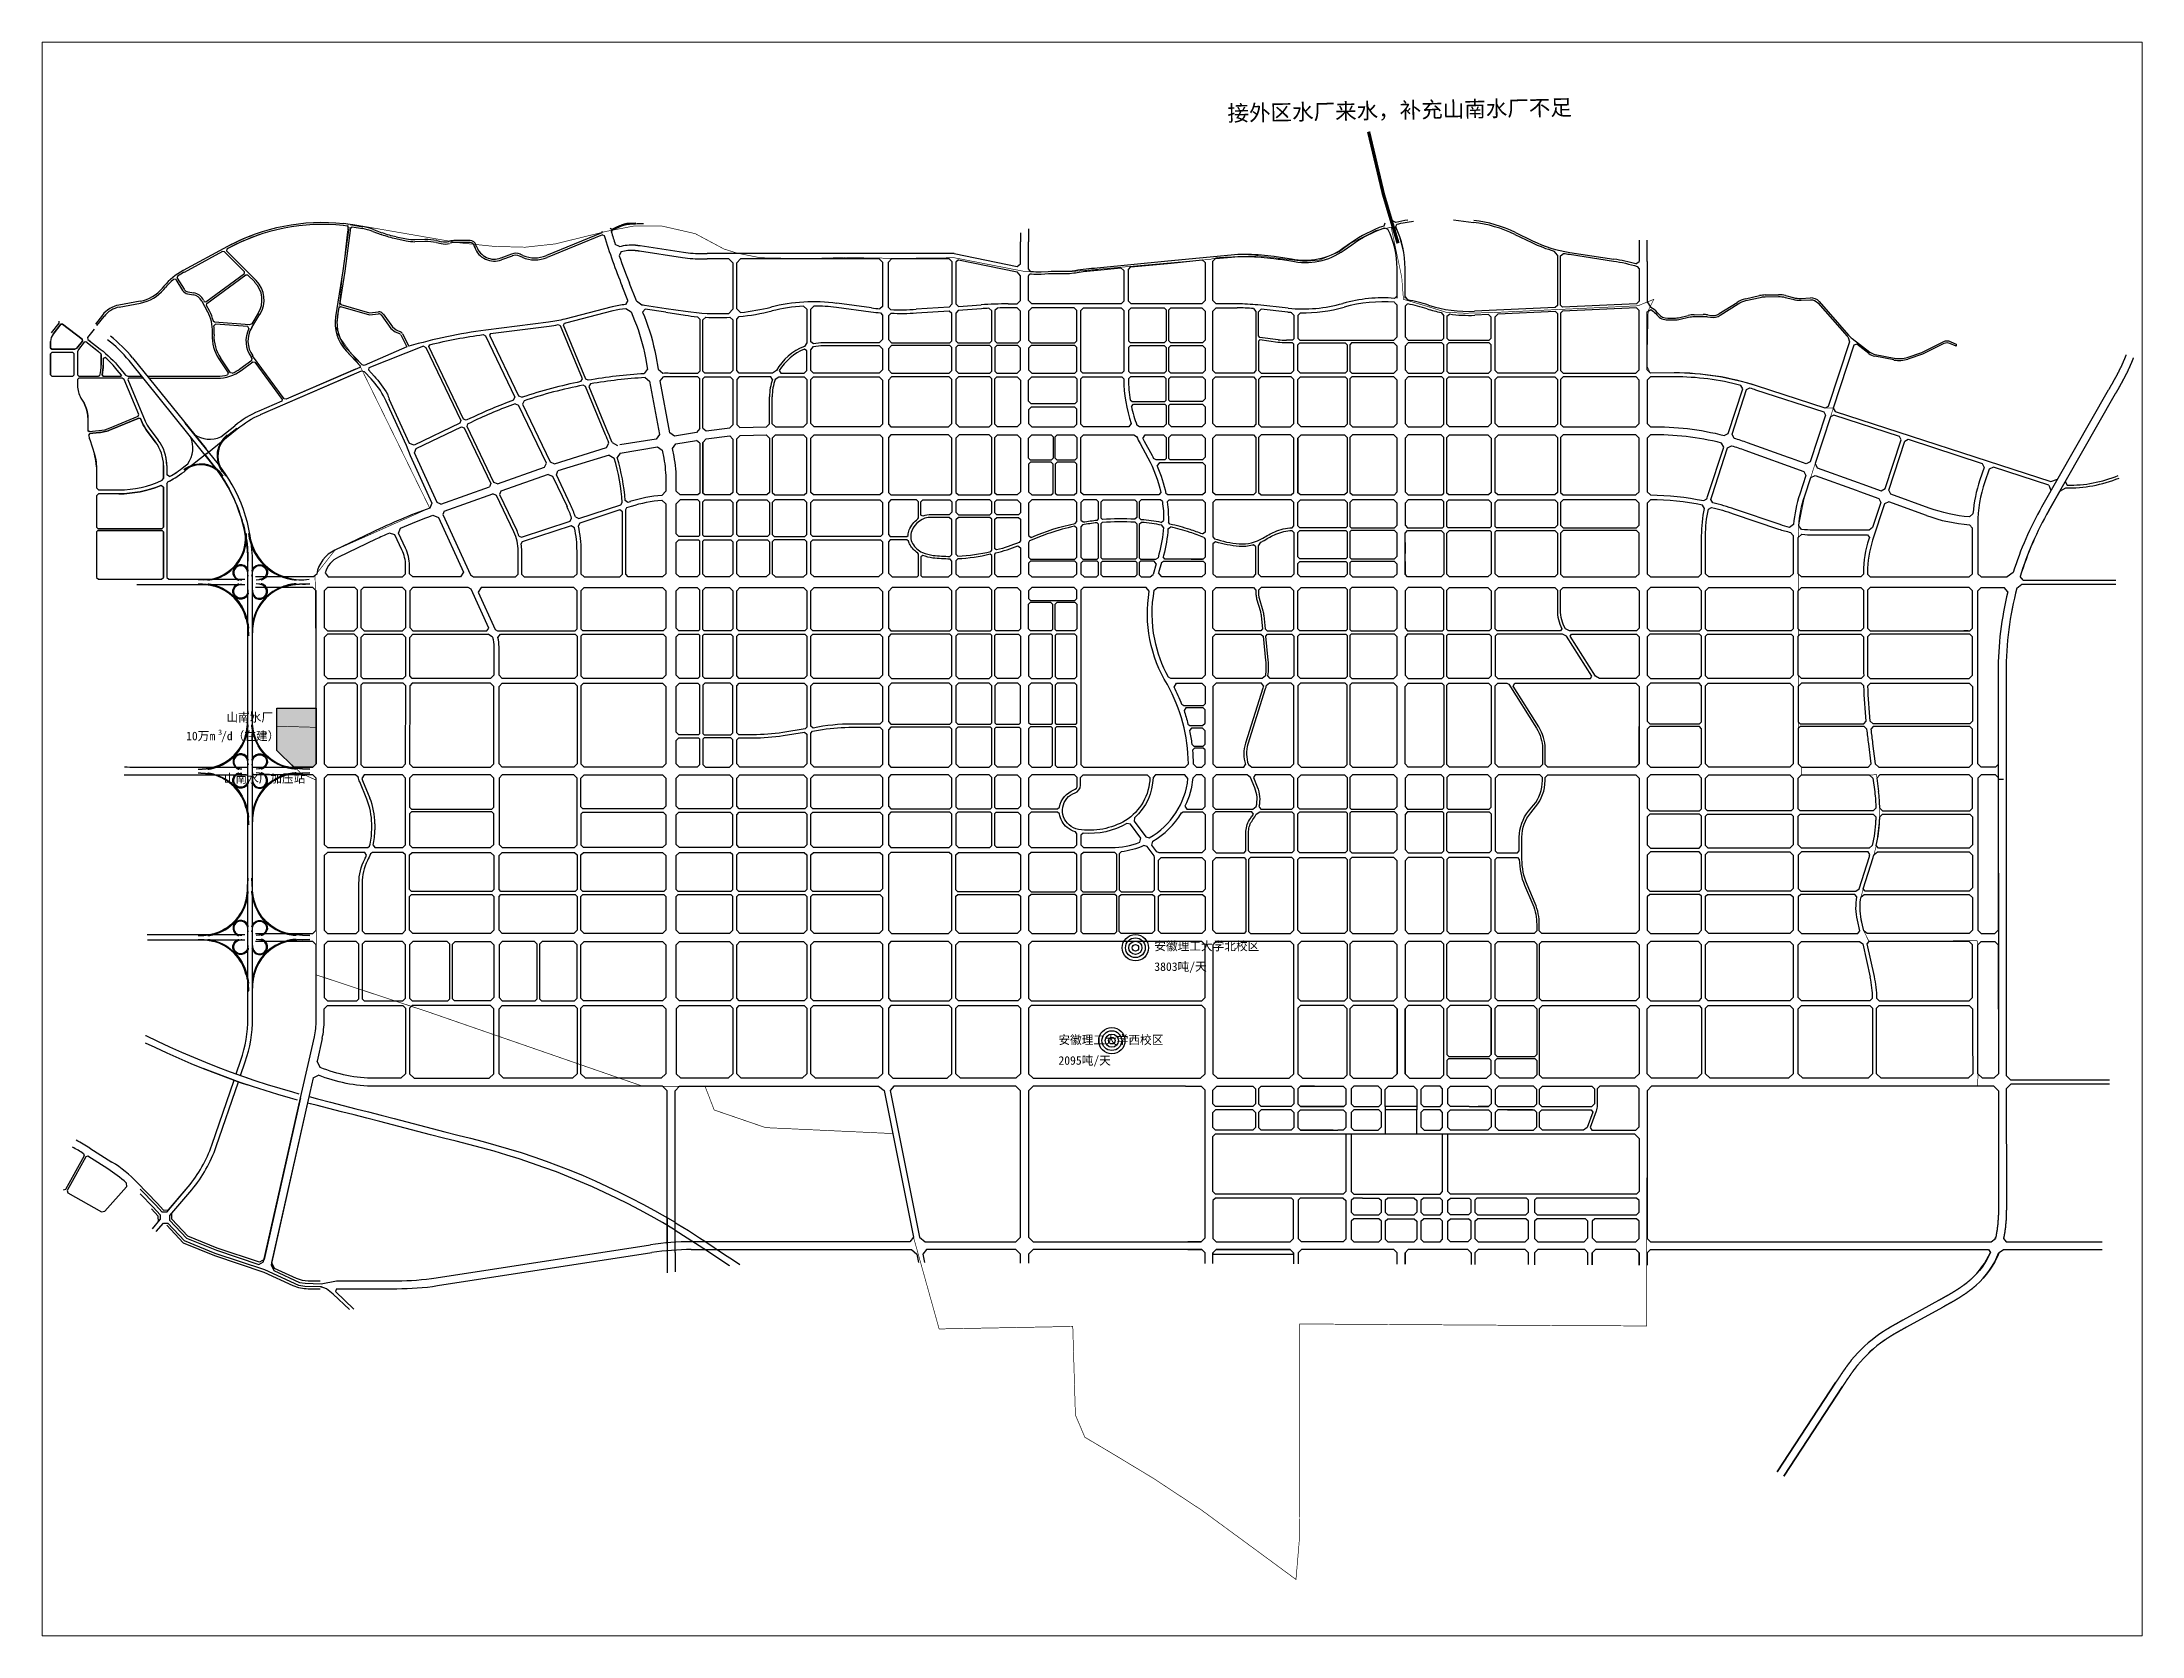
# Paper-space layout '布局1' of a CAD drawing. Header units: millimetres. Extents: x 26 to 231, y 20 to 176.
# The model-space entities are those that its viewports show. They can reach past a viewport. Long polylines and large blocks are cut down to what shows.
import ezdxf

# ---------------------------------------------------------------- set-up
doc = ezdxf.new("R2010")
doc.units = ezdxf.units.MM
doc.linetypes.add('BORDER', pattern=[44.45, 12.7, -6.35, 12.7, -6.35, 0, -6.35])
for name, color, linetype in [('0-text', 7, 'Continuous'), ('00-大用户', 6, 'Continuous'), ('000水厂用地', 7, 'Continuous'), ('RD-红线', 7, 'Continuous')]:
    doc.layers.add(name, color=color, linetype=linetype)
doc.layers.add('0000边界', color=5, linetype='Continuous', lineweight=0)
doc.styles.add('HT', font='simhei.ttf')
doc.styles.add('样式 2', font='simhei.ttf')

psp = doc.layouts.new('布局1')

msp = doc.modelspace()

# ---------------------------------------------------------------- texts
at = {"layer": '0-text', "color": 1, "style": '样式 2'}
for s, height, p in [('山南水厂', 65, (21051, 10087)), ('10万m /d（在建）', 65, (20745, 9946)), ('3', 40, (20988, 9987))]:
    msp.add_text(s, height=height, dxfattribs=at).set_placement(p)
at = {"layer": '0-text', "color": 7, "style": '样式 2'}
msp.add_text('山南水厂加压站', height=65, dxfattribs=at).set_placement((21031, 9623))
at = {"layer": '0-text', "insert": (28661, 14771), "char_height": 120, "width": 32471.46, "attachment_point": 1, "rotation": 1.0022, "style": 'HT'}
msp.add_mtext('接外区水厂来水，补充山南水厂不足', dxfattribs=at)
at = {"layer": '00-大用户', "color": 7, "style": '样式 2'}
for s, p in [('安徽理工大学北校区', (28106, 8349)), ('3803吨/天', (28106, 8193)), ('安徽理工大学西校区', (27377, 7636)), ('2095吨/天', (27377, 7480))]:
    msp.add_text(s, height=65, dxfattribs=at).set_placement(p)

# ---------------------------------------------------------------- hatches: boundary and pattern name
at = {"layer": '000水厂用地'}
h = msp.add_hatch(color=150, dxfattribs=at)
h.dxf.hatch_style = 1
h.paths.add_polyline_path([(21734, 9767), (21709, 9742), (21564, 9742), (21435, 9869), (21435, 10190), (21734, 10190)])

# ---------------------------------------------------------------- linework, layer by layer
at = {"layer": '0-text', "const_width": 25}
msp.add_lwpolyline([(29735, 14571), (29848, 14095), (29959, 13723)], dxfattribs=at)
at = {"layer": '00-大用户'}
for centre, radius in [((27962, 8369), 100), ((27962, 8369), 75), ((27962, 8369), 50), ((27962, 8369), 25), ((27783, 7663), 100), ((27783, 7663), 75), ((27783, 7663), 50), ((27783, 7663), 25)]:
    msp.add_circle(centre, radius, dxfattribs=at)
at = {"layer": '0000边界', "linetype": 'BORDER', "ltscale": 5, "const_width": 5}
msp.add_lwpolyline([(29907, 13845), (29792, 13821), (29604, 13725), (29512, 13657), (29362, 13595), (29247, 13585), (28893, 13628), (28587, 13615), (28532, 13601), (27456, 13506), (27128, 13507), (26585, 13613), (26135, 13608), (25752, 13615), (25451, 13606), (25110, 13613), (24931, 13649), (24835, 13679), (24616, 13796), (24362, 13854), (24150, 13854), (23938, 13813), (23551, 13718), (23323, 13693), (23089, 13699), (22817, 13727), (21972, 13873), (21974, 13873), (21976, 13858), (21887, 13047), (22064, 12797), (22597, 11711), (21877, 11391), (21726, 11198), (21734, 10044), (21434, 10053), (21435, 9865), (21587, 9726), (21620, 9694), (21734, 9643), (21734, 8163), (22590, 7880), (24216, 7317), (24497, 7317), (24690, 7317), (24760, 7136), (25151, 7002), (26117, 6957), (26275, 6170), (26470, 5472), (27486, 5491), (27506, 4818), (27578, 4649), (27787, 4525), (28100, 4336), (28467, 4094), (28944, 3744), (29183, 3568), (29209, 3875), (29212, 4511), (29210, 5510), (31325, 5497), (31850, 5495), (31849, 6084), (31852, 7282), (31887, 7317), (34366, 7317), (34368, 7452), (34367, 8392), (34361, 8423), (33539, 8417), (33500, 8497), (33475, 8617), (33471, 8698), (33479, 8756), (33496, 8818), (33578, 9078), (33595, 9147), (33621, 9365), (33621, 9429), (33608, 9594), (33600, 9658), (33597, 9684), (33541, 9682), (33027, 9682), (33027, 9742), (33002, 9767), (33002, 10354), (33002, 10440), (33002, 11082), (33002, 11212), (33002, 11487), (33005, 11575), (33051, 11803), (33096, 11943), (33130, 12048), (33247, 12404), (33268, 12470), (33205, 12470), (32945, 12554), (32704, 12633), (32582, 12669), (32412, 12707), (32256, 12728), (32132, 12736), (31877, 12737), (31852, 12789), (31861, 13211), (31904, 13297), (31783, 13248), (30693, 13197), (30469, 13191), (30323, 13199), (30186, 13242), (30000, 13297), (29987, 13465), (29907, 13844)], close=True, dxfattribs=at)
at = {"layer": '000水厂用地', "color": 150}
msp.add_lwpolyline([(21734, 9767), (21709, 9742), (21564, 9742), (21435, 9869), (21435, 10190), (21734, 10190), (21734, 9767)], dxfattribs=at)
at = {"layer": 'RD-红线'}
for p, q in [((21981, 13842), (21936, 13514)), ((21972, 13853), (21940, 13857)), ((21992, 13866), (21941, 13872)), ((21996, 13840), (21951, 13511)), ((21981, 13842), (21972, 13853)), ((21992, 13866), (22088, 13849)), ((21996, 13840), (22007, 13848)), ((22007, 13848), (22085, 13834)), ((22164, 13813), (22229, 13789)), ((22169, 13827), (22234, 13803)), ((22340, 13758), (22418, 13742)), ((22343, 13773), (22421, 13756)), ((22561, 13752), (22484, 13750)), ((22561, 13737), (22485, 13735)), ((22651, 13743), (22687, 13735)), ((22904, 13744), (22790, 13744)), ((23906, 13803), (23484, 13630)), ((23910, 13788), (23490, 13616)), ((23906, 13803), (23912, 13816)), ((23910, 13788), (23923, 13783)), ((23969, 13837), (23981, 13830)), ((23983, 13823), (23977, 13811)), ((27089, 13566), (27089, 13735)), ((31792, 13746), (31792, 13585)), ((31852, 13585), (31852, 13746)), ((21060, 13698), (20723, 13515)), ((21060, 13698), (20723, 13515)), ((21022, 13661), (20730, 13502)), ((21022, 13661), (20730, 13502)), ((21038, 13658), (21022, 13661)), ((21038, 13658), (21022, 13661)), ((21189, 13507), (21038, 13658)), ((21189, 13507), (21038, 13658)), ((21054, 13678), (21052, 13666)), ((21054, 13678), (21052, 13666)), ((21278, 13439), (21052, 13666)), ((21278, 13439), (21052, 13666)), ((21068, 13685), (21054, 13678)), ((21068, 13685), (21054, 13678)), ((22648, 13728), (22684, 13721)), ((22904, 13729), (22790, 13729)), ((22940, 13692), (22934, 13707)), ((22954, 13697), (22949, 13712)), ((23218, 13640), (23138, 13611)), ((23218, 13640), (23138, 13611)), ((23223, 13626), (23144, 13597)), ((23223, 13626), (23144, 13597)), ((23301, 13617), (23281, 13625)), ((23301, 13617), (23281, 13625)), ((23306, 13631), (23286, 13639)), ((23306, 13631), (23286, 13639)), ((24040, 13698), (24008, 13713)), ((24053, 13660), (24037, 13628)), ((26584, 13644), (24707, 13644)), ((24871, 13604), (24707, 13604)), ((24901, 13574), (24871, 13604)), ((24901, 13574), (24901, 13222)), ((24931, 13574), (24961, 13604)), ((24931, 13224), (24931, 13574)), ((26014, 13604), (24961, 13604)), ((26039, 13579), (26014, 13604)), ((26039, 13579), (26039, 13242)), ((26084, 13579), (26109, 13604)), ((26084, 13236), (26084, 13579)), ((26547, 13604), (26109, 13604)), ((26547, 13604), (26567, 13584)), ((26567, 13584), (26567, 13260)), ((26584, 13644), (27064, 13546)), ((26617, 13596), (26597, 13580)), ((26597, 13580), (26597, 13262)), ((26617, 13596), (27064, 13505)), ((31767, 13566), (31792, 13585)), ((31852, 13585), (31852, 13491)), ((20667, 13448), (20718, 13365)), ((20667, 13448), (20718, 13365)), ((20678, 13458), (20731, 13373)), ((20678, 13458), (20731, 13373)), ((20896, 13277), (21188, 13494)), ((20896, 13277), (21188, 13494)), ((20903, 13264), (21198, 13483)), ((20903, 13264), (21198, 13483)), ((21188, 13494), (21189, 13507)), ((21188, 13494), (21189, 13507)), ((21198, 13483), (21213, 13482)), ((21198, 13483), (21213, 13482)), ((21213, 13482), (21267, 13429)), ((21213, 13482), (21267, 13429)), ((21936, 13514), (21882, 13164)), ((21951, 13511), (21913, 13270)), ((24169, 13286), (24116, 13418)), ((27064, 13546), (27089, 13566)), ((27089, 13475), (27064, 13505)), ((27089, 13287), (27089, 13475)), ((29952, 13307), (29952, 13532)), ((30012, 13307), (30012, 13532)), ((31852, 13491), (31852, 13277)), ((20396, 13284), (20234, 13253)), ((20396, 13284), (20234, 13253)), ((20577, 13397), (20564, 13382)), ((20577, 13397), (20564, 13382)), ((20757, 13339), (20800, 13331)), ((20757, 13339), (20800, 13331)), ((20759, 13354), (20803, 13346)), ((20759, 13354), (20803, 13346)), ((20864, 13284), (20909, 13202)), ((20864, 13284), (20909, 13202)), ((20877, 13291), (20883, 13280)), ((20877, 13291), (20883, 13280)), ((20883, 13280), (20896, 13277)), ((20883, 13280), (20896, 13277)), ((20900, 13249), (20903, 13264)), ((20900, 13249), (20903, 13264)), ((21921, 13257), (22140, 13195)), ((24104, 13287), (24060, 13396)), ((25956, 13232), (25693, 13267)), ((26567, 13260), (26547, 13238)), ((26597, 13262), (26617, 13243)), ((26617, 13243), (26789, 13255)), ((26996, 13262), (27064, 13262)), ((27064, 13262), (27089, 13287)), ((29124, 13230), (28893, 13254)), ((29952, 13011), (29952, 13253)), ((31852, 13277), (31880, 13235)), ((32401, 13188), (32536, 13274)), ((32601, 13301), (32708, 13325)), ((32751, 13330), (32851, 13332)), ((32905, 13325), (32964, 13310)), ((33022, 13304), (33094, 13308)), ((33160, 13280), (33384, 13025)), ((20109, 13176), (20055, 13107)), ((20109, 13176), (20055, 13107)), ((20922, 13209), (20900, 13249)), ((20922, 13209), (20900, 13249)), ((20961, 13123), (20952, 13131)), ((20961, 13123), (20952, 13131)), ((20957, 13096), (20968, 13107)), ((20957, 13096), (20968, 13107)), ((21228, 13104), (20961, 13123)), ((21228, 13104), (20961, 13123)), ((21214, 13090), (20968, 13107)), ((21214, 13090), (20968, 13107)), ((21244, 13111), (21228, 13104)), ((21244, 13111), (21228, 13104)), ((21293, 13191), (21244, 13111)), ((21293, 13191), (21244, 13111)), ((21244, 13083), (21306, 13183)), ((21244, 13083), (21306, 13183)), ((21884, 13178), (21882, 13164)), ((21896, 13162), (21908, 13235)), ((21896, 13162), (21897, 13165)), ((21908, 13235), (21919, 13242)), ((21919, 13242), (22139, 13180)), ((22139, 13180), (22209, 13187)), ((22140, 13195), (22207, 13202)), ((22229, 13178), (22302, 13076)), ((22242, 13187), (22313, 13087)), ((23758, 12692), (23591, 13096)), ((23784, 12691), (23614, 13101)), ((24391, 13199), (24538, 13177)), ((24395, 13228), (24542, 13206)), ((24632, 13165), (24650, 13145)), ((24650, 13145), (24650, 12752)), ((24674, 13141), (24696, 13161)), ((24674, 12752), (24674, 13141)), ((24880, 13161), (24901, 13141)), ((24901, 13141), (24901, 12757)), ((24931, 13146), (24949, 13166)), ((24931, 12757), (24931, 13146)), ((25438, 13246), (25464, 13221)), ((25464, 13221), (25464, 12966)), ((26039, 13242), (26020, 13225)), ((26101, 13219), (26084, 13236)), ((26547, 13238), (26295, 13221)), ((27547, 13212), (27567, 13232)), ((27547, 12752), (27547, 13212)), ((27567, 13232), (27854, 13232)), ((27854, 13232), (27874, 13212)), ((27910, 13212), (27930, 13232)), ((27930, 13232), (28182, 13232)), ((28182, 13232), (28197, 13217)), ((28197, 13217), (28197, 12981)), ((28552, 13207), (28577, 13232)), ((28552, 12757), (28552, 13207)), ((28577, 13232), (28736, 13232)), ((28879, 13205), (28879, 12757)), ((28899, 13019), (28899, 13203)), ((29121, 13200), (28919, 13221)), ((29167, 13176), (29167, 12996)), ((29197, 13175), (29197, 13001)), ((30012, 13245), (30012, 13011)), ((30306, 13001), (30306, 13172)), ((30330, 13168), (30330, 13001)), ((30667, 13001), (30667, 13162)), ((30697, 12757), (30697, 13163)), ((31170, 13190), (31170, 12757)), ((31209, 13207), (31194, 13192)), ((31194, 13192), (31194, 12757)), ((31772, 13233), (31209, 13207)), ((31792, 13213), (31772, 13233)), ((31792, 12762), (31792, 13213)), ((31929, 13198), (31939, 13186)), ((32009, 13154), (32057, 13154)), ((32101, 13159), (32165, 13174)), ((32211, 13180), (32278, 13181)), ((32313, 13178), (32337, 13174)), ((20944, 13048), (20943, 13030)), ((20944, 13048), (20943, 13030)), ((20958, 13029), (20959, 13048)), ((20958, 13029), (20959, 13048)), ((21222, 13075), (21214, 13090)), ((21222, 13075), (21214, 13090)), ((22424, 12935), (22100, 12795)), ((22302, 13076), (22334, 13051)), ((22313, 13087), (22342, 13064)), ((22334, 13051), (22368, 13036)), ((22342, 13064), (22375, 13050)), ((22377, 13028), (22424, 12935)), ((22390, 13035), (22438, 12940)), ((22567, 12932), (22834, 12375)), ((23052, 13024), (23272, 12563)), ((25464, 12966), (25446, 12939)), ((27925, 12966), (27910, 12981)), ((27910, 12931), (27925, 12946)), ((28182, 12966), (27925, 12966)), ((27925, 12946), (28182, 12946)), ((28197, 12981), (28182, 12966)), ((28182, 12946), (28197, 12931)), ((28909, 13008), (28899, 13019)), ((29047, 12990), (28909, 13008)), ((29157, 12986), (29111, 12986)), ((29167, 12996), (29157, 12986)), ((29197, 13001), (29212, 12986)), ((29212, 12986), (29927, 12986)), ((29927, 12986), (29952, 13011)), ((30012, 13011), (30037, 12986)), ((30037, 12986), (30291, 12986)), ((30291, 12986), (30306, 13001)), ((30330, 13001), (30345, 12986)), ((30345, 12986), (30652, 12986)), ((30652, 12986), (30667, 13001)), ((33424, 12948), (33268, 12470)), ((33412, 12998), (33547, 12896)), ((33446, 12955), (33424, 12948)), ((33539, 12885), (33446, 12955)), ((33941, 12893), (34103, 12974)), ((34109, 12961), (33946, 12880)), ((34202, 12940), (34155, 12961)), ((34161, 12974), (34202, 12955)), ((34202, 12955), (34202, 12940)), ((20338, 12853), (20897, 12160)), ((20994, 12845), (21065, 12738)), ((20994, 12845), (21065, 12738)), ((21083, 12739), (21007, 12853)), ((21083, 12739), (21007, 12853)), ((21154, 12768), (21244, 12834)), ((21154, 12768), (21244, 12834)), ((21163, 12756), (21253, 12822)), ((21163, 12756), (21253, 12822)), ((21247, 12848), (21239, 12858)), ((21247, 12848), (21239, 12858)), ((21244, 12834), (21247, 12848)), ((21244, 12834), (21247, 12848)), ((21490, 12541), (21251, 12867)), ((21490, 12541), (21251, 12867)), ((21253, 12822), (21267, 12820)), ((21253, 12822), (21267, 12820)), ((21267, 12820), (21476, 12535)), ((21267, 12820), (21476, 12535)), ((22067, 12780), (21505, 12537)), ((21962, 12906), (22069, 12792)), ((21962, 12906), (22055, 12807)), ((22084, 12798), (21973, 12916)), ((22062, 12821), (21973, 12916)), ((22069, 12792), (22067, 12780)), ((22100, 12795), (22084, 12798)), ((28197, 12931), (28197, 12752)), ((33729, 12836), (33583, 12865)), ((33586, 12878), (33732, 12850)), ((33830, 12856), (33941, 12893)), ((33946, 12880), (33834, 12843)), ((20452, 12712), (20982, 12712)), ((20452, 12712), (20982, 12712)), ((20464, 12697), (20982, 12697)), ((20464, 12697), (20982, 12697)), ((21065, 12738), (21060, 12723)), ((21065, 12738), (21060, 12723)), ((21095, 12735), (21083, 12739)), ((21095, 12735), (21083, 12739)), ((22033, 12766), (21505, 12537)), ((23747, 12672), (23758, 12692)), ((23781, 12635), (23765, 12644)), ((23933, 12268), (23781, 12635)), ((23801, 12682), (23784, 12691)), ((23819, 12654), (23808, 12634)), ((23808, 12634), (23955, 12277)), ((24635, 12707), (24375, 12707)), ((24650, 12752), (24635, 12737)), ((24650, 12692), (24635, 12707)), ((24689, 12737), (24674, 12752)), ((24674, 12692), (24689, 12707)), ((24881, 12737), (24689, 12737)), ((24689, 12707), (24881, 12707)), ((24901, 12757), (24881, 12737)), ((24881, 12707), (24901, 12687)), ((24901, 12687), (24901, 12344)), ((24951, 12737), (24931, 12757)), ((24951, 12707), (24931, 12687)), ((24931, 12687), (24931, 12346)), ((25203, 12737), (24951, 12737)), ((25190, 12707), (24951, 12707)), ((25203, 12688), (25190, 12707)), ((25233, 12755), (25203, 12737)), ((25224, 12689), (25251, 12707)), ((25251, 12707), (25444, 12707)), ((25444, 12707), (25464, 12687)), ((25464, 12687), (25464, 12352)), ((27562, 12737), (27547, 12752)), ((27547, 12692), (27562, 12707)), ((27547, 12347), (27547, 12692)), ((27859, 12737), (27562, 12737)), ((27562, 12707), (27859, 12707)), ((27874, 12752), (27859, 12737)), ((27859, 12707), (27874, 12692)), ((27925, 12737), (27910, 12752)), ((27925, 12707), (27910, 12692)), ((28182, 12737), (27925, 12737)), ((28182, 12707), (27925, 12707)), ((28197, 12752), (28182, 12737)), ((28197, 12530), (28197, 12692)), ((28572, 12737), (28552, 12757)), ((28859, 12737), (28572, 12737)), ((28879, 12757), (28859, 12737)), ((30717, 12737), (30697, 12757)), ((31150, 12737), (30717, 12737)), ((31170, 12757), (31150, 12737)), ((31194, 12757), (31214, 12737)), ((31214, 12737), (31767, 12737)), ((31767, 12737), (31792, 12762)), ((21505, 12537), (21490, 12541)), ((22444, 12201), (22290, 12539)), ((23248, 12503), (23273, 12493)), ((23272, 12563), (23301, 12553)), ((23484, 12052), (23273, 12493)), ((23315, 12526), (23303, 12499)), ((23303, 12499), (23512, 12062)), ((25181, 12351), (25181, 12556)), ((25201, 12351), (25201, 12556)), ((27923, 12532), (27938, 12520)), ((27932, 12482), (27947, 12500)), ((27938, 12520), (28187, 12520)), ((27947, 12500), (28187, 12500)), ((28187, 12520), (28197, 12530)), ((28187, 12500), (28197, 12490)), ((28197, 12490), (28197, 12347)), ((33268, 12470), (33281, 12445)), ((34853, 11721), (35361, 12610)), ((34906, 11691), (35413, 12580)), ((22827, 12355), (22478, 12188)), ((22494, 12163), (22840, 12328)), ((22834, 12375), (22827, 12355)), ((22840, 12328), (22860, 12321)), ((22860, 12321), (23062, 11897)), ((22881, 12331), (22888, 12351)), ((23085, 11905), (22881, 12331)), ((22888, 12351), (22920, 12366)), ((24878, 12321), (24901, 12344)), ((24931, 12346), (24955, 12322)), ((25158, 12327), (25181, 12351)), ((25201, 12351), (25225, 12327)), ((25464, 12352), (25439, 12327)), ((27567, 12327), (27547, 12347)), ((27912, 12327), (27567, 12327)), ((27931, 12354), (27912, 12327)), ((27993, 12327), (27974, 12340)), ((28177, 12327), (27993, 12327)), ((28197, 12347), (28177, 12327)), ((33281, 12445), (34923, 11912)), ((22478, 12188), (22444, 12201)), ((22482, 12130), (22494, 12163)), ((24650, 12204), (24650, 11825)), ((24674, 11825), (24674, 12208)), ((24901, 12234), (24901, 11830)), ((24931, 11830), (24931, 12236)), ((25181, 12241), (25154, 12267)), ((25181, 12241), (25181, 11830)), ((25201, 12241), (25226, 12266)), ((25201, 12241), (25201, 11830)), ((25464, 12242), (25439, 12267)), ((25464, 11830), (25464, 12242)), ((27547, 12247), (27567, 12267)), ((27547, 11830), (27547, 12247)), ((27567, 12267), (27950, 12267)), ((27950, 12267), (27971, 12255)), ((28019, 12238), (28037, 12267)), ((28037, 12267), (28177, 12267)), ((28177, 12267), (28197, 12247)), ((28197, 12247), (28197, 12087)), ((22655, 11753), (22482, 12130)), ((23471, 12021), (23484, 12052)), ((23512, 12062), (23546, 12047)), ((23560, 11962), (23572, 11993)), ((28119, 12077), (28100, 12088)), ((28187, 12077), (28119, 12077)), ((28128, 12029), (28147, 12057)), ((28147, 12057), (28472, 12057)), ((28197, 12087), (28187, 12077)), ((28472, 12057), (28492, 12037)), ((28492, 12037), (28492, 11830)), ((34454, 12007), (34421, 11911)), ((34485, 12022), (34454, 12007)), ((34907, 11885), (34485, 12022)), ((23062, 11897), (23052, 11872)), ((23105, 11806), (23078, 11818)), ((23112, 11894), (23085, 11905)), ((23138, 11839), (23128, 11814)), ((23128, 11814), (23259, 11540)), ((23497, 11966), (23531, 11952)), ((23531, 11952), (23641, 11723)), ((23668, 11736), (23560, 11962)), ((24650, 11825), (24635, 11810)), ((24689, 11810), (24674, 11825)), ((24901, 11830), (24881, 11810)), ((24951, 11810), (24931, 11830)), ((25181, 11830), (25161, 11810)), ((25201, 11830), (25221, 11810)), ((25444, 11810), (25464, 11830)), ((27567, 11810), (27547, 11830)), ((28155, 11828), (28140, 11810)), ((28208, 11810), (28193, 11822)), ((28492, 11830), (28472, 11810)), ((22682, 11741), (22655, 11753)), ((22707, 11686), (22696, 11662)), ((22696, 11662), (22906, 11202)), ((23237, 11530), (23105, 11806)), ((23730, 11632), (24050, 11736)), ((24050, 11736), (24060, 11752)), ((24103, 11754), (24083, 11767)), ((24120, 11759), (24103, 11754)), ((24635, 11810), (24502, 11810)), ((24635, 11774), (24502, 11774)), ((24650, 11759), (24635, 11774)), ((24650, 11504), (24650, 11759)), ((24881, 11810), (24689, 11810)), ((25161, 11810), (24951, 11810)), ((25221, 11810), (25444, 11810)), ((28140, 11810), (27567, 11810)), ((28007, 11774), (27992, 11759)), ((27992, 11759), (27992, 11637)), ((28152, 11774), (28007, 11774)), ((28167, 11761), (28152, 11774)), ((28204, 11757), (28219, 11774)), ((28472, 11810), (28208, 11810)), ((28219, 11774), (28472, 11774)), ((28472, 11774), (28492, 11754)), ((28492, 11754), (28492, 11527)), ((33657, 11742), (33567, 11466)), ((33689, 11757), (33657, 11742)), ((33976, 11654), (33689, 11757)), ((23276, 11498), (23295, 11489)), ((23295, 11489), (23664, 11610)), ((23664, 11610), (23676, 11635)), ((23705, 11644), (23730, 11632)), ((24640, 11494), (24650, 11504)), ((27992, 11637), (28006, 11622)), ((28009, 11601), (27992, 11586)), ((27992, 11586), (27992, 11332)), ((28159, 11601), (28177, 11616)), ((28175, 11564), (28163, 11580)), ((28210, 11553), (28228, 11566)), ((28224, 11588), (28213, 11603)), ((28492, 11527), (28472, 11513)), ((34327, 11559), (34304, 11584)), ((34327, 11212), (34327, 11559)), ((23270, 11207), (23270, 11384)), ((24650, 11460), (24640, 11470)), ((24650, 11207), (24650, 11460)), ((28187, 11322), (28173, 11341)), ((28492, 11337), (28477, 11322)), ((28483, 11488), (28492, 11474)), ((28492, 11474), (28492, 11337)), ((22906, 11202), (22929, 11187)), ((22929, 11187), (23250, 11187)), ((23250, 11187), (23270, 11207)), ((24630, 11187), (24650, 11207)), ((27992, 11332), (28002, 11322)), ((28002, 11307), (27992, 11297)), ((27992, 11297), (27992, 11202)), ((27992, 11202), (28007, 11187)), ((28002, 11322), (28118, 11322)), ((28106, 11307), (28002, 11307)), ((28007, 11187), (28074, 11187)), ((28074, 11187), (28098, 11206)), ((28121, 11288), (28106, 11307)), ((28118, 11322), (28134, 11333)), ((28163, 11187), (28139, 11219)), ((28161, 11296), (28175, 11307)), ((28467, 11187), (28163, 11187)), ((28175, 11307), (28477, 11307)), ((28477, 11322), (28187, 11322)), ((28492, 11212), (28467, 11187)), ((28477, 11307), (28492, 11292)), ((28492, 11292), (28492, 11212)), ((33528, 11223), (33528, 11207)), ((33528, 11207), (33548, 11187)), ((33548, 11187), (34302, 11187)), ((34302, 11187), (34327, 11212)), ((20370, 11129), (21192, 11129)), ((21819, 11107), (21794, 11082)), ((21794, 11082), (21794, 10802)), ((22029, 11107), (21819, 11107)), ((22049, 11087), (22029, 11107)), ((22049, 10802), (22049, 11087)), ((22093, 11107), (22073, 11087)), ((22073, 11087), (22073, 10802)), ((22390, 11107), (22093, 11107)), ((22415, 11082), (22390, 11107)), ((22415, 10802), (22415, 11082)), ((23772, 11107), (23747, 11082)), ((23747, 11082), (23747, 10792)), ((24650, 11087), (24630, 11107)), ((24650, 10787), (24650, 11087)), ((34367, 11082), (34392, 11107)), ((34367, 9767), (34367, 11082)), ((34392, 11107), (34568, 11107)), ((21794, 10802), (21819, 10777)), ((21819, 10753), (21794, 10728)), ((21794, 10728), (21794, 10440)), ((21819, 10777), (22024, 10777)), ((22024, 10753), (21819, 10753)), ((22024, 10777), (22049, 10802)), ((22049, 10728), (22024, 10753)), ((22049, 10430), (22049, 10728)), ((22098, 10777), (22073, 10802)), ((22098, 10753), (22073, 10728)), ((22073, 10728), (22073, 10430)), ((22098, 10777), (22390, 10777)), ((22098, 10753), (22390, 10753)), ((22415, 10802), (22390, 10777)), ((22415, 10728), (22390, 10753)), ((22415, 10435), (22415, 10728)), ((23747, 10792), (23762, 10777)), ((23762, 10753), (23747, 10738)), ((23747, 10738), (23747, 10435)), ((24640, 10777), (24650, 10787)), ((24650, 10743), (24640, 10753)), ((24650, 10430), (24650, 10743)), ((21794, 10440), (21819, 10415)), ((21819, 10415), (22034, 10415)), ((22034, 10415), (22049, 10430)), ((22073, 10430), (22088, 10415)), ((22088, 10415), (22395, 10415)), ((22395, 10415), (22415, 10435)), ((23747, 10435), (23767, 10415)), ((23767, 10379), (23747, 10359)), ((24635, 10415), (24650, 10430)), ((24650, 10364), (24635, 10379)), ((34521, 10465), (34523, 7412)), ((34581, 10465), (34583, 7397)), ((23747, 10359), (23747, 9767)), ((24650, 9998), (24650, 10364)), ((24640, 9988), (24650, 9998)), ((24650, 9954), (24640, 9964)), ((24650, 9762), (24650, 9954)), ((33572, 10050), (33554, 10030)), ((33566, 9921), (33586, 9767)), ((34307, 10050), (33572, 10050)), ((34327, 10030), (34307, 10050)), ((34327, 9767), (34327, 10030)), ((23747, 9767), (23772, 9742)), ((24630, 9742), (24650, 9762)), ((33586, 9767), (33614, 9742)), ((33614, 9742), (34302, 9742)), ((34501, 9742), (34392, 9742)), ((23747, 9657), (23772, 9682)), ((23747, 9439), (23747, 9657)), ((24901, 9657), (24876, 9682)), ((24901, 9444), (24901, 9657)), ((33621, 9682), (33600, 9658)), ((33600, 9658), (33612, 9557)), ((34302, 9682), (33621, 9682)), ((34327, 9429), (34327, 9657)), ((34367, 9657), (34367, 8824)), ((34501, 9682), (34392, 9682)), ((23762, 9424), (23747, 9439)), ((24881, 9424), (24901, 9444)), ((33621, 9429), (33641, 9409)), ((34307, 9409), (34327, 9429)), ((23762, 9400), (23747, 9385)), ((23747, 9385), (23747, 9150)), ((24901, 9380), (24881, 9400)), ((24901, 9150), (24901, 9380)), ((33641, 9409), (34307, 9409)), ((23747, 9150), (23767, 9130)), ((24881, 9130), (24901, 9150)), ((23747, 9074), (23767, 9094)), ((23747, 8812), (23747, 9074)), ((24901, 9074), (24881, 9094)), ((24901, 8812), (24901, 9074)), ((23762, 8797), (23747, 8812)), ((24886, 8797), (24901, 8812)), ((34367, 8824), (34367, 8502)), ((23747, 8758), (23762, 8773)), ((23747, 8502), (23747, 8758)), ((24901, 8758), (24886, 8773)), ((24901, 8502), (24901, 8758)), ((23772, 8477), (23747, 8502)), ((24876, 8477), (24901, 8502)), ((34367, 8502), (34392, 8477)), ((34392, 8477), (34497, 8477)), ((23747, 8392), (23772, 8417)), ((23747, 7985), (23747, 8392)), ((24876, 8417), (24901, 8392)), ((24901, 8392), (24901, 7985)), ((28577, 8417), (28552, 8392)), ((28552, 8392), (28552, 7990)), ((29142, 8417), (28577, 8417)), ((29167, 8392), (29142, 8417)), ((29167, 7985), (29167, 8392)), ((31013, 8397), (31013, 7985)), ((31877, 8417), (31852, 8392)), ((31852, 8392), (31852, 7990)), ((32242, 8417), (31877, 8417)), ((32267, 8392), (32242, 8417)), ((32267, 7985), (32267, 8392)), ((32297, 8392), (32322, 8417)), ((32297, 7985), (32297, 8392)), ((32322, 8417), (32937, 8417)), ((32937, 8417), (32962, 8392)), ((32962, 8392), (32962, 7990)), ((33002, 8392), (33027, 8417)), ((33002, 7990), (33002, 8392)), ((33027, 8417), (33467, 8417)), ((33467, 8417), (33492, 8398)), ((33492, 8398), (33548, 8145)), ((34367, 8392), (34392, 8417)), ((34367, 7765), (34367, 8392)), ((34392, 8417), (34497, 8417)), ((23767, 7965), (23747, 7985)), ((24901, 7985), (24881, 7965)), ((28552, 7990), (28552, 7412)), ((29167, 7412), (29167, 7985)), ((31852, 7990), (31877, 7965)), ((32247, 7965), (32267, 7985)), ((32317, 7965), (32297, 7985)), ((32962, 7990), (32937, 7965)), ((33027, 7965), (33002, 7990)), ((33567, 7985), (33547, 7965)), ((22444, 7909), (22443, 7412)), ((22464, 7929), (22444, 7909)), ((23059, 7929), (22464, 7929)), ((23084, 7904), (23059, 7929)), ((23084, 7412), (23084, 7904)), ((23124, 7904), (23149, 7929)), ((23124, 7412), (23124, 7904)), ((23149, 7929), (23697, 7929)), ((23697, 7929), (23717, 7909)), ((23717, 7909), (23717, 7412)), ((23747, 7909), (23767, 7929)), ((23747, 7412), (23747, 7909)), ((23767, 7929), (24367, 7929)), ((24367, 7929), (24392, 7904)), ((24392, 7904), (24392, 7412)), ((24497, 7929), (24472, 7904)), ((24472, 7904), (24472, 7412)), ((24497, 7929), (24881, 7929)), ((24881, 7929), (24901, 7909)), ((24901, 7909), (24901, 7412)), ((24931, 7909), (24951, 7929)), ((24931, 7412), (24931, 7909)), ((24951, 7929), (25444, 7929)), ((25444, 7929), (25464, 7909)), ((25464, 7909), (25464, 7412)), ((25494, 7909), (25514, 7929)), ((25494, 7412), (25494, 7909)), ((25514, 7929), (26019, 7929)), ((26019, 7929), (26039, 7909)), ((26039, 7909), (26039, 7412)), ((26104, 7929), (26084, 7909)), ((26084, 7909), (26084, 7412)), ((26547, 7929), (26104, 7929)), ((26567, 7909), (26547, 7929)), ((26567, 7412), (26567, 7909)), ((26597, 7909), (26617, 7929)), ((26597, 7412), (26597, 7909)), ((26617, 7929), (27069, 7929)), ((27069, 7929), (27089, 7909)), ((27089, 7909), (27089, 7412)), ((27169, 7929), (27149, 7909)), ((27149, 7909), (27149, 7412)), ((28333, 7929), (27169, 7929)), ((29217, 7929), (29197, 7909)), ((29197, 7909), (29197, 7412)), ((29547, 7929), (29217, 7929)), ((29572, 7904), (29547, 7929)), ((29572, 7402), (29572, 7904)), ((29617, 7929), (29592, 7904)), ((29592, 7904), (29592, 7402)), ((29927, 7929), (29617, 7929)), ((29952, 7904), (29927, 7929)), ((29952, 7904), (29927, 7929)), ((29952, 7412), (29952, 7904)), ((29952, 7412), (29952, 7904)), ((29952, 7904), (29952, 7412)), ((30012, 7904), (30037, 7929)), ((30037, 7929), (30012, 7904)), ((30012, 7412), (30012, 7904)), ((30012, 7904), (30012, 7412)), ((30012, 7904), (30012, 7412)), ((30199, 7929), (30037, 7929)), ((30281, 7929), (30199, 7929)), ((30281, 7929), (30306, 7904)), ((30306, 7402), (30306, 7904)), ((30355, 7929), (30330, 7904)), ((30330, 7904), (30330, 7557)), ((30647, 7929), (30355, 7929)), ((30647, 7929), (30667, 7909)), ((30667, 7909), (30647, 7929)), ((30667, 7909), (30667, 7557)), ((30667, 7557), (30667, 7909)), ((30697, 7909), (30717, 7929)), ((30697, 7557), (30697, 7909)), ((30717, 7929), (30988, 7929)), ((30988, 7929), (31013, 7904)), ((31013, 7904), (31013, 7557)), ((31058, 7929), (31033, 7904)), ((31033, 7904), (31033, 7402)), ((31058, 7929), (31767, 7929)), ((31767, 7929), (31792, 7904)), ((31792, 7904), (31792, 7412)), ((31852, 7904), (31877, 7929)), ((31852, 7412), (31852, 7904)), ((31877, 7965), (32247, 7965)), ((31877, 7929), (32247, 7929)), ((32247, 7929), (32267, 7909)), ((32267, 7909), (32267, 7412)), ((32297, 7909), (32317, 7929)), ((32297, 7412), (32297, 7909)), ((32937, 7965), (32317, 7965)), ((32317, 7929), (32937, 7929)), ((32937, 7929), (32962, 7904)), ((32962, 7904), (32962, 7412)), ((33002, 7904), (33027, 7929)), ((33002, 7412), (33002, 7904)), ((33547, 7965), (33027, 7965)), ((33027, 7929), (33547, 7929)), ((33547, 7929), (33567, 7909)), ((33567, 7909), (33567, 7412)), ((33597, 7909), (33617, 7929)), ((33597, 7412), (33597, 7909)), ((33617, 7929), (34302, 7929)), ((34302, 7929), (34327, 7904)), ((34327, 7904), (34327, 7682)), ((34327, 7682), (34328, 7412)), ((34367, 7682), (34367, 7765)), ((34368, 7412), (34367, 7682)), ((30345, 7542), (30330, 7557)), ((30330, 7512), (30345, 7527)), ((30330, 7512), (30330, 7402)), ((30345, 7542), (30652, 7542)), ((30345, 7527), (30652, 7527)), ((30652, 7542), (30667, 7557)), ((30652, 7527), (30667, 7512)), ((30667, 7412), (30667, 7512)), ((30712, 7542), (30697, 7557)), ((30712, 7527), (30697, 7512)), ((30697, 7412), (30697, 7512)), ((30712, 7542), (30998, 7542)), ((30712, 7527), (30998, 7527)), ((30998, 7542), (31013, 7557)), ((30998, 7527), (31013, 7512)), ((31013, 7512), (31013, 7402)), ((22443, 7412), (22478, 7377)), ((22478, 7377), (23049, 7377)), ((23084, 7412), (23049, 7377)), ((23159, 7377), (23124, 7412)), ((23682, 7377), (23159, 7377)), ((23682, 7377), (23717, 7412)), ((23782, 7377), (23747, 7412)), ((24357, 7377), (23782, 7377)), ((24392, 7412), (24357, 7377)), ((24472, 7412), (24507, 7377)), ((24866, 7377), (24507, 7377)), ((24901, 7412), (24866, 7377)), ((24966, 7377), (24931, 7412)), ((25429, 7377), (24966, 7377)), ((25464, 7412), (25429, 7377)), ((25529, 7377), (25494, 7412)), ((26004, 7377), (25529, 7377)), ((26004, 7377), (26039, 7412)), ((26084, 7412), (26119, 7377)), ((26119, 7377), (26532, 7377)), ((26567, 7412), (26532, 7377)), ((26632, 7377), (26597, 7412)), ((27054, 7377), (26632, 7377)), ((27054, 7377), (27089, 7412)), ((27149, 7412), (27184, 7377)), ((27184, 7377), (28342, 7377)), ((28552, 7412), (28587, 7377)), ((28587, 7377), (29132, 7377)), ((29132, 7377), (29167, 7412)), ((29197, 7412), (29232, 7377)), ((29232, 7377), (29547, 7377)), ((29572, 7402), (29547, 7377)), ((29617, 7377), (29592, 7402)), ((29617, 7377), (29826, 7377)), ((29826, 7377), (29917, 7377)), ((29917, 7377), (29952, 7412)), ((29917, 7377), (29952, 7412)), ((30047, 7377), (30012, 7412)), ((30012, 7412), (30047, 7377)), ((30047, 7377), (30281, 7377)), ((30281, 7377), (30306, 7402)), ((30330, 7402), (30355, 7377)), ((30355, 7377), (30632, 7377)), ((30632, 7377), (30667, 7412)), ((30632, 7377), (30667, 7412)), ((30732, 7377), (30697, 7412)), ((30988, 7377), (30732, 7377)), ((31013, 7402), (30988, 7377)), ((31033, 7402), (31058, 7377)), ((31757, 7377), (31058, 7377)), ((31887, 7377), (31852, 7412)), ((32232, 7377), (31887, 7377)), ((32232, 7377), (32267, 7412)), ((32332, 7377), (32297, 7412)), ((32927, 7377), (32332, 7377)), ((32962, 7412), (32927, 7377)), ((33037, 7377), (33002, 7412)), ((33532, 7377), (33037, 7377)), ((33532, 7377), (33567, 7412)), ((33632, 7377), (33597, 7412)), ((34293, 7377), (33632, 7377)), ((34328, 7412), (34293, 7377)), ((34403, 7377), (34368, 7412)), ((34488, 7377), (34403, 7377)), ((34523, 7412), (34488, 7377)), ((28462, 7317), (28492, 7287)), ((28492, 6165), (28492, 7287)), ((28552, 7287), (28582, 7317)), ((28552, 7287), (28582, 7317)), ((28552, 7182), (28552, 7287)), ((28582, 7317), (28854, 7317)), ((28854, 7317), (28874, 7297)), ((28874, 7297), (28874, 7182)), ((28918, 7317), (28898, 7297)), ((28898, 7297), (28898, 7182)), ((28918, 7317), (29147, 7317)), ((29147, 7317), (29167, 7297)), ((29147, 7317), (29167, 7297)), ((29167, 7297), (29167, 7182)), ((29197, 7297), (29217, 7317)), ((29217, 7317), (29197, 7297)), ((29217, 7317), (29197, 7297)), ((29197, 7297), (29197, 7182)), ((29217, 7317), (29493, 7317)), ((29324, 7317), (29217, 7317)), ((29217, 7317), (29493, 7317)), ((29493, 7317), (29542, 7317)), ((29493, 7317), (29542, 7317)), ((29542, 7317), (29562, 7297)), ((29542, 7317), (29562, 7297)), ((29562, 7297), (29562, 7177)), ((29602, 7297), (29622, 7317)), ((29602, 7297), (29602, 7182)), ((29807, 7317), (29622, 7317)), ((29832, 7292), (29807, 7317)), ((29832, 7292), (29807, 7317)), ((29832, 7182), (29832, 7292)), ((29862, 7292), (29887, 7317)), ((29887, 7317), (30077, 7317)), ((30077, 7317), (30102, 7292)), ((30157, 7317), (30132, 7292)), ((30157, 7317), (30132, 7292)), ((30132, 7292), (30132, 7182)), ((30499, 7317), (30642, 7317)), ((30642, 7317), (30667, 7292)), ((30722, 7317), (30697, 7292)), ((30722, 7317), (30697, 7292)), ((30697, 7292), (30697, 7182)), ((30976, 7317), (30722, 7317)), ((30976, 7317), (30722, 7317)), ((30988, 7317), (30722, 7317)), ((30988, 7317), (31013, 7292)), ((31013, 7182), (31013, 7292)), ((31033, 7292), (31058, 7317)), ((31033, 7292), (31033, 7182)), ((31058, 7317), (31433, 7317)), ((31433, 7317), (31453, 7297)), ((31453, 7297), (31453, 7182)), ((31792, 7296), (31771, 7317)), ((31792, 7287), (31792, 7296)), ((31792, 7009), (31792, 7296)), ((31887, 7317), (31852, 7282)), ((31852, 7282), (31852, 6160)), ((34488, 7317), (31887, 7317)), ((34523, 7282), (34524, 6459)), ((34583, 7297), (34584, 6459)), ((28572, 7162), (28552, 7182)), ((28572, 7138), (28552, 7118)), ((28552, 7004), (28552, 7118)), ((28854, 7162), (28572, 7162)), ((28854, 7138), (28572, 7138)), ((28854, 7162), (28874, 7182)), ((28854, 7138), (28874, 7118)), ((28874, 7118), (28874, 7004)), ((28898, 7182), (28918, 7162)), ((28918, 7138), (28898, 7118)), ((28898, 7118), (28898, 7004)), ((29147, 7162), (28918, 7162)), ((29147, 7138), (28918, 7138)), ((29147, 7162), (29167, 7182)), ((29147, 7138), (29167, 7118)), ((29167, 7118), (29167, 7004)), ((29217, 7162), (29197, 7182)), ((29217, 7138), (29197, 7118)), ((29197, 7118), (29197, 7004)), ((29547, 7162), (29217, 7162)), ((29217, 7162), (29547, 7162)), ((29562, 7177), (29547, 7162)), ((29602, 7182), (29622, 7162)), ((29622, 7162), (29812, 7162)), ((29812, 7162), (29832, 7182)), ((29812, 7138), (29832, 7118)), ((29832, 7009), (29832, 7118)), ((30132, 7182), (30152, 7162)), ((30152, 7138), (30132, 7118)), ((30152, 7138), (30132, 7118)), ((30132, 7118), (30132, 7009)), ((30132, 7118), (30132, 7009)), ((30697, 7182), (30717, 7162)), ((30717, 7138), (30697, 7118)), ((30697, 7118), (30697, 7009)), ((30717, 7162), (30981, 7162)), ((30981, 7138), (30717, 7138)), ((30790, 7162), (30993, 7162)), ((30790, 7138), (30993, 7138)), ((30993, 7162), (31013, 7182)), ((30993, 7138), (31013, 7118)), ((31013, 7009), (31013, 7118)), ((31053, 7162), (31033, 7182)), ((31033, 7118), (31053, 7138)), ((31033, 7118), (31033, 7009)), ((31053, 7162), (31433, 7162)), ((31053, 7138), (31428, 7138)), ((31441, 7120), (31397, 7002)), ((31428, 7138), (31441, 7120)), ((31433, 7162), (31453, 7182)), ((28572, 6984), (28552, 7004)), ((28572, 6984), (28552, 7004)), ((28552, 6517), (28552, 6934)), ((28854, 6984), (28572, 6984)), ((28572, 6954), (29582, 6954)), ((28874, 7004), (28854, 6984)), ((28898, 7004), (28918, 6984)), ((29147, 6984), (28918, 6984)), ((29167, 7004), (29147, 6984)), ((29167, 7004), (29147, 6984)), ((29217, 6984), (29197, 7004)), ((29197, 7004), (29217, 6984)), ((29197, 7004), (29217, 6984)), ((29466, 6984), (29217, 6984)), ((29217, 6984), (29501, 6984)), ((29217, 6984), (29501, 6984)), ((29542, 6984), (29501, 6984)), ((29542, 6984), (29501, 6984)), ((29562, 7004), (29542, 6984)), ((29562, 7004), (29542, 6984)), ((29562, 6954), (29562, 6517)), ((29582, 6954), (31757, 6954)), ((29602, 6954), (29602, 6517)), ((29622, 6984), (29757, 6984)), ((29807, 6984), (29832, 7009)), ((29807, 6984), (29832, 7009)), ((29862, 6992), (29862, 6954)), ((30132, 7009), (30157, 6984)), ((30132, 7009), (30157, 6984)), ((30132, 7009), (30157, 6984)), ((30298, 6517), (30298, 6954)), ((30338, 6517), (30338, 6954)), ((30642, 6984), (30499, 6984)), ((30667, 7009), (30642, 6984)), ((30697, 7009), (30722, 6984)), ((30697, 7009), (30722, 6984)), ((30722, 6984), (30976, 6984)), ((30722, 6984), (30988, 6984)), ((31013, 7009), (30988, 6984)), ((31033, 7009), (31058, 6984)), ((31370, 6984), (31058, 6984)), ((31397, 7002), (31370, 6984)), ((31757, 6954), (31792, 6919)), ((31767, 6984), (31792, 7009)), ((31792, 6919), (31792, 6517)), ((28572, 6497), (28552, 6517)), ((28572, 6467), (28552, 6447)), ((28552, 6447), (28552, 6360)), ((29542, 6497), (28572, 6497)), ((29149, 6467), (28572, 6467)), ((29164, 6452), (29149, 6467)), ((29164, 6290), (29164, 6452)), ((29215, 6467), (29200, 6452)), ((29200, 6452), (29200, 6290)), ((29542, 6467), (29215, 6467)), ((29562, 6517), (29542, 6497)), ((29542, 6467), (29562, 6447)), ((29602, 6517), (29622, 6497)), ((29622, 6467), (29602, 6447)), ((29602, 6447), (29602, 6360)), ((29622, 6497), (30278, 6497)), ((29689, 6467), (29622, 6467)), ((29689, 6467), (29812, 6467)), ((29812, 6467), (29832, 6447)), ((29832, 6360), (29832, 6447)), ((29882, 6467), (29862, 6447)), ((29862, 6447), (29862, 6360)), ((30082, 6467), (30102, 6447)), ((30102, 6447), (30102, 6360)), ((30152, 6467), (30132, 6447)), ((30132, 6447), (30132, 6360)), ((30278, 6467), (30152, 6467)), ((30278, 6497), (30298, 6517)), ((30298, 6447), (30278, 6467)), ((30298, 6360), (30298, 6447)), ((30358, 6497), (30338, 6517)), ((30338, 6447), (30358, 6467)), ((30338, 6360), (30338, 6447)), ((31772, 6497), (30358, 6497)), ((30358, 6467), (30499, 6467)), ((30514, 6452), (30499, 6467)), ((30514, 6360), (30514, 6452)), ((30559, 6467), (30544, 6452)), ((30559, 6467), (30544, 6452)), ((30544, 6452), (30544, 6360)), ((30936, 6467), (30559, 6467)), ((30951, 6452), (30936, 6467)), ((30951, 6360), (30951, 6452)), ((31011, 6467), (30996, 6452)), ((30996, 6452), (30996, 6360)), ((31772, 6467), (31011, 6467)), ((31792, 6517), (31772, 6497)), ((31792, 6517), (31772, 6497)), ((31792, 6447), (31772, 6467)), ((31792, 6360), (31792, 6447)), ((24402, 6317), (24402, 5898)), ((28552, 6360), (28552, 6160)), ((29164, 6160), (29164, 6290)), ((29200, 6290), (29200, 6165)), ((29200, 6290), (29200, 6160)), ((29602, 6360), (29622, 6340)), ((29622, 6340), (29812, 6340)), ((29812, 6340), (29832, 6360)), ((29832, 6290), (29812, 6310)), ((29832, 6155), (29832, 6290)), ((29862, 6360), (29882, 6340)), ((29862, 6290), (29882, 6310)), ((29862, 6290), (29882, 6310)), ((29862, 6290), (29882, 6310)), ((29862, 6290), (29862, 6155)), ((29862, 6290), (29862, 6155)), ((29862, 6290), (29862, 6155)), ((29882, 6340), (30082, 6340)), ((29882, 6310), (30082, 6310)), ((30082, 6340), (30102, 6360)), ((30082, 6310), (30102, 6290)), ((30082, 6310), (30102, 6290)), ((30082, 6310), (30102, 6290)), ((30102, 6290), (30102, 6155)), ((30102, 6290), (30102, 6155)), ((30102, 6290), (30102, 6155)), ((30132, 6360), (30152, 6340)), ((30132, 6290), (30152, 6310)), ((30132, 6290), (30132, 6155)), ((30152, 6340), (30278, 6340)), ((30278, 6340), (30298, 6360)), ((30358, 6340), (30338, 6360)), ((30494, 6340), (30358, 6340)), ((30494, 6340), (30514, 6360)), ((30514, 6290), (30494, 6310)), ((30514, 6160), (30514, 6290)), ((30544, 6360), (30564, 6340)), ((30544, 6290), (30564, 6310)), ((30544, 6290), (30544, 6165)), ((30564, 6340), (30931, 6340)), ((30931, 6310), (30564, 6310)), ((30931, 6340), (30951, 6360)), ((30951, 6290), (30931, 6310)), ((30951, 6165), (30951, 6290)), ((30951, 6160), (30951, 6290)), ((30996, 6360), (31016, 6340)), ((31016, 6310), (30996, 6290)), ((30996, 6290), (30996, 6160)), ((31016, 6340), (31772, 6340)), ((31384, 6310), (31016, 6310)), ((31403, 6290), (31384, 6310)), ((31403, 6165), (31403, 6290)), ((31454, 6310), (31434, 6290)), ((31434, 6290), (31434, 6165)), ((31772, 6310), (31454, 6310)), ((31772, 6340), (31792, 6360)), ((31792, 6290), (31772, 6310)), ((31792, 6160), (31792, 6290)), ((28462, 6135), (28362, 6135)), ((28362, 6075), (28467, 6075)), ((28492, 6165), (28462, 6135)), ((28467, 6075), (28492, 6050)), ((28552, 6160), (28577, 6135)), ((28552, 6160), (28577, 6135)), ((28577, 6075), (28552, 6050)), ((28552, 6050), (28577, 6075)), ((28577, 6135), (29139, 6135)), ((29139, 6075), (28577, 6075)), ((28577, 6075), (29139, 6075)), ((29164, 6160), (29139, 6135)), ((29164, 6160), (29139, 6135)), ((29164, 6050), (29139, 6075)), ((29164, 6050), (29139, 6075)), ((29200, 6160), (29225, 6135)), ((29225, 6075), (29200, 6050)), ((29200, 6050), (29225, 6075)), ((29927, 6075), (29225, 6075)), ((29927, 6075), (29225, 6075)), ((29812, 6135), (29832, 6155)), ((29862, 6155), (29882, 6135)), ((29862, 6155), (29882, 6135)), ((29862, 6155), (29882, 6135)), ((29882, 6135), (30082, 6135)), ((29952, 6050), (29927, 6075)), ((29952, 6050), (29927, 6075)), ((30489, 6075), (30037, 6075)), ((30489, 6075), (30037, 6075)), ((30102, 6155), (30082, 6135)), ((30102, 6155), (30082, 6135)), ((30102, 6155), (30082, 6135)), ((30132, 6155), (30152, 6135)), ((30514, 6160), (30489, 6135)), ((30514, 6050), (30489, 6075)), ((30514, 6050), (30489, 6075)), ((30544, 6165), (30544, 6160)), ((30544, 6160), (30569, 6135)), ((30544, 6160), (30569, 6135)), ((30569, 6075), (30544, 6050)), ((30544, 6050), (30569, 6075)), ((30569, 6135), (30926, 6135)), ((30569, 6135), (30926, 6135)), ((30926, 6075), (30569, 6075)), ((30926, 6075), (30569, 6075)), ((30926, 6135), (30951, 6160)), ((30926, 6135), (30951, 6160)), ((30951, 6050), (30926, 6075)), ((30951, 6050), (30926, 6075)), ((30951, 6160), (30951, 6165)), ((30996, 6160), (31021, 6135)), ((31021, 6075), (30996, 6050)), ((31021, 6075), (30996, 6050)), ((30996, 6050), (31021, 6075)), ((31021, 6135), (31374, 6135)), ((31378, 6075), (31021, 6075)), ((31378, 6075), (31021, 6075)), ((31378, 6075), (31021, 6075)), ((31403, 6050), (31378, 6075)), ((31403, 6050), (31378, 6075)), ((31403, 6050), (31378, 6075)), ((31459, 6075), (31434, 6050)), ((31434, 6050), (31459, 6075)), ((31762, 6075), (31459, 6075)), ((31767, 6075), (31459, 6075)), ((31464, 6135), (31767, 6135)), ((31767, 6075), (31762, 6075)), ((31767, 6075), (31762, 6075)), ((31767, 6135), (31792, 6160)), ((31767, 6135), (31792, 6160)), ((31792, 6050), (31767, 6075)), ((31792, 6050), (31767, 6075)), ((31852, 6160), (31877, 6135)), ((31852, 6050), (31877, 6075)), ((31877, 6135), (34469, 6135)), ((31877, 6075), (34448, 6075)), ((28552, 5969), (28552, 6050)), ((28552, 6050), (28552, 6045)), ((28552, 6040), (29164, 6040)), ((29164, 6050), (29164, 5967)), ((29164, 6045), (29164, 6050)), ((29200, 6050), (29200, 5966)), ((29200, 6050), (29200, 6045)), ((29952, 5964), (29952, 6050)), ((30012, 5964), (30012, 6050)), ((30012, 6050), (30012, 6045)), ((30012, 6045), (30012, 5964)), ((30514, 6050), (30514, 5962)), ((30514, 6045), (30514, 6050)), ((30544, 6050), (30544, 5962)), ((30544, 6050), (30544, 6045)), ((30951, 5961), (30951, 6050)), ((30951, 6045), (30951, 6050)), ((30996, 6050), (30996, 5960)), ((30996, 6050), (30996, 6045)), ((30996, 6050), (30996, 6045)), ((31403, 6045), (31403, 6050)), ((31403, 5959), (31403, 6050)), ((31403, 6045), (31403, 6050)), ((31434, 5959), (31434, 6050)), ((31434, 6050), (31434, 5959)), ((31792, 6050), (31792, 5958)), ((31792, 5958), (31792, 6050)), ((31852, 6050), (31852, 5958)), ((22019, 5622), (21880, 5756)), ((34069, 5688), (33796, 5538)), ((34098, 5636), (33825, 5486)), ((32842, 4386), (33288, 5068)), ((32892, 4353), (33338, 5035))]:
    msp.add_line(p, q, dxfattribs=at)
at = {"layer": 'RD-红线', "ltscale": 10}
for p, q in [((20411, 9742), (21192, 9742)), ((20357, 9682), (21192, 9682)), ((21192, 8467), (20450, 8467)), ((21192, 8427), (20451, 8427)), ((20437, 7702), (20438, 7701)), ((20438, 7701), (20528, 7658)), ((20528, 7658), (20619, 7616)), ((20619, 7616), (20709, 7576)), ((20709, 7576), (20801, 7537)), ((20801, 7537), (20893, 7499))]:
    msp.add_line(p, q, dxfattribs=at)
at = {"layer": 'RD-红线', "flags": 128}
for points in [[(29943, 13882), (29917, 13893)], [(23998, 13830), (24029, 13844)], [(27149, 13528), (27149, 13735)], [(29858, 13875), (29850, 13854)], [(29857, 13841), (29882, 13830)], [(29941, 13847), (29950, 13868)], [(31170, 13632), (31170, 13251), (31154, 13234), (30541, 13206)], [(27167, 13507), (27149, 13528)], [(30009, 13481), (30012, 13480)], [(24104, 13287), (24086, 13257)], [(24169, 13286), (24211, 13256)], [(29952, 13323), (29933, 13304)], [(29933, 13274), (29952, 13253)], [(30012, 13315), (30032, 13292)], [(30032, 13262), (30012, 13245)], [(23574, 13105), (23591, 13096)], [(23614, 13101), (23621, 13115)], [(24087, 13227), (24128, 13202)], [(24901, 13222), (24871, 13190)], [(24961, 13197), (24931, 13224)], [(27874, 13212), (27874, 12752)], [(27910, 13212), (27910, 12981)], [(28859, 13227), (28879, 13205)], [(28899, 13203), (28919, 13221)], [(29147, 13198), (29167, 13176)], [(29197, 13175), (29217, 13194)], [(30286, 13196), (30306, 13172)], [(30330, 13168), (30350, 13185)], [(30647, 13181), (30542, 13176)], [(30647, 13181), (30667, 13162)], [(30697, 13163), (30717, 13184)], [(31155, 13204), (30717, 13184)], [(31155, 13204), (31170, 13190)], [(22551, 12940), (22567, 12932)], [(22591, 12938), (22598, 12952)], [(23004, 13029), (23021, 13020)], [(23059, 13037), (23052, 13024)], [(27910, 12931), (27910, 12752)], [(35493, 12874), (35492, 12872), (35492, 12871), (35491, 12869), (35491, 12868), (35490, 12867), (35490, 12865), (35489, 12864), (35489, 12863), (35488, 12861), (35488, 12860), (35487, 12859), (35486, 12857), (35486, 12856), (35485, 12855), (35485, 12853), (35484, 12852), (35484, 12850), (35483, 12849), (35483, 12848), (35482, 12846), (35482, 12845), (35481, 12844), (35481, 12842), (35480, 12841), (35479, 12840), (35479, 12838), (35478, 12837), (35478, 12836), (35477, 12834), (35477, 12833), (35476, 12832), (35475, 12830), (35475, 12829), (35474, 12828), (35474, 12826), (35473, 12825), (35473, 12824), (35472, 12822), (35471, 12821), (35471, 12820), (35470, 12818), (35470, 12817), (35469, 12816), (35469, 12814), (35468, 12813), (35467, 12812), (35467, 12810), (35466, 12809), (35466, 12808), (35465, 12806), (35464, 12805), (35464, 12804), (35463, 12802), (35463, 12801), (35462, 12800), (35461, 12798), (35461, 12797), (35460, 12796), (35459, 12794), (35459, 12793), (35458, 12792), (35458, 12790), (35457, 12789), (35456, 12788), (35456, 12786), (35455, 12785), (35454, 12784), (35454, 12782), (35453, 12781), (35453, 12780), (35452, 12778), (35451, 12777), (35451, 12776), (35450, 12774), (35449, 12773), (35449, 12772), (35448, 12770), (35447, 12769), (35447, 12768), (35446, 12766), (35445, 12765), (35445, 12764), (35444, 12762), (35443, 12761), (35443, 12760), (35442, 12759), (35442, 12757), (35441, 12756), (35440, 12755), (35440, 12753), (35439, 12752), (35438, 12751), (35438, 12749), (35437, 12748), (35436, 12747), (35436, 12745), (35435, 12744), (35434, 12743), (35433, 12741), (35433, 12740), (35432, 12739), (35431, 12738), (35431, 12736), (35430, 12735), (35429, 12734), (35429, 12732), (35428, 12731), (35427, 12730), (35427, 12728), (35426, 12727), (35425, 12726), (35425, 12724), (35424, 12723), (35423, 12722), (35423, 12721), (35422, 12719), (35421, 12718), (35420, 12717), (35420, 12715), (35419, 12714), (35418, 12713), (35418, 12711), (35417, 12710), (35416, 12709), (35416, 12707), (35415, 12706), (35414, 12705), (35413, 12704), (35413, 12702), (35412, 12701), (35411, 12700), (35411, 12698), (35410, 12697), (35409, 12696), (35408, 12694), (35408, 12693), (35407, 12692), (35406, 12691), (35406, 12689), (35405, 12688), (35404, 12687), (35403, 12685), (35403, 12684), (35402, 12683), (35401, 12681), (35401, 12680), (35400, 12679), (35399, 12678), (35398, 12676), (35398, 12675), (35397, 12674), (35396, 12672), (35395, 12671), (35395, 12670), (35394, 12668), (35393, 12667), (35393, 12666), (35392, 12665), (35391, 12663), (35390, 12662), (35390, 12661), (35389, 12659), (35388, 12658), (35387, 12657), (35387, 12655), (35386, 12654), (35385, 12653), (35385, 12652), (35384, 12650), (35383, 12649), (35382, 12648), (35382, 12646), (35381, 12645), (35380, 12644), (35379, 12642), (35379, 12641), (35378, 12640), (35377, 12639), (35376, 12637), (35376, 12636), (35375, 12635), (35374, 12633), (35373, 12632), (35373, 12631), (35372, 12629), (35371, 12628), (35371, 12627), (35370, 12626), (35369, 12624), (35368, 12623), (35368, 12622), (35367, 12620), (35366, 12619), (35365, 12618), (35365, 12616), (35364, 12615), (35363, 12614), (35362, 12613), (35362, 12611), (35361, 12610)], [(35549, 12853), (35548, 12851), (35548, 12850), (35547, 12848), (35547, 12847), (35546, 12846), (35546, 12844), (35545, 12843), (35545, 12841), (35544, 12840), (35543, 12838), (35543, 12837), (35542, 12835), (35542, 12834), (35541, 12833), (35541, 12831), (35540, 12830), (35540, 12828), (35539, 12827), (35538, 12825), (35538, 12824), (35537, 12823), (35537, 12821), (35536, 12820), (35535, 12818), (35535, 12817), (35534, 12815), (35534, 12814), (35533, 12813), (35533, 12811), (35532, 12810), (35531, 12808), (35531, 12807), (35530, 12805), (35530, 12804), (35529, 12803), (35528, 12801), (35528, 12800), (35527, 12798), (35526, 12797), (35526, 12795), (35525, 12794), (35525, 12793), (35524, 12791), (35523, 12790), (35523, 12788), (35522, 12787), (35521, 12786), (35521, 12784), (35520, 12783), (35520, 12781), (35519, 12780), (35518, 12779), (35518, 12777), (35517, 12776), (35516, 12774), (35516, 12773), (35515, 12772), (35514, 12770), (35514, 12769), (35513, 12767), (35513, 12766), (35512, 12765), (35511, 12763), (35511, 12762), (35510, 12761), (35509, 12759), (35509, 12758), (35508, 12756), (35507, 12755), (35507, 12754), (35506, 12752), (35505, 12751), (35505, 12749), (35504, 12748), (35503, 12747), (35503, 12745), (35502, 12744), (35501, 12743), (35501, 12741), (35500, 12740), (35499, 12739), (35499, 12737), (35498, 12736), (35497, 12734), (35497, 12733), (35496, 12732), (35495, 12730), (35494, 12729), (35494, 12728), (35493, 12726), (35492, 12725), (35492, 12723), (35491, 12722), (35490, 12721), (35490, 12719), (35489, 12718), (35488, 12717), (35488, 12715), (35487, 12714), (35486, 12713), (35485, 12711), (35485, 12710), (35484, 12709), (35483, 12707), (35483, 12706), (35482, 12704), (35481, 12703), (35480, 12702), (35480, 12700), (35479, 12699), (35478, 12698), (35478, 12696), (35477, 12695), (35476, 12694), (35476, 12692), (35475, 12691), (35474, 12690), (35473, 12688), (35473, 12687), (35472, 12686), (35471, 12684), (35470, 12683), (35470, 12682), (35469, 12680), (35468, 12679), (35468, 12678), (35467, 12676), (35466, 12675), (35465, 12674), (35465, 12672), (35464, 12671), (35463, 12670), (35463, 12668), (35462, 12667), (35461, 12666), (35460, 12664), (35460, 12663), (35459, 12662), (35458, 12660), (35457, 12659), (35457, 12658), (35456, 12656), (35455, 12655), (35454, 12654), (35454, 12652), (35453, 12651), (35452, 12650), (35452, 12648), (35451, 12647), (35450, 12646), (35449, 12644), (35449, 12643), (35448, 12642), (35447, 12640), (35446, 12639), (35446, 12638), (35445, 12637), (35444, 12635), (35443, 12634), (35443, 12633), (35442, 12631), (35441, 12630), (35440, 12629), (35440, 12627), (35439, 12626), (35438, 12625), (35438, 12623), (35437, 12622), (35436, 12621), (35435, 12619), (35435, 12618), (35434, 12617), (35433, 12615), (35432, 12614), (35432, 12613), (35431, 12612), (35430, 12610), (35429, 12609), (35429, 12608), (35428, 12606), (35427, 12605), (35426, 12604), (35426, 12602), (35425, 12601), (35424, 12600), (35423, 12598), (35423, 12597), (35422, 12596), (35421, 12595), (35420, 12593), (35420, 12592), (35419, 12591), (35418, 12589), (35417, 12588), (35417, 12587), (35416, 12585), (35415, 12584), (35414, 12583), (35414, 12582), (35413, 12580)], [(27517, 12517), (27502, 12502), (27169, 12502), (27149, 12522), (27149, 12682), (27174, 12707), (27502, 12707), (27517, 12692), (27517, 12517)], [(28232, 12707), (28472, 12707), (28492, 12687), (28492, 12540), (28472, 12520), (28227, 12520), (28217, 12530), (28217, 12692)], [(27502, 12478), (27169, 12478), (27149, 12458), (27149, 12352), (27174, 12327), (27497, 12327), (27517, 12347), (27517, 12463), (27502, 12478)], [(23941, 12170), (23960, 12204)], [(23984, 12209), (24024, 12186)], [(24330, 12176), (24365, 12151)], [(24444, 12164), (24468, 12199)], [(24650, 12204), (24626, 12225)], [(24699, 12236), (24674, 12208)], [(29197, 12242), (29197, 11830), (29197, 12242), (29222, 12267), (29552, 12267), (29572, 12247), (29572, 11830), (29552, 11810), (29422, 11810), (29217, 11810), (29197, 11827), (29197, 11937)], [(23961, 12113), (23999, 12090)], [(24044, 12129), (24023, 12095)], [(24392, 11839), (24362, 11807)], [(24472, 11840), (24502, 11810)], [(34907, 11885), (34923, 11844)], [(34923, 11912), (34973, 11931)], [(35031, 11912), (35046, 11885)], [(24392, 11743), (24392, 11212), (24367, 11187), (24107, 11187), (24087, 11207), (24087, 11700)], [(24392, 11743), (24362, 11771)], [(24502, 11774), (24472, 11744)], [(24640, 11494), (24492, 11494), (24472, 11514), (24472, 11744)], [(26022, 11494), (25509, 11494), (25494, 11509), (25494, 11754), (25514, 11774), (26019, 11774), (26039, 11754), (26039, 11509), (26024, 11494), (25912, 11494)], [(30132, 11187), (30032, 11187), (30012, 11207), (30012, 11521), (30032, 11541), (30286, 11541), (30306, 11521), (30306, 11207), (30286, 11187), (30037, 11187)], [(24630, 11187), (24497, 11187), (24472, 11212), (24472, 11450), (24492, 11470), (24640, 11470)], [(28121, 11288), (28098, 11206)], [(28161, 11296), (28139, 11219)], [(34636, 11221), (34590, 11187)], [(34711, 11162), (34689, 11191)], [(23772, 11107), (24367, 11107), (24392, 11082), (24392, 10797), (24372, 10777), (23762, 10777)], [(24640, 10777), (24492, 10777), (24472, 10797), (24472, 11082), (24497, 11107), (24630, 11107)], [(28068, 11078), (28043, 11107), (27567, 11107), (27547, 11087), (27547, 10364)], [(34594, 11073), (34568, 11107)], [(34664, 11103), (34702, 11132)], [(23762, 10753), (24372, 10753), (24392, 10733), (24392, 10440), (24367, 10415), (23767, 10415)], [(24635, 10415), (24497, 10415), (24472, 10440), (24472, 10733), (24492, 10753), (24640, 10753)], [(23767, 10379), (24367, 10379), (24392, 10354), (24392, 9767), (24367, 9742), (23772, 9742)], [(24640, 9988), (24492, 9988), (24472, 10008), (24472, 10354), (24497, 10379), (24635, 10379)], [(27322, 10067), (27332, 10077), (27332, 10364), (27317, 10379), (27169, 10379), (27149, 10359), (27149, 10082), (27164, 10067), (27322, 10067)], [(28935, 10360), (28920, 10379), (28577, 10379), (28552, 10354), (28552, 9767), (28577, 9742), (28672, 9742)], [(24630, 9742), (24497, 9742), (24472, 9767), (24472, 9944), (24492, 9964), (24640, 9964)], [(28577, 9742), (28786, 9742), (28799, 9761)], [(34302, 9742), (34327, 9767)], [(34392, 9742), (34367, 9767)], [(34501, 9742), (34521, 9762)], [(23772, 9682), (24367, 9682), (24392, 9657), (24392, 9444), (24372, 9424), (23762, 9424)], [(24881, 9424), (24492, 9424), (24472, 9444), (24472, 9657), (24497, 9682), (24876, 9682)], [(34302, 9682), (34327, 9657)], [(34367, 9657), (34392, 9682)], [(34501, 9682), (34521, 9662)], [(34521, 9662), (34522, 8502)], [(34528, 9651), (34562, 9651)], [(23762, 9400), (24372, 9400), (24392, 9380), (24392, 9155), (24367, 9130), (23767, 9130)], [(24881, 9130), (24497, 9130), (24472, 9155), (24472, 9380), (24492, 9400), (24881, 9400)], [(23767, 9094), (24367, 9094), (24392, 9069), (24392, 8812), (24377, 8797), (23762, 8797)], [(24886, 8797), (24487, 8797), (24472, 8812), (24472, 9069), (24497, 9094), (24881, 9094)], [(27517, 8921), (27517, 9074), (27497, 9094), (27169, 9094), (27149, 9074), (27149, 8815), (27169, 8795), (27502, 8795), (27517, 8810), (27517, 8921)], [(23762, 8773), (24377, 8773), (24392, 8758), (24392, 8502), (24367, 8477), (23772, 8477)], [(24876, 8477), (24497, 8477), (24472, 8502), (24472, 8758), (24487, 8773), (24886, 8773)], [(34497, 8477), (34522, 8502)], [(23772, 8417), (24367, 8417), (24392, 8392), (24392, 7990), (24367, 7965), (23767, 7965)], [(24881, 7965), (24497, 7965), (24472, 7990), (24472, 8392), (24497, 8417), (24876, 8417)], [(28325, 8417), (27174, 8417), (27149, 8392), (27149, 7985), (27169, 7965), (28332, 7965)], [(34497, 8417), (34522, 8392)], [(21779, 7679), (21741, 7508)], [(34583, 7397), (34618, 7362)], [(34488, 7317), (34523, 7282)], [(34583, 7297), (34618, 7332)], [(20013, 6846), (20181, 6740)], [(20013, 6846), (20181, 6740)], [(34524, 6459), (34524, 6457), (34524, 6456), (34524, 6454), (34524, 6453), (34524, 6451), (34524, 6450), (34524, 6448), (34524, 6447), (34524, 6445), (34524, 6444), (34524, 6442), (34524, 6441), (34524, 6439), (34524, 6438), (34524, 6436), (34524, 6435), (34524, 6433), (34524, 6432), (34524, 6430), (34524, 6429), (34524, 6427), (34524, 6426), (34524, 6424), (34524, 6423), (34524, 6421), (34524, 6420), (34524, 6418), (34524, 6417), (34524, 6416), (34524, 6414), (34524, 6413), (34524, 6411), (34524, 6410), (34524, 6408), (34524, 6407), (34524, 6405), (34524, 6404), (34524, 6402), (34524, 6401), (34524, 6399), (34524, 6398), (34524, 6396), (34524, 6395), (34524, 6393), (34524, 6392), (34524, 6390), (34524, 6389), (34524, 6387), (34524, 6386), (34524, 6384), (34524, 6383), (34524, 6381), (34524, 6380), (34524, 6378), (34524, 6377), (34524, 6375), (34524, 6374), (34523, 6372), (34523, 6371), (34523, 6369), (34523, 6368), (34523, 6367), (34523, 6365), (34523, 6364), (34523, 6362), (34523, 6361), (34523, 6359), (34523, 6358), (34523, 6356), (34523, 6355), (34523, 6353), (34523, 6352), (34523, 6350), (34523, 6349), (34523, 6347), (34523, 6346), (34523, 6344), (34523, 6343), (34523, 6341), (34523, 6340), (34523, 6338), (34522, 6337), (34522, 6336), (34522, 6334), (34522, 6333), (34522, 6331), (34522, 6330), (34522, 6328), (34522, 6327), (34522, 6325), (34522, 6324), (34522, 6322), (34522, 6321), (34522, 6319), (34522, 6318), (34522, 6316), (34521, 6315), (34521, 6314), (34521, 6312), (34521, 6311), (34521, 6309), (34521, 6308), (34521, 6306), (34521, 6305), (34521, 6303), (34521, 6302), (34521, 6300), (34521, 6299), (34520, 6297), (34520, 6296), (34520, 6295), (34520, 6293), (34520, 6292), (34520, 6290), (34520, 6289), (34520, 6287), (34520, 6286), (34519, 6284), (34519, 6283), (34519, 6281), (34519, 6280), (34519, 6279), (34519, 6277), (34519, 6276), (34519, 6274), (34518, 6273), (34518, 6271), (34518, 6270), (34518, 6268), (34518, 6267), (34518, 6266), (34518, 6264), (34518, 6263), (34517, 6261), (34517, 6260), (34517, 6258), (34517, 6257), (34517, 6255), (34517, 6254), (34516, 6253), (34516, 6251), (34516, 6250), (34516, 6248), (34516, 6247), (34516, 6245), (34515, 6244), (34515, 6242), (34515, 6241), (34515, 6240), (34515, 6238), (34514, 6237), (34514, 6235), (34514, 6234), (34514, 6232), (34514, 6231), (34514, 6230), (34513, 6228), (34513, 6227), (34513, 6225), (34513, 6224), (34512, 6222), (34512, 6221), (34512, 6220), (34512, 6218), (34512, 6217), (34511, 6215), (34511, 6214), (34511, 6212), (34511, 6211), (34510, 6210), (34510, 6208), (34510, 6207), (34510, 6205), (34509, 6204), (34509, 6202), (34509, 6201), (34509, 6200), (34508, 6198), (34508, 6197), (34508, 6195), (34508, 6194), (34507, 6193), (34507, 6191), (34507, 6190), (34507, 6188), (34506, 6187), (34506, 6185), (34506, 6184), (34505, 6183), (34505, 6181), (34505, 6180), (34505, 6178), (34504, 6177), (34504, 6176), (34504, 6174), (34503, 6173), (34503, 6171), (34503, 6170), (34502, 6169), (34502, 6167)], [(34584, 6459), (34584, 6457), (34584, 6456), (34584, 6454), (34584, 6453), (34584, 6451), (34584, 6450), (34584, 6448), (34584, 6447), (34584, 6445), (34584, 6444), (34584, 6442), (34584, 6441), (34584, 6439), (34584, 6438), (34584, 6436), (34584, 6435), (34584, 6433), (34584, 6432), (34584, 6430), (34584, 6429), (34584, 6427), (34584, 6426), (34584, 6424), (34584, 6423), (34584, 6421), (34584, 6420), (34584, 6418), (34584, 6417), (34584, 6415), (34584, 6414), (34584, 6412), (34584, 6411), (34584, 6409), (34584, 6408), (34584, 6406), (34584, 6405), (34584, 6403), (34584, 6402), (34584, 6400), (34584, 6399), (34584, 6397), (34584, 6396), (34584, 6394), (34584, 6393), (34584, 6391), (34584, 6390), (34584, 6388), (34584, 6387), (34584, 6385), (34584, 6383), (34584, 6382), (34584, 6380), (34584, 6379), (34584, 6377), (34584, 6376), (34584, 6374), (34583, 6373), (34583, 6371), (34583, 6370), (34583, 6368), (34583, 6367), (34583, 6365), (34583, 6364), (34583, 6362), (34583, 6361), (34583, 6359), (34583, 6358), (34583, 6356), (34583, 6355), (34583, 6353), (34583, 6352), (34583, 6350), (34583, 6349), (34583, 6347), (34583, 6345), (34583, 6344), (34583, 6342), (34583, 6341), (34583, 6339), (34583, 6338), (34583, 6336), (34582, 6335), (34582, 6333), (34582, 6332), (34582, 6330), (34582, 6329), (34582, 6327), (34582, 6326), (34582, 6324), (34582, 6323), (34582, 6321), (34582, 6319), (34582, 6318), (34582, 6316), (34582, 6315), (34581, 6313), (34581, 6312), (34581, 6310), (34581, 6309), (34581, 6307), (34581, 6306), (34581, 6304), (34581, 6303), (34581, 6301), (34581, 6300), (34581, 6298), (34581, 6296), (34580, 6295), (34580, 6293), (34580, 6292), (34580, 6290), (34580, 6289), (34580, 6287), (34580, 6286), (34580, 6284), (34580, 6283), (34579, 6281), (34579, 6280), (34579, 6278), (34579, 6277), (34579, 6275), (34579, 6273), (34579, 6272), (34579, 6270), (34578, 6269), (34578, 6267), (34578, 6266), (34578, 6264), (34578, 6263), (34578, 6261), (34578, 6260), (34577, 6258), (34577, 6257), (34577, 6255), (34577, 6253), (34577, 6252), (34577, 6250), (34576, 6249), (34576, 6247), (34576, 6246), (34576, 6244), (34576, 6243), (34576, 6241), (34575, 6240), (34575, 6238), (34575, 6237), (34575, 6235), (34575, 6233), (34574, 6232), (34574, 6230), (34574, 6229), (34574, 6227), (34574, 6226), (34573, 6224), (34573, 6223), (34573, 6221), (34573, 6220), (34572, 6218), (34572, 6217), (34572, 6215), (34572, 6213), (34572, 6212), (34571, 6210), (34571, 6209), (34571, 6207), (34571, 6206), (34570, 6204), (34570, 6203), (34570, 6201), (34570, 6200), (34569, 6198), (34569, 6197), (34569, 6195), (34569, 6193), (34568, 6192), (34568, 6190), (34568, 6189), (34567, 6187), (34567, 6186), (34567, 6184), (34567, 6183), (34566, 6181), (34566, 6180), (34566, 6178), (34565, 6177), (34565, 6175), (34565, 6174), (34564, 6172), (34564, 6170), (34564, 6169), (34564, 6167), (34563, 6166), (34563, 6164), (34563, 6163), (34562, 6161), (34562, 6160), (34562, 6160)], [(34448, 6075), (34463, 6052)], [(34469, 6135), (34500, 6159)], [(34528, 6052), (34562, 6075)], [(34562, 6160), (34581, 6135)], [(22656, 5801), (24286, 6052)], [(21888, 5778), (22347, 5778)], [(34314, 5848), (34312, 5847), (34311, 5846), (34310, 5845), (34309, 5844), (34308, 5843), (34307, 5842), (34306, 5842), (34305, 5841), (34304, 5840), (34303, 5839), (34302, 5838), (34301, 5837), (34300, 5836), (34298, 5835), (34297, 5834), (34296, 5833), (34295, 5832), (34294, 5831), (34293, 5830), (34292, 5829), (34291, 5829), (34290, 5828), (34288, 5827), (34287, 5826), (34286, 5825), (34285, 5824), (34284, 5823), (34283, 5822), (34282, 5821), (34281, 5820), (34279, 5819), (34278, 5819), (34277, 5818), (34276, 5817), (34275, 5816), (34274, 5815), (34273, 5814), (34272, 5813), (34270, 5812), (34269, 5812), (34268, 5811), (34267, 5810), (34266, 5809), (34265, 5808), (34263, 5807), (34262, 5806), (34261, 5805), (34260, 5805), (34259, 5804), (34258, 5803), (34256, 5802), (34255, 5801), (34254, 5800), (34253, 5799), (34252, 5799), (34251, 5798), (34249, 5797), (34248, 5796), (34247, 5795), (34246, 5794), (34245, 5794), (34243, 5793), (34242, 5792), (34241, 5791), (34240, 5790), (34239, 5789), (34238, 5789), (34236, 5788), (34235, 5787), (34234, 5786), (34233, 5785), (34232, 5784), (34230, 5784), (34229, 5783), (34228, 5782), (34227, 5781), (34226, 5780), (34224, 5780), (34223, 5779), (34222, 5778), (34221, 5777), (34219, 5776), (34218, 5776), (34217, 5775), (34216, 5774), (34215, 5773), (34213, 5772), (34212, 5772), (34211, 5771), (34210, 5770), (34208, 5769), (34207, 5768), (34206, 5768), (34205, 5767), (34203, 5766), (34202, 5765), (34201, 5764), (34200, 5764), (34199, 5763), (34197, 5762), (34196, 5761), (34195, 5761), (34194, 5760), (34192, 5759), (34191, 5758), (34190, 5757), (34189, 5757), (34187, 5756), (34186, 5755), (34185, 5754), (34184, 5754), (34182, 5753), (34181, 5752), (34180, 5751), (34179, 5751), (34177, 5750), (34176, 5749), (34175, 5748), (34174, 5748), (34172, 5747), (34171, 5746), (34170, 5745), (34168, 5744), (34167, 5744), (34166, 5743), (34165, 5742), (34163, 5741), (34162, 5741), (34161, 5740), (34160, 5739), (34158, 5738), (34157, 5738), (34156, 5737), (34154, 5736), (34153, 5736), (34152, 5735), (34151, 5734), (34149, 5733), (34148, 5733), (34147, 5732), (34146, 5731), (34144, 5730), (34143, 5730), (34142, 5729), (34140, 5728), (34139, 5727), (34138, 5727), (34137, 5726), (34135, 5725), (34134, 5724), (34133, 5724), (34131, 5723), (34130, 5722), (34129, 5721), (34128, 5721), (34126, 5720), (34125, 5719), (34124, 5719), (34122, 5718), (34121, 5717), (34120, 5716), (34118, 5716), (34117, 5715), (34116, 5714), (34115, 5713), (34113, 5713), (34112, 5712), (34111, 5711), (34109, 5711), (34108, 5710), (34107, 5709), (34105, 5708), (34104, 5708), (34103, 5707), (34102, 5706), (34100, 5706), (34099, 5705), (34098, 5704), (34096, 5703), (34095, 5703), (34094, 5702), (34092, 5701), (34091, 5700), (34090, 5700), (34088, 5699), (34087, 5698), (34086, 5698), (34085, 5697), (34083, 5696), (34082, 5695), (34081, 5695), (34079, 5694), (34078, 5693), (34077, 5693), (34075, 5692), (34074, 5691), (34073, 5690), (34071, 5690), (34070, 5689), (34069, 5688)], [(34354, 5804), (34353, 5803), (34351, 5802), (34350, 5800), (34349, 5799), (34348, 5798), (34347, 5797), (34346, 5796), (34344, 5795), (34343, 5794), (34342, 5793), (34341, 5792), (34340, 5791), (34338, 5790), (34337, 5789), (34336, 5788), (34335, 5787), (34334, 5786), (34332, 5785), (34331, 5784), (34330, 5783), (34329, 5782), (34328, 5781), (34326, 5780), (34325, 5779), (34324, 5778), (34323, 5777), (34322, 5776), (34320, 5775), (34319, 5774), (34318, 5773), (34317, 5772), (34315, 5771), (34314, 5770), (34313, 5769), (34312, 5769), (34311, 5768), (34309, 5767), (34308, 5766), (34307, 5765), (34306, 5764), (34304, 5763), (34303, 5762), (34302, 5761), (34301, 5760), (34299, 5759), (34298, 5758), (34297, 5757), (34296, 5756), (34294, 5755), (34293, 5755), (34292, 5754), (34291, 5753), (34289, 5752), (34288, 5751), (34287, 5750), (34286, 5749), (34284, 5748), (34283, 5747), (34282, 5746), (34281, 5745), (34279, 5745), (34278, 5744), (34277, 5743), (34275, 5742), (34274, 5741), (34273, 5740), (34272, 5739), (34270, 5738), (34269, 5737), (34268, 5737), (34267, 5736), (34265, 5735), (34264, 5734), (34263, 5733), (34261, 5732), (34260, 5731), (34259, 5731), (34258, 5730), (34256, 5729), (34255, 5728), (34254, 5727), (34252, 5726), (34251, 5725), (34250, 5725), (34249, 5724), (34247, 5723), (34246, 5722), (34245, 5721), (34243, 5720), (34242, 5720), (34241, 5719), (34240, 5718), (34238, 5717), (34237, 5716), (34236, 5715), (34234, 5715), (34233, 5714), (34232, 5713), (34231, 5712), (34229, 5711), (34228, 5710), (34227, 5710), (34225, 5709), (34224, 5708), (34223, 5707), (34221, 5706), (34220, 5706), (34219, 5705), (34217, 5704), (34216, 5703), (34215, 5702), (34214, 5702), (34212, 5701), (34211, 5700), (34210, 5699), (34208, 5698), (34207, 5698), (34206, 5697), (34204, 5696), (34203, 5695), (34202, 5695), (34200, 5694), (34199, 5693), (34198, 5692), (34197, 5691), (34195, 5691), (34194, 5690), (34193, 5689), (34191, 5688), (34190, 5688), (34189, 5687), (34187, 5686), (34186, 5685), (34185, 5684), (34183, 5684), (34182, 5683), (34181, 5682), (34179, 5681), (34178, 5681), (34177, 5680), (34176, 5679), (34174, 5678), (34173, 5678), (34172, 5677), (34170, 5676), (34169, 5675), (34168, 5675), (34166, 5674), (34165, 5673), (34164, 5672), (34162, 5672), (34161, 5671), (34160, 5670), (34158, 5669), (34157, 5669), (34156, 5668), (34154, 5667), (34153, 5666), (34152, 5666), (34150, 5665), (34149, 5664), (34148, 5663), (34146, 5663), (34145, 5662), (34144, 5661), (34143, 5660), (34141, 5660), (34140, 5659), (34139, 5658), (34137, 5657), (34136, 5657), (34135, 5656), (34133, 5655), (34132, 5655), (34131, 5654), (34129, 5653), (34128, 5652), (34127, 5652), (34125, 5651), (34124, 5650), (34123, 5649), (34121, 5649), (34120, 5648), (34119, 5647), (34117, 5646), (34116, 5646), (34115, 5645), (34114, 5644), (34112, 5644), (34111, 5643), (34110, 5642), (34108, 5641), (34107, 5641), (34106, 5640), (34104, 5639), (34103, 5639), (34102, 5638), (34100, 5637), (34099, 5636), (34098, 5636)], [(33796, 5538), (33795, 5538), (33794, 5537), (33794, 5537), (33793, 5536), (33792, 5536), (33791, 5535), (33790, 5535), (33789, 5534), (33788, 5534), (33787, 5533), (33787, 5533), (33786, 5532), (33785, 5532), (33784, 5531), (33783, 5531), (33782, 5530), (33781, 5530), (33780, 5529), (33780, 5529), (33779, 5529), (33778, 5528), (33777, 5528), (33776, 5527), (33775, 5527), (33774, 5526), (33773, 5526), (33773, 5525), (33772, 5525), (33771, 5524), (33770, 5524), (33769, 5523), (33768, 5523), (33767, 5522), (33766, 5522), (33765, 5521), (33765, 5521), (33764, 5520), (33763, 5520), (33762, 5519), (33761, 5519), (33760, 5518), (33759, 5518), (33758, 5517), (33758, 5517), (33757, 5516), (33756, 5516), (33755, 5515), (33754, 5515), (33753, 5514), (33752, 5514), (33751, 5513), (33751, 5513), (33750, 5512), (33749, 5512), (33748, 5511), (33747, 5511), (33746, 5510), (33745, 5510), (33744, 5509), (33744, 5509), (33743, 5508), (33742, 5508), (33741, 5507), (33740, 5507), (33739, 5507), (33738, 5506), (33737, 5506), (33736, 5505), (33736, 5505), (33735, 5504), (33734, 5504), (33733, 5503), (33732, 5503), (33731, 5502), (33730, 5502), (33729, 5501), (33729, 5501), (33728, 5500), (33727, 5500), (33726, 5499), (33725, 5499), (33724, 5498), (33723, 5498), (33722, 5497), (33722, 5497), (33721, 5496), (33720, 5495), (33719, 5495), (33718, 5494), (33717, 5494), (33716, 5493), (33715, 5493), (33715, 5492), (33714, 5492), (33713, 5491), (33712, 5491), (33711, 5490), (33710, 5490), (33709, 5489), (33708, 5489), (33707, 5488), (33707, 5488), (33706, 5487), (33705, 5487), (33704, 5486), (33703, 5486), (33702, 5485), (33701, 5485), (33700, 5484), (33700, 5484), (33699, 5483), (33698, 5483), (33697, 5482), (33696, 5482), (33695, 5481), (33694, 5481), (33693, 5480), (33693, 5480), (33692, 5479), (33691, 5479), (33690, 5478), (33689, 5478), (33688, 5477), (33687, 5476), (33686, 5476), (33686, 5475), (33685, 5475), (33684, 5474), (33683, 5474), (33682, 5473), (33681, 5473), (33680, 5472), (33680, 5472), (33679, 5471), (33678, 5471), (33677, 5470), (33676, 5470), (33675, 5469), (33674, 5469), (33673, 5468), (33673, 5467), (33672, 5467), (33671, 5466), (33670, 5466), (33669, 5465), (33668, 5465), (33667, 5464), (33666, 5464), (33666, 5463), (33665, 5463), (33664, 5462), (33663, 5462), (33662, 5461), (33661, 5460), (33660, 5460), (33660, 5459), (33659, 5459), (33658, 5458), (33657, 5458), (33656, 5457), (33655, 5457), (33654, 5456), (33654, 5455), (33653, 5455), (33652, 5454), (33651, 5454), (33650, 5453), (33649, 5453), (33648, 5452), (33647, 5452), (33647, 5451), (33646, 5450), (33645, 5450), (33644, 5449), (33643, 5449), (33642, 5448), (33641, 5448), (33641, 5447), (33640, 5447), (33639, 5446), (33638, 5445), (33637, 5445), (33636, 5444), (33635, 5444), (33635, 5443), (33634, 5443), (33633, 5442), (33632, 5441), (33631, 5441), (33630, 5440), (33629, 5440), (33629, 5439), (33628, 5439), (33627, 5438), (33626, 5437), (33625, 5437), (33624, 5436), (33624, 5436), (33623, 5435), (33622, 5434)], [(33825, 5486), (33824, 5485), (33823, 5485), (33823, 5484), (33822, 5484), (33821, 5483), (33820, 5483), (33819, 5482), (33818, 5482), (33817, 5481), (33816, 5481), (33816, 5480), (33815, 5480), (33814, 5479), (33813, 5479), (33812, 5478), (33811, 5478), (33810, 5477), (33809, 5477), (33809, 5476), (33808, 5476), (33807, 5476), (33806, 5475), (33805, 5475), (33804, 5474), (33803, 5474), (33802, 5473), (33802, 5473), (33801, 5472), (33800, 5472), (33799, 5471), (33798, 5471), (33797, 5470), (33796, 5470), (33795, 5469), (33795, 5469), (33794, 5468), (33793, 5468), (33792, 5467), (33791, 5467), (33790, 5466), (33789, 5466), (33788, 5465), (33788, 5465), (33787, 5464), (33786, 5464), (33785, 5463), (33784, 5463), (33783, 5462), (33782, 5462), (33782, 5462), (33781, 5461), (33780, 5461), (33779, 5460), (33778, 5460), (33777, 5459), (33776, 5459), (33775, 5458), (33775, 5458), (33774, 5457), (33773, 5457), (33772, 5456), (33771, 5456), (33770, 5455), (33769, 5455), (33769, 5454), (33768, 5454), (33767, 5453), (33766, 5453), (33765, 5452), (33764, 5452), (33763, 5451), (33763, 5451), (33762, 5450), (33761, 5450), (33760, 5449), (33759, 5449), (33758, 5448), (33757, 5448), (33757, 5447), (33756, 5447), (33755, 5446), (33754, 5446), (33753, 5445), (33752, 5445), (33751, 5444), (33751, 5444), (33750, 5443), (33749, 5443), (33748, 5442), (33747, 5442), (33746, 5442), (33745, 5441), (33745, 5441), (33744, 5440), (33743, 5440), (33742, 5439), (33741, 5439), (33740, 5438), (33739, 5438), (33739, 5437), (33738, 5437), (33737, 5436), (33736, 5436), (33735, 5435), (33734, 5435), (33733, 5434), (33733, 5434), (33732, 5433), (33731, 5433), (33730, 5432), (33729, 5432), (33728, 5431), (33728, 5431), (33727, 5430), (33726, 5430), (33725, 5429), (33724, 5429), (33723, 5428), (33722, 5428), (33722, 5427), (33721, 5427), (33720, 5426), (33719, 5426), (33718, 5425), (33717, 5425), (33717, 5424), (33716, 5424), (33715, 5423), (33714, 5422), (33713, 5422), (33712, 5421), (33712, 5421), (33711, 5420), (33710, 5420), (33709, 5419), (33708, 5419), (33707, 5418), (33707, 5418), (33706, 5417), (33705, 5417), (33704, 5416), (33703, 5416), (33702, 5415), (33702, 5415), (33701, 5414), (33700, 5414), (33699, 5413), (33698, 5413), (33697, 5412), (33697, 5412), (33696, 5411), (33695, 5411), (33694, 5410), (33693, 5410), (33692, 5409), (33692, 5409), (33691, 5408), (33690, 5408), (33689, 5407), (33688, 5407), (33687, 5406), (33687, 5405), (33686, 5405), (33685, 5404), (33684, 5404), (33683, 5403), (33683, 5403), (33682, 5402), (33681, 5402), (33680, 5401), (33679, 5401), (33678, 5400), (33678, 5400), (33677, 5399), (33676, 5399), (33675, 5398), (33674, 5398), (33674, 5397), (33673, 5396), (33672, 5396), (33671, 5395), (33670, 5395), (33670, 5394), (33669, 5394), (33668, 5393), (33667, 5393), (33666, 5392), (33665, 5392), (33665, 5391), (33664, 5391), (33663, 5390), (33662, 5389), (33661, 5389), (33661, 5388), (33660, 5388), (33659, 5387), (33658, 5387), (33657, 5386), (33657, 5386), (33656, 5385)]]:
    msp.add_lwpolyline(points, dxfattribs=at)
at = {"layer": 'RD-红线'}
for points in [[(30381, 13900), (30532, 13882)], [(30846, 13790), (30976, 13728)], [(30853, 13804), (30982, 13741)], [(31170, 13632), (31146, 13664)], [(31264, 13654), (31600, 13602)], [(20667, 13448), (20652, 13450)], [(20667, 13448), (20652, 13450)], [(20678, 13458), (20681, 13472)], [(20678, 13458), (20681, 13472)], [(20237, 13238), (20399, 13269)], [(20237, 13238), (20399, 13269)], [(20576, 13372), (20589, 13388)], [(20576, 13372), (20589, 13388)], [(21913, 13270), (21921, 13257)], [(19723, 13042), (19780, 13117)], [(19723, 13042), (19780, 13117)], [(19723, 13042), (19780, 13117)], [(19735, 13033), (19792, 13108)], [(19735, 13033), (19792, 13108)], [(19735, 13033), (19792, 13108)], [(19780, 13117), (19779, 13131)], [(19780, 13117), (19779, 13131)], [(19780, 13117), (19779, 13131)], [(19792, 13108), (19806, 13109)], [(19792, 13108), (19806, 13109)], [(19792, 13108), (19806, 13109)], [(19806, 13109), (19955, 12994)], [(19806, 13109), (19955, 12994)], [(19806, 13109), (19955, 12994)], [(20067, 13097), (20121, 13167)], [(20067, 13097), (20121, 13167)], [(19715, 12927), (19715, 12977)], [(19715, 12927), (19715, 12977)], [(19715, 12927), (19715, 12977)], [(19957, 12980), (19914, 12925)], [(19957, 12980), (19914, 12925)], [(19957, 12980), (19914, 12925)], [(19983, 12973), (19969, 12971), (19927, 12916), (19920, 12898), (19920, 12722), (19930, 12712), (20079, 12712)], [(19983, 12973), (19969, 12971), (19927, 12916), (19920, 12898), (19920, 12722), (19930, 12712), (20079, 12712)], [(19983, 12973), (19969, 12971), (19927, 12916), (19920, 12898), (19920, 12722), (19930, 12712), (20079, 12712)], [(19955, 12994), (19957, 12980)], [(19955, 12994), (19957, 12980)], [(19955, 12994), (19957, 12980)], [(20078, 12899), (19983, 12973)], [(20059, 12914), (19983, 12973)], [(20059, 12914), (19983, 12973)], [(19997, 13007), (19996, 13006), (19998, 12992), (20016, 12978)], [(19997, 13007), (19996, 13006), (19998, 12992), (20016, 12978)], [(23021, 13020), (23244, 12553)], [(19725, 12917), (19715, 12927)], [(19725, 12917), (19715, 12927)], [(19725, 12917), (19715, 12927)], [(19715, 12882), (19725, 12892)], [(19715, 12882), (19725, 12892)], [(19715, 12882), (19725, 12892)], [(19715, 12722), (19715, 12882)], [(19715, 12722), (19715, 12882)], [(19715, 12722), (19715, 12882)], [(19898, 12917), (19725, 12917)], [(19898, 12917), (19725, 12917)], [(19898, 12917), (19725, 12917)], [(19725, 12712), (19885, 12712), (19895, 12722), (19895, 12882), (19885, 12892), (19725, 12892)], [(19725, 12712), (19885, 12712), (19895, 12722), (19895, 12882), (19885, 12892), (19725, 12892)], [(19725, 12712), (19885, 12712), (19895, 12722), (19895, 12882), (19885, 12892), (19725, 12892)], [(19914, 12925), (19898, 12917)], [(19914, 12925), (19898, 12917)], [(19914, 12925), (19898, 12917)], [(20099, 12877), (20096, 12885)], [(20099, 12877), (20099, 12797)], [(20099, 12852), (20099, 12797)], [(20099, 12852), (20099, 12797)], [(20114, 12847), (20131, 12855)], [(20114, 12847), (20114, 12797)], [(20114, 12829), (20114, 12797)], [(20114, 12829), (20114, 12797)], [(20779, 12251), (20311, 12831)], [(19725, 12712), (19715, 12722)], [(19725, 12712), (19715, 12722)], [(19725, 12712), (19715, 12722)], [(19930, 12697), (19920, 12687)], [(19930, 12697), (19920, 12687)], [(19930, 12697), (19920, 12687)], [(19920, 12687), (19920, 12641)], [(19920, 12687), (19920, 12641)], [(19920, 12687), (19920, 12641)], [(20260, 12697), (19930, 12697)], [(20201, 12697), (19930, 12697)], [(20201, 12697), (19930, 12697)], [(20089, 12719), (20079, 12712)], [(20089, 12719), (20079, 12712)], [(20089, 12719), (20079, 12712)], [(20115, 12712), (20106, 12724)], [(20115, 12712), (20106, 12724)], [(20115, 12712), (20106, 12724)], [(20115, 12712), (20249, 12712)], [(20115, 12712), (20191, 12712)], [(20115, 12712), (20191, 12712)], [(20253, 12720), (20222, 12758)], [(20253, 12720), (20249, 12712)], [(20274, 12688), (20260, 12697)], [(20385, 12422), (20274, 12688)], [(20307, 12697), (20301, 12688)], [(20301, 12688), (20434, 12372)], [(20419, 12697), (20307, 12697)], [(22010, 12723), (21309, 12420)], [(24269, 12674), (24344, 12269), (24319, 12235), (24043, 12190)], [(24229, 12732), (24253, 12763)], [(24234, 12702), (24269, 12674)], [(24334, 12766), (24369, 12737)], [(24350, 12678), (24375, 12707)], [(24626, 12285), (24458, 12258), (24423, 12282), (24350, 12678)], [(24650, 12315), (24650, 12692)], [(24674, 12318), (24674, 12692)], [(26855, 12707), (26617, 12707)], [(28182, 12707), (28197, 12692)], [(28217, 12692), (28232, 12707)], [(19946, 12547), (19969, 12507)], [(19946, 12547), (19969, 12507)], [(19946, 12547), (19969, 12507)], [(21476, 12535), (21473, 12523), (21297, 12448)], [(22263, 12526), (22417, 12188)], [(23235, 12530), (23244, 12553)], [(19998, 12406), (19998, 12321)], [(19998, 12406), (19998, 12321)], [(19998, 12406), (19998, 12321)], [(20009, 12292), (19998, 12301)], [(20009, 12292), (19998, 12301)], [(20009, 12292), (19998, 12301)], [(20009, 12292), (20082, 12299)], [(20009, 12292), (20082, 12299)], [(20009, 12292), (20082, 12299)], [(20169, 12320), (20380, 12409)], [(20169, 12320), (20380, 12409)], [(20169, 12320), (20380, 12409)], [(20175, 12307), (20386, 12395)], [(20175, 12307), (20386, 12395)], [(20175, 12307), (20386, 12395)], [(20380, 12409), (20385, 12422)], [(20380, 12409), (20385, 12422)], [(20380, 12409), (20385, 12422)], [(20386, 12395), (20399, 12390)], [(20386, 12395), (20399, 12390)], [(20386, 12395), (20399, 12390)], [(20399, 12390), (20411, 12362)], [(20399, 12390), (20411, 12362)], [(20399, 12390), (20411, 12362)], [(20450, 12295), (20513, 12212)], [(20450, 12295), (20513, 12212)], [(20450, 12295), (20513, 12212)], [(20469, 12311), (20533, 12227)], [(20952, 12036), (20707, 12340)], [(20980, 12058), (20738, 12357)], [(21010, 12252), (21115, 12336)], [(21061, 12262), (21130, 12318)], [(24650, 12315), (24626, 12285)], [(24674, 12318), (24699, 12297)], [(24699, 12297), (24878, 12321)], [(24955, 12322), (25158, 12327)], [(25225, 12327), (25439, 12327)], [(20012, 12277), (20003, 12265)], [(20012, 12277), (20003, 12265)], [(20012, 12277), (20003, 12265)], [(20012, 12277), (20083, 12284)], [(20012, 12277), (20083, 12284)], [(20012, 12277), (20083, 12284)], [(20012, 12231), (20048, 12120)], [(20012, 12231), (20048, 12120)], [(20012, 12231), (20048, 12120)], [(22417, 12188), (22448, 12109)], [(23546, 12047), (23941, 12170)], [(24044, 12129), (24330, 12176)], [(24468, 12199), (24626, 12225)], [(24674, 12208), (24674, 11825)], [(24699, 12237), (24878, 12260)], [(24878, 12260), (24901, 12234)], [(24931, 12236), (24957, 12262)], [(24957, 12262), (25159, 12267)], [(25225, 12267), (25439, 12267)], [(20063, 12024), (20063, 11864)], [(20063, 12024), (20063, 11864)], [(20573, 12035), (20573, 11935)], [(20573, 12035), (20573, 11935)], [(20573, 12035), (20573, 11935)], [(20598, 12035), (20598, 11963)], [(20598, 12035), (20598, 11963)], [(20598, 12035), (20598, 11963)], [(20727, 12023), (20757, 12047)], [(20902, 12126), (20746, 12000)], [(22448, 12109), (22613, 11748)], [(23112, 11894), (23471, 12021)], [(23961, 12113), (23572, 11993)], [(20063, 11864), (20078, 11849)], [(20063, 11864), (20078, 11849)], [(20078, 11819), (20063, 11804)], [(20078, 11819), (20063, 11804)], [(20078, 11849), (20234, 11849)], [(20078, 11849), (20234, 11849)], [(20234, 11819), (20078, 11819)], [(20234, 11819), (20078, 11819)], [(20183, 11849), (20234, 11849)], [(20234, 11819), (20200, 11819)], [(20573, 11870), (20552, 11883)], [(20573, 11870), (20552, 11883)], [(20573, 11870), (20552, 11883)], [(20564, 11922), (20573, 11935)], [(20564, 11922), (20573, 11935)], [(20564, 11922), (20573, 11935)], [(20573, 11870), (20573, 11566)], [(20573, 11870), (20573, 11566)], [(20573, 11870), (20573, 11566)], [(20620, 11950), (20598, 11963)], [(20620, 11950), (20598, 11963)], [(20620, 11950), (20598, 11963)], [(20598, 11895), (20606, 11909)], [(20598, 11895), (20606, 11909)], [(20598, 11895), (20606, 11909)], [(20598, 11895), (20598, 11184)], [(20598, 11895), (20598, 11184)], [(20598, 11895), (20598, 11184)], [(22682, 11741), (23052, 11872)], [(22707, 11686), (23078, 11818)], [(23497, 11966), (23138, 11839)], [(26567, 11937), (26567, 11942)], [(26597, 11942), (26597, 11937)], [(34990, 11840), (35035, 11865)], [(20063, 11804), (20063, 11566)], [(20063, 11804), (20063, 11566)], [(22613, 11748), (22597, 11711)], [(20063, 11566), (20073, 11556)], [(20063, 11566), (20073, 11556)], [(20063, 11531), (20073, 11541)], [(20063, 11531), (20073, 11541)], [(20063, 11531), (20063, 11184)], [(20063, 11531), (20063, 11184)], [(20073, 11556), (20563, 11556)], [(20073, 11556), (20563, 11556)], [(20073, 11541), (20563, 11541)], [(20073, 11541), (20563, 11541)], [(20351, 11556), (20563, 11556)], [(20568, 11179), (20573, 11184), (20573, 11531), (20563, 11541), (20360, 11541)], [(20360, 11541), (20563, 11541)], [(20563, 11556), (20573, 11566)], [(20563, 11556), (20573, 11566)], [(20563, 11556), (20573, 11566)], [(20563, 11541), (20573, 11531)], [(20563, 11541), (20573, 11531)], [(20563, 11541), (20573, 11531)], [(20573, 11531), (20573, 11184)], [(20573, 11531), (20573, 11184)], [(20573, 11531), (20573, 11184)], [(22162, 11527), (21877, 11391)], [(30012, 11450), (30012, 11365)], [(20063, 11184), (20078, 11169)], [(20063, 11184), (20078, 11169)], [(20558, 11169), (20573, 11184)], [(20558, 11169), (20573, 11184)], [(20568, 11179), (20573, 11184)], [(20598, 11184), (20613, 11169)], [(20598, 11184), (20613, 11169)], [(20598, 11184), (20613, 11169)], [(21215, 7833), (21215, 11293)], [(21215, 10269), (21215, 11293)], [(21215, 7833), (21215, 11293)], [(21215, 7833), (21215, 11293)], [(21250, 7833), (21250, 11293)], [(21250, 10269), (21250, 11293)], [(21250, 7833), (21250, 11293)], [(21250, 7833), (21250, 11293)], [(21713, 11187), (21272, 11187)], [(21653, 11187), (21272, 11187)], [(21713, 11187), (21272, 11187)], [(21713, 11187), (21272, 11187)], [(21738, 11208), (21713, 11187)], [(28387, 11322), (28472, 11322)], [(30012, 11305), (30012, 11212)], [(20078, 11169), (20558, 11169)], [(20078, 11169), (20558, 11169)], [(20585, 11129), (20613, 11129)], [(20613, 11169), (21192, 11169)], [(20613, 11169), (21192, 11169)], [(20613, 11169), (21192, 11169)], [(20613, 11129), (21192, 11129)], [(20613, 11129), (21192, 11129)], [(20613, 11129), (21192, 11129)], [(21709, 11107), (21272, 11107)], [(21653, 11107), (21272, 11107)], [(21709, 11107), (21272, 11107)], [(21709, 11107), (21272, 11107)], [(21629, 11131), (21653, 11133)], [(21734, 11082), (21709, 11107)], [(21734, 10397), (21734, 11082)], [(23046, 10799), (22912, 11093), (22889, 11107), (22470, 11107), (22445, 11082), (22445, 10802), (22470, 10777), (23032, 10777)], [(34702, 11132), (35416, 11132)], [(34711, 11162), (35416, 11162)], [(23032, 10777), (23046, 10799)], [(23074, 10729), (23042, 10753)], [(34294, 10777), (34260, 10777)], [(21734, 9767), (21734, 10397)], [(28672, 10415), (28577, 10415)], [(31792, 9767), (31792, 10050)], [(20358, 9742), (21192, 9742)], [(20613, 9742), (21215, 9742)], [(21250, 9742), (21709, 9742)], [(21272, 9742), (21709, 9742)], [(21709, 9742), (21734, 9767)], [(20357, 9682), (21192, 9682)], [(20613, 9682), (21215, 9682)], [(21709, 9682), (21250, 9682)], [(21709, 9682), (21272, 9682)], [(21734, 9657), (21709, 9682)], [(21734, 9112), (21734, 9657)], [(22100, 9682), (22081, 9656)], [(22087, 9639), (22142, 9506)], [(22389, 9682), (22100, 9682)], [(22414, 9657), (22389, 9682)], [(22414, 9150), (22414, 9657)], [(34581, 9696), (34583, 7397)], [(22180, 9311), (22180, 9265)], [(21734, 8502), (21734, 9112)], [(22167, 9149), (22181, 9130)], [(22181, 9130), (22394, 9130)], [(22394, 9130), (22414, 9150)], [(21272, 8477), (21709, 8477)], [(21272, 8477), (21709, 8477)], [(21272, 8477), (21709, 8477)], [(21709, 8477), (21734, 8502)], [(21709, 8417), (21272, 8417)], [(21709, 8417), (21272, 8417)], [(21709, 8417), (21272, 8417)], [(21734, 8392), (21709, 8417)], [(21734, 7817), (21734, 8392)], [(21734, 7817), (21734, 8392)], [(21734, 7817), (21734, 8392)], [(28332, 7965), (28467, 7965), (28492, 7990), (28492, 8392), (28467, 8417), (28325, 8417)], [(29552, 8417), (29222, 8417), (29197, 8392), (29197, 7985), (29217, 7965), (29552, 7965)], [(29552, 8417), (29572, 8397)], [(29572, 8397), (29572, 7985)], [(29612, 8417), (29592, 8397)], [(29592, 8397), (29592, 7985)], [(29612, 7965), (29927, 7965), (29952, 7990), (29952, 8392), (29927, 8417), (29612, 8417)], [(30286, 8417), (30037, 8417), (30012, 8392), (30012, 7990), (30037, 7965), (30286, 7965)], [(30286, 8417), (30306, 8397)], [(30306, 7985), (30306, 8397)], [(30350, 8417), (30330, 8397)], [(30330, 7985), (30330, 8397)], [(30350, 7965), (30647, 7965), (30667, 7985), (30667, 8397), (30647, 8417), (30350, 8417)], [(30993, 7965), (30717, 7965), (30697, 7985), (30697, 8397), (30717, 8417), (30993, 8417)], [(31013, 8397), (30993, 8417)], [(31033, 8397), (31053, 8417)], [(31033, 8397), (31033, 7985)], [(31053, 8417), (31767, 8417), (31792, 8392), (31792, 7990), (31767, 7965), (31053, 7965)], [(34522, 8392), (34523, 7412)], [(29552, 7965), (29572, 7985)], [(29612, 7965), (29592, 7985)], [(30286, 7965), (30306, 7985)], [(30350, 7965), (30330, 7985)], [(31013, 7985), (30993, 7965)], [(31033, 7985), (31053, 7965)], [(28342, 7377), (28457, 7377), (28492, 7412), (28492, 7904), (28467, 7929), (28333, 7929)], [(20438, 7701), (20528, 7658)], [(21681, 7515), (21721, 7692)], [(21681, 7515), (21721, 7692)], [(21681, 7515), (21721, 7692)], [(21779, 7679), (21741, 7508)], [(21779, 7679), (21741, 7508)], [(20435, 7647), (20507, 7613)], [(20507, 7613), (20598, 7571)], [(20528, 7658), (20619, 7616)], [(20598, 7571), (20689, 7530)], [(20619, 7616), (20709, 7576)], [(20689, 7530), (20782, 7490)], [(20709, 7576), (20801, 7537)], [(20801, 7537), (20893, 7499)], [(21126, 7410), (21162, 7515)], [(21126, 7410), (21162, 7515)], [(21126, 7410), (21162, 7515)], [(21616, 7229), (21681, 7515)], [(21616, 7229), (21681, 7515)], [(21616, 7229), (21681, 7515)], [(21765, 7460), (21741, 7508)], [(21765, 7460), (21741, 7508)], [(21765, 7460), (21741, 7508)], [(20782, 7490), (20875, 7452)], [(20875, 7452), (20968, 7416)], [(20968, 7416), (20875, 7452)], [(20893, 7499), (20986, 7462)], [(20893, 7499), (20986, 7462)], [(20941, 6870), (21110, 7363)], [(20941, 6870), (21110, 7363)], [(20941, 6870), (21110, 7363)], [(20968, 7416), (21062, 7380)], [(21062, 7380), (20968, 7416)], [(20974, 6858), (21143, 7351)], [(20974, 6858), (21143, 7351)], [(20974, 6858), (21143, 7351)], [(20986, 7462), (21079, 7427)], [(20986, 7462), (21079, 7427)], [(21062, 7380), (21156, 7346)], [(21156, 7346), (21062, 7380)], [(21079, 7427), (21173, 7394)], [(21079, 7427), (21173, 7394)], [(21156, 7346), (21211, 7328)], [(21251, 7314), (21156, 7346)], [(21159, 7399), (21195, 7503)], [(21159, 7399), (21195, 7503)], [(21159, 7399), (21195, 7503)], [(21173, 7394), (21211, 7380)], [(21173, 7394), (21267, 7361)], [(21267, 7361), (21362, 7330)], [(21712, 7380), (21674, 7214)], [(21712, 7380), (21674, 7214)], [(21712, 7380), (21674, 7214)], [(21712, 7380), (21752, 7401)], [(21712, 7380), (21752, 7401)], [(21712, 7380), (21752, 7401)], [(31792, 7412), (31757, 7377)], [(35368, 7362), (34618, 7362)], [(21616, 7229), (21338, 5999), (21303, 5979), (20982, 6086), (20757, 6177), (20637, 6306), (20636, 6351), (20788, 6530)], [(21616, 7229), (21338, 5999), (21303, 5979), (20982, 6086), (20757, 6177), (20637, 6306), (20636, 6351), (20788, 6530)], [(21347, 7283), (21251, 7314)], [(21334, 5982), (21616, 7229)], [(21443, 7253), (21347, 7283)], [(21362, 7330), (21457, 7301)], [(21674, 7214), (21391, 5959)], [(21674, 7214), (21395, 5976), (21415, 5935)], [(21674, 7214), (21395, 5976), (21415, 5935)], [(21539, 7225), (21443, 7253)], [(21457, 7301), (21553, 7273)], [(21592, 7210), (21539, 7225)], [(21553, 7273), (21601, 7259)], [(21765, 7164), (21733, 7173), (21669, 7189)], [(21765, 7164), (21733, 7173), (21669, 7189)], [(21680, 7238), (21745, 7221), (21765, 7216)], [(21680, 7238), (21745, 7221), (21765, 7216)], [(21698, 7233), (21745, 7221)], [(21745, 7221), (21842, 7196)], [(21842, 7196), (21939, 7171)], [(24462, 6101), (24462, 7282), (24497, 7317), (26010, 7317), (26052, 7283), (26275, 6170), (26247, 6135), (24586, 6135)], [(28343, 7317), (27184, 7317), (27149, 7282), (27149, 6170), (27184, 6135), (28362, 6135)], [(28343, 7317), (28462, 7317)], [(30102, 7292), (30102, 7162), (29862, 7162), (29862, 7292)], [(30152, 7162), (30278, 7162), (30298, 7182), (30298, 7297), (30278, 7317), (30157, 7317)], [(30499, 7162), (30358, 7162), (30338, 7182), (30338, 7297), (30358, 7317), (30499, 7317)], [(30667, 7292), (30667, 7182), (30647, 7162), (30569, 7162)], [(34583, 7297), (34584, 6459), (34584, 6457), (34584, 6456), (34584, 6454), (34584, 6453), (34584, 6451), (34584, 6450), (34584, 6448), (34584, 6447), (34584, 6445), (34584, 6444), (34584, 6442), (34584, 6441), (34584, 6439), (34584, 6438), (34584, 6436), (34584, 6435), (34584, 6433), (34584, 6432), (34584, 6430), (34584, 6429), (34584, 6427), (34584, 6426), (34584, 6424), (34584, 6423), (34584, 6421), (34584, 6420), (34584, 6418), (34584, 6417), (34584, 6415), (34584, 6414), (34584, 6412), (34584, 6411), (34584, 6409), (34584, 6408), (34584, 6406), (34584, 6405), (34584, 6403), (34584, 6402), (34584, 6400), (34584, 6399), (34584, 6397), (34584, 6396), (34584, 6394), (34584, 6393), (34584, 6391), (34584, 6390), (34584, 6388), (34584, 6387), (34584, 6385), (34584, 6383), (34584, 6382), (34584, 6380), (34584, 6379), (34584, 6377), (34584, 6376), (34584, 6374), (34583, 6373), (34583, 6371), (34583, 6370), (34583, 6368), (34583, 6367), (34583, 6365), (34583, 6364), (34583, 6362), (34583, 6361), (34583, 6359), (34583, 6358), (34583, 6356), (34583, 6355), (34583, 6353), (34583, 6352), (34583, 6350), (34583, 6349), (34583, 6347), (34583, 6345), (34583, 6344), (34583, 6342), (34583, 6341), (34583, 6339), (34583, 6338), (34583, 6336), (34582, 6335), (34582, 6333), (34582, 6332), (34582, 6330), (34582, 6329), (34582, 6327), (34582, 6326), (34582, 6324), (34582, 6323), (34582, 6321), (34582, 6319), (34582, 6318), (34582, 6316), (34582, 6315), (34581, 6313), (34581, 6312), (34581, 6310), (34581, 6309), (34581, 6307), (34581, 6306), (34581, 6304), (34581, 6303), (34581, 6301), (34581, 6300), (34581, 6298), (34581, 6296), (34580, 6295), (34580, 6293), (34580, 6292), (34580, 6290), (34580, 6289), (34580, 6287), (34580, 6286), (34580, 6284), (34580, 6283), (34579, 6281), (34579, 6280), (34579, 6278), (34579, 6277), (34579, 6275), (34579, 6273), (34579, 6272), (34579, 6270), (34578, 6269), (34578, 6267), (34578, 6266), (34578, 6264), (34578, 6263), (34578, 6261), (34578, 6260), (34577, 6258), (34577, 6257), (34577, 6255), (34577, 6253), (34577, 6252), (34577, 6250), (34576, 6249), (34576, 6247), (34576, 6246), (34576, 6244), (34576, 6243), (34576, 6241), (34575, 6240), (34575, 6238), (34575, 6237), (34575, 6235), (34575, 6233), (34574, 6232), (34574, 6230), (34574, 6229), (34574, 6227), (34574, 6226), (34573, 6224), (34573, 6223), (34573, 6221), (34573, 6220), (34572, 6218), (34572, 6217), (34572, 6215), (34572, 6213), (34572, 6212), (34571, 6210), (34571, 6209), (34571, 6207), (34571, 6206), (34570, 6204), (34570, 6203), (34570, 6201), (34570, 6200), (34569, 6198), (34569, 6197), (34569, 6195), (34569, 6193), (34568, 6192), (34568, 6190), (34568, 6189), (34567, 6187), (34567, 6186), (34567, 6184), (34567, 6183), (34566, 6181), (34566, 6180), (34566, 6178), (34565, 6177), (34565, 6175), (34565, 6174), (34564, 6172), (34564, 6170), (34564, 6169), (34564, 6167), (34563, 6166), (34563, 6164), (34563, 6163), (34562, 6161), (34562, 6160), (34562, 6160)], [(35368, 7332), (34618, 7332)], [(21733, 7173), (21689, 7184)], [(21829, 7147), (21733, 7173)], [(21926, 7123), (21829, 7147)], [(22023, 7098), (21926, 7123)], [(21939, 7171), (22036, 7146)], [(22120, 7073), (22023, 7098)], [(22036, 7146), (22132, 7121)], [(22217, 7048), (22120, 7073)], [(22132, 7121), (22229, 7096)], [(22314, 7023), (22217, 7048)], [(22229, 7096), (22326, 7071)], [(22326, 7071), (22423, 7046)], [(22423, 7046), (22520, 7021)], [(29217, 7138), (29542, 7138), (29562, 7118), (29562, 7004)], [(29812, 7138), (29622, 7138), (29602, 7118), (29602, 7004), (29622, 6984), (29807, 6984)], [(29862, 7162), (29862, 7138)], [(30102, 6954), (30102, 7138), (29862, 7138), (29862, 6954)], [(30102, 7162), (30102, 7138)], [(30157, 6984), (30278, 6984), (30298, 7004), (30298, 7118), (30278, 7138), (30152, 7138)], [(30499, 6984), (30358, 6984), (30338, 7004), (30338, 7118), (30358, 7138), (30499, 7138)], [(30499, 7162), (30647, 7162)], [(30499, 7138), (30647, 7138), (30667, 7118), (30667, 7009), (30642, 6984)], [(22410, 6998), (22314, 7023)], [(22507, 6973), (22410, 6998)], [(22604, 6948), (22507, 6973)], [(22520, 7021), (22617, 6996)], [(22701, 6923), (22604, 6948)], [(22617, 6996), (22713, 6971)], [(22798, 6898), (22701, 6923)], [(22713, 6971), (22810, 6946)], [(22895, 6873), (22798, 6898)], [(22810, 6946), (22907, 6921)], [(22991, 6848), (22895, 6873)], [(22907, 6921), (23004, 6896)], [(23004, 6896), (23101, 6870)], [(23101, 6870), (23197, 6842)], [(28552, 6934), (28572, 6954)], [(19970, 6788), (19827, 6531)], [(19970, 6788), (19827, 6531)], [(19970, 6788), (19827, 6531)], [(19970, 6788), (19827, 6531)], [(19966, 6805), (19970, 6788)], [(19966, 6805), (19970, 6788)], [(19966, 6805), (19970, 6788)], [(19966, 6805), (19970, 6788)], [(23087, 6822), (22991, 6848)], [(23183, 6794), (23087, 6822)], [(23278, 6764), (23183, 6794)], [(23197, 6842), (23293, 6812)], [(23372, 6733), (23278, 6764)], [(23293, 6812), (23389, 6780)], [(23466, 6700), (23372, 6733)], [(23389, 6780), (23483, 6747)], [(23483, 6747), (23577, 6712)], [(23577, 6712), (23671, 6675)], [(20290, 6582), (20291, 6553)], [(20290, 6582), (20291, 6553)], [(20290, 6582), (20291, 6553)], [(20290, 6582), (20291, 6553)], [(20374, 6584), (20525, 6428)], [(20374, 6584), (20525, 6428)], [(20374, 6584), (20525, 6428)], [(20374, 6584), (20525, 6428)], [(20572, 6376), (20612, 6377), (20761, 6553)], [(20572, 6376), (20612, 6377), (20761, 6553)], [(20572, 6376), (20612, 6377), (20761, 6553)], [(20572, 6376), (20612, 6377), (20761, 6553)], [(20598, 6360), (20761, 6553)], [(23560, 6665), (23466, 6700)], [(23652, 6629), (23560, 6665)], [(23744, 6591), (23652, 6629)], [(23671, 6675), (23764, 6637)], [(23836, 6551), (23744, 6591)], [(23764, 6637), (23856, 6597)], [(23926, 6510), (23836, 6551)], [(23856, 6597), (23947, 6555)], [(23947, 6555), (24038, 6512)], [(19827, 6531), (19811, 6526)], [(19827, 6531), (19811, 6526)], [(19827, 6531), (19811, 6526)], [(19827, 6531), (19811, 6526)], [(20494, 6398), (20396, 6500)], [(20397, 6535), (20512, 6416)], [(20533, 6330), (20481, 6386)], [(20533, 6330), (20481, 6386)], [(20533, 6330), (20481, 6386)], [(20533, 6330), (20481, 6386)], [(20548, 6340), (20494, 6398)], [(20512, 6416), (20564, 6359)], [(20525, 6428), (20572, 6376)], [(20525, 6428), (20572, 6376)], [(20525, 6428), (20572, 6376)], [(20525, 6428), (20572, 6376)], [(20621, 6334), (20788, 6530)], [(24016, 6467), (23926, 6510)], [(24105, 6423), (24016, 6467)], [(24038, 6512), (24128, 6467)], [(24193, 6377), (24105, 6423)], [(24128, 6467), (24217, 6421)], [(24217, 6421), (24305, 6373)], [(29562, 6447), (29562, 6155), (29542, 6135), (29225, 6135)], [(30082, 6467), (29882, 6467)], [(20489, 6232), (20549, 6303)], [(20518, 6212), (20573, 6277)], [(20534, 6285), (20533, 6330)], [(20534, 6285), (20533, 6330)], [(20548, 6340), (20549, 6303)], [(20598, 6360), (20564, 6359)], [(20573, 6277), (20606, 6277)], [(20732, 6141), (20606, 6277)], [(20622, 6297), (20621, 6334)], [(20622, 6297), (20747, 6162)], [(24281, 6329), (24193, 6377)], [(24368, 6280), (24281, 6329)], [(24305, 6373), (24462, 6283)], [(24462, 6224), (24368, 6280)], [(24402, 6117), (24402, 6245)], [(24462, 6282), (24479, 6272), (24565, 6219), (24649, 6165), (24688, 6139)], [(29812, 6310), (29622, 6310), (29602, 6290), (29602, 6155), (29622, 6135), (29812, 6135)], [(30152, 6135), (30278, 6135), (30298, 6155), (30298, 6290), (30278, 6310), (30152, 6310)], [(30489, 6135), (30358, 6135), (30338, 6155), (30338, 6290), (30358, 6310), (30494, 6310)], [(20967, 6046), (20732, 6141)], [(20747, 6162), (20976, 6070)], [(20976, 6070), (21299, 5962)], [(24462, 6224), (24709, 6065)], [(24462, 6052), (24462, 6121)], [(24586, 6075), (26259, 6075), (26301, 6041), (26314, 5976)], [(24688, 6139), (24838, 6039)], [(27089, 5973), (27089, 6040), (27054, 6075), (26375, 6075), (26347, 6041), (26360, 5976)], [(28362, 6075), (27184, 6075), (27149, 6040), (27149, 5973)], [(28362, 6135), (28462, 6135)], [(28467, 6075), (28362, 6075)], [(28462, 6135), (28492, 6165)], [(28492, 6050), (28467, 6075)], [(30012, 6050), (30037, 6075)], [(31374, 6135), (31403, 6165)], [(31434, 6165), (31464, 6135)], [(34562, 6075), (35311, 6075)], [(34581, 6135), (35311, 6135)], [(21344, 5921), (20967, 6046)], [(21299, 5962), (21334, 5982)], [(21601, 5802), (21344, 5921)], [(21391, 5959), (21411, 5917)], [(21415, 5935), (21582, 5858)], [(21415, 5935), (21582, 5858)], [(24462, 6052), (24462, 5905)], [(24709, 6065), (24871, 5957)], [(24871, 5957), (24877, 5953)], [(28492, 5969), (28492, 6050)], [(21647, 5795), (21601, 5802)], [(21771, 5791), (21647, 5795)], [(21674, 5838), (21765, 5838)], [(21674, 5838), (21765, 5838)], [(21813, 5777), (21771, 5791)], [(21864, 5737), (21813, 5777)], [(21888, 5778), (21880, 5756)], [(21987, 5619), (21864, 5737)], [(33406, 5235), (33406, 5235), (33405, 5234), (33404, 5233), (33404, 5232), (33403, 5231), (33402, 5231), (33402, 5230), (33401, 5229), (33401, 5228), (33400, 5227), (33399, 5226), (33399, 5226), (33398, 5225), (33397, 5224), (33397, 5223), (33396, 5222), (33395, 5222), (33395, 5221), (33394, 5220), (33394, 5219), (33393, 5218), (33392, 5218), (33392, 5217), (33391, 5216), (33390, 5215), (33390, 5214), (33389, 5214), (33389, 5213), (33388, 5212), (33387, 5211), (33387, 5210), (33386, 5209), (33385, 5209), (33385, 5208), (33384, 5207), (33384, 5206), (33383, 5205), (33382, 5205), (33382, 5204), (33381, 5203), (33380, 5202), (33380, 5201), (33379, 5200), (33379, 5200), (33378, 5199), (33377, 5198), (33377, 5197), (33376, 5196), (33376, 5196), (33375, 5195), (33374, 5194), (33374, 5193), (33373, 5192), (33373, 5191), (33372, 5191), (33371, 5190), (33371, 5189), (33370, 5188), (33370, 5187), (33369, 5186), (33368, 5186), (33368, 5185), (33367, 5184), (33367, 5183), (33366, 5182), (33365, 5182), (33365, 5181), (33364, 5180), (33364, 5179), (33363, 5178), (33362, 5177), (33362, 5177), (33361, 5176), (33361, 5175), (33360, 5174), (33359, 5173), (33359, 5172), (33358, 5172), (33358, 5171), (33357, 5170), (33356, 5169), (33356, 5168), (33355, 5167), (33355, 5167), (33354, 5166), (33354, 5165), (33353, 5164), (33352, 5163), (33352, 5162), (33351, 5162), (33351, 5161), (33350, 5160), (33349, 5159), (33349, 5158), (33348, 5157), (33348, 5157), (33347, 5156), (33347, 5155), (33346, 5154), (33345, 5153), (33345, 5152), (33344, 5152), (33344, 5151), (33343, 5150), (33343, 5149), (33342, 5148), (33341, 5147), (33341, 5147), (33340, 5146), (33340, 5145), (33339, 5144), (33339, 5143), (33338, 5142), (33337, 5142), (33337, 5141), (33336, 5140), (33336, 5139), (33335, 5138), (33335, 5137), (33334, 5137), (33333, 5136), (33333, 5135), (33332, 5134), (33332, 5133), (33331, 5132), (33331, 5131), (33330, 5131), (33329, 5130), (33329, 5129), (33328, 5128), (33328, 5127), (33327, 5126), (33327, 5126), (33326, 5125), (33325, 5124), (33325, 5123), (33324, 5122), (33324, 5121), (33323, 5121), (33323, 5120), (33322, 5119), (33322, 5118), (33321, 5117), (33320, 5116), (33320, 5116), (33319, 5115), (33319, 5114), (33318, 5113), (33318, 5112), (33317, 5111), (33317, 5111), (33316, 5110), (33315, 5109), (33315, 5108), (33314, 5107), (33314, 5106), (33313, 5105), (33313, 5105), (33312, 5104), (33312, 5103), (33311, 5102), (33310, 5101), (33310, 5100), (33309, 5100), (33309, 5099), (33308, 5098), (33308, 5097), (33307, 5096), (33307, 5095), (33306, 5095), (33305, 5094), (33305, 5093), (33304, 5092), (33304, 5091), (33303, 5090), (33303, 5090), (33302, 5089), (33302, 5088), (33301, 5087), (33300, 5086), (33300, 5085), (33299, 5085), (33299, 5084), (33298, 5083), (33298, 5082), (33297, 5081), (33297, 5080), (33296, 5079), (33296, 5079), (33295, 5078), (33294, 5077), (33294, 5076), (33293, 5075), (33293, 5074), (33292, 5074), (33292, 5073), (33291, 5072), (33291, 5071), (33290, 5070), (33289, 5069)], [(33453, 5198), (33452, 5197), (33452, 5196), (33451, 5195), (33451, 5195), (33450, 5194), (33449, 5193), (33449, 5192), (33448, 5192), (33447, 5191), (33447, 5190), (33446, 5189), (33446, 5188), (33445, 5188), (33444, 5187), (33444, 5186), (33443, 5185), (33443, 5185), (33442, 5184), (33441, 5183), (33441, 5182), (33440, 5182), (33440, 5181), (33439, 5180), (33439, 5179), (33438, 5179), (33437, 5178), (33437, 5177), (33436, 5176), (33436, 5175), (33435, 5175), (33434, 5174), (33434, 5173), (33433, 5172), (33433, 5172), (33432, 5171), (33431, 5170), (33431, 5169), (33430, 5168), (33430, 5168), (33429, 5167), (33428, 5166), (33428, 5165), (33427, 5165), (33427, 5164), (33426, 5163), (33426, 5162), (33425, 5161), (33424, 5161), (33424, 5160), (33423, 5159), (33423, 5158), (33422, 5157), (33421, 5157), (33421, 5156), (33420, 5155), (33420, 5154), (33419, 5154), (33419, 5153), (33418, 5152), (33417, 5151), (33417, 5150), (33416, 5150), (33416, 5149), (33415, 5148), (33415, 5147), (33414, 5146), (33413, 5146), (33413, 5145), (33412, 5144), (33412, 5143), (33411, 5142), (33411, 5142), (33410, 5141), (33409, 5140), (33409, 5139), (33408, 5138), (33408, 5138), (33407, 5137), (33407, 5136), (33406, 5135), (33405, 5134), (33405, 5134), (33404, 5133), (33404, 5132), (33403, 5131), (33403, 5130), (33402, 5130), (33401, 5129), (33401, 5128), (33400, 5127), (33400, 5126), (33399, 5126), (33399, 5125), (33398, 5124), (33398, 5123), (33397, 5122), (33396, 5122), (33396, 5121), (33395, 5120), (33395, 5119), (33394, 5118), (33394, 5117), (33393, 5117), (33393, 5116), (33392, 5115), (33391, 5114), (33391, 5113), (33390, 5113), (33390, 5112), (33389, 5111), (33389, 5110), (33388, 5109), (33387, 5109), (33387, 5108), (33386, 5107), (33386, 5106), (33385, 5105), (33385, 5104), (33384, 5104), (33384, 5103), (33383, 5102), (33382, 5101), (33382, 5100), (33381, 5100), (33381, 5099), (33380, 5098), (33380, 5097), (33379, 5096), (33379, 5095), (33378, 5095), (33378, 5094), (33377, 5093), (33376, 5092), (33376, 5091), (33375, 5091), (33375, 5090), (33374, 5089), (33374, 5088), (33373, 5087), (33373, 5086), (33372, 5086), (33371, 5085), (33371, 5084), (33370, 5083), (33370, 5082), (33369, 5081), (33369, 5081), (33368, 5080), (33368, 5079), (33367, 5078), (33367, 5077), (33366, 5077), (33365, 5076), (33365, 5075), (33364, 5074), (33364, 5073), (33363, 5072), (33363, 5072), (33362, 5071), (33362, 5070), (33361, 5069), (33360, 5068), (33360, 5067), (33359, 5067), (33359, 5066), (33358, 5065), (33358, 5064), (33357, 5063), (33357, 5062), (33356, 5062), (33356, 5061), (33355, 5060), (33354, 5059), (33354, 5058), (33353, 5057), (33353, 5057), (33352, 5056), (33352, 5055), (33351, 5054), (33351, 5053), (33350, 5052), (33350, 5052), (33349, 5051), (33348, 5050), (33348, 5049), (33347, 5048), (33347, 5047), (33346, 5047), (33346, 5046), (33345, 5045), (33345, 5044), (33344, 5043), (33344, 5042), (33343, 5042), (33342, 5041), (33342, 5040), (33341, 5039), (33341, 5038), (33340, 5037), (33340, 5037)]]:
    msp.add_lwpolyline(points, dxfattribs=at)
for points in [[(30853, 13804, 0.082943), (30534, 13897)], [(23981, 13830, 0.029233), (23983, 13830, 0.008406), (23995, 13836, 0.012572)], [(23983, 13823, 0.030893), (23985, 13824, 0.008305), (23998, 13830, 0.012572)], [(24026, 13850, 0.007926), (24038, 13855, -0.010645), (24047, 13859, -0.007302), (24056, 13863, -0.008394), (24064, 13865, -0.006285), (24071, 13868, -0.006609), (24078, 13870, -0.00526), (24083, 13871, -0.0049), (24087, 13872, -0.013417), (24096, 13874, -0.015764), (24103, 13875, -0.005605), (24108, 13875, 0.003132), (24116, 13876, 0.010463)], [(24029, 13844, 0.00787), (24041, 13849, -0.004819), (24050, 13853, -0.002065), (24058, 13856, -0.008394), (24066, 13859, -0.006285), (24073, 13861, -0.006609), (24080, 13863, -0.00526), (24084, 13864, -0.0049), (24089, 13865, -0.013417), (24097, 13867, -0.015764), (24104, 13868, -0.005605), (24108, 13868, 0.003132), (24116, 13869, -0.056938), (24132, 13870, -0.068866)], [(24132, 13870, -0.011769), (24189, 13873, -0.01938), (24223, 13874, -0.004838)], [(29850, 13854, 0.070589), (29598, 13724), (29540, 13683, -0.212336), (29148, 13603, 0.013744), (29016, 13622), (28895, 13634, 0.050936), (28690, 13633), (28208, 13586)], [(29952, 13323), (29952, 13532, 0.115874), (29882, 13830, 0.115874)], [(30846, 13790, 0.082943), (30532, 13882, 0.082943)], [(30982, 13741, 0.074869), (31264, 13654)], [(28208, 13586), (27672, 13533, 0.035742), (27503, 13514, -0.015683), (27502, 13514), (27460, 13509, -0.049803), (27441, 13508), (27387, 13509, 0.009647), (27300, 13507), (27246, 13504, -0.05232), (27167, 13507)], [(30976, 13728, 0.045332), (31146, 13664, 0.045332)], [(20652, 13450, 0.045267), (20589, 13388)], [(20652, 13450, 0.045267), (20589, 13388)], [(20399, 13269, 0.17125), (20576, 13372)], [(20399, 13269, 0.17125), (20576, 13372)], [(32685, 12639, 0.079109), (32059, 12738), (31877, 12737), (31852, 12762), (31852, 13202), (31880, 13220, -0.087438), (31918, 13188), (31928, 13177, 0.217769), (32009, 13140), (32057, 13140, 0.058635), (32105, 13146), (32168, 13161, -0.056026), (32211, 13166), (32279, 13167, -0.041925), (32311, 13164), (32334, 13161, 0.182973), (32409, 13176), (32544, 13262, -0.085443), (32604, 13287), (32711, 13312, -0.053264), (32751, 13316), (32851, 13318, -0.06606), (32902, 13312), (32960, 13297, 0.07675), (33023, 13290), (33095, 13294, -0.230947), (33150, 13271), (33373, 13016, 0.016065), (33382, 13006), (33390, 12974), (33230, 12483), (33205, 12470), (32685, 12639)], [(20237, 13238, 0.182865), (20121, 13167)], [(20237, 13238, 0.182865), (20121, 13167)], [(24128, 13202), (24155, 13136, -0.050516), (24237, 12853), (24253, 12763)], [(24391, 13199), (24234, 13222), (24216, 13199), (24229, 13166, -0.050516), (24315, 12868), (24334, 12766)], [(25514, 12958), (25494, 12974), (25494, 13223), (25519, 13248, -0.032396), (25689, 13237), (25952, 13202, 0.010409), (26024, 13194), (26039, 13177), (26039, 12991), (26014, 12966), (25591, 12966, 0.047183), (25514, 12958)], [(19735, 13033, 0.166161), (19715, 12977)], [(19735, 13033, 0.166161), (19715, 12977)], [(19735, 13033, 0.166161), (19715, 12977)], [(20059, 12914), (19983, 12973), (19969, 12971), (19927, 12916), (19920, 12898), (19920, 12722), (19930, 12712), (20079, 12712), (20089, 12719, 0.067078), (20099, 12797), (20099, 12852)], [(20059, 12914), (19983, 12973), (19969, 12971), (19927, 12916), (19920, 12898), (19920, 12722), (19930, 12712), (20079, 12712), (20089, 12719, 0.067078), (20099, 12797), (20099, 12852)], [(20045, 13070), (19996, 13006), (19998, 12992), (20093, 12919, -0.058297), (20241, 12774), (20285, 12720), (20301, 12712), (20407, 12712)], [(20311, 12831, 0.058297), (20148, 12990)], [(22551, 12940), (22134, 12777), (22131, 12760), (22174, 12714, -0.053303), (22277, 12576)], [(23235, 12530, 0.025292), (22907, 12393), (22875, 12378), (22855, 12385), (22591, 12938)], [(25514, 12938, -0.04967), (25591, 12946), (26014, 12946), (26039, 12921), (26039, 12762), (26014, 12737), (25514, 12737), (25494, 12757), (25494, 12914), (25514, 12938)], [(20096, 12885, 0.006644), (20078, 12899)], [(20089, 12719, 0.067078), (20099, 12797)], [(20089, 12719, 0.067078), (20099, 12797)], [(20089, 12719, 0.067078), (20099, 12797)], [(20114, 12829), (20114, 12797, -0.059512), (20106, 12724), (20115, 12712), (20191, 12712)], [(20114, 12829), (20114, 12797, -0.059512), (20106, 12724), (20115, 12712), (20191, 12712)], [(20106, 12724, 0.059512), (20114, 12797)], [(20106, 12724, 0.059512), (20114, 12797)], [(20106, 12724, 0.059512), (20114, 12797)], [(20222, 12758, 0.038123), (20131, 12855)], [(25446, 12918, 0.164986), (25255, 12755), (25266, 12737), (25444, 12737), (25464, 12757), (25464, 12905), (25446, 12918)], [(20201, 12697), (19930, 12697), (19920, 12687), (19920, 12641, 0.131652), (19946, 12547), (19969, 12507, -0.131652), (19998, 12400), (19998, 12318, 0.014832), (19998, 12301), (20009, 12292), (20082, 12299, 0.077351), (20169, 12320), (20380, 12409), (20384, 12419)], [(20201, 12697), (19930, 12697), (19920, 12687), (19920, 12641, 0.131652), (19946, 12547), (19969, 12507, -0.131652), (19998, 12400), (19998, 12318, 0.014832), (19998, 12301), (20009, 12292), (20082, 12299, 0.077351), (20169, 12320), (20380, 12409), (20384, 12419)], [(19920, 12641, 0.131652), (19946, 12547)], [(19920, 12641, 0.131652), (19946, 12547)], [(19920, 12641, 0.131652), (19946, 12547)], [(22256, 12543, 0.074135), (22152, 12693), (22101, 12747), (22077, 12752), (21309, 12420)], [(24369, 12737, -0.003813), (24423, 12737), (24635, 12737)], [(19998, 12400, 0.131652), (19969, 12507)], [(19998, 12400, 0.131652), (19969, 12507)], [(19998, 12400, 0.131652), (19969, 12507)], [(22254, 12547, 0.017538), (22263, 12526)], [(19998, 12321, 0.016987), (19998, 12301)], [(19998, 12321, 0.016987), (19998, 12301)], [(19998, 12321, 0.016987), (19998, 12301)], [(20183, 11849), (20234, 11849, 0.109054), (20564, 11922), (20573, 11935), (20573, 12035, 0.164382), (20513, 12212), (20450, 12295, -0.063307), (20411, 12362), (20399, 12390), (20386, 12395), (20175, 12307, -0.077351), (20083, 12284), (20012, 12277), (20003, 12265, 0.0312), (20012, 12231), (20048, 12120, -0.048432), (20061, 12061, -0.048432)], [(20082, 12299, 0.077351), (20169, 12320)], [(20082, 12299, 0.077351), (20169, 12320)], [(20082, 12299, 0.077351), (20169, 12320)], [(20083, 12284, 0.077351), (20175, 12307)], [(20083, 12284, 0.077351), (20175, 12307)], [(20083, 12284, 0.077351), (20175, 12307)], [(20411, 12362, 0.063307), (20450, 12295)], [(20411, 12362, 0.063307), (20450, 12295)], [(20411, 12362, 0.063307), (20450, 12295)], [(20434, 12372, 0.063307), (20469, 12311)], [(20902, 12126), (21134, 12313, -0.065744), (21310, 12420)], [(21297, 12448, 0.065764), (21115, 12336)], [(20003, 12265, 0.0312), (20012, 12231)], [(20003, 12265, 0.0312), (20012, 12231)], [(20003, 12265, 0.0312), (20012, 12231)], [(20573, 12035, 0.164382), (20513, 12212)], [(20573, 12035, 0.164382), (20513, 12212)], [(20573, 12035, 0.164382), (20513, 12212)], [(20598, 12035, 0.164382), (20533, 12227)], [(20757, 12047, 0.276668), (20779, 12251)], [(20806, 12273, 0.276668), (21010, 12252)], [(21057, 12266, 0.395105), (21018, 11987)], [(21061, 12262, 0.395105), (21023, 11991)], [(20061, 12061, 0.048432), (20048, 12120)], [(20063, 12024, 0.078865), (20048, 12120)], [(20063, 12024, 0.078865), (20048, 12120)], [(20598, 12035, 0.055812), (20590, 12105, 0.055812)], [(20598, 12035, 0.055812), (20590, 12105, 0.055812)], [(20606, 11909, 0.05126), (20746, 12000)], [(20620, 11950, 0.041128), (20727, 12023)], [(20620, 11950, 0.018991), (20671, 11982, 0.018991)], [(20620, 11950, 0.018991), (20671, 11982, 0.018991)], [(21028, 11953, 0.441977), (20727, 12000)], [(21023, 11950, 0.441977), (20731, 11995)], [(20889, 12115), (20952, 12036, -0.122605), (21193, 11518), (21193, 11458, -0.003229), (21195, 11443, -0.003229)], [(21215, 11293, 0.171463), (20952, 12036, 0.171463)], [(21250, 11293, 0.171463), (20980, 12058)], [(21250, 11293, 0.171463), (20980, 12058)], [(21050, 11950, 0.010081), (21023, 11991)], [(20351, 11556), (20563, 11556), (20573, 11566), (20573, 11870), (20552, 11883, -0.100639), (20234, 11819), (20200, 11819)], [(20234, 11849, 0.109054), (20564, 11922)], [(20234, 11849, 0.109054), (20564, 11922)], [(20234, 11849, 0.109054), (20564, 11922)], [(20234, 11819, 0.100639), (20552, 11883)], [(20234, 11819, 0.100639), (20552, 11883)], [(20234, 11819, 0.100639), (20552, 11883)], [(20606, 11909, 0.02902), (20688, 11957, 0.02902)], [(20606, 11909, 0.02902), (20688, 11957, 0.02902)], [(34421, 11911, 0.083553), (34367, 11590), (34367, 11212), (34392, 11187), (34590, 11187)], [(34990, 11840), (34906, 11691, 0.05537), (34689, 11191)], [(22597, 11711, 0.023496), (22162, 11527)], [(20837, 11167, 0.548084), (21182, 11589)], [(20837, 11167, 0.548084), (21182, 11589)], [(20837, 11167, 0.548084), (21182, 11589)], [(20911, 11162, 0.408083), (21204, 11517)], [(20911, 11162, 0.408083), (21204, 11517)], [(20911, 11162, 0.408083), (21204, 11517)], [(21220, 11517, 0.356909), (21583, 11163)], [(21220, 11517, 0.356909), (21583, 11163)], [(21220, 11517, 0.356909), (21583, 11163)], [(21226, 11518, 0.404067), (21653, 11167, 0.404067)], [(21226, 11518, 0.42443), (21681, 11170)], [(21226, 11518, 0.42443), (21681, 11170)], [(28942, 11465, -0.038683), (29030, 11512, -0.089964), (29152, 11541), (29167, 11526), (29167, 11285), (29167, 11207), (29147, 11187), (28919, 11187), (28899, 11207), (28899, 11424), (28917, 11452, 0.021197), (28942, 11465)], [(21215, 11293, 0.051864), (21205, 11482, 0.051864)], [(21215, 11293, 0.051864), (21205, 11482, 0.051864)], [(21215, 11293, 0.051864), (21205, 11482, 0.051864)], [(21877, 11391, 0.243292), (21738, 11208)], [(21218, 11231, 0.001297), (21218, 11231, 0.002031), (21218, 11232, 0.002187), (21218, 11233, 0.002109), (21218, 11233, 0.002266), (21218, 11234, 0.002188), (21217, 11235, 0.002344), (21217, 11235, 0.002266), (21217, 11236, 0.002422), (21217, 11237, 0.002344), (21217, 11237, 0.0025), (21216, 11238, 0.002422), (21216, 11239, 0.002578), (21216, 11239, 0.0025), (21216, 11240, 0.002656), (21215, 11241, 0.002578), (21215, 11241, 0.002734), (21215, 11242, 0.002656), (21215, 11243, 0.002813), (21214, 11243, 0.002735), (21214, 11244, 0.002891), (21214, 11244, 0.002812), (21214, 11245, 0.002969), (21213, 11246, 0.002891), (21213, 11246, 0.003047), (21213, 11246, 0.000141), (21212, 11248, 0.005952), (21212, 11248, 0.003047), (21212, 11249, 1.3389), (21132, 11168, 0.003047), (21133, 11168, 0.005952), (21134, 11168, 0.000141), (21135, 11167, 0.003047), (21135, 11167, 0.002891), (21135, 11167, 0.002969), (21136, 11167, 0.002813), (21137, 11166, 0.002891), (21137, 11166, 0.002734), (21138, 11166, 0.002813), (21139, 11165, 0.002656), (21139, 11165, 0.002734), (21140, 11165, 0.002578), (21141, 11165, 0.002656), (21141, 11164, 0.0025), (21142, 11164, 0.002578), (21143, 11164, 0.002422), (21143, 11164, 0.0025), (21144, 11164, 0.002344), (21145, 11163, 0.002422), (21145, 11163, 0.002266), (21146, 11163, 0.001288), (21146, 11163)], [(21218, 11231, 0.001297), (21218, 11231, 0.002031), (21218, 11232, 0.002187), (21218, 11233, 0.002109), (21218, 11233, 0.002266), (21218, 11234, 0.002188), (21217, 11235, 0.002344), (21217, 11235, 0.002266), (21217, 11236, 0.002422), (21217, 11237, 0.002344), (21217, 11237, 0.0025), (21216, 11238, 0.002422), (21216, 11239, 0.002578), (21216, 11239, 0.0025), (21216, 11240, 0.002656), (21215, 11241, 0.002578), (21215, 11241, 0.002734), (21215, 11242, 0.002656), (21215, 11243, 0.002813), (21214, 11243, 0.002735), (21214, 11244, 0.002891), (21214, 11244, 0.002812), (21214, 11245, 0.002969), (21213, 11246, 0.002891), (21213, 11246, 0.003047), (21213, 11246, 0.000141), (21212, 11248, 0.005952), (21212, 11248, 0.003047), (21212, 11249, 1.3389), (21132, 11168, 0.003047), (21133, 11168, 0.005952), (21134, 11168, 0.000141), (21135, 11167, 0.003047), (21135, 11167, 0.002891), (21135, 11167, 0.002969), (21136, 11167, 0.002813), (21137, 11166, 0.002891), (21137, 11166, 0.002734), (21138, 11166, 0.002813), (21139, 11165, 0.002656), (21139, 11165, 0.002734), (21140, 11165, 0.002578), (21141, 11165, 0.002656), (21141, 11164, 0.0025), (21142, 11164, 0.002578), (21143, 11164, 0.002422), (21143, 11164, 0.0025), (21144, 11164, 0.002344), (21145, 11163, 0.002422), (21145, 11163, 0.002266), (21146, 11163, 0.001288), (21146, 11163)], [(21218, 11231, 0.001297), (21218, 11231, 0.002031), (21218, 11232, 0.002187), (21218, 11233, 0.002109), (21218, 11233, 0.002266), (21218, 11234, 0.002188), (21217, 11235, 0.002344), (21217, 11235, 0.002266), (21217, 11236, 0.002422), (21217, 11237, 0.002344), (21217, 11237, 0.0025), (21216, 11238, 0.002422), (21216, 11239, 0.002578), (21216, 11239, 0.0025), (21216, 11240, 0.002656), (21215, 11241, 0.002578), (21215, 11241, 0.002734), (21215, 11242, 0.002656), (21215, 11243, 0.002813), (21214, 11243, 0.002735), (21214, 11244, 0.002891), (21214, 11244, 0.002812), (21214, 11245, 0.002969), (21213, 11246, 0.002891), (21213, 11246, 0.003047), (21213, 11246, 0.000141), (21212, 11248, 0.005952), (21212, 11248, 0.003047), (21212, 11249, 1.3389), (21132, 11168, 0.003047), (21133, 11168, 0.005952), (21134, 11168, 0.000141), (21135, 11167, 0.003047), (21135, 11167, 0.002891), (21135, 11167, 0.002969), (21136, 11167, 0.002813), (21137, 11166, 0.002891), (21137, 11166, 0.002734), (21138, 11166, 0.002813), (21139, 11165, 0.002656), (21139, 11165, 0.002734), (21140, 11165, 0.002578), (21141, 11165, 0.002656), (21141, 11164, 0.0025), (21142, 11164, 0.002578), (21143, 11164, 0.002422), (21143, 11164, 0.0025), (21144, 11164, 0.002344), (21145, 11163, 0.002422), (21145, 11163, 0.002266), (21146, 11163, 0.001288), (21146, 11163)], [(21218, 11231, 0.001297), (21218, 11231, 0.002031), (21218, 11232, 0.002187), (21218, 11233, 0.002109), (21218, 11233, 0.002266), (21218, 11234, 0.002188), (21217, 11235, 0.002344), (21217, 11235, 0.002266), (21217, 11236, 0.002422), (21217, 11237, 0.002344), (21217, 11237, 0.0025), (21216, 11238, 0.002422), (21216, 11239, 0.002578), (21216, 11239, 0.0025), (21216, 11240, 0.002656), (21215, 11241, 0.002578), (21215, 11241, 0.002734), (21215, 11242, 0.002656), (21215, 11243, 0.002813), (21214, 11243, 0.002735), (21214, 11244, 0.002891), (21214, 11244, 0.002812), (21214, 11245, 0.002969), (21213, 11246, 0.002891), (21213, 11246, 0.003047), (21213, 11246, 0.000141), (21212, 11248, 0.005952), (21212, 11248, 0.003047), (21212, 11249, 1.3389), (21132, 11168, 0.003047), (21133, 11168, 0.005952), (21134, 11168, 0.000141), (21135, 11167, 0.003047), (21135, 11167, 0.002891), (21135, 11167, 0.002969), (21136, 11167, 0.002813), (21137, 11166, 0.002891), (21137, 11166, 0.002734), (21138, 11166, 0.002813), (21139, 11165, 0.002656), (21139, 11165, 0.002734), (21140, 11165, 0.002578), (21141, 11165, 0.002656), (21141, 11164, 0.0025), (21142, 11164, 0.002578), (21143, 11164, 0.002422), (21143, 11164, 0.0025), (21144, 11164, 0.002344), (21145, 11163, 0.002422), (21145, 11163, 0.002266), (21146, 11163, 0.001288), (21146, 11163)], [(21218, 11193), (21215, 11210, 0.001016), (21215, 11211, 0.001172), (21215, 11212, 0.001094), (21215, 11212, 0.00125), (21215, 11213, 0.001172), (21215, 11214, 0.001328), (21215, 11214, 0.00125), (21215, 11215, 0.001406), (21215, 11216, 0.001328), (21215, 11217, 0.001484), (21215, 11217, 0.001406), (21215, 11218, 0.001562), (21215, 11219, 0.001484), (21215, 11219, 0.001641), (21214, 11220, 0.001563), (21214, 11221, 0.001719), (21214, 11221, 0.001641), (21214, 11222, 0.001797), (21214, 11223, 0.001719), (21214, 11224, 0.001875), (21214, 11224, 0.001797), (21214, 11225, 0.001953), (21214, 11226, 0.001875), (21213, 11226, 0.002031), (21213, 11227, 0.001953), (21213, 11228, 0.002109), (21213, 11228, 0.002031), (21213, 11229, 0.002187), (21213, 11230, 0.002109), (21212, 11230, 0.002266), (21212, 11231, 0.002188), (21212, 11232, 0.002344), (21212, 11232, 0.002266), (21212, 11233, 0.002422), (21212, 11234, 0.002344), (21211, 11234, 0.0025), (21211, 11235, 0.002422), (21211, 11236, 0.002578), (21211, 11236, 0.0025), (21210, 11237, 0.002656), (21210, 11238, 0.002578), (21210, 11238, 0.002734), (21210, 11239, 0.002656), (21209, 11240, 0.002813), (21209, 11240, 0.002735), (21209, 11241, 0.002891), (21209, 11242, 0.002812), (21208, 11242, 0.002969), (21208, 11243, 0.002891), (21208, 11244, 0.003047), (21208, 11244, 0.000141), (21207, 11245, 0.005952), (21207, 11245, 0.003047), (21206, 11246, 1.3389), (21135, 11174, 0.003047), (21136, 11173, 0.005952), (21136, 11173, 0.000141), (21138, 11172, 0.003047), (21138, 11172, 0.002891), (21138, 11172, 0.002969), (21139, 11172, 0.002813), (21139, 11171, 0.002891), (21140, 11171, 0.002734), (21141, 11171, 0.002813), (21141, 11171, 0.002656), (21142, 11170, 0.002734), (21143, 11170, 0.002578), (21143, 11170, 0.002656), (21144, 11170, 0.0025), (21145, 11169, 0.002578), (21145, 11169, 0.002422), (21146, 11169, 0.0025), (21147, 11169, 0.002344), (21147, 11169, 0.002422), (21148, 11168, 0.002266), (21149, 11168, 0.002344), (21149, 11168, 0.002187), (21150, 11168, 0.002266), (21151, 11168, 0.00211), (21151, 11168, 0.002188), (21152, 11167, 0.002031), (21153, 11167, 0.002109), (21154, 11167, 0.001953), (21154, 11167, 0.002031), (21155, 11167, 0.001875), (21156, 11167, 0.001953), (21156, 11167, 0.001797), (21157, 11167, 0.001875), (21158, 11166, 0.001719), (21158, 11166, 0.001797), (21159, 11166, 0.001641), (21160, 11166, 0.001719), (21160, 11166, 0.001562), (21161, 11166, 0.00164), (21162, 11166, 0.001484), (21163, 11166, 0.001563), (21163, 11166, 0.001407), (21164, 11166, 0.001484), (21165, 11166, 0.001328), (21165, 11165, 0.001406), (21166, 11165, 0.00125), (21167, 11165, 0.001328), (21167, 11165, 0.001172), (21168, 11165)], [(21218, 11193), (21215, 11210, 0.001016), (21215, 11211, 0.001172), (21215, 11212, 0.001094), (21215, 11212, 0.00125), (21215, 11213, 0.001172), (21215, 11214, 0.001328), (21215, 11214, 0.00125), (21215, 11215, 0.001406), (21215, 11216, 0.001328), (21215, 11217, 0.001484), (21215, 11217, 0.001406), (21215, 11218, 0.001562), (21215, 11219, 0.001484), (21215, 11219, 0.001641), (21214, 11220, 0.001563), (21214, 11221, 0.001719), (21214, 11221, 0.001641), (21214, 11222, 0.001797), (21214, 11223, 0.001719), (21214, 11224, 0.001875), (21214, 11224, 0.001797), (21214, 11225, 0.001953), (21214, 11226, 0.001875), (21213, 11226, 0.002031), (21213, 11227, 0.001953), (21213, 11228, 0.002109), (21213, 11228, 0.002031), (21213, 11229, 0.002187), (21213, 11230, 0.002109), (21212, 11230, 0.002266), (21212, 11231, 0.002188), (21212, 11232, 0.002344), (21212, 11232, 0.002266), (21212, 11233, 0.002422), (21212, 11234, 0.002344), (21211, 11234, 0.0025), (21211, 11235, 0.002422), (21211, 11236, 0.002578), (21211, 11236, 0.0025), (21210, 11237, 0.002656), (21210, 11238, 0.002578), (21210, 11238, 0.002734), (21210, 11239, 0.002656), (21209, 11240, 0.002813), (21209, 11240, 0.002735), (21209, 11241, 0.002891), (21209, 11242, 0.002812), (21208, 11242, 0.002969), (21208, 11243, 0.002891), (21208, 11244, 0.003047), (21208, 11244, 0.000141), (21207, 11245, 0.005952), (21207, 11245, 0.003047), (21206, 11246, 1.3389), (21135, 11174, 0.003047), (21136, 11173, 0.005952), (21136, 11173, 0.000141), (21138, 11172, 0.003047), (21138, 11172, 0.002891), (21138, 11172, 0.002969), (21139, 11172, 0.002813), (21139, 11171, 0.002891), (21140, 11171, 0.002734), (21141, 11171, 0.002813), (21141, 11171, 0.002656), (21142, 11170, 0.002734), (21143, 11170, 0.002578), (21143, 11170, 0.002656), (21144, 11170, 0.0025), (21145, 11169, 0.002578), (21145, 11169, 0.002422), (21146, 11169, 0.0025), (21147, 11169, 0.002344), (21147, 11169, 0.002422), (21148, 11168, 0.002266), (21149, 11168, 0.002344), (21149, 11168, 0.002187), (21150, 11168, 0.002266), (21151, 11168, 0.00211), (21151, 11168, 0.002188), (21152, 11167, 0.002031), (21153, 11167, 0.002109), (21154, 11167, 0.001953), (21154, 11167, 0.002031), (21155, 11167, 0.001875), (21156, 11167, 0.001953), (21156, 11167, 0.001797), (21157, 11167, 0.001875), (21158, 11166, 0.001719), (21158, 11166, 0.001797), (21159, 11166, 0.001641), (21160, 11166, 0.001719), (21160, 11166, 0.001562), (21161, 11166, 0.00164), (21162, 11166, 0.001484), (21163, 11166, 0.001563), (21163, 11166, 0.001407), (21164, 11166, 0.001484), (21165, 11166, 0.001328), (21165, 11165, 0.001406), (21166, 11165, 0.00125), (21167, 11165, 0.001328), (21167, 11165, 0.001172), (21168, 11165)], [(21218, 11193), (21215, 11210, 0.001016), (21215, 11211, 0.001172), (21215, 11212, 0.001094), (21215, 11212, 0.00125), (21215, 11213, 0.001172), (21215, 11214, 0.001328), (21215, 11214, 0.00125), (21215, 11215, 0.001406), (21215, 11216, 0.001328), (21215, 11217, 0.001484), (21215, 11217, 0.001406), (21215, 11218, 0.001562), (21215, 11219, 0.001484), (21215, 11219, 0.001641), (21214, 11220, 0.001563), (21214, 11221, 0.001719), (21214, 11221, 0.001641), (21214, 11222, 0.001797), (21214, 11223, 0.001719), (21214, 11224, 0.001875), (21214, 11224, 0.001797), (21214, 11225, 0.001953), (21214, 11226, 0.001875), (21213, 11226, 0.002031), (21213, 11227, 0.001953), (21213, 11228, 0.002109), (21213, 11228, 0.002031), (21213, 11229, 0.002187), (21213, 11230, 0.002109), (21212, 11230, 0.002266), (21212, 11231, 0.002188), (21212, 11232, 0.002344), (21212, 11232, 0.002266), (21212, 11233, 0.002422), (21212, 11234, 0.002344), (21211, 11234, 0.0025), (21211, 11235, 0.002422), (21211, 11236, 0.002578), (21211, 11236, 0.0025), (21210, 11237, 0.002656), (21210, 11238, 0.002578), (21210, 11238, 0.002734), (21210, 11239, 0.002656), (21209, 11240, 0.002813), (21209, 11240, 0.002735), (21209, 11241, 0.002891), (21209, 11242, 0.002812), (21208, 11242, 0.002969), (21208, 11243, 0.002891), (21208, 11244, 0.003047), (21208, 11244, 0.000141), (21207, 11245, 0.005952), (21207, 11245, 0.003047), (21206, 11246, 1.3389), (21135, 11174, 0.003047), (21136, 11173, 0.005952), (21136, 11173, 0.000141), (21138, 11172, 0.003047), (21138, 11172, 0.002891), (21138, 11172, 0.002969), (21139, 11172, 0.002813), (21139, 11171, 0.002891), (21140, 11171, 0.002734), (21141, 11171, 0.002813), (21141, 11171, 0.002656), (21142, 11170, 0.002734), (21143, 11170, 0.002578), (21143, 11170, 0.002656), (21144, 11170, 0.0025), (21145, 11169, 0.002578), (21145, 11169, 0.002422), (21146, 11169, 0.0025), (21147, 11169, 0.002344), (21147, 11169, 0.002422), (21148, 11168, 0.002266), (21149, 11168, 0.002344), (21149, 11168, 0.002187), (21150, 11168, 0.002266), (21151, 11168, 0.00211), (21151, 11168, 0.002188), (21152, 11167, 0.002031), (21153, 11167, 0.002109), (21154, 11167, 0.001953), (21154, 11167, 0.002031), (21155, 11167, 0.001875), (21156, 11167, 0.001953), (21156, 11167, 0.001797), (21157, 11167, 0.001875), (21158, 11166, 0.001719), (21158, 11166, 0.001797), (21159, 11166, 0.001641), (21160, 11166, 0.001719), (21160, 11166, 0.001562), (21161, 11166, 0.00164), (21162, 11166, 0.001484), (21163, 11166, 0.001563), (21163, 11166, 0.001407), (21164, 11166, 0.001484), (21165, 11166, 0.001328), (21165, 11165, 0.001406), (21166, 11165, 0.00125), (21167, 11165, 0.001328), (21167, 11165, 0.001172), (21168, 11165)], [(21218, 11193), (21215, 11210, 0.001016), (21215, 11211, 0.001172), (21215, 11212, 0.001094), (21215, 11212, 0.00125), (21215, 11213, 0.001172), (21215, 11214, 0.001328), (21215, 11214, 0.00125), (21215, 11215, 0.001406), (21215, 11216, 0.001328), (21215, 11217, 0.001484), (21215, 11217, 0.001406), (21215, 11218, 0.001562), (21215, 11219, 0.001484), (21215, 11219, 0.001641), (21214, 11220, 0.001563), (21214, 11221, 0.001719), (21214, 11221, 0.001641), (21214, 11222, 0.001797), (21214, 11223, 0.001719), (21214, 11224, 0.001875), (21214, 11224, 0.001797), (21214, 11225, 0.001953), (21214, 11226, 0.001875), (21213, 11226, 0.002031), (21213, 11227, 0.001953), (21213, 11228, 0.002109), (21213, 11228, 0.002031), (21213, 11229, 0.002187), (21213, 11230, 0.002109), (21212, 11230, 0.002266), (21212, 11231, 0.002188), (21212, 11232, 0.002344), (21212, 11232, 0.002266), (21212, 11233, 0.002422), (21212, 11234, 0.002344), (21211, 11234, 0.0025), (21211, 11235, 0.002422), (21211, 11236, 0.002578), (21211, 11236, 0.0025), (21210, 11237, 0.002656), (21210, 11238, 0.002578), (21210, 11238, 0.002734), (21210, 11239, 0.002656), (21209, 11240, 0.002813), (21209, 11240, 0.002735), (21209, 11241, 0.002891), (21209, 11242, 0.002812), (21208, 11242, 0.002969), (21208, 11243, 0.002891), (21208, 11244, 0.003047), (21208, 11244, 0.000141), (21207, 11245, 0.005952), (21207, 11245, 0.003047), (21206, 11246, 1.3389), (21135, 11174, 0.003047), (21136, 11173, 0.005952), (21136, 11173, 0.000141), (21138, 11172, 0.003047), (21138, 11172, 0.002891), (21138, 11172, 0.002969), (21139, 11172, 0.002813), (21139, 11171, 0.002891), (21140, 11171, 0.002734), (21141, 11171, 0.002813), (21141, 11171, 0.002656), (21142, 11170, 0.002734), (21143, 11170, 0.002578), (21143, 11170, 0.002656), (21144, 11170, 0.0025), (21145, 11169, 0.002578), (21145, 11169, 0.002422), (21146, 11169, 0.0025), (21147, 11169, 0.002344), (21147, 11169, 0.002422), (21148, 11168, 0.002266), (21149, 11168, 0.002344), (21149, 11168, 0.002187), (21150, 11168, 0.002266), (21151, 11168, 0.00211), (21151, 11168, 0.002188), (21152, 11167, 0.002031), (21153, 11167, 0.002109), (21154, 11167, 0.001953), (21154, 11167, 0.002031), (21155, 11167, 0.001875), (21156, 11167, 0.001953), (21156, 11167, 0.001797), (21157, 11167, 0.001875), (21158, 11166, 0.001719), (21158, 11166, 0.001797), (21159, 11166, 0.001641), (21160, 11166, 0.001719), (21160, 11166, 0.001562), (21161, 11166, 0.00164), (21162, 11166, 0.001484), (21163, 11166, 0.001563), (21163, 11166, 0.001407), (21164, 11166, 0.001484), (21165, 11166, 0.001328), (21165, 11165, 0.001406), (21166, 11165, 0.00125), (21167, 11165, 0.001328), (21167, 11165, 0.001172), (21168, 11165)], [(21246, 11231, -0.001297), (21246, 11231, -0.002031), (21247, 11232, -0.002187), (21247, 11233, -0.002109), (21247, 11233, -0.002266), (21247, 11234, -0.002188), (21247, 11235, -0.002344), (21247, 11235, -0.002266), (21248, 11236, -0.002422), (21248, 11237, -0.002344), (21248, 11237, -0.0025), (21248, 11238, -0.002422), (21248, 11239, -0.002578), (21249, 11239, -0.0025), (21249, 11240, -0.002656), (21249, 11241, -0.002578), (21249, 11241, -0.002734), (21250, 11242, -0.002656), (21250, 11243, -0.002813), (21250, 11243, -0.002735), (21250, 11244, -0.002891), (21251, 11245, -0.002812), (21251, 11245, -0.002969), (21251, 11246, -0.002891), (21251, 11247, -0.003047), (21251, 11247, -0.000141), (21252, 11248, -0.005952), (21252, 11248, -0.003047), (21253, 11249, -1.3389), (21333, 11169, -0.003047), (21332, 11169, -0.005952), (21332, 11169, -0.000141), (21331, 11168, -0.003047), (21330, 11168, -0.002891), (21330, 11168, -0.002969), (21329, 11167, -0.002813), (21329, 11167, -0.002891), (21328, 11167, -0.002734), (21327, 11167, -0.002813), (21327, 11166, -0.002656), (21326, 11166, -0.002734), (21325, 11166, -0.002578), (21325, 11166, -0.002656), (21324, 11165, -0.0025), (21323, 11165, -0.002578), (21323, 11165, -0.002422), (21322, 11165, -0.0025), (21321, 11164, -0.002344), (21321, 11164, -0.002422), (21320, 11164, -0.002266), (21319, 11164, -0.002344), (21319, 11164, -0.002187), (21318, 11163, -0.002266), (21317, 11163, -0.00211), (21317, 11163, -0.002188), (21316, 11163, -0.002031), (21315, 11163, -0.001297), (21315, 11163)], [(21246, 11231, -0.001297), (21246, 11231, -0.002031), (21247, 11232, -0.002187), (21247, 11233, -0.002109), (21247, 11233, -0.002266), (21247, 11234, -0.002188), (21247, 11235, -0.002344), (21247, 11235, -0.002266), (21248, 11236, -0.002422), (21248, 11237, -0.002344), (21248, 11237, -0.0025), (21248, 11238, -0.002422), (21248, 11239, -0.002578), (21249, 11239, -0.0025), (21249, 11240, -0.002656), (21249, 11241, -0.002578), (21249, 11241, -0.002734), (21250, 11242, -0.002656), (21250, 11243, -0.002813), (21250, 11243, -0.002735), (21250, 11244, -0.002891), (21251, 11245, -0.002812), (21251, 11245, -0.002969), (21251, 11246, -0.002891), (21251, 11247, -0.003047), (21251, 11247, -0.000141), (21252, 11248, -0.005952), (21252, 11248, -0.003047), (21253, 11249, -1.3389), (21333, 11169, -0.003047), (21332, 11169, -0.005952), (21332, 11169, -0.000141), (21331, 11168, -0.003047), (21330, 11168, -0.002891), (21330, 11168, -0.002969), (21329, 11167, -0.002813), (21329, 11167, -0.002891), (21328, 11167, -0.002734), (21327, 11167, -0.002813), (21327, 11166, -0.002656), (21326, 11166, -0.002734), (21325, 11166, -0.002578), (21325, 11166, -0.002656), (21324, 11165, -0.0025), (21323, 11165, -0.002578), (21323, 11165, -0.002422), (21322, 11165, -0.0025), (21321, 11164, -0.002344), (21321, 11164, -0.002422), (21320, 11164, -0.002266), (21319, 11164, -0.002344), (21319, 11164, -0.002187), (21318, 11163, -0.002266), (21317, 11163, -0.00211), (21317, 11163, -0.002188), (21316, 11163, -0.002031), (21315, 11163, -0.001297), (21315, 11163)], [(21246, 11231, -0.001297), (21246, 11231, -0.002031), (21247, 11232, -0.002187), (21247, 11233, -0.002109), (21247, 11233, -0.002266), (21247, 11234, -0.002188), (21247, 11235, -0.002344), (21247, 11235, -0.002266), (21248, 11236, -0.002422), (21248, 11237, -0.002344), (21248, 11237, -0.0025), (21248, 11238, -0.002422), (21248, 11239, -0.002578), (21249, 11239, -0.0025), (21249, 11240, -0.002656), (21249, 11241, -0.002578), (21249, 11241, -0.002734), (21250, 11242, -0.002656), (21250, 11243, -0.002813), (21250, 11243, -0.002735), (21250, 11244, -0.002891), (21251, 11245, -0.002812), (21251, 11245, -0.002969), (21251, 11246, -0.002891), (21251, 11247, -0.003047), (21251, 11247, -0.000141), (21252, 11248, -0.005952), (21252, 11248, -0.003047), (21253, 11249, -1.3389), (21333, 11169, -0.003047), (21332, 11169, -0.005952), (21332, 11169, -0.000141), (21331, 11168, -0.003047), (21330, 11168, -0.002891), (21330, 11168, -0.002969), (21329, 11167, -0.002813), (21329, 11167, -0.002891), (21328, 11167, -0.002734), (21327, 11167, -0.002813), (21327, 11166, -0.002656), (21326, 11166, -0.002734), (21325, 11166, -0.002578), (21325, 11166, -0.002656), (21324, 11165, -0.0025), (21323, 11165, -0.002578), (21323, 11165, -0.002422), (21322, 11165, -0.0025), (21321, 11164, -0.002344), (21321, 11164, -0.002422), (21320, 11164, -0.002266), (21319, 11164, -0.002344), (21319, 11164, -0.002187), (21318, 11163, -0.002266), (21317, 11163, -0.00211), (21317, 11163, -0.002188), (21316, 11163, -0.002031), (21315, 11163, -0.001297), (21315, 11163)], [(21246, 11231, -0.001297), (21246, 11231, -0.002031), (21247, 11232, -0.002187), (21247, 11233, -0.002109), (21247, 11233, -0.002266), (21247, 11234, -0.002188), (21247, 11235, -0.002344), (21247, 11235, -0.002266), (21248, 11236, -0.002422), (21248, 11237, -0.002344), (21248, 11237, -0.0025), (21248, 11238, -0.002422), (21248, 11239, -0.002578), (21249, 11239, -0.0025), (21249, 11240, -0.002656), (21249, 11241, -0.002578), (21249, 11241, -0.002734), (21250, 11242, -0.002656), (21250, 11243, -0.002813), (21250, 11243, -0.002735), (21250, 11244, -0.002891), (21251, 11245, -0.002812), (21251, 11245, -0.002969), (21251, 11246, -0.002891), (21251, 11247, -0.003047), (21251, 11247, -0.000141), (21252, 11248, -0.005952), (21252, 11248, -0.003047), (21253, 11249, -1.3389), (21333, 11169, -0.003047), (21332, 11169, -0.005952), (21332, 11169, -0.000141), (21331, 11168, -0.003047), (21330, 11168, -0.002891), (21330, 11168, -0.002969), (21329, 11167, -0.002813), (21329, 11167, -0.002891), (21328, 11167, -0.002734), (21327, 11167, -0.002813), (21327, 11166, -0.002656), (21326, 11166, -0.002734), (21325, 11166, -0.002578), (21325, 11166, -0.002656), (21324, 11165, -0.0025), (21323, 11165, -0.002578), (21323, 11165, -0.002422), (21322, 11165, -0.0025), (21321, 11164, -0.002344), (21321, 11164, -0.002422), (21320, 11164, -0.002266), (21319, 11164, -0.002344), (21319, 11164, -0.002187), (21318, 11163, -0.002266), (21317, 11163, -0.00211), (21317, 11163, -0.002188), (21316, 11163, -0.002031), (21315, 11163, -0.001297), (21315, 11163)], [(21246, 11193), (21249, 11210, -0.001016), (21249, 11211, -0.001172), (21249, 11212, -0.001094), (21249, 11213, -0.00125), (21250, 11213, -0.001172), (21250, 11214, -0.001328), (21250, 11215, -0.00125), (21250, 11215, -0.001406), (21250, 11216, -0.001328), (21250, 11217, -0.001484), (21250, 11217, -0.001406), (21250, 11218, -0.001562), (21250, 11219, -0.001484), (21250, 11220, -0.001641), (21250, 11220, -0.001563), (21250, 11221, -0.001719), (21250, 11222, -0.001641), (21250, 11222, -0.001797), (21251, 11223, -0.001719), (21251, 11224, -0.001875), (21251, 11224, -0.001797), (21251, 11225, -0.001953), (21251, 11226, -0.001875), (21251, 11226, -0.002031), (21251, 11227, -0.001953), (21251, 11228, -0.002109), (21252, 11229, -0.002031), (21252, 11229, -0.002187), (21252, 11230, -0.002109), (21252, 11231, -0.002266), (21252, 11231, -0.002188), (21252, 11232, -0.002344), (21253, 11233, -0.002266), (21253, 11233, -0.002422), (21253, 11234, -0.002344), (21253, 11235, -0.0025), (21253, 11235, -0.002422), (21254, 11236, -0.002578), (21254, 11237, -0.0025), (21254, 11237, -0.002656), (21254, 11238, -0.002578), (21255, 11239, -0.002734), (21255, 11239, -0.002656), (21255, 11240, -0.002813), (21255, 11241, -0.002735), (21256, 11241, -0.002891), (21256, 11242, -0.002812), (21256, 11242, -0.002969), (21256, 11243, -0.002891), (21257, 11244, -0.003047), (21257, 11244, -0.000141), (21257, 11245, -0.005952), (21258, 11245, -0.003047), (21258, 11246, -1.3389), (21330, 11175, -0.003047), (21329, 11174, -0.005952), (21329, 11174, -0.000141), (21328, 11173, -0.003047), (21328, 11173, -0.002891), (21327, 11173, -0.002969), (21326, 11173, -0.002813), (21326, 11172, -0.002891), (21325, 11172, -0.002734), (21324, 11172, -0.002813), (21324, 11172, -0.002656), (21323, 11171, -0.002734), (21322, 11171, -0.002578), (21322, 11171, -0.002656), (21321, 11171, -0.0025), (21320, 11170, -0.002578), (21320, 11170, -0.002422), (21319, 11170, -0.0025), (21318, 11170, -0.002344), (21318, 11169, -0.002422), (21317, 11169, -0.002266), (21316, 11169, -0.002344), (21316, 11169, -0.002187), (21315, 11169, -0.002266), (21314, 11169, -0.00211), (21314, 11168, -0.002188), (21313, 11168, -0.002031), (21312, 11168, -0.002109), (21312, 11168, -0.001953), (21311, 11168, -0.002031), (21310, 11168, -0.001875), (21310, 11167, -0.001953), (21309, 11167, -0.001797), (21308, 11167, -0.001875), (21308, 11167, -0.001719), (21307, 11167, -0.001797), (21306, 11167, -0.001641), (21305, 11167, -0.001719), (21305, 11167, -0.001562), (21304, 11167, -0.00164), (21303, 11167, -0.001484), (21303, 11166, -0.001563), (21302, 11166, -0.001407), (21301, 11166, -0.001484), (21301, 11166, -0.001328), (21300, 11166, -0.001406), (21299, 11166, -0.00125), (21299, 11166, -0.001328), (21298, 11166, -0.001172), (21297, 11166), (21278, 11163)], [(21246, 11193), (21249, 11210, -0.001016), (21249, 11211, -0.001172), (21249, 11212, -0.001094), (21249, 11213, -0.00125), (21250, 11213, -0.001172), (21250, 11214, -0.001328), (21250, 11215, -0.00125), (21250, 11215, -0.001406), (21250, 11216, -0.001328), (21250, 11217, -0.001484), (21250, 11217, -0.001406), (21250, 11218, -0.001562), (21250, 11219, -0.001484), (21250, 11220, -0.001641), (21250, 11220, -0.001563), (21250, 11221, -0.001719), (21250, 11222, -0.001641), (21250, 11222, -0.001797), (21251, 11223, -0.001719), (21251, 11224, -0.001875), (21251, 11224, -0.001797), (21251, 11225, -0.001953), (21251, 11226, -0.001875), (21251, 11226, -0.002031), (21251, 11227, -0.001953), (21251, 11228, -0.002109), (21252, 11229, -0.002031), (21252, 11229, -0.002187), (21252, 11230, -0.002109), (21252, 11231, -0.002266), (21252, 11231, -0.002188), (21252, 11232, -0.002344), (21253, 11233, -0.002266), (21253, 11233, -0.002422), (21253, 11234, -0.002344), (21253, 11235, -0.0025), (21253, 11235, -0.002422), (21254, 11236, -0.002578), (21254, 11237, -0.0025), (21254, 11237, -0.002656), (21254, 11238, -0.002578), (21255, 11239, -0.002734), (21255, 11239, -0.002656), (21255, 11240, -0.002813), (21255, 11241, -0.002735), (21256, 11241, -0.002891), (21256, 11242, -0.002812), (21256, 11242, -0.002969), (21256, 11243, -0.002891), (21257, 11244, -0.003047), (21257, 11244, -0.000141), (21257, 11245, -0.005952), (21258, 11245, -0.003047), (21258, 11246, -1.3389), (21330, 11175, -0.003047), (21329, 11174, -0.005952), (21329, 11174, -0.000141), (21328, 11173, -0.003047), (21328, 11173, -0.002891), (21327, 11173, -0.002969), (21326, 11173, -0.002813), (21326, 11172, -0.002891), (21325, 11172, -0.002734), (21324, 11172, -0.002813), (21324, 11172, -0.002656), (21323, 11171, -0.002734), (21322, 11171, -0.002578), (21322, 11171, -0.002656), (21321, 11171, -0.0025), (21320, 11170, -0.002578), (21320, 11170, -0.002422), (21319, 11170, -0.0025), (21318, 11170, -0.002344), (21318, 11169, -0.002422), (21317, 11169, -0.002266), (21316, 11169, -0.002344), (21316, 11169, -0.002187), (21315, 11169, -0.002266), (21314, 11169, -0.00211), (21314, 11168, -0.002188), (21313, 11168, -0.002031), (21312, 11168, -0.002109), (21312, 11168, -0.001953), (21311, 11168, -0.002031), (21310, 11168, -0.001875), (21310, 11167, -0.001953), (21309, 11167, -0.001797), (21308, 11167, -0.001875), (21308, 11167, -0.001719), (21307, 11167, -0.001797), (21306, 11167, -0.001641), (21305, 11167, -0.001719), (21305, 11167, -0.001562), (21304, 11167, -0.00164), (21303, 11167, -0.001484), (21303, 11166, -0.001563), (21302, 11166, -0.001407), (21301, 11166, -0.001484), (21301, 11166, -0.001328), (21300, 11166, -0.001406), (21299, 11166, -0.00125), (21299, 11166, -0.001328), (21298, 11166, -0.001172), (21297, 11166), (21278, 11163)], [(21246, 11193), (21249, 11210, -0.001016), (21249, 11211, -0.001172), (21249, 11212, -0.001094), (21249, 11213, -0.00125), (21250, 11213, -0.001172), (21250, 11214, -0.001328), (21250, 11215, -0.00125), (21250, 11215, -0.001406), (21250, 11216, -0.001328), (21250, 11217, -0.001484), (21250, 11217, -0.001406), (21250, 11218, -0.001562), (21250, 11219, -0.001484), (21250, 11220, -0.001641), (21250, 11220, -0.001563), (21250, 11221, -0.001719), (21250, 11222, -0.001641), (21250, 11222, -0.001797), (21251, 11223, -0.001719), (21251, 11224, -0.001875), (21251, 11224, -0.001797), (21251, 11225, -0.001953), (21251, 11226, -0.001875), (21251, 11226, -0.002031), (21251, 11227, -0.001953), (21251, 11228, -0.002109), (21252, 11229, -0.002031), (21252, 11229, -0.002187), (21252, 11230, -0.002109), (21252, 11231, -0.002266), (21252, 11231, -0.002188), (21252, 11232, -0.002344), (21253, 11233, -0.002266), (21253, 11233, -0.002422), (21253, 11234, -0.002344), (21253, 11235, -0.0025), (21253, 11235, -0.002422), (21254, 11236, -0.002578), (21254, 11237, -0.0025), (21254, 11237, -0.002656), (21254, 11238, -0.002578), (21255, 11239, -0.002734), (21255, 11239, -0.002656), (21255, 11240, -0.002813), (21255, 11241, -0.002735), (21256, 11241, -0.002891), (21256, 11242, -0.002812), (21256, 11242, -0.002969), (21256, 11243, -0.002891), (21257, 11244, -0.003047), (21257, 11244, -0.000141), (21257, 11245, -0.005952), (21258, 11245, -0.003047), (21258, 11246, -1.3389), (21330, 11175, -0.003047), (21329, 11174, -0.005952), (21329, 11174, -0.000141), (21328, 11173, -0.003047), (21328, 11173, -0.002891), (21327, 11173, -0.002969), (21326, 11173, -0.002813), (21326, 11172, -0.002891), (21325, 11172, -0.002734), (21324, 11172, -0.002813), (21324, 11172, -0.002656), (21323, 11171, -0.002734), (21322, 11171, -0.002578), (21322, 11171, -0.002656), (21321, 11171, -0.0025), (21320, 11170, -0.002578), (21320, 11170, -0.002422), (21319, 11170, -0.0025), (21318, 11170, -0.002344), (21318, 11169, -0.002422), (21317, 11169, -0.002266), (21316, 11169, -0.002344), (21316, 11169, -0.002187), (21315, 11169, -0.002266), (21314, 11169, -0.00211), (21314, 11168, -0.002188), (21313, 11168, -0.002031), (21312, 11168, -0.002109), (21312, 11168, -0.001953), (21311, 11168, -0.002031), (21310, 11168, -0.001875), (21310, 11167, -0.001953), (21309, 11167, -0.001797), (21308, 11167, -0.001875), (21308, 11167, -0.001719), (21307, 11167, -0.001797), (21306, 11167, -0.001641), (21305, 11167, -0.001719), (21305, 11167, -0.001562), (21304, 11167, -0.00164), (21303, 11167, -0.001484), (21303, 11166, -0.001563), (21302, 11166, -0.001407), (21301, 11166, -0.001484), (21301, 11166, -0.001328), (21300, 11166, -0.001406), (21299, 11166, -0.00125), (21299, 11166, -0.001328), (21298, 11166, -0.001172), (21297, 11166), (21278, 11163)], [(21246, 11193), (21249, 11210, -0.001016), (21249, 11211, -0.001172), (21249, 11212, -0.001094), (21249, 11213, -0.00125), (21250, 11213, -0.001172), (21250, 11214, -0.001328), (21250, 11215, -0.00125), (21250, 11215, -0.001406), (21250, 11216, -0.001328), (21250, 11217, -0.001484), (21250, 11217, -0.001406), (21250, 11218, -0.001562), (21250, 11219, -0.001484), (21250, 11220, -0.001641), (21250, 11220, -0.001563), (21250, 11221, -0.001719), (21250, 11222, -0.001641), (21250, 11222, -0.001797), (21251, 11223, -0.001719), (21251, 11224, -0.001875), (21251, 11224, -0.001797), (21251, 11225, -0.001953), (21251, 11226, -0.001875), (21251, 11226, -0.002031), (21251, 11227, -0.001953), (21251, 11228, -0.002109), (21252, 11229, -0.002031), (21252, 11229, -0.002187), (21252, 11230, -0.002109), (21252, 11231, -0.002266), (21252, 11231, -0.002188), (21252, 11232, -0.002344), (21253, 11233, -0.002266), (21253, 11233, -0.002422), (21253, 11234, -0.002344), (21253, 11235, -0.0025), (21253, 11235, -0.002422), (21254, 11236, -0.002578), (21254, 11237, -0.0025), (21254, 11237, -0.002656), (21254, 11238, -0.002578), (21255, 11239, -0.002734), (21255, 11239, -0.002656), (21255, 11240, -0.002813), (21255, 11241, -0.002735), (21256, 11241, -0.002891), (21256, 11242, -0.002812), (21256, 11242, -0.002969), (21256, 11243, -0.002891), (21257, 11244, -0.003047), (21257, 11244, -0.000141), (21257, 11245, -0.005952), (21258, 11245, -0.003047), (21258, 11246, -1.3389), (21330, 11175, -0.003047), (21329, 11174, -0.005952), (21329, 11174, -0.000141), (21328, 11173, -0.003047), (21328, 11173, -0.002891), (21327, 11173, -0.002969), (21326, 11173, -0.002813), (21326, 11172, -0.002891), (21325, 11172, -0.002734), (21324, 11172, -0.002813), (21324, 11172, -0.002656), (21323, 11171, -0.002734), (21322, 11171, -0.002578), (21322, 11171, -0.002656), (21321, 11171, -0.0025), (21320, 11170, -0.002578), (21320, 11170, -0.002422), (21319, 11170, -0.0025), (21318, 11170, -0.002344), (21318, 11169, -0.002422), (21317, 11169, -0.002266), (21316, 11169, -0.002344), (21316, 11169, -0.002187), (21315, 11169, -0.002266), (21314, 11169, -0.00211), (21314, 11168, -0.002188), (21313, 11168, -0.002031), (21312, 11168, -0.002109), (21312, 11168, -0.001953), (21311, 11168, -0.002031), (21310, 11168, -0.001875), (21310, 11167, -0.001953), (21309, 11167, -0.001797), (21308, 11167, -0.001875), (21308, 11167, -0.001719), (21307, 11167, -0.001797), (21306, 11167, -0.001641), (21305, 11167, -0.001719), (21305, 11167, -0.001562), (21304, 11167, -0.00164), (21303, 11167, -0.001484), (21303, 11166, -0.001563), (21302, 11166, -0.001407), (21301, 11166, -0.001484), (21301, 11166, -0.001328), (21300, 11166, -0.001406), (21299, 11166, -0.00125), (21299, 11166, -0.001328), (21298, 11166, -0.001172), (21297, 11166), (21278, 11163)], [(20837, 11135, -0.00016), (20837, 11135, -0.000168), (20838, 11135, -0.000164), (20839, 11135, -0.000172), (20839, 11135, -0.000168), (20840, 11135, -0.000176), (20841, 11135, -0.000172), (20842, 11135, -0.00018), (20842, 11135, -0.000176), (20843, 11135, -0.000184), (20844, 11135, -0.00018), (20844, 11135, -0.000188), (20845, 11135, -0.000184), (20846, 11135, -0.000192), (20846, 11135, -0.000188), (20847, 11135, -0.000196), (20848, 11135, -0.000192), (20849, 11135, -0.0002), (20849, 11135, -0.000196), (20850, 11135, -0.000204), (20851, 11135, -0.0002), (20851, 11135, -0.000208), (20852, 11135, -0.000204), (20853, 11134, -0.000212), (20853, 11134, -0.000208), (20854, 11134, -0.000216), (20855, 11134, -0.000212), (20856, 11134, -0.00022), (20856, 11134, -0.000216), (20857, 11134, -0.000224), (20858, 11134, -0.00022), (20858, 11134, -0.000228), (20859, 11134, -0.000224), (20860, 11134, -0.000232), (20860, 11134, -0.000228), (20861, 11134, -0.000236), (20862, 11134, -0.000232), (20863, 11134, -0.00024), (20863, 11134, -0.000236), (20864, 11134, -0.000244), (20865, 11134, -0.00024), (20865, 11134, -0.000248), (20866, 11134, -0.000244), (20867, 11134, -0.000252), (20867, 11134, -0.000248), (20868, 11134, -0.000256), (20869, 11133, -0.000252), (20870, 11133, -0.00026), (20870, 11133, -0.000256), (20871, 11133, -0.000264), (20872, 11133, -0.00026), (20872, 11133, -0.000268), (20873, 11133, -0.000264), (20874, 11133, -0.000272), (20874, 11133, -0.000268), (20875, 11133, -0.000276), (20876, 11133, -0.000272), (20876, 11133, -0.00028), (20877, 11133, -0.000276), (20878, 11133, -0.000284), (20879, 11133, -0.00028), (20879, 11133, -0.000288), (20880, 11133, -0.000284), (20881, 11132, -0.000292), (20881, 11132, -0.000288), (20882, 11132, -0.000296), (20883, 11132, -0.000292), (20883, 11132, -0.0003), (20884, 11132, -0.000296), (20885, 11132, -0.000304), (20886, 11132, -0.0003), (20886, 11132, -0.000308), (20887, 11132, -0.000304), (20888, 11132, -0.000312), (20888, 11132, -0.000308), (20889, 11132, -0.000316), (20890, 11132, -0.000312), (20890, 11132, -0.00032), (20891, 11131, -0.000316), (20892, 11131, -0.000324), (20893, 11131, -0.00032), (20893, 11131, -0.000328), (20894, 11131, -0.000324), (20895, 11131, -0.000332), (20895, 11131, -0.000328), (20896, 11131, -0.000336), (20897, 11131, -0.000332), (20897, 11131, -0.00034), (20898, 11131, -0.000336), (20899, 11131, -0.000344), (20899, 11130, -0.00034), (20900, 11130, -0.000348), (20901, 11130, -0.000344), (20902, 11130, -0.000352), (20902, 11130, -0.000348), (20903, 11130, -0.000356), (20904, 11130, -0.000352), (20904, 11130, -0.00036), (20905, 11130, -0.000356), (20906, 11130, -0.000364), (20906, 11130, -0.00036), (20907, 11129, -0.000368), (20908, 11129, -0.000364), (20908, 11129, -0.000372), (20909, 11129, -0.000368), (20910, 11129, -0.000376), (20911, 11129, -0.000372), (20911, 11129, -0.00038), (20912, 11129, -0.000376), (20913, 11129, -0.000384), (20913, 11128, -0.00038), (20914, 11128, -0.000388), (20915, 11128, -0.000384), (20915, 11128, -0.000392), (20916, 11128, -0.000388), (20917, 11128, -0.000396), (20917, 11128, -0.000392), (20918, 11128, -0.0004), (20919, 11128, -0.000396), (20920, 11127, -0.000404), (20920, 11127, -0.0004), (20921, 11127, -0.000408), (20922, 11127, -0.000404), (20922, 11127, -0.000412), (20923, 11127, -0.000408), (20924, 11127, -0.000416), (20924, 11127, -0.000412), (20925, 11126, -0.00042), (20926, 11126, -0.000416), (20926, 11126, -0.000424), (20927, 11126, -0.00042), (20928, 11126, -0.000428), (20928, 11126, -0.000424), (20929, 11126, -0.000432), (20930, 11126, -0.000428), (20931, 11125, -0.000436), (20931, 11125, -0.000432), (20932, 11125, -0.00044), (20933, 11125, -0.000436), (20933, 11125, -0.000444), (20934, 11125, -0.00044), (20935, 11125, -0.000448), (20935, 11124, -0.000444), (20936, 11124, -0.000452), (20937, 11124, -0.000448), (20937, 11124, -0.000456), (20938, 11124, -0.000452), (20939, 11124, -0.00046), (20939, 11124, -0.000456), (20940, 11123, -0.000464), (20941, 11123, -0.00046), (20942, 11123, -0.000468), (20942, 11123, -0.000464), (20943, 11123, -0.000472), (20944, 11123, -0.000468), (20944, 11122, -0.000476), (20945, 11122, -0.000472), (20946, 11122, -0.00048), (20946, 11122, -0.000476), (20947, 11122, -0.000484), (20948, 11122, -0.00048), (20948, 11121, -0.000488), (20949, 11121, -0.000484), (20950, 11121, -0.000492), (20950, 11121, -0.000488), (20951, 11121, -0.000493), (20951, 11121, -0.000004), (20952, 11120, -0.000988), (20953, 11120, -0.000496), (20954, 11120)], [(20837, 11135, -0.00016), (20837, 11135, -0.000168), (20838, 11135, -0.000164), (20839, 11135, -0.000172), (20839, 11135, -0.000168), (20840, 11135, -0.000176), (20841, 11135, -0.000172), (20842, 11135, -0.00018), (20842, 11135, -0.000176), (20843, 11135, -0.000184), (20844, 11135, -0.00018), (20844, 11135, -0.000188), (20845, 11135, -0.000184), (20846, 11135, -0.000192), (20846, 11135, -0.000188), (20847, 11135, -0.000196), (20848, 11135, -0.000192), (20849, 11135, -0.0002), (20849, 11135, -0.000196), (20850, 11135, -0.000204), (20851, 11135, -0.0002), (20851, 11135, -0.000208), (20852, 11135, -0.000204), (20853, 11134, -0.000212), (20853, 11134, -0.000208), (20854, 11134, -0.000216), (20855, 11134, -0.000212), (20856, 11134, -0.00022), (20856, 11134, -0.000216), (20857, 11134, -0.000224), (20858, 11134, -0.00022), (20858, 11134, -0.000228), (20859, 11134, -0.000224), (20860, 11134, -0.000232), (20860, 11134, -0.000228), (20861, 11134, -0.000236), (20862, 11134, -0.000232), (20863, 11134, -0.00024), (20863, 11134, -0.000236), (20864, 11134, -0.000244), (20865, 11134, -0.00024), (20865, 11134, -0.000248), (20866, 11134, -0.000244), (20867, 11134, -0.000252), (20867, 11134, -0.000248), (20868, 11134, -0.000256), (20869, 11133, -0.000252), (20870, 11133, -0.00026), (20870, 11133, -0.000256), (20871, 11133, -0.000264), (20872, 11133, -0.00026), (20872, 11133, -0.000268), (20873, 11133, -0.000264), (20874, 11133, -0.000272), (20874, 11133, -0.000268), (20875, 11133, -0.000276), (20876, 11133, -0.000272), (20876, 11133, -0.00028), (20877, 11133, -0.000276), (20878, 11133, -0.000284), (20879, 11133, -0.00028), (20879, 11133, -0.000288), (20880, 11133, -0.000284), (20881, 11132, -0.000292), (20881, 11132, -0.000288), (20882, 11132, -0.000296), (20883, 11132, -0.000292), (20883, 11132, -0.0003), (20884, 11132, -0.000296), (20885, 11132, -0.000304), (20886, 11132, -0.0003), (20886, 11132, -0.000308), (20887, 11132, -0.000304), (20888, 11132, -0.000312), (20888, 11132, -0.000308), (20889, 11132, -0.000316), (20890, 11132, -0.000312), (20890, 11132, -0.00032), (20891, 11131, -0.000316), (20892, 11131, -0.000324), (20893, 11131, -0.00032), (20893, 11131, -0.000328), (20894, 11131, -0.000324), (20895, 11131, -0.000332), (20895, 11131, -0.000328), (20896, 11131, -0.000336), (20897, 11131, -0.000332), (20897, 11131, -0.00034), (20898, 11131, -0.000336), (20899, 11131, -0.000344), (20899, 11130, -0.00034), (20900, 11130, -0.000348), (20901, 11130, -0.000344), (20902, 11130, -0.000352), (20902, 11130, -0.000348), (20903, 11130, -0.000356), (20904, 11130, -0.000352), (20904, 11130, -0.00036), (20905, 11130, -0.000356), (20906, 11130, -0.000364), (20906, 11130, -0.00036), (20907, 11129, -0.000368), (20908, 11129, -0.000364), (20908, 11129, -0.000372), (20909, 11129, -0.000368), (20910, 11129, -0.000376), (20911, 11129, -0.000372), (20911, 11129, -0.00038), (20912, 11129, -0.000376), (20913, 11129, -0.000384), (20913, 11128, -0.00038), (20914, 11128, -0.000388), (20915, 11128, -0.000384), (20915, 11128, -0.000392), (20916, 11128, -0.000388), (20917, 11128, -0.000396), (20917, 11128, -0.000392), (20918, 11128, -0.0004), (20919, 11128, -0.000396), (20920, 11127, -0.000404), (20920, 11127, -0.0004), (20921, 11127, -0.000408), (20922, 11127, -0.000404), (20922, 11127, -0.000412), (20923, 11127, -0.000408), (20924, 11127, -0.000416), (20924, 11127, -0.000412), (20925, 11126, -0.00042), (20926, 11126, -0.000416), (20926, 11126, -0.000424), (20927, 11126, -0.00042), (20928, 11126, -0.000428), (20928, 11126, -0.000424), (20929, 11126, -0.000432), (20930, 11126, -0.000428), (20931, 11125, -0.000436), (20931, 11125, -0.000432), (20932, 11125, -0.00044), (20933, 11125, -0.000436), (20933, 11125, -0.000444), (20934, 11125, -0.00044), (20935, 11125, -0.000448), (20935, 11124, -0.000444), (20936, 11124, -0.000452), (20937, 11124, -0.000448), (20937, 11124, -0.000456), (20938, 11124, -0.000452), (20939, 11124, -0.00046), (20939, 11124, -0.000456), (20940, 11123, -0.000464), (20941, 11123, -0.00046), (20942, 11123, -0.000468), (20942, 11123, -0.000464), (20943, 11123, -0.000472), (20944, 11123, -0.000468), (20944, 11122, -0.000476), (20945, 11122, -0.000472), (20946, 11122, -0.00048), (20946, 11122, -0.000476), (20947, 11122, -0.000484), (20948, 11122, -0.00048), (20948, 11121, -0.000488), (20949, 11121, -0.000484), (20950, 11121, -0.000492), (20950, 11121, -0.000488), (20951, 11121, -0.000493), (20951, 11121, -0.000004), (20952, 11120, -0.000988), (20953, 11120, -0.000496), (20954, 11120)], [(20837, 11135, -0.00016), (20837, 11135, -0.000168), (20838, 11135, -0.000164), (20839, 11135, -0.000172), (20839, 11135, -0.000168), (20840, 11135, -0.000176), (20841, 11135, -0.000172), (20842, 11135, -0.00018), (20842, 11135, -0.000176), (20843, 11135, -0.000184), (20844, 11135, -0.00018), (20844, 11135, -0.000188), (20845, 11135, -0.000184), (20846, 11135, -0.000192), (20846, 11135, -0.000188), (20847, 11135, -0.000196), (20848, 11135, -0.000192), (20849, 11135, -0.0002), (20849, 11135, -0.000196), (20850, 11135, -0.000204), (20851, 11135, -0.0002), (20851, 11135, -0.000208), (20852, 11135, -0.000204), (20853, 11134, -0.000212), (20853, 11134, -0.000208), (20854, 11134, -0.000216), (20855, 11134, -0.000212), (20856, 11134, -0.00022), (20856, 11134, -0.000216), (20857, 11134, -0.000224), (20858, 11134, -0.00022), (20858, 11134, -0.000228), (20859, 11134, -0.000224), (20860, 11134, -0.000232), (20860, 11134, -0.000228), (20861, 11134, -0.000236), (20862, 11134, -0.000232), (20863, 11134, -0.00024), (20863, 11134, -0.000236), (20864, 11134, -0.000244), (20865, 11134, -0.00024), (20865, 11134, -0.000248), (20866, 11134, -0.000244), (20867, 11134, -0.000252), (20867, 11134, -0.000248), (20868, 11134, -0.000256), (20869, 11133, -0.000252), (20870, 11133, -0.00026), (20870, 11133, -0.000256), (20871, 11133, -0.000264), (20872, 11133, -0.00026), (20872, 11133, -0.000268), (20873, 11133, -0.000264), (20874, 11133, -0.000272), (20874, 11133, -0.000268), (20875, 11133, -0.000276), (20876, 11133, -0.000272), (20876, 11133, -0.00028), (20877, 11133, -0.000276), (20878, 11133, -0.000284), (20879, 11133, -0.00028), (20879, 11133, -0.000288), (20880, 11133, -0.000284), (20881, 11132, -0.000292), (20881, 11132, -0.000288), (20882, 11132, -0.000296), (20883, 11132, -0.000292), (20883, 11132, -0.0003), (20884, 11132, -0.000296), (20885, 11132, -0.000304), (20886, 11132, -0.0003), (20886, 11132, -0.000308), (20887, 11132, -0.000304), (20888, 11132, -0.000312), (20888, 11132, -0.000308), (20889, 11132, -0.000316), (20890, 11132, -0.000312), (20890, 11132, -0.00032), (20891, 11131, -0.000316), (20892, 11131, -0.000324), (20893, 11131, -0.00032), (20893, 11131, -0.000328), (20894, 11131, -0.000324), (20895, 11131, -0.000332), (20895, 11131, -0.000328), (20896, 11131, -0.000336), (20897, 11131, -0.000332), (20897, 11131, -0.00034), (20898, 11131, -0.000336), (20899, 11131, -0.000344), (20899, 11130, -0.00034), (20900, 11130, -0.000348), (20901, 11130, -0.000344), (20902, 11130, -0.000352), (20902, 11130, -0.000348), (20903, 11130, -0.000356), (20904, 11130, -0.000352), (20904, 11130, -0.00036), (20905, 11130, -0.000356), (20906, 11130, -0.000364), (20906, 11130, -0.00036), (20907, 11129, -0.000368), (20908, 11129, -0.000364), (20908, 11129, -0.000372), (20909, 11129, -0.000368), (20910, 11129, -0.000376), (20911, 11129, -0.000372), (20911, 11129, -0.00038), (20912, 11129, -0.000376), (20913, 11129, -0.000384), (20913, 11128, -0.00038), (20914, 11128, -0.000388), (20915, 11128, -0.000384), (20915, 11128, -0.000392), (20916, 11128, -0.000388), (20917, 11128, -0.000396), (20917, 11128, -0.000392), (20918, 11128, -0.0004), (20919, 11128, -0.000396), (20920, 11127, -0.000404), (20920, 11127, -0.0004), (20921, 11127, -0.000408), (20922, 11127, -0.000404), (20922, 11127, -0.000412), (20923, 11127, -0.000408), (20924, 11127, -0.000416), (20924, 11127, -0.000412), (20925, 11126, -0.00042), (20926, 11126, -0.000416), (20926, 11126, -0.000424), (20927, 11126, -0.00042), (20928, 11126, -0.000428), (20928, 11126, -0.000424), (20929, 11126, -0.000432), (20930, 11126, -0.000428), (20931, 11125, -0.000436), (20931, 11125, -0.000432), (20932, 11125, -0.00044), (20933, 11125, -0.000436), (20933, 11125, -0.000444), (20934, 11125, -0.00044), (20935, 11125, -0.000448), (20935, 11124, -0.000444), (20936, 11124, -0.000452), (20937, 11124, -0.000448), (20937, 11124, -0.000456), (20938, 11124, -0.000452), (20939, 11124, -0.00046), (20939, 11124, -0.000456), (20940, 11123, -0.000464), (20941, 11123, -0.00046), (20942, 11123, -0.000468), (20942, 11123, -0.000464), (20943, 11123, -0.000472), (20944, 11123, -0.000468), (20944, 11122, -0.000476), (20945, 11122, -0.000472), (20946, 11122, -0.00048), (20946, 11122, -0.000476), (20947, 11122, -0.000484), (20948, 11122, -0.00048), (20948, 11121, -0.000488), (20949, 11121, -0.000484), (20950, 11121, -0.000492), (20950, 11121, -0.000488), (20951, 11121, -0.000493), (20951, 11121, -0.000004), (20952, 11120, -0.000988), (20953, 11120, -0.000496), (20954, 11120)], [(20837, 11135, -0.00016), (20837, 11135, -0.000168), (20838, 11135, -0.000164), (20839, 11135, -0.000172), (20839, 11135, -0.000168), (20840, 11135, -0.000176), (20841, 11135, -0.000172), (20842, 11135, -0.00018), (20842, 11135, -0.000176), (20843, 11135, -0.000184), (20844, 11135, -0.00018), (20844, 11135, -0.000188), (20845, 11135, -0.000184), (20846, 11135, -0.000192), (20846, 11135, -0.000188), (20847, 11135, -0.000196), (20848, 11135, -0.000192), (20849, 11135, -0.0002), (20849, 11135, -0.000196), (20850, 11135, -0.000204), (20851, 11135, -0.0002), (20851, 11135, -0.000208), (20852, 11135, -0.000204), (20853, 11134, -0.000212), (20853, 11134, -0.000208), (20854, 11134, -0.000216), (20855, 11134, -0.000212), (20856, 11134, -0.00022), (20856, 11134, -0.000216), (20857, 11134, -0.000224), (20858, 11134, -0.00022), (20858, 11134, -0.000228), (20859, 11134, -0.000224), (20860, 11134, -0.000232), (20860, 11134, -0.000228), (20861, 11134, -0.000236), (20862, 11134, -0.000232), (20863, 11134, -0.00024), (20863, 11134, -0.000236), (20864, 11134, -0.000244), (20865, 11134, -0.00024), (20865, 11134, -0.000248), (20866, 11134, -0.000244), (20867, 11134, -0.000252), (20867, 11134, -0.000248), (20868, 11134, -0.000256), (20869, 11133, -0.000252), (20870, 11133, -0.00026), (20870, 11133, -0.000256), (20871, 11133, -0.000264), (20872, 11133, -0.00026), (20872, 11133, -0.000268), (20873, 11133, -0.000264), (20874, 11133, -0.000272), (20874, 11133, -0.000268), (20875, 11133, -0.000276), (20876, 11133, -0.000272), (20876, 11133, -0.00028), (20877, 11133, -0.000276), (20878, 11133, -0.000284), (20879, 11133, -0.00028), (20879, 11133, -0.000288), (20880, 11133, -0.000284), (20881, 11132, -0.000292), (20881, 11132, -0.000288), (20882, 11132, -0.000296), (20883, 11132, -0.000292), (20883, 11132, -0.0003), (20884, 11132, -0.000296), (20885, 11132, -0.000304), (20886, 11132, -0.0003), (20886, 11132, -0.000308), (20887, 11132, -0.000304), (20888, 11132, -0.000312), (20888, 11132, -0.000308), (20889, 11132, -0.000316), (20890, 11132, -0.000312), (20890, 11132, -0.00032), (20891, 11131, -0.000316), (20892, 11131, -0.000324), (20893, 11131, -0.00032), (20893, 11131, -0.000328), (20894, 11131, -0.000324), (20895, 11131, -0.000332), (20895, 11131, -0.000328), (20896, 11131, -0.000336), (20897, 11131, -0.000332), (20897, 11131, -0.00034), (20898, 11131, -0.000336), (20899, 11131, -0.000344), (20899, 11130, -0.00034), (20900, 11130, -0.000348), (20901, 11130, -0.000344), (20902, 11130, -0.000352), (20902, 11130, -0.000348), (20903, 11130, -0.000356), (20904, 11130, -0.000352), (20904, 11130, -0.00036), (20905, 11130, -0.000356), (20906, 11130, -0.000364), (20906, 11130, -0.00036), (20907, 11129, -0.000368), (20908, 11129, -0.000364), (20908, 11129, -0.000372), (20909, 11129, -0.000368), (20910, 11129, -0.000376), (20911, 11129, -0.000372), (20911, 11129, -0.00038), (20912, 11129, -0.000376), (20913, 11129, -0.000384), (20913, 11128, -0.00038), (20914, 11128, -0.000388), (20915, 11128, -0.000384), (20915, 11128, -0.000392), (20916, 11128, -0.000388), (20917, 11128, -0.000396), (20917, 11128, -0.000392), (20918, 11128, -0.0004), (20919, 11128, -0.000396), (20920, 11127, -0.000404), (20920, 11127, -0.0004), (20921, 11127, -0.000408), (20922, 11127, -0.000404), (20922, 11127, -0.000412), (20923, 11127, -0.000408), (20924, 11127, -0.000416), (20924, 11127, -0.000412), (20925, 11126, -0.00042), (20926, 11126, -0.000416), (20926, 11126, -0.000424), (20927, 11126, -0.00042), (20928, 11126, -0.000428), (20928, 11126, -0.000424), (20929, 11126, -0.000432), (20930, 11126, -0.000428), (20931, 11125, -0.000436), (20931, 11125, -0.000432), (20932, 11125, -0.00044), (20933, 11125, -0.000436), (20933, 11125, -0.000444), (20934, 11125, -0.00044), (20935, 11125, -0.000448), (20935, 11124, -0.000444), (20936, 11124, -0.000452), (20937, 11124, -0.000448), (20937, 11124, -0.000456), (20938, 11124, -0.000452), (20939, 11124, -0.00046), (20939, 11124, -0.000456), (20940, 11123, -0.000464), (20941, 11123, -0.00046), (20942, 11123, -0.000468), (20942, 11123, -0.000464), (20943, 11123, -0.000472), (20944, 11123, -0.000468), (20944, 11122, -0.000476), (20945, 11122, -0.000472), (20946, 11122, -0.00048), (20946, 11122, -0.000476), (20947, 11122, -0.000484), (20948, 11122, -0.00048), (20948, 11121, -0.000488), (20949, 11121, -0.000484), (20950, 11121, -0.000492), (20950, 11121, -0.000488), (20951, 11121, -0.000493), (20951, 11121, -0.000004), (20952, 11120, -0.000988), (20953, 11120, -0.000496), (20954, 11120)], [(20911, 11135, -0.000183), (20911, 11135, -0.00038), (20912, 11135, -0.000376), (20913, 11135, -0.000384), (20913, 11135, -0.00038), (20914, 11134, -0.000388), (20915, 11134, -0.000384), (20916, 11134, -0.000392), (20916, 11134, -0.000388), (20917, 11134, -0.000396), (20918, 11134, -0.000392), (20918, 11134, -0.0004), (20919, 11134, -0.000396), (20920, 11134, -0.000404), (20920, 11133, -0.0004), (20921, 11133, -0.000408), (20922, 11133, -0.000404), (20922, 11133, -0.000412), (20923, 11133, -0.000408), (20924, 11133, -0.000416), (20925, 11133, -0.000412), (20925, 11133, -0.00042), (20926, 11132, -0.000416), (20927, 11132, -0.000424), (20927, 11132, -0.00042), (20928, 11132, -0.000428), (20929, 11132, -0.000424), (20929, 11132, -0.000432), (20930, 11132, -0.000428), (20931, 11132, -0.000436), (20931, 11131, -0.000432), (20932, 11131, -0.00044), (20933, 11131, -0.000436), (20933, 11131, -0.000444), (20934, 11131, -0.00044), (20935, 11131, -0.000448), (20936, 11131, -0.000444), (20936, 11130, -0.000452), (20937, 11130, -0.000448), (20938, 11130, -0.000456), (20938, 11130, -0.000452), (20939, 11130, -0.00046), (20940, 11130, -0.000456), (20940, 11129, -0.000464), (20941, 11129, -0.00046), (20942, 11129, -0.000468), (20942, 11129, -0.000464), (20943, 11129, -0.000472), (20944, 11129, -0.000468), (20944, 11129, -0.000476), (20945, 11128, -0.000472), (20946, 11128, -0.00048), (20946, 11128, -0.000476), (20947, 11128, -0.000484), (20948, 11128, -0.00048), (20948, 11128, -0.000488), (20949, 11127, -0.000484), (20950, 11127, -0.000492), (20951, 11127, -0.000488), (20951, 11127, -0.000493), (20951, 11127, -0.000004), (20953, 11127, -0.000988), (20953, 11126, -0.000496), (20954, 11126, -0.272996), (21206, 10871, -0.000496), (21206, 10870, -0.000988), (21206, 10869, -0.000004), (21206, 10868, -0.000495), (21206, 10868, -0.000488), (21207, 10867, -0.000492), (21207, 10867, -0.000484), (21207, 10866, -0.000488), (21207, 10865, -0.00048), (21207, 10865, -0.000484), (21208, 10864, -0.000476), (21208, 10863, -0.00048), (21208, 10863, -0.000472), (21208, 10862, -0.000476), (21208, 10861, -0.000468), (21208, 10861, -0.000472), (21209, 10860, -0.000464), (21209, 10859, -0.000468), (21209, 10859, -0.00046), (21209, 10858, -0.000464), (21209, 10857, -0.000456), (21210, 10856, -0.00046), (21210, 10856, -0.000452), (21210, 10855, -0.000456), (21210, 10854, -0.000448), (21210, 10854, -0.000452), (21210, 10853, -0.000444), (21210, 10852, -0.000448), (21211, 10852, -0.00044), (21211, 10851, -0.000444), (21211, 10850, -0.000436), (21211, 10850, -0.00044), (21211, 10849, -0.000432), (21211, 10848, -0.000436), (21212, 10848, -0.000428), (21212, 10847, -0.000432), (21212, 10846, -0.000424), (21212, 10846, -0.000428), (21212, 10845, -0.00042), (21212, 10844, -0.000424), (21212, 10844, -0.000416), (21213, 10843, -0.00042), (21213, 10842, -0.000412), (21213, 10841, -0.000416), (21213, 10841, -0.000408), (21213, 10840, -0.000412), (21213, 10839, -0.000404), (21213, 10839, -0.000408), (21214, 10838, -0.0004), (21214, 10837, -0.000404), (21214, 10837, -0.000396), (21214, 10836, -0.0004), (21214, 10835, -0.000392), (21214, 10835, -0.000396), (21214, 10834, -0.000388), (21215, 10833, -0.000392), (21215, 10833, -0.000384), (21215, 10832, -0.000388), (21215, 10831, -0.00038), (21215, 10830, -0.000384), (21215, 10830, -0.000376), (21215, 10829, -0.00038), (21215, 10828, -0.000372), (21216, 10828, -0.000376), (21216, 10827, -0.000368), (21216, 10826, -0.000372), (21216, 10826, -0.000364), (21216, 10825, -0.000368), (21216, 10824, -0.00036), (21216, 10824, -0.000364), (21216, 10823, -0.000356), (21216, 10822, -0.00036), (21217, 10821, -0.000352), (21217, 10821, -0.000356), (21217, 10820, -0.000348), (21217, 10819, -0.000352), (21217, 10819, -0.000344), (21217, 10818, -0.000348), (21217, 10817, -0.00034), (21217, 10817, -0.000344), (21217, 10816, -0.000336), (21218, 10815, -0.00034), (21218, 10815, -0.000332), (21218, 10814, -0.000336), (21218, 10813, -0.000328), (21218, 10812, -0.000332), (21218, 10812, -0.000324), (21218, 10811, -0.000328), (21218, 10810, -0.00032), (21218, 10810, -0.000324), (21218, 10809, -0.000316), (21218, 10808, -0.00032), (21219, 10808, -0.000312), (21219, 10807, -0.000316), (21219, 10806, -0.000308), (21219, 10806, -0.000312), (21219, 10805, -0.000304), (21219, 10804, -0.000308), (21219, 10803, -0.0003), (21219, 10803, -0.000304), (21219, 10802, -0.000296), (21219, 10801, -0.0003), (21219, 10801, -0.000292), (21220, 10800, -0.000296), (21220, 10799, -0.0001), (21220, 10799)], [(20911, 11135, -0.000183), (20911, 11135, -0.00038), (20912, 11135, -0.000376), (20913, 11135, -0.000384), (20913, 11135, -0.00038), (20914, 11134, -0.000388), (20915, 11134, -0.000384), (20916, 11134, -0.000392), (20916, 11134, -0.000388), (20917, 11134, -0.000396), (20918, 11134, -0.000392), (20918, 11134, -0.0004), (20919, 11134, -0.000396), (20920, 11134, -0.000404), (20920, 11133, -0.0004), (20921, 11133, -0.000408), (20922, 11133, -0.000404), (20922, 11133, -0.000412), (20923, 11133, -0.000408), (20924, 11133, -0.000416), (20925, 11133, -0.000412), (20925, 11133, -0.00042), (20926, 11132, -0.000416), (20927, 11132, -0.000424), (20927, 11132, -0.00042), (20928, 11132, -0.000428), (20929, 11132, -0.000424), (20929, 11132, -0.000432), (20930, 11132, -0.000428), (20931, 11132, -0.000436), (20931, 11131, -0.000432), (20932, 11131, -0.00044), (20933, 11131, -0.000436), (20933, 11131, -0.000444), (20934, 11131, -0.00044), (20935, 11131, -0.000448), (20936, 11131, -0.000444), (20936, 11130, -0.000452), (20937, 11130, -0.000448), (20938, 11130, -0.000456), (20938, 11130, -0.000452), (20939, 11130, -0.00046), (20940, 11130, -0.000456), (20940, 11129, -0.000464), (20941, 11129, -0.00046), (20942, 11129, -0.000468), (20942, 11129, -0.000464), (20943, 11129, -0.000472), (20944, 11129, -0.000468), (20944, 11129, -0.000476), (20945, 11128, -0.000472), (20946, 11128, -0.00048), (20946, 11128, -0.000476), (20947, 11128, -0.000484), (20948, 11128, -0.00048), (20948, 11128, -0.000488), (20949, 11127, -0.000484), (20950, 11127, -0.000492), (20951, 11127, -0.000488), (20951, 11127, -0.000493), (20951, 11127, -0.000004), (20953, 11127, -0.000988), (20953, 11126, -0.000496), (20954, 11126, -0.272996), (21206, 10871, -0.000496), (21206, 10870, -0.000988), (21206, 10869, -0.000004), (21206, 10868, -0.000495), (21206, 10868, -0.000488), (21207, 10867, -0.000492), (21207, 10867, -0.000484), (21207, 10866, -0.000488), (21207, 10865, -0.00048), (21207, 10865, -0.000484), (21208, 10864, -0.000476), (21208, 10863, -0.00048), (21208, 10863, -0.000472), (21208, 10862, -0.000476), (21208, 10861, -0.000468), (21208, 10861, -0.000472), (21209, 10860, -0.000464), (21209, 10859, -0.000468), (21209, 10859, -0.00046), (21209, 10858, -0.000464), (21209, 10857, -0.000456), (21210, 10856, -0.00046), (21210, 10856, -0.000452), (21210, 10855, -0.000456), (21210, 10854, -0.000448), (21210, 10854, -0.000452), (21210, 10853, -0.000444), (21210, 10852, -0.000448), (21211, 10852, -0.00044), (21211, 10851, -0.000444), (21211, 10850, -0.000436), (21211, 10850, -0.00044), (21211, 10849, -0.000432), (21211, 10848, -0.000436), (21212, 10848, -0.000428), (21212, 10847, -0.000432), (21212, 10846, -0.000424), (21212, 10846, -0.000428), (21212, 10845, -0.00042), (21212, 10844, -0.000424), (21212, 10844, -0.000416), (21213, 10843, -0.00042), (21213, 10842, -0.000412), (21213, 10841, -0.000416), (21213, 10841, -0.000408), (21213, 10840, -0.000412), (21213, 10839, -0.000404), (21213, 10839, -0.000408), (21214, 10838, -0.0004), (21214, 10837, -0.000404), (21214, 10837, -0.000396), (21214, 10836, -0.0004), (21214, 10835, -0.000392), (21214, 10835, -0.000396), (21214, 10834, -0.000388), (21215, 10833, -0.000392), (21215, 10833, -0.000384), (21215, 10832, -0.000388), (21215, 10831, -0.00038), (21215, 10830, -0.000384), (21215, 10830, -0.000376), (21215, 10829, -0.00038), (21215, 10828, -0.000372), (21216, 10828, -0.000376), (21216, 10827, -0.000368), (21216, 10826, -0.000372), (21216, 10826, -0.000364), (21216, 10825, -0.000368), (21216, 10824, -0.00036), (21216, 10824, -0.000364), (21216, 10823, -0.000356), (21216, 10822, -0.00036), (21217, 10821, -0.000352), (21217, 10821, -0.000356), (21217, 10820, -0.000348), (21217, 10819, -0.000352), (21217, 10819, -0.000344), (21217, 10818, -0.000348), (21217, 10817, -0.00034), (21217, 10817, -0.000344), (21217, 10816, -0.000336), (21218, 10815, -0.00034), (21218, 10815, -0.000332), (21218, 10814, -0.000336), (21218, 10813, -0.000328), (21218, 10812, -0.000332), (21218, 10812, -0.000324), (21218, 10811, -0.000328), (21218, 10810, -0.00032), (21218, 10810, -0.000324), (21218, 10809, -0.000316), (21218, 10808, -0.00032), (21219, 10808, -0.000312), (21219, 10807, -0.000316), (21219, 10806, -0.000308), (21219, 10806, -0.000312), (21219, 10805, -0.000304), (21219, 10804, -0.000308), (21219, 10803, -0.0003), (21219, 10803, -0.000304), (21219, 10802, -0.000296), (21219, 10801, -0.0003), (21219, 10801, -0.000292), (21220, 10800, -0.000296), (21220, 10799, -0.0001), (21220, 10799)], [(20911, 11135, -0.000183), (20911, 11135, -0.00038), (20912, 11135, -0.000376), (20913, 11135, -0.000384), (20913, 11135, -0.00038), (20914, 11134, -0.000388), (20915, 11134, -0.000384), (20916, 11134, -0.000392), (20916, 11134, -0.000388), (20917, 11134, -0.000396), (20918, 11134, -0.000392), (20918, 11134, -0.0004), (20919, 11134, -0.000396), (20920, 11134, -0.000404), (20920, 11133, -0.0004), (20921, 11133, -0.000408), (20922, 11133, -0.000404), (20922, 11133, -0.000412), (20923, 11133, -0.000408), (20924, 11133, -0.000416), (20925, 11133, -0.000412), (20925, 11133, -0.00042), (20926, 11132, -0.000416), (20927, 11132, -0.000424), (20927, 11132, -0.00042), (20928, 11132, -0.000428), (20929, 11132, -0.000424), (20929, 11132, -0.000432), (20930, 11132, -0.000428), (20931, 11132, -0.000436), (20931, 11131, -0.000432), (20932, 11131, -0.00044), (20933, 11131, -0.000436), (20933, 11131, -0.000444), (20934, 11131, -0.00044), (20935, 11131, -0.000448), (20936, 11131, -0.000444), (20936, 11130, -0.000452), (20937, 11130, -0.000448), (20938, 11130, -0.000456), (20938, 11130, -0.000452), (20939, 11130, -0.00046), (20940, 11130, -0.000456), (20940, 11129, -0.000464), (20941, 11129, -0.00046), (20942, 11129, -0.000468), (20942, 11129, -0.000464), (20943, 11129, -0.000472), (20944, 11129, -0.000468), (20944, 11129, -0.000476), (20945, 11128, -0.000472), (20946, 11128, -0.00048), (20946, 11128, -0.000476), (20947, 11128, -0.000484), (20948, 11128, -0.00048), (20948, 11128, -0.000488), (20949, 11127, -0.000484), (20950, 11127, -0.000492), (20951, 11127, -0.000488), (20951, 11127, -0.000493), (20951, 11127, -0.000004), (20953, 11127, -0.000988), (20953, 11126, -0.000496), (20954, 11126, -0.272996), (21206, 10871, -0.000496), (21206, 10870, -0.000988), (21206, 10869, -0.000004), (21206, 10868, -0.000495), (21206, 10868, -0.000488), (21207, 10867, -0.000492), (21207, 10867, -0.000484), (21207, 10866, -0.000488), (21207, 10865, -0.00048), (21207, 10865, -0.000484), (21208, 10864, -0.000476), (21208, 10863, -0.00048), (21208, 10863, -0.000472), (21208, 10862, -0.000476), (21208, 10861, -0.000468), (21208, 10861, -0.000472), (21209, 10860, -0.000464), (21209, 10859, -0.000468), (21209, 10859, -0.00046), (21209, 10858, -0.000464), (21209, 10857, -0.000456), (21210, 10856, -0.00046), (21210, 10856, -0.000452), (21210, 10855, -0.000456), (21210, 10854, -0.000448), (21210, 10854, -0.000452), (21210, 10853, -0.000444), (21210, 10852, -0.000448), (21211, 10852, -0.00044), (21211, 10851, -0.000444), (21211, 10850, -0.000436), (21211, 10850, -0.00044), (21211, 10849, -0.000432), (21211, 10848, -0.000436), (21212, 10848, -0.000428), (21212, 10847, -0.000432), (21212, 10846, -0.000424), (21212, 10846, -0.000428), (21212, 10845, -0.00042), (21212, 10844, -0.000424), (21212, 10844, -0.000416), (21213, 10843, -0.00042), (21213, 10842, -0.000412), (21213, 10841, -0.000416), (21213, 10841, -0.000408), (21213, 10840, -0.000412), (21213, 10839, -0.000404), (21213, 10839, -0.000408), (21214, 10838, -0.0004), (21214, 10837, -0.000404), (21214, 10837, -0.000396), (21214, 10836, -0.0004), (21214, 10835, -0.000392), (21214, 10835, -0.000396), (21214, 10834, -0.000388), (21215, 10833, -0.000392), (21215, 10833, -0.000384), (21215, 10832, -0.000388), (21215, 10831, -0.00038), (21215, 10830, -0.000384), (21215, 10830, -0.000376), (21215, 10829, -0.00038), (21215, 10828, -0.000372), (21216, 10828, -0.000376), (21216, 10827, -0.000368), (21216, 10826, -0.000372), (21216, 10826, -0.000364), (21216, 10825, -0.000368), (21216, 10824, -0.00036), (21216, 10824, -0.000364), (21216, 10823, -0.000356), (21216, 10822, -0.00036), (21217, 10821, -0.000352), (21217, 10821, -0.000356), (21217, 10820, -0.000348), (21217, 10819, -0.000352), (21217, 10819, -0.000344), (21217, 10818, -0.000348), (21217, 10817, -0.00034), (21217, 10817, -0.000344), (21217, 10816, -0.000336), (21218, 10815, -0.00034), (21218, 10815, -0.000332), (21218, 10814, -0.000336), (21218, 10813, -0.000328), (21218, 10812, -0.000332), (21218, 10812, -0.000324), (21218, 10811, -0.000328), (21218, 10810, -0.00032), (21218, 10810, -0.000324), (21218, 10809, -0.000316), (21218, 10808, -0.00032), (21219, 10808, -0.000312), (21219, 10807, -0.000316), (21219, 10806, -0.000308), (21219, 10806, -0.000312), (21219, 10805, -0.000304), (21219, 10804, -0.000308), (21219, 10803, -0.0003), (21219, 10803, -0.000304), (21219, 10802, -0.000296), (21219, 10801, -0.0003), (21219, 10801, -0.000292), (21220, 10800, -0.000296), (21220, 10799, -0.0001), (21220, 10799)], [(20911, 11135, -0.000183), (20911, 11135, -0.00038), (20912, 11135, -0.000376), (20913, 11135, -0.000384), (20913, 11135, -0.00038), (20914, 11134, -0.000388), (20915, 11134, -0.000384), (20916, 11134, -0.000392), (20916, 11134, -0.000388), (20917, 11134, -0.000396), (20918, 11134, -0.000392), (20918, 11134, -0.0004), (20919, 11134, -0.000396), (20920, 11134, -0.000404), (20920, 11133, -0.0004), (20921, 11133, -0.000408), (20922, 11133, -0.000404), (20922, 11133, -0.000412), (20923, 11133, -0.000408), (20924, 11133, -0.000416), (20925, 11133, -0.000412), (20925, 11133, -0.00042), (20926, 11132, -0.000416), (20927, 11132, -0.000424), (20927, 11132, -0.00042), (20928, 11132, -0.000428), (20929, 11132, -0.000424), (20929, 11132, -0.000432), (20930, 11132, -0.000428), (20931, 11132, -0.000436), (20931, 11131, -0.000432), (20932, 11131, -0.00044), (20933, 11131, -0.000436), (20933, 11131, -0.000444), (20934, 11131, -0.00044), (20935, 11131, -0.000448), (20936, 11131, -0.000444), (20936, 11130, -0.000452), (20937, 11130, -0.000448), (20938, 11130, -0.000456), (20938, 11130, -0.000452), (20939, 11130, -0.00046), (20940, 11130, -0.000456), (20940, 11129, -0.000464), (20941, 11129, -0.00046), (20942, 11129, -0.000468), (20942, 11129, -0.000464), (20943, 11129, -0.000472), (20944, 11129, -0.000468), (20944, 11129, -0.000476), (20945, 11128, -0.000472), (20946, 11128, -0.00048), (20946, 11128, -0.000476), (20947, 11128, -0.000484), (20948, 11128, -0.00048), (20948, 11128, -0.000488), (20949, 11127, -0.000484), (20950, 11127, -0.000492), (20951, 11127, -0.000488), (20951, 11127, -0.000493), (20951, 11127, -0.000004), (20953, 11127, -0.000988), (20953, 11126, -0.000496), (20954, 11126, -0.272996), (21206, 10871, -0.000496), (21206, 10870, -0.000988), (21206, 10869, -0.000004), (21206, 10868, -0.000495), (21206, 10868, -0.000488), (21207, 10867, -0.000492), (21207, 10867, -0.000484), (21207, 10866, -0.000488), (21207, 10865, -0.00048), (21207, 10865, -0.000484), (21208, 10864, -0.000476), (21208, 10863, -0.00048), (21208, 10863, -0.000472), (21208, 10862, -0.000476), (21208, 10861, -0.000468), (21208, 10861, -0.000472), (21209, 10860, -0.000464), (21209, 10859, -0.000468), (21209, 10859, -0.00046), (21209, 10858, -0.000464), (21209, 10857, -0.000456), (21210, 10856, -0.00046), (21210, 10856, -0.000452), (21210, 10855, -0.000456), (21210, 10854, -0.000448), (21210, 10854, -0.000452), (21210, 10853, -0.000444), (21210, 10852, -0.000448), (21211, 10852, -0.00044), (21211, 10851, -0.000444), (21211, 10850, -0.000436), (21211, 10850, -0.00044), (21211, 10849, -0.000432), (21211, 10848, -0.000436), (21212, 10848, -0.000428), (21212, 10847, -0.000432), (21212, 10846, -0.000424), (21212, 10846, -0.000428), (21212, 10845, -0.00042), (21212, 10844, -0.000424), (21212, 10844, -0.000416), (21213, 10843, -0.00042), (21213, 10842, -0.000412), (21213, 10841, -0.000416), (21213, 10841, -0.000408), (21213, 10840, -0.000412), (21213, 10839, -0.000404), (21213, 10839, -0.000408), (21214, 10838, -0.0004), (21214, 10837, -0.000404), (21214, 10837, -0.000396), (21214, 10836, -0.0004), (21214, 10835, -0.000392), (21214, 10835, -0.000396), (21214, 10834, -0.000388), (21215, 10833, -0.000392), (21215, 10833, -0.000384), (21215, 10832, -0.000388), (21215, 10831, -0.00038), (21215, 10830, -0.000384), (21215, 10830, -0.000376), (21215, 10829, -0.00038), (21215, 10828, -0.000372), (21216, 10828, -0.000376), (21216, 10827, -0.000368), (21216, 10826, -0.000372), (21216, 10826, -0.000364), (21216, 10825, -0.000368), (21216, 10824, -0.00036), (21216, 10824, -0.000364), (21216, 10823, -0.000356), (21216, 10822, -0.00036), (21217, 10821, -0.000352), (21217, 10821, -0.000356), (21217, 10820, -0.000348), (21217, 10819, -0.000352), (21217, 10819, -0.000344), (21217, 10818, -0.000348), (21217, 10817, -0.00034), (21217, 10817, -0.000344), (21217, 10816, -0.000336), (21218, 10815, -0.00034), (21218, 10815, -0.000332), (21218, 10814, -0.000336), (21218, 10813, -0.000328), (21218, 10812, -0.000332), (21218, 10812, -0.000324), (21218, 10811, -0.000328), (21218, 10810, -0.00032), (21218, 10810, -0.000324), (21218, 10809, -0.000316), (21218, 10808, -0.00032), (21219, 10808, -0.000312), (21219, 10807, -0.000316), (21219, 10806, -0.000308), (21219, 10806, -0.000312), (21219, 10805, -0.000304), (21219, 10804, -0.000308), (21219, 10803, -0.0003), (21219, 10803, -0.000304), (21219, 10802, -0.000296), (21219, 10801, -0.0003), (21219, 10801, -0.000292), (21220, 10800, -0.000296), (21220, 10799, -0.0001), (21220, 10799)], [(21200, 10869, 0.272996), (20952, 11120)], [(21200, 10869, 0.272996), (20952, 11120)], [(21200, 10869, 0.272996), (20952, 11120)], [(21218, 11067, -0.001297), (21218, 11067, -0.002031), (21218, 11066, -0.002187), (21218, 11065, -0.002109), (21218, 11065, -0.002266), (21218, 11064, -0.002188), (21217, 11063, -0.002344), (21217, 11063, -0.002266), (21217, 11062, -0.002422), (21217, 11061, -0.002344), (21217, 11061, -0.0025), (21216, 11060, -0.002422), (21216, 11059, -0.002578), (21216, 11059, -0.0025), (21216, 11058, -0.002656), (21215, 11057, -0.002578), (21215, 11057, -0.002734), (21215, 11056, -0.002656), (21215, 11055, -0.002813), (21214, 11055, -0.002735), (21214, 11054, -0.002891), (21214, 11053, -0.002812), (21214, 11053, -0.002969), (21213, 11052, -0.002891), (21213, 11051, -0.003047), (21213, 11051, -0.000141), (21212, 11050, -0.005952), (21212, 11050, -0.003047), (21212, 11049, -1.3389), (21132, 11130, -0.003047), (21133, 11130, -0.005952), (21134, 11130, -0.000141), (21135, 11131, -0.003047), (21135, 11131, -0.002891), (21135, 11131, -0.002969), (21136, 11131, -0.002813), (21137, 11132, -0.002891), (21137, 11132, -0.002734), (21138, 11132, -0.002813), (21139, 11132, -0.002656), (21139, 11133, -0.002734), (21140, 11133, -0.002578), (21141, 11133, -0.002656), (21141, 11133, -0.0025), (21142, 11134, -0.002578), (21143, 11134, -0.002422), (21143, 11134, -0.0025), (21144, 11134, -0.002344), (21145, 11134, -0.002422), (21145, 11135, -0.002266), (21146, 11135, -0.001288), (21146, 11135)], [(21218, 11067, -0.001297), (21218, 11067, -0.002031), (21218, 11066, -0.002187), (21218, 11065, -0.002109), (21218, 11065, -0.002266), (21218, 11064, -0.002188), (21217, 11063, -0.002344), (21217, 11063, -0.002266), (21217, 11062, -0.002422), (21217, 11061, -0.002344), (21217, 11061, -0.0025), (21216, 11060, -0.002422), (21216, 11059, -0.002578), (21216, 11059, -0.0025), (21216, 11058, -0.002656), (21215, 11057, -0.002578), (21215, 11057, -0.002734), (21215, 11056, -0.002656), (21215, 11055, -0.002813), (21214, 11055, -0.002735), (21214, 11054, -0.002891), (21214, 11053, -0.002812), (21214, 11053, -0.002969), (21213, 11052, -0.002891), (21213, 11051, -0.003047), (21213, 11051, -0.000141), (21212, 11050, -0.005952), (21212, 11050, -0.003047), (21212, 11049, -1.3389), (21132, 11130, -0.003047), (21133, 11130, -0.005952), (21134, 11130, -0.000141), (21135, 11131, -0.003047), (21135, 11131, -0.002891), (21135, 11131, -0.002969), (21136, 11131, -0.002813), (21137, 11132, -0.002891), (21137, 11132, -0.002734), (21138, 11132, -0.002813), (21139, 11132, -0.002656), (21139, 11133, -0.002734), (21140, 11133, -0.002578), (21141, 11133, -0.002656), (21141, 11133, -0.0025), (21142, 11134, -0.002578), (21143, 11134, -0.002422), (21143, 11134, -0.0025), (21144, 11134, -0.002344), (21145, 11134, -0.002422), (21145, 11135, -0.002266), (21146, 11135, -0.001288), (21146, 11135)], [(21218, 11067, -0.001297), (21218, 11067, -0.002031), (21218, 11066, -0.002187), (21218, 11065, -0.002109), (21218, 11065, -0.002266), (21218, 11064, -0.002188), (21217, 11063, -0.002344), (21217, 11063, -0.002266), (21217, 11062, -0.002422), (21217, 11061, -0.002344), (21217, 11061, -0.0025), (21216, 11060, -0.002422), (21216, 11059, -0.002578), (21216, 11059, -0.0025), (21216, 11058, -0.002656), (21215, 11057, -0.002578), (21215, 11057, -0.002734), (21215, 11056, -0.002656), (21215, 11055, -0.002813), (21214, 11055, -0.002735), (21214, 11054, -0.002891), (21214, 11053, -0.002812), (21214, 11053, -0.002969), (21213, 11052, -0.002891), (21213, 11051, -0.003047), (21213, 11051, -0.000141), (21212, 11050, -0.005952), (21212, 11050, -0.003047), (21212, 11049, -1.3389), (21132, 11130, -0.003047), (21133, 11130, -0.005952), (21134, 11130, -0.000141), (21135, 11131, -0.003047), (21135, 11131, -0.002891), (21135, 11131, -0.002969), (21136, 11131, -0.002813), (21137, 11132, -0.002891), (21137, 11132, -0.002734), (21138, 11132, -0.002813), (21139, 11132, -0.002656), (21139, 11133, -0.002734), (21140, 11133, -0.002578), (21141, 11133, -0.002656), (21141, 11133, -0.0025), (21142, 11134, -0.002578), (21143, 11134, -0.002422), (21143, 11134, -0.0025), (21144, 11134, -0.002344), (21145, 11134, -0.002422), (21145, 11135, -0.002266), (21146, 11135, -0.001288), (21146, 11135)], [(21218, 11067, -0.001297), (21218, 11067, -0.002031), (21218, 11066, -0.002187), (21218, 11065, -0.002109), (21218, 11065, -0.002266), (21218, 11064, -0.002188), (21217, 11063, -0.002344), (21217, 11063, -0.002266), (21217, 11062, -0.002422), (21217, 11061, -0.002344), (21217, 11061, -0.0025), (21216, 11060, -0.002422), (21216, 11059, -0.002578), (21216, 11059, -0.0025), (21216, 11058, -0.002656), (21215, 11057, -0.002578), (21215, 11057, -0.002734), (21215, 11056, -0.002656), (21215, 11055, -0.002813), (21214, 11055, -0.002735), (21214, 11054, -0.002891), (21214, 11053, -0.002812), (21214, 11053, -0.002969), (21213, 11052, -0.002891), (21213, 11051, -0.003047), (21213, 11051, -0.000141), (21212, 11050, -0.005952), (21212, 11050, -0.003047), (21212, 11049, -1.3389), (21132, 11130, -0.003047), (21133, 11130, -0.005952), (21134, 11130, -0.000141), (21135, 11131, -0.003047), (21135, 11131, -0.002891), (21135, 11131, -0.002969), (21136, 11131, -0.002813), (21137, 11132, -0.002891), (21137, 11132, -0.002734), (21138, 11132, -0.002813), (21139, 11132, -0.002656), (21139, 11133, -0.002734), (21140, 11133, -0.002578), (21141, 11133, -0.002656), (21141, 11133, -0.0025), (21142, 11134, -0.002578), (21143, 11134, -0.002422), (21143, 11134, -0.0025), (21144, 11134, -0.002344), (21145, 11134, -0.002422), (21145, 11135, -0.002266), (21146, 11135, -0.001288), (21146, 11135)], [(21215, 11088, -0.001016), (21215, 11087, -0.001172), (21215, 11086, -0.001094), (21215, 11085, -0.00125), (21215, 11085, -0.001172), (21215, 11084, -0.001328), (21215, 11083, -0.00125), (21215, 11083, -0.001406), (21215, 11082, -0.001328), (21215, 11081, -0.001484), (21215, 11081, -0.001406), (21215, 11080, -0.001562), (21215, 11079, -0.001484), (21215, 11078, -0.001641), (21214, 11078, -0.001563), (21214, 11077, -0.001719), (21214, 11076, -0.001641), (21214, 11076, -0.001797), (21214, 11075, -0.001719), (21214, 11074, -0.001875), (21214, 11074, -0.001797), (21214, 11073, -0.001953), (21214, 11072, -0.001875), (21213, 11072, -0.002031), (21213, 11071, -0.001953), (21213, 11070, -0.002109), (21213, 11070, -0.002031), (21213, 11069, -0.002187), (21213, 11068, -0.002109), (21212, 11067, -0.002266), (21212, 11067, -0.002188), (21212, 11066, -0.002344), (21212, 11065, -0.002266), (21212, 11065, -0.002422), (21212, 11064, -0.002344), (21211, 11063, -0.0025), (21211, 11063, -0.002422), (21211, 11062, -0.002578), (21211, 11061, -0.0025), (21210, 11061, -0.002656), (21210, 11060, -0.002578), (21210, 11059, -0.002734), (21210, 11059, -0.002656), (21209, 11058, -0.002813), (21209, 11058, -0.002735), (21209, 11057, -0.002891), (21209, 11056, -0.002812), (21208, 11056, -0.002969), (21208, 11055, -0.002891), (21208, 11054, -0.003047), (21208, 11054, -0.000141), (21207, 11053, -0.005952), (21207, 11053, -0.003047), (21206, 11052, -1.3389), (21135, 11124, -0.003047), (21136, 11125, -0.005952), (21136, 11125, -0.000141), (21138, 11125, -0.003047), (21138, 11126, -0.002891), (21138, 11126, -0.002969), (21139, 11126, -0.002813), (21139, 11126, -0.002891), (21140, 11127, -0.002734), (21141, 11127, -0.002813), (21141, 11127, -0.002656), (21142, 11127, -0.002734), (21143, 11128, -0.002578), (21143, 11128, -0.002656), (21144, 11128, -0.0025), (21145, 11128, -0.002578), (21145, 11129, -0.002422), (21146, 11129, -0.0025), (21147, 11129, -0.002344), (21147, 11129, -0.002422), (21148, 11129, -0.002266), (21149, 11130, -0.002344), (21149, 11130, -0.002187), (21150, 11130, -0.002266), (21151, 11130, -0.00211), (21151, 11130, -0.002188), (21152, 11130, -0.002031), (21153, 11131, -0.002109), (21154, 11131, -0.001953), (21154, 11131, -0.002031), (21155, 11131, -0.001875), (21156, 11131, -0.001953), (21156, 11131, -0.001797), (21157, 11131, -0.001875), (21158, 11131, -0.001719), (21158, 11132, -0.001797), (21159, 11132, -0.001641), (21160, 11132, -0.001719), (21160, 11132, -0.001562), (21161, 11132, -0.00164), (21162, 11132, -0.001484), (21163, 11132, -0.001563), (21163, 11132, -0.001407), (21164, 11132, -0.001484), (21165, 11132, -0.001328), (21165, 11132, -0.001406), (21166, 11132, -0.00125), (21167, 11132, -0.001328), (21167, 11133, -0.001172), (21168, 11133)], [(21215, 11088, -0.001016), (21215, 11087, -0.001172), (21215, 11086, -0.001094), (21215, 11085, -0.00125), (21215, 11085, -0.001172), (21215, 11084, -0.001328), (21215, 11083, -0.00125), (21215, 11083, -0.001406), (21215, 11082, -0.001328), (21215, 11081, -0.001484), (21215, 11081, -0.001406), (21215, 11080, -0.001562), (21215, 11079, -0.001484), (21215, 11078, -0.001641), (21214, 11078, -0.001563), (21214, 11077, -0.001719), (21214, 11076, -0.001641), (21214, 11076, -0.001797), (21214, 11075, -0.001719), (21214, 11074, -0.001875), (21214, 11074, -0.001797), (21214, 11073, -0.001953), (21214, 11072, -0.001875), (21213, 11072, -0.002031), (21213, 11071, -0.001953), (21213, 11070, -0.002109), (21213, 11070, -0.002031), (21213, 11069, -0.002187), (21213, 11068, -0.002109), (21212, 11067, -0.002266), (21212, 11067, -0.002188), (21212, 11066, -0.002344), (21212, 11065, -0.002266), (21212, 11065, -0.002422), (21212, 11064, -0.002344), (21211, 11063, -0.0025), (21211, 11063, -0.002422), (21211, 11062, -0.002578), (21211, 11061, -0.0025), (21210, 11061, -0.002656), (21210, 11060, -0.002578), (21210, 11059, -0.002734), (21210, 11059, -0.002656), (21209, 11058, -0.002813), (21209, 11058, -0.002735), (21209, 11057, -0.002891), (21209, 11056, -0.002812), (21208, 11056, -0.002969), (21208, 11055, -0.002891), (21208, 11054, -0.003047), (21208, 11054, -0.000141), (21207, 11053, -0.005952), (21207, 11053, -0.003047), (21206, 11052, -1.3389), (21135, 11124, -0.003047), (21136, 11125, -0.005952), (21136, 11125, -0.000141), (21138, 11125, -0.003047), (21138, 11126, -0.002891), (21138, 11126, -0.002969), (21139, 11126, -0.002813), (21139, 11126, -0.002891), (21140, 11127, -0.002734), (21141, 11127, -0.002813), (21141, 11127, -0.002656), (21142, 11127, -0.002734), (21143, 11128, -0.002578), (21143, 11128, -0.002656), (21144, 11128, -0.0025), (21145, 11128, -0.002578), (21145, 11129, -0.002422), (21146, 11129, -0.0025), (21147, 11129, -0.002344), (21147, 11129, -0.002422), (21148, 11129, -0.002266), (21149, 11130, -0.002344), (21149, 11130, -0.002187), (21150, 11130, -0.002266), (21151, 11130, -0.00211), (21151, 11130, -0.002188), (21152, 11130, -0.002031), (21153, 11131, -0.002109), (21154, 11131, -0.001953), (21154, 11131, -0.002031), (21155, 11131, -0.001875), (21156, 11131, -0.001953), (21156, 11131, -0.001797), (21157, 11131, -0.001875), (21158, 11131, -0.001719), (21158, 11132, -0.001797), (21159, 11132, -0.001641), (21160, 11132, -0.001719), (21160, 11132, -0.001562), (21161, 11132, -0.00164), (21162, 11132, -0.001484), (21163, 11132, -0.001563), (21163, 11132, -0.001407), (21164, 11132, -0.001484), (21165, 11132, -0.001328), (21165, 11132, -0.001406), (21166, 11132, -0.00125), (21167, 11132, -0.001328), (21167, 11133, -0.001172), (21168, 11133)], [(21215, 11088, -0.001016), (21215, 11087, -0.001172), (21215, 11086, -0.001094), (21215, 11085, -0.00125), (21215, 11085, -0.001172), (21215, 11084, -0.001328), (21215, 11083, -0.00125), (21215, 11083, -0.001406), (21215, 11082, -0.001328), (21215, 11081, -0.001484), (21215, 11081, -0.001406), (21215, 11080, -0.001562), (21215, 11079, -0.001484), (21215, 11078, -0.001641), (21214, 11078, -0.001563), (21214, 11077, -0.001719), (21214, 11076, -0.001641), (21214, 11076, -0.001797), (21214, 11075, -0.001719), (21214, 11074, -0.001875), (21214, 11074, -0.001797), (21214, 11073, -0.001953), (21214, 11072, -0.001875), (21213, 11072, -0.002031), (21213, 11071, -0.001953), (21213, 11070, -0.002109), (21213, 11070, -0.002031), (21213, 11069, -0.002187), (21213, 11068, -0.002109), (21212, 11067, -0.002266), (21212, 11067, -0.002188), (21212, 11066, -0.002344), (21212, 11065, -0.002266), (21212, 11065, -0.002422), (21212, 11064, -0.002344), (21211, 11063, -0.0025), (21211, 11063, -0.002422), (21211, 11062, -0.002578), (21211, 11061, -0.0025), (21210, 11061, -0.002656), (21210, 11060, -0.002578), (21210, 11059, -0.002734), (21210, 11059, -0.002656), (21209, 11058, -0.002813), (21209, 11058, -0.002735), (21209, 11057, -0.002891), (21209, 11056, -0.002812), (21208, 11056, -0.002969), (21208, 11055, -0.002891), (21208, 11054, -0.003047), (21208, 11054, -0.000141), (21207, 11053, -0.005952), (21207, 11053, -0.003047), (21206, 11052, -1.3389), (21135, 11124, -0.003047), (21136, 11125, -0.005952), (21136, 11125, -0.000141), (21138, 11125, -0.003047), (21138, 11126, -0.002891), (21138, 11126, -0.002969), (21139, 11126, -0.002813), (21139, 11126, -0.002891), (21140, 11127, -0.002734), (21141, 11127, -0.002813), (21141, 11127, -0.002656), (21142, 11127, -0.002734), (21143, 11128, -0.002578), (21143, 11128, -0.002656), (21144, 11128, -0.0025), (21145, 11128, -0.002578), (21145, 11129, -0.002422), (21146, 11129, -0.0025), (21147, 11129, -0.002344), (21147, 11129, -0.002422), (21148, 11129, -0.002266), (21149, 11130, -0.002344), (21149, 11130, -0.002187), (21150, 11130, -0.002266), (21151, 11130, -0.00211), (21151, 11130, -0.002188), (21152, 11130, -0.002031), (21153, 11131, -0.002109), (21154, 11131, -0.001953), (21154, 11131, -0.002031), (21155, 11131, -0.001875), (21156, 11131, -0.001953), (21156, 11131, -0.001797), (21157, 11131, -0.001875), (21158, 11131, -0.001719), (21158, 11132, -0.001797), (21159, 11132, -0.001641), (21160, 11132, -0.001719), (21160, 11132, -0.001562), (21161, 11132, -0.00164), (21162, 11132, -0.001484), (21163, 11132, -0.001563), (21163, 11132, -0.001407), (21164, 11132, -0.001484), (21165, 11132, -0.001328), (21165, 11132, -0.001406), (21166, 11132, -0.00125), (21167, 11132, -0.001328), (21167, 11133, -0.001172), (21168, 11133)], [(21215, 11088, -0.001016), (21215, 11087, -0.001172), (21215, 11086, -0.001094), (21215, 11085, -0.00125), (21215, 11085, -0.001172), (21215, 11084, -0.001328), (21215, 11083, -0.00125), (21215, 11083, -0.001406), (21215, 11082, -0.001328), (21215, 11081, -0.001484), (21215, 11081, -0.001406), (21215, 11080, -0.001562), (21215, 11079, -0.001484), (21215, 11078, -0.001641), (21214, 11078, -0.001563), (21214, 11077, -0.001719), (21214, 11076, -0.001641), (21214, 11076, -0.001797), (21214, 11075, -0.001719), (21214, 11074, -0.001875), (21214, 11074, -0.001797), (21214, 11073, -0.001953), (21214, 11072, -0.001875), (21213, 11072, -0.002031), (21213, 11071, -0.001953), (21213, 11070, -0.002109), (21213, 11070, -0.002031), (21213, 11069, -0.002187), (21213, 11068, -0.002109), (21212, 11067, -0.002266), (21212, 11067, -0.002188), (21212, 11066, -0.002344), (21212, 11065, -0.002266), (21212, 11065, -0.002422), (21212, 11064, -0.002344), (21211, 11063, -0.0025), (21211, 11063, -0.002422), (21211, 11062, -0.002578), (21211, 11061, -0.0025), (21210, 11061, -0.002656), (21210, 11060, -0.002578), (21210, 11059, -0.002734), (21210, 11059, -0.002656), (21209, 11058, -0.002813), (21209, 11058, -0.002735), (21209, 11057, -0.002891), (21209, 11056, -0.002812), (21208, 11056, -0.002969), (21208, 11055, -0.002891), (21208, 11054, -0.003047), (21208, 11054, -0.000141), (21207, 11053, -0.005952), (21207, 11053, -0.003047), (21206, 11052, -1.3389), (21135, 11124, -0.003047), (21136, 11125, -0.005952), (21136, 11125, -0.000141), (21138, 11125, -0.003047), (21138, 11126, -0.002891), (21138, 11126, -0.002969), (21139, 11126, -0.002813), (21139, 11126, -0.002891), (21140, 11127, -0.002734), (21141, 11127, -0.002813), (21141, 11127, -0.002656), (21142, 11127, -0.002734), (21143, 11128, -0.002578), (21143, 11128, -0.002656), (21144, 11128, -0.0025), (21145, 11128, -0.002578), (21145, 11129, -0.002422), (21146, 11129, -0.0025), (21147, 11129, -0.002344), (21147, 11129, -0.002422), (21148, 11129, -0.002266), (21149, 11130, -0.002344), (21149, 11130, -0.002187), (21150, 11130, -0.002266), (21151, 11130, -0.00211), (21151, 11130, -0.002188), (21152, 11130, -0.002031), (21153, 11131, -0.002109), (21154, 11131, -0.001953), (21154, 11131, -0.002031), (21155, 11131, -0.001875), (21156, 11131, -0.001953), (21156, 11131, -0.001797), (21157, 11131, -0.001875), (21158, 11131, -0.001719), (21158, 11132, -0.001797), (21159, 11132, -0.001641), (21160, 11132, -0.001719), (21160, 11132, -0.001562), (21161, 11132, -0.00164), (21162, 11132, -0.001484), (21163, 11132, -0.001563), (21163, 11132, -0.001407), (21164, 11132, -0.001484), (21165, 11132, -0.001328), (21165, 11132, -0.001406), (21166, 11132, -0.00125), (21167, 11132, -0.001328), (21167, 11133, -0.001172), (21168, 11133)], [(21246, 11067, 0.001297), (21246, 11067, 0.002031), (21247, 11066, 0.002187), (21247, 11065, 0.002109), (21247, 11064, 0.002266), (21247, 11064, 0.002188), (21247, 11063, 0.002344), (21247, 11062, 0.002266), (21248, 11062, 0.002422), (21248, 11061, 0.002344), (21248, 11060, 0.0025), (21248, 11060, 0.002422), (21248, 11059, 0.002578), (21249, 11058, 0.0025), (21249, 11058, 0.002656), (21249, 11057, 0.002578), (21249, 11056, 0.002734), (21250, 11056, 0.002656), (21250, 11055, 0.002813), (21250, 11054, 0.002735), (21250, 11054, 0.002891), (21251, 11053, 0.002812), (21251, 11053, 0.002969), (21251, 11052, 0.002891), (21251, 11051, 0.003047), (21251, 11051, 0.000141), (21252, 11050, 0.005952), (21252, 11050, 0.003047), (21253, 11049, 1.3389), (21333, 11129, 0.003047), (21332, 11129, 0.005952), (21332, 11129, 0.000141), (21331, 11130, 0.003047), (21330, 11130, 0.002891), (21330, 11130, 0.002969), (21329, 11130, 0.002813), (21329, 11131, 0.002891), (21328, 11131, 0.002734), (21327, 11131, 0.002813), (21327, 11132, 0.002656), (21326, 11132, 0.002734), (21325, 11132, 0.002578), (21325, 11132, 0.002656), (21324, 11133, 0.0025), (21323, 11133, 0.002578), (21323, 11133, 0.002422), (21322, 11133, 0.0025), (21321, 11133, 0.002344), (21321, 11134, 0.002422), (21320, 11134, 0.002266), (21319, 11134, 0.002344), (21319, 11134, 0.002187), (21318, 11134, 0.002266), (21317, 11135, 0.00211), (21317, 11135, 0.002188), (21316, 11135, 0.002031), (21315, 11135, 0.001297), (21315, 11135)], [(21246, 11067, 0.001297), (21246, 11067, 0.002031), (21247, 11066, 0.002187), (21247, 11065, 0.002109), (21247, 11064, 0.002266), (21247, 11064, 0.002188), (21247, 11063, 0.002344), (21247, 11062, 0.002266), (21248, 11062, 0.002422), (21248, 11061, 0.002344), (21248, 11060, 0.0025), (21248, 11060, 0.002422), (21248, 11059, 0.002578), (21249, 11058, 0.0025), (21249, 11058, 0.002656), (21249, 11057, 0.002578), (21249, 11056, 0.002734), (21250, 11056, 0.002656), (21250, 11055, 0.002813), (21250, 11054, 0.002735), (21250, 11054, 0.002891), (21251, 11053, 0.002812), (21251, 11053, 0.002969), (21251, 11052, 0.002891), (21251, 11051, 0.003047), (21251, 11051, 0.000141), (21252, 11050, 0.005952), (21252, 11050, 0.003047), (21253, 11049, 1.3389), (21333, 11129, 0.003047), (21332, 11129, 0.005952), (21332, 11129, 0.000141), (21331, 11130, 0.003047), (21330, 11130, 0.002891), (21330, 11130, 0.002969), (21329, 11130, 0.002813), (21329, 11131, 0.002891), (21328, 11131, 0.002734), (21327, 11131, 0.002813), (21327, 11132, 0.002656), (21326, 11132, 0.002734), (21325, 11132, 0.002578), (21325, 11132, 0.002656), (21324, 11133, 0.0025), (21323, 11133, 0.002578), (21323, 11133, 0.002422), (21322, 11133, 0.0025), (21321, 11133, 0.002344), (21321, 11134, 0.002422), (21320, 11134, 0.002266), (21319, 11134, 0.002344), (21319, 11134, 0.002187), (21318, 11134, 0.002266), (21317, 11135, 0.00211), (21317, 11135, 0.002188), (21316, 11135, 0.002031), (21315, 11135, 0.001297), (21315, 11135)], [(21246, 11067, 0.001297), (21246, 11067, 0.002031), (21247, 11066, 0.002187), (21247, 11065, 0.002109), (21247, 11064, 0.002266), (21247, 11064, 0.002188), (21247, 11063, 0.002344), (21247, 11062, 0.002266), (21248, 11062, 0.002422), (21248, 11061, 0.002344), (21248, 11060, 0.0025), (21248, 11060, 0.002422), (21248, 11059, 0.002578), (21249, 11058, 0.0025), (21249, 11058, 0.002656), (21249, 11057, 0.002578), (21249, 11056, 0.002734), (21250, 11056, 0.002656), (21250, 11055, 0.002813), (21250, 11054, 0.002735), (21250, 11054, 0.002891), (21251, 11053, 0.002812), (21251, 11053, 0.002969), (21251, 11052, 0.002891), (21251, 11051, 0.003047), (21251, 11051, 0.000141), (21252, 11050, 0.005952), (21252, 11050, 0.003047), (21253, 11049, 1.3389), (21333, 11129, 0.003047), (21332, 11129, 0.005952), (21332, 11129, 0.000141), (21331, 11130, 0.003047), (21330, 11130, 0.002891), (21330, 11130, 0.002969), (21329, 11130, 0.002813), (21329, 11131, 0.002891), (21328, 11131, 0.002734), (21327, 11131, 0.002813), (21327, 11132, 0.002656), (21326, 11132, 0.002734), (21325, 11132, 0.002578), (21325, 11132, 0.002656), (21324, 11133, 0.0025), (21323, 11133, 0.002578), (21323, 11133, 0.002422), (21322, 11133, 0.0025), (21321, 11133, 0.002344), (21321, 11134, 0.002422), (21320, 11134, 0.002266), (21319, 11134, 0.002344), (21319, 11134, 0.002187), (21318, 11134, 0.002266), (21317, 11135, 0.00211), (21317, 11135, 0.002188), (21316, 11135, 0.002031), (21315, 11135, 0.001297), (21315, 11135)], [(21246, 11067, 0.001297), (21246, 11067, 0.002031), (21247, 11066, 0.002187), (21247, 11065, 0.002109), (21247, 11064, 0.002266), (21247, 11064, 0.002188), (21247, 11063, 0.002344), (21247, 11062, 0.002266), (21248, 11062, 0.002422), (21248, 11061, 0.002344), (21248, 11060, 0.0025), (21248, 11060, 0.002422), (21248, 11059, 0.002578), (21249, 11058, 0.0025), (21249, 11058, 0.002656), (21249, 11057, 0.002578), (21249, 11056, 0.002734), (21250, 11056, 0.002656), (21250, 11055, 0.002813), (21250, 11054, 0.002735), (21250, 11054, 0.002891), (21251, 11053, 0.002812), (21251, 11053, 0.002969), (21251, 11052, 0.002891), (21251, 11051, 0.003047), (21251, 11051, 0.000141), (21252, 11050, 0.005952), (21252, 11050, 0.003047), (21253, 11049, 1.3389), (21333, 11129, 0.003047), (21332, 11129, 0.005952), (21332, 11129, 0.000141), (21331, 11130, 0.003047), (21330, 11130, 0.002891), (21330, 11130, 0.002969), (21329, 11130, 0.002813), (21329, 11131, 0.002891), (21328, 11131, 0.002734), (21327, 11131, 0.002813), (21327, 11132, 0.002656), (21326, 11132, 0.002734), (21325, 11132, 0.002578), (21325, 11132, 0.002656), (21324, 11133, 0.0025), (21323, 11133, 0.002578), (21323, 11133, 0.002422), (21322, 11133, 0.0025), (21321, 11133, 0.002344), (21321, 11134, 0.002422), (21320, 11134, 0.002266), (21319, 11134, 0.002344), (21319, 11134, 0.002187), (21318, 11134, 0.002266), (21317, 11135, 0.00211), (21317, 11135, 0.002188), (21316, 11135, 0.002031), (21315, 11135, 0.001297), (21315, 11135)], [(21583, 11135, 0.000099), (21583, 11135, 0.000296), (21582, 11135, 0.000292), (21582, 11135, 0.0003), (21581, 11135, 0.000296), (21580, 11135, 0.000304), (21580, 11135, 0.0003), (21579, 11135, 0.000308), (21578, 11135, 0.000304), (21577, 11135, 0.000312), (21577, 11134, 0.000308), (21576, 11134, 0.000316), (21575, 11134, 0.000312), (21575, 11134, 0.00032), (21574, 11134, 0.000316), (21573, 11134, 0.000324), (21573, 11134, 0.00032), (21572, 11134, 0.000328), (21571, 11134, 0.000324), (21570, 11134, 0.000332), (21570, 11134, 0.000328), (21569, 11134, 0.000336), (21568, 11134, 0.000332), (21568, 11134, 0.00034), (21567, 11133, 0.000336), (21566, 11133, 0.000344), (21566, 11133, 0.00034), (21565, 11133, 0.000348), (21564, 11133, 0.000344), (21564, 11133, 0.000352), (21563, 11133, 0.000348), (21562, 11133, 0.000356), (21561, 11133, 0.000352), (21561, 11133, 0.00036), (21560, 11133, 0.000356), (21559, 11133, 0.000364), (21559, 11132, 0.00036), (21558, 11132, 0.000368), (21557, 11132, 0.000364), (21557, 11132, 0.000372), (21556, 11132, 0.000368), (21555, 11132, 0.000376), (21555, 11132, 0.000372), (21554, 11132, 0.00038), (21553, 11132, 0.000376), (21552, 11132, 0.000384), (21552, 11131, 0.00038), (21551, 11131, 0.000388), (21550, 11131, 0.000384), (21550, 11131, 0.000392), (21549, 11131, 0.000388), (21548, 11131, 0.000396), (21548, 11131, 0.000392), (21547, 11131, 0.0004), (21546, 11131, 0.000396), (21546, 11131, 0.000404), (21545, 11130, 0.0004), (21544, 11130, 0.000408), (21543, 11130, 0.000404), (21543, 11130, 0.000412), (21542, 11130, 0.000408), (21541, 11130, 0.000416), (21541, 11130, 0.000412), (21540, 11130, 0.00042), (21539, 11129, 0.000416), (21539, 11129, 0.000424), (21538, 11129, 0.00042), (21537, 11129, 0.000428), (21537, 11129, 0.000424), (21536, 11129, 0.000432), (21535, 11129, 0.000428), (21534, 11129, 0.000436), (21534, 11128, 0.000432), (21533, 11128, 0.00044), (21532, 11128, 0.000436), (21532, 11128, 0.000444), (21531, 11128, 0.00044), (21530, 11128, 0.000448), (21530, 11128, 0.000444), (21529, 11128, 0.000452), (21528, 11127, 0.000448), (21528, 11127, 0.000456), (21527, 11127, 0.000452), (21526, 11127, 0.00046), (21526, 11127, 0.000456), (21525, 11127, 0.000464), (21524, 11127, 0.00046), (21524, 11126, 0.000468), (21523, 11126, 0.000464), (21522, 11126, 0.000472), (21521, 11126, 0.000468), (21521, 11126, 0.000476), (21520, 11126, 0.000472), (21519, 11125, 0.00048), (21519, 11125, 0.000476), (21518, 11125, 0.000484), (21517, 11125, 0.00048), (21517, 11125, 0.000488), (21516, 11125, 0.000484), (21515, 11124, 0.000492), (21515, 11124, 0.000488), (21514, 11124, 0.000493), (21514, 11124, 0.000004), (21513, 11124, 0.000988), (21512, 11124, 0.000496), (21511, 11123, 0.272996), (21257, 10870, 0.000496), (21257, 10870, 0.000988), (21257, 10869, 0.000004), (21256, 10868, 0.000495), (21256, 10868, 0.000488), (21256, 10867, 0.000492), (21256, 10866, 0.000484), (21256, 10866, 0.000488), (21256, 10865, 0.00048), (21255, 10864, 0.000484), (21255, 10864, 0.000476), (21255, 10863, 0.00048), (21255, 10862, 0.000472), (21255, 10862, 0.000476), (21255, 10861, 0.000468), (21254, 10860, 0.000472), (21254, 10860, 0.000464), (21254, 10859, 0.000468), (21254, 10858, 0.00046), (21254, 10858, 0.000464), (21254, 10857, 0.000456), (21254, 10856, 0.00046), (21253, 10855, 0.000452), (21253, 10855, 0.000456), (21253, 10854, 0.000448), (21253, 10853, 0.000452), (21253, 10853, 0.000444), (21253, 10852, 0.000448), (21253, 10851, 0.00044), (21252, 10851, 0.000444), (21252, 10850, 0.000436), (21252, 10849, 0.00044), (21252, 10849, 0.000432), (21252, 10848, 0.000436), (21252, 10847, 0.000428), (21252, 10847, 0.000432), (21251, 10846, 0.000424), (21251, 10845, 0.000428), (21251, 10844, 0.00042), (21251, 10844, 0.000424), (21251, 10843, 0.000416), (21251, 10842, 0.00042), (21251, 10842, 0.000412), (21251, 10841, 0.000416), (21250, 10840, 0.000408), (21250, 10840, 0.000412), (21250, 10839, 0.000404), (21250, 10838, 0.000408), (21250, 10838, 0.0004), (21250, 10837, 0.000404), (21250, 10836, 0.000396), (21250, 10836, 0.0004), (21250, 10835, 0.000392), (21249, 10834, 0.000396), (21249, 10833, 0.000388), (21249, 10833, 0.000392), (21249, 10832, 0.000384), (21249, 10831, 0.000388), (21249, 10831, 0.00038), (21249, 10830, 0.000384), (21249, 10829, 0.000376), (21249, 10829, 0.00038), (21248, 10828, 0.000372), (21248, 10827, 0.000376), (21248, 10827, 0.00004), (21248, 10826)], [(21583, 11135, 0.000099), (21583, 11135, 0.000296), (21582, 11135, 0.000292), (21582, 11135, 0.0003), (21581, 11135, 0.000296), (21580, 11135, 0.000304), (21580, 11135, 0.0003), (21579, 11135, 0.000308), (21578, 11135, 0.000304), (21577, 11135, 0.000312), (21577, 11134, 0.000308), (21576, 11134, 0.000316), (21575, 11134, 0.000312), (21575, 11134, 0.00032), (21574, 11134, 0.000316), (21573, 11134, 0.000324), (21573, 11134, 0.00032), (21572, 11134, 0.000328), (21571, 11134, 0.000324), (21570, 11134, 0.000332), (21570, 11134, 0.000328), (21569, 11134, 0.000336), (21568, 11134, 0.000332), (21568, 11134, 0.00034), (21567, 11133, 0.000336), (21566, 11133, 0.000344), (21566, 11133, 0.00034), (21565, 11133, 0.000348), (21564, 11133, 0.000344), (21564, 11133, 0.000352), (21563, 11133, 0.000348), (21562, 11133, 0.000356), (21561, 11133, 0.000352), (21561, 11133, 0.00036), (21560, 11133, 0.000356), (21559, 11133, 0.000364), (21559, 11132, 0.00036), (21558, 11132, 0.000368), (21557, 11132, 0.000364), (21557, 11132, 0.000372), (21556, 11132, 0.000368), (21555, 11132, 0.000376), (21555, 11132, 0.000372), (21554, 11132, 0.00038), (21553, 11132, 0.000376), (21552, 11132, 0.000384), (21552, 11131, 0.00038), (21551, 11131, 0.000388), (21550, 11131, 0.000384), (21550, 11131, 0.000392), (21549, 11131, 0.000388), (21548, 11131, 0.000396), (21548, 11131, 0.000392), (21547, 11131, 0.0004), (21546, 11131, 0.000396), (21546, 11131, 0.000404), (21545, 11130, 0.0004), (21544, 11130, 0.000408), (21543, 11130, 0.000404), (21543, 11130, 0.000412), (21542, 11130, 0.000408), (21541, 11130, 0.000416), (21541, 11130, 0.000412), (21540, 11130, 0.00042), (21539, 11129, 0.000416), (21539, 11129, 0.000424), (21538, 11129, 0.00042), (21537, 11129, 0.000428), (21537, 11129, 0.000424), (21536, 11129, 0.000432), (21535, 11129, 0.000428), (21534, 11129, 0.000436), (21534, 11128, 0.000432), (21533, 11128, 0.00044), (21532, 11128, 0.000436), (21532, 11128, 0.000444), (21531, 11128, 0.00044), (21530, 11128, 0.000448), (21530, 11128, 0.000444), (21529, 11128, 0.000452), (21528, 11127, 0.000448), (21528, 11127, 0.000456), (21527, 11127, 0.000452), (21526, 11127, 0.00046), (21526, 11127, 0.000456), (21525, 11127, 0.000464), (21524, 11127, 0.00046), (21524, 11126, 0.000468), (21523, 11126, 0.000464), (21522, 11126, 0.000472), (21521, 11126, 0.000468), (21521, 11126, 0.000476), (21520, 11126, 0.000472), (21519, 11125, 0.00048), (21519, 11125, 0.000476), (21518, 11125, 0.000484), (21517, 11125, 0.00048), (21517, 11125, 0.000488), (21516, 11125, 0.000484), (21515, 11124, 0.000492), (21515, 11124, 0.000488), (21514, 11124, 0.000493), (21514, 11124, 0.000004), (21513, 11124, 0.000988), (21512, 11124, 0.000496), (21511, 11123, 0.272996), (21257, 10870, 0.000496), (21257, 10870, 0.000988), (21257, 10869, 0.000004), (21256, 10868, 0.000495), (21256, 10868, 0.000488), (21256, 10867, 0.000492), (21256, 10866, 0.000484), (21256, 10866, 0.000488), (21256, 10865, 0.00048), (21255, 10864, 0.000484), (21255, 10864, 0.000476), (21255, 10863, 0.00048), (21255, 10862, 0.000472), (21255, 10862, 0.000476), (21255, 10861, 0.000468), (21254, 10860, 0.000472), (21254, 10860, 0.000464), (21254, 10859, 0.000468), (21254, 10858, 0.00046), (21254, 10858, 0.000464), (21254, 10857, 0.000456), (21254, 10856, 0.00046), (21253, 10855, 0.000452), (21253, 10855, 0.000456), (21253, 10854, 0.000448), (21253, 10853, 0.000452), (21253, 10853, 0.000444), (21253, 10852, 0.000448), (21253, 10851, 0.00044), (21252, 10851, 0.000444), (21252, 10850, 0.000436), (21252, 10849, 0.00044), (21252, 10849, 0.000432), (21252, 10848, 0.000436), (21252, 10847, 0.000428), (21252, 10847, 0.000432), (21251, 10846, 0.000424), (21251, 10845, 0.000428), (21251, 10844, 0.00042), (21251, 10844, 0.000424), (21251, 10843, 0.000416), (21251, 10842, 0.00042), (21251, 10842, 0.000412), (21251, 10841, 0.000416), (21250, 10840, 0.000408), (21250, 10840, 0.000412), (21250, 10839, 0.000404), (21250, 10838, 0.000408), (21250, 10838, 0.0004), (21250, 10837, 0.000404), (21250, 10836, 0.000396), (21250, 10836, 0.0004), (21250, 10835, 0.000392), (21249, 10834, 0.000396), (21249, 10833, 0.000388), (21249, 10833, 0.000392), (21249, 10832, 0.000384), (21249, 10831, 0.000388), (21249, 10831, 0.00038), (21249, 10830, 0.000384), (21249, 10829, 0.000376), (21249, 10829, 0.00038), (21248, 10828, 0.000372), (21248, 10827, 0.000376), (21248, 10827, 0.00004), (21248, 10826)], [(21583, 11135, 0.000099), (21583, 11135, 0.000296), (21582, 11135, 0.000292), (21582, 11135, 0.0003), (21581, 11135, 0.000296), (21580, 11135, 0.000304), (21580, 11135, 0.0003), (21579, 11135, 0.000308), (21578, 11135, 0.000304), (21577, 11135, 0.000312), (21577, 11134, 0.000308), (21576, 11134, 0.000316), (21575, 11134, 0.000312), (21575, 11134, 0.00032), (21574, 11134, 0.000316), (21573, 11134, 0.000324), (21573, 11134, 0.00032), (21572, 11134, 0.000328), (21571, 11134, 0.000324), (21570, 11134, 0.000332), (21570, 11134, 0.000328), (21569, 11134, 0.000336), (21568, 11134, 0.000332), (21568, 11134, 0.00034), (21567, 11133, 0.000336), (21566, 11133, 0.000344), (21566, 11133, 0.00034), (21565, 11133, 0.000348), (21564, 11133, 0.000344), (21564, 11133, 0.000352), (21563, 11133, 0.000348), (21562, 11133, 0.000356), (21561, 11133, 0.000352), (21561, 11133, 0.00036), (21560, 11133, 0.000356), (21559, 11133, 0.000364), (21559, 11132, 0.00036), (21558, 11132, 0.000368), (21557, 11132, 0.000364), (21557, 11132, 0.000372), (21556, 11132, 0.000368), (21555, 11132, 0.000376), (21555, 11132, 0.000372), (21554, 11132, 0.00038), (21553, 11132, 0.000376), (21552, 11132, 0.000384), (21552, 11131, 0.00038), (21551, 11131, 0.000388), (21550, 11131, 0.000384), (21550, 11131, 0.000392), (21549, 11131, 0.000388), (21548, 11131, 0.000396), (21548, 11131, 0.000392), (21547, 11131, 0.0004), (21546, 11131, 0.000396), (21546, 11131, 0.000404), (21545, 11130, 0.0004), (21544, 11130, 0.000408), (21543, 11130, 0.000404), (21543, 11130, 0.000412), (21542, 11130, 0.000408), (21541, 11130, 0.000416), (21541, 11130, 0.000412), (21540, 11130, 0.00042), (21539, 11129, 0.000416), (21539, 11129, 0.000424), (21538, 11129, 0.00042), (21537, 11129, 0.000428), (21537, 11129, 0.000424), (21536, 11129, 0.000432), (21535, 11129, 0.000428), (21534, 11129, 0.000436), (21534, 11128, 0.000432), (21533, 11128, 0.00044), (21532, 11128, 0.000436), (21532, 11128, 0.000444), (21531, 11128, 0.00044), (21530, 11128, 0.000448), (21530, 11128, 0.000444), (21529, 11128, 0.000452), (21528, 11127, 0.000448), (21528, 11127, 0.000456), (21527, 11127, 0.000452), (21526, 11127, 0.00046), (21526, 11127, 0.000456), (21525, 11127, 0.000464), (21524, 11127, 0.00046), (21524, 11126, 0.000468), (21523, 11126, 0.000464), (21522, 11126, 0.000472), (21521, 11126, 0.000468), (21521, 11126, 0.000476), (21520, 11126, 0.000472), (21519, 11125, 0.00048), (21519, 11125, 0.000476), (21518, 11125, 0.000484), (21517, 11125, 0.00048), (21517, 11125, 0.000488), (21516, 11125, 0.000484), (21515, 11124, 0.000492), (21515, 11124, 0.000488), (21514, 11124, 0.000493), (21514, 11124, 0.000004), (21513, 11124, 0.000988), (21512, 11124, 0.000496), (21511, 11123, 0.272996), (21257, 10870, 0.000496), (21257, 10870, 0.000988), (21257, 10869, 0.000004), (21256, 10868, 0.000495), (21256, 10868, 0.000488), (21256, 10867, 0.000492), (21256, 10866, 0.000484), (21256, 10866, 0.000488), (21256, 10865, 0.00048), (21255, 10864, 0.000484), (21255, 10864, 0.000476), (21255, 10863, 0.00048), (21255, 10862, 0.000472), (21255, 10862, 0.000476), (21255, 10861, 0.000468), (21254, 10860, 0.000472), (21254, 10860, 0.000464), (21254, 10859, 0.000468), (21254, 10858, 0.00046), (21254, 10858, 0.000464), (21254, 10857, 0.000456), (21254, 10856, 0.00046), (21253, 10855, 0.000452), (21253, 10855, 0.000456), (21253, 10854, 0.000448), (21253, 10853, 0.000452), (21253, 10853, 0.000444), (21253, 10852, 0.000448), (21253, 10851, 0.00044), (21252, 10851, 0.000444), (21252, 10850, 0.000436), (21252, 10849, 0.00044), (21252, 10849, 0.000432), (21252, 10848, 0.000436), (21252, 10847, 0.000428), (21252, 10847, 0.000432), (21251, 10846, 0.000424), (21251, 10845, 0.000428), (21251, 10844, 0.00042), (21251, 10844, 0.000424), (21251, 10843, 0.000416), (21251, 10842, 0.00042), (21251, 10842, 0.000412), (21251, 10841, 0.000416), (21250, 10840, 0.000408), (21250, 10840, 0.000412), (21250, 10839, 0.000404), (21250, 10838, 0.000408), (21250, 10838, 0.0004), (21250, 10837, 0.000404), (21250, 10836, 0.000396), (21250, 10836, 0.0004), (21250, 10835, 0.000392), (21249, 10834, 0.000396), (21249, 10833, 0.000388), (21249, 10833, 0.000392), (21249, 10832, 0.000384), (21249, 10831, 0.000388), (21249, 10831, 0.00038), (21249, 10830, 0.000384), (21249, 10829, 0.000376), (21249, 10829, 0.00038), (21248, 10828, 0.000372), (21248, 10827, 0.000376), (21248, 10827, 0.00004), (21248, 10826)], [(21583, 11135, 0.000099), (21583, 11135, 0.000296), (21582, 11135, 0.000292), (21582, 11135, 0.0003), (21581, 11135, 0.000296), (21580, 11135, 0.000304), (21580, 11135, 0.0003), (21579, 11135, 0.000308), (21578, 11135, 0.000304), (21577, 11135, 0.000312), (21577, 11134, 0.000308), (21576, 11134, 0.000316), (21575, 11134, 0.000312), (21575, 11134, 0.00032), (21574, 11134, 0.000316), (21573, 11134, 0.000324), (21573, 11134, 0.00032), (21572, 11134, 0.000328), (21571, 11134, 0.000324), (21570, 11134, 0.000332), (21570, 11134, 0.000328), (21569, 11134, 0.000336), (21568, 11134, 0.000332), (21568, 11134, 0.00034), (21567, 11133, 0.000336), (21566, 11133, 0.000344), (21566, 11133, 0.00034), (21565, 11133, 0.000348), (21564, 11133, 0.000344), (21564, 11133, 0.000352), (21563, 11133, 0.000348), (21562, 11133, 0.000356), (21561, 11133, 0.000352), (21561, 11133, 0.00036), (21560, 11133, 0.000356), (21559, 11133, 0.000364), (21559, 11132, 0.00036), (21558, 11132, 0.000368), (21557, 11132, 0.000364), (21557, 11132, 0.000372), (21556, 11132, 0.000368), (21555, 11132, 0.000376), (21555, 11132, 0.000372), (21554, 11132, 0.00038), (21553, 11132, 0.000376), (21552, 11132, 0.000384), (21552, 11131, 0.00038), (21551, 11131, 0.000388), (21550, 11131, 0.000384), (21550, 11131, 0.000392), (21549, 11131, 0.000388), (21548, 11131, 0.000396), (21548, 11131, 0.000392), (21547, 11131, 0.0004), (21546, 11131, 0.000396), (21546, 11131, 0.000404), (21545, 11130, 0.0004), (21544, 11130, 0.000408), (21543, 11130, 0.000404), (21543, 11130, 0.000412), (21542, 11130, 0.000408), (21541, 11130, 0.000416), (21541, 11130, 0.000412), (21540, 11130, 0.00042), (21539, 11129, 0.000416), (21539, 11129, 0.000424), (21538, 11129, 0.00042), (21537, 11129, 0.000428), (21537, 11129, 0.000424), (21536, 11129, 0.000432), (21535, 11129, 0.000428), (21534, 11129, 0.000436), (21534, 11128, 0.000432), (21533, 11128, 0.00044), (21532, 11128, 0.000436), (21532, 11128, 0.000444), (21531, 11128, 0.00044), (21530, 11128, 0.000448), (21530, 11128, 0.000444), (21529, 11128, 0.000452), (21528, 11127, 0.000448), (21528, 11127, 0.000456), (21527, 11127, 0.000452), (21526, 11127, 0.00046), (21526, 11127, 0.000456), (21525, 11127, 0.000464), (21524, 11127, 0.00046), (21524, 11126, 0.000468), (21523, 11126, 0.000464), (21522, 11126, 0.000472), (21521, 11126, 0.000468), (21521, 11126, 0.000476), (21520, 11126, 0.000472), (21519, 11125, 0.00048), (21519, 11125, 0.000476), (21518, 11125, 0.000484), (21517, 11125, 0.00048), (21517, 11125, 0.000488), (21516, 11125, 0.000484), (21515, 11124, 0.000492), (21515, 11124, 0.000488), (21514, 11124, 0.000493), (21514, 11124, 0.000004), (21513, 11124, 0.000988), (21512, 11124, 0.000496), (21511, 11123, 0.272996), (21257, 10870, 0.000496), (21257, 10870, 0.000988), (21257, 10869, 0.000004), (21256, 10868, 0.000495), (21256, 10868, 0.000488), (21256, 10867, 0.000492), (21256, 10866, 0.000484), (21256, 10866, 0.000488), (21256, 10865, 0.00048), (21255, 10864, 0.000484), (21255, 10864, 0.000476), (21255, 10863, 0.00048), (21255, 10862, 0.000472), (21255, 10862, 0.000476), (21255, 10861, 0.000468), (21254, 10860, 0.000472), (21254, 10860, 0.000464), (21254, 10859, 0.000468), (21254, 10858, 0.00046), (21254, 10858, 0.000464), (21254, 10857, 0.000456), (21254, 10856, 0.00046), (21253, 10855, 0.000452), (21253, 10855, 0.000456), (21253, 10854, 0.000448), (21253, 10853, 0.000452), (21253, 10853, 0.000444), (21253, 10852, 0.000448), (21253, 10851, 0.00044), (21252, 10851, 0.000444), (21252, 10850, 0.000436), (21252, 10849, 0.00044), (21252, 10849, 0.000432), (21252, 10848, 0.000436), (21252, 10847, 0.000428), (21252, 10847, 0.000432), (21251, 10846, 0.000424), (21251, 10845, 0.000428), (21251, 10844, 0.00042), (21251, 10844, 0.000424), (21251, 10843, 0.000416), (21251, 10842, 0.00042), (21251, 10842, 0.000412), (21251, 10841, 0.000416), (21250, 10840, 0.000408), (21250, 10840, 0.000412), (21250, 10839, 0.000404), (21250, 10838, 0.000408), (21250, 10838, 0.0004), (21250, 10837, 0.000404), (21250, 10836, 0.000396), (21250, 10836, 0.0004), (21250, 10835, 0.000392), (21249, 10834, 0.000396), (21249, 10833, 0.000388), (21249, 10833, 0.000392), (21249, 10832, 0.000384), (21249, 10831, 0.000388), (21249, 10831, 0.00038), (21249, 10830, 0.000384), (21249, 10829, 0.000376), (21249, 10829, 0.00038), (21248, 10828, 0.000372), (21248, 10827, 0.000376), (21248, 10827, 0.00004), (21248, 10826)], [(21249, 11087, 0.001016), (21249, 11087, 0.001172), (21249, 11086, 0.001094), (21249, 11085, 0.00125), (21250, 11085, 0.001172), (21250, 11084, 0.001328), (21250, 11083, 0.00125), (21250, 11082, 0.001406), (21250, 11082, 0.001328), (21250, 11081, 0.001484), (21250, 11080, 0.001406), (21250, 11080, 0.001562), (21250, 11079, 0.001484), (21250, 11078, 0.001641), (21250, 11078, 0.001563), (21250, 11077, 0.001719), (21250, 11076, 0.001641), (21250, 11076, 0.001797), (21251, 11075, 0.001719), (21251, 11074, 0.001875), (21251, 11073, 0.001797), (21251, 11073, 0.001953), (21251, 11072, 0.001875), (21251, 11071, 0.002031), (21251, 11071, 0.001953), (21251, 11070, 0.002109), (21252, 11069, 0.002031), (21252, 11069, 0.002187), (21252, 11068, 0.002109), (21252, 11067, 0.002266), (21252, 11067, 0.002188), (21252, 11066, 0.002344), (21253, 11065, 0.002266), (21253, 11065, 0.002422), (21253, 11064, 0.002344), (21253, 11063, 0.0025), (21253, 11063, 0.002422), (21254, 11062, 0.002578), (21254, 11061, 0.0025), (21254, 11061, 0.002656), (21254, 11060, 0.002578), (21255, 11059, 0.002734), (21255, 11059, 0.002656), (21255, 11058, 0.002813), (21255, 11057, 0.002735), (21256, 11057, 0.002891), (21256, 11056, 0.002812), (21256, 11055, 0.002969), (21256, 11055, 0.002891), (21257, 11054, 0.003047), (21257, 11054, 0.000141), (21257, 11053, 0.005952), (21258, 11052, 0.003047), (21258, 11052, 1.3389), (21330, 11123, 0.003047), (21329, 11124, 0.005952), (21329, 11124, 0.000141), (21328, 11125, 0.003047), (21328, 11125, 0.002891), (21327, 11125, 0.002969), (21326, 11125, 0.002813), (21326, 11125, 0.002891), (21325, 11126, 0.002734), (21324, 11126, 0.002813), (21324, 11126, 0.002656), (21323, 11127, 0.002734), (21322, 11127, 0.002578), (21322, 11127, 0.002656), (21321, 11127, 0.0025), (21320, 11128, 0.002578), (21320, 11128, 0.002422), (21319, 11128, 0.0025), (21318, 11128, 0.002344), (21318, 11128, 0.002422), (21317, 11129, 0.002266), (21316, 11129, 0.002344), (21316, 11129, 0.002187), (21315, 11129, 0.002266), (21314, 11129, 0.00211), (21314, 11129, 0.002188), (21313, 11130, 0.002031), (21312, 11130, 0.002109), (21312, 11130, 0.001953), (21311, 11130, 0.002031), (21310, 11130, 0.001875), (21310, 11130, 0.001953), (21309, 11130, 0.001797), (21308, 11131, 0.001875), (21308, 11131, 0.001719), (21307, 11131, 0.001797), (21306, 11131, 0.001641), (21305, 11131, 0.001719), (21305, 11131, 0.001562), (21304, 11131, 0.00164), (21303, 11131, 0.001484), (21303, 11131, 0.001563), (21302, 11132, 0.001407), (21301, 11132, 0.001484), (21301, 11132, 0.001328), (21300, 11132, 0.001406), (21299, 11132, 0.00125), (21299, 11132, 0.001328), (21298, 11132, 0.001172), (21297, 11132), (21278, 11135)], [(21629, 11131), (21686, 11135), (21629, 11131, 0.00016), (21628, 11131, 0.000168), (21627, 11131, 0.000164), (21626, 11131, 0.000172), (21626, 11131, 0.000168), (21625, 11131, 0.000176), (21624, 11131, 0.000172), (21624, 11131, 0.00018), (21623, 11131, 0.000176), (21622, 11131, 0.000184), (21622, 11131, 0.00018), (21621, 11131, 0.000188), (21620, 11131, 0.000184), (21619, 11131, 0.000192), (21619, 11131, 0.000188), (21618, 11131, 0.000196), (21617, 11131, 0.000192), (21617, 11131, 0.0002), (21616, 11131, 0.000196), (21615, 11131, 0.000204), (21615, 11131, 0.0002), (21614, 11131, 0.000208), (21613, 11131, 0.000204), (21612, 11131, 0.000212), (21612, 11131, 0.000208), (21611, 11131, 0.000216), (21610, 11131, 0.000212), (21610, 11131, 0.00022), (21609, 11131, 0.000216), (21608, 11131, 0.000224), (21608, 11131, 0.00022), (21607, 11131, 0.000228), (21606, 11131, 0.000224), (21605, 11130, 0.000232), (21605, 11130, 0.000228), (21604, 11130, 0.000236), (21603, 11130, 0.000232), (21603, 11130, 0.00024), (21602, 11130, 0.000236), (21601, 11130, 0.000244), (21601, 11130, 0.00024), (21600, 11130, 0.000248), (21599, 11130, 0.000244), (21599, 11130, 0.000252), (21598, 11130, 0.000248), (21597, 11130, 0.000256), (21596, 11130, 0.000252), (21596, 11130, 0.00026), (21595, 11130, 0.000256), (21594, 11130, 0.000264), (21594, 11130, 0.00026), (21593, 11130, 0.000268), (21592, 11130, 0.000264), (21592, 11130, 0.000272), (21591, 11130, 0.000268), (21590, 11130, 0.000276), (21589, 11129, 0.000272), (21589, 11129, 0.00028), (21588, 11129, 0.000276), (21587, 11129, 0.000284), (21587, 11129, 0.00028), (21586, 11129, 0.000288), (21585, 11129, 0.000284), (21585, 11129, 0.000292), (21584, 11129, 0.000288), (21583, 11129, 0.000296), (21582, 11129, 0.000292), (21582, 11129, 0.0003), (21581, 11129, 0.000296), (21580, 11129, 0.000304), (21580, 11129, 0.0003), (21579, 11129, 0.000308), (21578, 11129, 0.000304), (21578, 11128, 0.000312), (21577, 11128, 0.000308), (21576, 11128, 0.000316), (21575, 11128, 0.000312), (21575, 11128, 0.00032), (21574, 11128, 0.000316), (21573, 11128, 0.000324), (21573, 11128, 0.00032), (21572, 11128, 0.000328), (21571, 11128, 0.000324), (21571, 11128, 0.000332), (21570, 11128, 0.000328), (21569, 11128, 0.000336), (21569, 11128, 0.000332), (21568, 11127, 0.00034), (21567, 11127, 0.000336), (21566, 11127, 0.000344), (21566, 11127, 0.00034), (21565, 11127, 0.000348), (21564, 11127, 0.000344), (21564, 11127, 0.000352), (21563, 11127, 0.000348), (21562, 11127, 0.000356), (21562, 11127, 0.000352), (21561, 11127, 0.00036), (21560, 11127, 0.000356), (21559, 11126, 0.000364), (21559, 11126, 0.00036), (21558, 11126, 0.000368), (21557, 11126, 0.000364), (21557, 11126, 0.000372), (21556, 11126, 0.000368), (21555, 11126, 0.000376), (21555, 11126, 0.000372), (21554, 11126, 0.00038), (21553, 11126, 0.000376), (21553, 11125, 0.000384), (21552, 11125, 0.00038), (21551, 11125, 0.000388), (21550, 11125, 0.000384), (21550, 11125, 0.000392), (21549, 11125, 0.000388), (21548, 11125, 0.000396), (21548, 11125, 0.000392), (21547, 11125, 0.0004), (21546, 11125, 0.000396), (21546, 11124, 0.000404), (21545, 11124, 0.0004), (21544, 11124, 0.000408), (21544, 11124, 0.000404), (21543, 11124, 0.000412), (21542, 11124, 0.000408), (21541, 11124, 0.000416), (21541, 11124, 0.000412), (21540, 11123, 0.00042), (21539, 11123, 0.000416), (21539, 11123, 0.000424), (21538, 11123, 0.00042), (21537, 11123, 0.000428), (21537, 11123, 0.000424), (21536, 11123, 0.000432), (21535, 11123, 0.000428), (21535, 11122, 0.000436), (21534, 11122, 0.000432), (21533, 11122, 0.00044), (21533, 11122, 0.000436), (21532, 11122, 0.000444), (21531, 11122, 0.00044), (21530, 11122, 0.000448), (21530, 11122, 0.000444), (21529, 11121, 0.000452), (21528, 11121, 0.000448), (21528, 11121, 0.000456), (21527, 11121, 0.000452), (21526, 11121, 0.00046), (21526, 11121, 0.000456), (21525, 11121, 0.000464), (21524, 11120, 0.00046), (21524, 11120, 0.000468), (21523, 11120, 0.000464), (21522, 11120, 0.000472), (21522, 11120, 0.000468), (21521, 11120, 0.000476), (21520, 11119, 0.000472), (21520, 11119, 0.00048), (21519, 11119, 0.000476), (21518, 11119, 0.000484), (21517, 11119, 0.00048), (21517, 11119, 0.000488), (21516, 11119, 0.000484), (21515, 11118, 0.000492), (21515, 11118, 0.000488), (21514, 11118, 0.000493), (21514, 11118, 0.000004), (21513, 11118, 0.272996), (21263, 10869, 0.000496), (21263, 10868, 0.000988), (21262, 10868, 0.000004), (21262, 10866, 0.000495), (21262, 10866, 0.000488), (21262, 10866, 0.000492), (21262, 10865, 0.000484), (21262, 10864, 0.000488), (21261, 10864, 0.00048), (21261, 10863, 0.000484), (21261, 10862, 0.000476), (21261, 10861, 0.00048), (21261, 10861, 0.000472), (21261, 10860, 0.000476), (21260, 10859, 0.000468), (21260, 10859, 0.000472), (21260, 10858, 0.000464), (21260, 10857, 0.000468), (21260, 10857, 0.00046), (21260, 10856, 0.000464), (21259, 10855, 0.000456), (21259, 10855, 0.00046), (21259, 10854, 0.000452), (21259, 10853, 0.000456), (21259, 10853, 0.000448), (21259, 10852, 0.000452), (21259, 10851, 0.000444), (21258, 10851, 0.000448), (21258, 10850, 0.00044), (21258, 10849, 0.000444), (21258, 10848, 0.000436), (21258, 10848, 0.00044), (21258, 10847, 0.000432), (21258, 10846, 0.000436), (21257, 10846, 0.000428), (21257, 10845, 0.000432), (21257, 10844, 0.000424), (21257, 10844, 0.000428), (21257, 10843, 0.00042), (21257, 10842, 0.000424), (21257, 10842, 0.000416), (21257, 10841, 0.00042), (21256, 10840, 0.000412), (21256, 10840, 0.000416), (21256, 10839, 0.000408), (21256, 10838, 0.000412), (21256, 10837, 0.000404), (21256, 10837, 0.000408), (21256, 10836, 0.0004), (21256, 10835, 0.000404), (21256, 10835, 0.000396), (21255, 10834, 0.0004), (21255, 10833, 0.000392), (21255, 10833, 0.000396), (21255, 10832, 0.000388), (21255, 10831, 0.000392), (21255, 10831, 0.000384), (21255, 10830, 0.000388), (21255, 10829, 0.00038), (21255, 10828, 0.000384), (21254, 10828, 0.000376), (21254, 10827, 0.00038), (21254, 10826, 0.000372), (21254, 10826, 0.000376), (21254, 10825, 0.000368), (21254, 10824, 0.000372), (21254, 10824, 0.000364), (21254, 10823, 0.000368), (21254, 10822, 0.00036), (21254, 10822, 0.000364), (21253, 10821, 0.000356), (21253, 10820, 0.00036), (21253, 10819, 0.000352), (21253, 10819, 0.000356), (21253, 10818, 0.000348), (21253, 10817, 0.000352), (21253, 10817, 0.000344), (21253, 10816, 0.000348), (21253, 10815, 0.00034), (21253, 10815, 0.000344), (21253, 10814, 0.000336), (21252, 10813, 0.00034), (21252, 10813, 0.000332), (21252, 10812, 0.000336), (21252, 10811, 0.000328), (21252, 10810, 0.000332), (21252, 10810, 0.000324), (21252, 10809, 0.000328), (21252, 10808, 0.00032), (21252, 10808, 0.000324), (21252, 10807, 0.000316), (21252, 10806, 0.00032), (21252, 10806, 0.000312), (21251, 10805, 0.000316), (21251, 10804, 0.000308), (21251, 10803, 0.000312), (21251, 10803, 0.000304), (21251, 10802, 0.000308), (21251, 10801, 0.0003), (21251, 10801, 0.000304), (21251, 10800, 0.000296), (21251, 10799, 0.0003), (21251, 10799, 0.000292), (21251, 10798, 0.000296), (21251, 10797, 0.000288), (21251, 10797, 0.000292), (21251, 10796, 0.000284), (21251, 10795, 0.000288), (21251, 10794, 0.00028), (21250, 10794, 0.000284), (21250, 10793, 0.000276), (21250, 10792, 0.00028), (21250, 10792, 0.000272), (21250, 10791, 0.000276), (21250, 10790, 0.000268), (21250, 10790, 0.000272), (21250, 10789, 0.000264), (21250, 10788, 0.000268), (21250, 10787, 0.00026), (21250, 10787, 0.000264), (21250, 10786, 0.000256), (21250, 10785, 0.00026), (21250, 10785, 0.000252), (21250, 10784, 0.000256), (21250, 10783, 0.000248), (21250, 10783, 0.000252), (21250, 10782, 0.000244), (21250, 10781, 0.000248), (21249, 10780, 0.00024), (21249, 10780, 0.000244), (21249, 10779, 0.000236), (21249, 10778, 0.00024), (21249, 10778, 0.000232), (21249, 10777, 0.000236), (21249, 10776, 0.000228), (21249, 10776, 0.000232), (21249, 10775, 0.000224), (21249, 10774, 0.000228), (21249, 10773, 0.00022), (21249, 10773, 0.000224), (21249, 10772, 0.000216), (21249, 10771, 0.00022), (21249, 10771, 0.000212), (21249, 10770, 0.000216), (21249, 10769, 0.000208), (21249, 10769, 0.000212), (21249, 10768, 0.000204), (21249, 10767, 0.000208), (21249, 10766, 0.0002), (21249, 10766, 0.000204), (21249, 10765, 0.000196), (21249, 10764, 0.0002), (21249, 10764, 0.000192), (21249, 10763, 0.00011), (21249, 10763)], [(21249, 11087, 0.001016), (21249, 11087, 0.001172), (21249, 11086, 0.001094), (21249, 11085, 0.00125), (21250, 11085, 0.001172), (21250, 11084, 0.001328), (21250, 11083, 0.00125), (21250, 11082, 0.001406), (21250, 11082, 0.001328), (21250, 11081, 0.001484), (21250, 11080, 0.001406), (21250, 11080, 0.001562), (21250, 11079, 0.001484), (21250, 11078, 0.001641), (21250, 11078, 0.001563), (21250, 11077, 0.001719), (21250, 11076, 0.001641), (21250, 11076, 0.001797), (21251, 11075, 0.001719), (21251, 11074, 0.001875), (21251, 11073, 0.001797), (21251, 11073, 0.001953), (21251, 11072, 0.001875), (21251, 11071, 0.002031), (21251, 11071, 0.001953), (21251, 11070, 0.002109), (21252, 11069, 0.002031), (21252, 11069, 0.002187), (21252, 11068, 0.002109), (21252, 11067, 0.002266), (21252, 11067, 0.002188), (21252, 11066, 0.002344), (21253, 11065, 0.002266), (21253, 11065, 0.002422), (21253, 11064, 0.002344), (21253, 11063, 0.0025), (21253, 11063, 0.002422), (21254, 11062, 0.002578), (21254, 11061, 0.0025), (21254, 11061, 0.002656), (21254, 11060, 0.002578), (21255, 11059, 0.002734), (21255, 11059, 0.002656), (21255, 11058, 0.002813), (21255, 11057, 0.002735), (21256, 11057, 0.002891), (21256, 11056, 0.002812), (21256, 11055, 0.002969), (21256, 11055, 0.002891), (21257, 11054, 0.003047), (21257, 11054, 0.000141), (21257, 11053, 0.005952), (21258, 11052, 0.003047), (21258, 11052, 1.3389), (21330, 11123, 0.003047), (21329, 11124, 0.005952), (21329, 11124, 0.000141), (21328, 11125, 0.003047), (21328, 11125, 0.002891), (21327, 11125, 0.002969), (21326, 11125, 0.002813), (21326, 11125, 0.002891), (21325, 11126, 0.002734), (21324, 11126, 0.002813), (21324, 11126, 0.002656), (21323, 11127, 0.002734), (21322, 11127, 0.002578), (21322, 11127, 0.002656), (21321, 11127, 0.0025), (21320, 11128, 0.002578), (21320, 11128, 0.002422), (21319, 11128, 0.0025), (21318, 11128, 0.002344), (21318, 11128, 0.002422), (21317, 11129, 0.002266), (21316, 11129, 0.002344), (21316, 11129, 0.002187), (21315, 11129, 0.002266), (21314, 11129, 0.00211), (21314, 11129, 0.002188), (21313, 11130, 0.002031), (21312, 11130, 0.002109), (21312, 11130, 0.001953), (21311, 11130, 0.002031), (21310, 11130, 0.001875), (21310, 11130, 0.001953), (21309, 11130, 0.001797), (21308, 11131, 0.001875), (21308, 11131, 0.001719), (21307, 11131, 0.001797), (21306, 11131, 0.001641), (21305, 11131, 0.001719), (21305, 11131, 0.001562), (21304, 11131, 0.00164), (21303, 11131, 0.001484), (21303, 11131, 0.001563), (21302, 11132, 0.001407), (21301, 11132, 0.001484), (21301, 11132, 0.001328), (21300, 11132, 0.001406), (21299, 11132, 0.00125), (21299, 11132, 0.001328), (21298, 11132, 0.001172), (21297, 11132), (21278, 11135)], [(21629, 11131), (21686, 11135), (21629, 11131, 0.00016), (21628, 11131, 0.000168), (21627, 11131, 0.000164), (21626, 11131, 0.000172), (21626, 11131, 0.000168), (21625, 11131, 0.000176), (21624, 11131, 0.000172), (21624, 11131, 0.00018), (21623, 11131, 0.000176), (21622, 11131, 0.000184), (21622, 11131, 0.00018), (21621, 11131, 0.000188), (21620, 11131, 0.000184), (21619, 11131, 0.000192), (21619, 11131, 0.000188), (21618, 11131, 0.000196), (21617, 11131, 0.000192), (21617, 11131, 0.0002), (21616, 11131, 0.000196), (21615, 11131, 0.000204), (21615, 11131, 0.0002), (21614, 11131, 0.000208), (21613, 11131, 0.000204), (21612, 11131, 0.000212), (21612, 11131, 0.000208), (21611, 11131, 0.000216), (21610, 11131, 0.000212), (21610, 11131, 0.00022), (21609, 11131, 0.000216), (21608, 11131, 0.000224), (21608, 11131, 0.00022), (21607, 11131, 0.000228), (21606, 11131, 0.000224), (21605, 11130, 0.000232), (21605, 11130, 0.000228), (21604, 11130, 0.000236), (21603, 11130, 0.000232), (21603, 11130, 0.00024), (21602, 11130, 0.000236), (21601, 11130, 0.000244), (21601, 11130, 0.00024), (21600, 11130, 0.000248), (21599, 11130, 0.000244), (21599, 11130, 0.000252), (21598, 11130, 0.000248), (21597, 11130, 0.000256), (21596, 11130, 0.000252), (21596, 11130, 0.00026), (21595, 11130, 0.000256), (21594, 11130, 0.000264), (21594, 11130, 0.00026), (21593, 11130, 0.000268), (21592, 11130, 0.000264), (21592, 11130, 0.000272), (21591, 11130, 0.000268), (21590, 11130, 0.000276), (21589, 11129, 0.000272), (21589, 11129, 0.00028), (21588, 11129, 0.000276), (21587, 11129, 0.000284), (21587, 11129, 0.00028), (21586, 11129, 0.000288), (21585, 11129, 0.000284), (21585, 11129, 0.000292), (21584, 11129, 0.000288), (21583, 11129, 0.000296), (21582, 11129, 0.000292), (21582, 11129, 0.0003), (21581, 11129, 0.000296), (21580, 11129, 0.000304), (21580, 11129, 0.0003), (21579, 11129, 0.000308), (21578, 11129, 0.000304), (21578, 11128, 0.000312), (21577, 11128, 0.000308), (21576, 11128, 0.000316), (21575, 11128, 0.000312), (21575, 11128, 0.00032), (21574, 11128, 0.000316), (21573, 11128, 0.000324), (21573, 11128, 0.00032), (21572, 11128, 0.000328), (21571, 11128, 0.000324), (21571, 11128, 0.000332), (21570, 11128, 0.000328), (21569, 11128, 0.000336), (21569, 11128, 0.000332), (21568, 11127, 0.00034), (21567, 11127, 0.000336), (21566, 11127, 0.000344), (21566, 11127, 0.00034), (21565, 11127, 0.000348), (21564, 11127, 0.000344), (21564, 11127, 0.000352), (21563, 11127, 0.000348), (21562, 11127, 0.000356), (21562, 11127, 0.000352), (21561, 11127, 0.00036), (21560, 11127, 0.000356), (21559, 11126, 0.000364), (21559, 11126, 0.00036), (21558, 11126, 0.000368), (21557, 11126, 0.000364), (21557, 11126, 0.000372), (21556, 11126, 0.000368), (21555, 11126, 0.000376), (21555, 11126, 0.000372), (21554, 11126, 0.00038), (21553, 11126, 0.000376), (21553, 11125, 0.000384), (21552, 11125, 0.00038), (21551, 11125, 0.000388), (21550, 11125, 0.000384), (21550, 11125, 0.000392), (21549, 11125, 0.000388), (21548, 11125, 0.000396), (21548, 11125, 0.000392), (21547, 11125, 0.0004), (21546, 11125, 0.000396), (21546, 11124, 0.000404), (21545, 11124, 0.0004), (21544, 11124, 0.000408), (21544, 11124, 0.000404), (21543, 11124, 0.000412), (21542, 11124, 0.000408), (21541, 11124, 0.000416), (21541, 11124, 0.000412), (21540, 11123, 0.00042), (21539, 11123, 0.000416), (21539, 11123, 0.000424), (21538, 11123, 0.00042), (21537, 11123, 0.000428), (21537, 11123, 0.000424), (21536, 11123, 0.000432), (21535, 11123, 0.000428), (21535, 11122, 0.000436), (21534, 11122, 0.000432), (21533, 11122, 0.00044), (21533, 11122, 0.000436), (21532, 11122, 0.000444), (21531, 11122, 0.00044), (21530, 11122, 0.000448), (21530, 11122, 0.000444), (21529, 11121, 0.000452), (21528, 11121, 0.000448), (21528, 11121, 0.000456), (21527, 11121, 0.000452), (21526, 11121, 0.00046), (21526, 11121, 0.000456), (21525, 11121, 0.000464), (21524, 11120, 0.00046), (21524, 11120, 0.000468), (21523, 11120, 0.000464), (21522, 11120, 0.000472), (21522, 11120, 0.000468), (21521, 11120, 0.000476), (21520, 11119, 0.000472), (21520, 11119, 0.00048), (21519, 11119, 0.000476), (21518, 11119, 0.000484), (21517, 11119, 0.00048), (21517, 11119, 0.000488), (21516, 11119, 0.000484), (21515, 11118, 0.000492), (21515, 11118, 0.000488), (21514, 11118, 0.000493), (21514, 11118, 0.000004), (21513, 11118, 0.272996), (21263, 10869, 0.000496), (21263, 10868, 0.000988), (21262, 10868, 0.000004), (21262, 10866, 0.000495), (21262, 10866, 0.000488), (21262, 10866, 0.000492), (21262, 10865, 0.000484), (21262, 10864, 0.000488), (21261, 10864, 0.00048), (21261, 10863, 0.000484), (21261, 10862, 0.000476), (21261, 10861, 0.00048), (21261, 10861, 0.000472), (21261, 10860, 0.000476), (21260, 10859, 0.000468), (21260, 10859, 0.000472), (21260, 10858, 0.000464), (21260, 10857, 0.000468), (21260, 10857, 0.00046), (21260, 10856, 0.000464), (21259, 10855, 0.000456), (21259, 10855, 0.00046), (21259, 10854, 0.000452), (21259, 10853, 0.000456), (21259, 10853, 0.000448), (21259, 10852, 0.000452), (21259, 10851, 0.000444), (21258, 10851, 0.000448), (21258, 10850, 0.00044), (21258, 10849, 0.000444), (21258, 10848, 0.000436), (21258, 10848, 0.00044), (21258, 10847, 0.000432), (21258, 10846, 0.000436), (21257, 10846, 0.000428), (21257, 10845, 0.000432), (21257, 10844, 0.000424), (21257, 10844, 0.000428), (21257, 10843, 0.00042), (21257, 10842, 0.000424), (21257, 10842, 0.000416), (21257, 10841, 0.00042), (21256, 10840, 0.000412), (21256, 10840, 0.000416), (21256, 10839, 0.000408), (21256, 10838, 0.000412), (21256, 10837, 0.000404), (21256, 10837, 0.000408), (21256, 10836, 0.0004), (21256, 10835, 0.000404), (21256, 10835, 0.000396), (21255, 10834, 0.0004), (21255, 10833, 0.000392), (21255, 10833, 0.000396), (21255, 10832, 0.000388), (21255, 10831, 0.000392), (21255, 10831, 0.000384), (21255, 10830, 0.000388), (21255, 10829, 0.00038), (21255, 10828, 0.000384), (21254, 10828, 0.000376), (21254, 10827, 0.00038), (21254, 10826, 0.000372), (21254, 10826, 0.000376), (21254, 10825, 0.000368), (21254, 10824, 0.000372), (21254, 10824, 0.000364), (21254, 10823, 0.000368), (21254, 10822, 0.00036), (21254, 10822, 0.000364), (21253, 10821, 0.000356), (21253, 10820, 0.00036), (21253, 10819, 0.000352), (21253, 10819, 0.000356), (21253, 10818, 0.000348), (21253, 10817, 0.000352), (21253, 10817, 0.000344), (21253, 10816, 0.000348), (21253, 10815, 0.00034), (21253, 10815, 0.000344), (21253, 10814, 0.000336), (21252, 10813, 0.00034), (21252, 10813, 0.000332), (21252, 10812, 0.000336), (21252, 10811, 0.000328), (21252, 10810, 0.000332), (21252, 10810, 0.000324), (21252, 10809, 0.000328), (21252, 10808, 0.00032), (21252, 10808, 0.000324), (21252, 10807, 0.000316), (21252, 10806, 0.00032), (21252, 10806, 0.000312), (21251, 10805, 0.000316), (21251, 10804, 0.000308), (21251, 10803, 0.000312), (21251, 10803, 0.000304), (21251, 10802, 0.000308), (21251, 10801, 0.0003), (21251, 10801, 0.000304), (21251, 10800, 0.000296), (21251, 10799, 0.0003), (21251, 10799, 0.000292), (21251, 10798, 0.000296), (21251, 10797, 0.000288), (21251, 10797, 0.000292), (21251, 10796, 0.000284), (21251, 10795, 0.000288), (21251, 10794, 0.00028), (21250, 10794, 0.000284), (21250, 10793, 0.000276), (21250, 10792, 0.00028), (21250, 10792, 0.000272), (21250, 10791, 0.000276), (21250, 10790, 0.000268), (21250, 10790, 0.000272), (21250, 10789, 0.000264), (21250, 10788, 0.000268), (21250, 10787, 0.00026), (21250, 10787, 0.000264), (21250, 10786, 0.000256), (21250, 10785, 0.00026), (21250, 10785, 0.000252), (21250, 10784, 0.000256), (21250, 10783, 0.000248), (21250, 10783, 0.000252), (21250, 10782, 0.000244), (21250, 10781, 0.000248), (21249, 10780, 0.00024), (21249, 10780, 0.000244), (21249, 10779, 0.000236), (21249, 10778, 0.00024), (21249, 10778, 0.000232), (21249, 10777, 0.000236), (21249, 10776, 0.000228), (21249, 10776, 0.000232), (21249, 10775, 0.000224), (21249, 10774, 0.000228), (21249, 10773, 0.00022), (21249, 10773, 0.000224), (21249, 10772, 0.000216), (21249, 10771, 0.00022), (21249, 10771, 0.000212), (21249, 10770, 0.000216), (21249, 10769, 0.000208), (21249, 10769, 0.000212), (21249, 10768, 0.000204), (21249, 10767, 0.000208), (21249, 10766, 0.0002), (21249, 10766, 0.000204), (21249, 10765, 0.000196), (21249, 10764, 0.0002), (21249, 10764, 0.000192), (21249, 10763, 0.00011), (21249, 10763)], [(21249, 11087, 0.001016), (21249, 11087, 0.001172), (21249, 11086, 0.001094), (21249, 11085, 0.00125), (21250, 11085, 0.001172), (21250, 11084, 0.001328), (21250, 11083, 0.00125), (21250, 11082, 0.001406), (21250, 11082, 0.001328), (21250, 11081, 0.001484), (21250, 11080, 0.001406), (21250, 11080, 0.001562), (21250, 11079, 0.001484), (21250, 11078, 0.001641), (21250, 11078, 0.001563), (21250, 11077, 0.001719), (21250, 11076, 0.001641), (21250, 11076, 0.001797), (21251, 11075, 0.001719), (21251, 11074, 0.001875), (21251, 11073, 0.001797), (21251, 11073, 0.001953), (21251, 11072, 0.001875), (21251, 11071, 0.002031), (21251, 11071, 0.001953), (21251, 11070, 0.002109), (21252, 11069, 0.002031), (21252, 11069, 0.002187), (21252, 11068, 0.002109), (21252, 11067, 0.002266), (21252, 11067, 0.002188), (21252, 11066, 0.002344), (21253, 11065, 0.002266), (21253, 11065, 0.002422), (21253, 11064, 0.002344), (21253, 11063, 0.0025), (21253, 11063, 0.002422), (21254, 11062, 0.002578), (21254, 11061, 0.0025), (21254, 11061, 0.002656), (21254, 11060, 0.002578), (21255, 11059, 0.002734), (21255, 11059, 0.002656), (21255, 11058, 0.002813), (21255, 11057, 0.002735), (21256, 11057, 0.002891), (21256, 11056, 0.002812), (21256, 11055, 0.002969), (21256, 11055, 0.002891), (21257, 11054, 0.003047), (21257, 11054, 0.000141), (21257, 11053, 0.005952), (21258, 11052, 0.003047), (21258, 11052, 1.3389), (21330, 11123, 0.003047), (21329, 11124, 0.005952), (21329, 11124, 0.000141), (21328, 11125, 0.003047), (21328, 11125, 0.002891), (21327, 11125, 0.002969), (21326, 11125, 0.002813), (21326, 11125, 0.002891), (21325, 11126, 0.002734), (21324, 11126, 0.002813), (21324, 11126, 0.002656), (21323, 11127, 0.002734), (21322, 11127, 0.002578), (21322, 11127, 0.002656), (21321, 11127, 0.0025), (21320, 11128, 0.002578), (21320, 11128, 0.002422), (21319, 11128, 0.0025), (21318, 11128, 0.002344), (21318, 11128, 0.002422), (21317, 11129, 0.002266), (21316, 11129, 0.002344), (21316, 11129, 0.002187), (21315, 11129, 0.002266), (21314, 11129, 0.00211), (21314, 11129, 0.002188), (21313, 11130, 0.002031), (21312, 11130, 0.002109), (21312, 11130, 0.001953), (21311, 11130, 0.002031), (21310, 11130, 0.001875), (21310, 11130, 0.001953), (21309, 11130, 0.001797), (21308, 11131, 0.001875), (21308, 11131, 0.001719), (21307, 11131, 0.001797), (21306, 11131, 0.001641), (21305, 11131, 0.001719), (21305, 11131, 0.001562), (21304, 11131, 0.00164), (21303, 11131, 0.001484), (21303, 11131, 0.001563), (21302, 11132, 0.001407), (21301, 11132, 0.001484), (21301, 11132, 0.001328), (21300, 11132, 0.001406), (21299, 11132, 0.00125), (21299, 11132, 0.001328), (21298, 11132, 0.001172), (21297, 11132), (21278, 11135)], [(21629, 11131), (21686, 11135), (21629, 11131, 0.00016), (21628, 11131, 0.000168), (21627, 11131, 0.000164), (21626, 11131, 0.000172), (21626, 11131, 0.000168), (21625, 11131, 0.000176), (21624, 11131, 0.000172), (21624, 11131, 0.00018), (21623, 11131, 0.000176), (21622, 11131, 0.000184), (21622, 11131, 0.00018), (21621, 11131, 0.000188), (21620, 11131, 0.000184), (21619, 11131, 0.000192), (21619, 11131, 0.000188), (21618, 11131, 0.000196), (21617, 11131, 0.000192), (21617, 11131, 0.0002), (21616, 11131, 0.000196), (21615, 11131, 0.000204), (21615, 11131, 0.0002), (21614, 11131, 0.000208), (21613, 11131, 0.000204), (21612, 11131, 0.000212), (21612, 11131, 0.000208), (21611, 11131, 0.000216), (21610, 11131, 0.000212), (21610, 11131, 0.00022), (21609, 11131, 0.000216), (21608, 11131, 0.000224), (21608, 11131, 0.00022), (21607, 11131, 0.000228), (21606, 11131, 0.000224), (21605, 11130, 0.000232), (21605, 11130, 0.000228), (21604, 11130, 0.000236), (21603, 11130, 0.000232), (21603, 11130, 0.00024), (21602, 11130, 0.000236), (21601, 11130, 0.000244), (21601, 11130, 0.00024), (21600, 11130, 0.000248), (21599, 11130, 0.000244), (21599, 11130, 0.000252), (21598, 11130, 0.000248), (21597, 11130, 0.000256), (21596, 11130, 0.000252), (21596, 11130, 0.00026), (21595, 11130, 0.000256), (21594, 11130, 0.000264), (21594, 11130, 0.00026), (21593, 11130, 0.000268), (21592, 11130, 0.000264), (21592, 11130, 0.000272), (21591, 11130, 0.000268), (21590, 11130, 0.000276), (21589, 11129, 0.000272), (21589, 11129, 0.00028), (21588, 11129, 0.000276), (21587, 11129, 0.000284), (21587, 11129, 0.00028), (21586, 11129, 0.000288), (21585, 11129, 0.000284), (21585, 11129, 0.000292), (21584, 11129, 0.000288), (21583, 11129, 0.000296), (21582, 11129, 0.000292), (21582, 11129, 0.0003), (21581, 11129, 0.000296), (21580, 11129, 0.000304), (21580, 11129, 0.0003), (21579, 11129, 0.000308), (21578, 11129, 0.000304), (21578, 11128, 0.000312), (21577, 11128, 0.000308), (21576, 11128, 0.000316), (21575, 11128, 0.000312), (21575, 11128, 0.00032), (21574, 11128, 0.000316), (21573, 11128, 0.000324), (21573, 11128, 0.00032), (21572, 11128, 0.000328), (21571, 11128, 0.000324), (21571, 11128, 0.000332), (21570, 11128, 0.000328), (21569, 11128, 0.000336), (21569, 11128, 0.000332), (21568, 11127, 0.00034), (21567, 11127, 0.000336), (21566, 11127, 0.000344), (21566, 11127, 0.00034), (21565, 11127, 0.000348), (21564, 11127, 0.000344), (21564, 11127, 0.000352), (21563, 11127, 0.000348), (21562, 11127, 0.000356), (21562, 11127, 0.000352), (21561, 11127, 0.00036), (21560, 11127, 0.000356), (21559, 11126, 0.000364), (21559, 11126, 0.00036), (21558, 11126, 0.000368), (21557, 11126, 0.000364), (21557, 11126, 0.000372), (21556, 11126, 0.000368), (21555, 11126, 0.000376), (21555, 11126, 0.000372), (21554, 11126, 0.00038), (21553, 11126, 0.000376), (21553, 11125, 0.000384), (21552, 11125, 0.00038), (21551, 11125, 0.000388), (21550, 11125, 0.000384), (21550, 11125, 0.000392), (21549, 11125, 0.000388), (21548, 11125, 0.000396), (21548, 11125, 0.000392), (21547, 11125, 0.0004), (21546, 11125, 0.000396), (21546, 11124, 0.000404), (21545, 11124, 0.0004), (21544, 11124, 0.000408), (21544, 11124, 0.000404), (21543, 11124, 0.000412), (21542, 11124, 0.000408), (21541, 11124, 0.000416), (21541, 11124, 0.000412), (21540, 11123, 0.00042), (21539, 11123, 0.000416), (21539, 11123, 0.000424), (21538, 11123, 0.00042), (21537, 11123, 0.000428), (21537, 11123, 0.000424), (21536, 11123, 0.000432), (21535, 11123, 0.000428), (21535, 11122, 0.000436), (21534, 11122, 0.000432), (21533, 11122, 0.00044), (21533, 11122, 0.000436), (21532, 11122, 0.000444), (21531, 11122, 0.00044), (21530, 11122, 0.000448), (21530, 11122, 0.000444), (21529, 11121, 0.000452), (21528, 11121, 0.000448), (21528, 11121, 0.000456), (21527, 11121, 0.000452), (21526, 11121, 0.00046), (21526, 11121, 0.000456), (21525, 11121, 0.000464), (21524, 11120, 0.00046), (21524, 11120, 0.000468), (21523, 11120, 0.000464), (21522, 11120, 0.000472), (21522, 11120, 0.000468), (21521, 11120, 0.000476), (21520, 11119, 0.000472), (21520, 11119, 0.00048), (21519, 11119, 0.000476), (21518, 11119, 0.000484), (21517, 11119, 0.00048), (21517, 11119, 0.000488), (21516, 11119, 0.000484), (21515, 11118, 0.000492), (21515, 11118, 0.000488), (21514, 11118, 0.000493), (21514, 11118, 0.000004), (21513, 11118, 0.272996), (21263, 10869, 0.000496), (21263, 10868, 0.000988), (21262, 10868, 0.000004), (21262, 10866, 0.000495), (21262, 10866, 0.000488), (21262, 10866, 0.000492), (21262, 10865, 0.000484), (21262, 10864, 0.000488), (21261, 10864, 0.00048), (21261, 10863, 0.000484), (21261, 10862, 0.000476), (21261, 10861, 0.00048), (21261, 10861, 0.000472), (21261, 10860, 0.000476), (21260, 10859, 0.000468), (21260, 10859, 0.000472), (21260, 10858, 0.000464), (21260, 10857, 0.000468), (21260, 10857, 0.00046), (21260, 10856, 0.000464), (21259, 10855, 0.000456), (21259, 10855, 0.00046), (21259, 10854, 0.000452), (21259, 10853, 0.000456), (21259, 10853, 0.000448), (21259, 10852, 0.000452), (21259, 10851, 0.000444), (21258, 10851, 0.000448), (21258, 10850, 0.00044), (21258, 10849, 0.000444), (21258, 10848, 0.000436), (21258, 10848, 0.00044), (21258, 10847, 0.000432), (21258, 10846, 0.000436), (21257, 10846, 0.000428), (21257, 10845, 0.000432), (21257, 10844, 0.000424), (21257, 10844, 0.000428), (21257, 10843, 0.00042), (21257, 10842, 0.000424), (21257, 10842, 0.000416), (21257, 10841, 0.00042), (21256, 10840, 0.000412), (21256, 10840, 0.000416), (21256, 10839, 0.000408), (21256, 10838, 0.000412), (21256, 10837, 0.000404), (21256, 10837, 0.000408), (21256, 10836, 0.0004), (21256, 10835, 0.000404), (21256, 10835, 0.000396), (21255, 10834, 0.0004), (21255, 10833, 0.000392), (21255, 10833, 0.000396), (21255, 10832, 0.000388), (21255, 10831, 0.000392), (21255, 10831, 0.000384), (21255, 10830, 0.000388), (21255, 10829, 0.00038), (21255, 10828, 0.000384), (21254, 10828, 0.000376), (21254, 10827, 0.00038), (21254, 10826, 0.000372), (21254, 10826, 0.000376), (21254, 10825, 0.000368), (21254, 10824, 0.000372), (21254, 10824, 0.000364), (21254, 10823, 0.000368), (21254, 10822, 0.00036), (21254, 10822, 0.000364), (21253, 10821, 0.000356), (21253, 10820, 0.00036), (21253, 10819, 0.000352), (21253, 10819, 0.000356), (21253, 10818, 0.000348), (21253, 10817, 0.000352), (21253, 10817, 0.000344), (21253, 10816, 0.000348), (21253, 10815, 0.00034), (21253, 10815, 0.000344), (21253, 10814, 0.000336), (21252, 10813, 0.00034), (21252, 10813, 0.000332), (21252, 10812, 0.000336), (21252, 10811, 0.000328), (21252, 10810, 0.000332), (21252, 10810, 0.000324), (21252, 10809, 0.000328), (21252, 10808, 0.00032), (21252, 10808, 0.000324), (21252, 10807, 0.000316), (21252, 10806, 0.00032), (21252, 10806, 0.000312), (21251, 10805, 0.000316), (21251, 10804, 0.000308), (21251, 10803, 0.000312), (21251, 10803, 0.000304), (21251, 10802, 0.000308), (21251, 10801, 0.0003), (21251, 10801, 0.000304), (21251, 10800, 0.000296), (21251, 10799, 0.0003), (21251, 10799, 0.000292), (21251, 10798, 0.000296), (21251, 10797, 0.000288), (21251, 10797, 0.000292), (21251, 10796, 0.000284), (21251, 10795, 0.000288), (21251, 10794, 0.00028), (21250, 10794, 0.000284), (21250, 10793, 0.000276), (21250, 10792, 0.00028), (21250, 10792, 0.000272), (21250, 10791, 0.000276), (21250, 10790, 0.000268), (21250, 10790, 0.000272), (21250, 10789, 0.000264), (21250, 10788, 0.000268), (21250, 10787, 0.00026), (21250, 10787, 0.000264), (21250, 10786, 0.000256), (21250, 10785, 0.00026), (21250, 10785, 0.000252), (21250, 10784, 0.000256), (21250, 10783, 0.000248), (21250, 10783, 0.000252), (21250, 10782, 0.000244), (21250, 10781, 0.000248), (21249, 10780, 0.00024), (21249, 10780, 0.000244), (21249, 10779, 0.000236), (21249, 10778, 0.00024), (21249, 10778, 0.000232), (21249, 10777, 0.000236), (21249, 10776, 0.000228), (21249, 10776, 0.000232), (21249, 10775, 0.000224), (21249, 10774, 0.000228), (21249, 10773, 0.00022), (21249, 10773, 0.000224), (21249, 10772, 0.000216), (21249, 10771, 0.00022), (21249, 10771, 0.000212), (21249, 10770, 0.000216), (21249, 10769, 0.000208), (21249, 10769, 0.000212), (21249, 10768, 0.000204), (21249, 10767, 0.000208), (21249, 10766, 0.0002), (21249, 10766, 0.000204), (21249, 10765, 0.000196), (21249, 10764, 0.0002), (21249, 10764, 0.000192), (21249, 10763, 0.00011), (21249, 10763)], [(21249, 11087, 0.001016), (21249, 11087, 0.001172), (21249, 11086, 0.001094), (21249, 11085, 0.00125), (21250, 11085, 0.001172), (21250, 11084, 0.001328), (21250, 11083, 0.00125), (21250, 11082, 0.001406), (21250, 11082, 0.001328), (21250, 11081, 0.001484), (21250, 11080, 0.001406), (21250, 11080, 0.001562), (21250, 11079, 0.001484), (21250, 11078, 0.001641), (21250, 11078, 0.001563), (21250, 11077, 0.001719), (21250, 11076, 0.001641), (21250, 11076, 0.001797), (21251, 11075, 0.001719), (21251, 11074, 0.001875), (21251, 11073, 0.001797), (21251, 11073, 0.001953), (21251, 11072, 0.001875), (21251, 11071, 0.002031), (21251, 11071, 0.001953), (21251, 11070, 0.002109), (21252, 11069, 0.002031), (21252, 11069, 0.002187), (21252, 11068, 0.002109), (21252, 11067, 0.002266), (21252, 11067, 0.002188), (21252, 11066, 0.002344), (21253, 11065, 0.002266), (21253, 11065, 0.002422), (21253, 11064, 0.002344), (21253, 11063, 0.0025), (21253, 11063, 0.002422), (21254, 11062, 0.002578), (21254, 11061, 0.0025), (21254, 11061, 0.002656), (21254, 11060, 0.002578), (21255, 11059, 0.002734), (21255, 11059, 0.002656), (21255, 11058, 0.002813), (21255, 11057, 0.002735), (21256, 11057, 0.002891), (21256, 11056, 0.002812), (21256, 11055, 0.002969), (21256, 11055, 0.002891), (21257, 11054, 0.003047), (21257, 11054, 0.000141), (21257, 11053, 0.005952), (21258, 11052, 0.003047), (21258, 11052, 1.3389), (21330, 11123, 0.003047), (21329, 11124, 0.005952), (21329, 11124, 0.000141), (21328, 11125, 0.003047), (21328, 11125, 0.002891), (21327, 11125, 0.002969), (21326, 11125, 0.002813), (21326, 11125, 0.002891), (21325, 11126, 0.002734), (21324, 11126, 0.002813), (21324, 11126, 0.002656), (21323, 11127, 0.002734), (21322, 11127, 0.002578), (21322, 11127, 0.002656), (21321, 11127, 0.0025), (21320, 11128, 0.002578), (21320, 11128, 0.002422), (21319, 11128, 0.0025), (21318, 11128, 0.002344), (21318, 11128, 0.002422), (21317, 11129, 0.002266), (21316, 11129, 0.002344), (21316, 11129, 0.002187), (21315, 11129, 0.002266), (21314, 11129, 0.00211), (21314, 11129, 0.002188), (21313, 11130, 0.002031), (21312, 11130, 0.002109), (21312, 11130, 0.001953), (21311, 11130, 0.002031), (21310, 11130, 0.001875), (21310, 11130, 0.001953), (21309, 11130, 0.001797), (21308, 11131, 0.001875), (21308, 11131, 0.001719), (21307, 11131, 0.001797), (21306, 11131, 0.001641), (21305, 11131, 0.001719), (21305, 11131, 0.001562), (21304, 11131, 0.00164), (21303, 11131, 0.001484), (21303, 11131, 0.001563), (21302, 11132, 0.001407), (21301, 11132, 0.001484), (21301, 11132, 0.001328), (21300, 11132, 0.001406), (21299, 11132, 0.00125), (21299, 11132, 0.001328), (21298, 11132, 0.001172), (21297, 11132), (21278, 11135)], [(21653, 11133), (21629, 11131, 0.00016), (21628, 11131, 0.000168), (21627, 11131, 0.000164), (21626, 11131, 0.000172), (21626, 11131, 0.000168), (21625, 11131, 0.000176), (21624, 11131, 0.000172), (21624, 11131, 0.00018), (21623, 11131, 0.000176), (21622, 11131, 0.000184), (21622, 11131, 0.00018), (21621, 11131, 0.000188), (21620, 11131, 0.000184), (21619, 11131, 0.000192), (21619, 11131, 0.000188), (21618, 11131, 0.000196), (21617, 11131, 0.000192), (21617, 11131, 0.0002), (21616, 11131, 0.000196), (21615, 11131, 0.000204), (21615, 11131, 0.0002), (21614, 11131, 0.000208), (21613, 11131, 0.000204), (21612, 11131, 0.000212), (21612, 11131, 0.000208), (21611, 11131, 0.000216), (21610, 11131, 0.000212), (21610, 11131, 0.00022), (21609, 11131, 0.000216), (21608, 11131, 0.000224), (21608, 11131, 0.00022), (21607, 11131, 0.000228), (21606, 11131, 0.000224), (21605, 11130, 0.000232), (21605, 11130, 0.000228), (21604, 11130, 0.000236), (21603, 11130, 0.000232), (21603, 11130, 0.00024), (21602, 11130, 0.000236), (21601, 11130, 0.000244), (21601, 11130, 0.00024), (21600, 11130, 0.000248), (21599, 11130, 0.000244), (21599, 11130, 0.000252), (21598, 11130, 0.000248), (21597, 11130, 0.000256), (21596, 11130, 0.000252), (21596, 11130, 0.00026), (21595, 11130, 0.000256), (21594, 11130, 0.000264), (21594, 11130, 0.00026), (21593, 11130, 0.000268), (21592, 11130, 0.000264), (21592, 11130, 0.000272), (21591, 11130, 0.000268), (21590, 11130, 0.000276), (21589, 11129, 0.000272), (21589, 11129, 0.00028), (21588, 11129, 0.000276), (21587, 11129, 0.000284), (21587, 11129, 0.00028), (21586, 11129, 0.000288), (21585, 11129, 0.000284), (21585, 11129, 0.000292), (21584, 11129, 0.000288), (21583, 11129, 0.000296), (21582, 11129, 0.000292), (21582, 11129, 0.0003), (21581, 11129, 0.000296), (21580, 11129, 0.000304), (21580, 11129, 0.0003), (21579, 11129, 0.000308), (21578, 11129, 0.000304), (21578, 11128, 0.000312), (21577, 11128, 0.000308), (21576, 11128, 0.000316), (21575, 11128, 0.000312), (21575, 11128, 0.00032), (21574, 11128, 0.000316), (21573, 11128, 0.000324), (21573, 11128, 0.00032), (21572, 11128, 0.000328), (21571, 11128, 0.000324), (21571, 11128, 0.000332), (21570, 11128, 0.000328), (21569, 11128, 0.000336), (21569, 11128, 0.000332), (21568, 11127, 0.00034), (21567, 11127, 0.000336), (21566, 11127, 0.000344), (21566, 11127, 0.00034), (21565, 11127, 0.000348), (21564, 11127, 0.000344), (21564, 11127, 0.000352), (21563, 11127, 0.000348), (21562, 11127, 0.000356), (21562, 11127, 0.000352), (21561, 11127, 0.00036), (21560, 11127, 0.000356), (21559, 11126, 0.000364), (21559, 11126, 0.00036), (21558, 11126, 0.000368), (21557, 11126, 0.000364), (21557, 11126, 0.000372), (21556, 11126, 0.000368), (21555, 11126, 0.000376), (21555, 11126, 0.000372), (21554, 11126, 0.00038), (21553, 11126, 0.000376), (21553, 11125, 0.000384), (21552, 11125, 0.00038), (21551, 11125, 0.000388), (21550, 11125, 0.000384), (21550, 11125, 0.000392), (21549, 11125, 0.000388), (21548, 11125, 0.000396), (21548, 11125, 0.000392), (21547, 11125, 0.0004), (21546, 11125, 0.000396), (21546, 11124, 0.000404), (21545, 11124, 0.0004), (21544, 11124, 0.000408), (21544, 11124, 0.000404), (21543, 11124, 0.000412), (21542, 11124, 0.000408), (21541, 11124, 0.000416), (21541, 11124, 0.000412), (21540, 11123, 0.00042), (21539, 11123, 0.000416), (21539, 11123, 0.000424), (21538, 11123, 0.00042), (21537, 11123, 0.000428), (21537, 11123, 0.000424), (21536, 11123, 0.000432), (21535, 11123, 0.000428), (21535, 11122, 0.000436), (21534, 11122, 0.000432), (21533, 11122, 0.00044), (21533, 11122, 0.000436), (21532, 11122, 0.000444), (21531, 11122, 0.00044), (21530, 11122, 0.000448), (21530, 11122, 0.000444), (21529, 11121, 0.000452), (21528, 11121, 0.000448), (21528, 11121, 0.000456), (21527, 11121, 0.000452), (21526, 11121, 0.00046), (21526, 11121, 0.000456), (21525, 11121, 0.000464), (21524, 11120, 0.00046), (21524, 11120, 0.000468), (21523, 11120, 0.000464), (21522, 11120, 0.000472), (21522, 11120, 0.000468), (21521, 11120, 0.000476), (21520, 11119, 0.000472), (21520, 11119, 0.00048), (21519, 11119, 0.000476), (21518, 11119, 0.000484), (21517, 11119, 0.00048), (21517, 11119, 0.000488), (21516, 11119, 0.000484), (21515, 11118, 0.000492), (21515, 11118, 0.000488), (21514, 11118, 0.000493), (21514, 11118, 0.000004), (21513, 11118, 0.272996), (21263, 10869, 0.000496), (21263, 10868, 0.000988), (21262, 10868, 0.000004), (21262, 10866, 0.000495), (21262, 10866, 0.000488), (21262, 10866, 0.000492), (21262, 10865, 0.000484), (21262, 10864, 0.000488), (21261, 10864, 0.00048), (21261, 10863, 0.000484), (21261, 10862, 0.000476), (21261, 10861, 0.00048), (21261, 10861, 0.000472), (21261, 10860, 0.000476), (21260, 10859, 0.000468), (21260, 10859, 0.000472), (21260, 10858, 0.000464), (21260, 10857, 0.000468), (21260, 10857, 0.00046), (21260, 10856, 0.000464), (21259, 10855, 0.000456), (21259, 10855, 0.00046), (21259, 10854, 0.000452), (21259, 10853, 0.000456), (21259, 10853, 0.000448), (21259, 10852, 0.000452), (21259, 10851, 0.000444), (21258, 10851, 0.000448), (21258, 10850, 0.00044), (21258, 10849, 0.000444), (21258, 10848, 0.000436), (21258, 10848, 0.00044), (21258, 10847, 0.000432), (21258, 10846, 0.000436), (21257, 10846, 0.000428), (21257, 10845, 0.000432), (21257, 10844, 0.000424), (21257, 10844, 0.000428), (21257, 10843, 0.00042), (21257, 10842, 0.000424), (21257, 10842, 0.000416), (21257, 10841, 0.00042), (21256, 10840, 0.000412), (21256, 10840, 0.000416), (21256, 10839, 0.000408), (21256, 10838, 0.000412), (21256, 10837, 0.000404), (21256, 10837, 0.000408), (21256, 10836, 0.0004), (21256, 10835, 0.000404), (21256, 10835, 0.000396), (21255, 10834, 0.0004), (21255, 10833, 0.000392), (21255, 10833, 0.000396), (21255, 10832, 0.000388), (21255, 10831, 0.000392), (21255, 10831, 0.000384), (21255, 10830, 0.000388), (21255, 10829, 0.00038), (21255, 10828, 0.000384), (21254, 10828, 0.000376), (21254, 10827, 0.00038), (21254, 10826, 0.000372), (21254, 10826, 0.000376), (21254, 10825, 0.000368), (21254, 10824, 0.000372), (21254, 10824, 0.000364), (21254, 10823, 0.000368), (21254, 10822, 0.00036), (21254, 10822, 0.000364), (21253, 10821, 0.000356), (21253, 10820, 0.00036), (21253, 10819, 0.000352), (21253, 10819, 0.000356), (21253, 10818, 0.000348), (21253, 10817, 0.000352), (21253, 10817, 0.000344), (21253, 10816, 0.000348), (21253, 10815, 0.00034), (21253, 10815, 0.000344), (21253, 10814, 0.000336), (21252, 10813, 0.00034), (21252, 10813, 0.000332), (21252, 10812, 0.000336), (21252, 10811, 0.000328), (21252, 10810, 0.000332), (21252, 10810, 0.000324), (21252, 10809, 0.000328), (21252, 10808, 0.00032), (21252, 10808, 0.000324), (21252, 10807, 0.000316), (21252, 10806, 0.00032), (21252, 10806, 0.000312), (21251, 10805, 0.000316), (21251, 10804, 0.000308), (21251, 10803, 0.000312), (21251, 10803, 0.000304), (21251, 10802, 0.000308), (21251, 10801, 0.0003), (21251, 10801, 0.000304), (21251, 10800, 0.000296), (21251, 10799, 0.0003), (21251, 10799, 0.000292), (21251, 10798, 0.000296), (21251, 10797, 0.000288), (21251, 10797, 0.000292), (21251, 10796, 0.000284), (21251, 10795, 0.000288), (21251, 10794, 0.00028), (21250, 10794, 0.000284), (21250, 10793, 0.000276), (21250, 10792, 0.00028), (21250, 10792, 0.000272), (21250, 10791, 0.000276), (21250, 10790, 0.000268), (21250, 10790, 0.000272), (21250, 10789, 0.000264), (21250, 10788, 0.000268), (21250, 10787, 0.00026), (21250, 10787, 0.000264), (21250, 10786, 0.000256), (21250, 10785, 0.00026), (21250, 10785, 0.000252), (21250, 10784, 0.000256), (21250, 10783, 0.000248), (21250, 10783, 0.000252), (21250, 10782, 0.000244), (21250, 10781, 0.000248), (21249, 10780, 0.00024), (21249, 10780, 0.000244), (21249, 10779, 0.000236), (21249, 10778, 0.00024), (21249, 10778, 0.000232), (21249, 10777, 0.000236), (21249, 10776, 0.000228), (21249, 10776, 0.000232), (21249, 10775, 0.000224), (21249, 10774, 0.000228), (21249, 10773, 0.00022), (21249, 10773, 0.000224), (21249, 10772, 0.000216), (21249, 10771, 0.00022), (21249, 10771, 0.000212), (21249, 10770, 0.000216), (21249, 10769, 0.000208), (21249, 10769, 0.000212), (21249, 10768, 0.000204), (21249, 10767, 0.000208), (21249, 10766, 0.0002), (21249, 10766, 0.000204), (21249, 10765, 0.000196), (21249, 10764, 0.0002), (21249, 10764, 0.000192), (21249, 10763, 0.00011), (21249, 10763)], [(34664, 11103, 0.065446), (34581, 10465), (34581, 9726)], [(21200, 10869, -0.000496), (21200, 10868, -0.000988), (21200, 10868, -0.000004), (21201, 10867, -0.000495), (21201, 10867, -0.000488), (21201, 10866, -0.000492), (21201, 10865, -0.000484), (21201, 10865, -0.000488), (21201, 10864, -0.00048), (21202, 10863, -0.000484), (21202, 10862, -0.000476), (21202, 10862, -0.00048), (21202, 10861, -0.000472), (21202, 10860, -0.000476), (21203, 10860, -0.000468), (21203, 10859, -0.000472), (21203, 10858, -0.000464), (21203, 10858, -0.000468), (21203, 10857, -0.00046), (21204, 10856, -0.000464), (21204, 10856, -0.000456), (21204, 10855, -0.00046), (21204, 10854, -0.000452), (21204, 10854, -0.000456), (21204, 10853, -0.000448), (21205, 10852, -0.000452), (21205, 10852, -0.000444), (21205, 10851, -0.000448), (21205, 10850, -0.00044), (21205, 10850, -0.000444), (21205, 10849, -0.000436), (21206, 10848, -0.00044), (21206, 10848, -0.000432), (21206, 10847, -0.000436), (21206, 10846, -0.000428), (21206, 10846, -0.000432), (21206, 10845, -0.000424), (21207, 10844, -0.000428), (21207, 10844, -0.00042), (21207, 10843, -0.000424), (21207, 10842, -0.000416), (21207, 10841, -0.00042), (21207, 10841, -0.000412), (21208, 10840, -0.000416), (21208, 10839, -0.000408), (21208, 10839, -0.000412), (21208, 10838, -0.000404), (21208, 10837, -0.000408), (21208, 10837, -0.0004), (21208, 10836, -0.000404), (21209, 10835, -0.000396), (21209, 10835, -0.0004), (21209, 10834, -0.000392), (21209, 10833, -0.000396), (21209, 10833, -0.000388), (21209, 10832, -0.000392), (21209, 10831, -0.000384), (21210, 10831, -0.000388), (21210, 10830, -0.00038), (21210, 10829, -0.000384), (21210, 10828, -0.000376), (21210, 10828, -0.00038), (21210, 10827, -0.000372), (21210, 10826, -0.000376), (21211, 10826, -0.000368), (21211, 10825, -0.000372), (21211, 10824, -0.000364), (21211, 10824, -0.000368), (21211, 10823, -0.00036), (21211, 10822, -0.000364), (21211, 10822, -0.000356), (21211, 10821, -0.00036), (21212, 10820, -0.000352), (21212, 10820, -0.000356), (21212, 10819, -0.000348), (21212, 10818, -0.000352), (21212, 10817, -0.000344), (21212, 10817, -0.000348), (21212, 10816, -0.00034), (21212, 10815, -0.000344), (21213, 10815, -0.000336), (21213, 10814, -0.00034), (21213, 10813, -0.000332), (21213, 10813, -0.000336), (21213, 10812, -0.000328), (21213, 10811, -0.000332), (21213, 10811, -0.000324), (21213, 10810, -0.000328), (21213, 10809, -0.00032), (21214, 10808, -0.000324), (21214, 10808, -0.000316), (21214, 10807, -0.00032), (21214, 10806, -0.000312), (21214, 10806, -0.000316), (21214, 10805, -0.000308), (21214, 10804, -0.000312), (21214, 10804, -0.000304), (21214, 10803, -0.000308), (21215, 10802, -0.0003), (21215, 10802, -0.000304), (21215, 10801, -0.000296), (21215, 10800, -0.0003), (21215, 10800, -0.000292), (21215, 10799, -0.000296), (21215, 10798, -0.000288), (21215, 10797, -0.000292), (21215, 10797, -0.000284), (21215, 10796, -0.000288), (21215, 10795, -0.00028), (21216, 10795, -0.000284), (21216, 10794, -0.000276), (21216, 10793, -0.00028), (21216, 10793, -0.000272), (21216, 10792, -0.000276), (21216, 10791, -0.000268), (21216, 10790, -0.000272), (21216, 10790, -0.000264), (21216, 10789, -0.000268), (21216, 10788, -0.00026), (21216, 10788, -0.000264), (21217, 10787, -0.000256), (21217, 10786, -0.00026), (21217, 10786, -0.000252), (21217, 10785, -0.000256), (21217, 10784, -0.000248), (21217, 10784, -0.000252), (21217, 10783, -0.000244), (21217, 10782, -0.000248), (21217, 10781, -0.00024), (21217, 10781, -0.000244), (21217, 10780, -0.000236), (21217, 10779, -0.00024), (21217, 10779, -0.000232), (21218, 10778, -0.000236), (21218, 10777, -0.000228), (21218, 10777, -0.000232), (21218, 10776, -0.000224), (21218, 10775, -0.000228), (21218, 10774, -0.00022), (21218, 10774, -0.000224), (21218, 10773, -0.000216), (21218, 10772, -0.00022), (21218, 10772, -0.000212), (21218, 10771, -0.000216), (21218, 10770, -0.000208), (21218, 10770, -0.000212), (21218, 10769, -0.000204), (21219, 10768, -0.000208), (21219, 10768, -0.0002), (21219, 10767, -0.000204), (21219, 10766, -0.000196), (21219, 10765, -0.0002), (21219, 10765, -0.000192), (21219, 10764, -0.000196), (21219, 10763, -0.000188), (21219, 10763, -0.000192), (21219, 10762, -0.000184), (21219, 10761, -0.000188), (21219, 10761, -0.00018), (21219, 10760, -0.000184), (21219, 10759, -0.000176), (21219, 10758, -0.00018), (21219, 10758, -0.000172), (21220, 10757, -0.000176), (21220, 10756, -0.000168), (21220, 10756, -0.000172), (21220, 10755, -0.000164), (21220, 10754, -0.000168), (21220, 10754, -0.00016), (21220, 10753, -0.000164), (21220, 10752, -0.000156), (21220, 10751, -0.00016), (21220, 10751, -0.000152), (21220, 10750, -0.000156), (21220, 10749, -0.000148), (21220, 10749, -0.000152), (21220, 10748, -0.000144), (21220, 10747, -0.000148), (21220, 10747, -0.00014), (21220, 10746, -0.000144), (21220, 10745, -0.000136), (21220, 10744, -0.00014), (21221, 10744, -0.000132), (21221, 10743, -0.000136), (21221, 10742, -0.000128)], [(21200, 10869, -0.000496), (21200, 10868, -0.000988), (21200, 10868, -0.000004), (21201, 10867, -0.000495), (21201, 10867, -0.000488), (21201, 10866, -0.000492), (21201, 10865, -0.000484), (21201, 10865, -0.000488), (21201, 10864, -0.00048), (21202, 10863, -0.000484), (21202, 10862, -0.000476), (21202, 10862, -0.00048), (21202, 10861, -0.000472), (21202, 10860, -0.000476), (21203, 10860, -0.000468), (21203, 10859, -0.000472), (21203, 10858, -0.000464), (21203, 10858, -0.000468), (21203, 10857, -0.00046), (21204, 10856, -0.000464), (21204, 10856, -0.000456), (21204, 10855, -0.00046), (21204, 10854, -0.000452), (21204, 10854, -0.000456), (21204, 10853, -0.000448), (21205, 10852, -0.000452), (21205, 10852, -0.000444), (21205, 10851, -0.000448), (21205, 10850, -0.00044), (21205, 10850, -0.000444), (21205, 10849, -0.000436), (21206, 10848, -0.00044), (21206, 10848, -0.000432), (21206, 10847, -0.000436), (21206, 10846, -0.000428), (21206, 10846, -0.000432), (21206, 10845, -0.000424), (21207, 10844, -0.000428), (21207, 10844, -0.00042), (21207, 10843, -0.000424), (21207, 10842, -0.000416), (21207, 10841, -0.00042), (21207, 10841, -0.000412), (21208, 10840, -0.000416), (21208, 10839, -0.000408), (21208, 10839, -0.000412), (21208, 10838, -0.000404), (21208, 10837, -0.000408), (21208, 10837, -0.0004), (21208, 10836, -0.000404), (21209, 10835, -0.000396), (21209, 10835, -0.0004), (21209, 10834, -0.000392), (21209, 10833, -0.000396), (21209, 10833, -0.000388), (21209, 10832, -0.000392), (21209, 10831, -0.000384), (21210, 10831, -0.000388), (21210, 10830, -0.00038), (21210, 10829, -0.000384), (21210, 10828, -0.000376), (21210, 10828, -0.00038), (21210, 10827, -0.000372), (21210, 10826, -0.000376), (21211, 10826, -0.000368), (21211, 10825, -0.000372), (21211, 10824, -0.000364), (21211, 10824, -0.000368), (21211, 10823, -0.00036), (21211, 10822, -0.000364), (21211, 10822, -0.000356), (21211, 10821, -0.00036), (21212, 10820, -0.000352), (21212, 10820, -0.000356), (21212, 10819, -0.000348), (21212, 10818, -0.000352), (21212, 10817, -0.000344), (21212, 10817, -0.000348), (21212, 10816, -0.00034), (21212, 10815, -0.000344), (21213, 10815, -0.000336), (21213, 10814, -0.00034), (21213, 10813, -0.000332), (21213, 10813, -0.000336), (21213, 10812, -0.000328), (21213, 10811, -0.000332), (21213, 10811, -0.000324), (21213, 10810, -0.000328), (21213, 10809, -0.00032), (21214, 10808, -0.000324), (21214, 10808, -0.000316), (21214, 10807, -0.00032), (21214, 10806, -0.000312), (21214, 10806, -0.000316), (21214, 10805, -0.000308), (21214, 10804, -0.000312), (21214, 10804, -0.000304), (21214, 10803, -0.000308), (21215, 10802, -0.0003), (21215, 10802, -0.000304), (21215, 10801, -0.000296), (21215, 10800, -0.0003), (21215, 10800, -0.000292), (21215, 10799, -0.000296), (21215, 10798, -0.000288), (21215, 10797, -0.000292), (21215, 10797, -0.000284), (21215, 10796, -0.000288), (21215, 10795, -0.00028), (21216, 10795, -0.000284), (21216, 10794, -0.000276), (21216, 10793, -0.00028), (21216, 10793, -0.000272), (21216, 10792, -0.000276), (21216, 10791, -0.000268), (21216, 10790, -0.000272), (21216, 10790, -0.000264), (21216, 10789, -0.000268), (21216, 10788, -0.00026), (21216, 10788, -0.000264), (21217, 10787, -0.000256), (21217, 10786, -0.00026), (21217, 10786, -0.000252), (21217, 10785, -0.000256), (21217, 10784, -0.000248), (21217, 10784, -0.000252), (21217, 10783, -0.000244), (21217, 10782, -0.000248), (21217, 10781, -0.00024), (21217, 10781, -0.000244), (21217, 10780, -0.000236), (21217, 10779, -0.00024), (21217, 10779, -0.000232), (21218, 10778, -0.000236), (21218, 10777, -0.000228), (21218, 10777, -0.000232), (21218, 10776, -0.000224), (21218, 10775, -0.000228), (21218, 10774, -0.00022), (21218, 10774, -0.000224), (21218, 10773, -0.000216), (21218, 10772, -0.00022), (21218, 10772, -0.000212), (21218, 10771, -0.000216), (21218, 10770, -0.000208), (21218, 10770, -0.000212), (21218, 10769, -0.000204), (21219, 10768, -0.000208), (21219, 10768, -0.0002), (21219, 10767, -0.000204), (21219, 10766, -0.000196), (21219, 10765, -0.0002), (21219, 10765, -0.000192), (21219, 10764, -0.000196), (21219, 10763, -0.000188), (21219, 10763, -0.000192), (21219, 10762, -0.000184), (21219, 10761, -0.000188), (21219, 10761, -0.00018), (21219, 10760, -0.000184), (21219, 10759, -0.000176), (21219, 10758, -0.00018), (21219, 10758, -0.000172), (21220, 10757, -0.000176), (21220, 10756, -0.000168), (21220, 10756, -0.000172), (21220, 10755, -0.000164), (21220, 10754, -0.000168), (21220, 10754, -0.00016), (21220, 10753, -0.000164), (21220, 10752, -0.000156), (21220, 10751, -0.00016), (21220, 10751, -0.000152), (21220, 10750, -0.000156), (21220, 10749, -0.000148), (21220, 10749, -0.000152), (21220, 10748, -0.000144), (21220, 10747, -0.000148), (21220, 10747, -0.00014), (21220, 10746, -0.000144), (21220, 10745, -0.000136), (21220, 10744, -0.00014), (21221, 10744, -0.000132), (21221, 10743, -0.000136), (21221, 10742, -0.000128)], [(21200, 10869, -0.000496), (21200, 10868, -0.000988), (21200, 10868, -0.000004), (21201, 10867, -0.000495), (21201, 10867, -0.000488), (21201, 10866, -0.000492), (21201, 10865, -0.000484), (21201, 10865, -0.000488), (21201, 10864, -0.00048), (21202, 10863, -0.000484), (21202, 10862, -0.000476), (21202, 10862, -0.00048), (21202, 10861, -0.000472), (21202, 10860, -0.000476), (21203, 10860, -0.000468), (21203, 10859, -0.000472), (21203, 10858, -0.000464), (21203, 10858, -0.000468), (21203, 10857, -0.00046), (21204, 10856, -0.000464), (21204, 10856, -0.000456), (21204, 10855, -0.00046), (21204, 10854, -0.000452), (21204, 10854, -0.000456), (21204, 10853, -0.000448), (21205, 10852, -0.000452), (21205, 10852, -0.000444), (21205, 10851, -0.000448), (21205, 10850, -0.00044), (21205, 10850, -0.000444), (21205, 10849, -0.000436), (21206, 10848, -0.00044), (21206, 10848, -0.000432), (21206, 10847, -0.000436), (21206, 10846, -0.000428), (21206, 10846, -0.000432), (21206, 10845, -0.000424), (21207, 10844, -0.000428), (21207, 10844, -0.00042), (21207, 10843, -0.000424), (21207, 10842, -0.000416), (21207, 10841, -0.00042), (21207, 10841, -0.000412), (21208, 10840, -0.000416), (21208, 10839, -0.000408), (21208, 10839, -0.000412), (21208, 10838, -0.000404), (21208, 10837, -0.000408), (21208, 10837, -0.0004), (21208, 10836, -0.000404), (21209, 10835, -0.000396), (21209, 10835, -0.0004), (21209, 10834, -0.000392), (21209, 10833, -0.000396), (21209, 10833, -0.000388), (21209, 10832, -0.000392), (21209, 10831, -0.000384), (21210, 10831, -0.000388), (21210, 10830, -0.00038), (21210, 10829, -0.000384), (21210, 10828, -0.000376), (21210, 10828, -0.00038), (21210, 10827, -0.000372), (21210, 10826, -0.000376), (21211, 10826, -0.000368), (21211, 10825, -0.000372), (21211, 10824, -0.000364), (21211, 10824, -0.000368), (21211, 10823, -0.00036), (21211, 10822, -0.000364), (21211, 10822, -0.000356), (21211, 10821, -0.00036), (21212, 10820, -0.000352), (21212, 10820, -0.000356), (21212, 10819, -0.000348), (21212, 10818, -0.000352), (21212, 10817, -0.000344), (21212, 10817, -0.000348), (21212, 10816, -0.00034), (21212, 10815, -0.000344), (21213, 10815, -0.000336), (21213, 10814, -0.00034), (21213, 10813, -0.000332), (21213, 10813, -0.000336), (21213, 10812, -0.000328), (21213, 10811, -0.000332), (21213, 10811, -0.000324), (21213, 10810, -0.000328), (21213, 10809, -0.00032), (21214, 10808, -0.000324), (21214, 10808, -0.000316), (21214, 10807, -0.00032), (21214, 10806, -0.000312), (21214, 10806, -0.000316), (21214, 10805, -0.000308), (21214, 10804, -0.000312), (21214, 10804, -0.000304), (21214, 10803, -0.000308), (21215, 10802, -0.0003), (21215, 10802, -0.000304), (21215, 10801, -0.000296), (21215, 10800, -0.0003), (21215, 10800, -0.000292), (21215, 10799, -0.000296), (21215, 10798, -0.000288), (21215, 10797, -0.000292), (21215, 10797, -0.000284), (21215, 10796, -0.000288), (21215, 10795, -0.00028), (21216, 10795, -0.000284), (21216, 10794, -0.000276), (21216, 10793, -0.00028), (21216, 10793, -0.000272), (21216, 10792, -0.000276), (21216, 10791, -0.000268), (21216, 10790, -0.000272), (21216, 10790, -0.000264), (21216, 10789, -0.000268), (21216, 10788, -0.00026), (21216, 10788, -0.000264), (21217, 10787, -0.000256), (21217, 10786, -0.00026), (21217, 10786, -0.000252), (21217, 10785, -0.000256), (21217, 10784, -0.000248), (21217, 10784, -0.000252), (21217, 10783, -0.000244), (21217, 10782, -0.000248), (21217, 10781, -0.00024), (21217, 10781, -0.000244), (21217, 10780, -0.000236), (21217, 10779, -0.00024), (21217, 10779, -0.000232), (21218, 10778, -0.000236), (21218, 10777, -0.000228), (21218, 10777, -0.000232), (21218, 10776, -0.000224), (21218, 10775, -0.000228), (21218, 10774, -0.00022), (21218, 10774, -0.000224), (21218, 10773, -0.000216), (21218, 10772, -0.00022), (21218, 10772, -0.000212), (21218, 10771, -0.000216), (21218, 10770, -0.000208), (21218, 10770, -0.000212), (21218, 10769, -0.000204), (21219, 10768, -0.000208), (21219, 10768, -0.0002), (21219, 10767, -0.000204), (21219, 10766, -0.000196), (21219, 10765, -0.0002), (21219, 10765, -0.000192), (21219, 10764, -0.000196), (21219, 10763, -0.000188), (21219, 10763, -0.000192), (21219, 10762, -0.000184), (21219, 10761, -0.000188), (21219, 10761, -0.00018), (21219, 10760, -0.000184), (21219, 10759, -0.000176), (21219, 10758, -0.00018), (21219, 10758, -0.000172), (21220, 10757, -0.000176), (21220, 10756, -0.000168), (21220, 10756, -0.000172), (21220, 10755, -0.000164), (21220, 10754, -0.000168), (21220, 10754, -0.00016), (21220, 10753, -0.000164), (21220, 10752, -0.000156), (21220, 10751, -0.00016), (21220, 10751, -0.000152), (21220, 10750, -0.000156), (21220, 10749, -0.000148), (21220, 10749, -0.000152), (21220, 10748, -0.000144), (21220, 10747, -0.000148), (21220, 10747, -0.00014), (21220, 10746, -0.000144), (21220, 10745, -0.000136), (21220, 10744, -0.00014), (21221, 10744, -0.000132), (21221, 10743, -0.000136), (21221, 10742, -0.000128)], [(21200, 10869, -0.000496), (21200, 10868, -0.000988), (21200, 10868, -0.000004), (21201, 10867, -0.000495), (21201, 10867, -0.000488), (21201, 10866, -0.000492), (21201, 10865, -0.000484), (21201, 10865, -0.000488), (21201, 10864, -0.00048), (21202, 10863, -0.000484), (21202, 10862, -0.000476), (21202, 10862, -0.00048), (21202, 10861, -0.000472), (21202, 10860, -0.000476), (21203, 10860, -0.000468), (21203, 10859, -0.000472), (21203, 10858, -0.000464), (21203, 10858, -0.000468), (21203, 10857, -0.00046), (21204, 10856, -0.000464), (21204, 10856, -0.000456), (21204, 10855, -0.00046), (21204, 10854, -0.000452), (21204, 10854, -0.000456), (21204, 10853, -0.000448), (21205, 10852, -0.000452), (21205, 10852, -0.000444), (21205, 10851, -0.000448), (21205, 10850, -0.00044), (21205, 10850, -0.000444), (21205, 10849, -0.000436), (21206, 10848, -0.00044), (21206, 10848, -0.000432), (21206, 10847, -0.000436), (21206, 10846, -0.000428), (21206, 10846, -0.000432), (21206, 10845, -0.000424), (21207, 10844, -0.000428), (21207, 10844, -0.00042), (21207, 10843, -0.000424), (21207, 10842, -0.000416), (21207, 10841, -0.00042), (21207, 10841, -0.000412), (21208, 10840, -0.000416), (21208, 10839, -0.000408), (21208, 10839, -0.000412), (21208, 10838, -0.000404), (21208, 10837, -0.000408), (21208, 10837, -0.0004), (21208, 10836, -0.000404), (21209, 10835, -0.000396), (21209, 10835, -0.0004), (21209, 10834, -0.000392), (21209, 10833, -0.000396), (21209, 10833, -0.000388), (21209, 10832, -0.000392), (21209, 10831, -0.000384), (21210, 10831, -0.000388), (21210, 10830, -0.00038), (21210, 10829, -0.000384), (21210, 10828, -0.000376), (21210, 10828, -0.00038), (21210, 10827, -0.000372), (21210, 10826, -0.000376), (21211, 10826, -0.000368), (21211, 10825, -0.000372), (21211, 10824, -0.000364), (21211, 10824, -0.000368), (21211, 10823, -0.00036), (21211, 10822, -0.000364), (21211, 10822, -0.000356), (21211, 10821, -0.00036), (21212, 10820, -0.000352), (21212, 10820, -0.000356), (21212, 10819, -0.000348), (21212, 10818, -0.000352), (21212, 10817, -0.000344), (21212, 10817, -0.000348), (21212, 10816, -0.00034), (21212, 10815, -0.000344), (21213, 10815, -0.000336), (21213, 10814, -0.00034), (21213, 10813, -0.000332), (21213, 10813, -0.000336), (21213, 10812, -0.000328), (21213, 10811, -0.000332), (21213, 10811, -0.000324), (21213, 10810, -0.000328), (21213, 10809, -0.00032), (21214, 10808, -0.000324), (21214, 10808, -0.000316), (21214, 10807, -0.00032), (21214, 10806, -0.000312), (21214, 10806, -0.000316), (21214, 10805, -0.000308), (21214, 10804, -0.000312), (21214, 10804, -0.000304), (21214, 10803, -0.000308), (21215, 10802, -0.0003), (21215, 10802, -0.000304), (21215, 10801, -0.000296), (21215, 10800, -0.0003), (21215, 10800, -0.000292), (21215, 10799, -0.000296), (21215, 10798, -0.000288), (21215, 10797, -0.000292), (21215, 10797, -0.000284), (21215, 10796, -0.000288), (21215, 10795, -0.00028), (21216, 10795, -0.000284), (21216, 10794, -0.000276), (21216, 10793, -0.00028), (21216, 10793, -0.000272), (21216, 10792, -0.000276), (21216, 10791, -0.000268), (21216, 10790, -0.000272), (21216, 10790, -0.000264), (21216, 10789, -0.000268), (21216, 10788, -0.00026), (21216, 10788, -0.000264), (21217, 10787, -0.000256), (21217, 10786, -0.00026), (21217, 10786, -0.000252), (21217, 10785, -0.000256), (21217, 10784, -0.000248), (21217, 10784, -0.000252), (21217, 10783, -0.000244), (21217, 10782, -0.000248), (21217, 10781, -0.00024), (21217, 10781, -0.000244), (21217, 10780, -0.000236), (21217, 10779, -0.00024), (21217, 10779, -0.000232), (21218, 10778, -0.000236), (21218, 10777, -0.000228), (21218, 10777, -0.000232), (21218, 10776, -0.000224), (21218, 10775, -0.000228), (21218, 10774, -0.00022), (21218, 10774, -0.000224), (21218, 10773, -0.000216), (21218, 10772, -0.00022), (21218, 10772, -0.000212), (21218, 10771, -0.000216), (21218, 10770, -0.000208), (21218, 10770, -0.000212), (21218, 10769, -0.000204), (21219, 10768, -0.000208), (21219, 10768, -0.0002), (21219, 10767, -0.000204), (21219, 10766, -0.000196), (21219, 10765, -0.0002), (21219, 10765, -0.000192), (21219, 10764, -0.000196), (21219, 10763, -0.000188), (21219, 10763, -0.000192), (21219, 10762, -0.000184), (21219, 10761, -0.000188), (21219, 10761, -0.00018), (21219, 10760, -0.000184), (21219, 10759, -0.000176), (21219, 10758, -0.00018), (21219, 10758, -0.000172), (21220, 10757, -0.000176), (21220, 10756, -0.000168), (21220, 10756, -0.000172), (21220, 10755, -0.000164), (21220, 10754, -0.000168), (21220, 10754, -0.00016), (21220, 10753, -0.000164), (21220, 10752, -0.000156), (21220, 10751, -0.00016), (21220, 10751, -0.000152), (21220, 10750, -0.000156), (21220, 10749, -0.000148), (21220, 10749, -0.000152), (21220, 10748, -0.000144), (21220, 10747, -0.000148), (21220, 10747, -0.00014), (21220, 10746, -0.000144), (21220, 10745, -0.000136), (21220, 10744, -0.00014), (21221, 10744, -0.000132), (21221, 10743, -0.000136), (21221, 10742, -0.000128)], [(23074, 10729, -0.067007), (23084, 10655), (23084, 10440), (23059, 10415), (22465, 10415), (22445, 10435), (22445, 10728), (22470, 10753), (23042, 10753)], [(20911, 9726, 0.000183), (20911, 9726, 0.00038), (20912, 9726, 0.000376), (20913, 9726, 0.000384), (20914, 9727, 0.00038), (20914, 9727, 0.000388), (20915, 9727, 0.000384), (20916, 9727, 0.000392), (20916, 9727, 0.000388), (20917, 9727, 0.000396), (20918, 9727, 0.000392), (20918, 9727, 0.0004), (20919, 9727, 0.000396), (20920, 9728, 0.000404), (20920, 9728, 0.0004), (20921, 9728, 0.000408), (20922, 9728, 0.000404), (20922, 9728, 0.000412), (20923, 9728, 0.000408), (20924, 9728, 0.000416), (20925, 9728, 0.000412), (20925, 9729, 0.00042), (20926, 9729, 0.000416), (20927, 9729, 0.000424), (20927, 9729, 0.00042), (20928, 9729, 0.000428), (20929, 9729, 0.000424), (20929, 9729, 0.000432), (20930, 9729, 0.000428), (20931, 9730, 0.000436), (20931, 9730, 0.000432), (20932, 9730, 0.00044), (20933, 9730, 0.000436), (20933, 9730, 0.000444), (20934, 9730, 0.00044), (20935, 9730, 0.000448), (20936, 9731, 0.000444), (20936, 9731, 0.000452), (20937, 9731, 0.000448), (20938, 9731, 0.000456), (20938, 9731, 0.000452), (20939, 9731, 0.00046), (20940, 9731, 0.000456), (20940, 9732, 0.000464), (20941, 9732, 0.00046), (20942, 9732, 0.000468), (20942, 9732, 0.000464), (20943, 9732, 0.000472), (20944, 9732, 0.000468), (20944, 9733, 0.000476), (20945, 9733, 0.000472), (20946, 9733, 0.00048), (20946, 9733, 0.000476), (20947, 9733, 0.000484), (20948, 9733, 0.00048), (20949, 9734, 0.000488), (20949, 9734, 0.000484), (20950, 9734, 0.000492), (20951, 9734, 0.000488), (20951, 9734, 0.000493), (20951, 9734, 0.000004), (20953, 9735, 0.000988), (20953, 9735, 0.000496), (20954, 9735, 0.272996), (21206, 9990, 0.000496), (21206, 9991, 0.000988), (21206, 9992, 0.000004), (21206, 9993, 0.000495), (21206, 9993, 0.000488), (21207, 9994, 0.000492), (21207, 9994, 0.000484), (21207, 9995, 0.000488), (21207, 9996, 0.00048), (21207, 9997, 0.000484), (21207, 9997, 0.000476), (21208, 9998, 0.00048), (21208, 9999, 0.000472), (21208, 9999, 0.000476), (21208, 10000, 0.000468), (21208, 10001, 0.000472), (21208, 10001, 0.000464), (21208, 10002, 0.000468), (21209, 10003, 0.00046), (21209, 10003, 0.000464), (21209, 10004, 0.000456), (21209, 10005, 0.00046), (21209, 10005, 0.000452), (21209, 10006, 0.000456), (21209, 10007, 0.000448), (21210, 10007, 0.000452), (21210, 10008, 0.000444), (21210, 10009, 0.000448), (21210, 10010, 0.00044), (21210, 10010, 0.000444), (21210, 10011, 0.000436), (21210, 10012, 0.00044), (21211, 10012, 0.000432), (21211, 10013, 0.000436), (21211, 10014, 0.000428), (21211, 10014, 0.000432), (21211, 10015, 0.000424), (21211, 10016, 0.000428), (21211, 10016, 0.00042), (21211, 10017, 0.000424), (21212, 10018, 0.000416), (21212, 10018, 0.00042), (21212, 10019, 0.000412), (21212, 10020, 0.000416), (21212, 10021, 0.000408), (21212, 10021, 0.000412), (21212, 10022, 0.000404), (21212, 10023, 0.000408), (21212, 10023, 0.0004), (21213, 10024, 0.000404), (21213, 10025, 0.000396), (21213, 10025, 0.0004), (21213, 10026, 0.000392), (21213, 10027, 0.000396), (21213, 10027, 0.000388), (21213, 10028, 0.000392), (21213, 10029, 0.000384), (21213, 10030, 0.000388), (21213, 10030, 0.00038), (21214, 10031, 0.000384), (21214, 10032, 0.000376), (21214, 10032, 0.00038), (21214, 10033, 0.000372), (21214, 10034, 0.000376), (21214, 10034, 0.000368), (21214, 10035, 0.000372), (21214, 10036, 0.000364), (21214, 10036, 0.000368), (21214, 10037, 0.00036), (21215, 10038, 0.000364), (21215, 10039, 0.000356), (21215, 10039, 0.00036), (21215, 10040, 0.000352), (21215, 10041, 0.000356), (21215, 10041, 0.000348), (21215, 10042, 0.000352), (21215, 10043, 0.000344), (21215, 10043, 0.000348), (21215, 10044, 0.00034), (21215, 10045, 0.000344), (21215, 10046, 0.000336), (21216, 10046, 0.00034), (21216, 10047, 0.000332), (21216, 10048, 0.000336), (21216, 10048, 0.000328), (21216, 10049, 0.000332), (21216, 10050, 0.000324), (21216, 10050, 0.000328), (21216, 10051, 0.00032), (21216, 10052, 0.000324), (21216, 10052, 0.000316), (21216, 10053, 0.00032), (21216, 10054, 0.000312), (21216, 10055, 0.000316), (21216, 10055, 0.000308), (21216, 10056, 0.000312), (21217, 10057, 0.000304), (21217, 10057, 0.000308), (21217, 10058, 0.0003), (21217, 10059, 0.000304), (21217, 10059, 0.000296), (21217, 10060, 0.0003), (21217, 10061, 0.000292), (21217, 10062, 0.000296), (21217, 10062, 0.0001), (21217, 10062)], [(20911, 9726, 0.000183), (20911, 9726, 0.00038), (20912, 9726, 0.000376), (20913, 9726, 0.000384), (20914, 9727, 0.00038), (20914, 9727, 0.000388), (20915, 9727, 0.000384), (20916, 9727, 0.000392), (20916, 9727, 0.000388), (20917, 9727, 0.000396), (20918, 9727, 0.000392), (20918, 9727, 0.0004), (20919, 9727, 0.000396), (20920, 9728, 0.000404), (20920, 9728, 0.0004), (20921, 9728, 0.000408), (20922, 9728, 0.000404), (20922, 9728, 0.000412), (20923, 9728, 0.000408), (20924, 9728, 0.000416), (20925, 9728, 0.000412), (20925, 9729, 0.00042), (20926, 9729, 0.000416), (20927, 9729, 0.000424), (20927, 9729, 0.00042), (20928, 9729, 0.000428), (20929, 9729, 0.000424), (20929, 9729, 0.000432), (20930, 9729, 0.000428), (20931, 9730, 0.000436), (20931, 9730, 0.000432), (20932, 9730, 0.00044), (20933, 9730, 0.000436), (20933, 9730, 0.000444), (20934, 9730, 0.00044), (20935, 9730, 0.000448), (20936, 9731, 0.000444), (20936, 9731, 0.000452), (20937, 9731, 0.000448), (20938, 9731, 0.000456), (20938, 9731, 0.000452), (20939, 9731, 0.00046), (20940, 9731, 0.000456), (20940, 9732, 0.000464), (20941, 9732, 0.00046), (20942, 9732, 0.000468), (20942, 9732, 0.000464), (20943, 9732, 0.000472), (20944, 9732, 0.000468), (20944, 9733, 0.000476), (20945, 9733, 0.000472), (20946, 9733, 0.00048), (20946, 9733, 0.000476), (20947, 9733, 0.000484), (20948, 9733, 0.00048), (20949, 9734, 0.000488), (20949, 9734, 0.000484), (20950, 9734, 0.000492), (20951, 9734, 0.000488), (20951, 9734, 0.000493), (20951, 9734, 0.000004), (20953, 9735, 0.000988), (20953, 9735, 0.000496), (20954, 9735, 0.272996), (21206, 9990, 0.000496), (21206, 9991, 0.000988), (21206, 9992, 0.000004), (21206, 9993, 0.000495), (21206, 9993, 0.000488), (21207, 9994, 0.000492), (21207, 9994, 0.000484), (21207, 9995, 0.000488), (21207, 9996, 0.00048), (21207, 9997, 0.000484), (21207, 9997, 0.000476), (21208, 9998, 0.00048), (21208, 9999, 0.000472), (21208, 9999, 0.000476), (21208, 10000, 0.000468), (21208, 10001, 0.000472), (21208, 10001, 0.000464), (21208, 10002, 0.000468), (21209, 10003, 0.00046), (21209, 10003, 0.000464), (21209, 10004, 0.000456), (21209, 10005, 0.00046), (21209, 10005, 0.000452), (21209, 10006, 0.000456), (21209, 10007, 0.000448), (21210, 10007, 0.000452), (21210, 10008, 0.000444), (21210, 10009, 0.000448), (21210, 10010, 0.00044), (21210, 10010, 0.000444), (21210, 10011, 0.000436), (21210, 10012, 0.00044), (21211, 10012, 0.000432), (21211, 10013, 0.000436), (21211, 10014, 0.000428), (21211, 10014, 0.000432), (21211, 10015, 0.000424), (21211, 10016, 0.000428), (21211, 10016, 0.00042), (21211, 10017, 0.000424), (21212, 10018, 0.000416), (21212, 10018, 0.00042), (21212, 10019, 0.000412), (21212, 10020, 0.000416), (21212, 10021, 0.000408), (21212, 10021, 0.000412), (21212, 10022, 0.000404), (21212, 10023, 0.000408), (21212, 10023, 0.0004), (21213, 10024, 0.000404), (21213, 10025, 0.000396), (21213, 10025, 0.0004), (21213, 10026, 0.000392), (21213, 10027, 0.000396), (21213, 10027, 0.000388), (21213, 10028, 0.000392), (21213, 10029, 0.000384), (21213, 10030, 0.000388), (21213, 10030, 0.00038), (21214, 10031, 0.000384), (21214, 10032, 0.000376), (21214, 10032, 0.00038), (21214, 10033, 0.000372), (21214, 10034, 0.000376), (21214, 10034, 0.000368), (21214, 10035, 0.000372), (21214, 10036, 0.000364), (21214, 10036, 0.000368), (21214, 10037, 0.00036), (21215, 10038, 0.000364), (21215, 10039, 0.000356), (21215, 10039, 0.00036), (21215, 10040, 0.000352), (21215, 10041, 0.000356), (21215, 10041, 0.000348), (21215, 10042, 0.000352), (21215, 10043, 0.000344), (21215, 10043, 0.000348), (21215, 10044, 0.00034), (21215, 10045, 0.000344), (21215, 10046, 0.000336), (21216, 10046, 0.00034), (21216, 10047, 0.000332), (21216, 10048, 0.000336), (21216, 10048, 0.000328), (21216, 10049, 0.000332), (21216, 10050, 0.000324), (21216, 10050, 0.000328), (21216, 10051, 0.00032), (21216, 10052, 0.000324), (21216, 10052, 0.000316), (21216, 10053, 0.00032), (21216, 10054, 0.000312), (21216, 10055, 0.000316), (21216, 10055, 0.000308), (21216, 10056, 0.000312), (21217, 10057, 0.000304), (21217, 10057, 0.000308), (21217, 10058, 0.0003), (21217, 10059, 0.000304), (21217, 10059, 0.000296), (21217, 10060, 0.0003), (21217, 10061, 0.000292), (21217, 10062, 0.000296), (21217, 10062, 0.0001), (21217, 10062)], [(20911, 9726, 0.000183), (20911, 9726, 0.00038), (20912, 9726, 0.000376), (20913, 9726, 0.000384), (20914, 9727, 0.00038), (20914, 9727, 0.000388), (20915, 9727, 0.000384), (20916, 9727, 0.000392), (20916, 9727, 0.000388), (20917, 9727, 0.000396), (20918, 9727, 0.000392), (20918, 9727, 0.0004), (20919, 9727, 0.000396), (20920, 9728, 0.000404), (20920, 9728, 0.0004), (20921, 9728, 0.000408), (20922, 9728, 0.000404), (20922, 9728, 0.000412), (20923, 9728, 0.000408), (20924, 9728, 0.000416), (20925, 9728, 0.000412), (20925, 9729, 0.00042), (20926, 9729, 0.000416), (20927, 9729, 0.000424), (20927, 9729, 0.00042), (20928, 9729, 0.000428), (20929, 9729, 0.000424), (20929, 9729, 0.000432), (20930, 9729, 0.000428), (20931, 9730, 0.000436), (20931, 9730, 0.000432), (20932, 9730, 0.00044), (20933, 9730, 0.000436), (20933, 9730, 0.000444), (20934, 9730, 0.00044), (20935, 9730, 0.000448), (20936, 9731, 0.000444), (20936, 9731, 0.000452), (20937, 9731, 0.000448), (20938, 9731, 0.000456), (20938, 9731, 0.000452), (20939, 9731, 0.00046), (20940, 9731, 0.000456), (20940, 9732, 0.000464), (20941, 9732, 0.00046), (20942, 9732, 0.000468), (20942, 9732, 0.000464), (20943, 9732, 0.000472), (20944, 9732, 0.000468), (20944, 9733, 0.000476), (20945, 9733, 0.000472), (20946, 9733, 0.00048), (20946, 9733, 0.000476), (20947, 9733, 0.000484), (20948, 9733, 0.00048), (20949, 9734, 0.000488), (20949, 9734, 0.000484), (20950, 9734, 0.000492), (20951, 9734, 0.000488), (20951, 9734, 0.000493), (20951, 9734, 0.000004), (20953, 9735, 0.000988), (20953, 9735, 0.000496), (20954, 9735, 0.272996), (21206, 9990, 0.000496), (21206, 9991, 0.000988), (21206, 9992, 0.000004), (21206, 9993, 0.000495), (21206, 9993, 0.000488), (21207, 9994, 0.000492), (21207, 9994, 0.000484), (21207, 9995, 0.000488), (21207, 9996, 0.00048), (21207, 9997, 0.000484), (21207, 9997, 0.000476), (21208, 9998, 0.00048), (21208, 9999, 0.000472), (21208, 9999, 0.000476), (21208, 10000, 0.000468), (21208, 10001, 0.000472), (21208, 10001, 0.000464), (21208, 10002, 0.000468), (21209, 10003, 0.00046), (21209, 10003, 0.000464), (21209, 10004, 0.000456), (21209, 10005, 0.00046), (21209, 10005, 0.000452), (21209, 10006, 0.000456), (21209, 10007, 0.000448), (21210, 10007, 0.000452), (21210, 10008, 0.000444), (21210, 10009, 0.000448), (21210, 10010, 0.00044), (21210, 10010, 0.000444), (21210, 10011, 0.000436), (21210, 10012, 0.00044), (21211, 10012, 0.000432), (21211, 10013, 0.000436), (21211, 10014, 0.000428), (21211, 10014, 0.000432), (21211, 10015, 0.000424), (21211, 10016, 0.000428), (21211, 10016, 0.00042), (21211, 10017, 0.000424), (21212, 10018, 0.000416), (21212, 10018, 0.00042), (21212, 10019, 0.000412), (21212, 10020, 0.000416), (21212, 10021, 0.000408), (21212, 10021, 0.000412), (21212, 10022, 0.000404), (21212, 10023, 0.000408), (21212, 10023, 0.0004), (21213, 10024, 0.000404), (21213, 10025, 0.000396), (21213, 10025, 0.0004), (21213, 10026, 0.000392), (21213, 10027, 0.000396), (21213, 10027, 0.000388), (21213, 10028, 0.000392), (21213, 10029, 0.000384), (21213, 10030, 0.000388), (21213, 10030, 0.00038), (21214, 10031, 0.000384), (21214, 10032, 0.000376), (21214, 10032, 0.00038), (21214, 10033, 0.000372), (21214, 10034, 0.000376), (21214, 10034, 0.000368), (21214, 10035, 0.000372), (21214, 10036, 0.000364), (21214, 10036, 0.000368), (21214, 10037, 0.00036), (21215, 10038, 0.000364), (21215, 10039, 0.000356), (21215, 10039, 0.00036), (21215, 10040, 0.000352), (21215, 10041, 0.000356), (21215, 10041, 0.000348), (21215, 10042, 0.000352), (21215, 10043, 0.000344), (21215, 10043, 0.000348), (21215, 10044, 0.00034), (21215, 10045, 0.000344), (21215, 10046, 0.000336), (21216, 10046, 0.00034), (21216, 10047, 0.000332), (21216, 10048, 0.000336), (21216, 10048, 0.000328), (21216, 10049, 0.000332), (21216, 10050, 0.000324), (21216, 10050, 0.000328), (21216, 10051, 0.00032), (21216, 10052, 0.000324), (21216, 10052, 0.000316), (21216, 10053, 0.00032), (21216, 10054, 0.000312), (21216, 10055, 0.000316), (21216, 10055, 0.000308), (21216, 10056, 0.000312), (21217, 10057, 0.000304), (21217, 10057, 0.000308), (21217, 10058, 0.0003), (21217, 10059, 0.000304), (21217, 10059, 0.000296), (21217, 10060, 0.0003), (21217, 10061, 0.000292), (21217, 10062, 0.000296), (21217, 10062, 0.0001), (21217, 10062)], [(20952, 9741, 0.272996), (21200, 9992, 0.000496), (21200, 9993, 0.000988), (21200, 9993, 0.000004), (21201, 9995, 0.000495), (21201, 9995, 0.000488), (21201, 9995, 0.000492), (21201, 9996, 0.000484), (21201, 9997, 0.000488), (21201, 9997, 0.00048), (21201, 9998, 0.000484), (21202, 9999, 0.000476), (21202, 9999, 0.00048), (21202, 10000, 0.000472), (21202, 10001, 0.000476), (21202, 10001, 0.000468), (21202, 10002, 0.000472), (21203, 10003, 0.000464), (21203, 10003, 0.000468), (21203, 10004, 0.00046), (21203, 10005, 0.000464), (21203, 10005, 0.000456), (21203, 10006, 0.00046), (21203, 10007, 0.000452), (21204, 10008, 0.000456), (21204, 10008, 0.000448), (21204, 10009, 0.000452), (21204, 10010, 0.000444), (21204, 10010, 0.000448), (21204, 10011, 0.00044), (21204, 10012, 0.000444), (21204, 10012, 0.000436), (21205, 10013, 0.00044), (21205, 10014, 0.000432), (21205, 10014, 0.000436), (21205, 10015, 0.000428), (21205, 10016, 0.000432), (21205, 10016, 0.000424), (21205, 10017, 0.000428), (21206, 10018, 0.00042), (21206, 10019, 0.000424), (21206, 10019, 0.000416), (21206, 10020, 0.00042), (21206, 10021, 0.000412), (21206, 10021, 0.000416), (21206, 10022, 0.000408), (21206, 10023, 0.000412), (21206, 10023, 0.000404), (21207, 10024, 0.000408), (21207, 10025, 0.0004), (21207, 10025, 0.000404), (21207, 10026, 0.000396), (21207, 10027, 0.0004), (21207, 10028, 0.000392), (21207, 10028, 0.000396), (21207, 10029, 0.000388), (21207, 10030, 0.000392), (21208, 10030, 0.000384), (21208, 10031, 0.000388), (21208, 10032, 0.00038), (21208, 10032, 0.000384), (21208, 10033, 0.000376), (21208, 10034, 0.00038), (21208, 10034, 0.000372), (21208, 10035, 0.000376), (21208, 10036, 0.000368), (21208, 10037, 0.000372), (21208, 10037, 0.000364), (21209, 10038, 0.000368), (21209, 10039, 0.00036), (21209, 10039, 0.000364), (21209, 10040, 0.000356), (21209, 10041, 0.00036), (21209, 10041, 0.000352), (21209, 10042, 0.000356), (21209, 10043, 0.000348), (21209, 10043, 0.000352), (21209, 10044, 0.000344), (21209, 10045, 0.000348), (21209, 10046, 0.00034), (21210, 10046, 0.000344), (21210, 10047, 0.000336), (21210, 10048, 0.00034), (21210, 10048, 0.000332), (21210, 10049, 0.000336), (21210, 10050, 0.000328), (21210, 10050, 0.000332), (21210, 10051, 0.000324), (21210, 10052, 0.000328), (21210, 10053, 0.00032), (21210, 10053, 0.000324), (21210, 10054, 0.000316), (21210, 10055, 0.00032), (21211, 10055, 0.000312), (21211, 10056, 0.000316), (21211, 10057, 0.000308), (21211, 10057, 0.000312), (21211, 10058, 0.000304), (21211, 10059, 0.000308), (21211, 10059, 0.0003), (21211, 10060, 0.000304), (21211, 10061, 0.000296), (21211, 10062, 0.0003), (21211, 10062, 0.000292), (21211, 10063, 0.000296), (21211, 10064, 0.000288), (21211, 10064, 0.000292), (21211, 10065, 0.000284), (21211, 10066, 0.000288), (21211, 10066, 0.00028), (21212, 10067, 0.000284), (21212, 10068, 0.000276), (21212, 10069, 0.00028), (21212, 10069, 0.000272), (21212, 10070, 0.000276), (21212, 10071, 0.000268), (21212, 10071, 0.000272), (21212, 10072, 0.000264), (21212, 10073, 0.000268), (21212, 10073, 0.00026), (21212, 10074, 0.000264), (21212, 10075, 0.000256), (21212, 10076, 0.00026), (21212, 10076, 0.000252), (21212, 10077, 0.000256), (21212, 10078, 0.000248), (21212, 10078, 0.000252), (21212, 10079, 0.000244), (21212, 10080, 0.000248), (21212, 10080, 0.00024), (21212, 10081, 0.000244), (21212, 10082, 0.000236), (21212, 10083, 0.00024), (21213, 10083, 0.000232), (21213, 10084, 0.000236), (21213, 10085, 0.000228), (21213, 10085, 0.000232), (21213, 10086, 0.000224), (21213, 10087, 0.000228), (21213, 10087, 0.00022), (21213, 10088, 0.000224), (21213, 10089, 0.000216), (21213, 10090, 0.00022), (21213, 10090, 0.000212), (21213, 10091, 0.000216), (21213, 10092, 0.000208), (21213, 10092, 0.000212), (21213, 10093, 0.000204), (21213, 10094, 0.000208), (21213, 10094, 0.0002), (21213, 10095, 0.000204), (21213, 10096, 0.000196), (21213, 10097, 0.0002), (21213, 10097, 0.000192), (21213, 10098, 0.000196), (21213, 10099, 0.000188), (21213, 10099, 0.000192), (21213, 10100, 0.000184), (21213, 10101, 0.000188), (21213, 10101, 0.00018), (21213, 10102, 0.000184), (21213, 10103, 0.000176), (21213, 10104, 0.00018), (21213, 10104, 0.000172), (21213, 10105, 0.000176), (21213, 10106, 0.000168), (21213, 10106, 0.000172), (21213, 10107, 0.000164), (21213, 10108, 0.000168), (21213, 10108, 0.00016), (21213, 10109, 0.000164), (21213, 10110, 0.000156), (21213, 10111, 0.00016), (21213, 10111, 0.000152), (21213, 10112, 0.000156), (21213, 10113, 0.000148), (21213, 10113, 0.000152), (21214, 10114, 0.000144), (21214, 10115, 0.000148), (21214, 10115, 0.00014), (21214, 10116, 0.000144), (21214, 10117, 0.000136), (21214, 10118, 0.00014), (21214, 10118, 0.000132), (21214, 10119, 0.000136), (21214, 10120), (21217, 10164)], [(20952, 9741, 0.272996), (21200, 9992, 0.000496), (21200, 9993, 0.000988), (21200, 9993, 0.000004), (21201, 9995, 0.000495), (21201, 9995, 0.000488), (21201, 9995, 0.000492), (21201, 9996, 0.000484), (21201, 9997, 0.000488), (21201, 9997, 0.00048), (21201, 9998, 0.000484), (21202, 9999, 0.000476), (21202, 9999, 0.00048), (21202, 10000, 0.000472), (21202, 10001, 0.000476), (21202, 10001, 0.000468), (21202, 10002, 0.000472), (21203, 10003, 0.000464), (21203, 10003, 0.000468), (21203, 10004, 0.00046), (21203, 10005, 0.000464), (21203, 10005, 0.000456), (21203, 10006, 0.00046), (21203, 10007, 0.000452), (21204, 10008, 0.000456), (21204, 10008, 0.000448), (21204, 10009, 0.000452), (21204, 10010, 0.000444), (21204, 10010, 0.000448), (21204, 10011, 0.00044), (21204, 10012, 0.000444), (21204, 10012, 0.000436), (21205, 10013, 0.00044), (21205, 10014, 0.000432), (21205, 10014, 0.000436), (21205, 10015, 0.000428), (21205, 10016, 0.000432), (21205, 10016, 0.000424), (21205, 10017, 0.000428), (21206, 10018, 0.00042), (21206, 10019, 0.000424), (21206, 10019, 0.000416), (21206, 10020, 0.00042), (21206, 10021, 0.000412), (21206, 10021, 0.000416), (21206, 10022, 0.000408), (21206, 10023, 0.000412), (21206, 10023, 0.000404), (21207, 10024, 0.000408), (21207, 10025, 0.0004), (21207, 10025, 0.000404), (21207, 10026, 0.000396), (21207, 10027, 0.0004), (21207, 10028, 0.000392), (21207, 10028, 0.000396), (21207, 10029, 0.000388), (21207, 10030, 0.000392), (21208, 10030, 0.000384), (21208, 10031, 0.000388), (21208, 10032, 0.00038), (21208, 10032, 0.000384), (21208, 10033, 0.000376), (21208, 10034, 0.00038), (21208, 10034, 0.000372), (21208, 10035, 0.000376), (21208, 10036, 0.000368), (21208, 10037, 0.000372), (21208, 10037, 0.000364), (21209, 10038, 0.000368), (21209, 10039, 0.00036), (21209, 10039, 0.000364), (21209, 10040, 0.000356), (21209, 10041, 0.00036), (21209, 10041, 0.000352), (21209, 10042, 0.000356), (21209, 10043, 0.000348), (21209, 10043, 0.000352), (21209, 10044, 0.000344), (21209, 10045, 0.000348), (21209, 10046, 0.00034), (21210, 10046, 0.000344), (21210, 10047, 0.000336), (21210, 10048, 0.00034), (21210, 10048, 0.000332), (21210, 10049, 0.000336), (21210, 10050, 0.000328), (21210, 10050, 0.000332), (21210, 10051, 0.000324), (21210, 10052, 0.000328), (21210, 10053, 0.00032), (21210, 10053, 0.000324), (21210, 10054, 0.000316), (21210, 10055, 0.00032), (21211, 10055, 0.000312), (21211, 10056, 0.000316), (21211, 10057, 0.000308), (21211, 10057, 0.000312), (21211, 10058, 0.000304), (21211, 10059, 0.000308), (21211, 10059, 0.0003), (21211, 10060, 0.000304), (21211, 10061, 0.000296), (21211, 10062, 0.0003), (21211, 10062, 0.000292), (21211, 10063, 0.000296), (21211, 10064, 0.000288), (21211, 10064, 0.000292), (21211, 10065, 0.000284), (21211, 10066, 0.000288), (21211, 10066, 0.00028), (21212, 10067, 0.000284), (21212, 10068, 0.000276), (21212, 10069, 0.00028), (21212, 10069, 0.000272), (21212, 10070, 0.000276), (21212, 10071, 0.000268), (21212, 10071, 0.000272), (21212, 10072, 0.000264), (21212, 10073, 0.000268), (21212, 10073, 0.00026), (21212, 10074, 0.000264), (21212, 10075, 0.000256), (21212, 10076, 0.00026), (21212, 10076, 0.000252), (21212, 10077, 0.000256), (21212, 10078, 0.000248), (21212, 10078, 0.000252), (21212, 10079, 0.000244), (21212, 10080, 0.000248), (21212, 10080, 0.00024), (21212, 10081, 0.000244), (21212, 10082, 0.000236), (21212, 10083, 0.00024), (21213, 10083, 0.000232), (21213, 10084, 0.000236), (21213, 10085, 0.000228), (21213, 10085, 0.000232), (21213, 10086, 0.000224), (21213, 10087, 0.000228), (21213, 10087, 0.00022), (21213, 10088, 0.000224), (21213, 10089, 0.000216), (21213, 10090, 0.00022), (21213, 10090, 0.000212), (21213, 10091, 0.000216), (21213, 10092, 0.000208), (21213, 10092, 0.000212), (21213, 10093, 0.000204), (21213, 10094, 0.000208), (21213, 10094, 0.0002), (21213, 10095, 0.000204), (21213, 10096, 0.000196), (21213, 10097, 0.0002), (21213, 10097, 0.000192), (21213, 10098, 0.000196), (21213, 10099, 0.000188), (21213, 10099, 0.000192), (21213, 10100, 0.000184), (21213, 10101, 0.000188), (21213, 10101, 0.00018), (21213, 10102, 0.000184), (21213, 10103, 0.000176), (21213, 10104, 0.00018), (21213, 10104, 0.000172), (21213, 10105, 0.000176), (21213, 10106, 0.000168), (21213, 10106, 0.000172), (21213, 10107, 0.000164), (21213, 10108, 0.000168), (21213, 10108, 0.00016), (21213, 10109, 0.000164), (21213, 10110, 0.000156), (21213, 10111, 0.00016), (21213, 10111, 0.000152), (21213, 10112, 0.000156), (21213, 10113, 0.000148), (21213, 10113, 0.000152), (21214, 10114, 0.000144), (21214, 10115, 0.000148), (21214, 10115, 0.00014), (21214, 10116, 0.000144), (21214, 10117, 0.000136), (21214, 10118, 0.00014), (21214, 10118, 0.000132), (21214, 10119, 0.000136), (21214, 10120), (21217, 10164)], [(20952, 9741, 0.272996), (21200, 9992, 0.000496), (21200, 9993, 0.000988), (21200, 9993, 0.000004), (21201, 9995, 0.000495), (21201, 9995, 0.000488), (21201, 9995, 0.000492), (21201, 9996, 0.000484), (21201, 9997, 0.000488), (21201, 9997, 0.00048), (21201, 9998, 0.000484), (21202, 9999, 0.000476), (21202, 9999, 0.00048), (21202, 10000, 0.000472), (21202, 10001, 0.000476), (21202, 10001, 0.000468), (21202, 10002, 0.000472), (21203, 10003, 0.000464), (21203, 10003, 0.000468), (21203, 10004, 0.00046), (21203, 10005, 0.000464), (21203, 10005, 0.000456), (21203, 10006, 0.00046), (21203, 10007, 0.000452), (21204, 10008, 0.000456), (21204, 10008, 0.000448), (21204, 10009, 0.000452), (21204, 10010, 0.000444), (21204, 10010, 0.000448), (21204, 10011, 0.00044), (21204, 10012, 0.000444), (21204, 10012, 0.000436), (21205, 10013, 0.00044), (21205, 10014, 0.000432), (21205, 10014, 0.000436), (21205, 10015, 0.000428), (21205, 10016, 0.000432), (21205, 10016, 0.000424), (21205, 10017, 0.000428), (21206, 10018, 0.00042), (21206, 10019, 0.000424), (21206, 10019, 0.000416), (21206, 10020, 0.00042), (21206, 10021, 0.000412), (21206, 10021, 0.000416), (21206, 10022, 0.000408), (21206, 10023, 0.000412), (21206, 10023, 0.000404), (21207, 10024, 0.000408), (21207, 10025, 0.0004), (21207, 10025, 0.000404), (21207, 10026, 0.000396), (21207, 10027, 0.0004), (21207, 10028, 0.000392), (21207, 10028, 0.000396), (21207, 10029, 0.000388), (21207, 10030, 0.000392), (21208, 10030, 0.000384), (21208, 10031, 0.000388), (21208, 10032, 0.00038), (21208, 10032, 0.000384), (21208, 10033, 0.000376), (21208, 10034, 0.00038), (21208, 10034, 0.000372), (21208, 10035, 0.000376), (21208, 10036, 0.000368), (21208, 10037, 0.000372), (21208, 10037, 0.000364), (21209, 10038, 0.000368), (21209, 10039, 0.00036), (21209, 10039, 0.000364), (21209, 10040, 0.000356), (21209, 10041, 0.00036), (21209, 10041, 0.000352), (21209, 10042, 0.000356), (21209, 10043, 0.000348), (21209, 10043, 0.000352), (21209, 10044, 0.000344), (21209, 10045, 0.000348), (21209, 10046, 0.00034), (21210, 10046, 0.000344), (21210, 10047, 0.000336), (21210, 10048, 0.00034), (21210, 10048, 0.000332), (21210, 10049, 0.000336), (21210, 10050, 0.000328), (21210, 10050, 0.000332), (21210, 10051, 0.000324), (21210, 10052, 0.000328), (21210, 10053, 0.00032), (21210, 10053, 0.000324), (21210, 10054, 0.000316), (21210, 10055, 0.00032), (21211, 10055, 0.000312), (21211, 10056, 0.000316), (21211, 10057, 0.000308), (21211, 10057, 0.000312), (21211, 10058, 0.000304), (21211, 10059, 0.000308), (21211, 10059, 0.0003), (21211, 10060, 0.000304), (21211, 10061, 0.000296), (21211, 10062, 0.0003), (21211, 10062, 0.000292), (21211, 10063, 0.000296), (21211, 10064, 0.000288), (21211, 10064, 0.000292), (21211, 10065, 0.000284), (21211, 10066, 0.000288), (21211, 10066, 0.00028), (21212, 10067, 0.000284), (21212, 10068, 0.000276), (21212, 10069, 0.00028), (21212, 10069, 0.000272), (21212, 10070, 0.000276), (21212, 10071, 0.000268), (21212, 10071, 0.000272), (21212, 10072, 0.000264), (21212, 10073, 0.000268), (21212, 10073, 0.00026), (21212, 10074, 0.000264), (21212, 10075, 0.000256), (21212, 10076, 0.00026), (21212, 10076, 0.000252), (21212, 10077, 0.000256), (21212, 10078, 0.000248), (21212, 10078, 0.000252), (21212, 10079, 0.000244), (21212, 10080, 0.000248), (21212, 10080, 0.00024), (21212, 10081, 0.000244), (21212, 10082, 0.000236), (21212, 10083, 0.00024), (21213, 10083, 0.000232), (21213, 10084, 0.000236), (21213, 10085, 0.000228), (21213, 10085, 0.000232), (21213, 10086, 0.000224), (21213, 10087, 0.000228), (21213, 10087, 0.00022), (21213, 10088, 0.000224), (21213, 10089, 0.000216), (21213, 10090, 0.00022), (21213, 10090, 0.000212), (21213, 10091, 0.000216), (21213, 10092, 0.000208), (21213, 10092, 0.000212), (21213, 10093, 0.000204), (21213, 10094, 0.000208), (21213, 10094, 0.0002), (21213, 10095, 0.000204), (21213, 10096, 0.000196), (21213, 10097, 0.0002), (21213, 10097, 0.000192), (21213, 10098, 0.000196), (21213, 10099, 0.000188), (21213, 10099, 0.000192), (21213, 10100, 0.000184), (21213, 10101, 0.000188), (21213, 10101, 0.00018), (21213, 10102, 0.000184), (21213, 10103, 0.000176), (21213, 10104, 0.00018), (21213, 10104, 0.000172), (21213, 10105, 0.000176), (21213, 10106, 0.000168), (21213, 10106, 0.000172), (21213, 10107, 0.000164), (21213, 10108, 0.000168), (21213, 10108, 0.00016), (21213, 10109, 0.000164), (21213, 10110, 0.000156), (21213, 10111, 0.00016), (21213, 10111, 0.000152), (21213, 10112, 0.000156), (21213, 10113, 0.000148), (21213, 10113, 0.000152), (21214, 10114, 0.000144), (21214, 10115, 0.000148), (21214, 10115, 0.00014), (21214, 10116, 0.000144), (21214, 10117, 0.000136), (21214, 10118, 0.00014), (21214, 10118, 0.000132), (21214, 10119, 0.000136), (21214, 10120), (21217, 10164)], [(21629, 9730), (21686, 9726), (21629, 9730, -0.00016), (21628, 9730, -0.000168), (21627, 9730, -0.000164), (21627, 9730, -0.000172), (21626, 9730, -0.000168), (21625, 9730, -0.000176), (21624, 9730, -0.000172), (21624, 9730, -0.00018), (21623, 9730, -0.000176), (21622, 9730, -0.000184), (21622, 9730, -0.00018), (21621, 9730, -0.000188), (21620, 9730, -0.000184), (21620, 9730, -0.000192), (21619, 9730, -0.000188), (21618, 9730, -0.000196), (21617, 9730, -0.000192), (21617, 9730, -0.0002), (21616, 9730, -0.000196), (21615, 9730, -0.000204), (21615, 9730, -0.0002), (21614, 9730, -0.000208), (21613, 9730, -0.000204), (21613, 9730, -0.000212), (21612, 9730, -0.000208), (21611, 9730, -0.000216), (21610, 9730, -0.000212), (21610, 9730, -0.00022), (21609, 9730, -0.000216), (21608, 9730, -0.000224), (21608, 9730, -0.00022), (21607, 9731, -0.000228), (21606, 9731, -0.000224), (21606, 9731, -0.000232), (21605, 9731, -0.000228), (21604, 9731, -0.000236), (21603, 9731, -0.000232), (21603, 9731, -0.00024), (21602, 9731, -0.000236), (21601, 9731, -0.000244), (21601, 9731, -0.00024), (21600, 9731, -0.000248), (21599, 9731, -0.000244), (21599, 9731, -0.000252), (21598, 9731, -0.000248), (21597, 9731, -0.000256), (21596, 9731, -0.000252), (21596, 9731, -0.00026), (21595, 9731, -0.000256), (21594, 9731, -0.000264), (21594, 9731, -0.00026), (21593, 9731, -0.000268), (21592, 9731, -0.000264), (21592, 9731, -0.000272), (21591, 9731, -0.000268), (21590, 9732, -0.000276), (21589, 9732, -0.000272), (21589, 9732, -0.00028), (21588, 9732, -0.000276), (21587, 9732, -0.000284), (21587, 9732, -0.00028), (21586, 9732, -0.000288), (21585, 9732, -0.000284), (21585, 9732, -0.000292), (21584, 9732, -0.000288), (21583, 9732, -0.000296), (21582, 9732, -0.000292), (21582, 9732, -0.0003), (21581, 9732, -0.000296), (21580, 9732, -0.000304), (21580, 9732, -0.0003), (21579, 9732, -0.000308), (21578, 9733, -0.000304), (21578, 9733, -0.000312), (21577, 9733, -0.000308), (21576, 9733, -0.000316), (21576, 9733, -0.000312), (21575, 9733, -0.00032), (21574, 9733, -0.000316), (21573, 9733, -0.000324), (21573, 9733, -0.00032), (21572, 9733, -0.000328), (21571, 9733, -0.000324), (21571, 9733, -0.000332), (21570, 9733, -0.000328), (21569, 9733, -0.000336), (21569, 9734, -0.000332), (21568, 9734, -0.00034), (21567, 9734, -0.000336), (21566, 9734, -0.000344), (21566, 9734, -0.00034), (21565, 9734, -0.000348), (21564, 9734, -0.000344), (21564, 9734, -0.000352), (21563, 9734, -0.000348), (21562, 9734, -0.000356), (21562, 9734, -0.000352), (21561, 9734, -0.00036), (21560, 9735, -0.000356), (21560, 9735, -0.000364), (21559, 9735, -0.00036), (21558, 9735, -0.000368), (21557, 9735, -0.000364), (21557, 9735, -0.000372), (21556, 9735, -0.000368), (21555, 9735, -0.000376), (21555, 9735, -0.000372), (21554, 9735, -0.00038), (21553, 9735, -0.000376), (21553, 9736, -0.000384), (21552, 9736, -0.00038), (21551, 9736, -0.000388), (21551, 9736, -0.000384), (21550, 9736, -0.000392), (21549, 9736, -0.000388), (21548, 9736, -0.000396), (21548, 9736, -0.000392), (21547, 9736, -0.0004), (21546, 9737, -0.000396), (21546, 9737, -0.000404), (21545, 9737, -0.0004), (21544, 9737, -0.000408), (21544, 9737, -0.000404), (21543, 9737, -0.000412), (21542, 9737, -0.000408), (21542, 9737, -0.000416), (21541, 9737, -0.000412), (21540, 9738, -0.00042), (21539, 9738, -0.000416), (21539, 9738, -0.000424), (21538, 9738, -0.00042), (21537, 9738, -0.000428), (21537, 9738, -0.000424), (21536, 9738, -0.000432), (21535, 9738, -0.000428), (21535, 9739, -0.000436), (21534, 9739, -0.000432), (21533, 9739, -0.00044), (21533, 9739, -0.000436), (21532, 9739, -0.000444), (21531, 9739, -0.00044), (21531, 9739, -0.000448), (21530, 9740, -0.000444), (21529, 9740, -0.000452), (21528, 9740, -0.000448), (21528, 9740, -0.000456), (21527, 9740, -0.000452), (21526, 9740, -0.00046), (21526, 9740, -0.000456), (21525, 9741, -0.000464), (21524, 9741, -0.00046), (21524, 9741, -0.000468), (21523, 9741, -0.000464), (21522, 9741, -0.000472), (21522, 9741, -0.000468), (21521, 9741, -0.000476), (21520, 9742, -0.000472), (21520, 9742, -0.00048), (21519, 9742, -0.000476), (21518, 9742, -0.000484), (21518, 9742, -0.00048), (21517, 9742, -0.000488), (21516, 9743, -0.000484), (21515, 9743, -0.000492), (21515, 9743, -0.000488), (21514, 9743, -0.000493), (21514, 9743, -0.000004), (21513, 9743, -0.272996), (21263, 9992, -0.000496), (21263, 9993, -0.000988), (21262, 9994, -0.000004), (21262, 9995, -0.000495), (21262, 9995, -0.000488), (21262, 9996, -0.000492), (21262, 9996, -0.000484), (21262, 9997, -0.000488), (21261, 9998, -0.00048), (21261, 9998, -0.000484), (21261, 9999, -0.000476), (21261, 10000, -0.00048), (21261, 10000, -0.000472), (21261, 10001, -0.000476), (21260, 10002, -0.000468), (21260, 10002, -0.000472), (21260, 10003, -0.000464), (21260, 10004, -0.000468), (21260, 10004, -0.00046), (21260, 10005, -0.000464), (21260, 10006, -0.000456), (21259, 10006, -0.00046), (21259, 10007, -0.000452), (21259, 10008, -0.000456), (21259, 10008, -0.000448), (21259, 10009, -0.000452), (21259, 10010, -0.000444), (21259, 10011, -0.000448), (21258, 10011, -0.00044), (21258, 10012, -0.000444), (21258, 10013, -0.000436), (21258, 10013, -0.00044), (21258, 10014, -0.000432), (21258, 10015, -0.000436), (21258, 10015, -0.000428), (21257, 10016, -0.000432), (21257, 10017, -0.000424), (21257, 10017, -0.000428), (21257, 10018, -0.00042), (21257, 10019, -0.000424), (21257, 10019, -0.000416), (21257, 10020, -0.00042), (21257, 10021, -0.000412), (21256, 10022, -0.000416), (21256, 10022, -0.000408), (21256, 10023, -0.000412), (21256, 10024, -0.000404), (21256, 10024, -0.000408), (21256, 10025, -0.0004), (21256, 10026, -0.000404), (21256, 10026, -0.000396), (21255, 10027, -0.0004), (21255, 10028, -0.000392), (21255, 10028, -0.000396), (21255, 10029, -0.000388), (21255, 10030, -0.000392), (21255, 10031, -0.000384), (21255, 10031, -0.000388), (21255, 10032, -0.00038), (21255, 10033, -0.000384), (21254, 10033, -0.000376), (21254, 10034, -0.00038), (21254, 10035, -0.000372), (21254, 10035, -0.000376), (21254, 10036, -0.000368), (21254, 10037, -0.000372), (21254, 10037, -0.000364), (21254, 10038, -0.000368), (21254, 10039, -0.00036), (21254, 10040, -0.000364), (21253, 10040, -0.000356), (21253, 10041, -0.00036), (21253, 10042, -0.000352), (21253, 10042, -0.000356), (21253, 10043, -0.000348), (21253, 10044, -0.000352), (21253, 10044, -0.000344), (21253, 10045, -0.000348), (21253, 10046, -0.00034), (21253, 10046, -0.000344), (21253, 10047, -0.000336), (21253, 10048, -0.00034), (21252, 10049, -0.000332), (21252, 10049, -0.000336), (21252, 10050, -0.000328), (21252, 10051, -0.000332), (21252, 10051, -0.000324), (21252, 10052, -0.000328), (21252, 10053, -0.00032), (21252, 10053, -0.000324), (21252, 10054, -0.000316), (21252, 10055, -0.00032), (21252, 10056, -0.000312), (21252, 10056, -0.000316), (21251, 10057, -0.000308), (21251, 10058, -0.000312), (21251, 10058, -0.000304), (21251, 10059, -0.000308), (21251, 10060, -0.0003), (21251, 10060, -0.000304), (21251, 10061, -0.000296), (21251, 10062, -0.0003), (21251, 10062, -0.000292), (21251, 10063, -0.000296), (21251, 10064, -0.000288), (21251, 10065, -0.000292), (21251, 10065, -0.000284), (21251, 10066, -0.000288), (21251, 10067, -0.00028), (21251, 10067, -0.000284), (21250, 10068, -0.000276), (21250, 10069, -0.00028), (21250, 10069, -0.000272), (21250, 10070, -0.000276), (21250, 10071, -0.000268), (21250, 10072, -0.000272), (21250, 10072, -0.000264), (21250, 10073, -0.000268), (21250, 10074, -0.00026), (21250, 10074, -0.000264), (21250, 10075, -0.000256), (21250, 10076, -0.00026), (21250, 10076, -0.000252), (21250, 10077, -0.000256), (21250, 10078, -0.000248), (21250, 10079, -0.000252), (21250, 10079, -0.000244), (21250, 10080, -0.000248), (21250, 10081, -0.00024), (21249, 10081, -0.000244), (21249, 10082, -0.000236), (21249, 10083, -0.00024), (21249, 10083, -0.000232), (21249, 10084, -0.000236), (21249, 10085, -0.000228), (21249, 10086, -0.000232), (21249, 10086, -0.000224), (21249, 10087, -0.000228), (21249, 10088, -0.00022), (21249, 10088, -0.000224), (21249, 10089, -0.000216), (21249, 10090, -0.00022), (21249, 10090, -0.000212), (21249, 10091, -0.000216), (21249, 10092, -0.000208), (21249, 10093, -0.000212), (21249, 10093, -0.000204), (21249, 10094, -0.000208), (21249, 10095, -0.0002), (21249, 10095, -0.000204), (21249, 10096, -0.000196), (21249, 10097, -0.0002), (21249, 10097, -0.000192), (21249, 10098, -0.000196), (21249, 10099, -0.000188), (21249, 10100, -0.000192), (21249, 10100, -0.000184), (21248, 10101, -0.000188), (21248, 10102, -0.00018), (21248, 10102, -0.000184), (21248, 10103, -0.000176), (21248, 10104, -0.00018), (21248, 10104, -0.000172), (21248, 10105, -0.000176), (21248, 10106, -0.000168), (21248, 10107, -0.000172), (21248, 10107, -0.000164), (21248, 10108, -0.000168), (21248, 10109, -0.00016), (21248, 10109, -0.000164), (21248, 10110, -0.000156), (21248, 10111, -0.00016), (21248, 10111, -0.000152), (21248, 10112, -0.000156), (21248, 10113, -0.000148), (21248, 10113, -0.000152), (21248, 10114, -0.000144), (21248, 10115, -0.000148), (21248, 10116, -0.00014), (21248, 10116, -0.000144), (21248, 10117, -0.000136), (21248, 10118, -0.00014), (21248, 10118, -0.000132), (21248, 10119, -0.000136), (21248, 10120), (21245, 10164)], [(21629, 9730), (21686, 9726), (21629, 9730, -0.00016), (21628, 9730, -0.000168), (21627, 9730, -0.000164), (21627, 9730, -0.000172), (21626, 9730, -0.000168), (21625, 9730, -0.000176), (21624, 9730, -0.000172), (21624, 9730, -0.00018), (21623, 9730, -0.000176), (21622, 9730, -0.000184), (21622, 9730, -0.00018), (21621, 9730, -0.000188), (21620, 9730, -0.000184), (21620, 9730, -0.000192), (21619, 9730, -0.000188), (21618, 9730, -0.000196), (21617, 9730, -0.000192), (21617, 9730, -0.0002), (21616, 9730, -0.000196), (21615, 9730, -0.000204), (21615, 9730, -0.0002), (21614, 9730, -0.000208), (21613, 9730, -0.000204), (21613, 9730, -0.000212), (21612, 9730, -0.000208), (21611, 9730, -0.000216), (21610, 9730, -0.000212), (21610, 9730, -0.00022), (21609, 9730, -0.000216), (21608, 9730, -0.000224), (21608, 9730, -0.00022), (21607, 9731, -0.000228), (21606, 9731, -0.000224), (21606, 9731, -0.000232), (21605, 9731, -0.000228), (21604, 9731, -0.000236), (21603, 9731, -0.000232), (21603, 9731, -0.00024), (21602, 9731, -0.000236), (21601, 9731, -0.000244), (21601, 9731, -0.00024), (21600, 9731, -0.000248), (21599, 9731, -0.000244), (21599, 9731, -0.000252), (21598, 9731, -0.000248), (21597, 9731, -0.000256), (21596, 9731, -0.000252), (21596, 9731, -0.00026), (21595, 9731, -0.000256), (21594, 9731, -0.000264), (21594, 9731, -0.00026), (21593, 9731, -0.000268), (21592, 9731, -0.000264), (21592, 9731, -0.000272), (21591, 9731, -0.000268), (21590, 9732, -0.000276), (21589, 9732, -0.000272), (21589, 9732, -0.00028), (21588, 9732, -0.000276), (21587, 9732, -0.000284), (21587, 9732, -0.00028), (21586, 9732, -0.000288), (21585, 9732, -0.000284), (21585, 9732, -0.000292), (21584, 9732, -0.000288), (21583, 9732, -0.000296), (21582, 9732, -0.000292), (21582, 9732, -0.0003), (21581, 9732, -0.000296), (21580, 9732, -0.000304), (21580, 9732, -0.0003), (21579, 9732, -0.000308), (21578, 9733, -0.000304), (21578, 9733, -0.000312), (21577, 9733, -0.000308), (21576, 9733, -0.000316), (21576, 9733, -0.000312), (21575, 9733, -0.00032), (21574, 9733, -0.000316), (21573, 9733, -0.000324), (21573, 9733, -0.00032), (21572, 9733, -0.000328), (21571, 9733, -0.000324), (21571, 9733, -0.000332), (21570, 9733, -0.000328), (21569, 9733, -0.000336), (21569, 9734, -0.000332), (21568, 9734, -0.00034), (21567, 9734, -0.000336), (21566, 9734, -0.000344), (21566, 9734, -0.00034), (21565, 9734, -0.000348), (21564, 9734, -0.000344), (21564, 9734, -0.000352), (21563, 9734, -0.000348), (21562, 9734, -0.000356), (21562, 9734, -0.000352), (21561, 9734, -0.00036), (21560, 9735, -0.000356), (21560, 9735, -0.000364), (21559, 9735, -0.00036), (21558, 9735, -0.000368), (21557, 9735, -0.000364), (21557, 9735, -0.000372), (21556, 9735, -0.000368), (21555, 9735, -0.000376), (21555, 9735, -0.000372), (21554, 9735, -0.00038), (21553, 9735, -0.000376), (21553, 9736, -0.000384), (21552, 9736, -0.00038), (21551, 9736, -0.000388), (21551, 9736, -0.000384), (21550, 9736, -0.000392), (21549, 9736, -0.000388), (21548, 9736, -0.000396), (21548, 9736, -0.000392), (21547, 9736, -0.0004), (21546, 9737, -0.000396), (21546, 9737, -0.000404), (21545, 9737, -0.0004), (21544, 9737, -0.000408), (21544, 9737, -0.000404), (21543, 9737, -0.000412), (21542, 9737, -0.000408), (21542, 9737, -0.000416), (21541, 9737, -0.000412), (21540, 9738, -0.00042), (21539, 9738, -0.000416), (21539, 9738, -0.000424), (21538, 9738, -0.00042), (21537, 9738, -0.000428), (21537, 9738, -0.000424), (21536, 9738, -0.000432), (21535, 9738, -0.000428), (21535, 9739, -0.000436), (21534, 9739, -0.000432), (21533, 9739, -0.00044), (21533, 9739, -0.000436), (21532, 9739, -0.000444), (21531, 9739, -0.00044), (21531, 9739, -0.000448), (21530, 9740, -0.000444), (21529, 9740, -0.000452), (21528, 9740, -0.000448), (21528, 9740, -0.000456), (21527, 9740, -0.000452), (21526, 9740, -0.00046), (21526, 9740, -0.000456), (21525, 9741, -0.000464), (21524, 9741, -0.00046), (21524, 9741, -0.000468), (21523, 9741, -0.000464), (21522, 9741, -0.000472), (21522, 9741, -0.000468), (21521, 9741, -0.000476), (21520, 9742, -0.000472), (21520, 9742, -0.00048), (21519, 9742, -0.000476), (21518, 9742, -0.000484), (21518, 9742, -0.00048), (21517, 9742, -0.000488), (21516, 9743, -0.000484), (21515, 9743, -0.000492), (21515, 9743, -0.000488), (21514, 9743, -0.000493), (21514, 9743, -0.000004), (21513, 9743, -0.272996), (21263, 9992, -0.000496), (21263, 9993, -0.000988), (21262, 9994, -0.000004), (21262, 9995, -0.000495), (21262, 9995, -0.000488), (21262, 9996, -0.000492), (21262, 9996, -0.000484), (21262, 9997, -0.000488), (21261, 9998, -0.00048), (21261, 9998, -0.000484), (21261, 9999, -0.000476), (21261, 10000, -0.00048), (21261, 10000, -0.000472), (21261, 10001, -0.000476), (21260, 10002, -0.000468), (21260, 10002, -0.000472), (21260, 10003, -0.000464), (21260, 10004, -0.000468), (21260, 10004, -0.00046), (21260, 10005, -0.000464), (21260, 10006, -0.000456), (21259, 10006, -0.00046), (21259, 10007, -0.000452), (21259, 10008, -0.000456), (21259, 10008, -0.000448), (21259, 10009, -0.000452), (21259, 10010, -0.000444), (21259, 10011, -0.000448), (21258, 10011, -0.00044), (21258, 10012, -0.000444), (21258, 10013, -0.000436), (21258, 10013, -0.00044), (21258, 10014, -0.000432), (21258, 10015, -0.000436), (21258, 10015, -0.000428), (21257, 10016, -0.000432), (21257, 10017, -0.000424), (21257, 10017, -0.000428), (21257, 10018, -0.00042), (21257, 10019, -0.000424), (21257, 10019, -0.000416), (21257, 10020, -0.00042), (21257, 10021, -0.000412), (21256, 10022, -0.000416), (21256, 10022, -0.000408), (21256, 10023, -0.000412), (21256, 10024, -0.000404), (21256, 10024, -0.000408), (21256, 10025, -0.0004), (21256, 10026, -0.000404), (21256, 10026, -0.000396), (21255, 10027, -0.0004), (21255, 10028, -0.000392), (21255, 10028, -0.000396), (21255, 10029, -0.000388), (21255, 10030, -0.000392), (21255, 10031, -0.000384), (21255, 10031, -0.000388), (21255, 10032, -0.00038), (21255, 10033, -0.000384), (21254, 10033, -0.000376), (21254, 10034, -0.00038), (21254, 10035, -0.000372), (21254, 10035, -0.000376), (21254, 10036, -0.000368), (21254, 10037, -0.000372), (21254, 10037, -0.000364), (21254, 10038, -0.000368), (21254, 10039, -0.00036), (21254, 10040, -0.000364), (21253, 10040, -0.000356), (21253, 10041, -0.00036), (21253, 10042, -0.000352), (21253, 10042, -0.000356), (21253, 10043, -0.000348), (21253, 10044, -0.000352), (21253, 10044, -0.000344), (21253, 10045, -0.000348), (21253, 10046, -0.00034), (21253, 10046, -0.000344), (21253, 10047, -0.000336), (21253, 10048, -0.00034), (21252, 10049, -0.000332), (21252, 10049, -0.000336), (21252, 10050, -0.000328), (21252, 10051, -0.000332), (21252, 10051, -0.000324), (21252, 10052, -0.000328), (21252, 10053, -0.00032), (21252, 10053, -0.000324), (21252, 10054, -0.000316), (21252, 10055, -0.00032), (21252, 10056, -0.000312), (21252, 10056, -0.000316), (21251, 10057, -0.000308), (21251, 10058, -0.000312), (21251, 10058, -0.000304), (21251, 10059, -0.000308), (21251, 10060, -0.0003), (21251, 10060, -0.000304), (21251, 10061, -0.000296), (21251, 10062, -0.0003), (21251, 10062, -0.000292), (21251, 10063, -0.000296), (21251, 10064, -0.000288), (21251, 10065, -0.000292), (21251, 10065, -0.000284), (21251, 10066, -0.000288), (21251, 10067, -0.00028), (21251, 10067, -0.000284), (21250, 10068, -0.000276), (21250, 10069, -0.00028), (21250, 10069, -0.000272), (21250, 10070, -0.000276), (21250, 10071, -0.000268), (21250, 10072, -0.000272), (21250, 10072, -0.000264), (21250, 10073, -0.000268), (21250, 10074, -0.00026), (21250, 10074, -0.000264), (21250, 10075, -0.000256), (21250, 10076, -0.00026), (21250, 10076, -0.000252), (21250, 10077, -0.000256), (21250, 10078, -0.000248), (21250, 10079, -0.000252), (21250, 10079, -0.000244), (21250, 10080, -0.000248), (21250, 10081, -0.00024), (21249, 10081, -0.000244), (21249, 10082, -0.000236), (21249, 10083, -0.00024), (21249, 10083, -0.000232), (21249, 10084, -0.000236), (21249, 10085, -0.000228), (21249, 10086, -0.000232), (21249, 10086, -0.000224), (21249, 10087, -0.000228), (21249, 10088, -0.00022), (21249, 10088, -0.000224), (21249, 10089, -0.000216), (21249, 10090, -0.00022), (21249, 10090, -0.000212), (21249, 10091, -0.000216), (21249, 10092, -0.000208), (21249, 10093, -0.000212), (21249, 10093, -0.000204), (21249, 10094, -0.000208), (21249, 10095, -0.0002), (21249, 10095, -0.000204), (21249, 10096, -0.000196), (21249, 10097, -0.0002), (21249, 10097, -0.000192), (21249, 10098, -0.000196), (21249, 10099, -0.000188), (21249, 10100, -0.000192), (21249, 10100, -0.000184), (21248, 10101, -0.000188), (21248, 10102, -0.00018), (21248, 10102, -0.000184), (21248, 10103, -0.000176), (21248, 10104, -0.00018), (21248, 10104, -0.000172), (21248, 10105, -0.000176), (21248, 10106, -0.000168), (21248, 10107, -0.000172), (21248, 10107, -0.000164), (21248, 10108, -0.000168), (21248, 10109, -0.00016), (21248, 10109, -0.000164), (21248, 10110, -0.000156), (21248, 10111, -0.00016), (21248, 10111, -0.000152), (21248, 10112, -0.000156), (21248, 10113, -0.000148), (21248, 10113, -0.000152), (21248, 10114, -0.000144), (21248, 10115, -0.000148), (21248, 10116, -0.00014), (21248, 10116, -0.000144), (21248, 10117, -0.000136), (21248, 10118, -0.00014), (21248, 10118, -0.000132), (21248, 10119, -0.000136), (21248, 10120), (21245, 10164)], [(21629, 9730), (21686, 9726), (21629, 9730, -0.00016), (21628, 9730, -0.000168), (21627, 9730, -0.000164), (21627, 9730, -0.000172), (21626, 9730, -0.000168), (21625, 9730, -0.000176), (21624, 9730, -0.000172), (21624, 9730, -0.00018), (21623, 9730, -0.000176), (21622, 9730, -0.000184), (21622, 9730, -0.00018), (21621, 9730, -0.000188), (21620, 9730, -0.000184), (21620, 9730, -0.000192), (21619, 9730, -0.000188), (21618, 9730, -0.000196), (21617, 9730, -0.000192), (21617, 9730, -0.0002), (21616, 9730, -0.000196), (21615, 9730, -0.000204), (21615, 9730, -0.0002), (21614, 9730, -0.000208), (21613, 9730, -0.000204), (21613, 9730, -0.000212), (21612, 9730, -0.000208), (21611, 9730, -0.000216), (21610, 9730, -0.000212), (21610, 9730, -0.00022), (21609, 9730, -0.000216), (21608, 9730, -0.000224), (21608, 9730, -0.00022), (21607, 9731, -0.000228), (21606, 9731, -0.000224), (21606, 9731, -0.000232), (21605, 9731, -0.000228), (21604, 9731, -0.000236), (21603, 9731, -0.000232), (21603, 9731, -0.00024), (21602, 9731, -0.000236), (21601, 9731, -0.000244), (21601, 9731, -0.00024), (21600, 9731, -0.000248), (21599, 9731, -0.000244), (21599, 9731, -0.000252), (21598, 9731, -0.000248), (21597, 9731, -0.000256), (21596, 9731, -0.000252), (21596, 9731, -0.00026), (21595, 9731, -0.000256), (21594, 9731, -0.000264), (21594, 9731, -0.00026), (21593, 9731, -0.000268), (21592, 9731, -0.000264), (21592, 9731, -0.000272), (21591, 9731, -0.000268), (21590, 9732, -0.000276), (21589, 9732, -0.000272), (21589, 9732, -0.00028), (21588, 9732, -0.000276), (21587, 9732, -0.000284), (21587, 9732, -0.00028), (21586, 9732, -0.000288), (21585, 9732, -0.000284), (21585, 9732, -0.000292), (21584, 9732, -0.000288), (21583, 9732, -0.000296), (21582, 9732, -0.000292), (21582, 9732, -0.0003), (21581, 9732, -0.000296), (21580, 9732, -0.000304), (21580, 9732, -0.0003), (21579, 9732, -0.000308), (21578, 9733, -0.000304), (21578, 9733, -0.000312), (21577, 9733, -0.000308), (21576, 9733, -0.000316), (21576, 9733, -0.000312), (21575, 9733, -0.00032), (21574, 9733, -0.000316), (21573, 9733, -0.000324), (21573, 9733, -0.00032), (21572, 9733, -0.000328), (21571, 9733, -0.000324), (21571, 9733, -0.000332), (21570, 9733, -0.000328), (21569, 9733, -0.000336), (21569, 9734, -0.000332), (21568, 9734, -0.00034), (21567, 9734, -0.000336), (21566, 9734, -0.000344), (21566, 9734, -0.00034), (21565, 9734, -0.000348), (21564, 9734, -0.000344), (21564, 9734, -0.000352), (21563, 9734, -0.000348), (21562, 9734, -0.000356), (21562, 9734, -0.000352), (21561, 9734, -0.00036), (21560, 9735, -0.000356), (21560, 9735, -0.000364), (21559, 9735, -0.00036), (21558, 9735, -0.000368), (21557, 9735, -0.000364), (21557, 9735, -0.000372), (21556, 9735, -0.000368), (21555, 9735, -0.000376), (21555, 9735, -0.000372), (21554, 9735, -0.00038), (21553, 9735, -0.000376), (21553, 9736, -0.000384), (21552, 9736, -0.00038), (21551, 9736, -0.000388), (21551, 9736, -0.000384), (21550, 9736, -0.000392), (21549, 9736, -0.000388), (21548, 9736, -0.000396), (21548, 9736, -0.000392), (21547, 9736, -0.0004), (21546, 9737, -0.000396), (21546, 9737, -0.000404), (21545, 9737, -0.0004), (21544, 9737, -0.000408), (21544, 9737, -0.000404), (21543, 9737, -0.000412), (21542, 9737, -0.000408), (21542, 9737, -0.000416), (21541, 9737, -0.000412), (21540, 9738, -0.00042), (21539, 9738, -0.000416), (21539, 9738, -0.000424), (21538, 9738, -0.00042), (21537, 9738, -0.000428), (21537, 9738, -0.000424), (21536, 9738, -0.000432), (21535, 9738, -0.000428), (21535, 9739, -0.000436), (21534, 9739, -0.000432), (21533, 9739, -0.00044), (21533, 9739, -0.000436), (21532, 9739, -0.000444), (21531, 9739, -0.00044), (21531, 9739, -0.000448), (21530, 9740, -0.000444), (21529, 9740, -0.000452), (21528, 9740, -0.000448), (21528, 9740, -0.000456), (21527, 9740, -0.000452), (21526, 9740, -0.00046), (21526, 9740, -0.000456), (21525, 9741, -0.000464), (21524, 9741, -0.00046), (21524, 9741, -0.000468), (21523, 9741, -0.000464), (21522, 9741, -0.000472), (21522, 9741, -0.000468), (21521, 9741, -0.000476), (21520, 9742, -0.000472), (21520, 9742, -0.00048), (21519, 9742, -0.000476), (21518, 9742, -0.000484), (21518, 9742, -0.00048), (21517, 9742, -0.000488), (21516, 9743, -0.000484), (21515, 9743, -0.000492), (21515, 9743, -0.000488), (21514, 9743, -0.000493), (21514, 9743, -0.000004), (21513, 9743, -0.272996), (21263, 9992, -0.000496), (21263, 9993, -0.000988), (21262, 9994, -0.000004), (21262, 9995, -0.000495), (21262, 9995, -0.000488), (21262, 9996, -0.000492), (21262, 9996, -0.000484), (21262, 9997, -0.000488), (21261, 9998, -0.00048), (21261, 9998, -0.000484), (21261, 9999, -0.000476), (21261, 10000, -0.00048), (21261, 10000, -0.000472), (21261, 10001, -0.000476), (21260, 10002, -0.000468), (21260, 10002, -0.000472), (21260, 10003, -0.000464), (21260, 10004, -0.000468), (21260, 10004, -0.00046), (21260, 10005, -0.000464), (21260, 10006, -0.000456), (21259, 10006, -0.00046), (21259, 10007, -0.000452), (21259, 10008, -0.000456), (21259, 10008, -0.000448), (21259, 10009, -0.000452), (21259, 10010, -0.000444), (21259, 10011, -0.000448), (21258, 10011, -0.00044), (21258, 10012, -0.000444), (21258, 10013, -0.000436), (21258, 10013, -0.00044), (21258, 10014, -0.000432), (21258, 10015, -0.000436), (21258, 10015, -0.000428), (21257, 10016, -0.000432), (21257, 10017, -0.000424), (21257, 10017, -0.000428), (21257, 10018, -0.00042), (21257, 10019, -0.000424), (21257, 10019, -0.000416), (21257, 10020, -0.00042), (21257, 10021, -0.000412), (21256, 10022, -0.000416), (21256, 10022, -0.000408), (21256, 10023, -0.000412), (21256, 10024, -0.000404), (21256, 10024, -0.000408), (21256, 10025, -0.0004), (21256, 10026, -0.000404), (21256, 10026, -0.000396), (21255, 10027, -0.0004), (21255, 10028, -0.000392), (21255, 10028, -0.000396), (21255, 10029, -0.000388), (21255, 10030, -0.000392), (21255, 10031, -0.000384), (21255, 10031, -0.000388), (21255, 10032, -0.00038), (21255, 10033, -0.000384), (21254, 10033, -0.000376), (21254, 10034, -0.00038), (21254, 10035, -0.000372), (21254, 10035, -0.000376), (21254, 10036, -0.000368), (21254, 10037, -0.000372), (21254, 10037, -0.000364), (21254, 10038, -0.000368), (21254, 10039, -0.00036), (21254, 10040, -0.000364), (21253, 10040, -0.000356), (21253, 10041, -0.00036), (21253, 10042, -0.000352), (21253, 10042, -0.000356), (21253, 10043, -0.000348), (21253, 10044, -0.000352), (21253, 10044, -0.000344), (21253, 10045, -0.000348), (21253, 10046, -0.00034), (21253, 10046, -0.000344), (21253, 10047, -0.000336), (21253, 10048, -0.00034), (21252, 10049, -0.000332), (21252, 10049, -0.000336), (21252, 10050, -0.000328), (21252, 10051, -0.000332), (21252, 10051, -0.000324), (21252, 10052, -0.000328), (21252, 10053, -0.00032), (21252, 10053, -0.000324), (21252, 10054, -0.000316), (21252, 10055, -0.00032), (21252, 10056, -0.000312), (21252, 10056, -0.000316), (21251, 10057, -0.000308), (21251, 10058, -0.000312), (21251, 10058, -0.000304), (21251, 10059, -0.000308), (21251, 10060, -0.0003), (21251, 10060, -0.000304), (21251, 10061, -0.000296), (21251, 10062, -0.0003), (21251, 10062, -0.000292), (21251, 10063, -0.000296), (21251, 10064, -0.000288), (21251, 10065, -0.000292), (21251, 10065, -0.000284), (21251, 10066, -0.000288), (21251, 10067, -0.00028), (21251, 10067, -0.000284), (21250, 10068, -0.000276), (21250, 10069, -0.00028), (21250, 10069, -0.000272), (21250, 10070, -0.000276), (21250, 10071, -0.000268), (21250, 10072, -0.000272), (21250, 10072, -0.000264), (21250, 10073, -0.000268), (21250, 10074, -0.00026), (21250, 10074, -0.000264), (21250, 10075, -0.000256), (21250, 10076, -0.00026), (21250, 10076, -0.000252), (21250, 10077, -0.000256), (21250, 10078, -0.000248), (21250, 10079, -0.000252), (21250, 10079, -0.000244), (21250, 10080, -0.000248), (21250, 10081, -0.00024), (21249, 10081, -0.000244), (21249, 10082, -0.000236), (21249, 10083, -0.00024), (21249, 10083, -0.000232), (21249, 10084, -0.000236), (21249, 10085, -0.000228), (21249, 10086, -0.000232), (21249, 10086, -0.000224), (21249, 10087, -0.000228), (21249, 10088, -0.00022), (21249, 10088, -0.000224), (21249, 10089, -0.000216), (21249, 10090, -0.00022), (21249, 10090, -0.000212), (21249, 10091, -0.000216), (21249, 10092, -0.000208), (21249, 10093, -0.000212), (21249, 10093, -0.000204), (21249, 10094, -0.000208), (21249, 10095, -0.0002), (21249, 10095, -0.000204), (21249, 10096, -0.000196), (21249, 10097, -0.0002), (21249, 10097, -0.000192), (21249, 10098, -0.000196), (21249, 10099, -0.000188), (21249, 10100, -0.000192), (21249, 10100, -0.000184), (21248, 10101, -0.000188), (21248, 10102, -0.00018), (21248, 10102, -0.000184), (21248, 10103, -0.000176), (21248, 10104, -0.00018), (21248, 10104, -0.000172), (21248, 10105, -0.000176), (21248, 10106, -0.000168), (21248, 10107, -0.000172), (21248, 10107, -0.000164), (21248, 10108, -0.000168), (21248, 10109, -0.00016), (21248, 10109, -0.000164), (21248, 10110, -0.000156), (21248, 10111, -0.00016), (21248, 10111, -0.000152), (21248, 10112, -0.000156), (21248, 10113, -0.000148), (21248, 10113, -0.000152), (21248, 10114, -0.000144), (21248, 10115, -0.000148), (21248, 10116, -0.00014), (21248, 10116, -0.000144), (21248, 10117, -0.000136), (21248, 10118, -0.00014), (21248, 10118, -0.000132), (21248, 10119, -0.000136), (21248, 10120), (21245, 10164)], [(21583, 9726, -0.000099), (21583, 9726, -0.000296), (21582, 9726, -0.000292), (21582, 9726, -0.0003), (21581, 9726, -0.000296), (21580, 9726, -0.000304), (21580, 9726, -0.0003), (21579, 9726, -0.000308), (21578, 9726, -0.000304), (21577, 9726, -0.000312), (21577, 9727, -0.000308), (21576, 9727, -0.000316), (21575, 9727, -0.000312), (21575, 9727, -0.00032), (21574, 9727, -0.000316), (21573, 9727, -0.000324), (21573, 9727, -0.00032), (21572, 9727, -0.000328), (21571, 9727, -0.000324), (21571, 9727, -0.000332), (21570, 9727, -0.000328), (21569, 9727, -0.000336), (21568, 9727, -0.000332), (21568, 9728, -0.00034), (21567, 9728, -0.000336), (21566, 9728, -0.000344), (21566, 9728, -0.00034), (21565, 9728, -0.000348), (21564, 9728, -0.000344), (21564, 9728, -0.000352), (21563, 9728, -0.000348), (21562, 9728, -0.000356), (21561, 9728, -0.000352), (21561, 9728, -0.00036), (21560, 9728, -0.000356), (21559, 9729, -0.000364), (21559, 9729, -0.00036), (21558, 9729, -0.000368), (21557, 9729, -0.000364), (21557, 9729, -0.000372), (21556, 9729, -0.000368), (21555, 9729, -0.000376), (21555, 9729, -0.000372), (21554, 9729, -0.00038), (21553, 9729, -0.000376), (21552, 9729, -0.000384), (21552, 9730, -0.00038), (21551, 9730, -0.000388), (21550, 9730, -0.000384), (21550, 9730, -0.000392), (21549, 9730, -0.000388), (21548, 9730, -0.000396), (21548, 9730, -0.000392), (21547, 9730, -0.0004), (21546, 9730, -0.000396), (21546, 9731, -0.000404), (21545, 9731, -0.0004), (21544, 9731, -0.000408), (21543, 9731, -0.000404), (21543, 9731, -0.000412), (21542, 9731, -0.000408), (21541, 9731, -0.000416), (21541, 9731, -0.000412), (21540, 9731, -0.00042), (21539, 9732, -0.000416), (21539, 9732, -0.000424), (21538, 9732, -0.00042), (21537, 9732, -0.000428), (21537, 9732, -0.000424), (21536, 9732, -0.000432), (21535, 9732, -0.000428), (21535, 9732, -0.000436), (21534, 9733, -0.000432), (21533, 9733, -0.00044), (21532, 9733, -0.000436), (21532, 9733, -0.000444), (21531, 9733, -0.00044), (21530, 9733, -0.000448), (21530, 9733, -0.000444), (21529, 9734, -0.000452), (21528, 9734, -0.000448), (21528, 9734, -0.000456), (21527, 9734, -0.000452), (21526, 9734, -0.00046), (21526, 9734, -0.000456), (21525, 9734, -0.000464), (21524, 9735, -0.00046), (21524, 9735, -0.000468), (21523, 9735, -0.000464), (21522, 9735, -0.000472), (21521, 9735, -0.000468), (21521, 9735, -0.000476), (21520, 9735, -0.000472), (21519, 9736, -0.00048), (21519, 9736, -0.000476), (21518, 9736, -0.000484), (21517, 9736, -0.00048), (21517, 9736, -0.000488), (21516, 9736, -0.000484), (21515, 9737, -0.000492), (21515, 9737, -0.000488), (21514, 9737, -0.000493), (21514, 9737, -0.000004), (21513, 9737, -0.000988), (21512, 9737, -0.000496), (21511, 9738, -0.272996), (21257, 9991, -0.000496), (21257, 9992, -0.000988), (21257, 9992, -0.000004), (21256, 9993, -0.000495), (21256, 9993, -0.000488), (21256, 9994, -0.000492), (21256, 9995, -0.000484), (21256, 9995, -0.000488), (21256, 9996, -0.00048), (21255, 9997, -0.000484), (21255, 9997, -0.000476), (21255, 9998, -0.00048), (21255, 9999, -0.000472), (21255, 9999, -0.000476), (21255, 10000, -0.000468), (21255, 10001, -0.000472), (21254, 10002, -0.000464), (21254, 10002, -0.000468), (21254, 10003, -0.00046), (21254, 10004, -0.000464), (21254, 10004, -0.000456), (21254, 10005, -0.00046), (21253, 10006, -0.000452), (21253, 10006, -0.000456), (21253, 10007, -0.000448), (21253, 10008, -0.000452), (21253, 10008, -0.000444), (21253, 10009, -0.000448), (21253, 10010, -0.00044), (21252, 10010, -0.000444), (21252, 10011, -0.000436), (21252, 10012, -0.00044), (21252, 10012, -0.000432), (21252, 10013, -0.000436), (21252, 10014, -0.000428), (21252, 10015, -0.000432), (21251, 10015, -0.000424), (21251, 10016, -0.000428), (21251, 10017, -0.00042), (21251, 10017, -0.000424), (21251, 10018, -0.000416), (21251, 10019, -0.00042), (21251, 10019, -0.000412), (21251, 10020, -0.000416), (21250, 10021, -0.000408), (21250, 10021, -0.000412), (21250, 10022, -0.000404), (21250, 10023, -0.000408), (21250, 10024, -0.0004), (21250, 10024, -0.000404), (21250, 10025, -0.000396), (21250, 10026, -0.0004), (21250, 10026, -0.000392), (21249, 10027, -0.000396), (21249, 10028, -0.000388), (21249, 10028, -0.000392), (21249, 10029, -0.000384), (21249, 10030, -0.000388), (21249, 10030, -0.00038), (21249, 10031, -0.000384), (21249, 10032, -0.000376), (21249, 10032, -0.00038), (21248, 10033, -0.000372), (21248, 10034, -0.000376), (21248, 10035, -0.000368), (21248, 10035, -0.000372), (21248, 10036, -0.000364), (21248, 10037, -0.000368), (21248, 10037, -0.00036), (21248, 10038, -0.000364), (21248, 10039, -0.000356), (21248, 10039, -0.00036), (21248, 10040, -0.000352), (21247, 10041, -0.000356), (21247, 10042, -0.000348), (21247, 10042, -0.000352), (21247, 10043, -0.000344), (21247, 10044, -0.000348), (21247, 10044, -0.00034), (21247, 10045, -0.000344), (21247, 10046, -0.000336), (21247, 10046, -0.00034), (21247, 10047, -0.000332), (21247, 10048, -0.000336), (21246, 10048, -0.000328), (21246, 10049, -0.000332), (21246, 10050, -0.000324), (21246, 10051, -0.000328), (21246, 10051, -0.00032), (21246, 10052, -0.000324), (21246, 10053, -0.000316), (21246, 10053, -0.00032), (21246, 10054, -0.000312), (21246, 10055, -0.000316), (21246, 10055, -0.000308), (21246, 10056, -0.000312), (21246, 10057, -0.000304), (21246, 10058, -0.000308), (21245, 10058, -0.0003), (21245, 10059, -0.000304), (21245, 10060, -0.000296), (21245, 10060, -0.0003), (21245, 10061, -0.000292), (21245, 10062, -0.000296), (21245, 10062, -0.0001), (21245, 10063)], [(21583, 9726, -0.000099), (21583, 9726, -0.000296), (21582, 9726, -0.000292), (21582, 9726, -0.0003), (21581, 9726, -0.000296), (21580, 9726, -0.000304), (21580, 9726, -0.0003), (21579, 9726, -0.000308), (21578, 9726, -0.000304), (21577, 9726, -0.000312), (21577, 9727, -0.000308), (21576, 9727, -0.000316), (21575, 9727, -0.000312), (21575, 9727, -0.00032), (21574, 9727, -0.000316), (21573, 9727, -0.000324), (21573, 9727, -0.00032), (21572, 9727, -0.000328), (21571, 9727, -0.000324), (21571, 9727, -0.000332), (21570, 9727, -0.000328), (21569, 9727, -0.000336), (21568, 9727, -0.000332), (21568, 9728, -0.00034), (21567, 9728, -0.000336), (21566, 9728, -0.000344), (21566, 9728, -0.00034), (21565, 9728, -0.000348), (21564, 9728, -0.000344), (21564, 9728, -0.000352), (21563, 9728, -0.000348), (21562, 9728, -0.000356), (21561, 9728, -0.000352), (21561, 9728, -0.00036), (21560, 9728, -0.000356), (21559, 9729, -0.000364), (21559, 9729, -0.00036), (21558, 9729, -0.000368), (21557, 9729, -0.000364), (21557, 9729, -0.000372), (21556, 9729, -0.000368), (21555, 9729, -0.000376), (21555, 9729, -0.000372), (21554, 9729, -0.00038), (21553, 9729, -0.000376), (21552, 9729, -0.000384), (21552, 9730, -0.00038), (21551, 9730, -0.000388), (21550, 9730, -0.000384), (21550, 9730, -0.000392), (21549, 9730, -0.000388), (21548, 9730, -0.000396), (21548, 9730, -0.000392), (21547, 9730, -0.0004), (21546, 9730, -0.000396), (21546, 9731, -0.000404), (21545, 9731, -0.0004), (21544, 9731, -0.000408), (21543, 9731, -0.000404), (21543, 9731, -0.000412), (21542, 9731, -0.000408), (21541, 9731, -0.000416), (21541, 9731, -0.000412), (21540, 9731, -0.00042), (21539, 9732, -0.000416), (21539, 9732, -0.000424), (21538, 9732, -0.00042), (21537, 9732, -0.000428), (21537, 9732, -0.000424), (21536, 9732, -0.000432), (21535, 9732, -0.000428), (21535, 9732, -0.000436), (21534, 9733, -0.000432), (21533, 9733, -0.00044), (21532, 9733, -0.000436), (21532, 9733, -0.000444), (21531, 9733, -0.00044), (21530, 9733, -0.000448), (21530, 9733, -0.000444), (21529, 9734, -0.000452), (21528, 9734, -0.000448), (21528, 9734, -0.000456), (21527, 9734, -0.000452), (21526, 9734, -0.00046), (21526, 9734, -0.000456), (21525, 9734, -0.000464), (21524, 9735, -0.00046), (21524, 9735, -0.000468), (21523, 9735, -0.000464), (21522, 9735, -0.000472), (21521, 9735, -0.000468), (21521, 9735, -0.000476), (21520, 9735, -0.000472), (21519, 9736, -0.00048), (21519, 9736, -0.000476), (21518, 9736, -0.000484), (21517, 9736, -0.00048), (21517, 9736, -0.000488), (21516, 9736, -0.000484), (21515, 9737, -0.000492), (21515, 9737, -0.000488), (21514, 9737, -0.000493), (21514, 9737, -0.000004), (21513, 9737, -0.000988), (21512, 9737, -0.000496), (21511, 9738, -0.272996), (21257, 9991, -0.000496), (21257, 9992, -0.000988), (21257, 9992, -0.000004), (21256, 9993, -0.000495), (21256, 9993, -0.000488), (21256, 9994, -0.000492), (21256, 9995, -0.000484), (21256, 9995, -0.000488), (21256, 9996, -0.00048), (21255, 9997, -0.000484), (21255, 9997, -0.000476), (21255, 9998, -0.00048), (21255, 9999, -0.000472), (21255, 9999, -0.000476), (21255, 10000, -0.000468), (21255, 10001, -0.000472), (21254, 10002, -0.000464), (21254, 10002, -0.000468), (21254, 10003, -0.00046), (21254, 10004, -0.000464), (21254, 10004, -0.000456), (21254, 10005, -0.00046), (21253, 10006, -0.000452), (21253, 10006, -0.000456), (21253, 10007, -0.000448), (21253, 10008, -0.000452), (21253, 10008, -0.000444), (21253, 10009, -0.000448), (21253, 10010, -0.00044), (21252, 10010, -0.000444), (21252, 10011, -0.000436), (21252, 10012, -0.00044), (21252, 10012, -0.000432), (21252, 10013, -0.000436), (21252, 10014, -0.000428), (21252, 10015, -0.000432), (21251, 10015, -0.000424), (21251, 10016, -0.000428), (21251, 10017, -0.00042), (21251, 10017, -0.000424), (21251, 10018, -0.000416), (21251, 10019, -0.00042), (21251, 10019, -0.000412), (21251, 10020, -0.000416), (21250, 10021, -0.000408), (21250, 10021, -0.000412), (21250, 10022, -0.000404), (21250, 10023, -0.000408), (21250, 10024, -0.0004), (21250, 10024, -0.000404), (21250, 10025, -0.000396), (21250, 10026, -0.0004), (21250, 10026, -0.000392), (21249, 10027, -0.000396), (21249, 10028, -0.000388), (21249, 10028, -0.000392), (21249, 10029, -0.000384), (21249, 10030, -0.000388), (21249, 10030, -0.00038), (21249, 10031, -0.000384), (21249, 10032, -0.000376), (21249, 10032, -0.00038), (21248, 10033, -0.000372), (21248, 10034, -0.000376), (21248, 10035, -0.000368), (21248, 10035, -0.000372), (21248, 10036, -0.000364), (21248, 10037, -0.000368), (21248, 10037, -0.00036), (21248, 10038, -0.000364), (21248, 10039, -0.000356), (21248, 10039, -0.00036), (21248, 10040, -0.000352), (21247, 10041, -0.000356), (21247, 10042, -0.000348), (21247, 10042, -0.000352), (21247, 10043, -0.000344), (21247, 10044, -0.000348), (21247, 10044, -0.00034), (21247, 10045, -0.000344), (21247, 10046, -0.000336), (21247, 10046, -0.00034), (21247, 10047, -0.000332), (21247, 10048, -0.000336), (21246, 10048, -0.000328), (21246, 10049, -0.000332), (21246, 10050, -0.000324), (21246, 10051, -0.000328), (21246, 10051, -0.00032), (21246, 10052, -0.000324), (21246, 10053, -0.000316), (21246, 10053, -0.00032), (21246, 10054, -0.000312), (21246, 10055, -0.000316), (21246, 10055, -0.000308), (21246, 10056, -0.000312), (21246, 10057, -0.000304), (21246, 10058, -0.000308), (21245, 10058, -0.0003), (21245, 10059, -0.000304), (21245, 10060, -0.000296), (21245, 10060, -0.0003), (21245, 10061, -0.000292), (21245, 10062, -0.000296), (21245, 10062, -0.0001), (21245, 10063)], [(21583, 9726, -0.000099), (21583, 9726, -0.000296), (21582, 9726, -0.000292), (21582, 9726, -0.0003), (21581, 9726, -0.000296), (21580, 9726, -0.000304), (21580, 9726, -0.0003), (21579, 9726, -0.000308), (21578, 9726, -0.000304), (21577, 9726, -0.000312), (21577, 9727, -0.000308), (21576, 9727, -0.000316), (21575, 9727, -0.000312), (21575, 9727, -0.00032), (21574, 9727, -0.000316), (21573, 9727, -0.000324), (21573, 9727, -0.00032), (21572, 9727, -0.000328), (21571, 9727, -0.000324), (21571, 9727, -0.000332), (21570, 9727, -0.000328), (21569, 9727, -0.000336), (21568, 9727, -0.000332), (21568, 9728, -0.00034), (21567, 9728, -0.000336), (21566, 9728, -0.000344), (21566, 9728, -0.00034), (21565, 9728, -0.000348), (21564, 9728, -0.000344), (21564, 9728, -0.000352), (21563, 9728, -0.000348), (21562, 9728, -0.000356), (21561, 9728, -0.000352), (21561, 9728, -0.00036), (21560, 9728, -0.000356), (21559, 9729, -0.000364), (21559, 9729, -0.00036), (21558, 9729, -0.000368), (21557, 9729, -0.000364), (21557, 9729, -0.000372), (21556, 9729, -0.000368), (21555, 9729, -0.000376), (21555, 9729, -0.000372), (21554, 9729, -0.00038), (21553, 9729, -0.000376), (21552, 9729, -0.000384), (21552, 9730, -0.00038), (21551, 9730, -0.000388), (21550, 9730, -0.000384), (21550, 9730, -0.000392), (21549, 9730, -0.000388), (21548, 9730, -0.000396), (21548, 9730, -0.000392), (21547, 9730, -0.0004), (21546, 9730, -0.000396), (21546, 9731, -0.000404), (21545, 9731, -0.0004), (21544, 9731, -0.000408), (21543, 9731, -0.000404), (21543, 9731, -0.000412), (21542, 9731, -0.000408), (21541, 9731, -0.000416), (21541, 9731, -0.000412), (21540, 9731, -0.00042), (21539, 9732, -0.000416), (21539, 9732, -0.000424), (21538, 9732, -0.00042), (21537, 9732, -0.000428), (21537, 9732, -0.000424), (21536, 9732, -0.000432), (21535, 9732, -0.000428), (21535, 9732, -0.000436), (21534, 9733, -0.000432), (21533, 9733, -0.00044), (21532, 9733, -0.000436), (21532, 9733, -0.000444), (21531, 9733, -0.00044), (21530, 9733, -0.000448), (21530, 9733, -0.000444), (21529, 9734, -0.000452), (21528, 9734, -0.000448), (21528, 9734, -0.000456), (21527, 9734, -0.000452), (21526, 9734, -0.00046), (21526, 9734, -0.000456), (21525, 9734, -0.000464), (21524, 9735, -0.00046), (21524, 9735, -0.000468), (21523, 9735, -0.000464), (21522, 9735, -0.000472), (21521, 9735, -0.000468), (21521, 9735, -0.000476), (21520, 9735, -0.000472), (21519, 9736, -0.00048), (21519, 9736, -0.000476), (21518, 9736, -0.000484), (21517, 9736, -0.00048), (21517, 9736, -0.000488), (21516, 9736, -0.000484), (21515, 9737, -0.000492), (21515, 9737, -0.000488), (21514, 9737, -0.000493), (21514, 9737, -0.000004), (21513, 9737, -0.000988), (21512, 9737, -0.000496), (21511, 9738, -0.272996), (21257, 9991, -0.000496), (21257, 9992, -0.000988), (21257, 9992, -0.000004), (21256, 9993, -0.000495), (21256, 9993, -0.000488), (21256, 9994, -0.000492), (21256, 9995, -0.000484), (21256, 9995, -0.000488), (21256, 9996, -0.00048), (21255, 9997, -0.000484), (21255, 9997, -0.000476), (21255, 9998, -0.00048), (21255, 9999, -0.000472), (21255, 9999, -0.000476), (21255, 10000, -0.000468), (21255, 10001, -0.000472), (21254, 10002, -0.000464), (21254, 10002, -0.000468), (21254, 10003, -0.00046), (21254, 10004, -0.000464), (21254, 10004, -0.000456), (21254, 10005, -0.00046), (21253, 10006, -0.000452), (21253, 10006, -0.000456), (21253, 10007, -0.000448), (21253, 10008, -0.000452), (21253, 10008, -0.000444), (21253, 10009, -0.000448), (21253, 10010, -0.00044), (21252, 10010, -0.000444), (21252, 10011, -0.000436), (21252, 10012, -0.00044), (21252, 10012, -0.000432), (21252, 10013, -0.000436), (21252, 10014, -0.000428), (21252, 10015, -0.000432), (21251, 10015, -0.000424), (21251, 10016, -0.000428), (21251, 10017, -0.00042), (21251, 10017, -0.000424), (21251, 10018, -0.000416), (21251, 10019, -0.00042), (21251, 10019, -0.000412), (21251, 10020, -0.000416), (21250, 10021, -0.000408), (21250, 10021, -0.000412), (21250, 10022, -0.000404), (21250, 10023, -0.000408), (21250, 10024, -0.0004), (21250, 10024, -0.000404), (21250, 10025, -0.000396), (21250, 10026, -0.0004), (21250, 10026, -0.000392), (21249, 10027, -0.000396), (21249, 10028, -0.000388), (21249, 10028, -0.000392), (21249, 10029, -0.000384), (21249, 10030, -0.000388), (21249, 10030, -0.00038), (21249, 10031, -0.000384), (21249, 10032, -0.000376), (21249, 10032, -0.00038), (21248, 10033, -0.000372), (21248, 10034, -0.000376), (21248, 10035, -0.000368), (21248, 10035, -0.000372), (21248, 10036, -0.000364), (21248, 10037, -0.000368), (21248, 10037, -0.00036), (21248, 10038, -0.000364), (21248, 10039, -0.000356), (21248, 10039, -0.00036), (21248, 10040, -0.000352), (21247, 10041, -0.000356), (21247, 10042, -0.000348), (21247, 10042, -0.000352), (21247, 10043, -0.000344), (21247, 10044, -0.000348), (21247, 10044, -0.00034), (21247, 10045, -0.000344), (21247, 10046, -0.000336), (21247, 10046, -0.00034), (21247, 10047, -0.000332), (21247, 10048, -0.000336), (21246, 10048, -0.000328), (21246, 10049, -0.000332), (21246, 10050, -0.000324), (21246, 10051, -0.000328), (21246, 10051, -0.00032), (21246, 10052, -0.000324), (21246, 10053, -0.000316), (21246, 10053, -0.00032), (21246, 10054, -0.000312), (21246, 10055, -0.000316), (21246, 10055, -0.000308), (21246, 10056, -0.000312), (21246, 10057, -0.000304), (21246, 10058, -0.000308), (21245, 10058, -0.0003), (21245, 10059, -0.000304), (21245, 10060, -0.000296), (21245, 10060, -0.0003), (21245, 10061, -0.000292), (21245, 10062, -0.000296), (21245, 10062, -0.0001), (21245, 10063)], [(20837, 9726, 0.00016), (20837, 9726, 0.000168), (20838, 9726, 0.000164), (20839, 9726, 0.000172), (20839, 9726, 0.000168), (20840, 9726, 0.000176), (20841, 9726, 0.000172), (20842, 9726, 0.00018), (20842, 9726, 0.000176), (20843, 9726, 0.000184), (20844, 9726, 0.00018), (20844, 9726, 0.000188), (20845, 9726, 0.000184), (20846, 9726, 0.000192), (20846, 9726, 0.000188), (20847, 9726, 0.000196), (20848, 9726, 0.000192), (20849, 9726, 0.0002), (20849, 9726, 0.000196), (20850, 9726, 0.000204), (20851, 9726, 0.0002), (20851, 9727, 0.000208), (20852, 9727, 0.000204), (20853, 9727, 0.000212), (20853, 9727, 0.000208), (20854, 9727, 0.000216), (20855, 9727, 0.000212), (20856, 9727, 0.00022), (20856, 9727, 0.000216), (20857, 9727, 0.000224), (20858, 9727, 0.00022), (20858, 9727, 0.000228), (20859, 9727, 0.000224), (20860, 9727, 0.000232), (20860, 9727, 0.000228), (20861, 9727, 0.000236), (20862, 9727, 0.000232), (20863, 9727, 0.00024), (20863, 9727, 0.000236), (20864, 9727, 0.000244), (20865, 9727, 0.00024), (20865, 9727, 0.000248), (20866, 9727, 0.000244), (20867, 9727, 0.000252), (20867, 9728, 0.000248), (20868, 9728, 0.000256), (20869, 9728, 0.000252), (20870, 9728, 0.00026), (20870, 9728, 0.000256), (20871, 9728, 0.000264), (20872, 9728, 0.00026), (20872, 9728, 0.000268), (20873, 9728, 0.000264), (20874, 9728, 0.000272), (20874, 9728, 0.000268), (20875, 9728, 0.000276), (20876, 9728, 0.000272), (20877, 9728, 0.00028), (20877, 9728, 0.000276), (20878, 9728, 0.000284), (20879, 9728, 0.00028), (20879, 9728, 0.000288), (20880, 9729, 0.000284), (20881, 9729, 0.000292), (20881, 9729, 0.000288), (20882, 9729, 0.000296), (20883, 9729, 0.000292), (20883, 9729, 0.0003), (20884, 9729, 0.000296), (20885, 9729, 0.000304), (20886, 9729, 0.0003), (20886, 9729, 0.000308), (20887, 9729, 0.000304), (20888, 9729, 0.000312), (20888, 9729, 0.000308), (20889, 9729, 0.000316), (20890, 9730, 0.000312), (20890, 9730, 0.00032), (20891, 9730, 0.000316), (20892, 9730, 0.000324), (20893, 9730, 0.00032), (20893, 9730, 0.000328), (20894, 9730, 0.000324), (20895, 9730, 0.000332), (20895, 9730, 0.000328), (20896, 9730, 0.000336), (20897, 9730, 0.000332), (20897, 9730, 0.00034), (20898, 9730, 0.000336), (20899, 9731, 0.000344), (20899, 9731, 0.00034), (20900, 9731, 0.000348), (20901, 9731, 0.000344), (20902, 9731, 0.000352), (20902, 9731, 0.000348), (20903, 9731, 0.000356), (20904, 9731, 0.000352), (20904, 9731, 0.00036), (20905, 9731, 0.000356), (20906, 9731, 0.000364), (20906, 9732, 0.00036), (20907, 9732, 0.000368), (20908, 9732, 0.000364), (20909, 9732, 0.000372), (20909, 9732, 0.000368), (20910, 9732, 0.000376), (20911, 9732, 0.000372), (20911, 9732, 0.00038), (20912, 9732, 0.000376), (20913, 9733, 0.000384), (20913, 9733, 0.00038), (20914, 9733, 0.000388), (20915, 9733, 0.000384), (20915, 9733, 0.000392), (20916, 9733, 0.000388), (20917, 9733, 0.000396), (20917, 9733, 0.000392), (20918, 9733, 0.0004), (20919, 9734, 0.000396), (20920, 9734, 0.000404), (20920, 9734, 0.0004), (20921, 9734, 0.000408), (20922, 9734, 0.000404), (20922, 9734, 0.000412), (20923, 9734, 0.000408), (20924, 9734, 0.000416), (20924, 9735, 0.000412), (20925, 9735, 0.00042), (20926, 9735, 0.000416), (20926, 9735, 0.000424), (20927, 9735, 0.00042), (20928, 9735, 0.000428), (20929, 9735, 0.000424), (20929, 9735, 0.000432), (20930, 9736, 0.000428), (20931, 9736, 0.000436), (20931, 9736, 0.000432), (20932, 9736, 0.00044), (20933, 9736, 0.000436), (20933, 9736, 0.000444), (20934, 9736, 0.00044), (20935, 9737, 0.000448), (20935, 9737, 0.000444), (20936, 9737, 0.000452), (20937, 9737, 0.000448), (20937, 9737, 0.000456), (20938, 9737, 0.000452), (20939, 9737, 0.00046), (20939, 9738, 0.000456), (20940, 9738, 0.000464), (20941, 9738, 0.00046), (20942, 9738, 0.000468), (20942, 9738, 0.000464), (20943, 9738, 0.000472), (20944, 9739, 0.000468), (20944, 9739, 0.000476), (20945, 9739, 0.000472), (20946, 9739, 0.00048), (20946, 9739, 0.000476), (20947, 9739, 0.000484), (20948, 9739, 0.00048), (20948, 9740, 0.000488), (20949, 9740, 0.000484), (20950, 9740, 0.000492), (20950, 9740, 0.000488), (20951, 9740, 0.000493), (20951, 9740, 0.000004), (20952, 9741, 0.000988), (20953, 9741, 0.000496), (20954, 9741)], [(20837, 9726, 0.00016), (20837, 9726, 0.000168), (20838, 9726, 0.000164), (20839, 9726, 0.000172), (20839, 9726, 0.000168), (20840, 9726, 0.000176), (20841, 9726, 0.000172), (20842, 9726, 0.00018), (20842, 9726, 0.000176), (20843, 9726, 0.000184), (20844, 9726, 0.00018), (20844, 9726, 0.000188), (20845, 9726, 0.000184), (20846, 9726, 0.000192), (20846, 9726, 0.000188), (20847, 9726, 0.000196), (20848, 9726, 0.000192), (20849, 9726, 0.0002), (20849, 9726, 0.000196), (20850, 9726, 0.000204), (20851, 9726, 0.0002), (20851, 9727, 0.000208), (20852, 9727, 0.000204), (20853, 9727, 0.000212), (20853, 9727, 0.000208), (20854, 9727, 0.000216), (20855, 9727, 0.000212), (20856, 9727, 0.00022), (20856, 9727, 0.000216), (20857, 9727, 0.000224), (20858, 9727, 0.00022), (20858, 9727, 0.000228), (20859, 9727, 0.000224), (20860, 9727, 0.000232), (20860, 9727, 0.000228), (20861, 9727, 0.000236), (20862, 9727, 0.000232), (20863, 9727, 0.00024), (20863, 9727, 0.000236), (20864, 9727, 0.000244), (20865, 9727, 0.00024), (20865, 9727, 0.000248), (20866, 9727, 0.000244), (20867, 9727, 0.000252), (20867, 9728, 0.000248), (20868, 9728, 0.000256), (20869, 9728, 0.000252), (20870, 9728, 0.00026), (20870, 9728, 0.000256), (20871, 9728, 0.000264), (20872, 9728, 0.00026), (20872, 9728, 0.000268), (20873, 9728, 0.000264), (20874, 9728, 0.000272), (20874, 9728, 0.000268), (20875, 9728, 0.000276), (20876, 9728, 0.000272), (20877, 9728, 0.00028), (20877, 9728, 0.000276), (20878, 9728, 0.000284), (20879, 9728, 0.00028), (20879, 9728, 0.000288), (20880, 9729, 0.000284), (20881, 9729, 0.000292), (20881, 9729, 0.000288), (20882, 9729, 0.000296), (20883, 9729, 0.000292), (20883, 9729, 0.0003), (20884, 9729, 0.000296), (20885, 9729, 0.000304), (20886, 9729, 0.0003), (20886, 9729, 0.000308), (20887, 9729, 0.000304), (20888, 9729, 0.000312), (20888, 9729, 0.000308), (20889, 9729, 0.000316), (20890, 9730, 0.000312), (20890, 9730, 0.00032), (20891, 9730, 0.000316), (20892, 9730, 0.000324), (20893, 9730, 0.00032), (20893, 9730, 0.000328), (20894, 9730, 0.000324), (20895, 9730, 0.000332), (20895, 9730, 0.000328), (20896, 9730, 0.000336), (20897, 9730, 0.000332), (20897, 9730, 0.00034), (20898, 9730, 0.000336), (20899, 9731, 0.000344), (20899, 9731, 0.00034), (20900, 9731, 0.000348), (20901, 9731, 0.000344), (20902, 9731, 0.000352), (20902, 9731, 0.000348), (20903, 9731, 0.000356), (20904, 9731, 0.000352), (20904, 9731, 0.00036), (20905, 9731, 0.000356), (20906, 9731, 0.000364), (20906, 9732, 0.00036), (20907, 9732, 0.000368), (20908, 9732, 0.000364), (20909, 9732, 0.000372), (20909, 9732, 0.000368), (20910, 9732, 0.000376), (20911, 9732, 0.000372), (20911, 9732, 0.00038), (20912, 9732, 0.000376), (20913, 9733, 0.000384), (20913, 9733, 0.00038), (20914, 9733, 0.000388), (20915, 9733, 0.000384), (20915, 9733, 0.000392), (20916, 9733, 0.000388), (20917, 9733, 0.000396), (20917, 9733, 0.000392), (20918, 9733, 0.0004), (20919, 9734, 0.000396), (20920, 9734, 0.000404), (20920, 9734, 0.0004), (20921, 9734, 0.000408), (20922, 9734, 0.000404), (20922, 9734, 0.000412), (20923, 9734, 0.000408), (20924, 9734, 0.000416), (20924, 9735, 0.000412), (20925, 9735, 0.00042), (20926, 9735, 0.000416), (20926, 9735, 0.000424), (20927, 9735, 0.00042), (20928, 9735, 0.000428), (20929, 9735, 0.000424), (20929, 9735, 0.000432), (20930, 9736, 0.000428), (20931, 9736, 0.000436), (20931, 9736, 0.000432), (20932, 9736, 0.00044), (20933, 9736, 0.000436), (20933, 9736, 0.000444), (20934, 9736, 0.00044), (20935, 9737, 0.000448), (20935, 9737, 0.000444), (20936, 9737, 0.000452), (20937, 9737, 0.000448), (20937, 9737, 0.000456), (20938, 9737, 0.000452), (20939, 9737, 0.00046), (20939, 9738, 0.000456), (20940, 9738, 0.000464), (20941, 9738, 0.00046), (20942, 9738, 0.000468), (20942, 9738, 0.000464), (20943, 9738, 0.000472), (20944, 9739, 0.000468), (20944, 9739, 0.000476), (20945, 9739, 0.000472), (20946, 9739, 0.00048), (20946, 9739, 0.000476), (20947, 9739, 0.000484), (20948, 9739, 0.00048), (20948, 9740, 0.000488), (20949, 9740, 0.000484), (20950, 9740, 0.000492), (20950, 9740, 0.000488), (20951, 9740, 0.000493), (20951, 9740, 0.000004), (20952, 9741, 0.000988), (20953, 9741, 0.000496), (20954, 9741)], [(20837, 9726, 0.00016), (20837, 9726, 0.000168), (20838, 9726, 0.000164), (20839, 9726, 0.000172), (20839, 9726, 0.000168), (20840, 9726, 0.000176), (20841, 9726, 0.000172), (20842, 9726, 0.00018), (20842, 9726, 0.000176), (20843, 9726, 0.000184), (20844, 9726, 0.00018), (20844, 9726, 0.000188), (20845, 9726, 0.000184), (20846, 9726, 0.000192), (20846, 9726, 0.000188), (20847, 9726, 0.000196), (20848, 9726, 0.000192), (20849, 9726, 0.0002), (20849, 9726, 0.000196), (20850, 9726, 0.000204), (20851, 9726, 0.0002), (20851, 9727, 0.000208), (20852, 9727, 0.000204), (20853, 9727, 0.000212), (20853, 9727, 0.000208), (20854, 9727, 0.000216), (20855, 9727, 0.000212), (20856, 9727, 0.00022), (20856, 9727, 0.000216), (20857, 9727, 0.000224), (20858, 9727, 0.00022), (20858, 9727, 0.000228), (20859, 9727, 0.000224), (20860, 9727, 0.000232), (20860, 9727, 0.000228), (20861, 9727, 0.000236), (20862, 9727, 0.000232), (20863, 9727, 0.00024), (20863, 9727, 0.000236), (20864, 9727, 0.000244), (20865, 9727, 0.00024), (20865, 9727, 0.000248), (20866, 9727, 0.000244), (20867, 9727, 0.000252), (20867, 9728, 0.000248), (20868, 9728, 0.000256), (20869, 9728, 0.000252), (20870, 9728, 0.00026), (20870, 9728, 0.000256), (20871, 9728, 0.000264), (20872, 9728, 0.00026), (20872, 9728, 0.000268), (20873, 9728, 0.000264), (20874, 9728, 0.000272), (20874, 9728, 0.000268), (20875, 9728, 0.000276), (20876, 9728, 0.000272), (20877, 9728, 0.00028), (20877, 9728, 0.000276), (20878, 9728, 0.000284), (20879, 9728, 0.00028), (20879, 9728, 0.000288), (20880, 9729, 0.000284), (20881, 9729, 0.000292), (20881, 9729, 0.000288), (20882, 9729, 0.000296), (20883, 9729, 0.000292), (20883, 9729, 0.0003), (20884, 9729, 0.000296), (20885, 9729, 0.000304), (20886, 9729, 0.0003), (20886, 9729, 0.000308), (20887, 9729, 0.000304), (20888, 9729, 0.000312), (20888, 9729, 0.000308), (20889, 9729, 0.000316), (20890, 9730, 0.000312), (20890, 9730, 0.00032), (20891, 9730, 0.000316), (20892, 9730, 0.000324), (20893, 9730, 0.00032), (20893, 9730, 0.000328), (20894, 9730, 0.000324), (20895, 9730, 0.000332), (20895, 9730, 0.000328), (20896, 9730, 0.000336), (20897, 9730, 0.000332), (20897, 9730, 0.00034), (20898, 9730, 0.000336), (20899, 9731, 0.000344), (20899, 9731, 0.00034), (20900, 9731, 0.000348), (20901, 9731, 0.000344), (20902, 9731, 0.000352), (20902, 9731, 0.000348), (20903, 9731, 0.000356), (20904, 9731, 0.000352), (20904, 9731, 0.00036), (20905, 9731, 0.000356), (20906, 9731, 0.000364), (20906, 9732, 0.00036), (20907, 9732, 0.000368), (20908, 9732, 0.000364), (20909, 9732, 0.000372), (20909, 9732, 0.000368), (20910, 9732, 0.000376), (20911, 9732, 0.000372), (20911, 9732, 0.00038), (20912, 9732, 0.000376), (20913, 9733, 0.000384), (20913, 9733, 0.00038), (20914, 9733, 0.000388), (20915, 9733, 0.000384), (20915, 9733, 0.000392), (20916, 9733, 0.000388), (20917, 9733, 0.000396), (20917, 9733, 0.000392), (20918, 9733, 0.0004), (20919, 9734, 0.000396), (20920, 9734, 0.000404), (20920, 9734, 0.0004), (20921, 9734, 0.000408), (20922, 9734, 0.000404), (20922, 9734, 0.000412), (20923, 9734, 0.000408), (20924, 9734, 0.000416), (20924, 9735, 0.000412), (20925, 9735, 0.00042), (20926, 9735, 0.000416), (20926, 9735, 0.000424), (20927, 9735, 0.00042), (20928, 9735, 0.000428), (20929, 9735, 0.000424), (20929, 9735, 0.000432), (20930, 9736, 0.000428), (20931, 9736, 0.000436), (20931, 9736, 0.000432), (20932, 9736, 0.00044), (20933, 9736, 0.000436), (20933, 9736, 0.000444), (20934, 9736, 0.00044), (20935, 9737, 0.000448), (20935, 9737, 0.000444), (20936, 9737, 0.000452), (20937, 9737, 0.000448), (20937, 9737, 0.000456), (20938, 9737, 0.000452), (20939, 9737, 0.00046), (20939, 9738, 0.000456), (20940, 9738, 0.000464), (20941, 9738, 0.00046), (20942, 9738, 0.000468), (20942, 9738, 0.000464), (20943, 9738, 0.000472), (20944, 9739, 0.000468), (20944, 9739, 0.000476), (20945, 9739, 0.000472), (20946, 9739, 0.00048), (20946, 9739, 0.000476), (20947, 9739, 0.000484), (20948, 9739, 0.00048), (20948, 9740, 0.000488), (20949, 9740, 0.000484), (20950, 9740, 0.000492), (20950, 9740, 0.000488), (20951, 9740, 0.000493), (20951, 9740, 0.000004), (20952, 9741, 0.000988), (20953, 9741, 0.000496), (20954, 9741)], [(21218, 9794, 0.001297), (21218, 9794, 0.002031), (21218, 9795, 0.002187), (21218, 9796, 0.002109), (21218, 9796, 0.002266), (21218, 9797, 0.002188), (21217, 9798, 0.002344), (21217, 9799, 0.002266), (21217, 9799, 0.002422), (21217, 9800, 0.002344), (21217, 9801, 0.0025), (21216, 9801, 0.002422), (21216, 9802, 0.002578), (21216, 9803, 0.0025), (21216, 9803, 0.002656), (21215, 9804, 0.002578), (21215, 9804, 0.002734), (21215, 9805, 0.002656), (21215, 9806, 0.002813), (21214, 9806, 0.002735), (21214, 9807, 0.002891), (21214, 9808, 0.002812), (21214, 9808, 0.002969), (21213, 9809, 0.002891), (21213, 9810, 0.003047), (21213, 9810, 0.000141), (21212, 9811, 0.005952), (21212, 9811, 0.003047), (21212, 9812, 1.3389), (21132, 9732, 0.003047), (21133, 9731, 0.005952), (21134, 9731, 0.000141), (21135, 9730, 0.003047), (21135, 9730, 0.002891), (21135, 9730, 0.002969), (21136, 9730, 0.002813), (21137, 9729, 0.002891), (21137, 9729, 0.002734), (21138, 9729, 0.002813), (21139, 9729, 0.002656), (21139, 9728, 0.002734), (21140, 9728, 0.002578), (21141, 9728, 0.002656), (21141, 9728, 0.0025), (21142, 9727, 0.002578), (21143, 9727, 0.002422), (21143, 9727, 0.0025), (21144, 9727, 0.002344), (21145, 9727, 0.002422), (21145, 9726, 0.002266), (21146, 9726, 0.001288), (21146, 9726)], [(21218, 9794, 0.001297), (21218, 9794, 0.002031), (21218, 9795, 0.002187), (21218, 9796, 0.002109), (21218, 9796, 0.002266), (21218, 9797, 0.002188), (21217, 9798, 0.002344), (21217, 9799, 0.002266), (21217, 9799, 0.002422), (21217, 9800, 0.002344), (21217, 9801, 0.0025), (21216, 9801, 0.002422), (21216, 9802, 0.002578), (21216, 9803, 0.0025), (21216, 9803, 0.002656), (21215, 9804, 0.002578), (21215, 9804, 0.002734), (21215, 9805, 0.002656), (21215, 9806, 0.002813), (21214, 9806, 0.002735), (21214, 9807, 0.002891), (21214, 9808, 0.002812), (21214, 9808, 0.002969), (21213, 9809, 0.002891), (21213, 9810, 0.003047), (21213, 9810, 0.000141), (21212, 9811, 0.005952), (21212, 9811, 0.003047), (21212, 9812, 1.3389), (21132, 9732, 0.003047), (21133, 9731, 0.005952), (21134, 9731, 0.000141), (21135, 9730, 0.003047), (21135, 9730, 0.002891), (21135, 9730, 0.002969), (21136, 9730, 0.002813), (21137, 9729, 0.002891), (21137, 9729, 0.002734), (21138, 9729, 0.002813), (21139, 9729, 0.002656), (21139, 9728, 0.002734), (21140, 9728, 0.002578), (21141, 9728, 0.002656), (21141, 9728, 0.0025), (21142, 9727, 0.002578), (21143, 9727, 0.002422), (21143, 9727, 0.0025), (21144, 9727, 0.002344), (21145, 9727, 0.002422), (21145, 9726, 0.002266), (21146, 9726, 0.001288), (21146, 9726)], [(21218, 9794, 0.001297), (21218, 9794, 0.002031), (21218, 9795, 0.002187), (21218, 9796, 0.002109), (21218, 9796, 0.002266), (21218, 9797, 0.002188), (21217, 9798, 0.002344), (21217, 9799, 0.002266), (21217, 9799, 0.002422), (21217, 9800, 0.002344), (21217, 9801, 0.0025), (21216, 9801, 0.002422), (21216, 9802, 0.002578), (21216, 9803, 0.0025), (21216, 9803, 0.002656), (21215, 9804, 0.002578), (21215, 9804, 0.002734), (21215, 9805, 0.002656), (21215, 9806, 0.002813), (21214, 9806, 0.002735), (21214, 9807, 0.002891), (21214, 9808, 0.002812), (21214, 9808, 0.002969), (21213, 9809, 0.002891), (21213, 9810, 0.003047), (21213, 9810, 0.000141), (21212, 9811, 0.005952), (21212, 9811, 0.003047), (21212, 9812, 1.3389), (21132, 9732, 0.003047), (21133, 9731, 0.005952), (21134, 9731, 0.000141), (21135, 9730, 0.003047), (21135, 9730, 0.002891), (21135, 9730, 0.002969), (21136, 9730, 0.002813), (21137, 9729, 0.002891), (21137, 9729, 0.002734), (21138, 9729, 0.002813), (21139, 9729, 0.002656), (21139, 9728, 0.002734), (21140, 9728, 0.002578), (21141, 9728, 0.002656), (21141, 9728, 0.0025), (21142, 9727, 0.002578), (21143, 9727, 0.002422), (21143, 9727, 0.0025), (21144, 9727, 0.002344), (21145, 9727, 0.002422), (21145, 9726, 0.002266), (21146, 9726, 0.001288), (21146, 9726)], [(21219, 9756), (21215, 9774, 0.001016), (21215, 9774, 0.001172), (21215, 9775, 0.001094), (21215, 9776, 0.00125), (21215, 9776, 0.001172), (21215, 9777, 0.001328), (21215, 9778, 0.00125), (21215, 9778, 0.001406), (21215, 9779, 0.001328), (21215, 9780, 0.001484), (21215, 9781, 0.001406), (21215, 9781, 0.001562), (21215, 9782, 0.001484), (21215, 9783, 0.001641), (21215, 9783, 0.001563), (21214, 9784, 0.001719), (21214, 9785, 0.001641), (21214, 9785, 0.001797), (21214, 9786, 0.001719), (21214, 9787, 0.001875), (21214, 9787, 0.001797), (21214, 9788, 0.001953), (21214, 9789, 0.001875), (21213, 9790, 0.002031), (21213, 9790, 0.001953), (21213, 9791, 0.002109), (21213, 9792, 0.002031), (21213, 9792, 0.002187), (21213, 9793, 0.002109), (21213, 9794, 0.002266), (21212, 9794, 0.002188), (21212, 9795, 0.002344), (21212, 9796, 0.002266), (21212, 9796, 0.002422), (21212, 9797, 0.002344), (21211, 9798, 0.0025), (21211, 9798, 0.002422), (21211, 9799, 0.002578), (21211, 9800, 0.0025), (21210, 9800, 0.002656), (21210, 9801, 0.002578), (21210, 9802, 0.002734), (21210, 9802, 0.002656), (21209, 9803, 0.002813), (21209, 9804, 0.002735), (21209, 9804, 0.002891), (21209, 9805, 0.002812), (21208, 9805, 0.002969), (21208, 9806, 0.002891), (21208, 9807, 0.003047), (21208, 9807, 0.000141), (21207, 9808, 0.005952), (21207, 9808, 0.003047), (21206, 9809, 1.3389), (21135, 9737, 0.003047), (21136, 9736, 0.005952), (21136, 9736, 0.000141), (21138, 9736, 0.003047), (21138, 9736, 0.002891), (21138, 9735, 0.002969), (21139, 9735, 0.002813), (21140, 9735, 0.002891), (21140, 9734, 0.002734), (21141, 9734, 0.002813), (21141, 9734, 0.002656), (21142, 9734, 0.002734), (21143, 9733, 0.002578), (21143, 9733, 0.002656), (21144, 9733, 0.0025), (21145, 9733, 0.002578), (21145, 9732, 0.002422), (21146, 9732, 0.0025), (21147, 9732, 0.002344), (21147, 9732, 0.002422), (21148, 9732, 0.002266), (21149, 9731, 0.002344), (21149, 9731, 0.002187), (21150, 9731, 0.002266), (21151, 9731, 0.00211), (21151, 9731, 0.002188), (21152, 9731, 0.002031), (21153, 9731, 0.002109), (21154, 9730, 0.001953), (21154, 9730, 0.002031), (21155, 9730, 0.001875), (21156, 9730, 0.001953), (21156, 9730, 0.001797), (21157, 9730, 0.001875), (21158, 9730, 0.001719), (21158, 9730, 0.001797), (21159, 9729, 0.001641), (21160, 9729, 0.001719), (21160, 9729, 0.001562), (21161, 9729, 0.00164), (21162, 9729, 0.001484), (21163, 9729, 0.001563), (21163, 9729, 0.001407), (21164, 9729, 0.001484), (21165, 9729, 0.001328), (21165, 9729, 0.001406), (21166, 9729, 0.00125), (21167, 9729, 0.001328), (21167, 9729, 0.001172), (21168, 9729)], [(21219, 9756), (21215, 9774, 0.001016), (21215, 9774, 0.001172), (21215, 9775, 0.001094), (21215, 9776, 0.00125), (21215, 9776, 0.001172), (21215, 9777, 0.001328), (21215, 9778, 0.00125), (21215, 9778, 0.001406), (21215, 9779, 0.001328), (21215, 9780, 0.001484), (21215, 9781, 0.001406), (21215, 9781, 0.001562), (21215, 9782, 0.001484), (21215, 9783, 0.001641), (21215, 9783, 0.001563), (21214, 9784, 0.001719), (21214, 9785, 0.001641), (21214, 9785, 0.001797), (21214, 9786, 0.001719), (21214, 9787, 0.001875), (21214, 9787, 0.001797), (21214, 9788, 0.001953), (21214, 9789, 0.001875), (21213, 9790, 0.002031), (21213, 9790, 0.001953), (21213, 9791, 0.002109), (21213, 9792, 0.002031), (21213, 9792, 0.002187), (21213, 9793, 0.002109), (21213, 9794, 0.002266), (21212, 9794, 0.002188), (21212, 9795, 0.002344), (21212, 9796, 0.002266), (21212, 9796, 0.002422), (21212, 9797, 0.002344), (21211, 9798, 0.0025), (21211, 9798, 0.002422), (21211, 9799, 0.002578), (21211, 9800, 0.0025), (21210, 9800, 0.002656), (21210, 9801, 0.002578), (21210, 9802, 0.002734), (21210, 9802, 0.002656), (21209, 9803, 0.002813), (21209, 9804, 0.002735), (21209, 9804, 0.002891), (21209, 9805, 0.002812), (21208, 9805, 0.002969), (21208, 9806, 0.002891), (21208, 9807, 0.003047), (21208, 9807, 0.000141), (21207, 9808, 0.005952), (21207, 9808, 0.003047), (21206, 9809, 1.3389), (21135, 9737, 0.003047), (21136, 9736, 0.005952), (21136, 9736, 0.000141), (21138, 9736, 0.003047), (21138, 9736, 0.002891), (21138, 9735, 0.002969), (21139, 9735, 0.002813), (21140, 9735, 0.002891), (21140, 9734, 0.002734), (21141, 9734, 0.002813), (21141, 9734, 0.002656), (21142, 9734, 0.002734), (21143, 9733, 0.002578), (21143, 9733, 0.002656), (21144, 9733, 0.0025), (21145, 9733, 0.002578), (21145, 9732, 0.002422), (21146, 9732, 0.0025), (21147, 9732, 0.002344), (21147, 9732, 0.002422), (21148, 9732, 0.002266), (21149, 9731, 0.002344), (21149, 9731, 0.002187), (21150, 9731, 0.002266), (21151, 9731, 0.00211), (21151, 9731, 0.002188), (21152, 9731, 0.002031), (21153, 9731, 0.002109), (21154, 9730, 0.001953), (21154, 9730, 0.002031), (21155, 9730, 0.001875), (21156, 9730, 0.001953), (21156, 9730, 0.001797), (21157, 9730, 0.001875), (21158, 9730, 0.001719), (21158, 9730, 0.001797), (21159, 9729, 0.001641), (21160, 9729, 0.001719), (21160, 9729, 0.001562), (21161, 9729, 0.00164), (21162, 9729, 0.001484), (21163, 9729, 0.001563), (21163, 9729, 0.001407), (21164, 9729, 0.001484), (21165, 9729, 0.001328), (21165, 9729, 0.001406), (21166, 9729, 0.00125), (21167, 9729, 0.001328), (21167, 9729, 0.001172), (21168, 9729)], [(21219, 9756), (21215, 9774, 0.001016), (21215, 9774, 0.001172), (21215, 9775, 0.001094), (21215, 9776, 0.00125), (21215, 9776, 0.001172), (21215, 9777, 0.001328), (21215, 9778, 0.00125), (21215, 9778, 0.001406), (21215, 9779, 0.001328), (21215, 9780, 0.001484), (21215, 9781, 0.001406), (21215, 9781, 0.001562), (21215, 9782, 0.001484), (21215, 9783, 0.001641), (21215, 9783, 0.001563), (21214, 9784, 0.001719), (21214, 9785, 0.001641), (21214, 9785, 0.001797), (21214, 9786, 0.001719), (21214, 9787, 0.001875), (21214, 9787, 0.001797), (21214, 9788, 0.001953), (21214, 9789, 0.001875), (21213, 9790, 0.002031), (21213, 9790, 0.001953), (21213, 9791, 0.002109), (21213, 9792, 0.002031), (21213, 9792, 0.002187), (21213, 9793, 0.002109), (21213, 9794, 0.002266), (21212, 9794, 0.002188), (21212, 9795, 0.002344), (21212, 9796, 0.002266), (21212, 9796, 0.002422), (21212, 9797, 0.002344), (21211, 9798, 0.0025), (21211, 9798, 0.002422), (21211, 9799, 0.002578), (21211, 9800, 0.0025), (21210, 9800, 0.002656), (21210, 9801, 0.002578), (21210, 9802, 0.002734), (21210, 9802, 0.002656), (21209, 9803, 0.002813), (21209, 9804, 0.002735), (21209, 9804, 0.002891), (21209, 9805, 0.002812), (21208, 9805, 0.002969), (21208, 9806, 0.002891), (21208, 9807, 0.003047), (21208, 9807, 0.000141), (21207, 9808, 0.005952), (21207, 9808, 0.003047), (21206, 9809, 1.3389), (21135, 9737, 0.003047), (21136, 9736, 0.005952), (21136, 9736, 0.000141), (21138, 9736, 0.003047), (21138, 9736, 0.002891), (21138, 9735, 0.002969), (21139, 9735, 0.002813), (21140, 9735, 0.002891), (21140, 9734, 0.002734), (21141, 9734, 0.002813), (21141, 9734, 0.002656), (21142, 9734, 0.002734), (21143, 9733, 0.002578), (21143, 9733, 0.002656), (21144, 9733, 0.0025), (21145, 9733, 0.002578), (21145, 9732, 0.002422), (21146, 9732, 0.0025), (21147, 9732, 0.002344), (21147, 9732, 0.002422), (21148, 9732, 0.002266), (21149, 9731, 0.002344), (21149, 9731, 0.002187), (21150, 9731, 0.002266), (21151, 9731, 0.00211), (21151, 9731, 0.002188), (21152, 9731, 0.002031), (21153, 9731, 0.002109), (21154, 9730, 0.001953), (21154, 9730, 0.002031), (21155, 9730, 0.001875), (21156, 9730, 0.001953), (21156, 9730, 0.001797), (21157, 9730, 0.001875), (21158, 9730, 0.001719), (21158, 9730, 0.001797), (21159, 9729, 0.001641), (21160, 9729, 0.001719), (21160, 9729, 0.001562), (21161, 9729, 0.00164), (21162, 9729, 0.001484), (21163, 9729, 0.001563), (21163, 9729, 0.001407), (21164, 9729, 0.001484), (21165, 9729, 0.001328), (21165, 9729, 0.001406), (21166, 9729, 0.00125), (21167, 9729, 0.001328), (21167, 9729, 0.001172), (21168, 9729)], [(21246, 9794, -0.001297), (21246, 9795, -0.002031), (21247, 9795, -0.002187), (21247, 9796, -0.002109), (21247, 9797, -0.002266), (21247, 9797, -0.002188), (21247, 9798, -0.002344), (21247, 9799, -0.002266), (21248, 9799, -0.002422), (21248, 9800, -0.002344), (21248, 9801, -0.0025), (21248, 9801, -0.002422), (21248, 9802, -0.002578), (21249, 9803, -0.0025), (21249, 9803, -0.002656), (21249, 9804, -0.002578), (21249, 9805, -0.002734), (21250, 9805, -0.002656), (21250, 9806, -0.002813), (21250, 9807, -0.002735), (21250, 9807, -0.002891), (21251, 9808, -0.002812), (21251, 9809, -0.002969), (21251, 9809, -0.002891), (21251, 9810, -0.003047), (21252, 9810, -0.000141), (21252, 9811, -0.005952), (21252, 9811, -0.003047), (21253, 9812, -1.3389), (21333, 9733, -0.003047), (21332, 9732, -0.005952), (21332, 9732, -0.000141), (21331, 9731, -0.003047), (21330, 9731, -0.002891), (21330, 9731, -0.002969), (21329, 9731, -0.002813), (21329, 9730, -0.002891), (21328, 9730, -0.002734), (21327, 9730, -0.002813), (21327, 9730, -0.002656), (21326, 9729, -0.002734), (21325, 9729, -0.002578), (21325, 9729, -0.002656), (21324, 9729, -0.0025), (21323, 9728, -0.002578), (21323, 9728, -0.002422), (21322, 9728, -0.0025), (21321, 9728, -0.002344), (21321, 9727, -0.002422), (21320, 9727, -0.002266), (21319, 9727, -0.002344), (21319, 9727, -0.002187), (21318, 9727, -0.002266), (21317, 9727, -0.00211), (21317, 9726, -0.002188), (21316, 9726, -0.002031), (21315, 9726, -0.001297), (21315, 9726)], [(21246, 9794, -0.001297), (21246, 9795, -0.002031), (21247, 9795, -0.002187), (21247, 9796, -0.002109), (21247, 9797, -0.002266), (21247, 9797, -0.002188), (21247, 9798, -0.002344), (21247, 9799, -0.002266), (21248, 9799, -0.002422), (21248, 9800, -0.002344), (21248, 9801, -0.0025), (21248, 9801, -0.002422), (21248, 9802, -0.002578), (21249, 9803, -0.0025), (21249, 9803, -0.002656), (21249, 9804, -0.002578), (21249, 9805, -0.002734), (21250, 9805, -0.002656), (21250, 9806, -0.002813), (21250, 9807, -0.002735), (21250, 9807, -0.002891), (21251, 9808, -0.002812), (21251, 9809, -0.002969), (21251, 9809, -0.002891), (21251, 9810, -0.003047), (21252, 9810, -0.000141), (21252, 9811, -0.005952), (21252, 9811, -0.003047), (21253, 9812, -1.3389), (21333, 9733, -0.003047), (21332, 9732, -0.005952), (21332, 9732, -0.000141), (21331, 9731, -0.003047), (21330, 9731, -0.002891), (21330, 9731, -0.002969), (21329, 9731, -0.002813), (21329, 9730, -0.002891), (21328, 9730, -0.002734), (21327, 9730, -0.002813), (21327, 9730, -0.002656), (21326, 9729, -0.002734), (21325, 9729, -0.002578), (21325, 9729, -0.002656), (21324, 9729, -0.0025), (21323, 9728, -0.002578), (21323, 9728, -0.002422), (21322, 9728, -0.0025), (21321, 9728, -0.002344), (21321, 9727, -0.002422), (21320, 9727, -0.002266), (21319, 9727, -0.002344), (21319, 9727, -0.002187), (21318, 9727, -0.002266), (21317, 9727, -0.00211), (21317, 9726, -0.002188), (21316, 9726, -0.002031), (21315, 9726, -0.001297), (21315, 9726)], [(21246, 9794, -0.001297), (21246, 9795, -0.002031), (21247, 9795, -0.002187), (21247, 9796, -0.002109), (21247, 9797, -0.002266), (21247, 9797, -0.002188), (21247, 9798, -0.002344), (21247, 9799, -0.002266), (21248, 9799, -0.002422), (21248, 9800, -0.002344), (21248, 9801, -0.0025), (21248, 9801, -0.002422), (21248, 9802, -0.002578), (21249, 9803, -0.0025), (21249, 9803, -0.002656), (21249, 9804, -0.002578), (21249, 9805, -0.002734), (21250, 9805, -0.002656), (21250, 9806, -0.002813), (21250, 9807, -0.002735), (21250, 9807, -0.002891), (21251, 9808, -0.002812), (21251, 9809, -0.002969), (21251, 9809, -0.002891), (21251, 9810, -0.003047), (21252, 9810, -0.000141), (21252, 9811, -0.005952), (21252, 9811, -0.003047), (21253, 9812, -1.3389), (21333, 9733, -0.003047), (21332, 9732, -0.005952), (21332, 9732, -0.000141), (21331, 9731, -0.003047), (21330, 9731, -0.002891), (21330, 9731, -0.002969), (21329, 9731, -0.002813), (21329, 9730, -0.002891), (21328, 9730, -0.002734), (21327, 9730, -0.002813), (21327, 9730, -0.002656), (21326, 9729, -0.002734), (21325, 9729, -0.002578), (21325, 9729, -0.002656), (21324, 9729, -0.0025), (21323, 9728, -0.002578), (21323, 9728, -0.002422), (21322, 9728, -0.0025), (21321, 9728, -0.002344), (21321, 9727, -0.002422), (21320, 9727, -0.002266), (21319, 9727, -0.002344), (21319, 9727, -0.002187), (21318, 9727, -0.002266), (21317, 9727, -0.00211), (21317, 9726, -0.002188), (21316, 9726, -0.002031), (21315, 9726, -0.001297), (21315, 9726)], [(21247, 9756), (21249, 9774, -0.001016), (21249, 9774, -0.001172), (21249, 9775, -0.001094), (21250, 9776, -0.00125), (21250, 9776, -0.001172), (21250, 9777, -0.001328), (21250, 9778, -0.00125), (21250, 9779, -0.001406), (21250, 9779, -0.001328), (21250, 9780, -0.001484), (21250, 9781, -0.001406), (21250, 9781, -0.001562), (21250, 9782, -0.001484), (21250, 9783, -0.001641), (21250, 9783, -0.001563), (21250, 9784, -0.001719), (21250, 9785, -0.001641), (21251, 9786, -0.001797), (21251, 9786, -0.001719), (21251, 9787, -0.001875), (21251, 9788, -0.001797), (21251, 9788, -0.001953), (21251, 9789, -0.001875), (21251, 9790, -0.002031), (21251, 9790, -0.001953), (21251, 9791, -0.002109), (21252, 9792, -0.002031), (21252, 9792, -0.002187), (21252, 9793, -0.002109), (21252, 9794, -0.002266), (21252, 9794, -0.002188), (21252, 9795, -0.002344), (21253, 9796, -0.002266), (21253, 9797, -0.002422), (21253, 9797, -0.002344), (21253, 9798, -0.0025), (21253, 9799, -0.002422), (21254, 9799, -0.002578), (21254, 9800, -0.0025), (21254, 9801, -0.002656), (21254, 9801, -0.002578), (21255, 9802, -0.002734), (21255, 9802, -0.002656), (21255, 9803, -0.002813), (21255, 9804, -0.002735), (21256, 9804, -0.002891), (21256, 9805, -0.002812), (21256, 9806, -0.002969), (21256, 9806, -0.002891), (21257, 9807, -0.003047), (21257, 9807, -0.000141), (21257, 9808, -0.005952), (21258, 9809, -0.003047), (21258, 9809, -1.3389), (21330, 9738, -0.003047), (21329, 9737, -0.005952), (21329, 9737, -0.000141), (21328, 9736, -0.003047), (21328, 9736, -0.002891), (21327, 9736, -0.002969), (21326, 9736, -0.002813), (21326, 9736, -0.002891), (21325, 9735, -0.002734), (21324, 9735, -0.002813), (21324, 9735, -0.002656), (21323, 9735, -0.002734), (21322, 9734, -0.002578), (21322, 9734, -0.002656), (21321, 9734, -0.0025), (21320, 9734, -0.002578), (21320, 9733, -0.002422), (21319, 9733, -0.0025), (21319, 9733, -0.002344), (21318, 9733, -0.002422), (21317, 9732, -0.002266), (21316, 9732, -0.002344), (21316, 9732, -0.002187), (21315, 9732, -0.002266), (21314, 9732, -0.00211), (21314, 9732, -0.002188), (21313, 9731, -0.002031), (21312, 9731, -0.002109), (21312, 9731, -0.001953), (21311, 9731, -0.002031), (21310, 9731, -0.001875), (21310, 9731, -0.001953), (21309, 9731, -0.001797), (21308, 9730, -0.001875), (21308, 9730, -0.001719), (21307, 9730, -0.001797), (21306, 9730, -0.001641), (21306, 9730, -0.001719), (21305, 9730, -0.001562), (21304, 9730, -0.00164), (21303, 9730, -0.001484), (21303, 9730, -0.001563), (21302, 9730, -0.001407), (21301, 9730, -0.001484), (21301, 9729, -0.001328), (21300, 9729, -0.001406), (21299, 9729, -0.00125), (21299, 9729, -0.001328), (21298, 9729, -0.001172), (21297, 9729), (21278, 9726)], [(21247, 9756), (21249, 9774, -0.001016), (21249, 9774, -0.001172), (21249, 9775, -0.001094), (21250, 9776, -0.00125), (21250, 9776, -0.001172), (21250, 9777, -0.001328), (21250, 9778, -0.00125), (21250, 9779, -0.001406), (21250, 9779, -0.001328), (21250, 9780, -0.001484), (21250, 9781, -0.001406), (21250, 9781, -0.001562), (21250, 9782, -0.001484), (21250, 9783, -0.001641), (21250, 9783, -0.001563), (21250, 9784, -0.001719), (21250, 9785, -0.001641), (21251, 9786, -0.001797), (21251, 9786, -0.001719), (21251, 9787, -0.001875), (21251, 9788, -0.001797), (21251, 9788, -0.001953), (21251, 9789, -0.001875), (21251, 9790, -0.002031), (21251, 9790, -0.001953), (21251, 9791, -0.002109), (21252, 9792, -0.002031), (21252, 9792, -0.002187), (21252, 9793, -0.002109), (21252, 9794, -0.002266), (21252, 9794, -0.002188), (21252, 9795, -0.002344), (21253, 9796, -0.002266), (21253, 9797, -0.002422), (21253, 9797, -0.002344), (21253, 9798, -0.0025), (21253, 9799, -0.002422), (21254, 9799, -0.002578), (21254, 9800, -0.0025), (21254, 9801, -0.002656), (21254, 9801, -0.002578), (21255, 9802, -0.002734), (21255, 9802, -0.002656), (21255, 9803, -0.002813), (21255, 9804, -0.002735), (21256, 9804, -0.002891), (21256, 9805, -0.002812), (21256, 9806, -0.002969), (21256, 9806, -0.002891), (21257, 9807, -0.003047), (21257, 9807, -0.000141), (21257, 9808, -0.005952), (21258, 9809, -0.003047), (21258, 9809, -1.3389), (21330, 9738, -0.003047), (21329, 9737, -0.005952), (21329, 9737, -0.000141), (21328, 9736, -0.003047), (21328, 9736, -0.002891), (21327, 9736, -0.002969), (21326, 9736, -0.002813), (21326, 9736, -0.002891), (21325, 9735, -0.002734), (21324, 9735, -0.002813), (21324, 9735, -0.002656), (21323, 9735, -0.002734), (21322, 9734, -0.002578), (21322, 9734, -0.002656), (21321, 9734, -0.0025), (21320, 9734, -0.002578), (21320, 9733, -0.002422), (21319, 9733, -0.0025), (21319, 9733, -0.002344), (21318, 9733, -0.002422), (21317, 9732, -0.002266), (21316, 9732, -0.002344), (21316, 9732, -0.002187), (21315, 9732, -0.002266), (21314, 9732, -0.00211), (21314, 9732, -0.002188), (21313, 9731, -0.002031), (21312, 9731, -0.002109), (21312, 9731, -0.001953), (21311, 9731, -0.002031), (21310, 9731, -0.001875), (21310, 9731, -0.001953), (21309, 9731, -0.001797), (21308, 9730, -0.001875), (21308, 9730, -0.001719), (21307, 9730, -0.001797), (21306, 9730, -0.001641), (21306, 9730, -0.001719), (21305, 9730, -0.001562), (21304, 9730, -0.00164), (21303, 9730, -0.001484), (21303, 9730, -0.001563), (21302, 9730, -0.001407), (21301, 9730, -0.001484), (21301, 9729, -0.001328), (21300, 9729, -0.001406), (21299, 9729, -0.00125), (21299, 9729, -0.001328), (21298, 9729, -0.001172), (21297, 9729), (21278, 9726)], [(21247, 9756), (21249, 9774, -0.001016), (21249, 9774, -0.001172), (21249, 9775, -0.001094), (21250, 9776, -0.00125), (21250, 9776, -0.001172), (21250, 9777, -0.001328), (21250, 9778, -0.00125), (21250, 9779, -0.001406), (21250, 9779, -0.001328), (21250, 9780, -0.001484), (21250, 9781, -0.001406), (21250, 9781, -0.001562), (21250, 9782, -0.001484), (21250, 9783, -0.001641), (21250, 9783, -0.001563), (21250, 9784, -0.001719), (21250, 9785, -0.001641), (21251, 9786, -0.001797), (21251, 9786, -0.001719), (21251, 9787, -0.001875), (21251, 9788, -0.001797), (21251, 9788, -0.001953), (21251, 9789, -0.001875), (21251, 9790, -0.002031), (21251, 9790, -0.001953), (21251, 9791, -0.002109), (21252, 9792, -0.002031), (21252, 9792, -0.002187), (21252, 9793, -0.002109), (21252, 9794, -0.002266), (21252, 9794, -0.002188), (21252, 9795, -0.002344), (21253, 9796, -0.002266), (21253, 9797, -0.002422), (21253, 9797, -0.002344), (21253, 9798, -0.0025), (21253, 9799, -0.002422), (21254, 9799, -0.002578), (21254, 9800, -0.0025), (21254, 9801, -0.002656), (21254, 9801, -0.002578), (21255, 9802, -0.002734), (21255, 9802, -0.002656), (21255, 9803, -0.002813), (21255, 9804, -0.002735), (21256, 9804, -0.002891), (21256, 9805, -0.002812), (21256, 9806, -0.002969), (21256, 9806, -0.002891), (21257, 9807, -0.003047), (21257, 9807, -0.000141), (21257, 9808, -0.005952), (21258, 9809, -0.003047), (21258, 9809, -1.3389), (21330, 9738, -0.003047), (21329, 9737, -0.005952), (21329, 9737, -0.000141), (21328, 9736, -0.003047), (21328, 9736, -0.002891), (21327, 9736, -0.002969), (21326, 9736, -0.002813), (21326, 9736, -0.002891), (21325, 9735, -0.002734), (21324, 9735, -0.002813), (21324, 9735, -0.002656), (21323, 9735, -0.002734), (21322, 9734, -0.002578), (21322, 9734, -0.002656), (21321, 9734, -0.0025), (21320, 9734, -0.002578), (21320, 9733, -0.002422), (21319, 9733, -0.0025), (21319, 9733, -0.002344), (21318, 9733, -0.002422), (21317, 9732, -0.002266), (21316, 9732, -0.002344), (21316, 9732, -0.002187), (21315, 9732, -0.002266), (21314, 9732, -0.00211), (21314, 9732, -0.002188), (21313, 9731, -0.002031), (21312, 9731, -0.002109), (21312, 9731, -0.001953), (21311, 9731, -0.002031), (21310, 9731, -0.001875), (21310, 9731, -0.001953), (21309, 9731, -0.001797), (21308, 9730, -0.001875), (21308, 9730, -0.001719), (21307, 9730, -0.001797), (21306, 9730, -0.001641), (21306, 9730, -0.001719), (21305, 9730, -0.001562), (21304, 9730, -0.00164), (21303, 9730, -0.001484), (21303, 9730, -0.001563), (21302, 9730, -0.001407), (21301, 9730, -0.001484), (21301, 9729, -0.001328), (21300, 9729, -0.001406), (21299, 9729, -0.00125), (21299, 9729, -0.001328), (21298, 9729, -0.001172), (21297, 9729), (21278, 9726)], [(20837, 9698, -0.00016), (20837, 9698, -0.000168), (20838, 9698, -0.000164), (20839, 9698, -0.000172), (20839, 9698, -0.000168), (20840, 9698, -0.000176), (20841, 9698, -0.000172), (20842, 9698, -0.00018), (20842, 9698, -0.000176), (20843, 9698, -0.000184), (20844, 9698, -0.00018), (20844, 9698, -0.000188), (20845, 9698, -0.000184), (20846, 9698, -0.000192), (20846, 9698, -0.000188), (20847, 9698, -0.000196), (20848, 9698, -0.000192), (20849, 9698, -0.0002), (20849, 9698, -0.000196), (20850, 9698, -0.000204), (20851, 9698, -0.0002), (20851, 9698, -0.000208), (20852, 9698, -0.000204), (20853, 9698, -0.000212), (20853, 9698, -0.000208), (20854, 9698, -0.000216), (20855, 9698, -0.000212), (20856, 9698, -0.00022), (20856, 9698, -0.000216), (20857, 9697, -0.000224), (20858, 9697, -0.00022), (20858, 9697, -0.000228), (20859, 9697, -0.000224), (20860, 9697, -0.000232), (20860, 9697, -0.000228), (20861, 9697, -0.000236), (20862, 9697, -0.000232), (20863, 9697, -0.00024), (20863, 9697, -0.000236), (20864, 9697, -0.000244), (20865, 9697, -0.00024), (20865, 9697, -0.000248), (20866, 9697, -0.000244), (20867, 9697, -0.000252), (20867, 9697, -0.000248), (20868, 9697, -0.000256), (20869, 9697, -0.000252), (20870, 9697, -0.00026), (20870, 9697, -0.000256), (20871, 9697, -0.000264), (20872, 9696, -0.00026), (20872, 9696, -0.000268), (20873, 9696, -0.000264), (20874, 9696, -0.000272), (20874, 9696, -0.000268), (20875, 9696, -0.000276), (20876, 9696, -0.000272), (20877, 9696, -0.00028), (20877, 9696, -0.000276), (20878, 9696, -0.000284), (20879, 9696, -0.00028), (20879, 9696, -0.000288), (20880, 9696, -0.000284), (20881, 9696, -0.000292), (20881, 9696, -0.000288), (20882, 9696, -0.000296), (20883, 9696, -0.000292), (20883, 9695, -0.0003), (20884, 9695, -0.000296), (20885, 9695, -0.000304), (20886, 9695, -0.0003), (20886, 9695, -0.000308), (20887, 9695, -0.000304), (20888, 9695, -0.000312), (20888, 9695, -0.000308), (20889, 9695, -0.000316), (20890, 9695, -0.000312), (20890, 9695, -0.00032), (20891, 9695, -0.000316), (20892, 9695, -0.000324), (20893, 9694, -0.00032), (20893, 9694, -0.000328), (20894, 9694, -0.000324), (20895, 9694, -0.000332), (20895, 9694, -0.000328), (20896, 9694, -0.000336), (20897, 9694, -0.000332), (20897, 9694, -0.00034), (20898, 9694, -0.000336), (20899, 9694, -0.000344), (20899, 9694, -0.00034), (20900, 9694, -0.000348), (20901, 9693, -0.000344), (20902, 9693, -0.000352), (20902, 9693, -0.000348), (20903, 9693, -0.000356), (20904, 9693, -0.000352), (20904, 9693, -0.00036), (20905, 9693, -0.000356), (20906, 9693, -0.000364), (20906, 9693, -0.00036), (20907, 9693, -0.000368), (20908, 9693, -0.000364), (20909, 9692, -0.000372), (20909, 9692, -0.000368), (20910, 9692, -0.000376), (20911, 9692, -0.000372), (20911, 9692, -0.00038), (20912, 9692, -0.000376), (20913, 9692, -0.000384), (20913, 9692, -0.00038), (20914, 9692, -0.000388), (20915, 9691, -0.000384), (20915, 9691, -0.000392), (20916, 9691, -0.000388), (20917, 9691, -0.000396), (20917, 9691, -0.000392), (20918, 9691, -0.0004), (20919, 9691, -0.000396), (20920, 9691, -0.000404), (20920, 9691, -0.0004), (20921, 9690, -0.000408), (20922, 9690, -0.000404), (20922, 9690, -0.000412), (20923, 9690, -0.000408), (20924, 9690, -0.000416), (20924, 9690, -0.000412), (20925, 9690, -0.00042), (20926, 9690, -0.000416), (20926, 9689, -0.000424), (20927, 9689, -0.00042), (20928, 9689, -0.000428), (20929, 9689, -0.000424), (20929, 9689, -0.000432), (20930, 9689, -0.000428), (20931, 9689, -0.000436), (20931, 9689, -0.000432), (20932, 9688, -0.00044), (20933, 9688, -0.000436), (20933, 9688, -0.000444), (20934, 9688, -0.00044), (20935, 9688, -0.000448), (20935, 9688, -0.000444), (20936, 9687, -0.000452), (20937, 9687, -0.000448), (20937, 9687, -0.000456), (20938, 9687, -0.000452), (20939, 9687, -0.00046), (20939, 9687, -0.000456), (20940, 9687, -0.000464), (20941, 9686, -0.00046), (20942, 9686, -0.000468), (20942, 9686, -0.000464), (20943, 9686, -0.000472), (20944, 9686, -0.000468), (20944, 9686, -0.000476), (20945, 9686, -0.000472), (20946, 9685, -0.00048), (20946, 9685, -0.000476), (20947, 9685, -0.000484), (20948, 9685, -0.00048), (20948, 9685, -0.000488), (20949, 9684, -0.000484), (20950, 9684, -0.000492), (20950, 9684, -0.000488), (20951, 9684, -0.000493), (20951, 9684, -0.000004), (20952, 9684, -0.000988), (20953, 9684, -0.000496), (20954, 9683)], [(20837, 9698, -0.00016), (20837, 9698, -0.000168), (20838, 9698, -0.000164), (20839, 9698, -0.000172), (20839, 9698, -0.000168), (20840, 9698, -0.000176), (20841, 9698, -0.000172), (20842, 9698, -0.00018), (20842, 9698, -0.000176), (20843, 9698, -0.000184), (20844, 9698, -0.00018), (20844, 9698, -0.000188), (20845, 9698, -0.000184), (20846, 9698, -0.000192), (20846, 9698, -0.000188), (20847, 9698, -0.000196), (20848, 9698, -0.000192), (20849, 9698, -0.0002), (20849, 9698, -0.000196), (20850, 9698, -0.000204), (20851, 9698, -0.0002), (20851, 9698, -0.000208), (20852, 9698, -0.000204), (20853, 9698, -0.000212), (20853, 9698, -0.000208), (20854, 9698, -0.000216), (20855, 9698, -0.000212), (20856, 9698, -0.00022), (20856, 9698, -0.000216), (20857, 9697, -0.000224), (20858, 9697, -0.00022), (20858, 9697, -0.000228), (20859, 9697, -0.000224), (20860, 9697, -0.000232), (20860, 9697, -0.000228), (20861, 9697, -0.000236), (20862, 9697, -0.000232), (20863, 9697, -0.00024), (20863, 9697, -0.000236), (20864, 9697, -0.000244), (20865, 9697, -0.00024), (20865, 9697, -0.000248), (20866, 9697, -0.000244), (20867, 9697, -0.000252), (20867, 9697, -0.000248), (20868, 9697, -0.000256), (20869, 9697, -0.000252), (20870, 9697, -0.00026), (20870, 9697, -0.000256), (20871, 9697, -0.000264), (20872, 9696, -0.00026), (20872, 9696, -0.000268), (20873, 9696, -0.000264), (20874, 9696, -0.000272), (20874, 9696, -0.000268), (20875, 9696, -0.000276), (20876, 9696, -0.000272), (20877, 9696, -0.00028), (20877, 9696, -0.000276), (20878, 9696, -0.000284), (20879, 9696, -0.00028), (20879, 9696, -0.000288), (20880, 9696, -0.000284), (20881, 9696, -0.000292), (20881, 9696, -0.000288), (20882, 9696, -0.000296), (20883, 9696, -0.000292), (20883, 9695, -0.0003), (20884, 9695, -0.000296), (20885, 9695, -0.000304), (20886, 9695, -0.0003), (20886, 9695, -0.000308), (20887, 9695, -0.000304), (20888, 9695, -0.000312), (20888, 9695, -0.000308), (20889, 9695, -0.000316), (20890, 9695, -0.000312), (20890, 9695, -0.00032), (20891, 9695, -0.000316), (20892, 9695, -0.000324), (20893, 9694, -0.00032), (20893, 9694, -0.000328), (20894, 9694, -0.000324), (20895, 9694, -0.000332), (20895, 9694, -0.000328), (20896, 9694, -0.000336), (20897, 9694, -0.000332), (20897, 9694, -0.00034), (20898, 9694, -0.000336), (20899, 9694, -0.000344), (20899, 9694, -0.00034), (20900, 9694, -0.000348), (20901, 9693, -0.000344), (20902, 9693, -0.000352), (20902, 9693, -0.000348), (20903, 9693, -0.000356), (20904, 9693, -0.000352), (20904, 9693, -0.00036), (20905, 9693, -0.000356), (20906, 9693, -0.000364), (20906, 9693, -0.00036), (20907, 9693, -0.000368), (20908, 9693, -0.000364), (20909, 9692, -0.000372), (20909, 9692, -0.000368), (20910, 9692, -0.000376), (20911, 9692, -0.000372), (20911, 9692, -0.00038), (20912, 9692, -0.000376), (20913, 9692, -0.000384), (20913, 9692, -0.00038), (20914, 9692, -0.000388), (20915, 9691, -0.000384), (20915, 9691, -0.000392), (20916, 9691, -0.000388), (20917, 9691, -0.000396), (20917, 9691, -0.000392), (20918, 9691, -0.0004), (20919, 9691, -0.000396), (20920, 9691, -0.000404), (20920, 9691, -0.0004), (20921, 9690, -0.000408), (20922, 9690, -0.000404), (20922, 9690, -0.000412), (20923, 9690, -0.000408), (20924, 9690, -0.000416), (20924, 9690, -0.000412), (20925, 9690, -0.00042), (20926, 9690, -0.000416), (20926, 9689, -0.000424), (20927, 9689, -0.00042), (20928, 9689, -0.000428), (20929, 9689, -0.000424), (20929, 9689, -0.000432), (20930, 9689, -0.000428), (20931, 9689, -0.000436), (20931, 9689, -0.000432), (20932, 9688, -0.00044), (20933, 9688, -0.000436), (20933, 9688, -0.000444), (20934, 9688, -0.00044), (20935, 9688, -0.000448), (20935, 9688, -0.000444), (20936, 9687, -0.000452), (20937, 9687, -0.000448), (20937, 9687, -0.000456), (20938, 9687, -0.000452), (20939, 9687, -0.00046), (20939, 9687, -0.000456), (20940, 9687, -0.000464), (20941, 9686, -0.00046), (20942, 9686, -0.000468), (20942, 9686, -0.000464), (20943, 9686, -0.000472), (20944, 9686, -0.000468), (20944, 9686, -0.000476), (20945, 9686, -0.000472), (20946, 9685, -0.00048), (20946, 9685, -0.000476), (20947, 9685, -0.000484), (20948, 9685, -0.00048), (20948, 9685, -0.000488), (20949, 9684, -0.000484), (20950, 9684, -0.000492), (20950, 9684, -0.000488), (20951, 9684, -0.000493), (20951, 9684, -0.000004), (20952, 9684, -0.000988), (20953, 9684, -0.000496), (20954, 9683)], [(20837, 9698, -0.00016), (20837, 9698, -0.000168), (20838, 9698, -0.000164), (20839, 9698, -0.000172), (20839, 9698, -0.000168), (20840, 9698, -0.000176), (20841, 9698, -0.000172), (20842, 9698, -0.00018), (20842, 9698, -0.000176), (20843, 9698, -0.000184), (20844, 9698, -0.00018), (20844, 9698, -0.000188), (20845, 9698, -0.000184), (20846, 9698, -0.000192), (20846, 9698, -0.000188), (20847, 9698, -0.000196), (20848, 9698, -0.000192), (20849, 9698, -0.0002), (20849, 9698, -0.000196), (20850, 9698, -0.000204), (20851, 9698, -0.0002), (20851, 9698, -0.000208), (20852, 9698, -0.000204), (20853, 9698, -0.000212), (20853, 9698, -0.000208), (20854, 9698, -0.000216), (20855, 9698, -0.000212), (20856, 9698, -0.00022), (20856, 9698, -0.000216), (20857, 9697, -0.000224), (20858, 9697, -0.00022), (20858, 9697, -0.000228), (20859, 9697, -0.000224), (20860, 9697, -0.000232), (20860, 9697, -0.000228), (20861, 9697, -0.000236), (20862, 9697, -0.000232), (20863, 9697, -0.00024), (20863, 9697, -0.000236), (20864, 9697, -0.000244), (20865, 9697, -0.00024), (20865, 9697, -0.000248), (20866, 9697, -0.000244), (20867, 9697, -0.000252), (20867, 9697, -0.000248), (20868, 9697, -0.000256), (20869, 9697, -0.000252), (20870, 9697, -0.00026), (20870, 9697, -0.000256), (20871, 9697, -0.000264), (20872, 9696, -0.00026), (20872, 9696, -0.000268), (20873, 9696, -0.000264), (20874, 9696, -0.000272), (20874, 9696, -0.000268), (20875, 9696, -0.000276), (20876, 9696, -0.000272), (20877, 9696, -0.00028), (20877, 9696, -0.000276), (20878, 9696, -0.000284), (20879, 9696, -0.00028), (20879, 9696, -0.000288), (20880, 9696, -0.000284), (20881, 9696, -0.000292), (20881, 9696, -0.000288), (20882, 9696, -0.000296), (20883, 9696, -0.000292), (20883, 9695, -0.0003), (20884, 9695, -0.000296), (20885, 9695, -0.000304), (20886, 9695, -0.0003), (20886, 9695, -0.000308), (20887, 9695, -0.000304), (20888, 9695, -0.000312), (20888, 9695, -0.000308), (20889, 9695, -0.000316), (20890, 9695, -0.000312), (20890, 9695, -0.00032), (20891, 9695, -0.000316), (20892, 9695, -0.000324), (20893, 9694, -0.00032), (20893, 9694, -0.000328), (20894, 9694, -0.000324), (20895, 9694, -0.000332), (20895, 9694, -0.000328), (20896, 9694, -0.000336), (20897, 9694, -0.000332), (20897, 9694, -0.00034), (20898, 9694, -0.000336), (20899, 9694, -0.000344), (20899, 9694, -0.00034), (20900, 9694, -0.000348), (20901, 9693, -0.000344), (20902, 9693, -0.000352), (20902, 9693, -0.000348), (20903, 9693, -0.000356), (20904, 9693, -0.000352), (20904, 9693, -0.00036), (20905, 9693, -0.000356), (20906, 9693, -0.000364), (20906, 9693, -0.00036), (20907, 9693, -0.000368), (20908, 9693, -0.000364), (20909, 9692, -0.000372), (20909, 9692, -0.000368), (20910, 9692, -0.000376), (20911, 9692, -0.000372), (20911, 9692, -0.00038), (20912, 9692, -0.000376), (20913, 9692, -0.000384), (20913, 9692, -0.00038), (20914, 9692, -0.000388), (20915, 9691, -0.000384), (20915, 9691, -0.000392), (20916, 9691, -0.000388), (20917, 9691, -0.000396), (20917, 9691, -0.000392), (20918, 9691, -0.0004), (20919, 9691, -0.000396), (20920, 9691, -0.000404), (20920, 9691, -0.0004), (20921, 9690, -0.000408), (20922, 9690, -0.000404), (20922, 9690, -0.000412), (20923, 9690, -0.000408), (20924, 9690, -0.000416), (20924, 9690, -0.000412), (20925, 9690, -0.00042), (20926, 9690, -0.000416), (20926, 9689, -0.000424), (20927, 9689, -0.00042), (20928, 9689, -0.000428), (20929, 9689, -0.000424), (20929, 9689, -0.000432), (20930, 9689, -0.000428), (20931, 9689, -0.000436), (20931, 9689, -0.000432), (20932, 9688, -0.00044), (20933, 9688, -0.000436), (20933, 9688, -0.000444), (20934, 9688, -0.00044), (20935, 9688, -0.000448), (20935, 9688, -0.000444), (20936, 9687, -0.000452), (20937, 9687, -0.000448), (20937, 9687, -0.000456), (20938, 9687, -0.000452), (20939, 9687, -0.00046), (20939, 9687, -0.000456), (20940, 9687, -0.000464), (20941, 9686, -0.00046), (20942, 9686, -0.000468), (20942, 9686, -0.000464), (20943, 9686, -0.000472), (20944, 9686, -0.000468), (20944, 9686, -0.000476), (20945, 9686, -0.000472), (20946, 9685, -0.00048), (20946, 9685, -0.000476), (20947, 9685, -0.000484), (20948, 9685, -0.00048), (20948, 9685, -0.000488), (20949, 9684, -0.000484), (20950, 9684, -0.000492), (20950, 9684, -0.000488), (20951, 9684, -0.000493), (20951, 9684, -0.000004), (20952, 9684, -0.000988), (20953, 9684, -0.000496), (20954, 9683)], [(20911, 9698, -0.000183), (20911, 9698, -0.00038), (20912, 9698, -0.000376), (20913, 9698, -0.000384), (20914, 9698, -0.00038), (20914, 9698, -0.000388), (20915, 9698, -0.000384), (20916, 9697, -0.000392), (20916, 9697, -0.000388), (20917, 9697, -0.000396), (20918, 9697, -0.000392), (20918, 9697, -0.0004), (20919, 9697, -0.000396), (20920, 9697, -0.000404), (20920, 9697, -0.0004), (20921, 9697, -0.000408), (20922, 9696, -0.000404), (20922, 9696, -0.000412), (20923, 9696, -0.000408), (20924, 9696, -0.000416), (20925, 9696, -0.000412), (20925, 9696, -0.00042), (20926, 9696, -0.000416), (20927, 9696, -0.000424), (20927, 9695, -0.00042), (20928, 9695, -0.000428), (20929, 9695, -0.000424), (20929, 9695, -0.000432), (20930, 9695, -0.000428), (20931, 9695, -0.000436), (20931, 9695, -0.000432), (20932, 9694, -0.00044), (20933, 9694, -0.000436), (20933, 9694, -0.000444), (20934, 9694, -0.00044), (20935, 9694, -0.000448), (20936, 9694, -0.000444), (20936, 9694, -0.000452), (20937, 9693, -0.000448), (20938, 9693, -0.000456), (20938, 9693, -0.000452), (20939, 9693, -0.00046), (20940, 9693, -0.000456), (20940, 9693, -0.000464), (20941, 9693, -0.00046), (20942, 9692, -0.000468), (20942, 9692, -0.000464), (20943, 9692, -0.000472), (20944, 9692, -0.000468), (20944, 9692, -0.000476), (20945, 9692, -0.000472), (20946, 9691, -0.00048), (20946, 9691, -0.000476), (20947, 9691, -0.000484), (20948, 9691, -0.00048), (20949, 9691, -0.000488), (20949, 9691, -0.000484), (20950, 9690, -0.000492), (20951, 9690, -0.000488), (20951, 9690, -0.000493), (20951, 9690, -0.000004), (20953, 9690, -0.000988), (20953, 9690, -0.000496), (20954, 9689, -0.272996), (21206, 9434, -0.000496), (21206, 9433, -0.000988), (21206, 9433, -0.000004), (21207, 9431, -0.000495), (21207, 9431, -0.000488), (21207, 9431, -0.000492), (21207, 9430, -0.000484), (21207, 9429, -0.000488), (21207, 9429, -0.00048), (21207, 9428, -0.000484), (21208, 9427, -0.000476), (21208, 9426, -0.00048), (21208, 9426, -0.000472), (21208, 9425, -0.000476), (21208, 9424, -0.000468), (21209, 9424, -0.000472), (21209, 9423, -0.000464), (21209, 9422, -0.000468), (21209, 9422, -0.00046), (21209, 9421, -0.000464), (21209, 9420, -0.000456), (21210, 9420, -0.00046), (21210, 9419, -0.000452), (21210, 9418, -0.000456), (21210, 9418, -0.000448), (21210, 9417, -0.000452), (21210, 9416, -0.000444), (21211, 9416, -0.000448), (21211, 9415, -0.00044), (21211, 9414, -0.000444), (21211, 9414, -0.000436), (21211, 9413, -0.00044), (21211, 9412, -0.000432), (21211, 9412, -0.000436), (21212, 9411, -0.000428), (21212, 9410, -0.000432), (21212, 9409, -0.000424), (21212, 9409, -0.000428), (21212, 9408, -0.00042), (21212, 9407, -0.000424), (21212, 9407, -0.000416), (21213, 9406, -0.00042), (21213, 9405, -0.000412), (21213, 9405, -0.000416), (21213, 9404, -0.000408), (21213, 9403, -0.000412), (21213, 9403, -0.000404), (21213, 9402, -0.000408), (21214, 9401, -0.0004), (21214, 9401, -0.000404), (21214, 9400, -0.000396), (21214, 9399, -0.0004), (21214, 9399, -0.000392), (21214, 9398, -0.000396), (21214, 9397, -0.000388), (21215, 9396, -0.000392), (21215, 9396, -0.000384), (21215, 9395, -0.000388), (21215, 9394, -0.00038), (21215, 9394, -0.000384), (21215, 9393, -0.000376), (21215, 9392, -0.00038), (21215, 9392, -0.000372), (21216, 9391, -0.000376), (21216, 9390, -0.000368), (21216, 9390, -0.000372), (21216, 9389, -0.000364), (21216, 9388, -0.000368), (21216, 9387, -0.00036), (21216, 9387, -0.000364), (21216, 9386, -0.000356), (21216, 9385, -0.00036), (21217, 9385, -0.000352), (21217, 9384, -0.000356), (21217, 9383, -0.000348), (21217, 9383, -0.000352), (21217, 9382, -0.000344), (21217, 9381, -0.000348), (21217, 9381, -0.00034), (21217, 9380, -0.000344), (21217, 9379, -0.000336), (21218, 9378, -0.00034), (21218, 9378, -0.000332), (21218, 9377, -0.000336), (21218, 9376, -0.000328), (21218, 9376, -0.000332), (21218, 9375, -0.000324), (21218, 9374, -0.000328), (21218, 9374, -0.00032), (21218, 9373, -0.000324), (21218, 9372, -0.000316), (21219, 9372, -0.00032), (21219, 9371, -0.000312), (21219, 9370, -0.000316), (21219, 9369, -0.000308), (21219, 9369, -0.000312), (21219, 9368, -0.000304), (21219, 9367, -0.000308), (21219, 9367, -0.0003), (21219, 9366, -0.000304), (21219, 9365, -0.000296), (21219, 9365, -0.0003), (21219, 9364, -0.000292), (21220, 9363, -0.000296), (21220, 9363, -0.0001), (21220, 9362)], [(20911, 9698, -0.000183), (20911, 9698, -0.00038), (20912, 9698, -0.000376), (20913, 9698, -0.000384), (20914, 9698, -0.00038), (20914, 9698, -0.000388), (20915, 9698, -0.000384), (20916, 9697, -0.000392), (20916, 9697, -0.000388), (20917, 9697, -0.000396), (20918, 9697, -0.000392), (20918, 9697, -0.0004), (20919, 9697, -0.000396), (20920, 9697, -0.000404), (20920, 9697, -0.0004), (20921, 9697, -0.000408), (20922, 9696, -0.000404), (20922, 9696, -0.000412), (20923, 9696, -0.000408), (20924, 9696, -0.000416), (20925, 9696, -0.000412), (20925, 9696, -0.00042), (20926, 9696, -0.000416), (20927, 9696, -0.000424), (20927, 9695, -0.00042), (20928, 9695, -0.000428), (20929, 9695, -0.000424), (20929, 9695, -0.000432), (20930, 9695, -0.000428), (20931, 9695, -0.000436), (20931, 9695, -0.000432), (20932, 9694, -0.00044), (20933, 9694, -0.000436), (20933, 9694, -0.000444), (20934, 9694, -0.00044), (20935, 9694, -0.000448), (20936, 9694, -0.000444), (20936, 9694, -0.000452), (20937, 9693, -0.000448), (20938, 9693, -0.000456), (20938, 9693, -0.000452), (20939, 9693, -0.00046), (20940, 9693, -0.000456), (20940, 9693, -0.000464), (20941, 9693, -0.00046), (20942, 9692, -0.000468), (20942, 9692, -0.000464), (20943, 9692, -0.000472), (20944, 9692, -0.000468), (20944, 9692, -0.000476), (20945, 9692, -0.000472), (20946, 9691, -0.00048), (20946, 9691, -0.000476), (20947, 9691, -0.000484), (20948, 9691, -0.00048), (20949, 9691, -0.000488), (20949, 9691, -0.000484), (20950, 9690, -0.000492), (20951, 9690, -0.000488), (20951, 9690, -0.000493), (20951, 9690, -0.000004), (20953, 9690, -0.000988), (20953, 9690, -0.000496), (20954, 9689, -0.272996), (21206, 9434, -0.000496), (21206, 9433, -0.000988), (21206, 9433, -0.000004), (21207, 9431, -0.000495), (21207, 9431, -0.000488), (21207, 9431, -0.000492), (21207, 9430, -0.000484), (21207, 9429, -0.000488), (21207, 9429, -0.00048), (21207, 9428, -0.000484), (21208, 9427, -0.000476), (21208, 9426, -0.00048), (21208, 9426, -0.000472), (21208, 9425, -0.000476), (21208, 9424, -0.000468), (21209, 9424, -0.000472), (21209, 9423, -0.000464), (21209, 9422, -0.000468), (21209, 9422, -0.00046), (21209, 9421, -0.000464), (21209, 9420, -0.000456), (21210, 9420, -0.00046), (21210, 9419, -0.000452), (21210, 9418, -0.000456), (21210, 9418, -0.000448), (21210, 9417, -0.000452), (21210, 9416, -0.000444), (21211, 9416, -0.000448), (21211, 9415, -0.00044), (21211, 9414, -0.000444), (21211, 9414, -0.000436), (21211, 9413, -0.00044), (21211, 9412, -0.000432), (21211, 9412, -0.000436), (21212, 9411, -0.000428), (21212, 9410, -0.000432), (21212, 9409, -0.000424), (21212, 9409, -0.000428), (21212, 9408, -0.00042), (21212, 9407, -0.000424), (21212, 9407, -0.000416), (21213, 9406, -0.00042), (21213, 9405, -0.000412), (21213, 9405, -0.000416), (21213, 9404, -0.000408), (21213, 9403, -0.000412), (21213, 9403, -0.000404), (21213, 9402, -0.000408), (21214, 9401, -0.0004), (21214, 9401, -0.000404), (21214, 9400, -0.000396), (21214, 9399, -0.0004), (21214, 9399, -0.000392), (21214, 9398, -0.000396), (21214, 9397, -0.000388), (21215, 9396, -0.000392), (21215, 9396, -0.000384), (21215, 9395, -0.000388), (21215, 9394, -0.00038), (21215, 9394, -0.000384), (21215, 9393, -0.000376), (21215, 9392, -0.00038), (21215, 9392, -0.000372), (21216, 9391, -0.000376), (21216, 9390, -0.000368), (21216, 9390, -0.000372), (21216, 9389, -0.000364), (21216, 9388, -0.000368), (21216, 9387, -0.00036), (21216, 9387, -0.000364), (21216, 9386, -0.000356), (21216, 9385, -0.00036), (21217, 9385, -0.000352), (21217, 9384, -0.000356), (21217, 9383, -0.000348), (21217, 9383, -0.000352), (21217, 9382, -0.000344), (21217, 9381, -0.000348), (21217, 9381, -0.00034), (21217, 9380, -0.000344), (21217, 9379, -0.000336), (21218, 9378, -0.00034), (21218, 9378, -0.000332), (21218, 9377, -0.000336), (21218, 9376, -0.000328), (21218, 9376, -0.000332), (21218, 9375, -0.000324), (21218, 9374, -0.000328), (21218, 9374, -0.00032), (21218, 9373, -0.000324), (21218, 9372, -0.000316), (21219, 9372, -0.00032), (21219, 9371, -0.000312), (21219, 9370, -0.000316), (21219, 9369, -0.000308), (21219, 9369, -0.000312), (21219, 9368, -0.000304), (21219, 9367, -0.000308), (21219, 9367, -0.0003), (21219, 9366, -0.000304), (21219, 9365, -0.000296), (21219, 9365, -0.0003), (21219, 9364, -0.000292), (21220, 9363, -0.000296), (21220, 9363, -0.0001), (21220, 9362)], [(20911, 9698, -0.000183), (20911, 9698, -0.00038), (20912, 9698, -0.000376), (20913, 9698, -0.000384), (20914, 9698, -0.00038), (20914, 9698, -0.000388), (20915, 9698, -0.000384), (20916, 9697, -0.000392), (20916, 9697, -0.000388), (20917, 9697, -0.000396), (20918, 9697, -0.000392), (20918, 9697, -0.0004), (20919, 9697, -0.000396), (20920, 9697, -0.000404), (20920, 9697, -0.0004), (20921, 9697, -0.000408), (20922, 9696, -0.000404), (20922, 9696, -0.000412), (20923, 9696, -0.000408), (20924, 9696, -0.000416), (20925, 9696, -0.000412), (20925, 9696, -0.00042), (20926, 9696, -0.000416), (20927, 9696, -0.000424), (20927, 9695, -0.00042), (20928, 9695, -0.000428), (20929, 9695, -0.000424), (20929, 9695, -0.000432), (20930, 9695, -0.000428), (20931, 9695, -0.000436), (20931, 9695, -0.000432), (20932, 9694, -0.00044), (20933, 9694, -0.000436), (20933, 9694, -0.000444), (20934, 9694, -0.00044), (20935, 9694, -0.000448), (20936, 9694, -0.000444), (20936, 9694, -0.000452), (20937, 9693, -0.000448), (20938, 9693, -0.000456), (20938, 9693, -0.000452), (20939, 9693, -0.00046), (20940, 9693, -0.000456), (20940, 9693, -0.000464), (20941, 9693, -0.00046), (20942, 9692, -0.000468), (20942, 9692, -0.000464), (20943, 9692, -0.000472), (20944, 9692, -0.000468), (20944, 9692, -0.000476), (20945, 9692, -0.000472), (20946, 9691, -0.00048), (20946, 9691, -0.000476), (20947, 9691, -0.000484), (20948, 9691, -0.00048), (20949, 9691, -0.000488), (20949, 9691, -0.000484), (20950, 9690, -0.000492), (20951, 9690, -0.000488), (20951, 9690, -0.000493), (20951, 9690, -0.000004), (20953, 9690, -0.000988), (20953, 9690, -0.000496), (20954, 9689, -0.272996), (21206, 9434, -0.000496), (21206, 9433, -0.000988), (21206, 9433, -0.000004), (21207, 9431, -0.000495), (21207, 9431, -0.000488), (21207, 9431, -0.000492), (21207, 9430, -0.000484), (21207, 9429, -0.000488), (21207, 9429, -0.00048), (21207, 9428, -0.000484), (21208, 9427, -0.000476), (21208, 9426, -0.00048), (21208, 9426, -0.000472), (21208, 9425, -0.000476), (21208, 9424, -0.000468), (21209, 9424, -0.000472), (21209, 9423, -0.000464), (21209, 9422, -0.000468), (21209, 9422, -0.00046), (21209, 9421, -0.000464), (21209, 9420, -0.000456), (21210, 9420, -0.00046), (21210, 9419, -0.000452), (21210, 9418, -0.000456), (21210, 9418, -0.000448), (21210, 9417, -0.000452), (21210, 9416, -0.000444), (21211, 9416, -0.000448), (21211, 9415, -0.00044), (21211, 9414, -0.000444), (21211, 9414, -0.000436), (21211, 9413, -0.00044), (21211, 9412, -0.000432), (21211, 9412, -0.000436), (21212, 9411, -0.000428), (21212, 9410, -0.000432), (21212, 9409, -0.000424), (21212, 9409, -0.000428), (21212, 9408, -0.00042), (21212, 9407, -0.000424), (21212, 9407, -0.000416), (21213, 9406, -0.00042), (21213, 9405, -0.000412), (21213, 9405, -0.000416), (21213, 9404, -0.000408), (21213, 9403, -0.000412), (21213, 9403, -0.000404), (21213, 9402, -0.000408), (21214, 9401, -0.0004), (21214, 9401, -0.000404), (21214, 9400, -0.000396), (21214, 9399, -0.0004), (21214, 9399, -0.000392), (21214, 9398, -0.000396), (21214, 9397, -0.000388), (21215, 9396, -0.000392), (21215, 9396, -0.000384), (21215, 9395, -0.000388), (21215, 9394, -0.00038), (21215, 9394, -0.000384), (21215, 9393, -0.000376), (21215, 9392, -0.00038), (21215, 9392, -0.000372), (21216, 9391, -0.000376), (21216, 9390, -0.000368), (21216, 9390, -0.000372), (21216, 9389, -0.000364), (21216, 9388, -0.000368), (21216, 9387, -0.00036), (21216, 9387, -0.000364), (21216, 9386, -0.000356), (21216, 9385, -0.00036), (21217, 9385, -0.000352), (21217, 9384, -0.000356), (21217, 9383, -0.000348), (21217, 9383, -0.000352), (21217, 9382, -0.000344), (21217, 9381, -0.000348), (21217, 9381, -0.00034), (21217, 9380, -0.000344), (21217, 9379, -0.000336), (21218, 9378, -0.00034), (21218, 9378, -0.000332), (21218, 9377, -0.000336), (21218, 9376, -0.000328), (21218, 9376, -0.000332), (21218, 9375, -0.000324), (21218, 9374, -0.000328), (21218, 9374, -0.00032), (21218, 9373, -0.000324), (21218, 9372, -0.000316), (21219, 9372, -0.00032), (21219, 9371, -0.000312), (21219, 9370, -0.000316), (21219, 9369, -0.000308), (21219, 9369, -0.000312), (21219, 9368, -0.000304), (21219, 9367, -0.000308), (21219, 9367, -0.0003), (21219, 9366, -0.000304), (21219, 9365, -0.000296), (21219, 9365, -0.0003), (21219, 9364, -0.000292), (21220, 9363, -0.000296), (21220, 9363, -0.0001), (21220, 9362)], [(21200, 9432, 0.272996), (20952, 9684)], [(21200, 9432, 0.272996), (20952, 9684)], [(21218, 9630, -0.001297), (21218, 9630, -0.002031), (21218, 9629, -0.002187), (21218, 9629, -0.002109), (21218, 9628, -0.002266), (21218, 9627, -0.002188), (21217, 9626, -0.002344), (21217, 9626, -0.002266), (21217, 9625, -0.002422), (21217, 9624, -0.002344), (21217, 9624, -0.0025), (21216, 9623, -0.002422), (21216, 9622, -0.002578), (21216, 9622, -0.0025), (21216, 9621, -0.002656), (21215, 9620, -0.002578), (21215, 9620, -0.002734), (21215, 9619, -0.002656), (21215, 9619, -0.002813), (21214, 9618, -0.002735), (21214, 9617, -0.002891), (21214, 9617, -0.002812), (21214, 9616, -0.002969), (21213, 9615, -0.002891), (21213, 9615, -0.003047), (21213, 9615, -0.000141), (21212, 9613, -0.005952), (21212, 9613, -0.003047), (21212, 9612, -1.3389), (21132, 9693, -0.003047), (21133, 9693, -0.005952), (21134, 9693, -0.000141), (21135, 9694, -0.003047), (21135, 9694, -0.002891), (21135, 9694, -0.002969), (21136, 9695, -0.002813), (21137, 9695, -0.002891), (21137, 9695, -0.002734), (21138, 9695, -0.002813), (21139, 9696, -0.002656), (21139, 9696, -0.002734), (21140, 9696, -0.002578), (21141, 9696, -0.002656), (21141, 9697, -0.0025), (21142, 9697, -0.002578), (21143, 9697, -0.002422), (21143, 9697, -0.0025), (21144, 9697, -0.002344), (21145, 9698, -0.002422), (21145, 9698, -0.002266), (21146, 9698, -0.001288), (21146, 9698)], [(21218, 9630, -0.001297), (21218, 9630, -0.002031), (21218, 9629, -0.002187), (21218, 9629, -0.002109), (21218, 9628, -0.002266), (21218, 9627, -0.002188), (21217, 9626, -0.002344), (21217, 9626, -0.002266), (21217, 9625, -0.002422), (21217, 9624, -0.002344), (21217, 9624, -0.0025), (21216, 9623, -0.002422), (21216, 9622, -0.002578), (21216, 9622, -0.0025), (21216, 9621, -0.002656), (21215, 9620, -0.002578), (21215, 9620, -0.002734), (21215, 9619, -0.002656), (21215, 9619, -0.002813), (21214, 9618, -0.002735), (21214, 9617, -0.002891), (21214, 9617, -0.002812), (21214, 9616, -0.002969), (21213, 9615, -0.002891), (21213, 9615, -0.003047), (21213, 9615, -0.000141), (21212, 9613, -0.005952), (21212, 9613, -0.003047), (21212, 9612, -1.3389), (21132, 9693, -0.003047), (21133, 9693, -0.005952), (21134, 9693, -0.000141), (21135, 9694, -0.003047), (21135, 9694, -0.002891), (21135, 9694, -0.002969), (21136, 9695, -0.002813), (21137, 9695, -0.002891), (21137, 9695, -0.002734), (21138, 9695, -0.002813), (21139, 9696, -0.002656), (21139, 9696, -0.002734), (21140, 9696, -0.002578), (21141, 9696, -0.002656), (21141, 9697, -0.0025), (21142, 9697, -0.002578), (21143, 9697, -0.002422), (21143, 9697, -0.0025), (21144, 9697, -0.002344), (21145, 9698, -0.002422), (21145, 9698, -0.002266), (21146, 9698, -0.001288), (21146, 9698)], [(21218, 9630, -0.001297), (21218, 9630, -0.002031), (21218, 9629, -0.002187), (21218, 9629, -0.002109), (21218, 9628, -0.002266), (21218, 9627, -0.002188), (21217, 9626, -0.002344), (21217, 9626, -0.002266), (21217, 9625, -0.002422), (21217, 9624, -0.002344), (21217, 9624, -0.0025), (21216, 9623, -0.002422), (21216, 9622, -0.002578), (21216, 9622, -0.0025), (21216, 9621, -0.002656), (21215, 9620, -0.002578), (21215, 9620, -0.002734), (21215, 9619, -0.002656), (21215, 9619, -0.002813), (21214, 9618, -0.002735), (21214, 9617, -0.002891), (21214, 9617, -0.002812), (21214, 9616, -0.002969), (21213, 9615, -0.002891), (21213, 9615, -0.003047), (21213, 9615, -0.000141), (21212, 9613, -0.005952), (21212, 9613, -0.003047), (21212, 9612, -1.3389), (21132, 9693, -0.003047), (21133, 9693, -0.005952), (21134, 9693, -0.000141), (21135, 9694, -0.003047), (21135, 9694, -0.002891), (21135, 9694, -0.002969), (21136, 9695, -0.002813), (21137, 9695, -0.002891), (21137, 9695, -0.002734), (21138, 9695, -0.002813), (21139, 9696, -0.002656), (21139, 9696, -0.002734), (21140, 9696, -0.002578), (21141, 9696, -0.002656), (21141, 9697, -0.0025), (21142, 9697, -0.002578), (21143, 9697, -0.002422), (21143, 9697, -0.0025), (21144, 9697, -0.002344), (21145, 9698, -0.002422), (21145, 9698, -0.002266), (21146, 9698, -0.001288), (21146, 9698)], [(21215, 9651, -0.001016), (21215, 9650, -0.001172), (21215, 9649, -0.001094), (21215, 9649, -0.00125), (21215, 9648, -0.001172), (21215, 9647, -0.001328), (21215, 9647, -0.00125), (21215, 9646, -0.001406), (21215, 9645, -0.001328), (21215, 9644, -0.001484), (21215, 9644, -0.001406), (21215, 9643, -0.001562), (21215, 9642, -0.001484), (21215, 9642, -0.001641), (21215, 9641, -0.001563), (21214, 9640, -0.001719), (21214, 9640, -0.001641), (21214, 9639, -0.001797), (21214, 9638, -0.001719), (21214, 9638, -0.001875), (21214, 9637, -0.001797), (21214, 9636, -0.001953), (21214, 9635, -0.001875), (21213, 9635, -0.002031), (21213, 9634, -0.001953), (21213, 9633, -0.002109), (21213, 9633, -0.002031), (21213, 9632, -0.002187), (21213, 9631, -0.002109), (21213, 9631, -0.002266), (21212, 9630, -0.002188), (21212, 9629, -0.002344), (21212, 9629, -0.002266), (21212, 9628, -0.002422), (21212, 9627, -0.002344), (21211, 9627, -0.0025), (21211, 9626, -0.002422), (21211, 9625, -0.002578), (21211, 9625, -0.0025), (21210, 9624, -0.002656), (21210, 9623, -0.002578), (21210, 9623, -0.002734), (21210, 9622, -0.002656), (21209, 9621, -0.002813), (21209, 9621, -0.002735), (21209, 9620, -0.002891), (21209, 9619, -0.002812), (21208, 9619, -0.002969), (21208, 9618, -0.002891), (21208, 9618, -0.003047), (21208, 9618, -0.000141), (21207, 9616, -0.005952), (21207, 9616, -0.003047), (21206, 9615, -1.3389), (21135, 9687, -0.003047), (21136, 9688, -0.005952), (21136, 9688, -0.000141), (21138, 9689, -0.003047), (21138, 9689, -0.002891), (21138, 9689, -0.002969), (21139, 9689, -0.002813), (21140, 9690, -0.002891), (21140, 9690, -0.002734), (21141, 9690, -0.002813), (21141, 9690, -0.002656), (21142, 9691, -0.002734), (21143, 9691, -0.002578), (21143, 9691, -0.002656), (21144, 9691, -0.0025), (21145, 9692, -0.002578), (21145, 9692, -0.002422), (21146, 9692, -0.0025), (21147, 9692, -0.002344), (21147, 9692, -0.002422), (21148, 9693, -0.002266), (21149, 9693, -0.002344), (21149, 9693, -0.002187), (21150, 9693, -0.002266), (21151, 9693, -0.00211), (21151, 9693, -0.002188), (21152, 9694, -0.002031), (21153, 9694, -0.002109), (21154, 9694, -0.001953), (21154, 9694, -0.002031), (21155, 9694, -0.001875), (21156, 9694, -0.001953), (21156, 9694, -0.001797), (21157, 9695, -0.001875), (21158, 9695, -0.001719), (21158, 9695, -0.001797), (21159, 9695, -0.001641), (21160, 9695, -0.001719), (21160, 9695, -0.001562), (21161, 9695, -0.00164), (21162, 9695, -0.001484), (21163, 9695, -0.001563), (21163, 9695, -0.001407), (21164, 9695, -0.001484), (21165, 9696, -0.001328), (21165, 9696, -0.001406), (21166, 9696, -0.00125), (21167, 9696, -0.001328), (21167, 9696, -0.001172), (21168, 9696)], [(21215, 9651, -0.001016), (21215, 9650, -0.001172), (21215, 9649, -0.001094), (21215, 9649, -0.00125), (21215, 9648, -0.001172), (21215, 9647, -0.001328), (21215, 9647, -0.00125), (21215, 9646, -0.001406), (21215, 9645, -0.001328), (21215, 9644, -0.001484), (21215, 9644, -0.001406), (21215, 9643, -0.001562), (21215, 9642, -0.001484), (21215, 9642, -0.001641), (21215, 9641, -0.001563), (21214, 9640, -0.001719), (21214, 9640, -0.001641), (21214, 9639, -0.001797), (21214, 9638, -0.001719), (21214, 9638, -0.001875), (21214, 9637, -0.001797), (21214, 9636, -0.001953), (21214, 9635, -0.001875), (21213, 9635, -0.002031), (21213, 9634, -0.001953), (21213, 9633, -0.002109), (21213, 9633, -0.002031), (21213, 9632, -0.002187), (21213, 9631, -0.002109), (21213, 9631, -0.002266), (21212, 9630, -0.002188), (21212, 9629, -0.002344), (21212, 9629, -0.002266), (21212, 9628, -0.002422), (21212, 9627, -0.002344), (21211, 9627, -0.0025), (21211, 9626, -0.002422), (21211, 9625, -0.002578), (21211, 9625, -0.0025), (21210, 9624, -0.002656), (21210, 9623, -0.002578), (21210, 9623, -0.002734), (21210, 9622, -0.002656), (21209, 9621, -0.002813), (21209, 9621, -0.002735), (21209, 9620, -0.002891), (21209, 9619, -0.002812), (21208, 9619, -0.002969), (21208, 9618, -0.002891), (21208, 9618, -0.003047), (21208, 9618, -0.000141), (21207, 9616, -0.005952), (21207, 9616, -0.003047), (21206, 9615, -1.3389), (21135, 9687, -0.003047), (21136, 9688, -0.005952), (21136, 9688, -0.000141), (21138, 9689, -0.003047), (21138, 9689, -0.002891), (21138, 9689, -0.002969), (21139, 9689, -0.002813), (21140, 9690, -0.002891), (21140, 9690, -0.002734), (21141, 9690, -0.002813), (21141, 9690, -0.002656), (21142, 9691, -0.002734), (21143, 9691, -0.002578), (21143, 9691, -0.002656), (21144, 9691, -0.0025), (21145, 9692, -0.002578), (21145, 9692, -0.002422), (21146, 9692, -0.0025), (21147, 9692, -0.002344), (21147, 9692, -0.002422), (21148, 9693, -0.002266), (21149, 9693, -0.002344), (21149, 9693, -0.002187), (21150, 9693, -0.002266), (21151, 9693, -0.00211), (21151, 9693, -0.002188), (21152, 9694, -0.002031), (21153, 9694, -0.002109), (21154, 9694, -0.001953), (21154, 9694, -0.002031), (21155, 9694, -0.001875), (21156, 9694, -0.001953), (21156, 9694, -0.001797), (21157, 9695, -0.001875), (21158, 9695, -0.001719), (21158, 9695, -0.001797), (21159, 9695, -0.001641), (21160, 9695, -0.001719), (21160, 9695, -0.001562), (21161, 9695, -0.00164), (21162, 9695, -0.001484), (21163, 9695, -0.001563), (21163, 9695, -0.001407), (21164, 9695, -0.001484), (21165, 9696, -0.001328), (21165, 9696, -0.001406), (21166, 9696, -0.00125), (21167, 9696, -0.001328), (21167, 9696, -0.001172), (21168, 9696)], [(21215, 9651, -0.001016), (21215, 9650, -0.001172), (21215, 9649, -0.001094), (21215, 9649, -0.00125), (21215, 9648, -0.001172), (21215, 9647, -0.001328), (21215, 9647, -0.00125), (21215, 9646, -0.001406), (21215, 9645, -0.001328), (21215, 9644, -0.001484), (21215, 9644, -0.001406), (21215, 9643, -0.001562), (21215, 9642, -0.001484), (21215, 9642, -0.001641), (21215, 9641, -0.001563), (21214, 9640, -0.001719), (21214, 9640, -0.001641), (21214, 9639, -0.001797), (21214, 9638, -0.001719), (21214, 9638, -0.001875), (21214, 9637, -0.001797), (21214, 9636, -0.001953), (21214, 9635, -0.001875), (21213, 9635, -0.002031), (21213, 9634, -0.001953), (21213, 9633, -0.002109), (21213, 9633, -0.002031), (21213, 9632, -0.002187), (21213, 9631, -0.002109), (21213, 9631, -0.002266), (21212, 9630, -0.002188), (21212, 9629, -0.002344), (21212, 9629, -0.002266), (21212, 9628, -0.002422), (21212, 9627, -0.002344), (21211, 9627, -0.0025), (21211, 9626, -0.002422), (21211, 9625, -0.002578), (21211, 9625, -0.0025), (21210, 9624, -0.002656), (21210, 9623, -0.002578), (21210, 9623, -0.002734), (21210, 9622, -0.002656), (21209, 9621, -0.002813), (21209, 9621, -0.002735), (21209, 9620, -0.002891), (21209, 9619, -0.002812), (21208, 9619, -0.002969), (21208, 9618, -0.002891), (21208, 9618, -0.003047), (21208, 9618, -0.000141), (21207, 9616, -0.005952), (21207, 9616, -0.003047), (21206, 9615, -1.3389), (21135, 9687, -0.003047), (21136, 9688, -0.005952), (21136, 9688, -0.000141), (21138, 9689, -0.003047), (21138, 9689, -0.002891), (21138, 9689, -0.002969), (21139, 9689, -0.002813), (21140, 9690, -0.002891), (21140, 9690, -0.002734), (21141, 9690, -0.002813), (21141, 9690, -0.002656), (21142, 9691, -0.002734), (21143, 9691, -0.002578), (21143, 9691, -0.002656), (21144, 9691, -0.0025), (21145, 9692, -0.002578), (21145, 9692, -0.002422), (21146, 9692, -0.0025), (21147, 9692, -0.002344), (21147, 9692, -0.002422), (21148, 9693, -0.002266), (21149, 9693, -0.002344), (21149, 9693, -0.002187), (21150, 9693, -0.002266), (21151, 9693, -0.00211), (21151, 9693, -0.002188), (21152, 9694, -0.002031), (21153, 9694, -0.002109), (21154, 9694, -0.001953), (21154, 9694, -0.002031), (21155, 9694, -0.001875), (21156, 9694, -0.001953), (21156, 9694, -0.001797), (21157, 9695, -0.001875), (21158, 9695, -0.001719), (21158, 9695, -0.001797), (21159, 9695, -0.001641), (21160, 9695, -0.001719), (21160, 9695, -0.001562), (21161, 9695, -0.00164), (21162, 9695, -0.001484), (21163, 9695, -0.001563), (21163, 9695, -0.001407), (21164, 9695, -0.001484), (21165, 9696, -0.001328), (21165, 9696, -0.001406), (21166, 9696, -0.00125), (21167, 9696, -0.001328), (21167, 9696, -0.001172), (21168, 9696)], [(21246, 9630, 0.001297), (21246, 9630, 0.002031), (21247, 9629, 0.002187), (21247, 9628, 0.002109), (21247, 9628, 0.002266), (21247, 9627, 0.002188), (21247, 9626, 0.002344), (21247, 9626, 0.002266), (21248, 9625, 0.002422), (21248, 9624, 0.002344), (21248, 9624, 0.0025), (21248, 9623, 0.002422), (21248, 9622, 0.002578), (21249, 9622, 0.0025), (21249, 9621, 0.002656), (21249, 9620, 0.002578), (21249, 9620, 0.002734), (21250, 9619, 0.002656), (21250, 9618, 0.002813), (21250, 9618, 0.002735), (21250, 9617, 0.002891), (21251, 9616, 0.002812), (21251, 9616, 0.002969), (21251, 9615, 0.002891), (21251, 9614, 0.003047), (21252, 9614, 0.000141), (21252, 9613, 0.005952), (21252, 9613, 0.003047), (21253, 9612, 1.3389), (21333, 9692, 0.003047), (21332, 9692, 0.005952), (21332, 9692, 0.000141), (21331, 9693, 0.003047), (21330, 9693, 0.002891), (21330, 9693, 0.002969), (21329, 9694, 0.002813), (21329, 9694, 0.002891), (21328, 9694, 0.002734), (21327, 9694, 0.002813), (21327, 9695, 0.002656), (21326, 9695, 0.002734), (21325, 9695, 0.002578), (21325, 9696, 0.002656), (21324, 9696, 0.0025), (21323, 9696, 0.002578), (21323, 9696, 0.002422), (21322, 9696, 0.0025), (21321, 9697, 0.002344), (21321, 9697, 0.002422), (21320, 9697, 0.002266), (21319, 9697, 0.002344), (21319, 9697, 0.002187), (21318, 9698, 0.002266), (21317, 9698, 0.00211), (21317, 9698, 0.002188), (21316, 9698, 0.002031), (21315, 9698, 0.001297), (21315, 9698)], [(21246, 9630, 0.001297), (21246, 9630, 0.002031), (21247, 9629, 0.002187), (21247, 9628, 0.002109), (21247, 9628, 0.002266), (21247, 9627, 0.002188), (21247, 9626, 0.002344), (21247, 9626, 0.002266), (21248, 9625, 0.002422), (21248, 9624, 0.002344), (21248, 9624, 0.0025), (21248, 9623, 0.002422), (21248, 9622, 0.002578), (21249, 9622, 0.0025), (21249, 9621, 0.002656), (21249, 9620, 0.002578), (21249, 9620, 0.002734), (21250, 9619, 0.002656), (21250, 9618, 0.002813), (21250, 9618, 0.002735), (21250, 9617, 0.002891), (21251, 9616, 0.002812), (21251, 9616, 0.002969), (21251, 9615, 0.002891), (21251, 9614, 0.003047), (21252, 9614, 0.000141), (21252, 9613, 0.005952), (21252, 9613, 0.003047), (21253, 9612, 1.3389), (21333, 9692, 0.003047), (21332, 9692, 0.005952), (21332, 9692, 0.000141), (21331, 9693, 0.003047), (21330, 9693, 0.002891), (21330, 9693, 0.002969), (21329, 9694, 0.002813), (21329, 9694, 0.002891), (21328, 9694, 0.002734), (21327, 9694, 0.002813), (21327, 9695, 0.002656), (21326, 9695, 0.002734), (21325, 9695, 0.002578), (21325, 9696, 0.002656), (21324, 9696, 0.0025), (21323, 9696, 0.002578), (21323, 9696, 0.002422), (21322, 9696, 0.0025), (21321, 9697, 0.002344), (21321, 9697, 0.002422), (21320, 9697, 0.002266), (21319, 9697, 0.002344), (21319, 9697, 0.002187), (21318, 9698, 0.002266), (21317, 9698, 0.00211), (21317, 9698, 0.002188), (21316, 9698, 0.002031), (21315, 9698, 0.001297), (21315, 9698)], [(21246, 9630, 0.001297), (21246, 9630, 0.002031), (21247, 9629, 0.002187), (21247, 9628, 0.002109), (21247, 9628, 0.002266), (21247, 9627, 0.002188), (21247, 9626, 0.002344), (21247, 9626, 0.002266), (21248, 9625, 0.002422), (21248, 9624, 0.002344), (21248, 9624, 0.0025), (21248, 9623, 0.002422), (21248, 9622, 0.002578), (21249, 9622, 0.0025), (21249, 9621, 0.002656), (21249, 9620, 0.002578), (21249, 9620, 0.002734), (21250, 9619, 0.002656), (21250, 9618, 0.002813), (21250, 9618, 0.002735), (21250, 9617, 0.002891), (21251, 9616, 0.002812), (21251, 9616, 0.002969), (21251, 9615, 0.002891), (21251, 9614, 0.003047), (21252, 9614, 0.000141), (21252, 9613, 0.005952), (21252, 9613, 0.003047), (21253, 9612, 1.3389), (21333, 9692, 0.003047), (21332, 9692, 0.005952), (21332, 9692, 0.000141), (21331, 9693, 0.003047), (21330, 9693, 0.002891), (21330, 9693, 0.002969), (21329, 9694, 0.002813), (21329, 9694, 0.002891), (21328, 9694, 0.002734), (21327, 9694, 0.002813), (21327, 9695, 0.002656), (21326, 9695, 0.002734), (21325, 9695, 0.002578), (21325, 9696, 0.002656), (21324, 9696, 0.0025), (21323, 9696, 0.002578), (21323, 9696, 0.002422), (21322, 9696, 0.0025), (21321, 9697, 0.002344), (21321, 9697, 0.002422), (21320, 9697, 0.002266), (21319, 9697, 0.002344), (21319, 9697, 0.002187), (21318, 9698, 0.002266), (21317, 9698, 0.00211), (21317, 9698, 0.002188), (21316, 9698, 0.002031), (21315, 9698, 0.001297), (21315, 9698)], [(21583, 9698, 0.000099), (21583, 9698, 0.000296), (21582, 9698, 0.000292), (21582, 9698, 0.0003), (21581, 9698, 0.000296), (21580, 9698, 0.000304), (21580, 9698, 0.0003), (21579, 9698, 0.000308), (21578, 9698, 0.000304), (21577, 9698, 0.000312), (21577, 9698, 0.000308), (21576, 9698, 0.000316), (21575, 9698, 0.000312), (21575, 9698, 0.00032), (21574, 9697, 0.000316), (21573, 9697, 0.000324), (21573, 9697, 0.00032), (21572, 9697, 0.000328), (21571, 9697, 0.000324), (21571, 9697, 0.000332), (21570, 9697, 0.000328), (21569, 9697, 0.000336), (21568, 9697, 0.000332), (21568, 9697, 0.00034), (21567, 9697, 0.000336), (21566, 9697, 0.000344), (21566, 9697, 0.00034), (21565, 9696, 0.000348), (21564, 9696, 0.000344), (21564, 9696, 0.000352), (21563, 9696, 0.000348), (21562, 9696, 0.000356), (21561, 9696, 0.000352), (21561, 9696, 0.00036), (21560, 9696, 0.000356), (21559, 9696, 0.000364), (21559, 9696, 0.00036), (21558, 9696, 0.000368), (21557, 9695, 0.000364), (21557, 9695, 0.000372), (21556, 9695, 0.000368), (21555, 9695, 0.000376), (21555, 9695, 0.000372), (21554, 9695, 0.00038), (21553, 9695, 0.000376), (21552, 9695, 0.000384), (21552, 9695, 0.00038), (21551, 9695, 0.000388), (21550, 9694, 0.000384), (21550, 9694, 0.000392), (21549, 9694, 0.000388), (21548, 9694, 0.000396), (21548, 9694, 0.000392), (21547, 9694, 0.0004), (21546, 9694, 0.000396), (21546, 9694, 0.000404), (21545, 9694, 0.0004), (21544, 9694, 0.000408), (21543, 9693, 0.000404), (21543, 9693, 0.000412), (21542, 9693, 0.000408), (21541, 9693, 0.000416), (21541, 9693, 0.000412), (21540, 9693, 0.00042), (21539, 9693, 0.000416), (21539, 9693, 0.000424), (21538, 9692, 0.00042), (21537, 9692, 0.000428), (21537, 9692, 0.000424), (21536, 9692, 0.000432), (21535, 9692, 0.000428), (21535, 9692, 0.000436), (21534, 9692, 0.000432), (21533, 9692, 0.00044), (21532, 9691, 0.000436), (21532, 9691, 0.000444), (21531, 9691, 0.00044), (21530, 9691, 0.000448), (21530, 9691, 0.000444), (21529, 9691, 0.000452), (21528, 9691, 0.000448), (21528, 9690, 0.000456), (21527, 9690, 0.000452), (21526, 9690, 0.00046), (21526, 9690, 0.000456), (21525, 9690, 0.000464), (21524, 9690, 0.00046), (21524, 9690, 0.000468), (21523, 9689, 0.000464), (21522, 9689, 0.000472), (21521, 9689, 0.000468), (21521, 9689, 0.000476), (21520, 9689, 0.000472), (21519, 9689, 0.00048), (21519, 9689, 0.000476), (21518, 9688, 0.000484), (21517, 9688, 0.00048), (21517, 9688, 0.000488), (21516, 9688, 0.000484), (21515, 9688, 0.000492), (21515, 9688, 0.000488), (21514, 9687, 0.000493), (21514, 9687, 0.000004), (21513, 9687, 0.000988), (21512, 9687, 0.000496), (21511, 9687, 0.272996), (21257, 9434, 0.000496), (21257, 9433, 0.000988), (21257, 9432, 0.000004), (21256, 9431, 0.000495), (21256, 9431, 0.000488), (21256, 9430, 0.000492), (21256, 9430, 0.000484), (21256, 9429, 0.000488), (21256, 9428, 0.00048), (21255, 9428, 0.000484), (21255, 9427, 0.000476), (21255, 9426, 0.00048), (21255, 9426, 0.000472), (21255, 9425, 0.000476), (21255, 9424, 0.000468), (21255, 9423, 0.000472), (21254, 9423, 0.000464), (21254, 9422, 0.000468), (21254, 9421, 0.00046), (21254, 9421, 0.000464), (21254, 9420, 0.000456), (21254, 9419, 0.00046), (21253, 9419, 0.000452), (21253, 9418, 0.000456), (21253, 9417, 0.000448), (21253, 9417, 0.000452), (21253, 9416, 0.000444), (21253, 9415, 0.000448), (21253, 9415, 0.00044), (21252, 9414, 0.000444), (21252, 9413, 0.000436), (21252, 9413, 0.00044), (21252, 9412, 0.000432), (21252, 9411, 0.000436), (21252, 9410, 0.000428), (21252, 9410, 0.000432), (21251, 9409, 0.000424), (21251, 9408, 0.000428), (21251, 9408, 0.00042), (21251, 9407, 0.000424), (21251, 9406, 0.000416), (21251, 9406, 0.00042), (21251, 9405, 0.000412), (21251, 9404, 0.000416), (21250, 9404, 0.000408), (21250, 9403, 0.000412), (21250, 9402, 0.000404), (21250, 9401, 0.000408), (21250, 9401, 0.0004), (21250, 9400, 0.000404), (21250, 9399, 0.000396), (21250, 9399, 0.0004), (21250, 9398, 0.000392), (21249, 9397, 0.000396), (21249, 9397, 0.000388), (21249, 9396, 0.000392), (21249, 9395, 0.000384), (21249, 9395, 0.000388), (21249, 9394, 0.00038), (21249, 9393, 0.000384), (21249, 9393, 0.000376), (21249, 9392, 0.00038), (21248, 9391, 0.000372), (21248, 9390, 0.000376), (21248, 9390, 0.00004), (21248, 9390)], [(21583, 9698, 0.000099), (21583, 9698, 0.000296), (21582, 9698, 0.000292), (21582, 9698, 0.0003), (21581, 9698, 0.000296), (21580, 9698, 0.000304), (21580, 9698, 0.0003), (21579, 9698, 0.000308), (21578, 9698, 0.000304), (21577, 9698, 0.000312), (21577, 9698, 0.000308), (21576, 9698, 0.000316), (21575, 9698, 0.000312), (21575, 9698, 0.00032), (21574, 9697, 0.000316), (21573, 9697, 0.000324), (21573, 9697, 0.00032), (21572, 9697, 0.000328), (21571, 9697, 0.000324), (21571, 9697, 0.000332), (21570, 9697, 0.000328), (21569, 9697, 0.000336), (21568, 9697, 0.000332), (21568, 9697, 0.00034), (21567, 9697, 0.000336), (21566, 9697, 0.000344), (21566, 9697, 0.00034), (21565, 9696, 0.000348), (21564, 9696, 0.000344), (21564, 9696, 0.000352), (21563, 9696, 0.000348), (21562, 9696, 0.000356), (21561, 9696, 0.000352), (21561, 9696, 0.00036), (21560, 9696, 0.000356), (21559, 9696, 0.000364), (21559, 9696, 0.00036), (21558, 9696, 0.000368), (21557, 9695, 0.000364), (21557, 9695, 0.000372), (21556, 9695, 0.000368), (21555, 9695, 0.000376), (21555, 9695, 0.000372), (21554, 9695, 0.00038), (21553, 9695, 0.000376), (21552, 9695, 0.000384), (21552, 9695, 0.00038), (21551, 9695, 0.000388), (21550, 9694, 0.000384), (21550, 9694, 0.000392), (21549, 9694, 0.000388), (21548, 9694, 0.000396), (21548, 9694, 0.000392), (21547, 9694, 0.0004), (21546, 9694, 0.000396), (21546, 9694, 0.000404), (21545, 9694, 0.0004), (21544, 9694, 0.000408), (21543, 9693, 0.000404), (21543, 9693, 0.000412), (21542, 9693, 0.000408), (21541, 9693, 0.000416), (21541, 9693, 0.000412), (21540, 9693, 0.00042), (21539, 9693, 0.000416), (21539, 9693, 0.000424), (21538, 9692, 0.00042), (21537, 9692, 0.000428), (21537, 9692, 0.000424), (21536, 9692, 0.000432), (21535, 9692, 0.000428), (21535, 9692, 0.000436), (21534, 9692, 0.000432), (21533, 9692, 0.00044), (21532, 9691, 0.000436), (21532, 9691, 0.000444), (21531, 9691, 0.00044), (21530, 9691, 0.000448), (21530, 9691, 0.000444), (21529, 9691, 0.000452), (21528, 9691, 0.000448), (21528, 9690, 0.000456), (21527, 9690, 0.000452), (21526, 9690, 0.00046), (21526, 9690, 0.000456), (21525, 9690, 0.000464), (21524, 9690, 0.00046), (21524, 9690, 0.000468), (21523, 9689, 0.000464), (21522, 9689, 0.000472), (21521, 9689, 0.000468), (21521, 9689, 0.000476), (21520, 9689, 0.000472), (21519, 9689, 0.00048), (21519, 9689, 0.000476), (21518, 9688, 0.000484), (21517, 9688, 0.00048), (21517, 9688, 0.000488), (21516, 9688, 0.000484), (21515, 9688, 0.000492), (21515, 9688, 0.000488), (21514, 9687, 0.000493), (21514, 9687, 0.000004), (21513, 9687, 0.000988), (21512, 9687, 0.000496), (21511, 9687, 0.272996), (21257, 9434, 0.000496), (21257, 9433, 0.000988), (21257, 9432, 0.000004), (21256, 9431, 0.000495), (21256, 9431, 0.000488), (21256, 9430, 0.000492), (21256, 9430, 0.000484), (21256, 9429, 0.000488), (21256, 9428, 0.00048), (21255, 9428, 0.000484), (21255, 9427, 0.000476), (21255, 9426, 0.00048), (21255, 9426, 0.000472), (21255, 9425, 0.000476), (21255, 9424, 0.000468), (21255, 9423, 0.000472), (21254, 9423, 0.000464), (21254, 9422, 0.000468), (21254, 9421, 0.00046), (21254, 9421, 0.000464), (21254, 9420, 0.000456), (21254, 9419, 0.00046), (21253, 9419, 0.000452), (21253, 9418, 0.000456), (21253, 9417, 0.000448), (21253, 9417, 0.000452), (21253, 9416, 0.000444), (21253, 9415, 0.000448), (21253, 9415, 0.00044), (21252, 9414, 0.000444), (21252, 9413, 0.000436), (21252, 9413, 0.00044), (21252, 9412, 0.000432), (21252, 9411, 0.000436), (21252, 9410, 0.000428), (21252, 9410, 0.000432), (21251, 9409, 0.000424), (21251, 9408, 0.000428), (21251, 9408, 0.00042), (21251, 9407, 0.000424), (21251, 9406, 0.000416), (21251, 9406, 0.00042), (21251, 9405, 0.000412), (21251, 9404, 0.000416), (21250, 9404, 0.000408), (21250, 9403, 0.000412), (21250, 9402, 0.000404), (21250, 9401, 0.000408), (21250, 9401, 0.0004), (21250, 9400, 0.000404), (21250, 9399, 0.000396), (21250, 9399, 0.0004), (21250, 9398, 0.000392), (21249, 9397, 0.000396), (21249, 9397, 0.000388), (21249, 9396, 0.000392), (21249, 9395, 0.000384), (21249, 9395, 0.000388), (21249, 9394, 0.00038), (21249, 9393, 0.000384), (21249, 9393, 0.000376), (21249, 9392, 0.00038), (21248, 9391, 0.000372), (21248, 9390, 0.000376), (21248, 9390, 0.00004), (21248, 9390)], [(21583, 9698, 0.000099), (21583, 9698, 0.000296), (21582, 9698, 0.000292), (21582, 9698, 0.0003), (21581, 9698, 0.000296), (21580, 9698, 0.000304), (21580, 9698, 0.0003), (21579, 9698, 0.000308), (21578, 9698, 0.000304), (21577, 9698, 0.000312), (21577, 9698, 0.000308), (21576, 9698, 0.000316), (21575, 9698, 0.000312), (21575, 9698, 0.00032), (21574, 9697, 0.000316), (21573, 9697, 0.000324), (21573, 9697, 0.00032), (21572, 9697, 0.000328), (21571, 9697, 0.000324), (21571, 9697, 0.000332), (21570, 9697, 0.000328), (21569, 9697, 0.000336), (21568, 9697, 0.000332), (21568, 9697, 0.00034), (21567, 9697, 0.000336), (21566, 9697, 0.000344), (21566, 9697, 0.00034), (21565, 9696, 0.000348), (21564, 9696, 0.000344), (21564, 9696, 0.000352), (21563, 9696, 0.000348), (21562, 9696, 0.000356), (21561, 9696, 0.000352), (21561, 9696, 0.00036), (21560, 9696, 0.000356), (21559, 9696, 0.000364), (21559, 9696, 0.00036), (21558, 9696, 0.000368), (21557, 9695, 0.000364), (21557, 9695, 0.000372), (21556, 9695, 0.000368), (21555, 9695, 0.000376), (21555, 9695, 0.000372), (21554, 9695, 0.00038), (21553, 9695, 0.000376), (21552, 9695, 0.000384), (21552, 9695, 0.00038), (21551, 9695, 0.000388), (21550, 9694, 0.000384), (21550, 9694, 0.000392), (21549, 9694, 0.000388), (21548, 9694, 0.000396), (21548, 9694, 0.000392), (21547, 9694, 0.0004), (21546, 9694, 0.000396), (21546, 9694, 0.000404), (21545, 9694, 0.0004), (21544, 9694, 0.000408), (21543, 9693, 0.000404), (21543, 9693, 0.000412), (21542, 9693, 0.000408), (21541, 9693, 0.000416), (21541, 9693, 0.000412), (21540, 9693, 0.00042), (21539, 9693, 0.000416), (21539, 9693, 0.000424), (21538, 9692, 0.00042), (21537, 9692, 0.000428), (21537, 9692, 0.000424), (21536, 9692, 0.000432), (21535, 9692, 0.000428), (21535, 9692, 0.000436), (21534, 9692, 0.000432), (21533, 9692, 0.00044), (21532, 9691, 0.000436), (21532, 9691, 0.000444), (21531, 9691, 0.00044), (21530, 9691, 0.000448), (21530, 9691, 0.000444), (21529, 9691, 0.000452), (21528, 9691, 0.000448), (21528, 9690, 0.000456), (21527, 9690, 0.000452), (21526, 9690, 0.00046), (21526, 9690, 0.000456), (21525, 9690, 0.000464), (21524, 9690, 0.00046), (21524, 9690, 0.000468), (21523, 9689, 0.000464), (21522, 9689, 0.000472), (21521, 9689, 0.000468), (21521, 9689, 0.000476), (21520, 9689, 0.000472), (21519, 9689, 0.00048), (21519, 9689, 0.000476), (21518, 9688, 0.000484), (21517, 9688, 0.00048), (21517, 9688, 0.000488), (21516, 9688, 0.000484), (21515, 9688, 0.000492), (21515, 9688, 0.000488), (21514, 9687, 0.000493), (21514, 9687, 0.000004), (21513, 9687, 0.000988), (21512, 9687, 0.000496), (21511, 9687, 0.272996), (21257, 9434, 0.000496), (21257, 9433, 0.000988), (21257, 9432, 0.000004), (21256, 9431, 0.000495), (21256, 9431, 0.000488), (21256, 9430, 0.000492), (21256, 9430, 0.000484), (21256, 9429, 0.000488), (21256, 9428, 0.00048), (21255, 9428, 0.000484), (21255, 9427, 0.000476), (21255, 9426, 0.00048), (21255, 9426, 0.000472), (21255, 9425, 0.000476), (21255, 9424, 0.000468), (21255, 9423, 0.000472), (21254, 9423, 0.000464), (21254, 9422, 0.000468), (21254, 9421, 0.00046), (21254, 9421, 0.000464), (21254, 9420, 0.000456), (21254, 9419, 0.00046), (21253, 9419, 0.000452), (21253, 9418, 0.000456), (21253, 9417, 0.000448), (21253, 9417, 0.000452), (21253, 9416, 0.000444), (21253, 9415, 0.000448), (21253, 9415, 0.00044), (21252, 9414, 0.000444), (21252, 9413, 0.000436), (21252, 9413, 0.00044), (21252, 9412, 0.000432), (21252, 9411, 0.000436), (21252, 9410, 0.000428), (21252, 9410, 0.000432), (21251, 9409, 0.000424), (21251, 9408, 0.000428), (21251, 9408, 0.00042), (21251, 9407, 0.000424), (21251, 9406, 0.000416), (21251, 9406, 0.00042), (21251, 9405, 0.000412), (21251, 9404, 0.000416), (21250, 9404, 0.000408), (21250, 9403, 0.000412), (21250, 9402, 0.000404), (21250, 9401, 0.000408), (21250, 9401, 0.0004), (21250, 9400, 0.000404), (21250, 9399, 0.000396), (21250, 9399, 0.0004), (21250, 9398, 0.000392), (21249, 9397, 0.000396), (21249, 9397, 0.000388), (21249, 9396, 0.000392), (21249, 9395, 0.000384), (21249, 9395, 0.000388), (21249, 9394, 0.00038), (21249, 9393, 0.000384), (21249, 9393, 0.000376), (21249, 9392, 0.00038), (21248, 9391, 0.000372), (21248, 9390, 0.000376), (21248, 9390, 0.00004), (21248, 9390)], [(21249, 9651, 0.001016), (21249, 9650, 0.001172), (21249, 9649, 0.001094), (21250, 9648, 0.00125), (21250, 9648, 0.001172), (21250, 9647, 0.001328), (21250, 9646, 0.00125), (21250, 9646, 0.001406), (21250, 9645, 0.001328), (21250, 9644, 0.001484), (21250, 9644, 0.001406), (21250, 9643, 0.001562), (21250, 9642, 0.001484), (21250, 9642, 0.001641), (21250, 9641, 0.001563), (21250, 9640, 0.001719), (21250, 9639, 0.001641), (21251, 9639, 0.001797), (21251, 9638, 0.001719), (21251, 9637, 0.001875), (21251, 9637, 0.001797), (21251, 9636, 0.001953), (21251, 9635, 0.001875), (21251, 9635, 0.002031), (21251, 9634, 0.001953), (21251, 9633, 0.002109), (21252, 9633, 0.002031), (21252, 9632, 0.002187), (21252, 9631, 0.002109), (21252, 9631, 0.002266), (21252, 9630, 0.002188), (21252, 9629, 0.002344), (21253, 9628, 0.002266), (21253, 9628, 0.002422), (21253, 9627, 0.002344), (21253, 9626, 0.0025), (21253, 9626, 0.002422), (21254, 9625, 0.002578), (21254, 9624, 0.0025), (21254, 9624, 0.002656), (21254, 9623, 0.002578), (21255, 9622, 0.002734), (21255, 9622, 0.002656), (21255, 9621, 0.002813), (21255, 9621, 0.002735), (21256, 9620, 0.002891), (21256, 9619, 0.002812), (21256, 9619, 0.002969), (21256, 9618, 0.002891), (21257, 9617, 0.003047), (21257, 9617, 0.000141), (21257, 9616, 0.005952), (21258, 9616, 0.003047), (21258, 9615, 1.3389), (21330, 9687, 0.003047), (21329, 9687, 0.005952), (21329, 9687, 0.000141), (21328, 9688, 0.003047), (21328, 9688, 0.002891), (21327, 9688, 0.002969), (21326, 9688, 0.002813), (21326, 9689, 0.002891), (21325, 9689, 0.002734), (21324, 9689, 0.002813), (21324, 9690, 0.002656), (21323, 9690, 0.002734), (21322, 9690, 0.002578), (21322, 9690, 0.002656), (21321, 9691, 0.0025), (21320, 9691, 0.002578), (21320, 9691, 0.002422), (21319, 9691, 0.0025), (21319, 9691, 0.002344), (21318, 9692, 0.002422), (21317, 9692, 0.002266), (21316, 9692, 0.002344), (21316, 9692, 0.002187), (21315, 9692, 0.002266), (21314, 9693, 0.00211), (21314, 9693, 0.002188), (21313, 9693, 0.002031), (21312, 9693, 0.002109), (21312, 9693, 0.001953), (21311, 9693, 0.002031), (21310, 9693, 0.001875), (21310, 9694, 0.001953), (21309, 9694, 0.001797), (21308, 9694, 0.001875), (21308, 9694, 0.001719), (21307, 9694, 0.001797), (21306, 9694, 0.001641), (21306, 9694, 0.001719), (21305, 9694, 0.001562), (21304, 9694, 0.00164), (21303, 9695, 0.001484), (21303, 9695, 0.001563), (21302, 9695, 0.001407), (21301, 9695, 0.001484), (21301, 9695, 0.001328), (21300, 9695, 0.001406), (21299, 9695, 0.00125), (21299, 9695, 0.001328), (21298, 9695, 0.001172), (21297, 9695), (21278, 9698)], [(21629, 9695), (21686, 9698), (21629, 9695, 0.00016), (21628, 9695, 0.000168), (21627, 9695, 0.000164), (21627, 9695, 0.000172), (21626, 9695, 0.000168), (21625, 9694, 0.000176), (21624, 9694, 0.000172), (21624, 9694, 0.00018), (21623, 9694, 0.000176), (21622, 9694, 0.000184), (21622, 9694, 0.00018), (21621, 9694, 0.000188), (21620, 9694, 0.000184), (21620, 9694, 0.000192), (21619, 9694, 0.000188), (21618, 9694, 0.000196), (21617, 9694, 0.000192), (21617, 9694, 0.0002), (21616, 9694, 0.000196), (21615, 9694, 0.000204), (21615, 9694, 0.0002), (21614, 9694, 0.000208), (21613, 9694, 0.000204), (21613, 9694, 0.000212), (21612, 9694, 0.000208), (21611, 9694, 0.000216), (21610, 9694, 0.000212), (21610, 9694, 0.00022), (21609, 9694, 0.000216), (21608, 9694, 0.000224), (21608, 9694, 0.00022), (21607, 9694, 0.000228), (21606, 9694, 0.000224), (21606, 9694, 0.000232), (21605, 9694, 0.000228), (21604, 9694, 0.000236), (21603, 9694, 0.000232), (21603, 9694, 0.00024), (21602, 9694, 0.000236), (21601, 9693, 0.000244), (21601, 9693, 0.00024), (21600, 9693, 0.000248), (21599, 9693, 0.000244), (21599, 9693, 0.000252), (21598, 9693, 0.000248), (21597, 9693, 0.000256), (21596, 9693, 0.000252), (21596, 9693, 0.00026), (21595, 9693, 0.000256), (21594, 9693, 0.000264), (21594, 9693, 0.00026), (21593, 9693, 0.000268), (21592, 9693, 0.000264), (21592, 9693, 0.000272), (21591, 9693, 0.000268), (21590, 9693, 0.000276), (21589, 9693, 0.000272), (21589, 9693, 0.00028), (21588, 9693, 0.000276), (21587, 9693, 0.000284), (21587, 9692, 0.00028), (21586, 9692, 0.000288), (21585, 9692, 0.000284), (21585, 9692, 0.000292), (21584, 9692, 0.000288), (21583, 9692, 0.000296), (21582, 9692, 0.000292), (21582, 9692, 0.0003), (21581, 9692, 0.000296), (21580, 9692, 0.000304), (21580, 9692, 0.0003), (21579, 9692, 0.000308), (21578, 9692, 0.000304), (21578, 9692, 0.000312), (21577, 9692, 0.000308), (21576, 9692, 0.000316), (21576, 9691, 0.000312), (21575, 9691, 0.00032), (21574, 9691, 0.000316), (21573, 9691, 0.000324), (21573, 9691, 0.00032), (21572, 9691, 0.000328), (21571, 9691, 0.000324), (21571, 9691, 0.000332), (21570, 9691, 0.000328), (21569, 9691, 0.000336), (21569, 9691, 0.000332), (21568, 9691, 0.00034), (21567, 9691, 0.000336), (21566, 9691, 0.000344), (21566, 9690, 0.00034), (21565, 9690, 0.000348), (21564, 9690, 0.000344), (21564, 9690, 0.000352), (21563, 9690, 0.000348), (21562, 9690, 0.000356), (21562, 9690, 0.000352), (21561, 9690, 0.00036), (21560, 9690, 0.000356), (21560, 9690, 0.000364), (21559, 9690, 0.00036), (21558, 9689, 0.000368), (21557, 9689, 0.000364), (21557, 9689, 0.000372), (21556, 9689, 0.000368), (21555, 9689, 0.000376), (21555, 9689, 0.000372), (21554, 9689, 0.00038), (21553, 9689, 0.000376), (21553, 9689, 0.000384), (21552, 9689, 0.00038), (21551, 9689, 0.000388), (21551, 9688, 0.000384), (21550, 9688, 0.000392), (21549, 9688, 0.000388), (21548, 9688, 0.000396), (21548, 9688, 0.000392), (21547, 9688, 0.0004), (21546, 9688, 0.000396), (21546, 9688, 0.000404), (21545, 9688, 0.0004), (21544, 9687, 0.000408), (21544, 9687, 0.000404), (21543, 9687, 0.000412), (21542, 9687, 0.000408), (21542, 9687, 0.000416), (21541, 9687, 0.000412), (21540, 9687, 0.00042), (21539, 9687, 0.000416), (21539, 9686, 0.000424), (21538, 9686, 0.00042), (21537, 9686, 0.000428), (21537, 9686, 0.000424), (21536, 9686, 0.000432), (21535, 9686, 0.000428), (21535, 9686, 0.000436), (21534, 9686, 0.000432), (21533, 9685, 0.00044), (21533, 9685, 0.000436), (21532, 9685, 0.000444), (21531, 9685, 0.00044), (21531, 9685, 0.000448), (21530, 9685, 0.000444), (21529, 9685, 0.000452), (21528, 9684, 0.000448), (21528, 9684, 0.000456), (21527, 9684, 0.000452), (21526, 9684, 0.00046), (21526, 9684, 0.000456), (21525, 9684, 0.000464), (21524, 9684, 0.00046), (21524, 9683, 0.000468), (21523, 9683, 0.000464), (21522, 9683, 0.000472), (21522, 9683, 0.000468), (21521, 9683, 0.000476), (21520, 9683, 0.000472), (21520, 9683, 0.00048), (21519, 9682, 0.000476), (21518, 9682, 0.000484), (21518, 9682, 0.00048), (21517, 9682, 0.000488), (21516, 9682, 0.000484), (21515, 9682, 0.000492), (21515, 9681, 0.000488), (21514, 9681, 0.000493), (21514, 9681, 0.000004), (21513, 9681, 0.272996), (21263, 9432, 0.000496), (21263, 9431, 0.000988), (21262, 9431, 0.000004), (21262, 9429, 0.000495), (21262, 9429, 0.000488), (21262, 9429, 0.000492), (21262, 9428, 0.000484), (21262, 9427, 0.000488), (21261, 9427, 0.00048), (21261, 9426, 0.000484), (21261, 9425, 0.000476), (21261, 9425, 0.00048), (21261, 9424, 0.000472), (21261, 9423, 0.000476), (21260, 9423, 0.000468), (21260, 9422, 0.000472), (21260, 9421, 0.000464), (21260, 9421, 0.000468), (21260, 9420, 0.00046), (21260, 9419, 0.000464), (21260, 9419, 0.000456), (21259, 9418, 0.00046), (21259, 9417, 0.000452), (21259, 9416, 0.000456), (21259, 9416, 0.000448), (21259, 9415, 0.000452), (21259, 9414, 0.000444), (21258, 9414, 0.000448), (21258, 9413, 0.00044), (21258, 9412, 0.000444), (21258, 9412, 0.000436), (21258, 9411, 0.00044), (21258, 9410, 0.000432), (21258, 9410, 0.000436), (21258, 9409, 0.000428), (21257, 9408, 0.000432), (21257, 9408, 0.000424), (21257, 9407, 0.000428), (21257, 9406, 0.00042), (21257, 9406, 0.000424), (21257, 9405, 0.000416), (21257, 9404, 0.00042), (21256, 9403, 0.000412), (21256, 9403, 0.000416), (21256, 9402, 0.000408), (21256, 9401, 0.000412), (21256, 9401, 0.000404), (21256, 9400, 0.000408), (21256, 9399, 0.0004), (21256, 9399, 0.000404), (21256, 9398, 0.000396), (21255, 9397, 0.0004), (21255, 9397, 0.000392), (21255, 9396, 0.000396), (21255, 9395, 0.000388), (21255, 9394, 0.000392), (21255, 9394, 0.000384), (21255, 9393, 0.000388), (21255, 9392, 0.00038), (21255, 9392, 0.000384), (21254, 9391, 0.000376), (21254, 9390, 0.00038), (21254, 9390, 0.000372), (21254, 9389, 0.000376), (21254, 9388, 0.000368), (21254, 9388, 0.000372), (21254, 9387, 0.000364), (21254, 9386, 0.000368), (21254, 9385, 0.00036), (21254, 9385, 0.000364), (21253, 9384, 0.000356), (21253, 9383, 0.00036), (21253, 9383, 0.000352), (21253, 9382, 0.000356), (21253, 9381, 0.000348), (21253, 9381, 0.000352), (21253, 9380, 0.000344), (21253, 9379, 0.000348), (21253, 9379, 0.00034), (21253, 9378, 0.000344), (21253, 9377, 0.000336), (21252, 9376, 0.00034), (21252, 9376, 0.000332), (21252, 9375, 0.000336), (21252, 9374, 0.000328), (21252, 9374, 0.000332), (21252, 9373, 0.000324), (21252, 9372, 0.000328), (21252, 9372, 0.00032), (21252, 9371, 0.000324), (21252, 9370, 0.000316), (21252, 9369, 0.00032), (21252, 9369, 0.000312), (21252, 9368, 0.000316), (21251, 9367, 0.000308), (21251, 9367, 0.000312), (21251, 9366, 0.000304), (21251, 9365, 0.000308), (21251, 9365, 0.0003), (21251, 9364, 0.000304), (21251, 9363, 0.000296), (21251, 9363, 0.0003), (21251, 9362, 0.000292), (21251, 9361, 0.000296), (21251, 9360, 0.000288), (21251, 9360, 0.000292), (21251, 9359, 0.000284), (21251, 9358, 0.000288), (21251, 9358, 0.00028), (21250, 9357, 0.000284), (21250, 9356, 0.000276), (21250, 9356, 0.00028), (21250, 9355, 0.000272), (21250, 9354, 0.000276), (21250, 9353, 0.000268), (21250, 9353, 0.000272), (21250, 9352, 0.000264), (21250, 9351, 0.000268), (21250, 9351, 0.00026), (21250, 9350, 0.000264), (21250, 9349, 0.000256), (21250, 9349, 0.00026), (21250, 9348, 0.000252), (21250, 9347, 0.000256), (21250, 9346, 0.000248), (21250, 9346, 0.000252), (21250, 9345, 0.000244), (21250, 9344, 0.000248), (21250, 9344, 0.00024), (21249, 9343, 0.000244), (21249, 9342, 0.000236), (21249, 9342, 0.00024), (21249, 9341, 0.000232), (21249, 9340, 0.000236), (21249, 9339, 0.000228), (21249, 9339, 0.000232), (21249, 9338, 0.000224), (21249, 9337, 0.000228), (21249, 9337, 0.00022), (21249, 9336, 0.000224), (21249, 9335, 0.000216), (21249, 9335, 0.00022), (21249, 9334, 0.000212), (21249, 9333, 0.000216), (21249, 9333, 0.000208), (21249, 9332, 0.000212), (21249, 9331, 0.000204), (21249, 9330, 0.000208), (21249, 9330, 0.0002), (21249, 9329, 0.000204), (21249, 9328, 0.000196), (21249, 9328, 0.0002), (21249, 9327, 0.000192), (21249, 9326, 0.00011), (21249, 9326)], [(21629, 9695), (21686, 9698), (21629, 9695, 0.00016), (21628, 9695, 0.000168), (21627, 9695, 0.000164), (21627, 9695, 0.000172), (21626, 9695, 0.000168), (21625, 9694, 0.000176), (21624, 9694, 0.000172), (21624, 9694, 0.00018), (21623, 9694, 0.000176), (21622, 9694, 0.000184), (21622, 9694, 0.00018), (21621, 9694, 0.000188), (21620, 9694, 0.000184), (21620, 9694, 0.000192), (21619, 9694, 0.000188), (21618, 9694, 0.000196), (21617, 9694, 0.000192), (21617, 9694, 0.0002), (21616, 9694, 0.000196), (21615, 9694, 0.000204), (21615, 9694, 0.0002), (21614, 9694, 0.000208), (21613, 9694, 0.000204), (21613, 9694, 0.000212), (21612, 9694, 0.000208), (21611, 9694, 0.000216), (21610, 9694, 0.000212), (21610, 9694, 0.00022), (21609, 9694, 0.000216), (21608, 9694, 0.000224), (21608, 9694, 0.00022), (21607, 9694, 0.000228), (21606, 9694, 0.000224), (21606, 9694, 0.000232), (21605, 9694, 0.000228), (21604, 9694, 0.000236), (21603, 9694, 0.000232), (21603, 9694, 0.00024), (21602, 9694, 0.000236), (21601, 9693, 0.000244), (21601, 9693, 0.00024), (21600, 9693, 0.000248), (21599, 9693, 0.000244), (21599, 9693, 0.000252), (21598, 9693, 0.000248), (21597, 9693, 0.000256), (21596, 9693, 0.000252), (21596, 9693, 0.00026), (21595, 9693, 0.000256), (21594, 9693, 0.000264), (21594, 9693, 0.00026), (21593, 9693, 0.000268), (21592, 9693, 0.000264), (21592, 9693, 0.000272), (21591, 9693, 0.000268), (21590, 9693, 0.000276), (21589, 9693, 0.000272), (21589, 9693, 0.00028), (21588, 9693, 0.000276), (21587, 9693, 0.000284), (21587, 9692, 0.00028), (21586, 9692, 0.000288), (21585, 9692, 0.000284), (21585, 9692, 0.000292), (21584, 9692, 0.000288), (21583, 9692, 0.000296), (21582, 9692, 0.000292), (21582, 9692, 0.0003), (21581, 9692, 0.000296), (21580, 9692, 0.000304), (21580, 9692, 0.0003), (21579, 9692, 0.000308), (21578, 9692, 0.000304), (21578, 9692, 0.000312), (21577, 9692, 0.000308), (21576, 9692, 0.000316), (21576, 9691, 0.000312), (21575, 9691, 0.00032), (21574, 9691, 0.000316), (21573, 9691, 0.000324), (21573, 9691, 0.00032), (21572, 9691, 0.000328), (21571, 9691, 0.000324), (21571, 9691, 0.000332), (21570, 9691, 0.000328), (21569, 9691, 0.000336), (21569, 9691, 0.000332), (21568, 9691, 0.00034), (21567, 9691, 0.000336), (21566, 9691, 0.000344), (21566, 9690, 0.00034), (21565, 9690, 0.000348), (21564, 9690, 0.000344), (21564, 9690, 0.000352), (21563, 9690, 0.000348), (21562, 9690, 0.000356), (21562, 9690, 0.000352), (21561, 9690, 0.00036), (21560, 9690, 0.000356), (21560, 9690, 0.000364), (21559, 9690, 0.00036), (21558, 9689, 0.000368), (21557, 9689, 0.000364), (21557, 9689, 0.000372), (21556, 9689, 0.000368), (21555, 9689, 0.000376), (21555, 9689, 0.000372), (21554, 9689, 0.00038), (21553, 9689, 0.000376), (21553, 9689, 0.000384), (21552, 9689, 0.00038), (21551, 9689, 0.000388), (21551, 9688, 0.000384), (21550, 9688, 0.000392), (21549, 9688, 0.000388), (21548, 9688, 0.000396), (21548, 9688, 0.000392), (21547, 9688, 0.0004), (21546, 9688, 0.000396), (21546, 9688, 0.000404), (21545, 9688, 0.0004), (21544, 9687, 0.000408), (21544, 9687, 0.000404), (21543, 9687, 0.000412), (21542, 9687, 0.000408), (21542, 9687, 0.000416), (21541, 9687, 0.000412), (21540, 9687, 0.00042), (21539, 9687, 0.000416), (21539, 9686, 0.000424), (21538, 9686, 0.00042), (21537, 9686, 0.000428), (21537, 9686, 0.000424), (21536, 9686, 0.000432), (21535, 9686, 0.000428), (21535, 9686, 0.000436), (21534, 9686, 0.000432), (21533, 9685, 0.00044), (21533, 9685, 0.000436), (21532, 9685, 0.000444), (21531, 9685, 0.00044), (21531, 9685, 0.000448), (21530, 9685, 0.000444), (21529, 9685, 0.000452), (21528, 9684, 0.000448), (21528, 9684, 0.000456), (21527, 9684, 0.000452), (21526, 9684, 0.00046), (21526, 9684, 0.000456), (21525, 9684, 0.000464), (21524, 9684, 0.00046), (21524, 9683, 0.000468), (21523, 9683, 0.000464), (21522, 9683, 0.000472), (21522, 9683, 0.000468), (21521, 9683, 0.000476), (21520, 9683, 0.000472), (21520, 9683, 0.00048), (21519, 9682, 0.000476), (21518, 9682, 0.000484), (21518, 9682, 0.00048), (21517, 9682, 0.000488), (21516, 9682, 0.000484), (21515, 9682, 0.000492), (21515, 9681, 0.000488), (21514, 9681, 0.000493), (21514, 9681, 0.000004), (21513, 9681, 0.272996), (21263, 9432, 0.000496), (21263, 9431, 0.000988), (21262, 9431, 0.000004), (21262, 9429, 0.000495), (21262, 9429, 0.000488), (21262, 9429, 0.000492), (21262, 9428, 0.000484), (21262, 9427, 0.000488), (21261, 9427, 0.00048), (21261, 9426, 0.000484), (21261, 9425, 0.000476), (21261, 9425, 0.00048), (21261, 9424, 0.000472), (21261, 9423, 0.000476), (21260, 9423, 0.000468), (21260, 9422, 0.000472), (21260, 9421, 0.000464), (21260, 9421, 0.000468), (21260, 9420, 0.00046), (21260, 9419, 0.000464), (21260, 9419, 0.000456), (21259, 9418, 0.00046), (21259, 9417, 0.000452), (21259, 9416, 0.000456), (21259, 9416, 0.000448), (21259, 9415, 0.000452), (21259, 9414, 0.000444), (21258, 9414, 0.000448), (21258, 9413, 0.00044), (21258, 9412, 0.000444), (21258, 9412, 0.000436), (21258, 9411, 0.00044), (21258, 9410, 0.000432), (21258, 9410, 0.000436), (21258, 9409, 0.000428), (21257, 9408, 0.000432), (21257, 9408, 0.000424), (21257, 9407, 0.000428), (21257, 9406, 0.00042), (21257, 9406, 0.000424), (21257, 9405, 0.000416), (21257, 9404, 0.00042), (21256, 9403, 0.000412), (21256, 9403, 0.000416), (21256, 9402, 0.000408), (21256, 9401, 0.000412), (21256, 9401, 0.000404), (21256, 9400, 0.000408), (21256, 9399, 0.0004), (21256, 9399, 0.000404), (21256, 9398, 0.000396), (21255, 9397, 0.0004), (21255, 9397, 0.000392), (21255, 9396, 0.000396), (21255, 9395, 0.000388), (21255, 9394, 0.000392), (21255, 9394, 0.000384), (21255, 9393, 0.000388), (21255, 9392, 0.00038), (21255, 9392, 0.000384), (21254, 9391, 0.000376), (21254, 9390, 0.00038), (21254, 9390, 0.000372), (21254, 9389, 0.000376), (21254, 9388, 0.000368), (21254, 9388, 0.000372), (21254, 9387, 0.000364), (21254, 9386, 0.000368), (21254, 9385, 0.00036), (21254, 9385, 0.000364), (21253, 9384, 0.000356), (21253, 9383, 0.00036), (21253, 9383, 0.000352), (21253, 9382, 0.000356), (21253, 9381, 0.000348), (21253, 9381, 0.000352), (21253, 9380, 0.000344), (21253, 9379, 0.000348), (21253, 9379, 0.00034), (21253, 9378, 0.000344), (21253, 9377, 0.000336), (21252, 9376, 0.00034), (21252, 9376, 0.000332), (21252, 9375, 0.000336), (21252, 9374, 0.000328), (21252, 9374, 0.000332), (21252, 9373, 0.000324), (21252, 9372, 0.000328), (21252, 9372, 0.00032), (21252, 9371, 0.000324), (21252, 9370, 0.000316), (21252, 9369, 0.00032), (21252, 9369, 0.000312), (21252, 9368, 0.000316), (21251, 9367, 0.000308), (21251, 9367, 0.000312), (21251, 9366, 0.000304), (21251, 9365, 0.000308), (21251, 9365, 0.0003), (21251, 9364, 0.000304), (21251, 9363, 0.000296), (21251, 9363, 0.0003), (21251, 9362, 0.000292), (21251, 9361, 0.000296), (21251, 9360, 0.000288), (21251, 9360, 0.000292), (21251, 9359, 0.000284), (21251, 9358, 0.000288), (21251, 9358, 0.00028), (21250, 9357, 0.000284), (21250, 9356, 0.000276), (21250, 9356, 0.00028), (21250, 9355, 0.000272), (21250, 9354, 0.000276), (21250, 9353, 0.000268), (21250, 9353, 0.000272), (21250, 9352, 0.000264), (21250, 9351, 0.000268), (21250, 9351, 0.00026), (21250, 9350, 0.000264), (21250, 9349, 0.000256), (21250, 9349, 0.00026), (21250, 9348, 0.000252), (21250, 9347, 0.000256), (21250, 9346, 0.000248), (21250, 9346, 0.000252), (21250, 9345, 0.000244), (21250, 9344, 0.000248), (21250, 9344, 0.00024), (21249, 9343, 0.000244), (21249, 9342, 0.000236), (21249, 9342, 0.00024), (21249, 9341, 0.000232), (21249, 9340, 0.000236), (21249, 9339, 0.000228), (21249, 9339, 0.000232), (21249, 9338, 0.000224), (21249, 9337, 0.000228), (21249, 9337, 0.00022), (21249, 9336, 0.000224), (21249, 9335, 0.000216), (21249, 9335, 0.00022), (21249, 9334, 0.000212), (21249, 9333, 0.000216), (21249, 9333, 0.000208), (21249, 9332, 0.000212), (21249, 9331, 0.000204), (21249, 9330, 0.000208), (21249, 9330, 0.0002), (21249, 9329, 0.000204), (21249, 9328, 0.000196), (21249, 9328, 0.0002), (21249, 9327, 0.000192), (21249, 9326, 0.00011), (21249, 9326)], [(21249, 9651, 0.001016), (21249, 9650, 0.001172), (21249, 9649, 0.001094), (21250, 9648, 0.00125), (21250, 9648, 0.001172), (21250, 9647, 0.001328), (21250, 9646, 0.00125), (21250, 9646, 0.001406), (21250, 9645, 0.001328), (21250, 9644, 0.001484), (21250, 9644, 0.001406), (21250, 9643, 0.001562), (21250, 9642, 0.001484), (21250, 9642, 0.001641), (21250, 9641, 0.001563), (21250, 9640, 0.001719), (21250, 9639, 0.001641), (21251, 9639, 0.001797), (21251, 9638, 0.001719), (21251, 9637, 0.001875), (21251, 9637, 0.001797), (21251, 9636, 0.001953), (21251, 9635, 0.001875), (21251, 9635, 0.002031), (21251, 9634, 0.001953), (21251, 9633, 0.002109), (21252, 9633, 0.002031), (21252, 9632, 0.002187), (21252, 9631, 0.002109), (21252, 9631, 0.002266), (21252, 9630, 0.002188), (21252, 9629, 0.002344), (21253, 9628, 0.002266), (21253, 9628, 0.002422), (21253, 9627, 0.002344), (21253, 9626, 0.0025), (21253, 9626, 0.002422), (21254, 9625, 0.002578), (21254, 9624, 0.0025), (21254, 9624, 0.002656), (21254, 9623, 0.002578), (21255, 9622, 0.002734), (21255, 9622, 0.002656), (21255, 9621, 0.002813), (21255, 9621, 0.002735), (21256, 9620, 0.002891), (21256, 9619, 0.002812), (21256, 9619, 0.002969), (21256, 9618, 0.002891), (21257, 9617, 0.003047), (21257, 9617, 0.000141), (21257, 9616, 0.005952), (21258, 9616, 0.003047), (21258, 9615, 1.3389), (21330, 9687, 0.003047), (21329, 9687, 0.005952), (21329, 9687, 0.000141), (21328, 9688, 0.003047), (21328, 9688, 0.002891), (21327, 9688, 0.002969), (21326, 9688, 0.002813), (21326, 9689, 0.002891), (21325, 9689, 0.002734), (21324, 9689, 0.002813), (21324, 9690, 0.002656), (21323, 9690, 0.002734), (21322, 9690, 0.002578), (21322, 9690, 0.002656), (21321, 9691, 0.0025), (21320, 9691, 0.002578), (21320, 9691, 0.002422), (21319, 9691, 0.0025), (21319, 9691, 0.002344), (21318, 9692, 0.002422), (21317, 9692, 0.002266), (21316, 9692, 0.002344), (21316, 9692, 0.002187), (21315, 9692, 0.002266), (21314, 9693, 0.00211), (21314, 9693, 0.002188), (21313, 9693, 0.002031), (21312, 9693, 0.002109), (21312, 9693, 0.001953), (21311, 9693, 0.002031), (21310, 9693, 0.001875), (21310, 9694, 0.001953), (21309, 9694, 0.001797), (21308, 9694, 0.001875), (21308, 9694, 0.001719), (21307, 9694, 0.001797), (21306, 9694, 0.001641), (21306, 9694, 0.001719), (21305, 9694, 0.001562), (21304, 9694, 0.00164), (21303, 9695, 0.001484), (21303, 9695, 0.001563), (21302, 9695, 0.001407), (21301, 9695, 0.001484), (21301, 9695, 0.001328), (21300, 9695, 0.001406), (21299, 9695, 0.00125), (21299, 9695, 0.001328), (21298, 9695, 0.001172), (21297, 9695), (21278, 9698)], [(21629, 9695), (21686, 9698), (21629, 9695, 0.00016), (21628, 9695, 0.000168), (21627, 9695, 0.000164), (21627, 9695, 0.000172), (21626, 9695, 0.000168), (21625, 9694, 0.000176), (21624, 9694, 0.000172), (21624, 9694, 0.00018), (21623, 9694, 0.000176), (21622, 9694, 0.000184), (21622, 9694, 0.00018), (21621, 9694, 0.000188), (21620, 9694, 0.000184), (21620, 9694, 0.000192), (21619, 9694, 0.000188), (21618, 9694, 0.000196), (21617, 9694, 0.000192), (21617, 9694, 0.0002), (21616, 9694, 0.000196), (21615, 9694, 0.000204), (21615, 9694, 0.0002), (21614, 9694, 0.000208), (21613, 9694, 0.000204), (21613, 9694, 0.000212), (21612, 9694, 0.000208), (21611, 9694, 0.000216), (21610, 9694, 0.000212), (21610, 9694, 0.00022), (21609, 9694, 0.000216), (21608, 9694, 0.000224), (21608, 9694, 0.00022), (21607, 9694, 0.000228), (21606, 9694, 0.000224), (21606, 9694, 0.000232), (21605, 9694, 0.000228), (21604, 9694, 0.000236), (21603, 9694, 0.000232), (21603, 9694, 0.00024), (21602, 9694, 0.000236), (21601, 9693, 0.000244), (21601, 9693, 0.00024), (21600, 9693, 0.000248), (21599, 9693, 0.000244), (21599, 9693, 0.000252), (21598, 9693, 0.000248), (21597, 9693, 0.000256), (21596, 9693, 0.000252), (21596, 9693, 0.00026), (21595, 9693, 0.000256), (21594, 9693, 0.000264), (21594, 9693, 0.00026), (21593, 9693, 0.000268), (21592, 9693, 0.000264), (21592, 9693, 0.000272), (21591, 9693, 0.000268), (21590, 9693, 0.000276), (21589, 9693, 0.000272), (21589, 9693, 0.00028), (21588, 9693, 0.000276), (21587, 9693, 0.000284), (21587, 9692, 0.00028), (21586, 9692, 0.000288), (21585, 9692, 0.000284), (21585, 9692, 0.000292), (21584, 9692, 0.000288), (21583, 9692, 0.000296), (21582, 9692, 0.000292), (21582, 9692, 0.0003), (21581, 9692, 0.000296), (21580, 9692, 0.000304), (21580, 9692, 0.0003), (21579, 9692, 0.000308), (21578, 9692, 0.000304), (21578, 9692, 0.000312), (21577, 9692, 0.000308), (21576, 9692, 0.000316), (21576, 9691, 0.000312), (21575, 9691, 0.00032), (21574, 9691, 0.000316), (21573, 9691, 0.000324), (21573, 9691, 0.00032), (21572, 9691, 0.000328), (21571, 9691, 0.000324), (21571, 9691, 0.000332), (21570, 9691, 0.000328), (21569, 9691, 0.000336), (21569, 9691, 0.000332), (21568, 9691, 0.00034), (21567, 9691, 0.000336), (21566, 9691, 0.000344), (21566, 9690, 0.00034), (21565, 9690, 0.000348), (21564, 9690, 0.000344), (21564, 9690, 0.000352), (21563, 9690, 0.000348), (21562, 9690, 0.000356), (21562, 9690, 0.000352), (21561, 9690, 0.00036), (21560, 9690, 0.000356), (21560, 9690, 0.000364), (21559, 9690, 0.00036), (21558, 9689, 0.000368), (21557, 9689, 0.000364), (21557, 9689, 0.000372), (21556, 9689, 0.000368), (21555, 9689, 0.000376), (21555, 9689, 0.000372), (21554, 9689, 0.00038), (21553, 9689, 0.000376), (21553, 9689, 0.000384), (21552, 9689, 0.00038), (21551, 9689, 0.000388), (21551, 9688, 0.000384), (21550, 9688, 0.000392), (21549, 9688, 0.000388), (21548, 9688, 0.000396), (21548, 9688, 0.000392), (21547, 9688, 0.0004), (21546, 9688, 0.000396), (21546, 9688, 0.000404), (21545, 9688, 0.0004), (21544, 9687, 0.000408), (21544, 9687, 0.000404), (21543, 9687, 0.000412), (21542, 9687, 0.000408), (21542, 9687, 0.000416), (21541, 9687, 0.000412), (21540, 9687, 0.00042), (21539, 9687, 0.000416), (21539, 9686, 0.000424), (21538, 9686, 0.00042), (21537, 9686, 0.000428), (21537, 9686, 0.000424), (21536, 9686, 0.000432), (21535, 9686, 0.000428), (21535, 9686, 0.000436), (21534, 9686, 0.000432), (21533, 9685, 0.00044), (21533, 9685, 0.000436), (21532, 9685, 0.000444), (21531, 9685, 0.00044), (21531, 9685, 0.000448), (21530, 9685, 0.000444), (21529, 9685, 0.000452), (21528, 9684, 0.000448), (21528, 9684, 0.000456), (21527, 9684, 0.000452), (21526, 9684, 0.00046), (21526, 9684, 0.000456), (21525, 9684, 0.000464), (21524, 9684, 0.00046), (21524, 9683, 0.000468), (21523, 9683, 0.000464), (21522, 9683, 0.000472), (21522, 9683, 0.000468), (21521, 9683, 0.000476), (21520, 9683, 0.000472), (21520, 9683, 0.00048), (21519, 9682, 0.000476), (21518, 9682, 0.000484), (21518, 9682, 0.00048), (21517, 9682, 0.000488), (21516, 9682, 0.000484), (21515, 9682, 0.000492), (21515, 9681, 0.000488), (21514, 9681, 0.000493), (21514, 9681, 0.000004), (21513, 9681, 0.272996), (21263, 9432, 0.000496), (21263, 9431, 0.000988), (21262, 9431, 0.000004), (21262, 9429, 0.000495), (21262, 9429, 0.000488), (21262, 9429, 0.000492), (21262, 9428, 0.000484), (21262, 9427, 0.000488), (21261, 9427, 0.00048), (21261, 9426, 0.000484), (21261, 9425, 0.000476), (21261, 9425, 0.00048), (21261, 9424, 0.000472), (21261, 9423, 0.000476), (21260, 9423, 0.000468), (21260, 9422, 0.000472), (21260, 9421, 0.000464), (21260, 9421, 0.000468), (21260, 9420, 0.00046), (21260, 9419, 0.000464), (21260, 9419, 0.000456), (21259, 9418, 0.00046), (21259, 9417, 0.000452), (21259, 9416, 0.000456), (21259, 9416, 0.000448), (21259, 9415, 0.000452), (21259, 9414, 0.000444), (21258, 9414, 0.000448), (21258, 9413, 0.00044), (21258, 9412, 0.000444), (21258, 9412, 0.000436), (21258, 9411, 0.00044), (21258, 9410, 0.000432), (21258, 9410, 0.000436), (21258, 9409, 0.000428), (21257, 9408, 0.000432), (21257, 9408, 0.000424), (21257, 9407, 0.000428), (21257, 9406, 0.00042), (21257, 9406, 0.000424), (21257, 9405, 0.000416), (21257, 9404, 0.00042), (21256, 9403, 0.000412), (21256, 9403, 0.000416), (21256, 9402, 0.000408), (21256, 9401, 0.000412), (21256, 9401, 0.000404), (21256, 9400, 0.000408), (21256, 9399, 0.0004), (21256, 9399, 0.000404), (21256, 9398, 0.000396), (21255, 9397, 0.0004), (21255, 9397, 0.000392), (21255, 9396, 0.000396), (21255, 9395, 0.000388), (21255, 9394, 0.000392), (21255, 9394, 0.000384), (21255, 9393, 0.000388), (21255, 9392, 0.00038), (21255, 9392, 0.000384), (21254, 9391, 0.000376), (21254, 9390, 0.00038), (21254, 9390, 0.000372), (21254, 9389, 0.000376), (21254, 9388, 0.000368), (21254, 9388, 0.000372), (21254, 9387, 0.000364), (21254, 9386, 0.000368), (21254, 9385, 0.00036), (21254, 9385, 0.000364), (21253, 9384, 0.000356), (21253, 9383, 0.00036), (21253, 9383, 0.000352), (21253, 9382, 0.000356), (21253, 9381, 0.000348), (21253, 9381, 0.000352), (21253, 9380, 0.000344), (21253, 9379, 0.000348), (21253, 9379, 0.00034), (21253, 9378, 0.000344), (21253, 9377, 0.000336), (21252, 9376, 0.00034), (21252, 9376, 0.000332), (21252, 9375, 0.000336), (21252, 9374, 0.000328), (21252, 9374, 0.000332), (21252, 9373, 0.000324), (21252, 9372, 0.000328), (21252, 9372, 0.00032), (21252, 9371, 0.000324), (21252, 9370, 0.000316), (21252, 9369, 0.00032), (21252, 9369, 0.000312), (21252, 9368, 0.000316), (21251, 9367, 0.000308), (21251, 9367, 0.000312), (21251, 9366, 0.000304), (21251, 9365, 0.000308), (21251, 9365, 0.0003), (21251, 9364, 0.000304), (21251, 9363, 0.000296), (21251, 9363, 0.0003), (21251, 9362, 0.000292), (21251, 9361, 0.000296), (21251, 9360, 0.000288), (21251, 9360, 0.000292), (21251, 9359, 0.000284), (21251, 9358, 0.000288), (21251, 9358, 0.00028), (21250, 9357, 0.000284), (21250, 9356, 0.000276), (21250, 9356, 0.00028), (21250, 9355, 0.000272), (21250, 9354, 0.000276), (21250, 9353, 0.000268), (21250, 9353, 0.000272), (21250, 9352, 0.000264), (21250, 9351, 0.000268), (21250, 9351, 0.00026), (21250, 9350, 0.000264), (21250, 9349, 0.000256), (21250, 9349, 0.00026), (21250, 9348, 0.000252), (21250, 9347, 0.000256), (21250, 9346, 0.000248), (21250, 9346, 0.000252), (21250, 9345, 0.000244), (21250, 9344, 0.000248), (21250, 9344, 0.00024), (21249, 9343, 0.000244), (21249, 9342, 0.000236), (21249, 9342, 0.00024), (21249, 9341, 0.000232), (21249, 9340, 0.000236), (21249, 9339, 0.000228), (21249, 9339, 0.000232), (21249, 9338, 0.000224), (21249, 9337, 0.000228), (21249, 9337, 0.00022), (21249, 9336, 0.000224), (21249, 9335, 0.000216), (21249, 9335, 0.00022), (21249, 9334, 0.000212), (21249, 9333, 0.000216), (21249, 9333, 0.000208), (21249, 9332, 0.000212), (21249, 9331, 0.000204), (21249, 9330, 0.000208), (21249, 9330, 0.0002), (21249, 9329, 0.000204), (21249, 9328, 0.000196), (21249, 9328, 0.0002), (21249, 9327, 0.000192), (21249, 9326, 0.00011), (21249, 9326)], [(21249, 9651, 0.001016), (21249, 9650, 0.001172), (21249, 9649, 0.001094), (21250, 9648, 0.00125), (21250, 9648, 0.001172), (21250, 9647, 0.001328), (21250, 9646, 0.00125), (21250, 9646, 0.001406), (21250, 9645, 0.001328), (21250, 9644, 0.001484), (21250, 9644, 0.001406), (21250, 9643, 0.001562), (21250, 9642, 0.001484), (21250, 9642, 0.001641), (21250, 9641, 0.001563), (21250, 9640, 0.001719), (21250, 9639, 0.001641), (21251, 9639, 0.001797), (21251, 9638, 0.001719), (21251, 9637, 0.001875), (21251, 9637, 0.001797), (21251, 9636, 0.001953), (21251, 9635, 0.001875), (21251, 9635, 0.002031), (21251, 9634, 0.001953), (21251, 9633, 0.002109), (21252, 9633, 0.002031), (21252, 9632, 0.002187), (21252, 9631, 0.002109), (21252, 9631, 0.002266), (21252, 9630, 0.002188), (21252, 9629, 0.002344), (21253, 9628, 0.002266), (21253, 9628, 0.002422), (21253, 9627, 0.002344), (21253, 9626, 0.0025), (21253, 9626, 0.002422), (21254, 9625, 0.002578), (21254, 9624, 0.0025), (21254, 9624, 0.002656), (21254, 9623, 0.002578), (21255, 9622, 0.002734), (21255, 9622, 0.002656), (21255, 9621, 0.002813), (21255, 9621, 0.002735), (21256, 9620, 0.002891), (21256, 9619, 0.002812), (21256, 9619, 0.002969), (21256, 9618, 0.002891), (21257, 9617, 0.003047), (21257, 9617, 0.000141), (21257, 9616, 0.005952), (21258, 9616, 0.003047), (21258, 9615, 1.3389), (21330, 9687, 0.003047), (21329, 9687, 0.005952), (21329, 9687, 0.000141), (21328, 9688, 0.003047), (21328, 9688, 0.002891), (21327, 9688, 0.002969), (21326, 9688, 0.002813), (21326, 9689, 0.002891), (21325, 9689, 0.002734), (21324, 9689, 0.002813), (21324, 9690, 0.002656), (21323, 9690, 0.002734), (21322, 9690, 0.002578), (21322, 9690, 0.002656), (21321, 9691, 0.0025), (21320, 9691, 0.002578), (21320, 9691, 0.002422), (21319, 9691, 0.0025), (21319, 9691, 0.002344), (21318, 9692, 0.002422), (21317, 9692, 0.002266), (21316, 9692, 0.002344), (21316, 9692, 0.002187), (21315, 9692, 0.002266), (21314, 9693, 0.00211), (21314, 9693, 0.002188), (21313, 9693, 0.002031), (21312, 9693, 0.002109), (21312, 9693, 0.001953), (21311, 9693, 0.002031), (21310, 9693, 0.001875), (21310, 9694, 0.001953), (21309, 9694, 0.001797), (21308, 9694, 0.001875), (21308, 9694, 0.001719), (21307, 9694, 0.001797), (21306, 9694, 0.001641), (21306, 9694, 0.001719), (21305, 9694, 0.001562), (21304, 9694, 0.00164), (21303, 9695, 0.001484), (21303, 9695, 0.001563), (21302, 9695, 0.001407), (21301, 9695, 0.001484), (21301, 9695, 0.001328), (21300, 9695, 0.001406), (21299, 9695, 0.00125), (21299, 9695, 0.001328), (21298, 9695, 0.001172), (21297, 9695), (21278, 9698)], [(22081, 9656, 0.024967), (22087, 9639)], [(21200, 9432, -0.000496), (21200, 9432, -0.000988), (21200, 9431, -0.000004), (21201, 9430, -0.000495), (21201, 9430, -0.000488), (21201, 9429, -0.000492), (21201, 9428, -0.000484), (21201, 9428, -0.000488), (21201, 9427, -0.00048), (21202, 9426, -0.000484), (21202, 9426, -0.000476), (21202, 9425, -0.00048), (21202, 9424, -0.000472), (21202, 9424, -0.000476), (21203, 9423, -0.000468), (21203, 9422, -0.000472), (21203, 9422, -0.000464), (21203, 9421, -0.000468), (21203, 9420, -0.00046), (21204, 9420, -0.000464), (21204, 9419, -0.000456), (21204, 9418, -0.00046), (21204, 9418, -0.000452), (21204, 9417, -0.000456), (21204, 9416, -0.000448), (21205, 9416, -0.000452), (21205, 9415, -0.000444), (21205, 9414, -0.000448), (21205, 9414, -0.00044), (21205, 9413, -0.000444), (21205, 9412, -0.000436), (21206, 9412, -0.00044), (21206, 9411, -0.000432), (21206, 9410, -0.000436), (21206, 9409, -0.000428), (21206, 9409, -0.000432), (21206, 9408, -0.000424), (21207, 9407, -0.000428), (21207, 9407, -0.00042), (21207, 9406, -0.000424), (21207, 9405, -0.000416), (21207, 9405, -0.00042), (21207, 9404, -0.000412), (21208, 9403, -0.000416), (21208, 9403, -0.000408), (21208, 9402, -0.000412), (21208, 9401, -0.000404), (21208, 9401, -0.000408), (21208, 9400, -0.0004), (21209, 9399, -0.000404), (21209, 9399, -0.000396), (21209, 9398, -0.0004), (21209, 9397, -0.000392), (21209, 9397, -0.000396), (21209, 9396, -0.000388), (21209, 9395, -0.000392), (21210, 9394, -0.000384), (21210, 9394, -0.000388), (21210, 9393, -0.00038), (21210, 9392, -0.000384), (21210, 9392, -0.000376), (21210, 9391, -0.00038), (21210, 9390, -0.000372), (21210, 9390, -0.000376), (21211, 9389, -0.000368), (21211, 9388, -0.000372), (21211, 9388, -0.000364), (21211, 9387, -0.000368), (21211, 9386, -0.00036), (21211, 9386, -0.000364), (21211, 9385, -0.000356), (21211, 9384, -0.00036), (21212, 9383, -0.000352), (21212, 9383, -0.000356), (21212, 9382, -0.000348), (21212, 9381, -0.000352), (21212, 9381, -0.000344), (21212, 9380, -0.000348), (21212, 9379, -0.00034), (21212, 9379, -0.000344), (21213, 9378, -0.000336), (21213, 9377, -0.00034), (21213, 9377, -0.000332), (21213, 9376, -0.000336), (21213, 9375, -0.000328), (21213, 9374, -0.000332), (21213, 9374, -0.000324), (21213, 9373, -0.000328), (21213, 9372, -0.00032), (21214, 9372, -0.000324), (21214, 9371, -0.000316), (21214, 9370, -0.00032), (21214, 9370, -0.000312), (21214, 9369, -0.000316), (21214, 9368, -0.000308), (21214, 9368, -0.000312), (21214, 9367, -0.000304), (21214, 9366, -0.000308), (21215, 9365, -0.0003), (21215, 9365, -0.000304), (21215, 9364, -0.000296), (21215, 9363, -0.0003), (21215, 9363, -0.000292), (21215, 9362, -0.000296), (21215, 9361, -0.000288), (21215, 9361, -0.000292), (21215, 9360, -0.000284), (21215, 9359, -0.000288), (21216, 9359, -0.00028), (21216, 9358, -0.000284), (21216, 9357, -0.000276), (21216, 9356, -0.00028), (21216, 9356, -0.000272), (21216, 9355, -0.000276), (21216, 9354, -0.000268), (21216, 9354, -0.000272), (21216, 9353, -0.000264), (21216, 9352, -0.000268), (21216, 9352, -0.00026), (21216, 9351, -0.000264), (21217, 9350, -0.000256), (21217, 9350, -0.00026), (21217, 9349, -0.000252), (21217, 9348, -0.000256), (21217, 9347, -0.000248), (21217, 9347, -0.000252), (21217, 9346, -0.000244), (21217, 9345, -0.000248), (21217, 9345, -0.00024), (21217, 9344, -0.000244), (21217, 9343, -0.000236), (21217, 9343, -0.00024), (21218, 9342, -0.000232), (21218, 9341, -0.000236), (21218, 9340, -0.000228), (21218, 9340, -0.000232), (21218, 9339, -0.000224), (21218, 9338, -0.000228), (21218, 9338, -0.00022), (21218, 9337, -0.000224), (21218, 9336, -0.000216), (21218, 9336, -0.00022), (21218, 9335, -0.000212), (21218, 9334, -0.000216), (21218, 9334, -0.000208), (21218, 9333, -0.000212), (21219, 9332, -0.000204), (21219, 9331, -0.000208), (21219, 9331, -0.0002), (21219, 9330, -0.000204), (21219, 9329, -0.000196), (21219, 9329, -0.0002), (21219, 9328, -0.000192), (21219, 9327, -0.000196), (21219, 9327, -0.000188), (21219, 9326, -0.000192), (21219, 9325, -0.000184), (21219, 9324, -0.000188), (21219, 9324, -0.00018), (21219, 9323, -0.000184), (21219, 9322, -0.000176), (21219, 9322, -0.00018), (21219, 9321, -0.000172), (21220, 9320, -0.000176), (21220, 9320, -0.000168), (21220, 9319, -0.000172), (21220, 9318, -0.000164), (21220, 9317, -0.000168), (21220, 9317, -0.00016), (21220, 9316, -0.000164), (21220, 9315, -0.000156), (21220, 9315, -0.00016), (21220, 9314, -0.000152), (21220, 9313, -0.000156), (21220, 9313, -0.000148), (21220, 9312, -0.000152), (21220, 9311, -0.000144), (21220, 9311, -0.000148), (21220, 9310, -0.00014), (21220, 9309, -0.000144), (21220, 9308, -0.000136), (21221, 9308, -0.00014), (21221, 9307, -0.000132), (21221, 9306, -0.000136), (21221, 9306, -0.000128)], [(21200, 9432, -0.000496), (21200, 9432, -0.000988), (21200, 9431, -0.000004), (21201, 9430, -0.000495), (21201, 9430, -0.000488), (21201, 9429, -0.000492), (21201, 9428, -0.000484), (21201, 9428, -0.000488), (21201, 9427, -0.00048), (21202, 9426, -0.000484), (21202, 9426, -0.000476), (21202, 9425, -0.00048), (21202, 9424, -0.000472), (21202, 9424, -0.000476), (21203, 9423, -0.000468), (21203, 9422, -0.000472), (21203, 9422, -0.000464), (21203, 9421, -0.000468), (21203, 9420, -0.00046), (21204, 9420, -0.000464), (21204, 9419, -0.000456), (21204, 9418, -0.00046), (21204, 9418, -0.000452), (21204, 9417, -0.000456), (21204, 9416, -0.000448), (21205, 9416, -0.000452), (21205, 9415, -0.000444), (21205, 9414, -0.000448), (21205, 9414, -0.00044), (21205, 9413, -0.000444), (21205, 9412, -0.000436), (21206, 9412, -0.00044), (21206, 9411, -0.000432), (21206, 9410, -0.000436), (21206, 9409, -0.000428), (21206, 9409, -0.000432), (21206, 9408, -0.000424), (21207, 9407, -0.000428), (21207, 9407, -0.00042), (21207, 9406, -0.000424), (21207, 9405, -0.000416), (21207, 9405, -0.00042), (21207, 9404, -0.000412), (21208, 9403, -0.000416), (21208, 9403, -0.000408), (21208, 9402, -0.000412), (21208, 9401, -0.000404), (21208, 9401, -0.000408), (21208, 9400, -0.0004), (21209, 9399, -0.000404), (21209, 9399, -0.000396), (21209, 9398, -0.0004), (21209, 9397, -0.000392), (21209, 9397, -0.000396), (21209, 9396, -0.000388), (21209, 9395, -0.000392), (21210, 9394, -0.000384), (21210, 9394, -0.000388), (21210, 9393, -0.00038), (21210, 9392, -0.000384), (21210, 9392, -0.000376), (21210, 9391, -0.00038), (21210, 9390, -0.000372), (21210, 9390, -0.000376), (21211, 9389, -0.000368), (21211, 9388, -0.000372), (21211, 9388, -0.000364), (21211, 9387, -0.000368), (21211, 9386, -0.00036), (21211, 9386, -0.000364), (21211, 9385, -0.000356), (21211, 9384, -0.00036), (21212, 9383, -0.000352), (21212, 9383, -0.000356), (21212, 9382, -0.000348), (21212, 9381, -0.000352), (21212, 9381, -0.000344), (21212, 9380, -0.000348), (21212, 9379, -0.00034), (21212, 9379, -0.000344), (21213, 9378, -0.000336), (21213, 9377, -0.00034), (21213, 9377, -0.000332), (21213, 9376, -0.000336), (21213, 9375, -0.000328), (21213, 9374, -0.000332), (21213, 9374, -0.000324), (21213, 9373, -0.000328), (21213, 9372, -0.00032), (21214, 9372, -0.000324), (21214, 9371, -0.000316), (21214, 9370, -0.00032), (21214, 9370, -0.000312), (21214, 9369, -0.000316), (21214, 9368, -0.000308), (21214, 9368, -0.000312), (21214, 9367, -0.000304), (21214, 9366, -0.000308), (21215, 9365, -0.0003), (21215, 9365, -0.000304), (21215, 9364, -0.000296), (21215, 9363, -0.0003), (21215, 9363, -0.000292), (21215, 9362, -0.000296), (21215, 9361, -0.000288), (21215, 9361, -0.000292), (21215, 9360, -0.000284), (21215, 9359, -0.000288), (21216, 9359, -0.00028), (21216, 9358, -0.000284), (21216, 9357, -0.000276), (21216, 9356, -0.00028), (21216, 9356, -0.000272), (21216, 9355, -0.000276), (21216, 9354, -0.000268), (21216, 9354, -0.000272), (21216, 9353, -0.000264), (21216, 9352, -0.000268), (21216, 9352, -0.00026), (21216, 9351, -0.000264), (21217, 9350, -0.000256), (21217, 9350, -0.00026), (21217, 9349, -0.000252), (21217, 9348, -0.000256), (21217, 9347, -0.000248), (21217, 9347, -0.000252), (21217, 9346, -0.000244), (21217, 9345, -0.000248), (21217, 9345, -0.00024), (21217, 9344, -0.000244), (21217, 9343, -0.000236), (21217, 9343, -0.00024), (21218, 9342, -0.000232), (21218, 9341, -0.000236), (21218, 9340, -0.000228), (21218, 9340, -0.000232), (21218, 9339, -0.000224), (21218, 9338, -0.000228), (21218, 9338, -0.00022), (21218, 9337, -0.000224), (21218, 9336, -0.000216), (21218, 9336, -0.00022), (21218, 9335, -0.000212), (21218, 9334, -0.000216), (21218, 9334, -0.000208), (21218, 9333, -0.000212), (21219, 9332, -0.000204), (21219, 9331, -0.000208), (21219, 9331, -0.0002), (21219, 9330, -0.000204), (21219, 9329, -0.000196), (21219, 9329, -0.0002), (21219, 9328, -0.000192), (21219, 9327, -0.000196), (21219, 9327, -0.000188), (21219, 9326, -0.000192), (21219, 9325, -0.000184), (21219, 9324, -0.000188), (21219, 9324, -0.00018), (21219, 9323, -0.000184), (21219, 9322, -0.000176), (21219, 9322, -0.00018), (21219, 9321, -0.000172), (21220, 9320, -0.000176), (21220, 9320, -0.000168), (21220, 9319, -0.000172), (21220, 9318, -0.000164), (21220, 9317, -0.000168), (21220, 9317, -0.00016), (21220, 9316, -0.000164), (21220, 9315, -0.000156), (21220, 9315, -0.00016), (21220, 9314, -0.000152), (21220, 9313, -0.000156), (21220, 9313, -0.000148), (21220, 9312, -0.000152), (21220, 9311, -0.000144), (21220, 9311, -0.000148), (21220, 9310, -0.00014), (21220, 9309, -0.000144), (21220, 9308, -0.000136), (21221, 9308, -0.00014), (21221, 9307, -0.000132), (21221, 9306, -0.000136), (21221, 9306, -0.000128)], [(21200, 9432, -0.000496), (21200, 9432, -0.000988), (21200, 9431, -0.000004), (21201, 9430, -0.000495), (21201, 9430, -0.000488), (21201, 9429, -0.000492), (21201, 9428, -0.000484), (21201, 9428, -0.000488), (21201, 9427, -0.00048), (21202, 9426, -0.000484), (21202, 9426, -0.000476), (21202, 9425, -0.00048), (21202, 9424, -0.000472), (21202, 9424, -0.000476), (21203, 9423, -0.000468), (21203, 9422, -0.000472), (21203, 9422, -0.000464), (21203, 9421, -0.000468), (21203, 9420, -0.00046), (21204, 9420, -0.000464), (21204, 9419, -0.000456), (21204, 9418, -0.00046), (21204, 9418, -0.000452), (21204, 9417, -0.000456), (21204, 9416, -0.000448), (21205, 9416, -0.000452), (21205, 9415, -0.000444), (21205, 9414, -0.000448), (21205, 9414, -0.00044), (21205, 9413, -0.000444), (21205, 9412, -0.000436), (21206, 9412, -0.00044), (21206, 9411, -0.000432), (21206, 9410, -0.000436), (21206, 9409, -0.000428), (21206, 9409, -0.000432), (21206, 9408, -0.000424), (21207, 9407, -0.000428), (21207, 9407, -0.00042), (21207, 9406, -0.000424), (21207, 9405, -0.000416), (21207, 9405, -0.00042), (21207, 9404, -0.000412), (21208, 9403, -0.000416), (21208, 9403, -0.000408), (21208, 9402, -0.000412), (21208, 9401, -0.000404), (21208, 9401, -0.000408), (21208, 9400, -0.0004), (21209, 9399, -0.000404), (21209, 9399, -0.000396), (21209, 9398, -0.0004), (21209, 9397, -0.000392), (21209, 9397, -0.000396), (21209, 9396, -0.000388), (21209, 9395, -0.000392), (21210, 9394, -0.000384), (21210, 9394, -0.000388), (21210, 9393, -0.00038), (21210, 9392, -0.000384), (21210, 9392, -0.000376), (21210, 9391, -0.00038), (21210, 9390, -0.000372), (21210, 9390, -0.000376), (21211, 9389, -0.000368), (21211, 9388, -0.000372), (21211, 9388, -0.000364), (21211, 9387, -0.000368), (21211, 9386, -0.00036), (21211, 9386, -0.000364), (21211, 9385, -0.000356), (21211, 9384, -0.00036), (21212, 9383, -0.000352), (21212, 9383, -0.000356), (21212, 9382, -0.000348), (21212, 9381, -0.000352), (21212, 9381, -0.000344), (21212, 9380, -0.000348), (21212, 9379, -0.00034), (21212, 9379, -0.000344), (21213, 9378, -0.000336), (21213, 9377, -0.00034), (21213, 9377, -0.000332), (21213, 9376, -0.000336), (21213, 9375, -0.000328), (21213, 9374, -0.000332), (21213, 9374, -0.000324), (21213, 9373, -0.000328), (21213, 9372, -0.00032), (21214, 9372, -0.000324), (21214, 9371, -0.000316), (21214, 9370, -0.00032), (21214, 9370, -0.000312), (21214, 9369, -0.000316), (21214, 9368, -0.000308), (21214, 9368, -0.000312), (21214, 9367, -0.000304), (21214, 9366, -0.000308), (21215, 9365, -0.0003), (21215, 9365, -0.000304), (21215, 9364, -0.000296), (21215, 9363, -0.0003), (21215, 9363, -0.000292), (21215, 9362, -0.000296), (21215, 9361, -0.000288), (21215, 9361, -0.000292), (21215, 9360, -0.000284), (21215, 9359, -0.000288), (21216, 9359, -0.00028), (21216, 9358, -0.000284), (21216, 9357, -0.000276), (21216, 9356, -0.00028), (21216, 9356, -0.000272), (21216, 9355, -0.000276), (21216, 9354, -0.000268), (21216, 9354, -0.000272), (21216, 9353, -0.000264), (21216, 9352, -0.000268), (21216, 9352, -0.00026), (21216, 9351, -0.000264), (21217, 9350, -0.000256), (21217, 9350, -0.00026), (21217, 9349, -0.000252), (21217, 9348, -0.000256), (21217, 9347, -0.000248), (21217, 9347, -0.000252), (21217, 9346, -0.000244), (21217, 9345, -0.000248), (21217, 9345, -0.00024), (21217, 9344, -0.000244), (21217, 9343, -0.000236), (21217, 9343, -0.00024), (21218, 9342, -0.000232), (21218, 9341, -0.000236), (21218, 9340, -0.000228), (21218, 9340, -0.000232), (21218, 9339, -0.000224), (21218, 9338, -0.000228), (21218, 9338, -0.00022), (21218, 9337, -0.000224), (21218, 9336, -0.000216), (21218, 9336, -0.00022), (21218, 9335, -0.000212), (21218, 9334, -0.000216), (21218, 9334, -0.000208), (21218, 9333, -0.000212), (21219, 9332, -0.000204), (21219, 9331, -0.000208), (21219, 9331, -0.0002), (21219, 9330, -0.000204), (21219, 9329, -0.000196), (21219, 9329, -0.0002), (21219, 9328, -0.000192), (21219, 9327, -0.000196), (21219, 9327, -0.000188), (21219, 9326, -0.000192), (21219, 9325, -0.000184), (21219, 9324, -0.000188), (21219, 9324, -0.00018), (21219, 9323, -0.000184), (21219, 9322, -0.000176), (21219, 9322, -0.00018), (21219, 9321, -0.000172), (21220, 9320, -0.000176), (21220, 9320, -0.000168), (21220, 9319, -0.000172), (21220, 9318, -0.000164), (21220, 9317, -0.000168), (21220, 9317, -0.00016), (21220, 9316, -0.000164), (21220, 9315, -0.000156), (21220, 9315, -0.00016), (21220, 9314, -0.000152), (21220, 9313, -0.000156), (21220, 9313, -0.000148), (21220, 9312, -0.000152), (21220, 9311, -0.000144), (21220, 9311, -0.000148), (21220, 9310, -0.00014), (21220, 9309, -0.000144), (21220, 9308, -0.000136), (21221, 9308, -0.00014), (21221, 9307, -0.000132), (21221, 9306, -0.000136), (21221, 9306, -0.000128)], [(22180, 9311, 0.097806), (22142, 9506)], [(22167, 9149, 0.057203), (22180, 9265)], [(20911, 8461, 0.000183), (20911, 8461, 0.00038), (20912, 8461, 0.000376), (20913, 8461, 0.000384), (20913, 8462, 0.00038), (20914, 8462, 0.000388), (20915, 8462, 0.000384), (20916, 8462, 0.000392), (20916, 8462, 0.000388), (20917, 8462, 0.000396), (20918, 8462, 0.000392), (20918, 8462, 0.0004), (20919, 8462, 0.000396), (20920, 8463, 0.000404), (20920, 8463, 0.0004), (20921, 8463, 0.000408), (20922, 8463, 0.000404), (20922, 8463, 0.000412), (20923, 8463, 0.000408), (20924, 8463, 0.000416), (20925, 8463, 0.000412), (20925, 8464, 0.00042), (20926, 8464, 0.000416), (20927, 8464, 0.000424), (20927, 8464, 0.00042), (20928, 8464, 0.000428), (20929, 8464, 0.000424), (20929, 8464, 0.000432), (20930, 8464, 0.000428), (20931, 8465, 0.000436), (20931, 8465, 0.000432), (20932, 8465, 0.00044), (20933, 8465, 0.000436), (20933, 8465, 0.000444), (20934, 8465, 0.00044), (20935, 8465, 0.000448), (20936, 8466, 0.000444), (20936, 8466, 0.000452), (20937, 8466, 0.000448), (20938, 8466, 0.000456), (20938, 8466, 0.000452), (20939, 8466, 0.00046), (20940, 8466, 0.000456), (20940, 8467, 0.000464), (20941, 8467, 0.00046), (20942, 8467, 0.000468), (20942, 8467, 0.000464), (20943, 8467, 0.000472), (20944, 8467, 0.000468), (20944, 8468, 0.000476), (20945, 8468, 0.000472), (20946, 8468, 0.00048), (20946, 8468, 0.000476), (20947, 8468, 0.000484), (20948, 8468, 0.00048), (20948, 8469, 0.000488), (20949, 8469, 0.000484), (20950, 8469, 0.000492), (20951, 8469, 0.000488), (20951, 8469, 0.000493), (20951, 8469, 0.000004), (20953, 8470, 0.000988), (20953, 8470, 0.000496), (20954, 8470, 0.272996), (21206, 8725, 0.000496), (21206, 8726, 0.000988), (21206, 8727, 0.000004), (21206, 8728, 0.000495), (21206, 8728, 0.000488), (21207, 8729, 0.000492), (21207, 8729, 0.000484), (21207, 8730, 0.000488), (21207, 8731, 0.00048), (21207, 8732, 0.000484), (21207, 8732, 0.000476), (21208, 8733, 0.00048), (21208, 8734, 0.000472), (21208, 8734, 0.000476), (21208, 8735, 0.000468), (21208, 8736, 0.000472), (21208, 8736, 0.000464), (21208, 8737, 0.000468), (21209, 8738, 0.00046), (21209, 8738, 0.000464), (21209, 8739, 0.000456), (21209, 8740, 0.00046), (21209, 8740, 0.000452), (21209, 8741, 0.000456), (21209, 8742, 0.000448), (21210, 8742, 0.000452), (21210, 8743, 0.000444), (21210, 8744, 0.000448), (21210, 8745, 0.00044), (21210, 8745, 0.000444), (21210, 8746, 0.000436), (21210, 8747, 0.00044), (21210, 8747, 0.000432), (21211, 8748, 0.000436), (21211, 8749, 0.000428), (21211, 8749, 0.000432), (21211, 8750, 0.000424), (21211, 8751, 0.000428), (21211, 8751, 0.00042), (21211, 8752, 0.000424), (21211, 8753, 0.000416), (21212, 8753, 0.00042), (21212, 8754, 0.000412), (21212, 8755, 0.000416), (21212, 8756, 0.000408), (21212, 8756, 0.000412), (21212, 8757, 0.000404), (21212, 8758, 0.000408), (21212, 8758, 0.0004), (21213, 8759, 0.000404), (21213, 8760, 0.000396), (21213, 8760, 0.0004), (21213, 8761, 0.000392), (21213, 8762, 0.000396), (21213, 8762, 0.000388), (21213, 8763, 0.000392), (21213, 8764, 0.000384), (21213, 8765, 0.000388), (21213, 8765, 0.00038), (21214, 8766, 0.000384), (21214, 8767, 0.000376), (21214, 8767, 0.00038), (21214, 8768, 0.000372), (21214, 8769, 0.000376), (21214, 8769, 0.000368), (21214, 8770, 0.000372), (21214, 8771, 0.000364), (21214, 8771, 0.000368), (21214, 8772, 0.00036), (21214, 8773, 0.000364), (21215, 8774, 0.000356), (21215, 8774, 0.00036), (21215, 8775, 0.000352), (21215, 8776, 0.000356), (21215, 8776, 0.000348), (21215, 8777, 0.000352), (21215, 8778, 0.000344), (21215, 8778, 0.000348), (21215, 8779, 0.00034), (21215, 8780, 0.000344), (21215, 8781, 0.000336), (21215, 8781, 0.00034), (21216, 8782, 0.000332), (21216, 8783, 0.000336), (21216, 8783, 0.000328), (21216, 8784, 0.000332), (21216, 8785, 0.000324), (21216, 8785, 0.000328), (21216, 8786, 0.00032), (21216, 8787, 0.000324), (21216, 8787, 0.000316), (21216, 8788, 0.00032), (21216, 8789, 0.000312), (21216, 8790, 0.000316), (21216, 8790, 0.000308), (21216, 8791, 0.000312), (21217, 8792, 0.000304), (21217, 8792, 0.000308), (21217, 8793, 0.0003), (21217, 8794, 0.000304), (21217, 8794, 0.000296), (21217, 8795, 0.0003), (21217, 8796, 0.000292), (21217, 8797, 0.000296), (21217, 8797, 0.0001), (21217, 8797)], [(20911, 8461, 0.000183), (20911, 8461, 0.00038), (20912, 8461, 0.000376), (20913, 8461, 0.000384), (20913, 8462, 0.00038), (20914, 8462, 0.000388), (20915, 8462, 0.000384), (20916, 8462, 0.000392), (20916, 8462, 0.000388), (20917, 8462, 0.000396), (20918, 8462, 0.000392), (20918, 8462, 0.0004), (20919, 8462, 0.000396), (20920, 8463, 0.000404), (20920, 8463, 0.0004), (20921, 8463, 0.000408), (20922, 8463, 0.000404), (20922, 8463, 0.000412), (20923, 8463, 0.000408), (20924, 8463, 0.000416), (20925, 8463, 0.000412), (20925, 8464, 0.00042), (20926, 8464, 0.000416), (20927, 8464, 0.000424), (20927, 8464, 0.00042), (20928, 8464, 0.000428), (20929, 8464, 0.000424), (20929, 8464, 0.000432), (20930, 8464, 0.000428), (20931, 8465, 0.000436), (20931, 8465, 0.000432), (20932, 8465, 0.00044), (20933, 8465, 0.000436), (20933, 8465, 0.000444), (20934, 8465, 0.00044), (20935, 8465, 0.000448), (20936, 8466, 0.000444), (20936, 8466, 0.000452), (20937, 8466, 0.000448), (20938, 8466, 0.000456), (20938, 8466, 0.000452), (20939, 8466, 0.00046), (20940, 8466, 0.000456), (20940, 8467, 0.000464), (20941, 8467, 0.00046), (20942, 8467, 0.000468), (20942, 8467, 0.000464), (20943, 8467, 0.000472), (20944, 8467, 0.000468), (20944, 8468, 0.000476), (20945, 8468, 0.000472), (20946, 8468, 0.00048), (20946, 8468, 0.000476), (20947, 8468, 0.000484), (20948, 8468, 0.00048), (20948, 8469, 0.000488), (20949, 8469, 0.000484), (20950, 8469, 0.000492), (20951, 8469, 0.000488), (20951, 8469, 0.000493), (20951, 8469, 0.000004), (20953, 8470, 0.000988), (20953, 8470, 0.000496), (20954, 8470, 0.272996), (21206, 8725, 0.000496), (21206, 8726, 0.000988), (21206, 8727, 0.000004), (21206, 8728, 0.000495), (21206, 8728, 0.000488), (21207, 8729, 0.000492), (21207, 8729, 0.000484), (21207, 8730, 0.000488), (21207, 8731, 0.00048), (21207, 8732, 0.000484), (21207, 8732, 0.000476), (21208, 8733, 0.00048), (21208, 8734, 0.000472), (21208, 8734, 0.000476), (21208, 8735, 0.000468), (21208, 8736, 0.000472), (21208, 8736, 0.000464), (21208, 8737, 0.000468), (21209, 8738, 0.00046), (21209, 8738, 0.000464), (21209, 8739, 0.000456), (21209, 8740, 0.00046), (21209, 8740, 0.000452), (21209, 8741, 0.000456), (21209, 8742, 0.000448), (21210, 8742, 0.000452), (21210, 8743, 0.000444), (21210, 8744, 0.000448), (21210, 8745, 0.00044), (21210, 8745, 0.000444), (21210, 8746, 0.000436), (21210, 8747, 0.00044), (21210, 8747, 0.000432), (21211, 8748, 0.000436), (21211, 8749, 0.000428), (21211, 8749, 0.000432), (21211, 8750, 0.000424), (21211, 8751, 0.000428), (21211, 8751, 0.00042), (21211, 8752, 0.000424), (21211, 8753, 0.000416), (21212, 8753, 0.00042), (21212, 8754, 0.000412), (21212, 8755, 0.000416), (21212, 8756, 0.000408), (21212, 8756, 0.000412), (21212, 8757, 0.000404), (21212, 8758, 0.000408), (21212, 8758, 0.0004), (21213, 8759, 0.000404), (21213, 8760, 0.000396), (21213, 8760, 0.0004), (21213, 8761, 0.000392), (21213, 8762, 0.000396), (21213, 8762, 0.000388), (21213, 8763, 0.000392), (21213, 8764, 0.000384), (21213, 8765, 0.000388), (21213, 8765, 0.00038), (21214, 8766, 0.000384), (21214, 8767, 0.000376), (21214, 8767, 0.00038), (21214, 8768, 0.000372), (21214, 8769, 0.000376), (21214, 8769, 0.000368), (21214, 8770, 0.000372), (21214, 8771, 0.000364), (21214, 8771, 0.000368), (21214, 8772, 0.00036), (21214, 8773, 0.000364), (21215, 8774, 0.000356), (21215, 8774, 0.00036), (21215, 8775, 0.000352), (21215, 8776, 0.000356), (21215, 8776, 0.000348), (21215, 8777, 0.000352), (21215, 8778, 0.000344), (21215, 8778, 0.000348), (21215, 8779, 0.00034), (21215, 8780, 0.000344), (21215, 8781, 0.000336), (21215, 8781, 0.00034), (21216, 8782, 0.000332), (21216, 8783, 0.000336), (21216, 8783, 0.000328), (21216, 8784, 0.000332), (21216, 8785, 0.000324), (21216, 8785, 0.000328), (21216, 8786, 0.00032), (21216, 8787, 0.000324), (21216, 8787, 0.000316), (21216, 8788, 0.00032), (21216, 8789, 0.000312), (21216, 8790, 0.000316), (21216, 8790, 0.000308), (21216, 8791, 0.000312), (21217, 8792, 0.000304), (21217, 8792, 0.000308), (21217, 8793, 0.0003), (21217, 8794, 0.000304), (21217, 8794, 0.000296), (21217, 8795, 0.0003), (21217, 8796, 0.000292), (21217, 8797, 0.000296), (21217, 8797, 0.0001), (21217, 8797)], [(20911, 8461, 0.000183), (20911, 8461, 0.00038), (20912, 8461, 0.000376), (20913, 8461, 0.000384), (20913, 8462, 0.00038), (20914, 8462, 0.000388), (20915, 8462, 0.000384), (20916, 8462, 0.000392), (20916, 8462, 0.000388), (20917, 8462, 0.000396), (20918, 8462, 0.000392), (20918, 8462, 0.0004), (20919, 8462, 0.000396), (20920, 8463, 0.000404), (20920, 8463, 0.0004), (20921, 8463, 0.000408), (20922, 8463, 0.000404), (20922, 8463, 0.000412), (20923, 8463, 0.000408), (20924, 8463, 0.000416), (20925, 8463, 0.000412), (20925, 8464, 0.00042), (20926, 8464, 0.000416), (20927, 8464, 0.000424), (20927, 8464, 0.00042), (20928, 8464, 0.000428), (20929, 8464, 0.000424), (20929, 8464, 0.000432), (20930, 8464, 0.000428), (20931, 8465, 0.000436), (20931, 8465, 0.000432), (20932, 8465, 0.00044), (20933, 8465, 0.000436), (20933, 8465, 0.000444), (20934, 8465, 0.00044), (20935, 8465, 0.000448), (20936, 8466, 0.000444), (20936, 8466, 0.000452), (20937, 8466, 0.000448), (20938, 8466, 0.000456), (20938, 8466, 0.000452), (20939, 8466, 0.00046), (20940, 8466, 0.000456), (20940, 8467, 0.000464), (20941, 8467, 0.00046), (20942, 8467, 0.000468), (20942, 8467, 0.000464), (20943, 8467, 0.000472), (20944, 8467, 0.000468), (20944, 8468, 0.000476), (20945, 8468, 0.000472), (20946, 8468, 0.00048), (20946, 8468, 0.000476), (20947, 8468, 0.000484), (20948, 8468, 0.00048), (20948, 8469, 0.000488), (20949, 8469, 0.000484), (20950, 8469, 0.000492), (20951, 8469, 0.000488), (20951, 8469, 0.000493), (20951, 8469, 0.000004), (20953, 8470, 0.000988), (20953, 8470, 0.000496), (20954, 8470, 0.272996), (21206, 8725, 0.000496), (21206, 8726, 0.000988), (21206, 8727, 0.000004), (21206, 8728, 0.000495), (21206, 8728, 0.000488), (21207, 8729, 0.000492), (21207, 8729, 0.000484), (21207, 8730, 0.000488), (21207, 8731, 0.00048), (21207, 8732, 0.000484), (21207, 8732, 0.000476), (21208, 8733, 0.00048), (21208, 8734, 0.000472), (21208, 8734, 0.000476), (21208, 8735, 0.000468), (21208, 8736, 0.000472), (21208, 8736, 0.000464), (21208, 8737, 0.000468), (21209, 8738, 0.00046), (21209, 8738, 0.000464), (21209, 8739, 0.000456), (21209, 8740, 0.00046), (21209, 8740, 0.000452), (21209, 8741, 0.000456), (21209, 8742, 0.000448), (21210, 8742, 0.000452), (21210, 8743, 0.000444), (21210, 8744, 0.000448), (21210, 8745, 0.00044), (21210, 8745, 0.000444), (21210, 8746, 0.000436), (21210, 8747, 0.00044), (21210, 8747, 0.000432), (21211, 8748, 0.000436), (21211, 8749, 0.000428), (21211, 8749, 0.000432), (21211, 8750, 0.000424), (21211, 8751, 0.000428), (21211, 8751, 0.00042), (21211, 8752, 0.000424), (21211, 8753, 0.000416), (21212, 8753, 0.00042), (21212, 8754, 0.000412), (21212, 8755, 0.000416), (21212, 8756, 0.000408), (21212, 8756, 0.000412), (21212, 8757, 0.000404), (21212, 8758, 0.000408), (21212, 8758, 0.0004), (21213, 8759, 0.000404), (21213, 8760, 0.000396), (21213, 8760, 0.0004), (21213, 8761, 0.000392), (21213, 8762, 0.000396), (21213, 8762, 0.000388), (21213, 8763, 0.000392), (21213, 8764, 0.000384), (21213, 8765, 0.000388), (21213, 8765, 0.00038), (21214, 8766, 0.000384), (21214, 8767, 0.000376), (21214, 8767, 0.00038), (21214, 8768, 0.000372), (21214, 8769, 0.000376), (21214, 8769, 0.000368), (21214, 8770, 0.000372), (21214, 8771, 0.000364), (21214, 8771, 0.000368), (21214, 8772, 0.00036), (21214, 8773, 0.000364), (21215, 8774, 0.000356), (21215, 8774, 0.00036), (21215, 8775, 0.000352), (21215, 8776, 0.000356), (21215, 8776, 0.000348), (21215, 8777, 0.000352), (21215, 8778, 0.000344), (21215, 8778, 0.000348), (21215, 8779, 0.00034), (21215, 8780, 0.000344), (21215, 8781, 0.000336), (21215, 8781, 0.00034), (21216, 8782, 0.000332), (21216, 8783, 0.000336), (21216, 8783, 0.000328), (21216, 8784, 0.000332), (21216, 8785, 0.000324), (21216, 8785, 0.000328), (21216, 8786, 0.00032), (21216, 8787, 0.000324), (21216, 8787, 0.000316), (21216, 8788, 0.00032), (21216, 8789, 0.000312), (21216, 8790, 0.000316), (21216, 8790, 0.000308), (21216, 8791, 0.000312), (21217, 8792, 0.000304), (21217, 8792, 0.000308), (21217, 8793, 0.0003), (21217, 8794, 0.000304), (21217, 8794, 0.000296), (21217, 8795, 0.0003), (21217, 8796, 0.000292), (21217, 8797, 0.000296), (21217, 8797, 0.0001), (21217, 8797)], [(20952, 8476, 0.272996), (21200, 8727, 0.000496), (21200, 8728, 0.000988), (21200, 8728, 0.000004), (21201, 8730, 0.000495), (21201, 8730, 0.000488), (21201, 8730, 0.000492), (21201, 8731, 0.000484), (21201, 8732, 0.000488), (21201, 8732, 0.00048), (21201, 8733, 0.000484), (21202, 8734, 0.000476), (21202, 8734, 0.00048), (21202, 8735, 0.000472), (21202, 8736, 0.000476), (21202, 8736, 0.000468), (21202, 8737, 0.000472), (21203, 8738, 0.000464), (21203, 8738, 0.000468), (21203, 8739, 0.00046), (21203, 8740, 0.000464), (21203, 8740, 0.000456), (21203, 8741, 0.00046), (21203, 8742, 0.000452), (21204, 8743, 0.000456), (21204, 8743, 0.000448), (21204, 8744, 0.000452), (21204, 8745, 0.000444), (21204, 8745, 0.000448), (21204, 8746, 0.00044), (21204, 8747, 0.000444), (21204, 8747, 0.000436), (21205, 8748, 0.00044), (21205, 8749, 0.000432), (21205, 8749, 0.000436), (21205, 8750, 0.000428), (21205, 8751, 0.000432), (21205, 8751, 0.000424), (21205, 8752, 0.000428), (21205, 8753, 0.00042), (21206, 8754, 0.000424), (21206, 8754, 0.000416), (21206, 8755, 0.00042), (21206, 8756, 0.000412), (21206, 8756, 0.000416), (21206, 8757, 0.000408), (21206, 8758, 0.000412), (21206, 8758, 0.000404), (21207, 8759, 0.000408), (21207, 8760, 0.0004), (21207, 8760, 0.000404), (21207, 8761, 0.000396), (21207, 8762, 0.0004), (21207, 8763, 0.000392), (21207, 8763, 0.000396), (21207, 8764, 0.000388), (21207, 8765, 0.000392), (21207, 8765, 0.000384), (21208, 8766, 0.000388), (21208, 8767, 0.00038), (21208, 8767, 0.000384), (21208, 8768, 0.000376), (21208, 8769, 0.00038), (21208, 8769, 0.000372), (21208, 8770, 0.000376), (21208, 8771, 0.000368), (21208, 8772, 0.000372), (21208, 8772, 0.000364), (21209, 8773, 0.000368), (21209, 8774, 0.00036), (21209, 8774, 0.000364), (21209, 8775, 0.000356), (21209, 8776, 0.00036), (21209, 8776, 0.000352), (21209, 8777, 0.000356), (21209, 8778, 0.000348), (21209, 8778, 0.000352), (21209, 8779, 0.000344), (21209, 8780, 0.000348), (21209, 8781, 0.00034), (21210, 8781, 0.000344), (21210, 8782, 0.000336), (21210, 8783, 0.00034), (21210, 8783, 0.000332), (21210, 8784, 0.000336), (21210, 8785, 0.000328), (21210, 8785, 0.000332), (21210, 8786, 0.000324), (21210, 8787, 0.000328), (21210, 8788, 0.00032), (21210, 8788, 0.000324), (21210, 8789, 0.000316), (21210, 8790, 0.00032), (21210, 8790, 0.000312), (21211, 8791, 0.000316), (21211, 8792, 0.000308), (21211, 8792, 0.000312), (21211, 8793, 0.000304), (21211, 8794, 0.000308), (21211, 8795, 0.0003), (21211, 8795, 0.000304), (21211, 8796, 0.000296), (21211, 8797, 0.0003), (21211, 8797, 0.000292), (21211, 8798, 0.000296), (21211, 8799, 0.000288), (21211, 8799, 0.000292), (21211, 8800, 0.000284), (21211, 8801, 0.000288), (21211, 8801, 0.00028), (21211, 8802, 0.000284), (21212, 8803, 0.000276), (21212, 8804, 0.00028), (21212, 8804, 0.000272), (21212, 8805, 0.000276), (21212, 8806, 0.000268), (21212, 8806, 0.000272), (21212, 8807, 0.000264), (21212, 8808, 0.000268), (21212, 8808, 0.00026), (21212, 8809, 0.000264), (21212, 8810, 0.000256), (21212, 8811, 0.00026), (21212, 8811, 0.000252), (21212, 8812, 0.000256), (21212, 8813, 0.000248), (21212, 8813, 0.000252), (21212, 8814, 0.000244), (21212, 8815, 0.000248), (21212, 8815, 0.00024), (21212, 8816, 0.000244), (21212, 8817, 0.000236), (21212, 8818, 0.00024), (21212, 8818, 0.000232), (21213, 8819, 0.000236), (21213, 8820, 0.000228), (21213, 8820, 0.000232), (21213, 8821, 0.000224), (21213, 8822, 0.000228), (21213, 8822, 0.00022), (21213, 8823, 0.000224), (21213, 8824, 0.000216), (21213, 8825, 0.00022), (21213, 8825, 0.000212), (21213, 8826, 0.000216), (21213, 8827, 0.000208), (21213, 8827, 0.000212), (21213, 8828, 0.000204), (21213, 8829, 0.000208), (21213, 8829, 0.0002), (21213, 8830, 0.000204), (21213, 8831, 0.000196), (21213, 8832, 0.0002), (21213, 8832, 0.000192), (21213, 8833, 0.000196), (21213, 8834, 0.000188), (21213, 8834, 0.000192), (21213, 8835, 0.000184), (21213, 8836, 0.000188), (21213, 8836, 0.00018), (21213, 8837, 0.000184), (21213, 8838, 0.000176), (21213, 8839, 0.00018), (21213, 8839, 0.000172), (21213, 8840, 0.000176), (21213, 8841, 0.000168), (21213, 8841, 0.000172), (21213, 8842, 0.000164), (21213, 8843, 0.000168), (21213, 8843, 0.00016), (21213, 8844, 0.000164), (21213, 8845, 0.000156), (21213, 8846, 0.00016), (21213, 8846, 0.000152), (21213, 8847, 0.000156), (21213, 8848, 0.000148), (21213, 8848, 0.000152), (21213, 8849, 0.000144), (21213, 8850, 0.000148), (21213, 8850, 0.00014), (21214, 8851, 0.000144), (21214, 8852, 0.000136), (21214, 8853, 0.00014), (21214, 8853, 0.000132), (21214, 8854, 0.000136), (21214, 8855), (21217, 8899)], [(20952, 8476, 0.272996), (21200, 8727, 0.000496), (21200, 8728, 0.000988), (21200, 8728, 0.000004), (21201, 8730, 0.000495), (21201, 8730, 0.000488), (21201, 8730, 0.000492), (21201, 8731, 0.000484), (21201, 8732, 0.000488), (21201, 8732, 0.00048), (21201, 8733, 0.000484), (21202, 8734, 0.000476), (21202, 8734, 0.00048), (21202, 8735, 0.000472), (21202, 8736, 0.000476), (21202, 8736, 0.000468), (21202, 8737, 0.000472), (21203, 8738, 0.000464), (21203, 8738, 0.000468), (21203, 8739, 0.00046), (21203, 8740, 0.000464), (21203, 8740, 0.000456), (21203, 8741, 0.00046), (21203, 8742, 0.000452), (21204, 8743, 0.000456), (21204, 8743, 0.000448), (21204, 8744, 0.000452), (21204, 8745, 0.000444), (21204, 8745, 0.000448), (21204, 8746, 0.00044), (21204, 8747, 0.000444), (21204, 8747, 0.000436), (21205, 8748, 0.00044), (21205, 8749, 0.000432), (21205, 8749, 0.000436), (21205, 8750, 0.000428), (21205, 8751, 0.000432), (21205, 8751, 0.000424), (21205, 8752, 0.000428), (21205, 8753, 0.00042), (21206, 8754, 0.000424), (21206, 8754, 0.000416), (21206, 8755, 0.00042), (21206, 8756, 0.000412), (21206, 8756, 0.000416), (21206, 8757, 0.000408), (21206, 8758, 0.000412), (21206, 8758, 0.000404), (21207, 8759, 0.000408), (21207, 8760, 0.0004), (21207, 8760, 0.000404), (21207, 8761, 0.000396), (21207, 8762, 0.0004), (21207, 8763, 0.000392), (21207, 8763, 0.000396), (21207, 8764, 0.000388), (21207, 8765, 0.000392), (21207, 8765, 0.000384), (21208, 8766, 0.000388), (21208, 8767, 0.00038), (21208, 8767, 0.000384), (21208, 8768, 0.000376), (21208, 8769, 0.00038), (21208, 8769, 0.000372), (21208, 8770, 0.000376), (21208, 8771, 0.000368), (21208, 8772, 0.000372), (21208, 8772, 0.000364), (21209, 8773, 0.000368), (21209, 8774, 0.00036), (21209, 8774, 0.000364), (21209, 8775, 0.000356), (21209, 8776, 0.00036), (21209, 8776, 0.000352), (21209, 8777, 0.000356), (21209, 8778, 0.000348), (21209, 8778, 0.000352), (21209, 8779, 0.000344), (21209, 8780, 0.000348), (21209, 8781, 0.00034), (21210, 8781, 0.000344), (21210, 8782, 0.000336), (21210, 8783, 0.00034), (21210, 8783, 0.000332), (21210, 8784, 0.000336), (21210, 8785, 0.000328), (21210, 8785, 0.000332), (21210, 8786, 0.000324), (21210, 8787, 0.000328), (21210, 8788, 0.00032), (21210, 8788, 0.000324), (21210, 8789, 0.000316), (21210, 8790, 0.00032), (21210, 8790, 0.000312), (21211, 8791, 0.000316), (21211, 8792, 0.000308), (21211, 8792, 0.000312), (21211, 8793, 0.000304), (21211, 8794, 0.000308), (21211, 8795, 0.0003), (21211, 8795, 0.000304), (21211, 8796, 0.000296), (21211, 8797, 0.0003), (21211, 8797, 0.000292), (21211, 8798, 0.000296), (21211, 8799, 0.000288), (21211, 8799, 0.000292), (21211, 8800, 0.000284), (21211, 8801, 0.000288), (21211, 8801, 0.00028), (21211, 8802, 0.000284), (21212, 8803, 0.000276), (21212, 8804, 0.00028), (21212, 8804, 0.000272), (21212, 8805, 0.000276), (21212, 8806, 0.000268), (21212, 8806, 0.000272), (21212, 8807, 0.000264), (21212, 8808, 0.000268), (21212, 8808, 0.00026), (21212, 8809, 0.000264), (21212, 8810, 0.000256), (21212, 8811, 0.00026), (21212, 8811, 0.000252), (21212, 8812, 0.000256), (21212, 8813, 0.000248), (21212, 8813, 0.000252), (21212, 8814, 0.000244), (21212, 8815, 0.000248), (21212, 8815, 0.00024), (21212, 8816, 0.000244), (21212, 8817, 0.000236), (21212, 8818, 0.00024), (21212, 8818, 0.000232), (21213, 8819, 0.000236), (21213, 8820, 0.000228), (21213, 8820, 0.000232), (21213, 8821, 0.000224), (21213, 8822, 0.000228), (21213, 8822, 0.00022), (21213, 8823, 0.000224), (21213, 8824, 0.000216), (21213, 8825, 0.00022), (21213, 8825, 0.000212), (21213, 8826, 0.000216), (21213, 8827, 0.000208), (21213, 8827, 0.000212), (21213, 8828, 0.000204), (21213, 8829, 0.000208), (21213, 8829, 0.0002), (21213, 8830, 0.000204), (21213, 8831, 0.000196), (21213, 8832, 0.0002), (21213, 8832, 0.000192), (21213, 8833, 0.000196), (21213, 8834, 0.000188), (21213, 8834, 0.000192), (21213, 8835, 0.000184), (21213, 8836, 0.000188), (21213, 8836, 0.00018), (21213, 8837, 0.000184), (21213, 8838, 0.000176), (21213, 8839, 0.00018), (21213, 8839, 0.000172), (21213, 8840, 0.000176), (21213, 8841, 0.000168), (21213, 8841, 0.000172), (21213, 8842, 0.000164), (21213, 8843, 0.000168), (21213, 8843, 0.00016), (21213, 8844, 0.000164), (21213, 8845, 0.000156), (21213, 8846, 0.00016), (21213, 8846, 0.000152), (21213, 8847, 0.000156), (21213, 8848, 0.000148), (21213, 8848, 0.000152), (21213, 8849, 0.000144), (21213, 8850, 0.000148), (21213, 8850, 0.00014), (21214, 8851, 0.000144), (21214, 8852, 0.000136), (21214, 8853, 0.00014), (21214, 8853, 0.000132), (21214, 8854, 0.000136), (21214, 8855), (21217, 8899)], [(20952, 8476, 0.272996), (21200, 8727, 0.000496), (21200, 8728, 0.000988), (21200, 8728, 0.000004), (21201, 8730, 0.000495), (21201, 8730, 0.000488), (21201, 8730, 0.000492), (21201, 8731, 0.000484), (21201, 8732, 0.000488), (21201, 8732, 0.00048), (21201, 8733, 0.000484), (21202, 8734, 0.000476), (21202, 8734, 0.00048), (21202, 8735, 0.000472), (21202, 8736, 0.000476), (21202, 8736, 0.000468), (21202, 8737, 0.000472), (21203, 8738, 0.000464), (21203, 8738, 0.000468), (21203, 8739, 0.00046), (21203, 8740, 0.000464), (21203, 8740, 0.000456), (21203, 8741, 0.00046), (21203, 8742, 0.000452), (21204, 8743, 0.000456), (21204, 8743, 0.000448), (21204, 8744, 0.000452), (21204, 8745, 0.000444), (21204, 8745, 0.000448), (21204, 8746, 0.00044), (21204, 8747, 0.000444), (21204, 8747, 0.000436), (21205, 8748, 0.00044), (21205, 8749, 0.000432), (21205, 8749, 0.000436), (21205, 8750, 0.000428), (21205, 8751, 0.000432), (21205, 8751, 0.000424), (21205, 8752, 0.000428), (21205, 8753, 0.00042), (21206, 8754, 0.000424), (21206, 8754, 0.000416), (21206, 8755, 0.00042), (21206, 8756, 0.000412), (21206, 8756, 0.000416), (21206, 8757, 0.000408), (21206, 8758, 0.000412), (21206, 8758, 0.000404), (21207, 8759, 0.000408), (21207, 8760, 0.0004), (21207, 8760, 0.000404), (21207, 8761, 0.000396), (21207, 8762, 0.0004), (21207, 8763, 0.000392), (21207, 8763, 0.000396), (21207, 8764, 0.000388), (21207, 8765, 0.000392), (21207, 8765, 0.000384), (21208, 8766, 0.000388), (21208, 8767, 0.00038), (21208, 8767, 0.000384), (21208, 8768, 0.000376), (21208, 8769, 0.00038), (21208, 8769, 0.000372), (21208, 8770, 0.000376), (21208, 8771, 0.000368), (21208, 8772, 0.000372), (21208, 8772, 0.000364), (21209, 8773, 0.000368), (21209, 8774, 0.00036), (21209, 8774, 0.000364), (21209, 8775, 0.000356), (21209, 8776, 0.00036), (21209, 8776, 0.000352), (21209, 8777, 0.000356), (21209, 8778, 0.000348), (21209, 8778, 0.000352), (21209, 8779, 0.000344), (21209, 8780, 0.000348), (21209, 8781, 0.00034), (21210, 8781, 0.000344), (21210, 8782, 0.000336), (21210, 8783, 0.00034), (21210, 8783, 0.000332), (21210, 8784, 0.000336), (21210, 8785, 0.000328), (21210, 8785, 0.000332), (21210, 8786, 0.000324), (21210, 8787, 0.000328), (21210, 8788, 0.00032), (21210, 8788, 0.000324), (21210, 8789, 0.000316), (21210, 8790, 0.00032), (21210, 8790, 0.000312), (21211, 8791, 0.000316), (21211, 8792, 0.000308), (21211, 8792, 0.000312), (21211, 8793, 0.000304), (21211, 8794, 0.000308), (21211, 8795, 0.0003), (21211, 8795, 0.000304), (21211, 8796, 0.000296), (21211, 8797, 0.0003), (21211, 8797, 0.000292), (21211, 8798, 0.000296), (21211, 8799, 0.000288), (21211, 8799, 0.000292), (21211, 8800, 0.000284), (21211, 8801, 0.000288), (21211, 8801, 0.00028), (21211, 8802, 0.000284), (21212, 8803, 0.000276), (21212, 8804, 0.00028), (21212, 8804, 0.000272), (21212, 8805, 0.000276), (21212, 8806, 0.000268), (21212, 8806, 0.000272), (21212, 8807, 0.000264), (21212, 8808, 0.000268), (21212, 8808, 0.00026), (21212, 8809, 0.000264), (21212, 8810, 0.000256), (21212, 8811, 0.00026), (21212, 8811, 0.000252), (21212, 8812, 0.000256), (21212, 8813, 0.000248), (21212, 8813, 0.000252), (21212, 8814, 0.000244), (21212, 8815, 0.000248), (21212, 8815, 0.00024), (21212, 8816, 0.000244), (21212, 8817, 0.000236), (21212, 8818, 0.00024), (21212, 8818, 0.000232), (21213, 8819, 0.000236), (21213, 8820, 0.000228), (21213, 8820, 0.000232), (21213, 8821, 0.000224), (21213, 8822, 0.000228), (21213, 8822, 0.00022), (21213, 8823, 0.000224), (21213, 8824, 0.000216), (21213, 8825, 0.00022), (21213, 8825, 0.000212), (21213, 8826, 0.000216), (21213, 8827, 0.000208), (21213, 8827, 0.000212), (21213, 8828, 0.000204), (21213, 8829, 0.000208), (21213, 8829, 0.0002), (21213, 8830, 0.000204), (21213, 8831, 0.000196), (21213, 8832, 0.0002), (21213, 8832, 0.000192), (21213, 8833, 0.000196), (21213, 8834, 0.000188), (21213, 8834, 0.000192), (21213, 8835, 0.000184), (21213, 8836, 0.000188), (21213, 8836, 0.00018), (21213, 8837, 0.000184), (21213, 8838, 0.000176), (21213, 8839, 0.00018), (21213, 8839, 0.000172), (21213, 8840, 0.000176), (21213, 8841, 0.000168), (21213, 8841, 0.000172), (21213, 8842, 0.000164), (21213, 8843, 0.000168), (21213, 8843, 0.00016), (21213, 8844, 0.000164), (21213, 8845, 0.000156), (21213, 8846, 0.00016), (21213, 8846, 0.000152), (21213, 8847, 0.000156), (21213, 8848, 0.000148), (21213, 8848, 0.000152), (21213, 8849, 0.000144), (21213, 8850, 0.000148), (21213, 8850, 0.00014), (21214, 8851, 0.000144), (21214, 8852, 0.000136), (21214, 8853, 0.00014), (21214, 8853, 0.000132), (21214, 8854, 0.000136), (21214, 8855), (21217, 8899)], [(21629, 8465), (21686, 8461), (21629, 8465, -0.00016), (21628, 8465, -0.000168), (21627, 8465, -0.000164), (21626, 8465, -0.000172), (21626, 8465, -0.000168), (21625, 8465, -0.000176), (21624, 8465, -0.000172), (21624, 8465, -0.00018), (21623, 8465, -0.000176), (21622, 8465, -0.000184), (21622, 8465, -0.00018), (21621, 8465, -0.000188), (21620, 8465, -0.000184), (21619, 8465, -0.000192), (21619, 8465, -0.000188), (21618, 8465, -0.000196), (21617, 8465, -0.000192), (21617, 8465, -0.0002), (21616, 8465, -0.000196), (21615, 8465, -0.000204), (21615, 8465, -0.0002), (21614, 8465, -0.000208), (21613, 8465, -0.000204), (21612, 8465, -0.000212), (21612, 8465, -0.000208), (21611, 8465, -0.000216), (21610, 8465, -0.000212), (21610, 8465, -0.00022), (21609, 8465, -0.000216), (21608, 8465, -0.000224), (21608, 8465, -0.00022), (21607, 8466, -0.000228), (21606, 8466, -0.000224), (21605, 8466, -0.000232), (21605, 8466, -0.000228), (21604, 8466, -0.000236), (21603, 8466, -0.000232), (21603, 8466, -0.00024), (21602, 8466, -0.000236), (21601, 8466, -0.000244), (21601, 8466, -0.00024), (21600, 8466, -0.000248), (21599, 8466, -0.000244), (21599, 8466, -0.000252), (21598, 8466, -0.000248), (21597, 8466, -0.000256), (21596, 8466, -0.000252), (21596, 8466, -0.00026), (21595, 8466, -0.000256), (21594, 8466, -0.000264), (21594, 8466, -0.00026), (21593, 8466, -0.000268), (21592, 8466, -0.000264), (21592, 8466, -0.000272), (21591, 8466, -0.000268), (21590, 8467, -0.000276), (21589, 8467, -0.000272), (21589, 8467, -0.00028), (21588, 8467, -0.000276), (21587, 8467, -0.000284), (21587, 8467, -0.00028), (21586, 8467, -0.000288), (21585, 8467, -0.000284), (21585, 8467, -0.000292), (21584, 8467, -0.000288), (21583, 8467, -0.000296), (21582, 8467, -0.000292), (21582, 8467, -0.0003), (21581, 8467, -0.000296), (21580, 8467, -0.000304), (21580, 8467, -0.0003), (21579, 8467, -0.000308), (21578, 8468, -0.000304), (21578, 8468, -0.000312), (21577, 8468, -0.000308), (21576, 8468, -0.000316), (21575, 8468, -0.000312), (21575, 8468, -0.00032), (21574, 8468, -0.000316), (21573, 8468, -0.000324), (21573, 8468, -0.00032), (21572, 8468, -0.000328), (21571, 8468, -0.000324), (21571, 8468, -0.000332), (21570, 8468, -0.000328), (21569, 8468, -0.000336), (21569, 8469, -0.000332), (21568, 8469, -0.00034), (21567, 8469, -0.000336), (21566, 8469, -0.000344), (21566, 8469, -0.00034), (21565, 8469, -0.000348), (21564, 8469, -0.000344), (21564, 8469, -0.000352), (21563, 8469, -0.000348), (21562, 8469, -0.000356), (21562, 8469, -0.000352), (21561, 8469, -0.00036), (21560, 8470, -0.000356), (21559, 8470, -0.000364), (21559, 8470, -0.00036), (21558, 8470, -0.000368), (21557, 8470, -0.000364), (21557, 8470, -0.000372), (21556, 8470, -0.000368), (21555, 8470, -0.000376), (21555, 8470, -0.000372), (21554, 8470, -0.00038), (21553, 8470, -0.000376), (21553, 8471, -0.000384), (21552, 8471, -0.00038), (21551, 8471, -0.000388), (21550, 8471, -0.000384), (21550, 8471, -0.000392), (21549, 8471, -0.000388), (21548, 8471, -0.000396), (21548, 8471, -0.000392), (21547, 8471, -0.0004), (21546, 8472, -0.000396), (21546, 8472, -0.000404), (21545, 8472, -0.0004), (21544, 8472, -0.000408), (21544, 8472, -0.000404), (21543, 8472, -0.000412), (21542, 8472, -0.000408), (21541, 8472, -0.000416), (21541, 8472, -0.000412), (21540, 8473, -0.00042), (21539, 8473, -0.000416), (21539, 8473, -0.000424), (21538, 8473, -0.00042), (21537, 8473, -0.000428), (21537, 8473, -0.000424), (21536, 8473, -0.000432), (21535, 8473, -0.000428), (21535, 8474, -0.000436), (21534, 8474, -0.000432), (21533, 8474, -0.00044), (21533, 8474, -0.000436), (21532, 8474, -0.000444), (21531, 8474, -0.00044), (21530, 8474, -0.000448), (21530, 8475, -0.000444), (21529, 8475, -0.000452), (21528, 8475, -0.000448), (21528, 8475, -0.000456), (21527, 8475, -0.000452), (21526, 8475, -0.00046), (21526, 8475, -0.000456), (21525, 8476, -0.000464), (21524, 8476, -0.00046), (21524, 8476, -0.000468), (21523, 8476, -0.000464), (21522, 8476, -0.000472), (21522, 8476, -0.000468), (21521, 8476, -0.000476), (21520, 8477, -0.000472), (21520, 8477, -0.00048), (21519, 8477, -0.000476), (21518, 8477, -0.000484), (21517, 8477, -0.00048), (21517, 8477, -0.000488), (21516, 8478, -0.000484), (21515, 8478, -0.000492), (21515, 8478, -0.000488), (21514, 8478, -0.000493), (21514, 8478, -0.000004), (21513, 8478, -0.272996), (21263, 8727, -0.000496), (21263, 8728, -0.000988), (21262, 8729, -0.000004), (21262, 8730, -0.000495), (21262, 8730, -0.000488), (21262, 8731, -0.000492), (21262, 8731, -0.000484), (21262, 8732, -0.000488), (21261, 8733, -0.00048), (21261, 8733, -0.000484), (21261, 8734, -0.000476), (21261, 8735, -0.00048), (21261, 8735, -0.000472), (21261, 8736, -0.000476), (21260, 8737, -0.000468), (21260, 8737, -0.000472), (21260, 8738, -0.000464), (21260, 8739, -0.000468), (21260, 8739, -0.00046), (21260, 8740, -0.000464), (21259, 8741, -0.000456), (21259, 8741, -0.00046), (21259, 8742, -0.000452), (21259, 8743, -0.000456), (21259, 8743, -0.000448), (21259, 8744, -0.000452), (21259, 8745, -0.000444), (21258, 8746, -0.000448), (21258, 8746, -0.00044), (21258, 8747, -0.000444), (21258, 8748, -0.000436), (21258, 8748, -0.00044), (21258, 8749, -0.000432), (21258, 8750, -0.000436), (21258, 8750, -0.000428), (21257, 8751, -0.000432), (21257, 8752, -0.000424), (21257, 8752, -0.000428), (21257, 8753, -0.00042), (21257, 8754, -0.000424), (21257, 8754, -0.000416), (21257, 8755, -0.00042), (21256, 8756, -0.000412), (21256, 8757, -0.000416), (21256, 8757, -0.000408), (21256, 8758, -0.000412), (21256, 8759, -0.000404), (21256, 8759, -0.000408), (21256, 8760, -0.0004), (21256, 8761, -0.000404), (21256, 8761, -0.000396), (21255, 8762, -0.0004), (21255, 8763, -0.000392), (21255, 8763, -0.000396), (21255, 8764, -0.000388), (21255, 8765, -0.000392), (21255, 8766, -0.000384), (21255, 8766, -0.000388), (21255, 8767, -0.00038), (21255, 8768, -0.000384), (21254, 8768, -0.000376), (21254, 8769, -0.00038), (21254, 8770, -0.000372), (21254, 8770, -0.000376), (21254, 8771, -0.000368), (21254, 8772, -0.000372), (21254, 8772, -0.000364), (21254, 8773, -0.000368), (21254, 8774, -0.00036), (21254, 8775, -0.000364), (21253, 8775, -0.000356), (21253, 8776, -0.00036), (21253, 8777, -0.000352), (21253, 8777, -0.000356), (21253, 8778, -0.000348), (21253, 8779, -0.000352), (21253, 8779, -0.000344), (21253, 8780, -0.000348), (21253, 8781, -0.00034), (21253, 8781, -0.000344), (21253, 8782, -0.000336), (21252, 8783, -0.00034), (21252, 8784, -0.000332), (21252, 8784, -0.000336), (21252, 8785, -0.000328), (21252, 8786, -0.000332), (21252, 8786, -0.000324), (21252, 8787, -0.000328), (21252, 8788, -0.00032), (21252, 8788, -0.000324), (21252, 8789, -0.000316), (21252, 8790, -0.00032), (21252, 8791, -0.000312), (21251, 8791, -0.000316), (21251, 8792, -0.000308), (21251, 8793, -0.000312), (21251, 8793, -0.000304), (21251, 8794, -0.000308), (21251, 8795, -0.0003), (21251, 8795, -0.000304), (21251, 8796, -0.000296), (21251, 8797, -0.0003), (21251, 8797, -0.000292), (21251, 8798, -0.000296), (21251, 8799, -0.000288), (21251, 8800, -0.000292), (21251, 8800, -0.000284), (21251, 8801, -0.000288), (21251, 8802, -0.00028), (21250, 8802, -0.000284), (21250, 8803, -0.000276), (21250, 8804, -0.00028), (21250, 8804, -0.000272), (21250, 8805, -0.000276), (21250, 8806, -0.000268), (21250, 8807, -0.000272), (21250, 8807, -0.000264), (21250, 8808, -0.000268), (21250, 8809, -0.00026), (21250, 8809, -0.000264), (21250, 8810, -0.000256), (21250, 8811, -0.00026), (21250, 8811, -0.000252), (21250, 8812, -0.000256), (21250, 8813, -0.000248), (21250, 8814, -0.000252), (21250, 8814, -0.000244), (21250, 8815, -0.000248), (21250, 8816, -0.00024), (21249, 8816, -0.000244), (21249, 8817, -0.000236), (21249, 8818, -0.00024), (21249, 8818, -0.000232), (21249, 8819, -0.000236), (21249, 8820, -0.000228), (21249, 8821, -0.000232), (21249, 8821, -0.000224), (21249, 8822, -0.000228), (21249, 8823, -0.00022), (21249, 8823, -0.000224), (21249, 8824, -0.000216), (21249, 8825, -0.00022), (21249, 8825, -0.000212), (21249, 8826, -0.000216), (21249, 8827, -0.000208), (21249, 8828, -0.000212), (21249, 8828, -0.000204), (21249, 8829, -0.000208), (21249, 8830, -0.0002), (21249, 8830, -0.000204), (21249, 8831, -0.000196), (21249, 8832, -0.0002), (21249, 8832, -0.000192), (21249, 8833, -0.000196), (21249, 8834, -0.000188), (21249, 8835, -0.000192), (21248, 8835, -0.000184), (21248, 8836, -0.000188), (21248, 8837, -0.00018), (21248, 8837, -0.000184), (21248, 8838, -0.000176), (21248, 8839, -0.00018), (21248, 8839, -0.000172), (21248, 8840, -0.000176), (21248, 8841, -0.000168), (21248, 8842, -0.000172), (21248, 8842, -0.000164), (21248, 8843, -0.000168), (21248, 8844, -0.00016), (21248, 8844, -0.000164), (21248, 8845, -0.000156), (21248, 8846, -0.00016), (21248, 8846, -0.000152), (21248, 8847, -0.000156), (21248, 8848, -0.000148), (21248, 8848, -0.000152), (21248, 8849, -0.000144), (21248, 8850, -0.000148), (21248, 8851, -0.00014), (21248, 8851, -0.000144), (21248, 8852, -0.000136), (21248, 8853, -0.00014), (21248, 8853, -0.000132), (21248, 8854, -0.000136), (21248, 8855), (21245, 8899)], [(21629, 8465), (21686, 8461), (21629, 8465, -0.00016), (21628, 8465, -0.000168), (21627, 8465, -0.000164), (21626, 8465, -0.000172), (21626, 8465, -0.000168), (21625, 8465, -0.000176), (21624, 8465, -0.000172), (21624, 8465, -0.00018), (21623, 8465, -0.000176), (21622, 8465, -0.000184), (21622, 8465, -0.00018), (21621, 8465, -0.000188), (21620, 8465, -0.000184), (21619, 8465, -0.000192), (21619, 8465, -0.000188), (21618, 8465, -0.000196), (21617, 8465, -0.000192), (21617, 8465, -0.0002), (21616, 8465, -0.000196), (21615, 8465, -0.000204), (21615, 8465, -0.0002), (21614, 8465, -0.000208), (21613, 8465, -0.000204), (21612, 8465, -0.000212), (21612, 8465, -0.000208), (21611, 8465, -0.000216), (21610, 8465, -0.000212), (21610, 8465, -0.00022), (21609, 8465, -0.000216), (21608, 8465, -0.000224), (21608, 8465, -0.00022), (21607, 8466, -0.000228), (21606, 8466, -0.000224), (21605, 8466, -0.000232), (21605, 8466, -0.000228), (21604, 8466, -0.000236), (21603, 8466, -0.000232), (21603, 8466, -0.00024), (21602, 8466, -0.000236), (21601, 8466, -0.000244), (21601, 8466, -0.00024), (21600, 8466, -0.000248), (21599, 8466, -0.000244), (21599, 8466, -0.000252), (21598, 8466, -0.000248), (21597, 8466, -0.000256), (21596, 8466, -0.000252), (21596, 8466, -0.00026), (21595, 8466, -0.000256), (21594, 8466, -0.000264), (21594, 8466, -0.00026), (21593, 8466, -0.000268), (21592, 8466, -0.000264), (21592, 8466, -0.000272), (21591, 8466, -0.000268), (21590, 8467, -0.000276), (21589, 8467, -0.000272), (21589, 8467, -0.00028), (21588, 8467, -0.000276), (21587, 8467, -0.000284), (21587, 8467, -0.00028), (21586, 8467, -0.000288), (21585, 8467, -0.000284), (21585, 8467, -0.000292), (21584, 8467, -0.000288), (21583, 8467, -0.000296), (21582, 8467, -0.000292), (21582, 8467, -0.0003), (21581, 8467, -0.000296), (21580, 8467, -0.000304), (21580, 8467, -0.0003), (21579, 8467, -0.000308), (21578, 8468, -0.000304), (21578, 8468, -0.000312), (21577, 8468, -0.000308), (21576, 8468, -0.000316), (21575, 8468, -0.000312), (21575, 8468, -0.00032), (21574, 8468, -0.000316), (21573, 8468, -0.000324), (21573, 8468, -0.00032), (21572, 8468, -0.000328), (21571, 8468, -0.000324), (21571, 8468, -0.000332), (21570, 8468, -0.000328), (21569, 8468, -0.000336), (21569, 8469, -0.000332), (21568, 8469, -0.00034), (21567, 8469, -0.000336), (21566, 8469, -0.000344), (21566, 8469, -0.00034), (21565, 8469, -0.000348), (21564, 8469, -0.000344), (21564, 8469, -0.000352), (21563, 8469, -0.000348), (21562, 8469, -0.000356), (21562, 8469, -0.000352), (21561, 8469, -0.00036), (21560, 8470, -0.000356), (21559, 8470, -0.000364), (21559, 8470, -0.00036), (21558, 8470, -0.000368), (21557, 8470, -0.000364), (21557, 8470, -0.000372), (21556, 8470, -0.000368), (21555, 8470, -0.000376), (21555, 8470, -0.000372), (21554, 8470, -0.00038), (21553, 8470, -0.000376), (21553, 8471, -0.000384), (21552, 8471, -0.00038), (21551, 8471, -0.000388), (21550, 8471, -0.000384), (21550, 8471, -0.000392), (21549, 8471, -0.000388), (21548, 8471, -0.000396), (21548, 8471, -0.000392), (21547, 8471, -0.0004), (21546, 8472, -0.000396), (21546, 8472, -0.000404), (21545, 8472, -0.0004), (21544, 8472, -0.000408), (21544, 8472, -0.000404), (21543, 8472, -0.000412), (21542, 8472, -0.000408), (21541, 8472, -0.000416), (21541, 8472, -0.000412), (21540, 8473, -0.00042), (21539, 8473, -0.000416), (21539, 8473, -0.000424), (21538, 8473, -0.00042), (21537, 8473, -0.000428), (21537, 8473, -0.000424), (21536, 8473, -0.000432), (21535, 8473, -0.000428), (21535, 8474, -0.000436), (21534, 8474, -0.000432), (21533, 8474, -0.00044), (21533, 8474, -0.000436), (21532, 8474, -0.000444), (21531, 8474, -0.00044), (21530, 8474, -0.000448), (21530, 8475, -0.000444), (21529, 8475, -0.000452), (21528, 8475, -0.000448), (21528, 8475, -0.000456), (21527, 8475, -0.000452), (21526, 8475, -0.00046), (21526, 8475, -0.000456), (21525, 8476, -0.000464), (21524, 8476, -0.00046), (21524, 8476, -0.000468), (21523, 8476, -0.000464), (21522, 8476, -0.000472), (21522, 8476, -0.000468), (21521, 8476, -0.000476), (21520, 8477, -0.000472), (21520, 8477, -0.00048), (21519, 8477, -0.000476), (21518, 8477, -0.000484), (21517, 8477, -0.00048), (21517, 8477, -0.000488), (21516, 8478, -0.000484), (21515, 8478, -0.000492), (21515, 8478, -0.000488), (21514, 8478, -0.000493), (21514, 8478, -0.000004), (21513, 8478, -0.272996), (21263, 8727, -0.000496), (21263, 8728, -0.000988), (21262, 8729, -0.000004), (21262, 8730, -0.000495), (21262, 8730, -0.000488), (21262, 8731, -0.000492), (21262, 8731, -0.000484), (21262, 8732, -0.000488), (21261, 8733, -0.00048), (21261, 8733, -0.000484), (21261, 8734, -0.000476), (21261, 8735, -0.00048), (21261, 8735, -0.000472), (21261, 8736, -0.000476), (21260, 8737, -0.000468), (21260, 8737, -0.000472), (21260, 8738, -0.000464), (21260, 8739, -0.000468), (21260, 8739, -0.00046), (21260, 8740, -0.000464), (21259, 8741, -0.000456), (21259, 8741, -0.00046), (21259, 8742, -0.000452), (21259, 8743, -0.000456), (21259, 8743, -0.000448), (21259, 8744, -0.000452), (21259, 8745, -0.000444), (21258, 8746, -0.000448), (21258, 8746, -0.00044), (21258, 8747, -0.000444), (21258, 8748, -0.000436), (21258, 8748, -0.00044), (21258, 8749, -0.000432), (21258, 8750, -0.000436), (21258, 8750, -0.000428), (21257, 8751, -0.000432), (21257, 8752, -0.000424), (21257, 8752, -0.000428), (21257, 8753, -0.00042), (21257, 8754, -0.000424), (21257, 8754, -0.000416), (21257, 8755, -0.00042), (21256, 8756, -0.000412), (21256, 8757, -0.000416), (21256, 8757, -0.000408), (21256, 8758, -0.000412), (21256, 8759, -0.000404), (21256, 8759, -0.000408), (21256, 8760, -0.0004), (21256, 8761, -0.000404), (21256, 8761, -0.000396), (21255, 8762, -0.0004), (21255, 8763, -0.000392), (21255, 8763, -0.000396), (21255, 8764, -0.000388), (21255, 8765, -0.000392), (21255, 8766, -0.000384), (21255, 8766, -0.000388), (21255, 8767, -0.00038), (21255, 8768, -0.000384), (21254, 8768, -0.000376), (21254, 8769, -0.00038), (21254, 8770, -0.000372), (21254, 8770, -0.000376), (21254, 8771, -0.000368), (21254, 8772, -0.000372), (21254, 8772, -0.000364), (21254, 8773, -0.000368), (21254, 8774, -0.00036), (21254, 8775, -0.000364), (21253, 8775, -0.000356), (21253, 8776, -0.00036), (21253, 8777, -0.000352), (21253, 8777, -0.000356), (21253, 8778, -0.000348), (21253, 8779, -0.000352), (21253, 8779, -0.000344), (21253, 8780, -0.000348), (21253, 8781, -0.00034), (21253, 8781, -0.000344), (21253, 8782, -0.000336), (21252, 8783, -0.00034), (21252, 8784, -0.000332), (21252, 8784, -0.000336), (21252, 8785, -0.000328), (21252, 8786, -0.000332), (21252, 8786, -0.000324), (21252, 8787, -0.000328), (21252, 8788, -0.00032), (21252, 8788, -0.000324), (21252, 8789, -0.000316), (21252, 8790, -0.00032), (21252, 8791, -0.000312), (21251, 8791, -0.000316), (21251, 8792, -0.000308), (21251, 8793, -0.000312), (21251, 8793, -0.000304), (21251, 8794, -0.000308), (21251, 8795, -0.0003), (21251, 8795, -0.000304), (21251, 8796, -0.000296), (21251, 8797, -0.0003), (21251, 8797, -0.000292), (21251, 8798, -0.000296), (21251, 8799, -0.000288), (21251, 8800, -0.000292), (21251, 8800, -0.000284), (21251, 8801, -0.000288), (21251, 8802, -0.00028), (21250, 8802, -0.000284), (21250, 8803, -0.000276), (21250, 8804, -0.00028), (21250, 8804, -0.000272), (21250, 8805, -0.000276), (21250, 8806, -0.000268), (21250, 8807, -0.000272), (21250, 8807, -0.000264), (21250, 8808, -0.000268), (21250, 8809, -0.00026), (21250, 8809, -0.000264), (21250, 8810, -0.000256), (21250, 8811, -0.00026), (21250, 8811, -0.000252), (21250, 8812, -0.000256), (21250, 8813, -0.000248), (21250, 8814, -0.000252), (21250, 8814, -0.000244), (21250, 8815, -0.000248), (21250, 8816, -0.00024), (21249, 8816, -0.000244), (21249, 8817, -0.000236), (21249, 8818, -0.00024), (21249, 8818, -0.000232), (21249, 8819, -0.000236), (21249, 8820, -0.000228), (21249, 8821, -0.000232), (21249, 8821, -0.000224), (21249, 8822, -0.000228), (21249, 8823, -0.00022), (21249, 8823, -0.000224), (21249, 8824, -0.000216), (21249, 8825, -0.00022), (21249, 8825, -0.000212), (21249, 8826, -0.000216), (21249, 8827, -0.000208), (21249, 8828, -0.000212), (21249, 8828, -0.000204), (21249, 8829, -0.000208), (21249, 8830, -0.0002), (21249, 8830, -0.000204), (21249, 8831, -0.000196), (21249, 8832, -0.0002), (21249, 8832, -0.000192), (21249, 8833, -0.000196), (21249, 8834, -0.000188), (21249, 8835, -0.000192), (21248, 8835, -0.000184), (21248, 8836, -0.000188), (21248, 8837, -0.00018), (21248, 8837, -0.000184), (21248, 8838, -0.000176), (21248, 8839, -0.00018), (21248, 8839, -0.000172), (21248, 8840, -0.000176), (21248, 8841, -0.000168), (21248, 8842, -0.000172), (21248, 8842, -0.000164), (21248, 8843, -0.000168), (21248, 8844, -0.00016), (21248, 8844, -0.000164), (21248, 8845, -0.000156), (21248, 8846, -0.00016), (21248, 8846, -0.000152), (21248, 8847, -0.000156), (21248, 8848, -0.000148), (21248, 8848, -0.000152), (21248, 8849, -0.000144), (21248, 8850, -0.000148), (21248, 8851, -0.00014), (21248, 8851, -0.000144), (21248, 8852, -0.000136), (21248, 8853, -0.00014), (21248, 8853, -0.000132), (21248, 8854, -0.000136), (21248, 8855), (21245, 8899)], [(21629, 8465), (21686, 8461), (21629, 8465, -0.00016), (21628, 8465, -0.000168), (21627, 8465, -0.000164), (21626, 8465, -0.000172), (21626, 8465, -0.000168), (21625, 8465, -0.000176), (21624, 8465, -0.000172), (21624, 8465, -0.00018), (21623, 8465, -0.000176), (21622, 8465, -0.000184), (21622, 8465, -0.00018), (21621, 8465, -0.000188), (21620, 8465, -0.000184), (21619, 8465, -0.000192), (21619, 8465, -0.000188), (21618, 8465, -0.000196), (21617, 8465, -0.000192), (21617, 8465, -0.0002), (21616, 8465, -0.000196), (21615, 8465, -0.000204), (21615, 8465, -0.0002), (21614, 8465, -0.000208), (21613, 8465, -0.000204), (21612, 8465, -0.000212), (21612, 8465, -0.000208), (21611, 8465, -0.000216), (21610, 8465, -0.000212), (21610, 8465, -0.00022), (21609, 8465, -0.000216), (21608, 8465, -0.000224), (21608, 8465, -0.00022), (21607, 8466, -0.000228), (21606, 8466, -0.000224), (21605, 8466, -0.000232), (21605, 8466, -0.000228), (21604, 8466, -0.000236), (21603, 8466, -0.000232), (21603, 8466, -0.00024), (21602, 8466, -0.000236), (21601, 8466, -0.000244), (21601, 8466, -0.00024), (21600, 8466, -0.000248), (21599, 8466, -0.000244), (21599, 8466, -0.000252), (21598, 8466, -0.000248), (21597, 8466, -0.000256), (21596, 8466, -0.000252), (21596, 8466, -0.00026), (21595, 8466, -0.000256), (21594, 8466, -0.000264), (21594, 8466, -0.00026), (21593, 8466, -0.000268), (21592, 8466, -0.000264), (21592, 8466, -0.000272), (21591, 8466, -0.000268), (21590, 8467, -0.000276), (21589, 8467, -0.000272), (21589, 8467, -0.00028), (21588, 8467, -0.000276), (21587, 8467, -0.000284), (21587, 8467, -0.00028), (21586, 8467, -0.000288), (21585, 8467, -0.000284), (21585, 8467, -0.000292), (21584, 8467, -0.000288), (21583, 8467, -0.000296), (21582, 8467, -0.000292), (21582, 8467, -0.0003), (21581, 8467, -0.000296), (21580, 8467, -0.000304), (21580, 8467, -0.0003), (21579, 8467, -0.000308), (21578, 8468, -0.000304), (21578, 8468, -0.000312), (21577, 8468, -0.000308), (21576, 8468, -0.000316), (21575, 8468, -0.000312), (21575, 8468, -0.00032), (21574, 8468, -0.000316), (21573, 8468, -0.000324), (21573, 8468, -0.00032), (21572, 8468, -0.000328), (21571, 8468, -0.000324), (21571, 8468, -0.000332), (21570, 8468, -0.000328), (21569, 8468, -0.000336), (21569, 8469, -0.000332), (21568, 8469, -0.00034), (21567, 8469, -0.000336), (21566, 8469, -0.000344), (21566, 8469, -0.00034), (21565, 8469, -0.000348), (21564, 8469, -0.000344), (21564, 8469, -0.000352), (21563, 8469, -0.000348), (21562, 8469, -0.000356), (21562, 8469, -0.000352), (21561, 8469, -0.00036), (21560, 8470, -0.000356), (21559, 8470, -0.000364), (21559, 8470, -0.00036), (21558, 8470, -0.000368), (21557, 8470, -0.000364), (21557, 8470, -0.000372), (21556, 8470, -0.000368), (21555, 8470, -0.000376), (21555, 8470, -0.000372), (21554, 8470, -0.00038), (21553, 8470, -0.000376), (21553, 8471, -0.000384), (21552, 8471, -0.00038), (21551, 8471, -0.000388), (21550, 8471, -0.000384), (21550, 8471, -0.000392), (21549, 8471, -0.000388), (21548, 8471, -0.000396), (21548, 8471, -0.000392), (21547, 8471, -0.0004), (21546, 8472, -0.000396), (21546, 8472, -0.000404), (21545, 8472, -0.0004), (21544, 8472, -0.000408), (21544, 8472, -0.000404), (21543, 8472, -0.000412), (21542, 8472, -0.000408), (21541, 8472, -0.000416), (21541, 8472, -0.000412), (21540, 8473, -0.00042), (21539, 8473, -0.000416), (21539, 8473, -0.000424), (21538, 8473, -0.00042), (21537, 8473, -0.000428), (21537, 8473, -0.000424), (21536, 8473, -0.000432), (21535, 8473, -0.000428), (21535, 8474, -0.000436), (21534, 8474, -0.000432), (21533, 8474, -0.00044), (21533, 8474, -0.000436), (21532, 8474, -0.000444), (21531, 8474, -0.00044), (21530, 8474, -0.000448), (21530, 8475, -0.000444), (21529, 8475, -0.000452), (21528, 8475, -0.000448), (21528, 8475, -0.000456), (21527, 8475, -0.000452), (21526, 8475, -0.00046), (21526, 8475, -0.000456), (21525, 8476, -0.000464), (21524, 8476, -0.00046), (21524, 8476, -0.000468), (21523, 8476, -0.000464), (21522, 8476, -0.000472), (21522, 8476, -0.000468), (21521, 8476, -0.000476), (21520, 8477, -0.000472), (21520, 8477, -0.00048), (21519, 8477, -0.000476), (21518, 8477, -0.000484), (21517, 8477, -0.00048), (21517, 8477, -0.000488), (21516, 8478, -0.000484), (21515, 8478, -0.000492), (21515, 8478, -0.000488), (21514, 8478, -0.000493), (21514, 8478, -0.000004), (21513, 8478, -0.272996), (21263, 8727, -0.000496), (21263, 8728, -0.000988), (21262, 8729, -0.000004), (21262, 8730, -0.000495), (21262, 8730, -0.000488), (21262, 8731, -0.000492), (21262, 8731, -0.000484), (21262, 8732, -0.000488), (21261, 8733, -0.00048), (21261, 8733, -0.000484), (21261, 8734, -0.000476), (21261, 8735, -0.00048), (21261, 8735, -0.000472), (21261, 8736, -0.000476), (21260, 8737, -0.000468), (21260, 8737, -0.000472), (21260, 8738, -0.000464), (21260, 8739, -0.000468), (21260, 8739, -0.00046), (21260, 8740, -0.000464), (21259, 8741, -0.000456), (21259, 8741, -0.00046), (21259, 8742, -0.000452), (21259, 8743, -0.000456), (21259, 8743, -0.000448), (21259, 8744, -0.000452), (21259, 8745, -0.000444), (21258, 8746, -0.000448), (21258, 8746, -0.00044), (21258, 8747, -0.000444), (21258, 8748, -0.000436), (21258, 8748, -0.00044), (21258, 8749, -0.000432), (21258, 8750, -0.000436), (21258, 8750, -0.000428), (21257, 8751, -0.000432), (21257, 8752, -0.000424), (21257, 8752, -0.000428), (21257, 8753, -0.00042), (21257, 8754, -0.000424), (21257, 8754, -0.000416), (21257, 8755, -0.00042), (21256, 8756, -0.000412), (21256, 8757, -0.000416), (21256, 8757, -0.000408), (21256, 8758, -0.000412), (21256, 8759, -0.000404), (21256, 8759, -0.000408), (21256, 8760, -0.0004), (21256, 8761, -0.000404), (21256, 8761, -0.000396), (21255, 8762, -0.0004), (21255, 8763, -0.000392), (21255, 8763, -0.000396), (21255, 8764, -0.000388), (21255, 8765, -0.000392), (21255, 8766, -0.000384), (21255, 8766, -0.000388), (21255, 8767, -0.00038), (21255, 8768, -0.000384), (21254, 8768, -0.000376), (21254, 8769, -0.00038), (21254, 8770, -0.000372), (21254, 8770, -0.000376), (21254, 8771, -0.000368), (21254, 8772, -0.000372), (21254, 8772, -0.000364), (21254, 8773, -0.000368), (21254, 8774, -0.00036), (21254, 8775, -0.000364), (21253, 8775, -0.000356), (21253, 8776, -0.00036), (21253, 8777, -0.000352), (21253, 8777, -0.000356), (21253, 8778, -0.000348), (21253, 8779, -0.000352), (21253, 8779, -0.000344), (21253, 8780, -0.000348), (21253, 8781, -0.00034), (21253, 8781, -0.000344), (21253, 8782, -0.000336), (21252, 8783, -0.00034), (21252, 8784, -0.000332), (21252, 8784, -0.000336), (21252, 8785, -0.000328), (21252, 8786, -0.000332), (21252, 8786, -0.000324), (21252, 8787, -0.000328), (21252, 8788, -0.00032), (21252, 8788, -0.000324), (21252, 8789, -0.000316), (21252, 8790, -0.00032), (21252, 8791, -0.000312), (21251, 8791, -0.000316), (21251, 8792, -0.000308), (21251, 8793, -0.000312), (21251, 8793, -0.000304), (21251, 8794, -0.000308), (21251, 8795, -0.0003), (21251, 8795, -0.000304), (21251, 8796, -0.000296), (21251, 8797, -0.0003), (21251, 8797, -0.000292), (21251, 8798, -0.000296), (21251, 8799, -0.000288), (21251, 8800, -0.000292), (21251, 8800, -0.000284), (21251, 8801, -0.000288), (21251, 8802, -0.00028), (21250, 8802, -0.000284), (21250, 8803, -0.000276), (21250, 8804, -0.00028), (21250, 8804, -0.000272), (21250, 8805, -0.000276), (21250, 8806, -0.000268), (21250, 8807, -0.000272), (21250, 8807, -0.000264), (21250, 8808, -0.000268), (21250, 8809, -0.00026), (21250, 8809, -0.000264), (21250, 8810, -0.000256), (21250, 8811, -0.00026), (21250, 8811, -0.000252), (21250, 8812, -0.000256), (21250, 8813, -0.000248), (21250, 8814, -0.000252), (21250, 8814, -0.000244), (21250, 8815, -0.000248), (21250, 8816, -0.00024), (21249, 8816, -0.000244), (21249, 8817, -0.000236), (21249, 8818, -0.00024), (21249, 8818, -0.000232), (21249, 8819, -0.000236), (21249, 8820, -0.000228), (21249, 8821, -0.000232), (21249, 8821, -0.000224), (21249, 8822, -0.000228), (21249, 8823, -0.00022), (21249, 8823, -0.000224), (21249, 8824, -0.000216), (21249, 8825, -0.00022), (21249, 8825, -0.000212), (21249, 8826, -0.000216), (21249, 8827, -0.000208), (21249, 8828, -0.000212), (21249, 8828, -0.000204), (21249, 8829, -0.000208), (21249, 8830, -0.0002), (21249, 8830, -0.000204), (21249, 8831, -0.000196), (21249, 8832, -0.0002), (21249, 8832, -0.000192), (21249, 8833, -0.000196), (21249, 8834, -0.000188), (21249, 8835, -0.000192), (21248, 8835, -0.000184), (21248, 8836, -0.000188), (21248, 8837, -0.00018), (21248, 8837, -0.000184), (21248, 8838, -0.000176), (21248, 8839, -0.00018), (21248, 8839, -0.000172), (21248, 8840, -0.000176), (21248, 8841, -0.000168), (21248, 8842, -0.000172), (21248, 8842, -0.000164), (21248, 8843, -0.000168), (21248, 8844, -0.00016), (21248, 8844, -0.000164), (21248, 8845, -0.000156), (21248, 8846, -0.00016), (21248, 8846, -0.000152), (21248, 8847, -0.000156), (21248, 8848, -0.000148), (21248, 8848, -0.000152), (21248, 8849, -0.000144), (21248, 8850, -0.000148), (21248, 8851, -0.00014), (21248, 8851, -0.000144), (21248, 8852, -0.000136), (21248, 8853, -0.00014), (21248, 8853, -0.000132), (21248, 8854, -0.000136), (21248, 8855), (21245, 8899)], [(21583, 8461, -0.000099), (21583, 8461, -0.000296), (21582, 8461, -0.000292), (21582, 8461, -0.0003), (21581, 8461, -0.000296), (21580, 8461, -0.000304), (21580, 8461, -0.0003), (21579, 8461, -0.000308), (21578, 8461, -0.000304), (21577, 8461, -0.000312), (21577, 8462, -0.000308), (21576, 8462, -0.000316), (21575, 8462, -0.000312), (21575, 8462, -0.00032), (21574, 8462, -0.000316), (21573, 8462, -0.000324), (21573, 8462, -0.00032), (21572, 8462, -0.000328), (21571, 8462, -0.000324), (21570, 8462, -0.000332), (21570, 8462, -0.000328), (21569, 8462, -0.000336), (21568, 8462, -0.000332), (21568, 8463, -0.00034), (21567, 8463, -0.000336), (21566, 8463, -0.000344), (21566, 8463, -0.00034), (21565, 8463, -0.000348), (21564, 8463, -0.000344), (21564, 8463, -0.000352), (21563, 8463, -0.000348), (21562, 8463, -0.000356), (21561, 8463, -0.000352), (21561, 8463, -0.00036), (21560, 8463, -0.000356), (21559, 8464, -0.000364), (21559, 8464, -0.00036), (21558, 8464, -0.000368), (21557, 8464, -0.000364), (21557, 8464, -0.000372), (21556, 8464, -0.000368), (21555, 8464, -0.000376), (21555, 8464, -0.000372), (21554, 8464, -0.00038), (21553, 8464, -0.000376), (21552, 8464, -0.000384), (21552, 8465, -0.00038), (21551, 8465, -0.000388), (21550, 8465, -0.000384), (21550, 8465, -0.000392), (21549, 8465, -0.000388), (21548, 8465, -0.000396), (21548, 8465, -0.000392), (21547, 8465, -0.0004), (21546, 8465, -0.000396), (21546, 8466, -0.000404), (21545, 8466, -0.0004), (21544, 8466, -0.000408), (21543, 8466, -0.000404), (21543, 8466, -0.000412), (21542, 8466, -0.000408), (21541, 8466, -0.000416), (21541, 8466, -0.000412), (21540, 8466, -0.00042), (21539, 8467, -0.000416), (21539, 8467, -0.000424), (21538, 8467, -0.00042), (21537, 8467, -0.000428), (21537, 8467, -0.000424), (21536, 8467, -0.000432), (21535, 8467, -0.000428), (21534, 8467, -0.000436), (21534, 8468, -0.000432), (21533, 8468, -0.00044), (21532, 8468, -0.000436), (21532, 8468, -0.000444), (21531, 8468, -0.00044), (21530, 8468, -0.000448), (21530, 8468, -0.000444), (21529, 8469, -0.000452), (21528, 8469, -0.000448), (21528, 8469, -0.000456), (21527, 8469, -0.000452), (21526, 8469, -0.00046), (21526, 8469, -0.000456), (21525, 8469, -0.000464), (21524, 8470, -0.00046), (21524, 8470, -0.000468), (21523, 8470, -0.000464), (21522, 8470, -0.000472), (21521, 8470, -0.000468), (21521, 8470, -0.000476), (21520, 8470, -0.000472), (21519, 8471, -0.00048), (21519, 8471, -0.000476), (21518, 8471, -0.000484), (21517, 8471, -0.00048), (21517, 8471, -0.000488), (21516, 8471, -0.000484), (21515, 8472, -0.000492), (21515, 8472, -0.000488), (21514, 8472, -0.000493), (21514, 8472, -0.000004), (21513, 8472, -0.000988), (21512, 8472, -0.000496), (21511, 8473, -0.272996), (21257, 8726, -0.000496), (21257, 8727, -0.000988), (21257, 8727, -0.000004), (21256, 8728, -0.000495), (21256, 8728, -0.000488), (21256, 8729, -0.000492), (21256, 8730, -0.000484), (21256, 8730, -0.000488), (21256, 8731, -0.00048), (21255, 8732, -0.000484), (21255, 8732, -0.000476), (21255, 8733, -0.00048), (21255, 8734, -0.000472), (21255, 8734, -0.000476), (21255, 8735, -0.000468), (21255, 8736, -0.000472), (21254, 8737, -0.000464), (21254, 8737, -0.000468), (21254, 8738, -0.00046), (21254, 8739, -0.000464), (21254, 8739, -0.000456), (21254, 8740, -0.00046), (21253, 8741, -0.000452), (21253, 8741, -0.000456), (21253, 8742, -0.000448), (21253, 8743, -0.000452), (21253, 8743, -0.000444), (21253, 8744, -0.000448), (21253, 8745, -0.00044), (21252, 8745, -0.000444), (21252, 8746, -0.000436), (21252, 8747, -0.00044), (21252, 8747, -0.000432), (21252, 8748, -0.000436), (21252, 8749, -0.000428), (21252, 8750, -0.000432), (21251, 8750, -0.000424), (21251, 8751, -0.000428), (21251, 8752, -0.00042), (21251, 8752, -0.000424), (21251, 8753, -0.000416), (21251, 8754, -0.00042), (21251, 8754, -0.000412), (21251, 8755, -0.000416), (21250, 8756, -0.000408), (21250, 8756, -0.000412), (21250, 8757, -0.000404), (21250, 8758, -0.000408), (21250, 8759, -0.0004), (21250, 8759, -0.000404), (21250, 8760, -0.000396), (21250, 8761, -0.0004), (21250, 8761, -0.000392), (21249, 8762, -0.000396), (21249, 8763, -0.000388), (21249, 8763, -0.000392), (21249, 8764, -0.000384), (21249, 8765, -0.000388), (21249, 8765, -0.00038), (21249, 8766, -0.000384), (21249, 8767, -0.000376), (21249, 8767, -0.00038), (21248, 8768, -0.000372), (21248, 8769, -0.000376), (21248, 8770, -0.000368), (21248, 8770, -0.000372), (21248, 8771, -0.000364), (21248, 8772, -0.000368), (21248, 8772, -0.00036), (21248, 8773, -0.000364), (21248, 8774, -0.000356), (21248, 8774, -0.00036), (21248, 8775, -0.000352), (21247, 8776, -0.000356), (21247, 8777, -0.000348), (21247, 8777, -0.000352), (21247, 8778, -0.000344), (21247, 8779, -0.000348), (21247, 8779, -0.00034), (21247, 8780, -0.000344), (21247, 8781, -0.000336), (21247, 8781, -0.00034), (21247, 8782, -0.000332), (21247, 8783, -0.000336), (21246, 8783, -0.000328), (21246, 8784, -0.000332), (21246, 8785, -0.000324), (21246, 8786, -0.000328), (21246, 8786, -0.00032), (21246, 8787, -0.000324), (21246, 8788, -0.000316), (21246, 8788, -0.00032), (21246, 8789, -0.000312), (21246, 8790, -0.000316), (21246, 8790, -0.000308), (21246, 8791, -0.000312), (21246, 8792, -0.000304), (21246, 8793, -0.000308), (21245, 8793, -0.0003), (21245, 8794, -0.000304), (21245, 8795, -0.000296), (21245, 8795, -0.0003), (21245, 8796, -0.000292), (21245, 8797, -0.000296), (21245, 8797, -0.0001), (21245, 8798)], [(21583, 8461, -0.000099), (21583, 8461, -0.000296), (21582, 8461, -0.000292), (21582, 8461, -0.0003), (21581, 8461, -0.000296), (21580, 8461, -0.000304), (21580, 8461, -0.0003), (21579, 8461, -0.000308), (21578, 8461, -0.000304), (21577, 8461, -0.000312), (21577, 8462, -0.000308), (21576, 8462, -0.000316), (21575, 8462, -0.000312), (21575, 8462, -0.00032), (21574, 8462, -0.000316), (21573, 8462, -0.000324), (21573, 8462, -0.00032), (21572, 8462, -0.000328), (21571, 8462, -0.000324), (21570, 8462, -0.000332), (21570, 8462, -0.000328), (21569, 8462, -0.000336), (21568, 8462, -0.000332), (21568, 8463, -0.00034), (21567, 8463, -0.000336), (21566, 8463, -0.000344), (21566, 8463, -0.00034), (21565, 8463, -0.000348), (21564, 8463, -0.000344), (21564, 8463, -0.000352), (21563, 8463, -0.000348), (21562, 8463, -0.000356), (21561, 8463, -0.000352), (21561, 8463, -0.00036), (21560, 8463, -0.000356), (21559, 8464, -0.000364), (21559, 8464, -0.00036), (21558, 8464, -0.000368), (21557, 8464, -0.000364), (21557, 8464, -0.000372), (21556, 8464, -0.000368), (21555, 8464, -0.000376), (21555, 8464, -0.000372), (21554, 8464, -0.00038), (21553, 8464, -0.000376), (21552, 8464, -0.000384), (21552, 8465, -0.00038), (21551, 8465, -0.000388), (21550, 8465, -0.000384), (21550, 8465, -0.000392), (21549, 8465, -0.000388), (21548, 8465, -0.000396), (21548, 8465, -0.000392), (21547, 8465, -0.0004), (21546, 8465, -0.000396), (21546, 8466, -0.000404), (21545, 8466, -0.0004), (21544, 8466, -0.000408), (21543, 8466, -0.000404), (21543, 8466, -0.000412), (21542, 8466, -0.000408), (21541, 8466, -0.000416), (21541, 8466, -0.000412), (21540, 8466, -0.00042), (21539, 8467, -0.000416), (21539, 8467, -0.000424), (21538, 8467, -0.00042), (21537, 8467, -0.000428), (21537, 8467, -0.000424), (21536, 8467, -0.000432), (21535, 8467, -0.000428), (21534, 8467, -0.000436), (21534, 8468, -0.000432), (21533, 8468, -0.00044), (21532, 8468, -0.000436), (21532, 8468, -0.000444), (21531, 8468, -0.00044), (21530, 8468, -0.000448), (21530, 8468, -0.000444), (21529, 8469, -0.000452), (21528, 8469, -0.000448), (21528, 8469, -0.000456), (21527, 8469, -0.000452), (21526, 8469, -0.00046), (21526, 8469, -0.000456), (21525, 8469, -0.000464), (21524, 8470, -0.00046), (21524, 8470, -0.000468), (21523, 8470, -0.000464), (21522, 8470, -0.000472), (21521, 8470, -0.000468), (21521, 8470, -0.000476), (21520, 8470, -0.000472), (21519, 8471, -0.00048), (21519, 8471, -0.000476), (21518, 8471, -0.000484), (21517, 8471, -0.00048), (21517, 8471, -0.000488), (21516, 8471, -0.000484), (21515, 8472, -0.000492), (21515, 8472, -0.000488), (21514, 8472, -0.000493), (21514, 8472, -0.000004), (21513, 8472, -0.000988), (21512, 8472, -0.000496), (21511, 8473, -0.272996), (21257, 8726, -0.000496), (21257, 8727, -0.000988), (21257, 8727, -0.000004), (21256, 8728, -0.000495), (21256, 8728, -0.000488), (21256, 8729, -0.000492), (21256, 8730, -0.000484), (21256, 8730, -0.000488), (21256, 8731, -0.00048), (21255, 8732, -0.000484), (21255, 8732, -0.000476), (21255, 8733, -0.00048), (21255, 8734, -0.000472), (21255, 8734, -0.000476), (21255, 8735, -0.000468), (21255, 8736, -0.000472), (21254, 8737, -0.000464), (21254, 8737, -0.000468), (21254, 8738, -0.00046), (21254, 8739, -0.000464), (21254, 8739, -0.000456), (21254, 8740, -0.00046), (21253, 8741, -0.000452), (21253, 8741, -0.000456), (21253, 8742, -0.000448), (21253, 8743, -0.000452), (21253, 8743, -0.000444), (21253, 8744, -0.000448), (21253, 8745, -0.00044), (21252, 8745, -0.000444), (21252, 8746, -0.000436), (21252, 8747, -0.00044), (21252, 8747, -0.000432), (21252, 8748, -0.000436), (21252, 8749, -0.000428), (21252, 8750, -0.000432), (21251, 8750, -0.000424), (21251, 8751, -0.000428), (21251, 8752, -0.00042), (21251, 8752, -0.000424), (21251, 8753, -0.000416), (21251, 8754, -0.00042), (21251, 8754, -0.000412), (21251, 8755, -0.000416), (21250, 8756, -0.000408), (21250, 8756, -0.000412), (21250, 8757, -0.000404), (21250, 8758, -0.000408), (21250, 8759, -0.0004), (21250, 8759, -0.000404), (21250, 8760, -0.000396), (21250, 8761, -0.0004), (21250, 8761, -0.000392), (21249, 8762, -0.000396), (21249, 8763, -0.000388), (21249, 8763, -0.000392), (21249, 8764, -0.000384), (21249, 8765, -0.000388), (21249, 8765, -0.00038), (21249, 8766, -0.000384), (21249, 8767, -0.000376), (21249, 8767, -0.00038), (21248, 8768, -0.000372), (21248, 8769, -0.000376), (21248, 8770, -0.000368), (21248, 8770, -0.000372), (21248, 8771, -0.000364), (21248, 8772, -0.000368), (21248, 8772, -0.00036), (21248, 8773, -0.000364), (21248, 8774, -0.000356), (21248, 8774, -0.00036), (21248, 8775, -0.000352), (21247, 8776, -0.000356), (21247, 8777, -0.000348), (21247, 8777, -0.000352), (21247, 8778, -0.000344), (21247, 8779, -0.000348), (21247, 8779, -0.00034), (21247, 8780, -0.000344), (21247, 8781, -0.000336), (21247, 8781, -0.00034), (21247, 8782, -0.000332), (21247, 8783, -0.000336), (21246, 8783, -0.000328), (21246, 8784, -0.000332), (21246, 8785, -0.000324), (21246, 8786, -0.000328), (21246, 8786, -0.00032), (21246, 8787, -0.000324), (21246, 8788, -0.000316), (21246, 8788, -0.00032), (21246, 8789, -0.000312), (21246, 8790, -0.000316), (21246, 8790, -0.000308), (21246, 8791, -0.000312), (21246, 8792, -0.000304), (21246, 8793, -0.000308), (21245, 8793, -0.0003), (21245, 8794, -0.000304), (21245, 8795, -0.000296), (21245, 8795, -0.0003), (21245, 8796, -0.000292), (21245, 8797, -0.000296), (21245, 8797, -0.0001), (21245, 8798)], [(21583, 8461, -0.000099), (21583, 8461, -0.000296), (21582, 8461, -0.000292), (21582, 8461, -0.0003), (21581, 8461, -0.000296), (21580, 8461, -0.000304), (21580, 8461, -0.0003), (21579, 8461, -0.000308), (21578, 8461, -0.000304), (21577, 8461, -0.000312), (21577, 8462, -0.000308), (21576, 8462, -0.000316), (21575, 8462, -0.000312), (21575, 8462, -0.00032), (21574, 8462, -0.000316), (21573, 8462, -0.000324), (21573, 8462, -0.00032), (21572, 8462, -0.000328), (21571, 8462, -0.000324), (21570, 8462, -0.000332), (21570, 8462, -0.000328), (21569, 8462, -0.000336), (21568, 8462, -0.000332), (21568, 8463, -0.00034), (21567, 8463, -0.000336), (21566, 8463, -0.000344), (21566, 8463, -0.00034), (21565, 8463, -0.000348), (21564, 8463, -0.000344), (21564, 8463, -0.000352), (21563, 8463, -0.000348), (21562, 8463, -0.000356), (21561, 8463, -0.000352), (21561, 8463, -0.00036), (21560, 8463, -0.000356), (21559, 8464, -0.000364), (21559, 8464, -0.00036), (21558, 8464, -0.000368), (21557, 8464, -0.000364), (21557, 8464, -0.000372), (21556, 8464, -0.000368), (21555, 8464, -0.000376), (21555, 8464, -0.000372), (21554, 8464, -0.00038), (21553, 8464, -0.000376), (21552, 8464, -0.000384), (21552, 8465, -0.00038), (21551, 8465, -0.000388), (21550, 8465, -0.000384), (21550, 8465, -0.000392), (21549, 8465, -0.000388), (21548, 8465, -0.000396), (21548, 8465, -0.000392), (21547, 8465, -0.0004), (21546, 8465, -0.000396), (21546, 8466, -0.000404), (21545, 8466, -0.0004), (21544, 8466, -0.000408), (21543, 8466, -0.000404), (21543, 8466, -0.000412), (21542, 8466, -0.000408), (21541, 8466, -0.000416), (21541, 8466, -0.000412), (21540, 8466, -0.00042), (21539, 8467, -0.000416), (21539, 8467, -0.000424), (21538, 8467, -0.00042), (21537, 8467, -0.000428), (21537, 8467, -0.000424), (21536, 8467, -0.000432), (21535, 8467, -0.000428), (21534, 8467, -0.000436), (21534, 8468, -0.000432), (21533, 8468, -0.00044), (21532, 8468, -0.000436), (21532, 8468, -0.000444), (21531, 8468, -0.00044), (21530, 8468, -0.000448), (21530, 8468, -0.000444), (21529, 8469, -0.000452), (21528, 8469, -0.000448), (21528, 8469, -0.000456), (21527, 8469, -0.000452), (21526, 8469, -0.00046), (21526, 8469, -0.000456), (21525, 8469, -0.000464), (21524, 8470, -0.00046), (21524, 8470, -0.000468), (21523, 8470, -0.000464), (21522, 8470, -0.000472), (21521, 8470, -0.000468), (21521, 8470, -0.000476), (21520, 8470, -0.000472), (21519, 8471, -0.00048), (21519, 8471, -0.000476), (21518, 8471, -0.000484), (21517, 8471, -0.00048), (21517, 8471, -0.000488), (21516, 8471, -0.000484), (21515, 8472, -0.000492), (21515, 8472, -0.000488), (21514, 8472, -0.000493), (21514, 8472, -0.000004), (21513, 8472, -0.000988), (21512, 8472, -0.000496), (21511, 8473, -0.272996), (21257, 8726, -0.000496), (21257, 8727, -0.000988), (21257, 8727, -0.000004), (21256, 8728, -0.000495), (21256, 8728, -0.000488), (21256, 8729, -0.000492), (21256, 8730, -0.000484), (21256, 8730, -0.000488), (21256, 8731, -0.00048), (21255, 8732, -0.000484), (21255, 8732, -0.000476), (21255, 8733, -0.00048), (21255, 8734, -0.000472), (21255, 8734, -0.000476), (21255, 8735, -0.000468), (21255, 8736, -0.000472), (21254, 8737, -0.000464), (21254, 8737, -0.000468), (21254, 8738, -0.00046), (21254, 8739, -0.000464), (21254, 8739, -0.000456), (21254, 8740, -0.00046), (21253, 8741, -0.000452), (21253, 8741, -0.000456), (21253, 8742, -0.000448), (21253, 8743, -0.000452), (21253, 8743, -0.000444), (21253, 8744, -0.000448), (21253, 8745, -0.00044), (21252, 8745, -0.000444), (21252, 8746, -0.000436), (21252, 8747, -0.00044), (21252, 8747, -0.000432), (21252, 8748, -0.000436), (21252, 8749, -0.000428), (21252, 8750, -0.000432), (21251, 8750, -0.000424), (21251, 8751, -0.000428), (21251, 8752, -0.00042), (21251, 8752, -0.000424), (21251, 8753, -0.000416), (21251, 8754, -0.00042), (21251, 8754, -0.000412), (21251, 8755, -0.000416), (21250, 8756, -0.000408), (21250, 8756, -0.000412), (21250, 8757, -0.000404), (21250, 8758, -0.000408), (21250, 8759, -0.0004), (21250, 8759, -0.000404), (21250, 8760, -0.000396), (21250, 8761, -0.0004), (21250, 8761, -0.000392), (21249, 8762, -0.000396), (21249, 8763, -0.000388), (21249, 8763, -0.000392), (21249, 8764, -0.000384), (21249, 8765, -0.000388), (21249, 8765, -0.00038), (21249, 8766, -0.000384), (21249, 8767, -0.000376), (21249, 8767, -0.00038), (21248, 8768, -0.000372), (21248, 8769, -0.000376), (21248, 8770, -0.000368), (21248, 8770, -0.000372), (21248, 8771, -0.000364), (21248, 8772, -0.000368), (21248, 8772, -0.00036), (21248, 8773, -0.000364), (21248, 8774, -0.000356), (21248, 8774, -0.00036), (21248, 8775, -0.000352), (21247, 8776, -0.000356), (21247, 8777, -0.000348), (21247, 8777, -0.000352), (21247, 8778, -0.000344), (21247, 8779, -0.000348), (21247, 8779, -0.00034), (21247, 8780, -0.000344), (21247, 8781, -0.000336), (21247, 8781, -0.00034), (21247, 8782, -0.000332), (21247, 8783, -0.000336), (21246, 8783, -0.000328), (21246, 8784, -0.000332), (21246, 8785, -0.000324), (21246, 8786, -0.000328), (21246, 8786, -0.00032), (21246, 8787, -0.000324), (21246, 8788, -0.000316), (21246, 8788, -0.00032), (21246, 8789, -0.000312), (21246, 8790, -0.000316), (21246, 8790, -0.000308), (21246, 8791, -0.000312), (21246, 8792, -0.000304), (21246, 8793, -0.000308), (21245, 8793, -0.0003), (21245, 8794, -0.000304), (21245, 8795, -0.000296), (21245, 8795, -0.0003), (21245, 8796, -0.000292), (21245, 8797, -0.000296), (21245, 8797, -0.0001), (21245, 8798)], [(20837, 8461, 0.00016), (20837, 8461, 0.000168), (20838, 8461, 0.000164), (20839, 8461, 0.000172), (20839, 8461, 0.000168), (20840, 8461, 0.000176), (20841, 8461, 0.000172), (20842, 8461, 0.00018), (20842, 8461, 0.000176), (20843, 8461, 0.000184), (20844, 8461, 0.00018), (20844, 8461, 0.000188), (20845, 8461, 0.000184), (20846, 8461, 0.000192), (20846, 8461, 0.000188), (20847, 8461, 0.000196), (20848, 8461, 0.000192), (20849, 8461, 0.0002), (20849, 8461, 0.000196), (20850, 8461, 0.000204), (20851, 8461, 0.0002), (20851, 8462, 0.000208), (20852, 8462, 0.000204), (20853, 8462, 0.000212), (20853, 8462, 0.000208), (20854, 8462, 0.000216), (20855, 8462, 0.000212), (20856, 8462, 0.00022), (20856, 8462, 0.000216), (20857, 8462, 0.000224), (20858, 8462, 0.00022), (20858, 8462, 0.000228), (20859, 8462, 0.000224), (20860, 8462, 0.000232), (20860, 8462, 0.000228), (20861, 8462, 0.000236), (20862, 8462, 0.000232), (20863, 8462, 0.00024), (20863, 8462, 0.000236), (20864, 8462, 0.000244), (20865, 8462, 0.00024), (20865, 8462, 0.000248), (20866, 8462, 0.000244), (20867, 8462, 0.000252), (20867, 8463, 0.000248), (20868, 8463, 0.000256), (20869, 8463, 0.000252), (20870, 8463, 0.00026), (20870, 8463, 0.000256), (20871, 8463, 0.000264), (20872, 8463, 0.00026), (20872, 8463, 0.000268), (20873, 8463, 0.000264), (20874, 8463, 0.000272), (20874, 8463, 0.000268), (20875, 8463, 0.000276), (20876, 8463, 0.000272), (20876, 8463, 0.00028), (20877, 8463, 0.000276), (20878, 8463, 0.000284), (20879, 8463, 0.00028), (20879, 8463, 0.000288), (20880, 8464, 0.000284), (20881, 8464, 0.000292), (20881, 8464, 0.000288), (20882, 8464, 0.000296), (20883, 8464, 0.000292), (20883, 8464, 0.0003), (20884, 8464, 0.000296), (20885, 8464, 0.000304), (20886, 8464, 0.0003), (20886, 8464, 0.000308), (20887, 8464, 0.000304), (20888, 8464, 0.000312), (20888, 8464, 0.000308), (20889, 8464, 0.000316), (20890, 8465, 0.000312), (20890, 8465, 0.00032), (20891, 8465, 0.000316), (20892, 8465, 0.000324), (20893, 8465, 0.00032), (20893, 8465, 0.000328), (20894, 8465, 0.000324), (20895, 8465, 0.000332), (20895, 8465, 0.000328), (20896, 8465, 0.000336), (20897, 8465, 0.000332), (20897, 8465, 0.00034), (20898, 8465, 0.000336), (20899, 8466, 0.000344), (20899, 8466, 0.00034), (20900, 8466, 0.000348), (20901, 8466, 0.000344), (20902, 8466, 0.000352), (20902, 8466, 0.000348), (20903, 8466, 0.000356), (20904, 8466, 0.000352), (20904, 8466, 0.00036), (20905, 8466, 0.000356), (20906, 8466, 0.000364), (20906, 8467, 0.00036), (20907, 8467, 0.000368), (20908, 8467, 0.000364), (20908, 8467, 0.000372), (20909, 8467, 0.000368), (20910, 8467, 0.000376), (20911, 8467, 0.000372), (20911, 8467, 0.00038), (20912, 8467, 0.000376), (20913, 8468, 0.000384), (20913, 8468, 0.00038), (20914, 8468, 0.000388), (20915, 8468, 0.000384), (20915, 8468, 0.000392), (20916, 8468, 0.000388), (20917, 8468, 0.000396), (20917, 8468, 0.000392), (20918, 8468, 0.0004), (20919, 8469, 0.000396), (20920, 8469, 0.000404), (20920, 8469, 0.0004), (20921, 8469, 0.000408), (20922, 8469, 0.000404), (20922, 8469, 0.000412), (20923, 8469, 0.000408), (20924, 8469, 0.000416), (20924, 8470, 0.000412), (20925, 8470, 0.00042), (20926, 8470, 0.000416), (20926, 8470, 0.000424), (20927, 8470, 0.00042), (20928, 8470, 0.000428), (20928, 8470, 0.000424), (20929, 8470, 0.000432), (20930, 8471, 0.000428), (20931, 8471, 0.000436), (20931, 8471, 0.000432), (20932, 8471, 0.00044), (20933, 8471, 0.000436), (20933, 8471, 0.000444), (20934, 8471, 0.00044), (20935, 8472, 0.000448), (20935, 8472, 0.000444), (20936, 8472, 0.000452), (20937, 8472, 0.000448), (20937, 8472, 0.000456), (20938, 8472, 0.000452), (20939, 8472, 0.00046), (20939, 8473, 0.000456), (20940, 8473, 0.000464), (20941, 8473, 0.00046), (20942, 8473, 0.000468), (20942, 8473, 0.000464), (20943, 8473, 0.000472), (20944, 8474, 0.000468), (20944, 8474, 0.000476), (20945, 8474, 0.000472), (20946, 8474, 0.00048), (20946, 8474, 0.000476), (20947, 8474, 0.000484), (20948, 8474, 0.00048), (20948, 8475, 0.000488), (20949, 8475, 0.000484), (20950, 8475, 0.000492), (20950, 8475, 0.000488), (20951, 8475, 0.000493), (20951, 8475, 0.000004), (20952, 8476, 0.000988), (20953, 8476, 0.000496), (20954, 8476)], [(20837, 8461, 0.00016), (20837, 8461, 0.000168), (20838, 8461, 0.000164), (20839, 8461, 0.000172), (20839, 8461, 0.000168), (20840, 8461, 0.000176), (20841, 8461, 0.000172), (20842, 8461, 0.00018), (20842, 8461, 0.000176), (20843, 8461, 0.000184), (20844, 8461, 0.00018), (20844, 8461, 0.000188), (20845, 8461, 0.000184), (20846, 8461, 0.000192), (20846, 8461, 0.000188), (20847, 8461, 0.000196), (20848, 8461, 0.000192), (20849, 8461, 0.0002), (20849, 8461, 0.000196), (20850, 8461, 0.000204), (20851, 8461, 0.0002), (20851, 8462, 0.000208), (20852, 8462, 0.000204), (20853, 8462, 0.000212), (20853, 8462, 0.000208), (20854, 8462, 0.000216), (20855, 8462, 0.000212), (20856, 8462, 0.00022), (20856, 8462, 0.000216), (20857, 8462, 0.000224), (20858, 8462, 0.00022), (20858, 8462, 0.000228), (20859, 8462, 0.000224), (20860, 8462, 0.000232), (20860, 8462, 0.000228), (20861, 8462, 0.000236), (20862, 8462, 0.000232), (20863, 8462, 0.00024), (20863, 8462, 0.000236), (20864, 8462, 0.000244), (20865, 8462, 0.00024), (20865, 8462, 0.000248), (20866, 8462, 0.000244), (20867, 8462, 0.000252), (20867, 8463, 0.000248), (20868, 8463, 0.000256), (20869, 8463, 0.000252), (20870, 8463, 0.00026), (20870, 8463, 0.000256), (20871, 8463, 0.000264), (20872, 8463, 0.00026), (20872, 8463, 0.000268), (20873, 8463, 0.000264), (20874, 8463, 0.000272), (20874, 8463, 0.000268), (20875, 8463, 0.000276), (20876, 8463, 0.000272), (20876, 8463, 0.00028), (20877, 8463, 0.000276), (20878, 8463, 0.000284), (20879, 8463, 0.00028), (20879, 8463, 0.000288), (20880, 8464, 0.000284), (20881, 8464, 0.000292), (20881, 8464, 0.000288), (20882, 8464, 0.000296), (20883, 8464, 0.000292), (20883, 8464, 0.0003), (20884, 8464, 0.000296), (20885, 8464, 0.000304), (20886, 8464, 0.0003), (20886, 8464, 0.000308), (20887, 8464, 0.000304), (20888, 8464, 0.000312), (20888, 8464, 0.000308), (20889, 8464, 0.000316), (20890, 8465, 0.000312), (20890, 8465, 0.00032), (20891, 8465, 0.000316), (20892, 8465, 0.000324), (20893, 8465, 0.00032), (20893, 8465, 0.000328), (20894, 8465, 0.000324), (20895, 8465, 0.000332), (20895, 8465, 0.000328), (20896, 8465, 0.000336), (20897, 8465, 0.000332), (20897, 8465, 0.00034), (20898, 8465, 0.000336), (20899, 8466, 0.000344), (20899, 8466, 0.00034), (20900, 8466, 0.000348), (20901, 8466, 0.000344), (20902, 8466, 0.000352), (20902, 8466, 0.000348), (20903, 8466, 0.000356), (20904, 8466, 0.000352), (20904, 8466, 0.00036), (20905, 8466, 0.000356), (20906, 8466, 0.000364), (20906, 8467, 0.00036), (20907, 8467, 0.000368), (20908, 8467, 0.000364), (20908, 8467, 0.000372), (20909, 8467, 0.000368), (20910, 8467, 0.000376), (20911, 8467, 0.000372), (20911, 8467, 0.00038), (20912, 8467, 0.000376), (20913, 8468, 0.000384), (20913, 8468, 0.00038), (20914, 8468, 0.000388), (20915, 8468, 0.000384), (20915, 8468, 0.000392), (20916, 8468, 0.000388), (20917, 8468, 0.000396), (20917, 8468, 0.000392), (20918, 8468, 0.0004), (20919, 8469, 0.000396), (20920, 8469, 0.000404), (20920, 8469, 0.0004), (20921, 8469, 0.000408), (20922, 8469, 0.000404), (20922, 8469, 0.000412), (20923, 8469, 0.000408), (20924, 8469, 0.000416), (20924, 8470, 0.000412), (20925, 8470, 0.00042), (20926, 8470, 0.000416), (20926, 8470, 0.000424), (20927, 8470, 0.00042), (20928, 8470, 0.000428), (20928, 8470, 0.000424), (20929, 8470, 0.000432), (20930, 8471, 0.000428), (20931, 8471, 0.000436), (20931, 8471, 0.000432), (20932, 8471, 0.00044), (20933, 8471, 0.000436), (20933, 8471, 0.000444), (20934, 8471, 0.00044), (20935, 8472, 0.000448), (20935, 8472, 0.000444), (20936, 8472, 0.000452), (20937, 8472, 0.000448), (20937, 8472, 0.000456), (20938, 8472, 0.000452), (20939, 8472, 0.00046), (20939, 8473, 0.000456), (20940, 8473, 0.000464), (20941, 8473, 0.00046), (20942, 8473, 0.000468), (20942, 8473, 0.000464), (20943, 8473, 0.000472), (20944, 8474, 0.000468), (20944, 8474, 0.000476), (20945, 8474, 0.000472), (20946, 8474, 0.00048), (20946, 8474, 0.000476), (20947, 8474, 0.000484), (20948, 8474, 0.00048), (20948, 8475, 0.000488), (20949, 8475, 0.000484), (20950, 8475, 0.000492), (20950, 8475, 0.000488), (20951, 8475, 0.000493), (20951, 8475, 0.000004), (20952, 8476, 0.000988), (20953, 8476, 0.000496), (20954, 8476)], [(20837, 8461, 0.00016), (20837, 8461, 0.000168), (20838, 8461, 0.000164), (20839, 8461, 0.000172), (20839, 8461, 0.000168), (20840, 8461, 0.000176), (20841, 8461, 0.000172), (20842, 8461, 0.00018), (20842, 8461, 0.000176), (20843, 8461, 0.000184), (20844, 8461, 0.00018), (20844, 8461, 0.000188), (20845, 8461, 0.000184), (20846, 8461, 0.000192), (20846, 8461, 0.000188), (20847, 8461, 0.000196), (20848, 8461, 0.000192), (20849, 8461, 0.0002), (20849, 8461, 0.000196), (20850, 8461, 0.000204), (20851, 8461, 0.0002), (20851, 8462, 0.000208), (20852, 8462, 0.000204), (20853, 8462, 0.000212), (20853, 8462, 0.000208), (20854, 8462, 0.000216), (20855, 8462, 0.000212), (20856, 8462, 0.00022), (20856, 8462, 0.000216), (20857, 8462, 0.000224), (20858, 8462, 0.00022), (20858, 8462, 0.000228), (20859, 8462, 0.000224), (20860, 8462, 0.000232), (20860, 8462, 0.000228), (20861, 8462, 0.000236), (20862, 8462, 0.000232), (20863, 8462, 0.00024), (20863, 8462, 0.000236), (20864, 8462, 0.000244), (20865, 8462, 0.00024), (20865, 8462, 0.000248), (20866, 8462, 0.000244), (20867, 8462, 0.000252), (20867, 8463, 0.000248), (20868, 8463, 0.000256), (20869, 8463, 0.000252), (20870, 8463, 0.00026), (20870, 8463, 0.000256), (20871, 8463, 0.000264), (20872, 8463, 0.00026), (20872, 8463, 0.000268), (20873, 8463, 0.000264), (20874, 8463, 0.000272), (20874, 8463, 0.000268), (20875, 8463, 0.000276), (20876, 8463, 0.000272), (20876, 8463, 0.00028), (20877, 8463, 0.000276), (20878, 8463, 0.000284), (20879, 8463, 0.00028), (20879, 8463, 0.000288), (20880, 8464, 0.000284), (20881, 8464, 0.000292), (20881, 8464, 0.000288), (20882, 8464, 0.000296), (20883, 8464, 0.000292), (20883, 8464, 0.0003), (20884, 8464, 0.000296), (20885, 8464, 0.000304), (20886, 8464, 0.0003), (20886, 8464, 0.000308), (20887, 8464, 0.000304), (20888, 8464, 0.000312), (20888, 8464, 0.000308), (20889, 8464, 0.000316), (20890, 8465, 0.000312), (20890, 8465, 0.00032), (20891, 8465, 0.000316), (20892, 8465, 0.000324), (20893, 8465, 0.00032), (20893, 8465, 0.000328), (20894, 8465, 0.000324), (20895, 8465, 0.000332), (20895, 8465, 0.000328), (20896, 8465, 0.000336), (20897, 8465, 0.000332), (20897, 8465, 0.00034), (20898, 8465, 0.000336), (20899, 8466, 0.000344), (20899, 8466, 0.00034), (20900, 8466, 0.000348), (20901, 8466, 0.000344), (20902, 8466, 0.000352), (20902, 8466, 0.000348), (20903, 8466, 0.000356), (20904, 8466, 0.000352), (20904, 8466, 0.00036), (20905, 8466, 0.000356), (20906, 8466, 0.000364), (20906, 8467, 0.00036), (20907, 8467, 0.000368), (20908, 8467, 0.000364), (20908, 8467, 0.000372), (20909, 8467, 0.000368), (20910, 8467, 0.000376), (20911, 8467, 0.000372), (20911, 8467, 0.00038), (20912, 8467, 0.000376), (20913, 8468, 0.000384), (20913, 8468, 0.00038), (20914, 8468, 0.000388), (20915, 8468, 0.000384), (20915, 8468, 0.000392), (20916, 8468, 0.000388), (20917, 8468, 0.000396), (20917, 8468, 0.000392), (20918, 8468, 0.0004), (20919, 8469, 0.000396), (20920, 8469, 0.000404), (20920, 8469, 0.0004), (20921, 8469, 0.000408), (20922, 8469, 0.000404), (20922, 8469, 0.000412), (20923, 8469, 0.000408), (20924, 8469, 0.000416), (20924, 8470, 0.000412), (20925, 8470, 0.00042), (20926, 8470, 0.000416), (20926, 8470, 0.000424), (20927, 8470, 0.00042), (20928, 8470, 0.000428), (20928, 8470, 0.000424), (20929, 8470, 0.000432), (20930, 8471, 0.000428), (20931, 8471, 0.000436), (20931, 8471, 0.000432), (20932, 8471, 0.00044), (20933, 8471, 0.000436), (20933, 8471, 0.000444), (20934, 8471, 0.00044), (20935, 8472, 0.000448), (20935, 8472, 0.000444), (20936, 8472, 0.000452), (20937, 8472, 0.000448), (20937, 8472, 0.000456), (20938, 8472, 0.000452), (20939, 8472, 0.00046), (20939, 8473, 0.000456), (20940, 8473, 0.000464), (20941, 8473, 0.00046), (20942, 8473, 0.000468), (20942, 8473, 0.000464), (20943, 8473, 0.000472), (20944, 8474, 0.000468), (20944, 8474, 0.000476), (20945, 8474, 0.000472), (20946, 8474, 0.00048), (20946, 8474, 0.000476), (20947, 8474, 0.000484), (20948, 8474, 0.00048), (20948, 8475, 0.000488), (20949, 8475, 0.000484), (20950, 8475, 0.000492), (20950, 8475, 0.000488), (20951, 8475, 0.000493), (20951, 8475, 0.000004), (20952, 8476, 0.000988), (20953, 8476, 0.000496), (20954, 8476)], [(21218, 8529, 0.001297), (21218, 8529, 0.002031), (21218, 8530, 0.002187), (21218, 8531, 0.002109), (21218, 8531, 0.002266), (21218, 8532, 0.002188), (21217, 8533, 0.002344), (21217, 8534, 0.002266), (21217, 8534, 0.002422), (21217, 8535, 0.002344), (21217, 8536, 0.0025), (21216, 8536, 0.002422), (21216, 8537, 0.002578), (21216, 8538, 0.0025), (21216, 8538, 0.002656), (21215, 8539, 0.002578), (21215, 8539, 0.002734), (21215, 8540, 0.002656), (21215, 8541, 0.002813), (21214, 8541, 0.002735), (21214, 8542, 0.002891), (21214, 8543, 0.002812), (21214, 8543, 0.002969), (21213, 8544, 0.002891), (21213, 8545, 0.003047), (21213, 8545, 0.000141), (21212, 8546, 0.005952), (21212, 8546, 0.003047), (21212, 8547, 1.3389), (21132, 8467, 0.003047), (21133, 8466, 0.005952), (21134, 8466, 0.000141), (21135, 8465, 0.003047), (21135, 8465, 0.002891), (21135, 8465, 0.002969), (21136, 8465, 0.002813), (21137, 8464, 0.002891), (21137, 8464, 0.002734), (21138, 8464, 0.002813), (21139, 8464, 0.002656), (21139, 8463, 0.002734), (21140, 8463, 0.002578), (21141, 8463, 0.002656), (21141, 8463, 0.0025), (21142, 8462, 0.002578), (21143, 8462, 0.002422), (21143, 8462, 0.0025), (21144, 8462, 0.002344), (21145, 8462, 0.002422), (21145, 8461, 0.002266), (21146, 8461, 0.001288), (21146, 8461)], [(21218, 8529, 0.001297), (21218, 8529, 0.002031), (21218, 8530, 0.002187), (21218, 8531, 0.002109), (21218, 8531, 0.002266), (21218, 8532, 0.002188), (21217, 8533, 0.002344), (21217, 8534, 0.002266), (21217, 8534, 0.002422), (21217, 8535, 0.002344), (21217, 8536, 0.0025), (21216, 8536, 0.002422), (21216, 8537, 0.002578), (21216, 8538, 0.0025), (21216, 8538, 0.002656), (21215, 8539, 0.002578), (21215, 8539, 0.002734), (21215, 8540, 0.002656), (21215, 8541, 0.002813), (21214, 8541, 0.002735), (21214, 8542, 0.002891), (21214, 8543, 0.002812), (21214, 8543, 0.002969), (21213, 8544, 0.002891), (21213, 8545, 0.003047), (21213, 8545, 0.000141), (21212, 8546, 0.005952), (21212, 8546, 0.003047), (21212, 8547, 1.3389), (21132, 8467, 0.003047), (21133, 8466, 0.005952), (21134, 8466, 0.000141), (21135, 8465, 0.003047), (21135, 8465, 0.002891), (21135, 8465, 0.002969), (21136, 8465, 0.002813), (21137, 8464, 0.002891), (21137, 8464, 0.002734), (21138, 8464, 0.002813), (21139, 8464, 0.002656), (21139, 8463, 0.002734), (21140, 8463, 0.002578), (21141, 8463, 0.002656), (21141, 8463, 0.0025), (21142, 8462, 0.002578), (21143, 8462, 0.002422), (21143, 8462, 0.0025), (21144, 8462, 0.002344), (21145, 8462, 0.002422), (21145, 8461, 0.002266), (21146, 8461, 0.001288), (21146, 8461)], [(21218, 8529, 0.001297), (21218, 8529, 0.002031), (21218, 8530, 0.002187), (21218, 8531, 0.002109), (21218, 8531, 0.002266), (21218, 8532, 0.002188), (21217, 8533, 0.002344), (21217, 8534, 0.002266), (21217, 8534, 0.002422), (21217, 8535, 0.002344), (21217, 8536, 0.0025), (21216, 8536, 0.002422), (21216, 8537, 0.002578), (21216, 8538, 0.0025), (21216, 8538, 0.002656), (21215, 8539, 0.002578), (21215, 8539, 0.002734), (21215, 8540, 0.002656), (21215, 8541, 0.002813), (21214, 8541, 0.002735), (21214, 8542, 0.002891), (21214, 8543, 0.002812), (21214, 8543, 0.002969), (21213, 8544, 0.002891), (21213, 8545, 0.003047), (21213, 8545, 0.000141), (21212, 8546, 0.005952), (21212, 8546, 0.003047), (21212, 8547, 1.3389), (21132, 8467, 0.003047), (21133, 8466, 0.005952), (21134, 8466, 0.000141), (21135, 8465, 0.003047), (21135, 8465, 0.002891), (21135, 8465, 0.002969), (21136, 8465, 0.002813), (21137, 8464, 0.002891), (21137, 8464, 0.002734), (21138, 8464, 0.002813), (21139, 8464, 0.002656), (21139, 8463, 0.002734), (21140, 8463, 0.002578), (21141, 8463, 0.002656), (21141, 8463, 0.0025), (21142, 8462, 0.002578), (21143, 8462, 0.002422), (21143, 8462, 0.0025), (21144, 8462, 0.002344), (21145, 8462, 0.002422), (21145, 8461, 0.002266), (21146, 8461, 0.001288), (21146, 8461)], [(21218, 8491), (21215, 8509, 0.001016), (21215, 8509, 0.001172), (21215, 8510, 0.001094), (21215, 8511, 0.00125), (21215, 8511, 0.001172), (21215, 8512, 0.001328), (21215, 8513, 0.00125), (21215, 8513, 0.001406), (21215, 8514, 0.001328), (21215, 8515, 0.001484), (21215, 8516, 0.001406), (21215, 8516, 0.001562), (21215, 8517, 0.001484), (21215, 8518, 0.001641), (21214, 8518, 0.001563), (21214, 8519, 0.001719), (21214, 8520, 0.001641), (21214, 8520, 0.001797), (21214, 8521, 0.001719), (21214, 8522, 0.001875), (21214, 8522, 0.001797), (21214, 8523, 0.001953), (21214, 8524, 0.001875), (21213, 8525, 0.002031), (21213, 8525, 0.001953), (21213, 8526, 0.002109), (21213, 8527, 0.002031), (21213, 8527, 0.002187), (21213, 8528, 0.002109), (21212, 8529, 0.002266), (21212, 8529, 0.002188), (21212, 8530, 0.002344), (21212, 8531, 0.002266), (21212, 8531, 0.002422), (21212, 8532, 0.002344), (21211, 8533, 0.0025), (21211, 8533, 0.002422), (21211, 8534, 0.002578), (21211, 8535, 0.0025), (21210, 8535, 0.002656), (21210, 8536, 0.002578), (21210, 8537, 0.002734), (21210, 8537, 0.002656), (21209, 8538, 0.002813), (21209, 8539, 0.002735), (21209, 8539, 0.002891), (21209, 8540, 0.002812), (21208, 8540, 0.002969), (21208, 8541, 0.002891), (21208, 8542, 0.003047), (21208, 8542, 0.000141), (21207, 8543, 0.005952), (21207, 8543, 0.003047), (21206, 8544, 1.3389), (21135, 8472, 0.003047), (21136, 8471, 0.005952), (21136, 8471, 0.000141), (21138, 8471, 0.003047), (21138, 8471, 0.002891), (21138, 8470, 0.002969), (21139, 8470, 0.002813), (21139, 8470, 0.002891), (21140, 8469, 0.002734), (21141, 8469, 0.002813), (21141, 8469, 0.002656), (21142, 8469, 0.002734), (21143, 8468, 0.002578), (21143, 8468, 0.002656), (21144, 8468, 0.0025), (21145, 8468, 0.002578), (21145, 8467, 0.002422), (21146, 8467, 0.0025), (21147, 8467, 0.002344), (21147, 8467, 0.002422), (21148, 8467, 0.002266), (21149, 8466, 0.002344), (21149, 8466, 0.002187), (21150, 8466, 0.002266), (21151, 8466, 0.00211), (21151, 8466, 0.002188), (21152, 8466, 0.002031), (21153, 8466, 0.002109), (21154, 8465, 0.001953), (21154, 8465, 0.002031), (21155, 8465, 0.001875), (21156, 8465, 0.001953), (21156, 8465, 0.001797), (21157, 8465, 0.001875), (21158, 8465, 0.001719), (21158, 8465, 0.001797), (21159, 8464, 0.001641), (21160, 8464, 0.001719), (21160, 8464, 0.001562), (21161, 8464, 0.00164), (21162, 8464, 0.001484), (21163, 8464, 0.001563), (21163, 8464, 0.001407), (21164, 8464, 0.001484), (21165, 8464, 0.001328), (21165, 8464, 0.001406), (21166, 8464, 0.00125), (21167, 8464, 0.001328), (21167, 8464, 0.001172), (21168, 8464)], [(21218, 8491), (21215, 8509, 0.001016), (21215, 8509, 0.001172), (21215, 8510, 0.001094), (21215, 8511, 0.00125), (21215, 8511, 0.001172), (21215, 8512, 0.001328), (21215, 8513, 0.00125), (21215, 8513, 0.001406), (21215, 8514, 0.001328), (21215, 8515, 0.001484), (21215, 8516, 0.001406), (21215, 8516, 0.001562), (21215, 8517, 0.001484), (21215, 8518, 0.001641), (21214, 8518, 0.001563), (21214, 8519, 0.001719), (21214, 8520, 0.001641), (21214, 8520, 0.001797), (21214, 8521, 0.001719), (21214, 8522, 0.001875), (21214, 8522, 0.001797), (21214, 8523, 0.001953), (21214, 8524, 0.001875), (21213, 8525, 0.002031), (21213, 8525, 0.001953), (21213, 8526, 0.002109), (21213, 8527, 0.002031), (21213, 8527, 0.002187), (21213, 8528, 0.002109), (21212, 8529, 0.002266), (21212, 8529, 0.002188), (21212, 8530, 0.002344), (21212, 8531, 0.002266), (21212, 8531, 0.002422), (21212, 8532, 0.002344), (21211, 8533, 0.0025), (21211, 8533, 0.002422), (21211, 8534, 0.002578), (21211, 8535, 0.0025), (21210, 8535, 0.002656), (21210, 8536, 0.002578), (21210, 8537, 0.002734), (21210, 8537, 0.002656), (21209, 8538, 0.002813), (21209, 8539, 0.002735), (21209, 8539, 0.002891), (21209, 8540, 0.002812), (21208, 8540, 0.002969), (21208, 8541, 0.002891), (21208, 8542, 0.003047), (21208, 8542, 0.000141), (21207, 8543, 0.005952), (21207, 8543, 0.003047), (21206, 8544, 1.3389), (21135, 8472, 0.003047), (21136, 8471, 0.005952), (21136, 8471, 0.000141), (21138, 8471, 0.003047), (21138, 8471, 0.002891), (21138, 8470, 0.002969), (21139, 8470, 0.002813), (21139, 8470, 0.002891), (21140, 8469, 0.002734), (21141, 8469, 0.002813), (21141, 8469, 0.002656), (21142, 8469, 0.002734), (21143, 8468, 0.002578), (21143, 8468, 0.002656), (21144, 8468, 0.0025), (21145, 8468, 0.002578), (21145, 8467, 0.002422), (21146, 8467, 0.0025), (21147, 8467, 0.002344), (21147, 8467, 0.002422), (21148, 8467, 0.002266), (21149, 8466, 0.002344), (21149, 8466, 0.002187), (21150, 8466, 0.002266), (21151, 8466, 0.00211), (21151, 8466, 0.002188), (21152, 8466, 0.002031), (21153, 8466, 0.002109), (21154, 8465, 0.001953), (21154, 8465, 0.002031), (21155, 8465, 0.001875), (21156, 8465, 0.001953), (21156, 8465, 0.001797), (21157, 8465, 0.001875), (21158, 8465, 0.001719), (21158, 8465, 0.001797), (21159, 8464, 0.001641), (21160, 8464, 0.001719), (21160, 8464, 0.001562), (21161, 8464, 0.00164), (21162, 8464, 0.001484), (21163, 8464, 0.001563), (21163, 8464, 0.001407), (21164, 8464, 0.001484), (21165, 8464, 0.001328), (21165, 8464, 0.001406), (21166, 8464, 0.00125), (21167, 8464, 0.001328), (21167, 8464, 0.001172), (21168, 8464)], [(21218, 8491), (21215, 8509, 0.001016), (21215, 8509, 0.001172), (21215, 8510, 0.001094), (21215, 8511, 0.00125), (21215, 8511, 0.001172), (21215, 8512, 0.001328), (21215, 8513, 0.00125), (21215, 8513, 0.001406), (21215, 8514, 0.001328), (21215, 8515, 0.001484), (21215, 8516, 0.001406), (21215, 8516, 0.001562), (21215, 8517, 0.001484), (21215, 8518, 0.001641), (21214, 8518, 0.001563), (21214, 8519, 0.001719), (21214, 8520, 0.001641), (21214, 8520, 0.001797), (21214, 8521, 0.001719), (21214, 8522, 0.001875), (21214, 8522, 0.001797), (21214, 8523, 0.001953), (21214, 8524, 0.001875), (21213, 8525, 0.002031), (21213, 8525, 0.001953), (21213, 8526, 0.002109), (21213, 8527, 0.002031), (21213, 8527, 0.002187), (21213, 8528, 0.002109), (21212, 8529, 0.002266), (21212, 8529, 0.002188), (21212, 8530, 0.002344), (21212, 8531, 0.002266), (21212, 8531, 0.002422), (21212, 8532, 0.002344), (21211, 8533, 0.0025), (21211, 8533, 0.002422), (21211, 8534, 0.002578), (21211, 8535, 0.0025), (21210, 8535, 0.002656), (21210, 8536, 0.002578), (21210, 8537, 0.002734), (21210, 8537, 0.002656), (21209, 8538, 0.002813), (21209, 8539, 0.002735), (21209, 8539, 0.002891), (21209, 8540, 0.002812), (21208, 8540, 0.002969), (21208, 8541, 0.002891), (21208, 8542, 0.003047), (21208, 8542, 0.000141), (21207, 8543, 0.005952), (21207, 8543, 0.003047), (21206, 8544, 1.3389), (21135, 8472, 0.003047), (21136, 8471, 0.005952), (21136, 8471, 0.000141), (21138, 8471, 0.003047), (21138, 8471, 0.002891), (21138, 8470, 0.002969), (21139, 8470, 0.002813), (21139, 8470, 0.002891), (21140, 8469, 0.002734), (21141, 8469, 0.002813), (21141, 8469, 0.002656), (21142, 8469, 0.002734), (21143, 8468, 0.002578), (21143, 8468, 0.002656), (21144, 8468, 0.0025), (21145, 8468, 0.002578), (21145, 8467, 0.002422), (21146, 8467, 0.0025), (21147, 8467, 0.002344), (21147, 8467, 0.002422), (21148, 8467, 0.002266), (21149, 8466, 0.002344), (21149, 8466, 0.002187), (21150, 8466, 0.002266), (21151, 8466, 0.00211), (21151, 8466, 0.002188), (21152, 8466, 0.002031), (21153, 8466, 0.002109), (21154, 8465, 0.001953), (21154, 8465, 0.002031), (21155, 8465, 0.001875), (21156, 8465, 0.001953), (21156, 8465, 0.001797), (21157, 8465, 0.001875), (21158, 8465, 0.001719), (21158, 8465, 0.001797), (21159, 8464, 0.001641), (21160, 8464, 0.001719), (21160, 8464, 0.001562), (21161, 8464, 0.00164), (21162, 8464, 0.001484), (21163, 8464, 0.001563), (21163, 8464, 0.001407), (21164, 8464, 0.001484), (21165, 8464, 0.001328), (21165, 8464, 0.001406), (21166, 8464, 0.00125), (21167, 8464, 0.001328), (21167, 8464, 0.001172), (21168, 8464)], [(21246, 8529, -0.001297), (21246, 8530, -0.002031), (21247, 8530, -0.002187), (21247, 8531, -0.002109), (21247, 8532, -0.002266), (21247, 8532, -0.002188), (21247, 8533, -0.002344), (21247, 8534, -0.002266), (21248, 8534, -0.002422), (21248, 8535, -0.002344), (21248, 8536, -0.0025), (21248, 8536, -0.002422), (21248, 8537, -0.002578), (21249, 8538, -0.0025), (21249, 8538, -0.002656), (21249, 8539, -0.002578), (21249, 8540, -0.002734), (21250, 8540, -0.002656), (21250, 8541, -0.002813), (21250, 8542, -0.002735), (21250, 8542, -0.002891), (21251, 8543, -0.002812), (21251, 8544, -0.002969), (21251, 8544, -0.002891), (21251, 8545, -0.003047), (21251, 8545, -0.000141), (21252, 8546, -0.005952), (21252, 8546, -0.003047), (21253, 8547, -1.3389), (21333, 8468, -0.003047), (21332, 8467, -0.005952), (21332, 8467, -0.000141), (21331, 8466, -0.003047), (21330, 8466, -0.002891), (21330, 8466, -0.002969), (21329, 8466, -0.002813), (21329, 8465, -0.002891), (21328, 8465, -0.002734), (21327, 8465, -0.002813), (21327, 8465, -0.002656), (21326, 8464, -0.002734), (21325, 8464, -0.002578), (21325, 8464, -0.002656), (21324, 8464, -0.0025), (21323, 8463, -0.002578), (21323, 8463, -0.002422), (21322, 8463, -0.0025), (21321, 8463, -0.002344), (21321, 8462, -0.002422), (21320, 8462, -0.002266), (21319, 8462, -0.002344), (21319, 8462, -0.002187), (21318, 8462, -0.002266), (21317, 8462, -0.00211), (21317, 8461, -0.002188), (21316, 8461, -0.002031), (21315, 8461, -0.001297), (21315, 8461)], [(21246, 8529, -0.001297), (21246, 8530, -0.002031), (21247, 8530, -0.002187), (21247, 8531, -0.002109), (21247, 8532, -0.002266), (21247, 8532, -0.002188), (21247, 8533, -0.002344), (21247, 8534, -0.002266), (21248, 8534, -0.002422), (21248, 8535, -0.002344), (21248, 8536, -0.0025), (21248, 8536, -0.002422), (21248, 8537, -0.002578), (21249, 8538, -0.0025), (21249, 8538, -0.002656), (21249, 8539, -0.002578), (21249, 8540, -0.002734), (21250, 8540, -0.002656), (21250, 8541, -0.002813), (21250, 8542, -0.002735), (21250, 8542, -0.002891), (21251, 8543, -0.002812), (21251, 8544, -0.002969), (21251, 8544, -0.002891), (21251, 8545, -0.003047), (21251, 8545, -0.000141), (21252, 8546, -0.005952), (21252, 8546, -0.003047), (21253, 8547, -1.3389), (21333, 8468, -0.003047), (21332, 8467, -0.005952), (21332, 8467, -0.000141), (21331, 8466, -0.003047), (21330, 8466, -0.002891), (21330, 8466, -0.002969), (21329, 8466, -0.002813), (21329, 8465, -0.002891), (21328, 8465, -0.002734), (21327, 8465, -0.002813), (21327, 8465, -0.002656), (21326, 8464, -0.002734), (21325, 8464, -0.002578), (21325, 8464, -0.002656), (21324, 8464, -0.0025), (21323, 8463, -0.002578), (21323, 8463, -0.002422), (21322, 8463, -0.0025), (21321, 8463, -0.002344), (21321, 8462, -0.002422), (21320, 8462, -0.002266), (21319, 8462, -0.002344), (21319, 8462, -0.002187), (21318, 8462, -0.002266), (21317, 8462, -0.00211), (21317, 8461, -0.002188), (21316, 8461, -0.002031), (21315, 8461, -0.001297), (21315, 8461)], [(21246, 8529, -0.001297), (21246, 8530, -0.002031), (21247, 8530, -0.002187), (21247, 8531, -0.002109), (21247, 8532, -0.002266), (21247, 8532, -0.002188), (21247, 8533, -0.002344), (21247, 8534, -0.002266), (21248, 8534, -0.002422), (21248, 8535, -0.002344), (21248, 8536, -0.0025), (21248, 8536, -0.002422), (21248, 8537, -0.002578), (21249, 8538, -0.0025), (21249, 8538, -0.002656), (21249, 8539, -0.002578), (21249, 8540, -0.002734), (21250, 8540, -0.002656), (21250, 8541, -0.002813), (21250, 8542, -0.002735), (21250, 8542, -0.002891), (21251, 8543, -0.002812), (21251, 8544, -0.002969), (21251, 8544, -0.002891), (21251, 8545, -0.003047), (21251, 8545, -0.000141), (21252, 8546, -0.005952), (21252, 8546, -0.003047), (21253, 8547, -1.3389), (21333, 8468, -0.003047), (21332, 8467, -0.005952), (21332, 8467, -0.000141), (21331, 8466, -0.003047), (21330, 8466, -0.002891), (21330, 8466, -0.002969), (21329, 8466, -0.002813), (21329, 8465, -0.002891), (21328, 8465, -0.002734), (21327, 8465, -0.002813), (21327, 8465, -0.002656), (21326, 8464, -0.002734), (21325, 8464, -0.002578), (21325, 8464, -0.002656), (21324, 8464, -0.0025), (21323, 8463, -0.002578), (21323, 8463, -0.002422), (21322, 8463, -0.0025), (21321, 8463, -0.002344), (21321, 8462, -0.002422), (21320, 8462, -0.002266), (21319, 8462, -0.002344), (21319, 8462, -0.002187), (21318, 8462, -0.002266), (21317, 8462, -0.00211), (21317, 8461, -0.002188), (21316, 8461, -0.002031), (21315, 8461, -0.001297), (21315, 8461)], [(21246, 8491), (21249, 8509, -0.001016), (21249, 8509, -0.001172), (21249, 8510, -0.001094), (21249, 8511, -0.00125), (21250, 8511, -0.001172), (21250, 8512, -0.001328), (21250, 8513, -0.00125), (21250, 8514, -0.001406), (21250, 8514, -0.001328), (21250, 8515, -0.001484), (21250, 8516, -0.001406), (21250, 8516, -0.001562), (21250, 8517, -0.001484), (21250, 8518, -0.001641), (21250, 8518, -0.001563), (21250, 8519, -0.001719), (21250, 8520, -0.001641), (21250, 8521, -0.001797), (21251, 8521, -0.001719), (21251, 8522, -0.001875), (21251, 8523, -0.001797), (21251, 8523, -0.001953), (21251, 8524, -0.001875), (21251, 8525, -0.002031), (21251, 8525, -0.001953), (21251, 8526, -0.002109), (21252, 8527, -0.002031), (21252, 8527, -0.002187), (21252, 8528, -0.002109), (21252, 8529, -0.002266), (21252, 8529, -0.002188), (21252, 8530, -0.002344), (21253, 8531, -0.002266), (21253, 8532, -0.002422), (21253, 8532, -0.002344), (21253, 8533, -0.0025), (21253, 8534, -0.002422), (21254, 8534, -0.002578), (21254, 8535, -0.0025), (21254, 8536, -0.002656), (21254, 8536, -0.002578), (21255, 8537, -0.002734), (21255, 8537, -0.002656), (21255, 8538, -0.002813), (21255, 8539, -0.002735), (21256, 8539, -0.002891), (21256, 8540, -0.002812), (21256, 8541, -0.002969), (21256, 8541, -0.002891), (21257, 8542, -0.003047), (21257, 8542, -0.000141), (21257, 8543, -0.005952), (21258, 8544, -0.003047), (21258, 8544, -1.3389), (21330, 8473, -0.003047), (21329, 8472, -0.005952), (21329, 8472, -0.000141), (21328, 8471, -0.003047), (21328, 8471, -0.002891), (21327, 8471, -0.002969), (21326, 8471, -0.002813), (21326, 8471, -0.002891), (21325, 8470, -0.002734), (21324, 8470, -0.002813), (21324, 8470, -0.002656), (21323, 8470, -0.002734), (21322, 8469, -0.002578), (21322, 8469, -0.002656), (21321, 8469, -0.0025), (21320, 8469, -0.002578), (21320, 8468, -0.002422), (21319, 8468, -0.0025), (21318, 8468, -0.002344), (21318, 8468, -0.002422), (21317, 8467, -0.002266), (21316, 8467, -0.002344), (21316, 8467, -0.002187), (21315, 8467, -0.002266), (21314, 8467, -0.00211), (21314, 8467, -0.002188), (21313, 8466, -0.002031), (21312, 8466, -0.002109), (21312, 8466, -0.001953), (21311, 8466, -0.002031), (21310, 8466, -0.001875), (21310, 8466, -0.001953), (21309, 8466, -0.001797), (21308, 8465, -0.001875), (21308, 8465, -0.001719), (21307, 8465, -0.001797), (21306, 8465, -0.001641), (21305, 8465, -0.001719), (21305, 8465, -0.001562), (21304, 8465, -0.00164), (21303, 8465, -0.001484), (21303, 8465, -0.001563), (21302, 8465, -0.001407), (21301, 8465, -0.001484), (21301, 8464, -0.001328), (21300, 8464, -0.001406), (21299, 8464, -0.00125), (21299, 8464, -0.001328), (21298, 8464, -0.001172), (21297, 8464), (21278, 8461)], [(21246, 8491), (21249, 8509, -0.001016), (21249, 8509, -0.001172), (21249, 8510, -0.001094), (21249, 8511, -0.00125), (21250, 8511, -0.001172), (21250, 8512, -0.001328), (21250, 8513, -0.00125), (21250, 8514, -0.001406), (21250, 8514, -0.001328), (21250, 8515, -0.001484), (21250, 8516, -0.001406), (21250, 8516, -0.001562), (21250, 8517, -0.001484), (21250, 8518, -0.001641), (21250, 8518, -0.001563), (21250, 8519, -0.001719), (21250, 8520, -0.001641), (21250, 8521, -0.001797), (21251, 8521, -0.001719), (21251, 8522, -0.001875), (21251, 8523, -0.001797), (21251, 8523, -0.001953), (21251, 8524, -0.001875), (21251, 8525, -0.002031), (21251, 8525, -0.001953), (21251, 8526, -0.002109), (21252, 8527, -0.002031), (21252, 8527, -0.002187), (21252, 8528, -0.002109), (21252, 8529, -0.002266), (21252, 8529, -0.002188), (21252, 8530, -0.002344), (21253, 8531, -0.002266), (21253, 8532, -0.002422), (21253, 8532, -0.002344), (21253, 8533, -0.0025), (21253, 8534, -0.002422), (21254, 8534, -0.002578), (21254, 8535, -0.0025), (21254, 8536, -0.002656), (21254, 8536, -0.002578), (21255, 8537, -0.002734), (21255, 8537, -0.002656), (21255, 8538, -0.002813), (21255, 8539, -0.002735), (21256, 8539, -0.002891), (21256, 8540, -0.002812), (21256, 8541, -0.002969), (21256, 8541, -0.002891), (21257, 8542, -0.003047), (21257, 8542, -0.000141), (21257, 8543, -0.005952), (21258, 8544, -0.003047), (21258, 8544, -1.3389), (21330, 8473, -0.003047), (21329, 8472, -0.005952), (21329, 8472, -0.000141), (21328, 8471, -0.003047), (21328, 8471, -0.002891), (21327, 8471, -0.002969), (21326, 8471, -0.002813), (21326, 8471, -0.002891), (21325, 8470, -0.002734), (21324, 8470, -0.002813), (21324, 8470, -0.002656), (21323, 8470, -0.002734), (21322, 8469, -0.002578), (21322, 8469, -0.002656), (21321, 8469, -0.0025), (21320, 8469, -0.002578), (21320, 8468, -0.002422), (21319, 8468, -0.0025), (21318, 8468, -0.002344), (21318, 8468, -0.002422), (21317, 8467, -0.002266), (21316, 8467, -0.002344), (21316, 8467, -0.002187), (21315, 8467, -0.002266), (21314, 8467, -0.00211), (21314, 8467, -0.002188), (21313, 8466, -0.002031), (21312, 8466, -0.002109), (21312, 8466, -0.001953), (21311, 8466, -0.002031), (21310, 8466, -0.001875), (21310, 8466, -0.001953), (21309, 8466, -0.001797), (21308, 8465, -0.001875), (21308, 8465, -0.001719), (21307, 8465, -0.001797), (21306, 8465, -0.001641), (21305, 8465, -0.001719), (21305, 8465, -0.001562), (21304, 8465, -0.00164), (21303, 8465, -0.001484), (21303, 8465, -0.001563), (21302, 8465, -0.001407), (21301, 8465, -0.001484), (21301, 8464, -0.001328), (21300, 8464, -0.001406), (21299, 8464, -0.00125), (21299, 8464, -0.001328), (21298, 8464, -0.001172), (21297, 8464), (21278, 8461)], [(21246, 8491), (21249, 8509, -0.001016), (21249, 8509, -0.001172), (21249, 8510, -0.001094), (21249, 8511, -0.00125), (21250, 8511, -0.001172), (21250, 8512, -0.001328), (21250, 8513, -0.00125), (21250, 8514, -0.001406), (21250, 8514, -0.001328), (21250, 8515, -0.001484), (21250, 8516, -0.001406), (21250, 8516, -0.001562), (21250, 8517, -0.001484), (21250, 8518, -0.001641), (21250, 8518, -0.001563), (21250, 8519, -0.001719), (21250, 8520, -0.001641), (21250, 8521, -0.001797), (21251, 8521, -0.001719), (21251, 8522, -0.001875), (21251, 8523, -0.001797), (21251, 8523, -0.001953), (21251, 8524, -0.001875), (21251, 8525, -0.002031), (21251, 8525, -0.001953), (21251, 8526, -0.002109), (21252, 8527, -0.002031), (21252, 8527, -0.002187), (21252, 8528, -0.002109), (21252, 8529, -0.002266), (21252, 8529, -0.002188), (21252, 8530, -0.002344), (21253, 8531, -0.002266), (21253, 8532, -0.002422), (21253, 8532, -0.002344), (21253, 8533, -0.0025), (21253, 8534, -0.002422), (21254, 8534, -0.002578), (21254, 8535, -0.0025), (21254, 8536, -0.002656), (21254, 8536, -0.002578), (21255, 8537, -0.002734), (21255, 8537, -0.002656), (21255, 8538, -0.002813), (21255, 8539, -0.002735), (21256, 8539, -0.002891), (21256, 8540, -0.002812), (21256, 8541, -0.002969), (21256, 8541, -0.002891), (21257, 8542, -0.003047), (21257, 8542, -0.000141), (21257, 8543, -0.005952), (21258, 8544, -0.003047), (21258, 8544, -1.3389), (21330, 8473, -0.003047), (21329, 8472, -0.005952), (21329, 8472, -0.000141), (21328, 8471, -0.003047), (21328, 8471, -0.002891), (21327, 8471, -0.002969), (21326, 8471, -0.002813), (21326, 8471, -0.002891), (21325, 8470, -0.002734), (21324, 8470, -0.002813), (21324, 8470, -0.002656), (21323, 8470, -0.002734), (21322, 8469, -0.002578), (21322, 8469, -0.002656), (21321, 8469, -0.0025), (21320, 8469, -0.002578), (21320, 8468, -0.002422), (21319, 8468, -0.0025), (21318, 8468, -0.002344), (21318, 8468, -0.002422), (21317, 8467, -0.002266), (21316, 8467, -0.002344), (21316, 8467, -0.002187), (21315, 8467, -0.002266), (21314, 8467, -0.00211), (21314, 8467, -0.002188), (21313, 8466, -0.002031), (21312, 8466, -0.002109), (21312, 8466, -0.001953), (21311, 8466, -0.002031), (21310, 8466, -0.001875), (21310, 8466, -0.001953), (21309, 8466, -0.001797), (21308, 8465, -0.001875), (21308, 8465, -0.001719), (21307, 8465, -0.001797), (21306, 8465, -0.001641), (21305, 8465, -0.001719), (21305, 8465, -0.001562), (21304, 8465, -0.00164), (21303, 8465, -0.001484), (21303, 8465, -0.001563), (21302, 8465, -0.001407), (21301, 8465, -0.001484), (21301, 8464, -0.001328), (21300, 8464, -0.001406), (21299, 8464, -0.00125), (21299, 8464, -0.001328), (21298, 8464, -0.001172), (21297, 8464), (21278, 8461)], [(20837, 8433, -0.00016), (20837, 8433, -0.000168), (20838, 8433, -0.000164), (20839, 8433, -0.000172), (20839, 8433, -0.000168), (20840, 8433, -0.000176), (20841, 8433, -0.000172), (20842, 8433, -0.00018), (20842, 8433, -0.000176), (20843, 8433, -0.000184), (20844, 8433, -0.00018), (20844, 8433, -0.000188), (20845, 8433, -0.000184), (20846, 8433, -0.000192), (20846, 8433, -0.000188), (20847, 8433, -0.000196), (20848, 8433, -0.000192), (20849, 8433, -0.0002), (20849, 8433, -0.000196), (20850, 8433, -0.000204), (20851, 8433, -0.0002), (20851, 8433, -0.000208), (20852, 8433, -0.000204), (20853, 8433, -0.000212), (20853, 8433, -0.000208), (20854, 8433, -0.000216), (20855, 8433, -0.000212), (20856, 8433, -0.00022), (20856, 8433, -0.000216), (20857, 8432, -0.000224), (20858, 8432, -0.00022), (20858, 8432, -0.000228), (20859, 8432, -0.000224), (20860, 8432, -0.000232), (20860, 8432, -0.000228), (20861, 8432, -0.000236), (20862, 8432, -0.000232), (20863, 8432, -0.00024), (20863, 8432, -0.000236), (20864, 8432, -0.000244), (20865, 8432, -0.00024), (20865, 8432, -0.000248), (20866, 8432, -0.000244), (20867, 8432, -0.000252), (20867, 8432, -0.000248), (20868, 8432, -0.000256), (20869, 8432, -0.000252), (20870, 8432, -0.00026), (20870, 8432, -0.000256), (20871, 8432, -0.000264), (20872, 8431, -0.00026), (20872, 8431, -0.000268), (20873, 8431, -0.000264), (20874, 8431, -0.000272), (20874, 8431, -0.000268), (20875, 8431, -0.000276), (20876, 8431, -0.000272), (20876, 8431, -0.00028), (20877, 8431, -0.000276), (20878, 8431, -0.000284), (20879, 8431, -0.00028), (20879, 8431, -0.000288), (20880, 8431, -0.000284), (20881, 8431, -0.000292), (20881, 8431, -0.000288), (20882, 8431, -0.000296), (20883, 8431, -0.000292), (20883, 8430, -0.0003), (20884, 8430, -0.000296), (20885, 8430, -0.000304), (20886, 8430, -0.0003), (20886, 8430, -0.000308), (20887, 8430, -0.000304), (20888, 8430, -0.000312), (20888, 8430, -0.000308), (20889, 8430, -0.000316), (20890, 8430, -0.000312), (20890, 8430, -0.00032), (20891, 8430, -0.000316), (20892, 8430, -0.000324), (20893, 8429, -0.00032), (20893, 8429, -0.000328), (20894, 8429, -0.000324), (20895, 8429, -0.000332), (20895, 8429, -0.000328), (20896, 8429, -0.000336), (20897, 8429, -0.000332), (20897, 8429, -0.00034), (20898, 8429, -0.000336), (20899, 8429, -0.000344), (20899, 8429, -0.00034), (20900, 8429, -0.000348), (20901, 8428, -0.000344), (20902, 8428, -0.000352), (20902, 8428, -0.000348), (20903, 8428, -0.000356), (20904, 8428, -0.000352), (20904, 8428, -0.00036), (20905, 8428, -0.000356), (20906, 8428, -0.000364), (20906, 8428, -0.00036), (20907, 8428, -0.000368), (20908, 8428, -0.000364), (20908, 8427, -0.000372), (20909, 8427, -0.000368), (20910, 8427, -0.000376), (20911, 8427, -0.000372), (20911, 8427, -0.00038), (20912, 8427, -0.000376), (20913, 8427, -0.000384), (20913, 8427, -0.00038), (20914, 8427, -0.000388), (20915, 8426, -0.000384), (20915, 8426, -0.000392), (20916, 8426, -0.000388), (20917, 8426, -0.000396), (20917, 8426, -0.000392), (20918, 8426, -0.0004), (20919, 8426, -0.000396), (20920, 8426, -0.000404), (20920, 8426, -0.0004), (20921, 8425, -0.000408), (20922, 8425, -0.000404), (20922, 8425, -0.000412), (20923, 8425, -0.000408), (20924, 8425, -0.000416), (20924, 8425, -0.000412), (20925, 8425, -0.00042), (20926, 8425, -0.000416), (20926, 8424, -0.000424), (20927, 8424, -0.00042), (20928, 8424, -0.000428), (20928, 8424, -0.000424), (20929, 8424, -0.000432), (20930, 8424, -0.000428), (20931, 8424, -0.000436), (20931, 8424, -0.000432), (20932, 8423, -0.00044), (20933, 8423, -0.000436), (20933, 8423, -0.000444), (20934, 8423, -0.00044), (20935, 8423, -0.000448), (20935, 8423, -0.000444), (20936, 8422, -0.000452), (20937, 8422, -0.000448), (20937, 8422, -0.000456), (20938, 8422, -0.000452), (20939, 8422, -0.00046), (20939, 8422, -0.000456), (20940, 8422, -0.000464), (20941, 8421, -0.00046), (20942, 8421, -0.000468), (20942, 8421, -0.000464), (20943, 8421, -0.000472), (20944, 8421, -0.000468), (20944, 8421, -0.000476), (20945, 8421, -0.000472), (20946, 8420, -0.00048), (20946, 8420, -0.000476), (20947, 8420, -0.000484), (20948, 8420, -0.00048), (20948, 8420, -0.000488), (20949, 8419, -0.000484), (20950, 8419, -0.000492), (20950, 8419, -0.000488), (20951, 8419, -0.000493), (20951, 8419, -0.000004), (20952, 8419, -0.000988), (20953, 8419, -0.000496), (20954, 8418)], [(20837, 8433, -0.00016), (20837, 8433, -0.000168), (20838, 8433, -0.000164), (20839, 8433, -0.000172), (20839, 8433, -0.000168), (20840, 8433, -0.000176), (20841, 8433, -0.000172), (20842, 8433, -0.00018), (20842, 8433, -0.000176), (20843, 8433, -0.000184), (20844, 8433, -0.00018), (20844, 8433, -0.000188), (20845, 8433, -0.000184), (20846, 8433, -0.000192), (20846, 8433, -0.000188), (20847, 8433, -0.000196), (20848, 8433, -0.000192), (20849, 8433, -0.0002), (20849, 8433, -0.000196), (20850, 8433, -0.000204), (20851, 8433, -0.0002), (20851, 8433, -0.000208), (20852, 8433, -0.000204), (20853, 8433, -0.000212), (20853, 8433, -0.000208), (20854, 8433, -0.000216), (20855, 8433, -0.000212), (20856, 8433, -0.00022), (20856, 8433, -0.000216), (20857, 8432, -0.000224), (20858, 8432, -0.00022), (20858, 8432, -0.000228), (20859, 8432, -0.000224), (20860, 8432, -0.000232), (20860, 8432, -0.000228), (20861, 8432, -0.000236), (20862, 8432, -0.000232), (20863, 8432, -0.00024), (20863, 8432, -0.000236), (20864, 8432, -0.000244), (20865, 8432, -0.00024), (20865, 8432, -0.000248), (20866, 8432, -0.000244), (20867, 8432, -0.000252), (20867, 8432, -0.000248), (20868, 8432, -0.000256), (20869, 8432, -0.000252), (20870, 8432, -0.00026), (20870, 8432, -0.000256), (20871, 8432, -0.000264), (20872, 8431, -0.00026), (20872, 8431, -0.000268), (20873, 8431, -0.000264), (20874, 8431, -0.000272), (20874, 8431, -0.000268), (20875, 8431, -0.000276), (20876, 8431, -0.000272), (20876, 8431, -0.00028), (20877, 8431, -0.000276), (20878, 8431, -0.000284), (20879, 8431, -0.00028), (20879, 8431, -0.000288), (20880, 8431, -0.000284), (20881, 8431, -0.000292), (20881, 8431, -0.000288), (20882, 8431, -0.000296), (20883, 8431, -0.000292), (20883, 8430, -0.0003), (20884, 8430, -0.000296), (20885, 8430, -0.000304), (20886, 8430, -0.0003), (20886, 8430, -0.000308), (20887, 8430, -0.000304), (20888, 8430, -0.000312), (20888, 8430, -0.000308), (20889, 8430, -0.000316), (20890, 8430, -0.000312), (20890, 8430, -0.00032), (20891, 8430, -0.000316), (20892, 8430, -0.000324), (20893, 8429, -0.00032), (20893, 8429, -0.000328), (20894, 8429, -0.000324), (20895, 8429, -0.000332), (20895, 8429, -0.000328), (20896, 8429, -0.000336), (20897, 8429, -0.000332), (20897, 8429, -0.00034), (20898, 8429, -0.000336), (20899, 8429, -0.000344), (20899, 8429, -0.00034), (20900, 8429, -0.000348), (20901, 8428, -0.000344), (20902, 8428, -0.000352), (20902, 8428, -0.000348), (20903, 8428, -0.000356), (20904, 8428, -0.000352), (20904, 8428, -0.00036), (20905, 8428, -0.000356), (20906, 8428, -0.000364), (20906, 8428, -0.00036), (20907, 8428, -0.000368), (20908, 8428, -0.000364), (20908, 8427, -0.000372), (20909, 8427, -0.000368), (20910, 8427, -0.000376), (20911, 8427, -0.000372), (20911, 8427, -0.00038), (20912, 8427, -0.000376), (20913, 8427, -0.000384), (20913, 8427, -0.00038), (20914, 8427, -0.000388), (20915, 8426, -0.000384), (20915, 8426, -0.000392), (20916, 8426, -0.000388), (20917, 8426, -0.000396), (20917, 8426, -0.000392), (20918, 8426, -0.0004), (20919, 8426, -0.000396), (20920, 8426, -0.000404), (20920, 8426, -0.0004), (20921, 8425, -0.000408), (20922, 8425, -0.000404), (20922, 8425, -0.000412), (20923, 8425, -0.000408), (20924, 8425, -0.000416), (20924, 8425, -0.000412), (20925, 8425, -0.00042), (20926, 8425, -0.000416), (20926, 8424, -0.000424), (20927, 8424, -0.00042), (20928, 8424, -0.000428), (20928, 8424, -0.000424), (20929, 8424, -0.000432), (20930, 8424, -0.000428), (20931, 8424, -0.000436), (20931, 8424, -0.000432), (20932, 8423, -0.00044), (20933, 8423, -0.000436), (20933, 8423, -0.000444), (20934, 8423, -0.00044), (20935, 8423, -0.000448), (20935, 8423, -0.000444), (20936, 8422, -0.000452), (20937, 8422, -0.000448), (20937, 8422, -0.000456), (20938, 8422, -0.000452), (20939, 8422, -0.00046), (20939, 8422, -0.000456), (20940, 8422, -0.000464), (20941, 8421, -0.00046), (20942, 8421, -0.000468), (20942, 8421, -0.000464), (20943, 8421, -0.000472), (20944, 8421, -0.000468), (20944, 8421, -0.000476), (20945, 8421, -0.000472), (20946, 8420, -0.00048), (20946, 8420, -0.000476), (20947, 8420, -0.000484), (20948, 8420, -0.00048), (20948, 8420, -0.000488), (20949, 8419, -0.000484), (20950, 8419, -0.000492), (20950, 8419, -0.000488), (20951, 8419, -0.000493), (20951, 8419, -0.000004), (20952, 8419, -0.000988), (20953, 8419, -0.000496), (20954, 8418)], [(20837, 8433, -0.00016), (20837, 8433, -0.000168), (20838, 8433, -0.000164), (20839, 8433, -0.000172), (20839, 8433, -0.000168), (20840, 8433, -0.000176), (20841, 8433, -0.000172), (20842, 8433, -0.00018), (20842, 8433, -0.000176), (20843, 8433, -0.000184), (20844, 8433, -0.00018), (20844, 8433, -0.000188), (20845, 8433, -0.000184), (20846, 8433, -0.000192), (20846, 8433, -0.000188), (20847, 8433, -0.000196), (20848, 8433, -0.000192), (20849, 8433, -0.0002), (20849, 8433, -0.000196), (20850, 8433, -0.000204), (20851, 8433, -0.0002), (20851, 8433, -0.000208), (20852, 8433, -0.000204), (20853, 8433, -0.000212), (20853, 8433, -0.000208), (20854, 8433, -0.000216), (20855, 8433, -0.000212), (20856, 8433, -0.00022), (20856, 8433, -0.000216), (20857, 8432, -0.000224), (20858, 8432, -0.00022), (20858, 8432, -0.000228), (20859, 8432, -0.000224), (20860, 8432, -0.000232), (20860, 8432, -0.000228), (20861, 8432, -0.000236), (20862, 8432, -0.000232), (20863, 8432, -0.00024), (20863, 8432, -0.000236), (20864, 8432, -0.000244), (20865, 8432, -0.00024), (20865, 8432, -0.000248), (20866, 8432, -0.000244), (20867, 8432, -0.000252), (20867, 8432, -0.000248), (20868, 8432, -0.000256), (20869, 8432, -0.000252), (20870, 8432, -0.00026), (20870, 8432, -0.000256), (20871, 8432, -0.000264), (20872, 8431, -0.00026), (20872, 8431, -0.000268), (20873, 8431, -0.000264), (20874, 8431, -0.000272), (20874, 8431, -0.000268), (20875, 8431, -0.000276), (20876, 8431, -0.000272), (20876, 8431, -0.00028), (20877, 8431, -0.000276), (20878, 8431, -0.000284), (20879, 8431, -0.00028), (20879, 8431, -0.000288), (20880, 8431, -0.000284), (20881, 8431, -0.000292), (20881, 8431, -0.000288), (20882, 8431, -0.000296), (20883, 8431, -0.000292), (20883, 8430, -0.0003), (20884, 8430, -0.000296), (20885, 8430, -0.000304), (20886, 8430, -0.0003), (20886, 8430, -0.000308), (20887, 8430, -0.000304), (20888, 8430, -0.000312), (20888, 8430, -0.000308), (20889, 8430, -0.000316), (20890, 8430, -0.000312), (20890, 8430, -0.00032), (20891, 8430, -0.000316), (20892, 8430, -0.000324), (20893, 8429, -0.00032), (20893, 8429, -0.000328), (20894, 8429, -0.000324), (20895, 8429, -0.000332), (20895, 8429, -0.000328), (20896, 8429, -0.000336), (20897, 8429, -0.000332), (20897, 8429, -0.00034), (20898, 8429, -0.000336), (20899, 8429, -0.000344), (20899, 8429, -0.00034), (20900, 8429, -0.000348), (20901, 8428, -0.000344), (20902, 8428, -0.000352), (20902, 8428, -0.000348), (20903, 8428, -0.000356), (20904, 8428, -0.000352), (20904, 8428, -0.00036), (20905, 8428, -0.000356), (20906, 8428, -0.000364), (20906, 8428, -0.00036), (20907, 8428, -0.000368), (20908, 8428, -0.000364), (20908, 8427, -0.000372), (20909, 8427, -0.000368), (20910, 8427, -0.000376), (20911, 8427, -0.000372), (20911, 8427, -0.00038), (20912, 8427, -0.000376), (20913, 8427, -0.000384), (20913, 8427, -0.00038), (20914, 8427, -0.000388), (20915, 8426, -0.000384), (20915, 8426, -0.000392), (20916, 8426, -0.000388), (20917, 8426, -0.000396), (20917, 8426, -0.000392), (20918, 8426, -0.0004), (20919, 8426, -0.000396), (20920, 8426, -0.000404), (20920, 8426, -0.0004), (20921, 8425, -0.000408), (20922, 8425, -0.000404), (20922, 8425, -0.000412), (20923, 8425, -0.000408), (20924, 8425, -0.000416), (20924, 8425, -0.000412), (20925, 8425, -0.00042), (20926, 8425, -0.000416), (20926, 8424, -0.000424), (20927, 8424, -0.00042), (20928, 8424, -0.000428), (20928, 8424, -0.000424), (20929, 8424, -0.000432), (20930, 8424, -0.000428), (20931, 8424, -0.000436), (20931, 8424, -0.000432), (20932, 8423, -0.00044), (20933, 8423, -0.000436), (20933, 8423, -0.000444), (20934, 8423, -0.00044), (20935, 8423, -0.000448), (20935, 8423, -0.000444), (20936, 8422, -0.000452), (20937, 8422, -0.000448), (20937, 8422, -0.000456), (20938, 8422, -0.000452), (20939, 8422, -0.00046), (20939, 8422, -0.000456), (20940, 8422, -0.000464), (20941, 8421, -0.00046), (20942, 8421, -0.000468), (20942, 8421, -0.000464), (20943, 8421, -0.000472), (20944, 8421, -0.000468), (20944, 8421, -0.000476), (20945, 8421, -0.000472), (20946, 8420, -0.00048), (20946, 8420, -0.000476), (20947, 8420, -0.000484), (20948, 8420, -0.00048), (20948, 8420, -0.000488), (20949, 8419, -0.000484), (20950, 8419, -0.000492), (20950, 8419, -0.000488), (20951, 8419, -0.000493), (20951, 8419, -0.000004), (20952, 8419, -0.000988), (20953, 8419, -0.000496), (20954, 8418)], [(20911, 8433, -0.000183), (20911, 8433, -0.00038), (20912, 8433, -0.000376), (20913, 8433, -0.000384), (20913, 8433, -0.00038), (20914, 8433, -0.000388), (20915, 8433, -0.000384), (20916, 8432, -0.000392), (20916, 8432, -0.000388), (20917, 8432, -0.000396), (20918, 8432, -0.000392), (20918, 8432, -0.0004), (20919, 8432, -0.000396), (20920, 8432, -0.000404), (20920, 8432, -0.0004), (20921, 8432, -0.000408), (20922, 8431, -0.000404), (20922, 8431, -0.000412), (20923, 8431, -0.000408), (20924, 8431, -0.000416), (20925, 8431, -0.000412), (20925, 8431, -0.00042), (20926, 8431, -0.000416), (20927, 8431, -0.000424), (20927, 8430, -0.00042), (20928, 8430, -0.000428), (20929, 8430, -0.000424), (20929, 8430, -0.000432), (20930, 8430, -0.000428), (20931, 8430, -0.000436), (20931, 8430, -0.000432), (20932, 8429, -0.00044), (20933, 8429, -0.000436), (20933, 8429, -0.000444), (20934, 8429, -0.00044), (20935, 8429, -0.000448), (20936, 8429, -0.000444), (20936, 8429, -0.000452), (20937, 8428, -0.000448), (20938, 8428, -0.000456), (20938, 8428, -0.000452), (20939, 8428, -0.00046), (20940, 8428, -0.000456), (20940, 8428, -0.000464), (20941, 8428, -0.00046), (20942, 8427, -0.000468), (20942, 8427, -0.000464), (20943, 8427, -0.000472), (20944, 8427, -0.000468), (20944, 8427, -0.000476), (20945, 8427, -0.000472), (20946, 8426, -0.00048), (20946, 8426, -0.000476), (20947, 8426, -0.000484), (20948, 8426, -0.00048), (20948, 8426, -0.000488), (20949, 8426, -0.000484), (20950, 8425, -0.000492), (20951, 8425, -0.000488), (20951, 8425, -0.000493), (20951, 8425, -0.000004), (20953, 8425, -0.000988), (20953, 8425, -0.000496), (20954, 8424, -0.272996), (21206, 8169, -0.000496), (21206, 8168, -0.000988), (21206, 8168, -0.000004), (21206, 8166, -0.000495), (21206, 8166, -0.000488), (21207, 8166, -0.000492), (21207, 8165, -0.000484), (21207, 8164, -0.000488), (21207, 8164, -0.00048), (21207, 8163, -0.000484), (21208, 8162, -0.000476), (21208, 8161, -0.00048), (21208, 8161, -0.000472), (21208, 8160, -0.000476), (21208, 8159, -0.000468), (21208, 8159, -0.000472), (21209, 8158, -0.000464), (21209, 8157, -0.000468), (21209, 8157, -0.00046), (21209, 8156, -0.000464), (21209, 8155, -0.000456), (21210, 8155, -0.00046), (21210, 8154, -0.000452), (21210, 8153, -0.000456), (21210, 8153, -0.000448), (21210, 8152, -0.000452), (21210, 8151, -0.000444), (21210, 8151, -0.000448), (21211, 8150, -0.00044), (21211, 8149, -0.000444), (21211, 8149, -0.000436), (21211, 8148, -0.00044), (21211, 8147, -0.000432), (21211, 8147, -0.000436), (21212, 8146, -0.000428), (21212, 8145, -0.000432), (21212, 8144, -0.000424), (21212, 8144, -0.000428), (21212, 8143, -0.00042), (21212, 8142, -0.000424), (21212, 8142, -0.000416), (21213, 8141, -0.00042), (21213, 8140, -0.000412), (21213, 8140, -0.000416), (21213, 8139, -0.000408), (21213, 8138, -0.000412), (21213, 8138, -0.000404), (21213, 8137, -0.000408), (21214, 8136, -0.0004), (21214, 8136, -0.000404), (21214, 8135, -0.000396), (21214, 8134, -0.0004), (21214, 8134, -0.000392), (21214, 8133, -0.000396), (21214, 8132, -0.000388), (21215, 8131, -0.000392), (21215, 8131, -0.000384), (21215, 8130, -0.000388), (21215, 8129, -0.00038), (21215, 8129, -0.000384), (21215, 8128, -0.000376), (21215, 8127, -0.00038), (21215, 8127, -0.000372), (21216, 8126, -0.000376), (21216, 8125, -0.000368), (21216, 8125, -0.000372), (21216, 8124, -0.000364), (21216, 8123, -0.000368), (21216, 8122, -0.00036), (21216, 8122, -0.000364), (21216, 8121, -0.000356), (21216, 8120, -0.00036), (21217, 8120, -0.000352), (21217, 8119, -0.000356), (21217, 8118, -0.000348), (21217, 8118, -0.000352), (21217, 8117, -0.000344), (21217, 8116, -0.000348), (21217, 8116, -0.00034), (21217, 8115, -0.000344), (21217, 8114, -0.000336), (21218, 8113, -0.00034), (21218, 8113, -0.000332), (21218, 8112, -0.000336), (21218, 8111, -0.000328), (21218, 8111, -0.000332), (21218, 8110, -0.000324), (21218, 8109, -0.000328), (21218, 8109, -0.00032), (21218, 8108, -0.000324), (21218, 8107, -0.000316), (21218, 8107, -0.00032), (21219, 8106, -0.000312), (21219, 8105, -0.000316), (21219, 8104, -0.000308), (21219, 8104, -0.000312), (21219, 8103, -0.000304), (21219, 8102, -0.000308), (21219, 8102, -0.0003), (21219, 8101, -0.000304), (21219, 8100, -0.000296), (21219, 8100, -0.0003), (21219, 8099, -0.000292), (21220, 8098, -0.000296), (21220, 8098, -0.0001), (21220, 8097)], [(20911, 8433, -0.000183), (20911, 8433, -0.00038), (20912, 8433, -0.000376), (20913, 8433, -0.000384), (20913, 8433, -0.00038), (20914, 8433, -0.000388), (20915, 8433, -0.000384), (20916, 8432, -0.000392), (20916, 8432, -0.000388), (20917, 8432, -0.000396), (20918, 8432, -0.000392), (20918, 8432, -0.0004), (20919, 8432, -0.000396), (20920, 8432, -0.000404), (20920, 8432, -0.0004), (20921, 8432, -0.000408), (20922, 8431, -0.000404), (20922, 8431, -0.000412), (20923, 8431, -0.000408), (20924, 8431, -0.000416), (20925, 8431, -0.000412), (20925, 8431, -0.00042), (20926, 8431, -0.000416), (20927, 8431, -0.000424), (20927, 8430, -0.00042), (20928, 8430, -0.000428), (20929, 8430, -0.000424), (20929, 8430, -0.000432), (20930, 8430, -0.000428), (20931, 8430, -0.000436), (20931, 8430, -0.000432), (20932, 8429, -0.00044), (20933, 8429, -0.000436), (20933, 8429, -0.000444), (20934, 8429, -0.00044), (20935, 8429, -0.000448), (20936, 8429, -0.000444), (20936, 8429, -0.000452), (20937, 8428, -0.000448), (20938, 8428, -0.000456), (20938, 8428, -0.000452), (20939, 8428, -0.00046), (20940, 8428, -0.000456), (20940, 8428, -0.000464), (20941, 8428, -0.00046), (20942, 8427, -0.000468), (20942, 8427, -0.000464), (20943, 8427, -0.000472), (20944, 8427, -0.000468), (20944, 8427, -0.000476), (20945, 8427, -0.000472), (20946, 8426, -0.00048), (20946, 8426, -0.000476), (20947, 8426, -0.000484), (20948, 8426, -0.00048), (20948, 8426, -0.000488), (20949, 8426, -0.000484), (20950, 8425, -0.000492), (20951, 8425, -0.000488), (20951, 8425, -0.000493), (20951, 8425, -0.000004), (20953, 8425, -0.000988), (20953, 8425, -0.000496), (20954, 8424, -0.272996), (21206, 8169, -0.000496), (21206, 8168, -0.000988), (21206, 8168, -0.000004), (21206, 8166, -0.000495), (21206, 8166, -0.000488), (21207, 8166, -0.000492), (21207, 8165, -0.000484), (21207, 8164, -0.000488), (21207, 8164, -0.00048), (21207, 8163, -0.000484), (21208, 8162, -0.000476), (21208, 8161, -0.00048), (21208, 8161, -0.000472), (21208, 8160, -0.000476), (21208, 8159, -0.000468), (21208, 8159, -0.000472), (21209, 8158, -0.000464), (21209, 8157, -0.000468), (21209, 8157, -0.00046), (21209, 8156, -0.000464), (21209, 8155, -0.000456), (21210, 8155, -0.00046), (21210, 8154, -0.000452), (21210, 8153, -0.000456), (21210, 8153, -0.000448), (21210, 8152, -0.000452), (21210, 8151, -0.000444), (21210, 8151, -0.000448), (21211, 8150, -0.00044), (21211, 8149, -0.000444), (21211, 8149, -0.000436), (21211, 8148, -0.00044), (21211, 8147, -0.000432), (21211, 8147, -0.000436), (21212, 8146, -0.000428), (21212, 8145, -0.000432), (21212, 8144, -0.000424), (21212, 8144, -0.000428), (21212, 8143, -0.00042), (21212, 8142, -0.000424), (21212, 8142, -0.000416), (21213, 8141, -0.00042), (21213, 8140, -0.000412), (21213, 8140, -0.000416), (21213, 8139, -0.000408), (21213, 8138, -0.000412), (21213, 8138, -0.000404), (21213, 8137, -0.000408), (21214, 8136, -0.0004), (21214, 8136, -0.000404), (21214, 8135, -0.000396), (21214, 8134, -0.0004), (21214, 8134, -0.000392), (21214, 8133, -0.000396), (21214, 8132, -0.000388), (21215, 8131, -0.000392), (21215, 8131, -0.000384), (21215, 8130, -0.000388), (21215, 8129, -0.00038), (21215, 8129, -0.000384), (21215, 8128, -0.000376), (21215, 8127, -0.00038), (21215, 8127, -0.000372), (21216, 8126, -0.000376), (21216, 8125, -0.000368), (21216, 8125, -0.000372), (21216, 8124, -0.000364), (21216, 8123, -0.000368), (21216, 8122, -0.00036), (21216, 8122, -0.000364), (21216, 8121, -0.000356), (21216, 8120, -0.00036), (21217, 8120, -0.000352), (21217, 8119, -0.000356), (21217, 8118, -0.000348), (21217, 8118, -0.000352), (21217, 8117, -0.000344), (21217, 8116, -0.000348), (21217, 8116, -0.00034), (21217, 8115, -0.000344), (21217, 8114, -0.000336), (21218, 8113, -0.00034), (21218, 8113, -0.000332), (21218, 8112, -0.000336), (21218, 8111, -0.000328), (21218, 8111, -0.000332), (21218, 8110, -0.000324), (21218, 8109, -0.000328), (21218, 8109, -0.00032), (21218, 8108, -0.000324), (21218, 8107, -0.000316), (21218, 8107, -0.00032), (21219, 8106, -0.000312), (21219, 8105, -0.000316), (21219, 8104, -0.000308), (21219, 8104, -0.000312), (21219, 8103, -0.000304), (21219, 8102, -0.000308), (21219, 8102, -0.0003), (21219, 8101, -0.000304), (21219, 8100, -0.000296), (21219, 8100, -0.0003), (21219, 8099, -0.000292), (21220, 8098, -0.000296), (21220, 8098, -0.0001), (21220, 8097)], [(20911, 8433, -0.000183), (20911, 8433, -0.00038), (20912, 8433, -0.000376), (20913, 8433, -0.000384), (20913, 8433, -0.00038), (20914, 8433, -0.000388), (20915, 8433, -0.000384), (20916, 8432, -0.000392), (20916, 8432, -0.000388), (20917, 8432, -0.000396), (20918, 8432, -0.000392), (20918, 8432, -0.0004), (20919, 8432, -0.000396), (20920, 8432, -0.000404), (20920, 8432, -0.0004), (20921, 8432, -0.000408), (20922, 8431, -0.000404), (20922, 8431, -0.000412), (20923, 8431, -0.000408), (20924, 8431, -0.000416), (20925, 8431, -0.000412), (20925, 8431, -0.00042), (20926, 8431, -0.000416), (20927, 8431, -0.000424), (20927, 8430, -0.00042), (20928, 8430, -0.000428), (20929, 8430, -0.000424), (20929, 8430, -0.000432), (20930, 8430, -0.000428), (20931, 8430, -0.000436), (20931, 8430, -0.000432), (20932, 8429, -0.00044), (20933, 8429, -0.000436), (20933, 8429, -0.000444), (20934, 8429, -0.00044), (20935, 8429, -0.000448), (20936, 8429, -0.000444), (20936, 8429, -0.000452), (20937, 8428, -0.000448), (20938, 8428, -0.000456), (20938, 8428, -0.000452), (20939, 8428, -0.00046), (20940, 8428, -0.000456), (20940, 8428, -0.000464), (20941, 8428, -0.00046), (20942, 8427, -0.000468), (20942, 8427, -0.000464), (20943, 8427, -0.000472), (20944, 8427, -0.000468), (20944, 8427, -0.000476), (20945, 8427, -0.000472), (20946, 8426, -0.00048), (20946, 8426, -0.000476), (20947, 8426, -0.000484), (20948, 8426, -0.00048), (20948, 8426, -0.000488), (20949, 8426, -0.000484), (20950, 8425, -0.000492), (20951, 8425, -0.000488), (20951, 8425, -0.000493), (20951, 8425, -0.000004), (20953, 8425, -0.000988), (20953, 8425, -0.000496), (20954, 8424, -0.272996), (21206, 8169, -0.000496), (21206, 8168, -0.000988), (21206, 8168, -0.000004), (21206, 8166, -0.000495), (21206, 8166, -0.000488), (21207, 8166, -0.000492), (21207, 8165, -0.000484), (21207, 8164, -0.000488), (21207, 8164, -0.00048), (21207, 8163, -0.000484), (21208, 8162, -0.000476), (21208, 8161, -0.00048), (21208, 8161, -0.000472), (21208, 8160, -0.000476), (21208, 8159, -0.000468), (21208, 8159, -0.000472), (21209, 8158, -0.000464), (21209, 8157, -0.000468), (21209, 8157, -0.00046), (21209, 8156, -0.000464), (21209, 8155, -0.000456), (21210, 8155, -0.00046), (21210, 8154, -0.000452), (21210, 8153, -0.000456), (21210, 8153, -0.000448), (21210, 8152, -0.000452), (21210, 8151, -0.000444), (21210, 8151, -0.000448), (21211, 8150, -0.00044), (21211, 8149, -0.000444), (21211, 8149, -0.000436), (21211, 8148, -0.00044), (21211, 8147, -0.000432), (21211, 8147, -0.000436), (21212, 8146, -0.000428), (21212, 8145, -0.000432), (21212, 8144, -0.000424), (21212, 8144, -0.000428), (21212, 8143, -0.00042), (21212, 8142, -0.000424), (21212, 8142, -0.000416), (21213, 8141, -0.00042), (21213, 8140, -0.000412), (21213, 8140, -0.000416), (21213, 8139, -0.000408), (21213, 8138, -0.000412), (21213, 8138, -0.000404), (21213, 8137, -0.000408), (21214, 8136, -0.0004), (21214, 8136, -0.000404), (21214, 8135, -0.000396), (21214, 8134, -0.0004), (21214, 8134, -0.000392), (21214, 8133, -0.000396), (21214, 8132, -0.000388), (21215, 8131, -0.000392), (21215, 8131, -0.000384), (21215, 8130, -0.000388), (21215, 8129, -0.00038), (21215, 8129, -0.000384), (21215, 8128, -0.000376), (21215, 8127, -0.00038), (21215, 8127, -0.000372), (21216, 8126, -0.000376), (21216, 8125, -0.000368), (21216, 8125, -0.000372), (21216, 8124, -0.000364), (21216, 8123, -0.000368), (21216, 8122, -0.00036), (21216, 8122, -0.000364), (21216, 8121, -0.000356), (21216, 8120, -0.00036), (21217, 8120, -0.000352), (21217, 8119, -0.000356), (21217, 8118, -0.000348), (21217, 8118, -0.000352), (21217, 8117, -0.000344), (21217, 8116, -0.000348), (21217, 8116, -0.00034), (21217, 8115, -0.000344), (21217, 8114, -0.000336), (21218, 8113, -0.00034), (21218, 8113, -0.000332), (21218, 8112, -0.000336), (21218, 8111, -0.000328), (21218, 8111, -0.000332), (21218, 8110, -0.000324), (21218, 8109, -0.000328), (21218, 8109, -0.00032), (21218, 8108, -0.000324), (21218, 8107, -0.000316), (21218, 8107, -0.00032), (21219, 8106, -0.000312), (21219, 8105, -0.000316), (21219, 8104, -0.000308), (21219, 8104, -0.000312), (21219, 8103, -0.000304), (21219, 8102, -0.000308), (21219, 8102, -0.0003), (21219, 8101, -0.000304), (21219, 8100, -0.000296), (21219, 8100, -0.0003), (21219, 8099, -0.000292), (21220, 8098, -0.000296), (21220, 8098, -0.0001), (21220, 8097)], [(21200, 8167, 0.272996), (20952, 8419)], [(21200, 8167, 0.272996), (20952, 8419)], [(21218, 8365, -0.001297), (21218, 8365, -0.002031), (21218, 8364, -0.002187), (21218, 8364, -0.002109), (21218, 8363, -0.002266), (21218, 8362, -0.002188), (21217, 8361, -0.002344), (21217, 8361, -0.002266), (21217, 8360, -0.002422), (21217, 8359, -0.002344), (21217, 8359, -0.0025), (21216, 8358, -0.002422), (21216, 8357, -0.002578), (21216, 8357, -0.0025), (21216, 8356, -0.002656), (21215, 8355, -0.002578), (21215, 8355, -0.002734), (21215, 8354, -0.002656), (21215, 8354, -0.002813), (21214, 8353, -0.002735), (21214, 8352, -0.002891), (21214, 8352, -0.002812), (21214, 8351, -0.002969), (21213, 8350, -0.002891), (21213, 8350, -0.003047), (21213, 8350, -0.000141), (21212, 8348, -0.005952), (21212, 8348, -0.003047), (21212, 8347, -1.3389), (21132, 8428, -0.003047), (21133, 8428, -0.005952), (21134, 8428, -0.000141), (21135, 8429, -0.003047), (21135, 8429, -0.002891), (21135, 8429, -0.002969), (21136, 8430, -0.002813), (21137, 8430, -0.002891), (21137, 8430, -0.002734), (21138, 8430, -0.002813), (21139, 8431, -0.002656), (21139, 8431, -0.002734), (21140, 8431, -0.002578), (21141, 8431, -0.002656), (21141, 8432, -0.0025), (21142, 8432, -0.002578), (21143, 8432, -0.002422), (21143, 8432, -0.0025), (21144, 8432, -0.002344), (21145, 8433, -0.002422), (21145, 8433, -0.002266), (21146, 8433, -0.001288), (21146, 8433)], [(21218, 8365, -0.001297), (21218, 8365, -0.002031), (21218, 8364, -0.002187), (21218, 8364, -0.002109), (21218, 8363, -0.002266), (21218, 8362, -0.002188), (21217, 8361, -0.002344), (21217, 8361, -0.002266), (21217, 8360, -0.002422), (21217, 8359, -0.002344), (21217, 8359, -0.0025), (21216, 8358, -0.002422), (21216, 8357, -0.002578), (21216, 8357, -0.0025), (21216, 8356, -0.002656), (21215, 8355, -0.002578), (21215, 8355, -0.002734), (21215, 8354, -0.002656), (21215, 8354, -0.002813), (21214, 8353, -0.002735), (21214, 8352, -0.002891), (21214, 8352, -0.002812), (21214, 8351, -0.002969), (21213, 8350, -0.002891), (21213, 8350, -0.003047), (21213, 8350, -0.000141), (21212, 8348, -0.005952), (21212, 8348, -0.003047), (21212, 8347, -1.3389), (21132, 8428, -0.003047), (21133, 8428, -0.005952), (21134, 8428, -0.000141), (21135, 8429, -0.003047), (21135, 8429, -0.002891), (21135, 8429, -0.002969), (21136, 8430, -0.002813), (21137, 8430, -0.002891), (21137, 8430, -0.002734), (21138, 8430, -0.002813), (21139, 8431, -0.002656), (21139, 8431, -0.002734), (21140, 8431, -0.002578), (21141, 8431, -0.002656), (21141, 8432, -0.0025), (21142, 8432, -0.002578), (21143, 8432, -0.002422), (21143, 8432, -0.0025), (21144, 8432, -0.002344), (21145, 8433, -0.002422), (21145, 8433, -0.002266), (21146, 8433, -0.001288), (21146, 8433)], [(21218, 8365, -0.001297), (21218, 8365, -0.002031), (21218, 8364, -0.002187), (21218, 8364, -0.002109), (21218, 8363, -0.002266), (21218, 8362, -0.002188), (21217, 8361, -0.002344), (21217, 8361, -0.002266), (21217, 8360, -0.002422), (21217, 8359, -0.002344), (21217, 8359, -0.0025), (21216, 8358, -0.002422), (21216, 8357, -0.002578), (21216, 8357, -0.0025), (21216, 8356, -0.002656), (21215, 8355, -0.002578), (21215, 8355, -0.002734), (21215, 8354, -0.002656), (21215, 8354, -0.002813), (21214, 8353, -0.002735), (21214, 8352, -0.002891), (21214, 8352, -0.002812), (21214, 8351, -0.002969), (21213, 8350, -0.002891), (21213, 8350, -0.003047), (21213, 8350, -0.000141), (21212, 8348, -0.005952), (21212, 8348, -0.003047), (21212, 8347, -1.3389), (21132, 8428, -0.003047), (21133, 8428, -0.005952), (21134, 8428, -0.000141), (21135, 8429, -0.003047), (21135, 8429, -0.002891), (21135, 8429, -0.002969), (21136, 8430, -0.002813), (21137, 8430, -0.002891), (21137, 8430, -0.002734), (21138, 8430, -0.002813), (21139, 8431, -0.002656), (21139, 8431, -0.002734), (21140, 8431, -0.002578), (21141, 8431, -0.002656), (21141, 8432, -0.0025), (21142, 8432, -0.002578), (21143, 8432, -0.002422), (21143, 8432, -0.0025), (21144, 8432, -0.002344), (21145, 8433, -0.002422), (21145, 8433, -0.002266), (21146, 8433, -0.001288), (21146, 8433)], [(21215, 8386, -0.001016), (21215, 8385, -0.001172), (21215, 8384, -0.001094), (21215, 8384, -0.00125), (21215, 8383, -0.001172), (21215, 8382, -0.001328), (21215, 8382, -0.00125), (21215, 8381, -0.001406), (21215, 8380, -0.001328), (21215, 8379, -0.001484), (21215, 8379, -0.001406), (21215, 8378, -0.001562), (21215, 8377, -0.001484), (21215, 8377, -0.001641), (21214, 8376, -0.001563), (21214, 8375, -0.001719), (21214, 8375, -0.001641), (21214, 8374, -0.001797), (21214, 8373, -0.001719), (21214, 8373, -0.001875), (21214, 8372, -0.001797), (21214, 8371, -0.001953), (21214, 8370, -0.001875), (21213, 8370, -0.002031), (21213, 8369, -0.001953), (21213, 8368, -0.002109), (21213, 8368, -0.002031), (21213, 8367, -0.002187), (21213, 8366, -0.002109), (21212, 8366, -0.002266), (21212, 8365, -0.002188), (21212, 8364, -0.002344), (21212, 8364, -0.002266), (21212, 8363, -0.002422), (21212, 8362, -0.002344), (21211, 8362, -0.0025), (21211, 8361, -0.002422), (21211, 8360, -0.002578), (21211, 8360, -0.0025), (21210, 8359, -0.002656), (21210, 8358, -0.002578), (21210, 8358, -0.002734), (21210, 8357, -0.002656), (21209, 8356, -0.002813), (21209, 8356, -0.002735), (21209, 8355, -0.002891), (21209, 8354, -0.002812), (21208, 8354, -0.002969), (21208, 8353, -0.002891), (21208, 8353, -0.003047), (21208, 8353, -0.000141), (21207, 8351, -0.005952), (21207, 8351, -0.003047), (21206, 8350, -1.3389), (21135, 8422, -0.003047), (21136, 8423, -0.005952), (21136, 8423, -0.000141), (21138, 8424, -0.003047), (21138, 8424, -0.002891), (21138, 8424, -0.002969), (21139, 8424, -0.002813), (21139, 8425, -0.002891), (21140, 8425, -0.002734), (21141, 8425, -0.002813), (21141, 8425, -0.002656), (21142, 8426, -0.002734), (21143, 8426, -0.002578), (21143, 8426, -0.002656), (21144, 8426, -0.0025), (21145, 8427, -0.002578), (21145, 8427, -0.002422), (21146, 8427, -0.0025), (21147, 8427, -0.002344), (21147, 8427, -0.002422), (21148, 8428, -0.002266), (21149, 8428, -0.002344), (21149, 8428, -0.002187), (21150, 8428, -0.002266), (21151, 8428, -0.00211), (21151, 8428, -0.002188), (21152, 8429, -0.002031), (21153, 8429, -0.002109), (21154, 8429, -0.001953), (21154, 8429, -0.002031), (21155, 8429, -0.001875), (21156, 8429, -0.001953), (21156, 8429, -0.001797), (21157, 8430, -0.001875), (21158, 8430, -0.001719), (21158, 8430, -0.001797), (21159, 8430, -0.001641), (21160, 8430, -0.001719), (21160, 8430, -0.001562), (21161, 8430, -0.00164), (21162, 8430, -0.001484), (21163, 8430, -0.001563), (21163, 8430, -0.001407), (21164, 8430, -0.001484), (21165, 8431, -0.001328), (21165, 8431, -0.001406), (21166, 8431, -0.00125), (21167, 8431, -0.001328), (21167, 8431, -0.001172), (21168, 8431)], [(21215, 8386, -0.001016), (21215, 8385, -0.001172), (21215, 8384, -0.001094), (21215, 8384, -0.00125), (21215, 8383, -0.001172), (21215, 8382, -0.001328), (21215, 8382, -0.00125), (21215, 8381, -0.001406), (21215, 8380, -0.001328), (21215, 8379, -0.001484), (21215, 8379, -0.001406), (21215, 8378, -0.001562), (21215, 8377, -0.001484), (21215, 8377, -0.001641), (21214, 8376, -0.001563), (21214, 8375, -0.001719), (21214, 8375, -0.001641), (21214, 8374, -0.001797), (21214, 8373, -0.001719), (21214, 8373, -0.001875), (21214, 8372, -0.001797), (21214, 8371, -0.001953), (21214, 8370, -0.001875), (21213, 8370, -0.002031), (21213, 8369, -0.001953), (21213, 8368, -0.002109), (21213, 8368, -0.002031), (21213, 8367, -0.002187), (21213, 8366, -0.002109), (21212, 8366, -0.002266), (21212, 8365, -0.002188), (21212, 8364, -0.002344), (21212, 8364, -0.002266), (21212, 8363, -0.002422), (21212, 8362, -0.002344), (21211, 8362, -0.0025), (21211, 8361, -0.002422), (21211, 8360, -0.002578), (21211, 8360, -0.0025), (21210, 8359, -0.002656), (21210, 8358, -0.002578), (21210, 8358, -0.002734), (21210, 8357, -0.002656), (21209, 8356, -0.002813), (21209, 8356, -0.002735), (21209, 8355, -0.002891), (21209, 8354, -0.002812), (21208, 8354, -0.002969), (21208, 8353, -0.002891), (21208, 8353, -0.003047), (21208, 8353, -0.000141), (21207, 8351, -0.005952), (21207, 8351, -0.003047), (21206, 8350, -1.3389), (21135, 8422, -0.003047), (21136, 8423, -0.005952), (21136, 8423, -0.000141), (21138, 8424, -0.003047), (21138, 8424, -0.002891), (21138, 8424, -0.002969), (21139, 8424, -0.002813), (21139, 8425, -0.002891), (21140, 8425, -0.002734), (21141, 8425, -0.002813), (21141, 8425, -0.002656), (21142, 8426, -0.002734), (21143, 8426, -0.002578), (21143, 8426, -0.002656), (21144, 8426, -0.0025), (21145, 8427, -0.002578), (21145, 8427, -0.002422), (21146, 8427, -0.0025), (21147, 8427, -0.002344), (21147, 8427, -0.002422), (21148, 8428, -0.002266), (21149, 8428, -0.002344), (21149, 8428, -0.002187), (21150, 8428, -0.002266), (21151, 8428, -0.00211), (21151, 8428, -0.002188), (21152, 8429, -0.002031), (21153, 8429, -0.002109), (21154, 8429, -0.001953), (21154, 8429, -0.002031), (21155, 8429, -0.001875), (21156, 8429, -0.001953), (21156, 8429, -0.001797), (21157, 8430, -0.001875), (21158, 8430, -0.001719), (21158, 8430, -0.001797), (21159, 8430, -0.001641), (21160, 8430, -0.001719), (21160, 8430, -0.001562), (21161, 8430, -0.00164), (21162, 8430, -0.001484), (21163, 8430, -0.001563), (21163, 8430, -0.001407), (21164, 8430, -0.001484), (21165, 8431, -0.001328), (21165, 8431, -0.001406), (21166, 8431, -0.00125), (21167, 8431, -0.001328), (21167, 8431, -0.001172), (21168, 8431)], [(21215, 8386, -0.001016), (21215, 8385, -0.001172), (21215, 8384, -0.001094), (21215, 8384, -0.00125), (21215, 8383, -0.001172), (21215, 8382, -0.001328), (21215, 8382, -0.00125), (21215, 8381, -0.001406), (21215, 8380, -0.001328), (21215, 8379, -0.001484), (21215, 8379, -0.001406), (21215, 8378, -0.001562), (21215, 8377, -0.001484), (21215, 8377, -0.001641), (21214, 8376, -0.001563), (21214, 8375, -0.001719), (21214, 8375, -0.001641), (21214, 8374, -0.001797), (21214, 8373, -0.001719), (21214, 8373, -0.001875), (21214, 8372, -0.001797), (21214, 8371, -0.001953), (21214, 8370, -0.001875), (21213, 8370, -0.002031), (21213, 8369, -0.001953), (21213, 8368, -0.002109), (21213, 8368, -0.002031), (21213, 8367, -0.002187), (21213, 8366, -0.002109), (21212, 8366, -0.002266), (21212, 8365, -0.002188), (21212, 8364, -0.002344), (21212, 8364, -0.002266), (21212, 8363, -0.002422), (21212, 8362, -0.002344), (21211, 8362, -0.0025), (21211, 8361, -0.002422), (21211, 8360, -0.002578), (21211, 8360, -0.0025), (21210, 8359, -0.002656), (21210, 8358, -0.002578), (21210, 8358, -0.002734), (21210, 8357, -0.002656), (21209, 8356, -0.002813), (21209, 8356, -0.002735), (21209, 8355, -0.002891), (21209, 8354, -0.002812), (21208, 8354, -0.002969), (21208, 8353, -0.002891), (21208, 8353, -0.003047), (21208, 8353, -0.000141), (21207, 8351, -0.005952), (21207, 8351, -0.003047), (21206, 8350, -1.3389), (21135, 8422, -0.003047), (21136, 8423, -0.005952), (21136, 8423, -0.000141), (21138, 8424, -0.003047), (21138, 8424, -0.002891), (21138, 8424, -0.002969), (21139, 8424, -0.002813), (21139, 8425, -0.002891), (21140, 8425, -0.002734), (21141, 8425, -0.002813), (21141, 8425, -0.002656), (21142, 8426, -0.002734), (21143, 8426, -0.002578), (21143, 8426, -0.002656), (21144, 8426, -0.0025), (21145, 8427, -0.002578), (21145, 8427, -0.002422), (21146, 8427, -0.0025), (21147, 8427, -0.002344), (21147, 8427, -0.002422), (21148, 8428, -0.002266), (21149, 8428, -0.002344), (21149, 8428, -0.002187), (21150, 8428, -0.002266), (21151, 8428, -0.00211), (21151, 8428, -0.002188), (21152, 8429, -0.002031), (21153, 8429, -0.002109), (21154, 8429, -0.001953), (21154, 8429, -0.002031), (21155, 8429, -0.001875), (21156, 8429, -0.001953), (21156, 8429, -0.001797), (21157, 8430, -0.001875), (21158, 8430, -0.001719), (21158, 8430, -0.001797), (21159, 8430, -0.001641), (21160, 8430, -0.001719), (21160, 8430, -0.001562), (21161, 8430, -0.00164), (21162, 8430, -0.001484), (21163, 8430, -0.001563), (21163, 8430, -0.001407), (21164, 8430, -0.001484), (21165, 8431, -0.001328), (21165, 8431, -0.001406), (21166, 8431, -0.00125), (21167, 8431, -0.001328), (21167, 8431, -0.001172), (21168, 8431)], [(21246, 8365, 0.001297), (21246, 8365, 0.002031), (21247, 8364, 0.002187), (21247, 8363, 0.002109), (21247, 8363, 0.002266), (21247, 8362, 0.002188), (21247, 8361, 0.002344), (21247, 8361, 0.002266), (21248, 8360, 0.002422), (21248, 8359, 0.002344), (21248, 8359, 0.0025), (21248, 8358, 0.002422), (21248, 8357, 0.002578), (21249, 8357, 0.0025), (21249, 8356, 0.002656), (21249, 8355, 0.002578), (21249, 8355, 0.002734), (21250, 8354, 0.002656), (21250, 8353, 0.002813), (21250, 8353, 0.002735), (21250, 8352, 0.002891), (21251, 8351, 0.002812), (21251, 8351, 0.002969), (21251, 8350, 0.002891), (21251, 8349, 0.003047), (21251, 8349, 0.000141), (21252, 8348, 0.005952), (21252, 8348, 0.003047), (21253, 8347, 1.3389), (21333, 8427, 0.003047), (21332, 8427, 0.005952), (21332, 8427, 0.000141), (21331, 8428, 0.003047), (21330, 8428, 0.002891), (21330, 8428, 0.002969), (21329, 8429, 0.002813), (21329, 8429, 0.002891), (21328, 8429, 0.002734), (21327, 8429, 0.002813), (21327, 8430, 0.002656), (21326, 8430, 0.002734), (21325, 8430, 0.002578), (21325, 8431, 0.002656), (21324, 8431, 0.0025), (21323, 8431, 0.002578), (21323, 8431, 0.002422), (21322, 8431, 0.0025), (21321, 8432, 0.002344), (21321, 8432, 0.002422), (21320, 8432, 0.002266), (21319, 8432, 0.002344), (21319, 8432, 0.002187), (21318, 8433, 0.002266), (21317, 8433, 0.00211), (21317, 8433, 0.002188), (21316, 8433, 0.002031), (21315, 8433, 0.001297), (21315, 8433)], [(21246, 8365, 0.001297), (21246, 8365, 0.002031), (21247, 8364, 0.002187), (21247, 8363, 0.002109), (21247, 8363, 0.002266), (21247, 8362, 0.002188), (21247, 8361, 0.002344), (21247, 8361, 0.002266), (21248, 8360, 0.002422), (21248, 8359, 0.002344), (21248, 8359, 0.0025), (21248, 8358, 0.002422), (21248, 8357, 0.002578), (21249, 8357, 0.0025), (21249, 8356, 0.002656), (21249, 8355, 0.002578), (21249, 8355, 0.002734), (21250, 8354, 0.002656), (21250, 8353, 0.002813), (21250, 8353, 0.002735), (21250, 8352, 0.002891), (21251, 8351, 0.002812), (21251, 8351, 0.002969), (21251, 8350, 0.002891), (21251, 8349, 0.003047), (21251, 8349, 0.000141), (21252, 8348, 0.005952), (21252, 8348, 0.003047), (21253, 8347, 1.3389), (21333, 8427, 0.003047), (21332, 8427, 0.005952), (21332, 8427, 0.000141), (21331, 8428, 0.003047), (21330, 8428, 0.002891), (21330, 8428, 0.002969), (21329, 8429, 0.002813), (21329, 8429, 0.002891), (21328, 8429, 0.002734), (21327, 8429, 0.002813), (21327, 8430, 0.002656), (21326, 8430, 0.002734), (21325, 8430, 0.002578), (21325, 8431, 0.002656), (21324, 8431, 0.0025), (21323, 8431, 0.002578), (21323, 8431, 0.002422), (21322, 8431, 0.0025), (21321, 8432, 0.002344), (21321, 8432, 0.002422), (21320, 8432, 0.002266), (21319, 8432, 0.002344), (21319, 8432, 0.002187), (21318, 8433, 0.002266), (21317, 8433, 0.00211), (21317, 8433, 0.002188), (21316, 8433, 0.002031), (21315, 8433, 0.001297), (21315, 8433)], [(21246, 8365, 0.001297), (21246, 8365, 0.002031), (21247, 8364, 0.002187), (21247, 8363, 0.002109), (21247, 8363, 0.002266), (21247, 8362, 0.002188), (21247, 8361, 0.002344), (21247, 8361, 0.002266), (21248, 8360, 0.002422), (21248, 8359, 0.002344), (21248, 8359, 0.0025), (21248, 8358, 0.002422), (21248, 8357, 0.002578), (21249, 8357, 0.0025), (21249, 8356, 0.002656), (21249, 8355, 0.002578), (21249, 8355, 0.002734), (21250, 8354, 0.002656), (21250, 8353, 0.002813), (21250, 8353, 0.002735), (21250, 8352, 0.002891), (21251, 8351, 0.002812), (21251, 8351, 0.002969), (21251, 8350, 0.002891), (21251, 8349, 0.003047), (21251, 8349, 0.000141), (21252, 8348, 0.005952), (21252, 8348, 0.003047), (21253, 8347, 1.3389), (21333, 8427, 0.003047), (21332, 8427, 0.005952), (21332, 8427, 0.000141), (21331, 8428, 0.003047), (21330, 8428, 0.002891), (21330, 8428, 0.002969), (21329, 8429, 0.002813), (21329, 8429, 0.002891), (21328, 8429, 0.002734), (21327, 8429, 0.002813), (21327, 8430, 0.002656), (21326, 8430, 0.002734), (21325, 8430, 0.002578), (21325, 8431, 0.002656), (21324, 8431, 0.0025), (21323, 8431, 0.002578), (21323, 8431, 0.002422), (21322, 8431, 0.0025), (21321, 8432, 0.002344), (21321, 8432, 0.002422), (21320, 8432, 0.002266), (21319, 8432, 0.002344), (21319, 8432, 0.002187), (21318, 8433, 0.002266), (21317, 8433, 0.00211), (21317, 8433, 0.002188), (21316, 8433, 0.002031), (21315, 8433, 0.001297), (21315, 8433)], [(21583, 8433, 0.000099), (21583, 8433, 0.000296), (21582, 8433, 0.000292), (21582, 8433, 0.0003), (21581, 8433, 0.000296), (21580, 8433, 0.000304), (21580, 8433, 0.0003), (21579, 8433, 0.000308), (21578, 8433, 0.000304), (21577, 8433, 0.000312), (21577, 8433, 0.000308), (21576, 8433, 0.000316), (21575, 8433, 0.000312), (21575, 8433, 0.00032), (21574, 8432, 0.000316), (21573, 8432, 0.000324), (21573, 8432, 0.00032), (21572, 8432, 0.000328), (21571, 8432, 0.000324), (21570, 8432, 0.000332), (21570, 8432, 0.000328), (21569, 8432, 0.000336), (21568, 8432, 0.000332), (21568, 8432, 0.00034), (21567, 8432, 0.000336), (21566, 8432, 0.000344), (21566, 8432, 0.00034), (21565, 8431, 0.000348), (21564, 8431, 0.000344), (21564, 8431, 0.000352), (21563, 8431, 0.000348), (21562, 8431, 0.000356), (21561, 8431, 0.000352), (21561, 8431, 0.00036), (21560, 8431, 0.000356), (21559, 8431, 0.000364), (21559, 8431, 0.00036), (21558, 8431, 0.000368), (21557, 8430, 0.000364), (21557, 8430, 0.000372), (21556, 8430, 0.000368), (21555, 8430, 0.000376), (21555, 8430, 0.000372), (21554, 8430, 0.00038), (21553, 8430, 0.000376), (21552, 8430, 0.000384), (21552, 8430, 0.00038), (21551, 8430, 0.000388), (21550, 8429, 0.000384), (21550, 8429, 0.000392), (21549, 8429, 0.000388), (21548, 8429, 0.000396), (21548, 8429, 0.000392), (21547, 8429, 0.0004), (21546, 8429, 0.000396), (21546, 8429, 0.000404), (21545, 8429, 0.0004), (21544, 8429, 0.000408), (21543, 8428, 0.000404), (21543, 8428, 0.000412), (21542, 8428, 0.000408), (21541, 8428, 0.000416), (21541, 8428, 0.000412), (21540, 8428, 0.00042), (21539, 8428, 0.000416), (21539, 8428, 0.000424), (21538, 8427, 0.00042), (21537, 8427, 0.000428), (21537, 8427, 0.000424), (21536, 8427, 0.000432), (21535, 8427, 0.000428), (21534, 8427, 0.000436), (21534, 8427, 0.000432), (21533, 8427, 0.00044), (21532, 8426, 0.000436), (21532, 8426, 0.000444), (21531, 8426, 0.00044), (21530, 8426, 0.000448), (21530, 8426, 0.000444), (21529, 8426, 0.000452), (21528, 8426, 0.000448), (21528, 8425, 0.000456), (21527, 8425, 0.000452), (21526, 8425, 0.00046), (21526, 8425, 0.000456), (21525, 8425, 0.000464), (21524, 8425, 0.00046), (21524, 8425, 0.000468), (21523, 8424, 0.000464), (21522, 8424, 0.000472), (21521, 8424, 0.000468), (21521, 8424, 0.000476), (21520, 8424, 0.000472), (21519, 8424, 0.00048), (21519, 8424, 0.000476), (21518, 8423, 0.000484), (21517, 8423, 0.00048), (21517, 8423, 0.000488), (21516, 8423, 0.000484), (21515, 8423, 0.000492), (21515, 8423, 0.000488), (21514, 8422, 0.000493), (21514, 8422, 0.000004), (21513, 8422, 0.000988), (21512, 8422, 0.000496), (21511, 8422, 0.272996), (21257, 8169, 0.000496), (21257, 8168, 0.000988), (21257, 8167, 0.000004), (21256, 8166, 0.000495), (21256, 8166, 0.000488), (21256, 8165, 0.000492), (21256, 8165, 0.000484), (21256, 8164, 0.000488), (21256, 8163, 0.00048), (21255, 8163, 0.000484), (21255, 8162, 0.000476), (21255, 8161, 0.00048), (21255, 8161, 0.000472), (21255, 8160, 0.000476), (21255, 8159, 0.000468), (21254, 8158, 0.000472), (21254, 8158, 0.000464), (21254, 8157, 0.000468), (21254, 8156, 0.00046), (21254, 8156, 0.000464), (21254, 8155, 0.000456), (21254, 8154, 0.00046), (21253, 8154, 0.000452), (21253, 8153, 0.000456), (21253, 8152, 0.000448), (21253, 8152, 0.000452), (21253, 8151, 0.000444), (21253, 8150, 0.000448), (21253, 8150, 0.00044), (21252, 8149, 0.000444), (21252, 8148, 0.000436), (21252, 8148, 0.00044), (21252, 8147, 0.000432), (21252, 8146, 0.000436), (21252, 8145, 0.000428), (21252, 8145, 0.000432), (21251, 8144, 0.000424), (21251, 8143, 0.000428), (21251, 8143, 0.00042), (21251, 8142, 0.000424), (21251, 8141, 0.000416), (21251, 8141, 0.00042), (21251, 8140, 0.000412), (21251, 8139, 0.000416), (21250, 8139, 0.000408), (21250, 8138, 0.000412), (21250, 8137, 0.000404), (21250, 8136, 0.000408), (21250, 8136, 0.0004), (21250, 8135, 0.000404), (21250, 8134, 0.000396), (21250, 8134, 0.0004), (21250, 8133, 0.000392), (21249, 8132, 0.000396), (21249, 8132, 0.000388), (21249, 8131, 0.000392), (21249, 8130, 0.000384), (21249, 8130, 0.000388), (21249, 8129, 0.00038), (21249, 8128, 0.000384), (21249, 8128, 0.000376), (21249, 8127, 0.00038), (21248, 8126, 0.000372), (21248, 8125, 0.000376), (21248, 8125, 0.00004), (21248, 8125)], [(21583, 8433, 0.000099), (21583, 8433, 0.000296), (21582, 8433, 0.000292), (21582, 8433, 0.0003), (21581, 8433, 0.000296), (21580, 8433, 0.000304), (21580, 8433, 0.0003), (21579, 8433, 0.000308), (21578, 8433, 0.000304), (21577, 8433, 0.000312), (21577, 8433, 0.000308), (21576, 8433, 0.000316), (21575, 8433, 0.000312), (21575, 8433, 0.00032), (21574, 8432, 0.000316), (21573, 8432, 0.000324), (21573, 8432, 0.00032), (21572, 8432, 0.000328), (21571, 8432, 0.000324), (21570, 8432, 0.000332), (21570, 8432, 0.000328), (21569, 8432, 0.000336), (21568, 8432, 0.000332), (21568, 8432, 0.00034), (21567, 8432, 0.000336), (21566, 8432, 0.000344), (21566, 8432, 0.00034), (21565, 8431, 0.000348), (21564, 8431, 0.000344), (21564, 8431, 0.000352), (21563, 8431, 0.000348), (21562, 8431, 0.000356), (21561, 8431, 0.000352), (21561, 8431, 0.00036), (21560, 8431, 0.000356), (21559, 8431, 0.000364), (21559, 8431, 0.00036), (21558, 8431, 0.000368), (21557, 8430, 0.000364), (21557, 8430, 0.000372), (21556, 8430, 0.000368), (21555, 8430, 0.000376), (21555, 8430, 0.000372), (21554, 8430, 0.00038), (21553, 8430, 0.000376), (21552, 8430, 0.000384), (21552, 8430, 0.00038), (21551, 8430, 0.000388), (21550, 8429, 0.000384), (21550, 8429, 0.000392), (21549, 8429, 0.000388), (21548, 8429, 0.000396), (21548, 8429, 0.000392), (21547, 8429, 0.0004), (21546, 8429, 0.000396), (21546, 8429, 0.000404), (21545, 8429, 0.0004), (21544, 8429, 0.000408), (21543, 8428, 0.000404), (21543, 8428, 0.000412), (21542, 8428, 0.000408), (21541, 8428, 0.000416), (21541, 8428, 0.000412), (21540, 8428, 0.00042), (21539, 8428, 0.000416), (21539, 8428, 0.000424), (21538, 8427, 0.00042), (21537, 8427, 0.000428), (21537, 8427, 0.000424), (21536, 8427, 0.000432), (21535, 8427, 0.000428), (21534, 8427, 0.000436), (21534, 8427, 0.000432), (21533, 8427, 0.00044), (21532, 8426, 0.000436), (21532, 8426, 0.000444), (21531, 8426, 0.00044), (21530, 8426, 0.000448), (21530, 8426, 0.000444), (21529, 8426, 0.000452), (21528, 8426, 0.000448), (21528, 8425, 0.000456), (21527, 8425, 0.000452), (21526, 8425, 0.00046), (21526, 8425, 0.000456), (21525, 8425, 0.000464), (21524, 8425, 0.00046), (21524, 8425, 0.000468), (21523, 8424, 0.000464), (21522, 8424, 0.000472), (21521, 8424, 0.000468), (21521, 8424, 0.000476), (21520, 8424, 0.000472), (21519, 8424, 0.00048), (21519, 8424, 0.000476), (21518, 8423, 0.000484), (21517, 8423, 0.00048), (21517, 8423, 0.000488), (21516, 8423, 0.000484), (21515, 8423, 0.000492), (21515, 8423, 0.000488), (21514, 8422, 0.000493), (21514, 8422, 0.000004), (21513, 8422, 0.000988), (21512, 8422, 0.000496), (21511, 8422, 0.272996), (21257, 8169, 0.000496), (21257, 8168, 0.000988), (21257, 8167, 0.000004), (21256, 8166, 0.000495), (21256, 8166, 0.000488), (21256, 8165, 0.000492), (21256, 8165, 0.000484), (21256, 8164, 0.000488), (21256, 8163, 0.00048), (21255, 8163, 0.000484), (21255, 8162, 0.000476), (21255, 8161, 0.00048), (21255, 8161, 0.000472), (21255, 8160, 0.000476), (21255, 8159, 0.000468), (21254, 8158, 0.000472), (21254, 8158, 0.000464), (21254, 8157, 0.000468), (21254, 8156, 0.00046), (21254, 8156, 0.000464), (21254, 8155, 0.000456), (21254, 8154, 0.00046), (21253, 8154, 0.000452), (21253, 8153, 0.000456), (21253, 8152, 0.000448), (21253, 8152, 0.000452), (21253, 8151, 0.000444), (21253, 8150, 0.000448), (21253, 8150, 0.00044), (21252, 8149, 0.000444), (21252, 8148, 0.000436), (21252, 8148, 0.00044), (21252, 8147, 0.000432), (21252, 8146, 0.000436), (21252, 8145, 0.000428), (21252, 8145, 0.000432), (21251, 8144, 0.000424), (21251, 8143, 0.000428), (21251, 8143, 0.00042), (21251, 8142, 0.000424), (21251, 8141, 0.000416), (21251, 8141, 0.00042), (21251, 8140, 0.000412), (21251, 8139, 0.000416), (21250, 8139, 0.000408), (21250, 8138, 0.000412), (21250, 8137, 0.000404), (21250, 8136, 0.000408), (21250, 8136, 0.0004), (21250, 8135, 0.000404), (21250, 8134, 0.000396), (21250, 8134, 0.0004), (21250, 8133, 0.000392), (21249, 8132, 0.000396), (21249, 8132, 0.000388), (21249, 8131, 0.000392), (21249, 8130, 0.000384), (21249, 8130, 0.000388), (21249, 8129, 0.00038), (21249, 8128, 0.000384), (21249, 8128, 0.000376), (21249, 8127, 0.00038), (21248, 8126, 0.000372), (21248, 8125, 0.000376), (21248, 8125, 0.00004), (21248, 8125)], [(21583, 8433, 0.000099), (21583, 8433, 0.000296), (21582, 8433, 0.000292), (21582, 8433, 0.0003), (21581, 8433, 0.000296), (21580, 8433, 0.000304), (21580, 8433, 0.0003), (21579, 8433, 0.000308), (21578, 8433, 0.000304), (21577, 8433, 0.000312), (21577, 8433, 0.000308), (21576, 8433, 0.000316), (21575, 8433, 0.000312), (21575, 8433, 0.00032), (21574, 8432, 0.000316), (21573, 8432, 0.000324), (21573, 8432, 0.00032), (21572, 8432, 0.000328), (21571, 8432, 0.000324), (21570, 8432, 0.000332), (21570, 8432, 0.000328), (21569, 8432, 0.000336), (21568, 8432, 0.000332), (21568, 8432, 0.00034), (21567, 8432, 0.000336), (21566, 8432, 0.000344), (21566, 8432, 0.00034), (21565, 8431, 0.000348), (21564, 8431, 0.000344), (21564, 8431, 0.000352), (21563, 8431, 0.000348), (21562, 8431, 0.000356), (21561, 8431, 0.000352), (21561, 8431, 0.00036), (21560, 8431, 0.000356), (21559, 8431, 0.000364), (21559, 8431, 0.00036), (21558, 8431, 0.000368), (21557, 8430, 0.000364), (21557, 8430, 0.000372), (21556, 8430, 0.000368), (21555, 8430, 0.000376), (21555, 8430, 0.000372), (21554, 8430, 0.00038), (21553, 8430, 0.000376), (21552, 8430, 0.000384), (21552, 8430, 0.00038), (21551, 8430, 0.000388), (21550, 8429, 0.000384), (21550, 8429, 0.000392), (21549, 8429, 0.000388), (21548, 8429, 0.000396), (21548, 8429, 0.000392), (21547, 8429, 0.0004), (21546, 8429, 0.000396), (21546, 8429, 0.000404), (21545, 8429, 0.0004), (21544, 8429, 0.000408), (21543, 8428, 0.000404), (21543, 8428, 0.000412), (21542, 8428, 0.000408), (21541, 8428, 0.000416), (21541, 8428, 0.000412), (21540, 8428, 0.00042), (21539, 8428, 0.000416), (21539, 8428, 0.000424), (21538, 8427, 0.00042), (21537, 8427, 0.000428), (21537, 8427, 0.000424), (21536, 8427, 0.000432), (21535, 8427, 0.000428), (21534, 8427, 0.000436), (21534, 8427, 0.000432), (21533, 8427, 0.00044), (21532, 8426, 0.000436), (21532, 8426, 0.000444), (21531, 8426, 0.00044), (21530, 8426, 0.000448), (21530, 8426, 0.000444), (21529, 8426, 0.000452), (21528, 8426, 0.000448), (21528, 8425, 0.000456), (21527, 8425, 0.000452), (21526, 8425, 0.00046), (21526, 8425, 0.000456), (21525, 8425, 0.000464), (21524, 8425, 0.00046), (21524, 8425, 0.000468), (21523, 8424, 0.000464), (21522, 8424, 0.000472), (21521, 8424, 0.000468), (21521, 8424, 0.000476), (21520, 8424, 0.000472), (21519, 8424, 0.00048), (21519, 8424, 0.000476), (21518, 8423, 0.000484), (21517, 8423, 0.00048), (21517, 8423, 0.000488), (21516, 8423, 0.000484), (21515, 8423, 0.000492), (21515, 8423, 0.000488), (21514, 8422, 0.000493), (21514, 8422, 0.000004), (21513, 8422, 0.000988), (21512, 8422, 0.000496), (21511, 8422, 0.272996), (21257, 8169, 0.000496), (21257, 8168, 0.000988), (21257, 8167, 0.000004), (21256, 8166, 0.000495), (21256, 8166, 0.000488), (21256, 8165, 0.000492), (21256, 8165, 0.000484), (21256, 8164, 0.000488), (21256, 8163, 0.00048), (21255, 8163, 0.000484), (21255, 8162, 0.000476), (21255, 8161, 0.00048), (21255, 8161, 0.000472), (21255, 8160, 0.000476), (21255, 8159, 0.000468), (21254, 8158, 0.000472), (21254, 8158, 0.000464), (21254, 8157, 0.000468), (21254, 8156, 0.00046), (21254, 8156, 0.000464), (21254, 8155, 0.000456), (21254, 8154, 0.00046), (21253, 8154, 0.000452), (21253, 8153, 0.000456), (21253, 8152, 0.000448), (21253, 8152, 0.000452), (21253, 8151, 0.000444), (21253, 8150, 0.000448), (21253, 8150, 0.00044), (21252, 8149, 0.000444), (21252, 8148, 0.000436), (21252, 8148, 0.00044), (21252, 8147, 0.000432), (21252, 8146, 0.000436), (21252, 8145, 0.000428), (21252, 8145, 0.000432), (21251, 8144, 0.000424), (21251, 8143, 0.000428), (21251, 8143, 0.00042), (21251, 8142, 0.000424), (21251, 8141, 0.000416), (21251, 8141, 0.00042), (21251, 8140, 0.000412), (21251, 8139, 0.000416), (21250, 8139, 0.000408), (21250, 8138, 0.000412), (21250, 8137, 0.000404), (21250, 8136, 0.000408), (21250, 8136, 0.0004), (21250, 8135, 0.000404), (21250, 8134, 0.000396), (21250, 8134, 0.0004), (21250, 8133, 0.000392), (21249, 8132, 0.000396), (21249, 8132, 0.000388), (21249, 8131, 0.000392), (21249, 8130, 0.000384), (21249, 8130, 0.000388), (21249, 8129, 0.00038), (21249, 8128, 0.000384), (21249, 8128, 0.000376), (21249, 8127, 0.00038), (21248, 8126, 0.000372), (21248, 8125, 0.000376), (21248, 8125, 0.00004), (21248, 8125)], [(21249, 8386, 0.001016), (21249, 8385, 0.001172), (21249, 8384, 0.001094), (21249, 8383, 0.00125), (21250, 8383, 0.001172), (21250, 8382, 0.001328), (21250, 8381, 0.00125), (21250, 8381, 0.001406), (21250, 8380, 0.001328), (21250, 8379, 0.001484), (21250, 8379, 0.001406), (21250, 8378, 0.001562), (21250, 8377, 0.001484), (21250, 8377, 0.001641), (21250, 8376, 0.001563), (21250, 8375, 0.001719), (21250, 8374, 0.001641), (21250, 8374, 0.001797), (21251, 8373, 0.001719), (21251, 8372, 0.001875), (21251, 8372, 0.001797), (21251, 8371, 0.001953), (21251, 8370, 0.001875), (21251, 8370, 0.002031), (21251, 8369, 0.001953), (21251, 8368, 0.002109), (21252, 8368, 0.002031), (21252, 8367, 0.002187), (21252, 8366, 0.002109), (21252, 8366, 0.002266), (21252, 8365, 0.002188), (21252, 8364, 0.002344), (21253, 8363, 0.002266), (21253, 8363, 0.002422), (21253, 8362, 0.002344), (21253, 8361, 0.0025), (21253, 8361, 0.002422), (21254, 8360, 0.002578), (21254, 8359, 0.0025), (21254, 8359, 0.002656), (21254, 8358, 0.002578), (21255, 8357, 0.002734), (21255, 8357, 0.002656), (21255, 8356, 0.002813), (21255, 8356, 0.002735), (21256, 8355, 0.002891), (21256, 8354, 0.002812), (21256, 8354, 0.002969), (21256, 8353, 0.002891), (21257, 8352, 0.003047), (21257, 8352, 0.000141), (21257, 8351, 0.005952), (21258, 8351, 0.003047), (21258, 8350, 1.3389), (21330, 8422, 0.003047), (21329, 8422, 0.005952), (21329, 8422, 0.000141), (21328, 8423, 0.003047), (21328, 8423, 0.002891), (21327, 8423, 0.002969), (21326, 8423, 0.002813), (21326, 8424, 0.002891), (21325, 8424, 0.002734), (21324, 8424, 0.002813), (21324, 8425, 0.002656), (21323, 8425, 0.002734), (21322, 8425, 0.002578), (21322, 8425, 0.002656), (21321, 8426, 0.0025), (21320, 8426, 0.002578), (21320, 8426, 0.002422), (21319, 8426, 0.0025), (21318, 8426, 0.002344), (21318, 8427, 0.002422), (21317, 8427, 0.002266), (21316, 8427, 0.002344), (21316, 8427, 0.002187), (21315, 8427, 0.002266), (21314, 8428, 0.00211), (21314, 8428, 0.002188), (21313, 8428, 0.002031), (21312, 8428, 0.002109), (21312, 8428, 0.001953), (21311, 8428, 0.002031), (21310, 8428, 0.001875), (21310, 8429, 0.001953), (21309, 8429, 0.001797), (21308, 8429, 0.001875), (21308, 8429, 0.001719), (21307, 8429, 0.001797), (21306, 8429, 0.001641), (21305, 8429, 0.001719), (21305, 8429, 0.001562), (21304, 8429, 0.00164), (21303, 8430, 0.001484), (21303, 8430, 0.001563), (21302, 8430, 0.001407), (21301, 8430, 0.001484), (21301, 8430, 0.001328), (21300, 8430, 0.001406), (21299, 8430, 0.00125), (21299, 8430, 0.001328), (21298, 8430, 0.001172), (21297, 8430), (21278, 8433)], [(21629, 8430), (21686, 8433), (21629, 8430, 0.00016), (21628, 8430, 0.000168), (21627, 8430, 0.000164), (21626, 8430, 0.000172), (21626, 8430, 0.000168), (21625, 8429, 0.000176), (21624, 8429, 0.000172), (21624, 8429, 0.00018), (21623, 8429, 0.000176), (21622, 8429, 0.000184), (21622, 8429, 0.00018), (21621, 8429, 0.000188), (21620, 8429, 0.000184), (21619, 8429, 0.000192), (21619, 8429, 0.000188), (21618, 8429, 0.000196), (21617, 8429, 0.000192), (21617, 8429, 0.0002), (21616, 8429, 0.000196), (21615, 8429, 0.000204), (21615, 8429, 0.0002), (21614, 8429, 0.000208), (21613, 8429, 0.000204), (21612, 8429, 0.000212), (21612, 8429, 0.000208), (21611, 8429, 0.000216), (21610, 8429, 0.000212), (21610, 8429, 0.00022), (21609, 8429, 0.000216), (21608, 8429, 0.000224), (21608, 8429, 0.00022), (21607, 8429, 0.000228), (21606, 8429, 0.000224), (21605, 8429, 0.000232), (21605, 8429, 0.000228), (21604, 8429, 0.000236), (21603, 8429, 0.000232), (21603, 8429, 0.00024), (21602, 8429, 0.000236), (21601, 8428, 0.000244), (21601, 8428, 0.00024), (21600, 8428, 0.000248), (21599, 8428, 0.000244), (21599, 8428, 0.000252), (21598, 8428, 0.000248), (21597, 8428, 0.000256), (21596, 8428, 0.000252), (21596, 8428, 0.00026), (21595, 8428, 0.000256), (21594, 8428, 0.000264), (21594, 8428, 0.00026), (21593, 8428, 0.000268), (21592, 8428, 0.000264), (21592, 8428, 0.000272), (21591, 8428, 0.000268), (21590, 8428, 0.000276), (21589, 8428, 0.000272), (21589, 8428, 0.00028), (21588, 8428, 0.000276), (21587, 8428, 0.000284), (21587, 8427, 0.00028), (21586, 8427, 0.000288), (21585, 8427, 0.000284), (21585, 8427, 0.000292), (21584, 8427, 0.000288), (21583, 8427, 0.000296), (21582, 8427, 0.000292), (21582, 8427, 0.0003), (21581, 8427, 0.000296), (21580, 8427, 0.000304), (21580, 8427, 0.0003), (21579, 8427, 0.000308), (21578, 8427, 0.000304), (21578, 8427, 0.000312), (21577, 8427, 0.000308), (21576, 8427, 0.000316), (21575, 8426, 0.000312), (21575, 8426, 0.00032), (21574, 8426, 0.000316), (21573, 8426, 0.000324), (21573, 8426, 0.00032), (21572, 8426, 0.000328), (21571, 8426, 0.000324), (21571, 8426, 0.000332), (21570, 8426, 0.000328), (21569, 8426, 0.000336), (21569, 8426, 0.000332), (21568, 8426, 0.00034), (21567, 8426, 0.000336), (21566, 8426, 0.000344), (21566, 8425, 0.00034), (21565, 8425, 0.000348), (21564, 8425, 0.000344), (21564, 8425, 0.000352), (21563, 8425, 0.000348), (21562, 8425, 0.000356), (21562, 8425, 0.000352), (21561, 8425, 0.00036), (21560, 8425, 0.000356), (21559, 8425, 0.000364), (21559, 8425, 0.00036), (21558, 8424, 0.000368), (21557, 8424, 0.000364), (21557, 8424, 0.000372), (21556, 8424, 0.000368), (21555, 8424, 0.000376), (21555, 8424, 0.000372), (21554, 8424, 0.00038), (21553, 8424, 0.000376), (21553, 8424, 0.000384), (21552, 8424, 0.00038), (21551, 8424, 0.000388), (21550, 8423, 0.000384), (21550, 8423, 0.000392), (21549, 8423, 0.000388), (21548, 8423, 0.000396), (21548, 8423, 0.000392), (21547, 8423, 0.0004), (21546, 8423, 0.000396), (21546, 8423, 0.000404), (21545, 8423, 0.0004), (21544, 8422, 0.000408), (21544, 8422, 0.000404), (21543, 8422, 0.000412), (21542, 8422, 0.000408), (21541, 8422, 0.000416), (21541, 8422, 0.000412), (21540, 8422, 0.00042), (21539, 8422, 0.000416), (21539, 8421, 0.000424), (21538, 8421, 0.00042), (21537, 8421, 0.000428), (21537, 8421, 0.000424), (21536, 8421, 0.000432), (21535, 8421, 0.000428), (21535, 8421, 0.000436), (21534, 8421, 0.000432), (21533, 8420, 0.00044), (21533, 8420, 0.000436), (21532, 8420, 0.000444), (21531, 8420, 0.00044), (21530, 8420, 0.000448), (21530, 8420, 0.000444), (21529, 8420, 0.000452), (21528, 8419, 0.000448), (21528, 8419, 0.000456), (21527, 8419, 0.000452), (21526, 8419, 0.00046), (21526, 8419, 0.000456), (21525, 8419, 0.000464), (21524, 8419, 0.00046), (21524, 8418, 0.000468), (21523, 8418, 0.000464), (21522, 8418, 0.000472), (21522, 8418, 0.000468), (21521, 8418, 0.000476), (21520, 8418, 0.000472), (21520, 8418, 0.00048), (21519, 8417, 0.000476), (21518, 8417, 0.000484), (21517, 8417, 0.00048), (21517, 8417, 0.000488), (21516, 8417, 0.000484), (21515, 8417, 0.000492), (21515, 8416, 0.000488), (21514, 8416, 0.000493), (21514, 8416, 0.000004), (21513, 8416, 0.272996), (21263, 8167, 0.000496), (21263, 8166, 0.000988), (21262, 8166, 0.000004), (21262, 8164, 0.000495), (21262, 8164, 0.000488), (21262, 8164, 0.000492), (21262, 8163, 0.000484), (21262, 8162, 0.000488), (21261, 8162, 0.00048), (21261, 8161, 0.000484), (21261, 8160, 0.000476), (21261, 8160, 0.00048), (21261, 8159, 0.000472), (21261, 8158, 0.000476), (21260, 8158, 0.000468), (21260, 8157, 0.000472), (21260, 8156, 0.000464), (21260, 8156, 0.000468), (21260, 8155, 0.00046), (21260, 8154, 0.000464), (21259, 8154, 0.000456), (21259, 8153, 0.00046), (21259, 8152, 0.000452), (21259, 8151, 0.000456), (21259, 8151, 0.000448), (21259, 8150, 0.000452), (21259, 8149, 0.000444), (21258, 8149, 0.000448), (21258, 8148, 0.00044), (21258, 8147, 0.000444), (21258, 8147, 0.000436), (21258, 8146, 0.00044), (21258, 8145, 0.000432), (21258, 8145, 0.000436), (21257, 8144, 0.000428), (21257, 8143, 0.000432), (21257, 8143, 0.000424), (21257, 8142, 0.000428), (21257, 8141, 0.00042), (21257, 8141, 0.000424), (21257, 8140, 0.000416), (21257, 8139, 0.00042), (21256, 8138, 0.000412), (21256, 8138, 0.000416), (21256, 8137, 0.000408), (21256, 8136, 0.000412), (21256, 8136, 0.000404), (21256, 8135, 0.000408), (21256, 8134, 0.0004), (21256, 8134, 0.000404), (21256, 8133, 0.000396), (21255, 8132, 0.0004), (21255, 8132, 0.000392), (21255, 8131, 0.000396), (21255, 8130, 0.000388), (21255, 8129, 0.000392), (21255, 8129, 0.000384), (21255, 8128, 0.000388), (21255, 8127, 0.00038), (21255, 8127, 0.000384), (21254, 8126, 0.000376), (21254, 8125, 0.00038), (21254, 8125, 0.000372), (21254, 8124, 0.000376), (21254, 8123, 0.000368), (21254, 8123, 0.000372), (21254, 8122, 0.000364), (21254, 8121, 0.000368), (21254, 8120, 0.00036), (21254, 8120, 0.000364), (21253, 8119, 0.000356), (21253, 8118, 0.00036), (21253, 8118, 0.000352), (21253, 8117, 0.000356), (21253, 8116, 0.000348), (21253, 8116, 0.000352), (21253, 8115, 0.000344), (21253, 8114, 0.000348), (21253, 8114, 0.00034), (21253, 8113, 0.000344), (21253, 8112, 0.000336), (21252, 8111, 0.00034), (21252, 8111, 0.000332), (21252, 8110, 0.000336), (21252, 8109, 0.000328), (21252, 8109, 0.000332), (21252, 8108, 0.000324), (21252, 8107, 0.000328), (21252, 8107, 0.00032), (21252, 8106, 0.000324), (21252, 8105, 0.000316), (21252, 8104, 0.00032), (21252, 8104, 0.000312), (21251, 8103, 0.000316), (21251, 8102, 0.000308), (21251, 8102, 0.000312), (21251, 8101, 0.000304), (21251, 8100, 0.000308), (21251, 8100, 0.0003), (21251, 8099, 0.000304), (21251, 8098, 0.000296), (21251, 8098, 0.0003), (21251, 8097, 0.000292), (21251, 8096, 0.000296), (21251, 8095, 0.000288), (21251, 8095, 0.000292), (21251, 8094, 0.000284), (21251, 8093, 0.000288), (21251, 8093, 0.00028), (21250, 8092, 0.000284), (21250, 8091, 0.000276), (21250, 8091, 0.00028), (21250, 8090, 0.000272), (21250, 8089, 0.000276), (21250, 8088, 0.000268), (21250, 8088, 0.000272), (21250, 8087, 0.000264), (21250, 8086, 0.000268), (21250, 8086, 0.00026), (21250, 8085, 0.000264), (21250, 8084, 0.000256), (21250, 8084, 0.00026), (21250, 8083, 0.000252), (21250, 8082, 0.000256), (21250, 8081, 0.000248), (21250, 8081, 0.000252), (21250, 8080, 0.000244), (21250, 8079, 0.000248), (21249, 8079, 0.00024), (21249, 8078, 0.000244), (21249, 8077, 0.000236), (21249, 8077, 0.00024), (21249, 8076, 0.000232), (21249, 8075, 0.000236), (21249, 8074, 0.000228), (21249, 8074, 0.000232), (21249, 8073, 0.000224), (21249, 8072, 0.000228), (21249, 8072, 0.00022), (21249, 8071, 0.000224), (21249, 8070, 0.000216), (21249, 8070, 0.00022), (21249, 8069, 0.000212), (21249, 8068, 0.000216), (21249, 8068, 0.000208), (21249, 8067, 0.000212), (21249, 8066, 0.000204), (21249, 8065, 0.000208), (21249, 8065, 0.0002), (21249, 8064, 0.000204), (21249, 8063, 0.000196), (21249, 8063, 0.0002), (21249, 8062, 0.000192), (21249, 8061, 0.00011), (21249, 8061)], [(21629, 8430), (21686, 8433), (21629, 8430, 0.00016), (21628, 8430, 0.000168), (21627, 8430, 0.000164), (21626, 8430, 0.000172), (21626, 8430, 0.000168), (21625, 8429, 0.000176), (21624, 8429, 0.000172), (21624, 8429, 0.00018), (21623, 8429, 0.000176), (21622, 8429, 0.000184), (21622, 8429, 0.00018), (21621, 8429, 0.000188), (21620, 8429, 0.000184), (21619, 8429, 0.000192), (21619, 8429, 0.000188), (21618, 8429, 0.000196), (21617, 8429, 0.000192), (21617, 8429, 0.0002), (21616, 8429, 0.000196), (21615, 8429, 0.000204), (21615, 8429, 0.0002), (21614, 8429, 0.000208), (21613, 8429, 0.000204), (21612, 8429, 0.000212), (21612, 8429, 0.000208), (21611, 8429, 0.000216), (21610, 8429, 0.000212), (21610, 8429, 0.00022), (21609, 8429, 0.000216), (21608, 8429, 0.000224), (21608, 8429, 0.00022), (21607, 8429, 0.000228), (21606, 8429, 0.000224), (21605, 8429, 0.000232), (21605, 8429, 0.000228), (21604, 8429, 0.000236), (21603, 8429, 0.000232), (21603, 8429, 0.00024), (21602, 8429, 0.000236), (21601, 8428, 0.000244), (21601, 8428, 0.00024), (21600, 8428, 0.000248), (21599, 8428, 0.000244), (21599, 8428, 0.000252), (21598, 8428, 0.000248), (21597, 8428, 0.000256), (21596, 8428, 0.000252), (21596, 8428, 0.00026), (21595, 8428, 0.000256), (21594, 8428, 0.000264), (21594, 8428, 0.00026), (21593, 8428, 0.000268), (21592, 8428, 0.000264), (21592, 8428, 0.000272), (21591, 8428, 0.000268), (21590, 8428, 0.000276), (21589, 8428, 0.000272), (21589, 8428, 0.00028), (21588, 8428, 0.000276), (21587, 8428, 0.000284), (21587, 8427, 0.00028), (21586, 8427, 0.000288), (21585, 8427, 0.000284), (21585, 8427, 0.000292), (21584, 8427, 0.000288), (21583, 8427, 0.000296), (21582, 8427, 0.000292), (21582, 8427, 0.0003), (21581, 8427, 0.000296), (21580, 8427, 0.000304), (21580, 8427, 0.0003), (21579, 8427, 0.000308), (21578, 8427, 0.000304), (21578, 8427, 0.000312), (21577, 8427, 0.000308), (21576, 8427, 0.000316), (21575, 8426, 0.000312), (21575, 8426, 0.00032), (21574, 8426, 0.000316), (21573, 8426, 0.000324), (21573, 8426, 0.00032), (21572, 8426, 0.000328), (21571, 8426, 0.000324), (21571, 8426, 0.000332), (21570, 8426, 0.000328), (21569, 8426, 0.000336), (21569, 8426, 0.000332), (21568, 8426, 0.00034), (21567, 8426, 0.000336), (21566, 8426, 0.000344), (21566, 8425, 0.00034), (21565, 8425, 0.000348), (21564, 8425, 0.000344), (21564, 8425, 0.000352), (21563, 8425, 0.000348), (21562, 8425, 0.000356), (21562, 8425, 0.000352), (21561, 8425, 0.00036), (21560, 8425, 0.000356), (21559, 8425, 0.000364), (21559, 8425, 0.00036), (21558, 8424, 0.000368), (21557, 8424, 0.000364), (21557, 8424, 0.000372), (21556, 8424, 0.000368), (21555, 8424, 0.000376), (21555, 8424, 0.000372), (21554, 8424, 0.00038), (21553, 8424, 0.000376), (21553, 8424, 0.000384), (21552, 8424, 0.00038), (21551, 8424, 0.000388), (21550, 8423, 0.000384), (21550, 8423, 0.000392), (21549, 8423, 0.000388), (21548, 8423, 0.000396), (21548, 8423, 0.000392), (21547, 8423, 0.0004), (21546, 8423, 0.000396), (21546, 8423, 0.000404), (21545, 8423, 0.0004), (21544, 8422, 0.000408), (21544, 8422, 0.000404), (21543, 8422, 0.000412), (21542, 8422, 0.000408), (21541, 8422, 0.000416), (21541, 8422, 0.000412), (21540, 8422, 0.00042), (21539, 8422, 0.000416), (21539, 8421, 0.000424), (21538, 8421, 0.00042), (21537, 8421, 0.000428), (21537, 8421, 0.000424), (21536, 8421, 0.000432), (21535, 8421, 0.000428), (21535, 8421, 0.000436), (21534, 8421, 0.000432), (21533, 8420, 0.00044), (21533, 8420, 0.000436), (21532, 8420, 0.000444), (21531, 8420, 0.00044), (21530, 8420, 0.000448), (21530, 8420, 0.000444), (21529, 8420, 0.000452), (21528, 8419, 0.000448), (21528, 8419, 0.000456), (21527, 8419, 0.000452), (21526, 8419, 0.00046), (21526, 8419, 0.000456), (21525, 8419, 0.000464), (21524, 8419, 0.00046), (21524, 8418, 0.000468), (21523, 8418, 0.000464), (21522, 8418, 0.000472), (21522, 8418, 0.000468), (21521, 8418, 0.000476), (21520, 8418, 0.000472), (21520, 8418, 0.00048), (21519, 8417, 0.000476), (21518, 8417, 0.000484), (21517, 8417, 0.00048), (21517, 8417, 0.000488), (21516, 8417, 0.000484), (21515, 8417, 0.000492), (21515, 8416, 0.000488), (21514, 8416, 0.000493), (21514, 8416, 0.000004), (21513, 8416, 0.272996), (21263, 8167, 0.000496), (21263, 8166, 0.000988), (21262, 8166, 0.000004), (21262, 8164, 0.000495), (21262, 8164, 0.000488), (21262, 8164, 0.000492), (21262, 8163, 0.000484), (21262, 8162, 0.000488), (21261, 8162, 0.00048), (21261, 8161, 0.000484), (21261, 8160, 0.000476), (21261, 8160, 0.00048), (21261, 8159, 0.000472), (21261, 8158, 0.000476), (21260, 8158, 0.000468), (21260, 8157, 0.000472), (21260, 8156, 0.000464), (21260, 8156, 0.000468), (21260, 8155, 0.00046), (21260, 8154, 0.000464), (21259, 8154, 0.000456), (21259, 8153, 0.00046), (21259, 8152, 0.000452), (21259, 8151, 0.000456), (21259, 8151, 0.000448), (21259, 8150, 0.000452), (21259, 8149, 0.000444), (21258, 8149, 0.000448), (21258, 8148, 0.00044), (21258, 8147, 0.000444), (21258, 8147, 0.000436), (21258, 8146, 0.00044), (21258, 8145, 0.000432), (21258, 8145, 0.000436), (21257, 8144, 0.000428), (21257, 8143, 0.000432), (21257, 8143, 0.000424), (21257, 8142, 0.000428), (21257, 8141, 0.00042), (21257, 8141, 0.000424), (21257, 8140, 0.000416), (21257, 8139, 0.00042), (21256, 8138, 0.000412), (21256, 8138, 0.000416), (21256, 8137, 0.000408), (21256, 8136, 0.000412), (21256, 8136, 0.000404), (21256, 8135, 0.000408), (21256, 8134, 0.0004), (21256, 8134, 0.000404), (21256, 8133, 0.000396), (21255, 8132, 0.0004), (21255, 8132, 0.000392), (21255, 8131, 0.000396), (21255, 8130, 0.000388), (21255, 8129, 0.000392), (21255, 8129, 0.000384), (21255, 8128, 0.000388), (21255, 8127, 0.00038), (21255, 8127, 0.000384), (21254, 8126, 0.000376), (21254, 8125, 0.00038), (21254, 8125, 0.000372), (21254, 8124, 0.000376), (21254, 8123, 0.000368), (21254, 8123, 0.000372), (21254, 8122, 0.000364), (21254, 8121, 0.000368), (21254, 8120, 0.00036), (21254, 8120, 0.000364), (21253, 8119, 0.000356), (21253, 8118, 0.00036), (21253, 8118, 0.000352), (21253, 8117, 0.000356), (21253, 8116, 0.000348), (21253, 8116, 0.000352), (21253, 8115, 0.000344), (21253, 8114, 0.000348), (21253, 8114, 0.00034), (21253, 8113, 0.000344), (21253, 8112, 0.000336), (21252, 8111, 0.00034), (21252, 8111, 0.000332), (21252, 8110, 0.000336), (21252, 8109, 0.000328), (21252, 8109, 0.000332), (21252, 8108, 0.000324), (21252, 8107, 0.000328), (21252, 8107, 0.00032), (21252, 8106, 0.000324), (21252, 8105, 0.000316), (21252, 8104, 0.00032), (21252, 8104, 0.000312), (21251, 8103, 0.000316), (21251, 8102, 0.000308), (21251, 8102, 0.000312), (21251, 8101, 0.000304), (21251, 8100, 0.000308), (21251, 8100, 0.0003), (21251, 8099, 0.000304), (21251, 8098, 0.000296), (21251, 8098, 0.0003), (21251, 8097, 0.000292), (21251, 8096, 0.000296), (21251, 8095, 0.000288), (21251, 8095, 0.000292), (21251, 8094, 0.000284), (21251, 8093, 0.000288), (21251, 8093, 0.00028), (21250, 8092, 0.000284), (21250, 8091, 0.000276), (21250, 8091, 0.00028), (21250, 8090, 0.000272), (21250, 8089, 0.000276), (21250, 8088, 0.000268), (21250, 8088, 0.000272), (21250, 8087, 0.000264), (21250, 8086, 0.000268), (21250, 8086, 0.00026), (21250, 8085, 0.000264), (21250, 8084, 0.000256), (21250, 8084, 0.00026), (21250, 8083, 0.000252), (21250, 8082, 0.000256), (21250, 8081, 0.000248), (21250, 8081, 0.000252), (21250, 8080, 0.000244), (21250, 8079, 0.000248), (21249, 8079, 0.00024), (21249, 8078, 0.000244), (21249, 8077, 0.000236), (21249, 8077, 0.00024), (21249, 8076, 0.000232), (21249, 8075, 0.000236), (21249, 8074, 0.000228), (21249, 8074, 0.000232), (21249, 8073, 0.000224), (21249, 8072, 0.000228), (21249, 8072, 0.00022), (21249, 8071, 0.000224), (21249, 8070, 0.000216), (21249, 8070, 0.00022), (21249, 8069, 0.000212), (21249, 8068, 0.000216), (21249, 8068, 0.000208), (21249, 8067, 0.000212), (21249, 8066, 0.000204), (21249, 8065, 0.000208), (21249, 8065, 0.0002), (21249, 8064, 0.000204), (21249, 8063, 0.000196), (21249, 8063, 0.0002), (21249, 8062, 0.000192), (21249, 8061, 0.00011), (21249, 8061)], [(21249, 8386, 0.001016), (21249, 8385, 0.001172), (21249, 8384, 0.001094), (21249, 8383, 0.00125), (21250, 8383, 0.001172), (21250, 8382, 0.001328), (21250, 8381, 0.00125), (21250, 8381, 0.001406), (21250, 8380, 0.001328), (21250, 8379, 0.001484), (21250, 8379, 0.001406), (21250, 8378, 0.001562), (21250, 8377, 0.001484), (21250, 8377, 0.001641), (21250, 8376, 0.001563), (21250, 8375, 0.001719), (21250, 8374, 0.001641), (21250, 8374, 0.001797), (21251, 8373, 0.001719), (21251, 8372, 0.001875), (21251, 8372, 0.001797), (21251, 8371, 0.001953), (21251, 8370, 0.001875), (21251, 8370, 0.002031), (21251, 8369, 0.001953), (21251, 8368, 0.002109), (21252, 8368, 0.002031), (21252, 8367, 0.002187), (21252, 8366, 0.002109), (21252, 8366, 0.002266), (21252, 8365, 0.002188), (21252, 8364, 0.002344), (21253, 8363, 0.002266), (21253, 8363, 0.002422), (21253, 8362, 0.002344), (21253, 8361, 0.0025), (21253, 8361, 0.002422), (21254, 8360, 0.002578), (21254, 8359, 0.0025), (21254, 8359, 0.002656), (21254, 8358, 0.002578), (21255, 8357, 0.002734), (21255, 8357, 0.002656), (21255, 8356, 0.002813), (21255, 8356, 0.002735), (21256, 8355, 0.002891), (21256, 8354, 0.002812), (21256, 8354, 0.002969), (21256, 8353, 0.002891), (21257, 8352, 0.003047), (21257, 8352, 0.000141), (21257, 8351, 0.005952), (21258, 8351, 0.003047), (21258, 8350, 1.3389), (21330, 8422, 0.003047), (21329, 8422, 0.005952), (21329, 8422, 0.000141), (21328, 8423, 0.003047), (21328, 8423, 0.002891), (21327, 8423, 0.002969), (21326, 8423, 0.002813), (21326, 8424, 0.002891), (21325, 8424, 0.002734), (21324, 8424, 0.002813), (21324, 8425, 0.002656), (21323, 8425, 0.002734), (21322, 8425, 0.002578), (21322, 8425, 0.002656), (21321, 8426, 0.0025), (21320, 8426, 0.002578), (21320, 8426, 0.002422), (21319, 8426, 0.0025), (21318, 8426, 0.002344), (21318, 8427, 0.002422), (21317, 8427, 0.002266), (21316, 8427, 0.002344), (21316, 8427, 0.002187), (21315, 8427, 0.002266), (21314, 8428, 0.00211), (21314, 8428, 0.002188), (21313, 8428, 0.002031), (21312, 8428, 0.002109), (21312, 8428, 0.001953), (21311, 8428, 0.002031), (21310, 8428, 0.001875), (21310, 8429, 0.001953), (21309, 8429, 0.001797), (21308, 8429, 0.001875), (21308, 8429, 0.001719), (21307, 8429, 0.001797), (21306, 8429, 0.001641), (21305, 8429, 0.001719), (21305, 8429, 0.001562), (21304, 8429, 0.00164), (21303, 8430, 0.001484), (21303, 8430, 0.001563), (21302, 8430, 0.001407), (21301, 8430, 0.001484), (21301, 8430, 0.001328), (21300, 8430, 0.001406), (21299, 8430, 0.00125), (21299, 8430, 0.001328), (21298, 8430, 0.001172), (21297, 8430), (21278, 8433)], [(21629, 8430), (21686, 8433), (21629, 8430, 0.00016), (21628, 8430, 0.000168), (21627, 8430, 0.000164), (21626, 8430, 0.000172), (21626, 8430, 0.000168), (21625, 8429, 0.000176), (21624, 8429, 0.000172), (21624, 8429, 0.00018), (21623, 8429, 0.000176), (21622, 8429, 0.000184), (21622, 8429, 0.00018), (21621, 8429, 0.000188), (21620, 8429, 0.000184), (21619, 8429, 0.000192), (21619, 8429, 0.000188), (21618, 8429, 0.000196), (21617, 8429, 0.000192), (21617, 8429, 0.0002), (21616, 8429, 0.000196), (21615, 8429, 0.000204), (21615, 8429, 0.0002), (21614, 8429, 0.000208), (21613, 8429, 0.000204), (21612, 8429, 0.000212), (21612, 8429, 0.000208), (21611, 8429, 0.000216), (21610, 8429, 0.000212), (21610, 8429, 0.00022), (21609, 8429, 0.000216), (21608, 8429, 0.000224), (21608, 8429, 0.00022), (21607, 8429, 0.000228), (21606, 8429, 0.000224), (21605, 8429, 0.000232), (21605, 8429, 0.000228), (21604, 8429, 0.000236), (21603, 8429, 0.000232), (21603, 8429, 0.00024), (21602, 8429, 0.000236), (21601, 8428, 0.000244), (21601, 8428, 0.00024), (21600, 8428, 0.000248), (21599, 8428, 0.000244), (21599, 8428, 0.000252), (21598, 8428, 0.000248), (21597, 8428, 0.000256), (21596, 8428, 0.000252), (21596, 8428, 0.00026), (21595, 8428, 0.000256), (21594, 8428, 0.000264), (21594, 8428, 0.00026), (21593, 8428, 0.000268), (21592, 8428, 0.000264), (21592, 8428, 0.000272), (21591, 8428, 0.000268), (21590, 8428, 0.000276), (21589, 8428, 0.000272), (21589, 8428, 0.00028), (21588, 8428, 0.000276), (21587, 8428, 0.000284), (21587, 8427, 0.00028), (21586, 8427, 0.000288), (21585, 8427, 0.000284), (21585, 8427, 0.000292), (21584, 8427, 0.000288), (21583, 8427, 0.000296), (21582, 8427, 0.000292), (21582, 8427, 0.0003), (21581, 8427, 0.000296), (21580, 8427, 0.000304), (21580, 8427, 0.0003), (21579, 8427, 0.000308), (21578, 8427, 0.000304), (21578, 8427, 0.000312), (21577, 8427, 0.000308), (21576, 8427, 0.000316), (21575, 8426, 0.000312), (21575, 8426, 0.00032), (21574, 8426, 0.000316), (21573, 8426, 0.000324), (21573, 8426, 0.00032), (21572, 8426, 0.000328), (21571, 8426, 0.000324), (21571, 8426, 0.000332), (21570, 8426, 0.000328), (21569, 8426, 0.000336), (21569, 8426, 0.000332), (21568, 8426, 0.00034), (21567, 8426, 0.000336), (21566, 8426, 0.000344), (21566, 8425, 0.00034), (21565, 8425, 0.000348), (21564, 8425, 0.000344), (21564, 8425, 0.000352), (21563, 8425, 0.000348), (21562, 8425, 0.000356), (21562, 8425, 0.000352), (21561, 8425, 0.00036), (21560, 8425, 0.000356), (21559, 8425, 0.000364), (21559, 8425, 0.00036), (21558, 8424, 0.000368), (21557, 8424, 0.000364), (21557, 8424, 0.000372), (21556, 8424, 0.000368), (21555, 8424, 0.000376), (21555, 8424, 0.000372), (21554, 8424, 0.00038), (21553, 8424, 0.000376), (21553, 8424, 0.000384), (21552, 8424, 0.00038), (21551, 8424, 0.000388), (21550, 8423, 0.000384), (21550, 8423, 0.000392), (21549, 8423, 0.000388), (21548, 8423, 0.000396), (21548, 8423, 0.000392), (21547, 8423, 0.0004), (21546, 8423, 0.000396), (21546, 8423, 0.000404), (21545, 8423, 0.0004), (21544, 8422, 0.000408), (21544, 8422, 0.000404), (21543, 8422, 0.000412), (21542, 8422, 0.000408), (21541, 8422, 0.000416), (21541, 8422, 0.000412), (21540, 8422, 0.00042), (21539, 8422, 0.000416), (21539, 8421, 0.000424), (21538, 8421, 0.00042), (21537, 8421, 0.000428), (21537, 8421, 0.000424), (21536, 8421, 0.000432), (21535, 8421, 0.000428), (21535, 8421, 0.000436), (21534, 8421, 0.000432), (21533, 8420, 0.00044), (21533, 8420, 0.000436), (21532, 8420, 0.000444), (21531, 8420, 0.00044), (21530, 8420, 0.000448), (21530, 8420, 0.000444), (21529, 8420, 0.000452), (21528, 8419, 0.000448), (21528, 8419, 0.000456), (21527, 8419, 0.000452), (21526, 8419, 0.00046), (21526, 8419, 0.000456), (21525, 8419, 0.000464), (21524, 8419, 0.00046), (21524, 8418, 0.000468), (21523, 8418, 0.000464), (21522, 8418, 0.000472), (21522, 8418, 0.000468), (21521, 8418, 0.000476), (21520, 8418, 0.000472), (21520, 8418, 0.00048), (21519, 8417, 0.000476), (21518, 8417, 0.000484), (21517, 8417, 0.00048), (21517, 8417, 0.000488), (21516, 8417, 0.000484), (21515, 8417, 0.000492), (21515, 8416, 0.000488), (21514, 8416, 0.000493), (21514, 8416, 0.000004), (21513, 8416, 0.272996), (21263, 8167, 0.000496), (21263, 8166, 0.000988), (21262, 8166, 0.000004), (21262, 8164, 0.000495), (21262, 8164, 0.000488), (21262, 8164, 0.000492), (21262, 8163, 0.000484), (21262, 8162, 0.000488), (21261, 8162, 0.00048), (21261, 8161, 0.000484), (21261, 8160, 0.000476), (21261, 8160, 0.00048), (21261, 8159, 0.000472), (21261, 8158, 0.000476), (21260, 8158, 0.000468), (21260, 8157, 0.000472), (21260, 8156, 0.000464), (21260, 8156, 0.000468), (21260, 8155, 0.00046), (21260, 8154, 0.000464), (21259, 8154, 0.000456), (21259, 8153, 0.00046), (21259, 8152, 0.000452), (21259, 8151, 0.000456), (21259, 8151, 0.000448), (21259, 8150, 0.000452), (21259, 8149, 0.000444), (21258, 8149, 0.000448), (21258, 8148, 0.00044), (21258, 8147, 0.000444), (21258, 8147, 0.000436), (21258, 8146, 0.00044), (21258, 8145, 0.000432), (21258, 8145, 0.000436), (21257, 8144, 0.000428), (21257, 8143, 0.000432), (21257, 8143, 0.000424), (21257, 8142, 0.000428), (21257, 8141, 0.00042), (21257, 8141, 0.000424), (21257, 8140, 0.000416), (21257, 8139, 0.00042), (21256, 8138, 0.000412), (21256, 8138, 0.000416), (21256, 8137, 0.000408), (21256, 8136, 0.000412), (21256, 8136, 0.000404), (21256, 8135, 0.000408), (21256, 8134, 0.0004), (21256, 8134, 0.000404), (21256, 8133, 0.000396), (21255, 8132, 0.0004), (21255, 8132, 0.000392), (21255, 8131, 0.000396), (21255, 8130, 0.000388), (21255, 8129, 0.000392), (21255, 8129, 0.000384), (21255, 8128, 0.000388), (21255, 8127, 0.00038), (21255, 8127, 0.000384), (21254, 8126, 0.000376), (21254, 8125, 0.00038), (21254, 8125, 0.000372), (21254, 8124, 0.000376), (21254, 8123, 0.000368), (21254, 8123, 0.000372), (21254, 8122, 0.000364), (21254, 8121, 0.000368), (21254, 8120, 0.00036), (21254, 8120, 0.000364), (21253, 8119, 0.000356), (21253, 8118, 0.00036), (21253, 8118, 0.000352), (21253, 8117, 0.000356), (21253, 8116, 0.000348), (21253, 8116, 0.000352), (21253, 8115, 0.000344), (21253, 8114, 0.000348), (21253, 8114, 0.00034), (21253, 8113, 0.000344), (21253, 8112, 0.000336), (21252, 8111, 0.00034), (21252, 8111, 0.000332), (21252, 8110, 0.000336), (21252, 8109, 0.000328), (21252, 8109, 0.000332), (21252, 8108, 0.000324), (21252, 8107, 0.000328), (21252, 8107, 0.00032), (21252, 8106, 0.000324), (21252, 8105, 0.000316), (21252, 8104, 0.00032), (21252, 8104, 0.000312), (21251, 8103, 0.000316), (21251, 8102, 0.000308), (21251, 8102, 0.000312), (21251, 8101, 0.000304), (21251, 8100, 0.000308), (21251, 8100, 0.0003), (21251, 8099, 0.000304), (21251, 8098, 0.000296), (21251, 8098, 0.0003), (21251, 8097, 0.000292), (21251, 8096, 0.000296), (21251, 8095, 0.000288), (21251, 8095, 0.000292), (21251, 8094, 0.000284), (21251, 8093, 0.000288), (21251, 8093, 0.00028), (21250, 8092, 0.000284), (21250, 8091, 0.000276), (21250, 8091, 0.00028), (21250, 8090, 0.000272), (21250, 8089, 0.000276), (21250, 8088, 0.000268), (21250, 8088, 0.000272), (21250, 8087, 0.000264), (21250, 8086, 0.000268), (21250, 8086, 0.00026), (21250, 8085, 0.000264), (21250, 8084, 0.000256), (21250, 8084, 0.00026), (21250, 8083, 0.000252), (21250, 8082, 0.000256), (21250, 8081, 0.000248), (21250, 8081, 0.000252), (21250, 8080, 0.000244), (21250, 8079, 0.000248), (21249, 8079, 0.00024), (21249, 8078, 0.000244), (21249, 8077, 0.000236), (21249, 8077, 0.00024), (21249, 8076, 0.000232), (21249, 8075, 0.000236), (21249, 8074, 0.000228), (21249, 8074, 0.000232), (21249, 8073, 0.000224), (21249, 8072, 0.000228), (21249, 8072, 0.00022), (21249, 8071, 0.000224), (21249, 8070, 0.000216), (21249, 8070, 0.00022), (21249, 8069, 0.000212), (21249, 8068, 0.000216), (21249, 8068, 0.000208), (21249, 8067, 0.000212), (21249, 8066, 0.000204), (21249, 8065, 0.000208), (21249, 8065, 0.0002), (21249, 8064, 0.000204), (21249, 8063, 0.000196), (21249, 8063, 0.0002), (21249, 8062, 0.000192), (21249, 8061, 0.00011), (21249, 8061)], [(21249, 8386, 0.001016), (21249, 8385, 0.001172), (21249, 8384, 0.001094), (21249, 8383, 0.00125), (21250, 8383, 0.001172), (21250, 8382, 0.001328), (21250, 8381, 0.00125), (21250, 8381, 0.001406), (21250, 8380, 0.001328), (21250, 8379, 0.001484), (21250, 8379, 0.001406), (21250, 8378, 0.001562), (21250, 8377, 0.001484), (21250, 8377, 0.001641), (21250, 8376, 0.001563), (21250, 8375, 0.001719), (21250, 8374, 0.001641), (21250, 8374, 0.001797), (21251, 8373, 0.001719), (21251, 8372, 0.001875), (21251, 8372, 0.001797), (21251, 8371, 0.001953), (21251, 8370, 0.001875), (21251, 8370, 0.002031), (21251, 8369, 0.001953), (21251, 8368, 0.002109), (21252, 8368, 0.002031), (21252, 8367, 0.002187), (21252, 8366, 0.002109), (21252, 8366, 0.002266), (21252, 8365, 0.002188), (21252, 8364, 0.002344), (21253, 8363, 0.002266), (21253, 8363, 0.002422), (21253, 8362, 0.002344), (21253, 8361, 0.0025), (21253, 8361, 0.002422), (21254, 8360, 0.002578), (21254, 8359, 0.0025), (21254, 8359, 0.002656), (21254, 8358, 0.002578), (21255, 8357, 0.002734), (21255, 8357, 0.002656), (21255, 8356, 0.002813), (21255, 8356, 0.002735), (21256, 8355, 0.002891), (21256, 8354, 0.002812), (21256, 8354, 0.002969), (21256, 8353, 0.002891), (21257, 8352, 0.003047), (21257, 8352, 0.000141), (21257, 8351, 0.005952), (21258, 8351, 0.003047), (21258, 8350, 1.3389), (21330, 8422, 0.003047), (21329, 8422, 0.005952), (21329, 8422, 0.000141), (21328, 8423, 0.003047), (21328, 8423, 0.002891), (21327, 8423, 0.002969), (21326, 8423, 0.002813), (21326, 8424, 0.002891), (21325, 8424, 0.002734), (21324, 8424, 0.002813), (21324, 8425, 0.002656), (21323, 8425, 0.002734), (21322, 8425, 0.002578), (21322, 8425, 0.002656), (21321, 8426, 0.0025), (21320, 8426, 0.002578), (21320, 8426, 0.002422), (21319, 8426, 0.0025), (21318, 8426, 0.002344), (21318, 8427, 0.002422), (21317, 8427, 0.002266), (21316, 8427, 0.002344), (21316, 8427, 0.002187), (21315, 8427, 0.002266), (21314, 8428, 0.00211), (21314, 8428, 0.002188), (21313, 8428, 0.002031), (21312, 8428, 0.002109), (21312, 8428, 0.001953), (21311, 8428, 0.002031), (21310, 8428, 0.001875), (21310, 8429, 0.001953), (21309, 8429, 0.001797), (21308, 8429, 0.001875), (21308, 8429, 0.001719), (21307, 8429, 0.001797), (21306, 8429, 0.001641), (21305, 8429, 0.001719), (21305, 8429, 0.001562), (21304, 8429, 0.00164), (21303, 8430, 0.001484), (21303, 8430, 0.001563), (21302, 8430, 0.001407), (21301, 8430, 0.001484), (21301, 8430, 0.001328), (21300, 8430, 0.001406), (21299, 8430, 0.00125), (21299, 8430, 0.001328), (21298, 8430, 0.001172), (21297, 8430), (21278, 8433)], [(21200, 8167, -0.000496), (21200, 8167, -0.000988), (21200, 8166, -0.000004), (21201, 8165, -0.000495), (21201, 8165, -0.000488), (21201, 8164, -0.000492), (21201, 8163, -0.000484), (21201, 8163, -0.000488), (21201, 8162, -0.00048), (21202, 8161, -0.000484), (21202, 8161, -0.000476), (21202, 8160, -0.00048), (21202, 8159, -0.000472), (21202, 8159, -0.000476), (21203, 8158, -0.000468), (21203, 8157, -0.000472), (21203, 8157, -0.000464), (21203, 8156, -0.000468), (21203, 8155, -0.00046), (21204, 8155, -0.000464), (21204, 8154, -0.000456), (21204, 8153, -0.00046), (21204, 8153, -0.000452), (21204, 8152, -0.000456), (21204, 8151, -0.000448), (21205, 8151, -0.000452), (21205, 8150, -0.000444), (21205, 8149, -0.000448), (21205, 8149, -0.00044), (21205, 8148, -0.000444), (21205, 8147, -0.000436), (21206, 8147, -0.00044), (21206, 8146, -0.000432), (21206, 8145, -0.000436), (21206, 8144, -0.000428), (21206, 8144, -0.000432), (21206, 8143, -0.000424), (21207, 8142, -0.000428), (21207, 8142, -0.00042), (21207, 8141, -0.000424), (21207, 8140, -0.000416), (21207, 8140, -0.00042), (21207, 8139, -0.000412), (21208, 8138, -0.000416), (21208, 8138, -0.000408), (21208, 8137, -0.000412), (21208, 8136, -0.000404), (21208, 8136, -0.000408), (21208, 8135, -0.0004), (21208, 8134, -0.000404), (21209, 8134, -0.000396), (21209, 8133, -0.0004), (21209, 8132, -0.000392), (21209, 8132, -0.000396), (21209, 8131, -0.000388), (21209, 8130, -0.000392), (21209, 8129, -0.000384), (21210, 8129, -0.000388), (21210, 8128, -0.00038), (21210, 8127, -0.000384), (21210, 8127, -0.000376), (21210, 8126, -0.00038), (21210, 8125, -0.000372), (21210, 8125, -0.000376), (21211, 8124, -0.000368), (21211, 8123, -0.000372), (21211, 8123, -0.000364), (21211, 8122, -0.000368), (21211, 8121, -0.00036), (21211, 8121, -0.000364), (21211, 8120, -0.000356), (21211, 8119, -0.00036), (21212, 8118, -0.000352), (21212, 8118, -0.000356), (21212, 8117, -0.000348), (21212, 8116, -0.000352), (21212, 8116, -0.000344), (21212, 8115, -0.000348), (21212, 8114, -0.00034), (21212, 8114, -0.000344), (21213, 8113, -0.000336), (21213, 8112, -0.00034), (21213, 8112, -0.000332), (21213, 8111, -0.000336), (21213, 8110, -0.000328), (21213, 8109, -0.000332), (21213, 8109, -0.000324), (21213, 8108, -0.000328), (21213, 8107, -0.00032), (21214, 8107, -0.000324), (21214, 8106, -0.000316), (21214, 8105, -0.00032), (21214, 8105, -0.000312), (21214, 8104, -0.000316), (21214, 8103, -0.000308), (21214, 8103, -0.000312), (21214, 8102, -0.000304), (21214, 8101, -0.000308), (21215, 8100, -0.0003), (21215, 8100, -0.000304), (21215, 8099, -0.000296), (21215, 8098, -0.0003), (21215, 8098, -0.000292), (21215, 8097, -0.000296), (21215, 8096, -0.000288), (21215, 8096, -0.000292), (21215, 8095, -0.000284), (21215, 8094, -0.000288), (21215, 8094, -0.00028), (21216, 8093, -0.000284), (21216, 8092, -0.000276), (21216, 8091, -0.00028), (21216, 8091, -0.000272), (21216, 8090, -0.000276), (21216, 8089, -0.000268), (21216, 8089, -0.000272), (21216, 8088, -0.000264), (21216, 8087, -0.000268), (21216, 8087, -0.00026), (21216, 8086, -0.000264), (21217, 8085, -0.000256), (21217, 8085, -0.00026), (21217, 8084, -0.000252), (21217, 8083, -0.000256), (21217, 8082, -0.000248), (21217, 8082, -0.000252), (21217, 8081, -0.000244), (21217, 8080, -0.000248), (21217, 8080, -0.00024), (21217, 8079, -0.000244), (21217, 8078, -0.000236), (21217, 8078, -0.00024), (21217, 8077, -0.000232), (21218, 8076, -0.000236), (21218, 8075, -0.000228), (21218, 8075, -0.000232), (21218, 8074, -0.000224), (21218, 8073, -0.000228), (21218, 8073, -0.00022), (21218, 8072, -0.000224), (21218, 8071, -0.000216), (21218, 8071, -0.00022), (21218, 8070, -0.000212), (21218, 8069, -0.000216), (21218, 8069, -0.000208), (21218, 8068, -0.000212), (21218, 8067, -0.000204), (21219, 8066, -0.000208), (21219, 8066, -0.0002), (21219, 8065, -0.000204), (21219, 8064, -0.000196), (21219, 8064, -0.0002), (21219, 8063, -0.000192), (21219, 8062, -0.000196), (21219, 8062, -0.000188), (21219, 8061, -0.000192), (21219, 8060, -0.000184), (21219, 8059, -0.000188), (21219, 8059, -0.00018), (21219, 8058, -0.000184), (21219, 8057, -0.000176), (21219, 8057, -0.00018), (21219, 8056, -0.000172), (21220, 8055, -0.000176), (21220, 8055, -0.000168), (21220, 8054, -0.000172), (21220, 8053, -0.000164), (21220, 8052, -0.000168), (21220, 8052, -0.00016), (21220, 8051, -0.000164), (21220, 8050, -0.000156), (21220, 8050, -0.00016), (21220, 8049, -0.000152), (21220, 8048, -0.000156), (21220, 8048, -0.000148), (21220, 8047, -0.000152), (21220, 8046, -0.000144), (21220, 8046, -0.000148), (21220, 8045, -0.00014), (21220, 8044, -0.000144), (21220, 8043, -0.000136), (21220, 8043, -0.00014), (21221, 8042, -0.000132), (21221, 8041, -0.000136), (21221, 8041, -0.000128)], [(21200, 8167, -0.000496), (21200, 8167, -0.000988), (21200, 8166, -0.000004), (21201, 8165, -0.000495), (21201, 8165, -0.000488), (21201, 8164, -0.000492), (21201, 8163, -0.000484), (21201, 8163, -0.000488), (21201, 8162, -0.00048), (21202, 8161, -0.000484), (21202, 8161, -0.000476), (21202, 8160, -0.00048), (21202, 8159, -0.000472), (21202, 8159, -0.000476), (21203, 8158, -0.000468), (21203, 8157, -0.000472), (21203, 8157, -0.000464), (21203, 8156, -0.000468), (21203, 8155, -0.00046), (21204, 8155, -0.000464), (21204, 8154, -0.000456), (21204, 8153, -0.00046), (21204, 8153, -0.000452), (21204, 8152, -0.000456), (21204, 8151, -0.000448), (21205, 8151, -0.000452), (21205, 8150, -0.000444), (21205, 8149, -0.000448), (21205, 8149, -0.00044), (21205, 8148, -0.000444), (21205, 8147, -0.000436), (21206, 8147, -0.00044), (21206, 8146, -0.000432), (21206, 8145, -0.000436), (21206, 8144, -0.000428), (21206, 8144, -0.000432), (21206, 8143, -0.000424), (21207, 8142, -0.000428), (21207, 8142, -0.00042), (21207, 8141, -0.000424), (21207, 8140, -0.000416), (21207, 8140, -0.00042), (21207, 8139, -0.000412), (21208, 8138, -0.000416), (21208, 8138, -0.000408), (21208, 8137, -0.000412), (21208, 8136, -0.000404), (21208, 8136, -0.000408), (21208, 8135, -0.0004), (21208, 8134, -0.000404), (21209, 8134, -0.000396), (21209, 8133, -0.0004), (21209, 8132, -0.000392), (21209, 8132, -0.000396), (21209, 8131, -0.000388), (21209, 8130, -0.000392), (21209, 8129, -0.000384), (21210, 8129, -0.000388), (21210, 8128, -0.00038), (21210, 8127, -0.000384), (21210, 8127, -0.000376), (21210, 8126, -0.00038), (21210, 8125, -0.000372), (21210, 8125, -0.000376), (21211, 8124, -0.000368), (21211, 8123, -0.000372), (21211, 8123, -0.000364), (21211, 8122, -0.000368), (21211, 8121, -0.00036), (21211, 8121, -0.000364), (21211, 8120, -0.000356), (21211, 8119, -0.00036), (21212, 8118, -0.000352), (21212, 8118, -0.000356), (21212, 8117, -0.000348), (21212, 8116, -0.000352), (21212, 8116, -0.000344), (21212, 8115, -0.000348), (21212, 8114, -0.00034), (21212, 8114, -0.000344), (21213, 8113, -0.000336), (21213, 8112, -0.00034), (21213, 8112, -0.000332), (21213, 8111, -0.000336), (21213, 8110, -0.000328), (21213, 8109, -0.000332), (21213, 8109, -0.000324), (21213, 8108, -0.000328), (21213, 8107, -0.00032), (21214, 8107, -0.000324), (21214, 8106, -0.000316), (21214, 8105, -0.00032), (21214, 8105, -0.000312), (21214, 8104, -0.000316), (21214, 8103, -0.000308), (21214, 8103, -0.000312), (21214, 8102, -0.000304), (21214, 8101, -0.000308), (21215, 8100, -0.0003), (21215, 8100, -0.000304), (21215, 8099, -0.000296), (21215, 8098, -0.0003), (21215, 8098, -0.000292), (21215, 8097, -0.000296), (21215, 8096, -0.000288), (21215, 8096, -0.000292), (21215, 8095, -0.000284), (21215, 8094, -0.000288), (21215, 8094, -0.00028), (21216, 8093, -0.000284), (21216, 8092, -0.000276), (21216, 8091, -0.00028), (21216, 8091, -0.000272), (21216, 8090, -0.000276), (21216, 8089, -0.000268), (21216, 8089, -0.000272), (21216, 8088, -0.000264), (21216, 8087, -0.000268), (21216, 8087, -0.00026), (21216, 8086, -0.000264), (21217, 8085, -0.000256), (21217, 8085, -0.00026), (21217, 8084, -0.000252), (21217, 8083, -0.000256), (21217, 8082, -0.000248), (21217, 8082, -0.000252), (21217, 8081, -0.000244), (21217, 8080, -0.000248), (21217, 8080, -0.00024), (21217, 8079, -0.000244), (21217, 8078, -0.000236), (21217, 8078, -0.00024), (21217, 8077, -0.000232), (21218, 8076, -0.000236), (21218, 8075, -0.000228), (21218, 8075, -0.000232), (21218, 8074, -0.000224), (21218, 8073, -0.000228), (21218, 8073, -0.00022), (21218, 8072, -0.000224), (21218, 8071, -0.000216), (21218, 8071, -0.00022), (21218, 8070, -0.000212), (21218, 8069, -0.000216), (21218, 8069, -0.000208), (21218, 8068, -0.000212), (21218, 8067, -0.000204), (21219, 8066, -0.000208), (21219, 8066, -0.0002), (21219, 8065, -0.000204), (21219, 8064, -0.000196), (21219, 8064, -0.0002), (21219, 8063, -0.000192), (21219, 8062, -0.000196), (21219, 8062, -0.000188), (21219, 8061, -0.000192), (21219, 8060, -0.000184), (21219, 8059, -0.000188), (21219, 8059, -0.00018), (21219, 8058, -0.000184), (21219, 8057, -0.000176), (21219, 8057, -0.00018), (21219, 8056, -0.000172), (21220, 8055, -0.000176), (21220, 8055, -0.000168), (21220, 8054, -0.000172), (21220, 8053, -0.000164), (21220, 8052, -0.000168), (21220, 8052, -0.00016), (21220, 8051, -0.000164), (21220, 8050, -0.000156), (21220, 8050, -0.00016), (21220, 8049, -0.000152), (21220, 8048, -0.000156), (21220, 8048, -0.000148), (21220, 8047, -0.000152), (21220, 8046, -0.000144), (21220, 8046, -0.000148), (21220, 8045, -0.00014), (21220, 8044, -0.000144), (21220, 8043, -0.000136), (21220, 8043, -0.00014), (21221, 8042, -0.000132), (21221, 8041, -0.000136), (21221, 8041, -0.000128)], [(21200, 8167, -0.000496), (21200, 8167, -0.000988), (21200, 8166, -0.000004), (21201, 8165, -0.000495), (21201, 8165, -0.000488), (21201, 8164, -0.000492), (21201, 8163, -0.000484), (21201, 8163, -0.000488), (21201, 8162, -0.00048), (21202, 8161, -0.000484), (21202, 8161, -0.000476), (21202, 8160, -0.00048), (21202, 8159, -0.000472), (21202, 8159, -0.000476), (21203, 8158, -0.000468), (21203, 8157, -0.000472), (21203, 8157, -0.000464), (21203, 8156, -0.000468), (21203, 8155, -0.00046), (21204, 8155, -0.000464), (21204, 8154, -0.000456), (21204, 8153, -0.00046), (21204, 8153, -0.000452), (21204, 8152, -0.000456), (21204, 8151, -0.000448), (21205, 8151, -0.000452), (21205, 8150, -0.000444), (21205, 8149, -0.000448), (21205, 8149, -0.00044), (21205, 8148, -0.000444), (21205, 8147, -0.000436), (21206, 8147, -0.00044), (21206, 8146, -0.000432), (21206, 8145, -0.000436), (21206, 8144, -0.000428), (21206, 8144, -0.000432), (21206, 8143, -0.000424), (21207, 8142, -0.000428), (21207, 8142, -0.00042), (21207, 8141, -0.000424), (21207, 8140, -0.000416), (21207, 8140, -0.00042), (21207, 8139, -0.000412), (21208, 8138, -0.000416), (21208, 8138, -0.000408), (21208, 8137, -0.000412), (21208, 8136, -0.000404), (21208, 8136, -0.000408), (21208, 8135, -0.0004), (21208, 8134, -0.000404), (21209, 8134, -0.000396), (21209, 8133, -0.0004), (21209, 8132, -0.000392), (21209, 8132, -0.000396), (21209, 8131, -0.000388), (21209, 8130, -0.000392), (21209, 8129, -0.000384), (21210, 8129, -0.000388), (21210, 8128, -0.00038), (21210, 8127, -0.000384), (21210, 8127, -0.000376), (21210, 8126, -0.00038), (21210, 8125, -0.000372), (21210, 8125, -0.000376), (21211, 8124, -0.000368), (21211, 8123, -0.000372), (21211, 8123, -0.000364), (21211, 8122, -0.000368), (21211, 8121, -0.00036), (21211, 8121, -0.000364), (21211, 8120, -0.000356), (21211, 8119, -0.00036), (21212, 8118, -0.000352), (21212, 8118, -0.000356), (21212, 8117, -0.000348), (21212, 8116, -0.000352), (21212, 8116, -0.000344), (21212, 8115, -0.000348), (21212, 8114, -0.00034), (21212, 8114, -0.000344), (21213, 8113, -0.000336), (21213, 8112, -0.00034), (21213, 8112, -0.000332), (21213, 8111, -0.000336), (21213, 8110, -0.000328), (21213, 8109, -0.000332), (21213, 8109, -0.000324), (21213, 8108, -0.000328), (21213, 8107, -0.00032), (21214, 8107, -0.000324), (21214, 8106, -0.000316), (21214, 8105, -0.00032), (21214, 8105, -0.000312), (21214, 8104, -0.000316), (21214, 8103, -0.000308), (21214, 8103, -0.000312), (21214, 8102, -0.000304), (21214, 8101, -0.000308), (21215, 8100, -0.0003), (21215, 8100, -0.000304), (21215, 8099, -0.000296), (21215, 8098, -0.0003), (21215, 8098, -0.000292), (21215, 8097, -0.000296), (21215, 8096, -0.000288), (21215, 8096, -0.000292), (21215, 8095, -0.000284), (21215, 8094, -0.000288), (21215, 8094, -0.00028), (21216, 8093, -0.000284), (21216, 8092, -0.000276), (21216, 8091, -0.00028), (21216, 8091, -0.000272), (21216, 8090, -0.000276), (21216, 8089, -0.000268), (21216, 8089, -0.000272), (21216, 8088, -0.000264), (21216, 8087, -0.000268), (21216, 8087, -0.00026), (21216, 8086, -0.000264), (21217, 8085, -0.000256), (21217, 8085, -0.00026), (21217, 8084, -0.000252), (21217, 8083, -0.000256), (21217, 8082, -0.000248), (21217, 8082, -0.000252), (21217, 8081, -0.000244), (21217, 8080, -0.000248), (21217, 8080, -0.00024), (21217, 8079, -0.000244), (21217, 8078, -0.000236), (21217, 8078, -0.00024), (21217, 8077, -0.000232), (21218, 8076, -0.000236), (21218, 8075, -0.000228), (21218, 8075, -0.000232), (21218, 8074, -0.000224), (21218, 8073, -0.000228), (21218, 8073, -0.00022), (21218, 8072, -0.000224), (21218, 8071, -0.000216), (21218, 8071, -0.00022), (21218, 8070, -0.000212), (21218, 8069, -0.000216), (21218, 8069, -0.000208), (21218, 8068, -0.000212), (21218, 8067, -0.000204), (21219, 8066, -0.000208), (21219, 8066, -0.0002), (21219, 8065, -0.000204), (21219, 8064, -0.000196), (21219, 8064, -0.0002), (21219, 8063, -0.000192), (21219, 8062, -0.000196), (21219, 8062, -0.000188), (21219, 8061, -0.000192), (21219, 8060, -0.000184), (21219, 8059, -0.000188), (21219, 8059, -0.00018), (21219, 8058, -0.000184), (21219, 8057, -0.000176), (21219, 8057, -0.00018), (21219, 8056, -0.000172), (21220, 8055, -0.000176), (21220, 8055, -0.000168), (21220, 8054, -0.000172), (21220, 8053, -0.000164), (21220, 8052, -0.000168), (21220, 8052, -0.00016), (21220, 8051, -0.000164), (21220, 8050, -0.000156), (21220, 8050, -0.00016), (21220, 8049, -0.000152), (21220, 8048, -0.000156), (21220, 8048, -0.000148), (21220, 8047, -0.000152), (21220, 8046, -0.000144), (21220, 8046, -0.000148), (21220, 8045, -0.00014), (21220, 8044, -0.000144), (21220, 8043, -0.000136), (21220, 8043, -0.00014), (21221, 8042, -0.000132), (21221, 8041, -0.000136), (21221, 8041, -0.000128)], [(21162, 7515, 0.082693), (21215, 7833)], [(21162, 7515, 0.082693), (21215, 7833)], [(21162, 7515, 0.082693), (21215, 7833)], [(21195, 7503, 0.082693), (21250, 7833)], [(21195, 7503, 0.082693), (21250, 7833)], [(21195, 7503, 0.082693), (21250, 7833)], [(21721, 7692, 0.055575), (21734, 7817)], [(21721, 7692, 0.055575), (21734, 7817)], [(21721, 7692, 0.055575), (21734, 7817)], [(24402, 6245), (24402, 7282), (24367, 7317), (22178, 7317, -0.097122), (21752, 7401, -0.097122)], [(31771, 7317), (31493, 7317), (31473, 7297), (31473, 7172, -0.08932), (31465, 7127), (31419, 7002), (31432, 6984), (31767, 6984)], [(34523, 7282), (34524, 6459), (34524, 6457), (34524, 6456), (34524, 6454), (34524, 6453), (34524, 6451), (34524, 6450), (34524, 6448), (34524, 6447), (34524, 6445), (34524, 6444), (34524, 6442), (34524, 6441), (34524, 6439), (34524, 6438), (34524, 6436), (34524, 6435), (34524, 6433), (34524, 6432), (34524, 6430), (34524, 6429), (34524, 6427), (34524, 6426), (34524, 6424), (34524, 6423), (34524, 6421), (34524, 6420), (34524, 6418), (34524, 6417), (34524, 6416), (34524, 6414), (34524, 6413), (34524, 6411), (34524, 6410), (34524, 6408), (34524, 6407), (34524, 6405), (34524, 6404), (34524, 6402), (34524, 6401), (34524, 6399), (34524, 6398), (34524, 6396), (34524, 6395), (34524, 6393), (34524, 6392), (34524, 6390), (34524, 6389), (34524, 6387), (34524, 6386), (34524, 6384), (34524, 6383), (34524, 6381), (34524, 6380), (34524, 6378), (34524, 6377), (34524, 6375), (34524, 6374), (34523, 6372), (34523, 6371), (34523, 6369), (34523, 6368), (34523, 6367), (34523, 6365), (34523, 6364), (34523, 6362), (34523, 6361), (34523, 6359), (34523, 6358), (34523, 6356), (34523, 6355), (34523, 6353), (34523, 6352), (34523, 6350), (34523, 6349), (34523, 6347), (34523, 6346), (34523, 6344), (34523, 6343), (34523, 6341), (34523, 6340), (34523, 6338), (34522, 6337), (34522, 6336), (34522, 6334), (34522, 6333), (34522, 6331), (34522, 6330), (34522, 6328), (34522, 6327), (34522, 6325), (34522, 6324), (34522, 6322), (34522, 6321), (34522, 6319), (34522, 6318), (34522, 6316), (34521, 6315), (34521, 6314), (34521, 6312), (34521, 6311), (34521, 6309), (34521, 6308), (34521, 6306), (34521, 6305), (34521, 6303), (34521, 6302), (34521, 6300), (34521, 6299), (34520, 6297), (34520, 6296), (34520, 6295), (34520, 6293), (34520, 6292), (34520, 6290), (34520, 6289), (34520, 6287), (34520, 6286), (34519, 6284), (34519, 6283), (34519, 6281), (34519, 6280), (34519, 6279), (34519, 6277), (34519, 6276), (34519, 6274), (34518, 6273), (34518, 6271), (34518, 6270), (34518, 6268), (34518, 6267), (34518, 6266), (34518, 6264), (34518, 6263), (34517, 6261), (34517, 6260), (34517, 6258), (34517, 6257), (34517, 6255), (34517, 6254), (34516, 6253), (34516, 6251), (34516, 6250), (34516, 6248), (34516, 6247), (34516, 6245), (34515, 6244), (34515, 6242), (34515, 6241), (34515, 6240), (34515, 6238), (34514, 6237), (34514, 6235), (34514, 6234), (34514, 6232), (34514, 6231), (34514, 6230), (34513, 6228), (34513, 6227), (34513, 6225), (34513, 6224), (34512, 6222), (34512, 6221), (34512, 6220), (34512, 6218), (34512, 6217), (34511, 6215), (34511, 6214), (34511, 6212), (34511, 6211), (34510, 6210), (34510, 6208), (34510, 6207), (34510, 6205), (34509, 6204), (34509, 6202), (34509, 6201), (34509, 6200), (34508, 6198), (34508, 6197), (34508, 6195), (34508, 6194), (34507, 6193), (34507, 6191), (34507, 6190), (34507, 6188), (34506, 6187), (34506, 6185), (34506, 6184), (34505, 6183), (34505, 6181), (34505, 6180), (34505, 6178), (34504, 6177), (34504, 6176), (34504, 6174), (34503, 6173), (34503, 6171), (34503, 6170), (34502, 6169), (34502, 6167, -0.003285), (34500, 6159)], [(21939, 7171, 0.000153), (21939, 7171)], [(22036, 7146, 0.000005), (22036, 7146)], [(22120, 7073, 0.000003), (22120, 7073)], [(22217, 7048, 0.000002), (22217, 7048)], [(22326, 7071, 0.000004), (22326, 7071)], [(20761, 6553, 0.093475), (20941, 6870)], [(20761, 6553, 0.093475), (20941, 6870)], [(20761, 6553, 0.093475), (20941, 6870)], [(22410, 6998, 0.000004), (22410, 6998)], [(22520, 7021, 0.000002), (22520, 7021)], [(22617, 6996, 0.000003), (22617, 6996)], [(22701, 6923, 0.000005), (22701, 6923)], [(22810, 6946, 0.000003), (22810, 6946)], [(22907, 6921, 0.000204), (22907, 6921)], [(20290, 6582, 0.045663), (20149, 6689), (19999, 6784), (19983, 6780), (19840, 6524), (19845, 6507), (20103, 6363), (20126, 6367), (20291, 6553)], [(20290, 6582, 0.045663), (20149, 6689), (19999, 6784), (19983, 6780), (19840, 6524), (19845, 6507), (20103, 6363), (20126, 6367), (20291, 6553)], [(20290, 6582, 0.045663), (20149, 6689), (19999, 6784), (19983, 6780), (19840, 6524), (19845, 6507), (20103, 6363), (20126, 6367), (20291, 6553)], [(20290, 6582, 0.045663), (20149, 6689), (19999, 6784), (19983, 6780), (19840, 6524), (19845, 6507), (20103, 6363), (20126, 6367), (20291, 6553)], [(20788, 6530, 0.093475), (20974, 6858)], [(20788, 6530, 0.093475), (20974, 6858)], [(20788, 6530, 0.093475), (20974, 6858)], [(20374, 6584, 0.000005), (20374, 6584)], [(20374, 6584, 0.000005), (20374, 6584)], [(20374, 6584, 0.000005), (20374, 6584)], [(20374, 6584, 0.000005), (20374, 6584)], [(20598, 6260), (20722, 6126), (20961, 6030), (21337, 5904), (21557, 5803, 0.108337), (21674, 5778), (21765, 5778)], [(20598, 6260), (20722, 6126), (20961, 6030), (21337, 5904), (21557, 5803, 0.108337), (21674, 5778), (21765, 5778)], [(34463, 6052, -0.103045), (34314, 5848), (34312, 5847), (34311, 5846), (34310, 5845), (34309, 5844), (34308, 5843), (34307, 5842), (34306, 5842), (34305, 5841), (34304, 5840), (34303, 5839), (34302, 5838), (34301, 5837), (34300, 5836), (34298, 5835), (34297, 5834), (34296, 5833), (34295, 5832), (34294, 5831), (34293, 5830), (34292, 5829), (34291, 5829), (34290, 5828), (34288, 5827), (34287, 5826), (34286, 5825), (34285, 5824), (34284, 5823), (34283, 5822), (34282, 5821), (34281, 5820), (34279, 5819), (34278, 5819), (34277, 5818), (34276, 5817), (34275, 5816), (34274, 5815), (34273, 5814), (34272, 5813), (34270, 5812), (34269, 5812), (34268, 5811), (34267, 5810), (34266, 5809), (34265, 5808), (34263, 5807), (34262, 5806), (34261, 5805), (34260, 5805), (34259, 5804), (34258, 5803), (34256, 5802), (34255, 5801), (34254, 5800), (34253, 5799), (34252, 5799), (34251, 5798), (34249, 5797), (34248, 5796), (34247, 5795), (34246, 5794), (34245, 5794), (34243, 5793), (34242, 5792), (34241, 5791), (34240, 5790), (34239, 5789), (34238, 5789), (34236, 5788), (34235, 5787), (34234, 5786), (34233, 5785), (34232, 5784), (34230, 5784), (34229, 5783), (34228, 5782), (34227, 5781), (34226, 5780), (34224, 5780), (34223, 5779), (34222, 5778), (34221, 5777), (34219, 5776), (34218, 5776), (34217, 5775), (34216, 5774), (34215, 5773), (34213, 5772), (34212, 5772), (34211, 5771), (34210, 5770), (34208, 5769), (34207, 5768), (34206, 5768), (34205, 5767), (34203, 5766), (34202, 5765), (34201, 5764), (34200, 5764), (34199, 5763), (34197, 5762), (34196, 5761), (34195, 5761), (34194, 5760), (34192, 5759), (34191, 5758), (34190, 5757), (34189, 5757), (34187, 5756), (34186, 5755), (34185, 5754), (34184, 5754), (34182, 5753), (34181, 5752), (34180, 5751), (34179, 5751), (34177, 5750), (34176, 5749), (34175, 5748), (34174, 5748), (34172, 5747), (34171, 5746), (34170, 5745), (34168, 5744), (34167, 5744), (34166, 5743), (34165, 5742), (34163, 5741), (34162, 5741), (34161, 5740), (34160, 5739), (34158, 5738), (34157, 5738), (34156, 5737), (34154, 5736), (34153, 5736), (34152, 5735), (34151, 5734), (34149, 5733), (34148, 5733), (34147, 5732), (34146, 5731), (34144, 5730), (34143, 5730), (34142, 5729), (34140, 5728), (34139, 5727), (34138, 5727), (34137, 5726), (34135, 5725), (34134, 5724), (34133, 5724), (34131, 5723), (34130, 5722), (34129, 5721), (34128, 5721), (34126, 5720), (34125, 5719), (34124, 5719), (34122, 5718), (34121, 5717), (34120, 5716), (34118, 5716), (34117, 5715), (34116, 5714), (34115, 5713), (34113, 5713), (34112, 5712), (34111, 5711), (34109, 5711), (34108, 5710), (34107, 5709), (34105, 5708), (34104, 5708), (34103, 5707), (34102, 5706), (34100, 5706), (34099, 5705), (34098, 5704), (34096, 5703), (34095, 5703), (34094, 5702), (34092, 5701), (34091, 5700), (34090, 5700), (34088, 5699), (34087, 5698), (34086, 5698), (34085, 5697), (34083, 5696), (34082, 5695), (34081, 5695), (34079, 5694), (34078, 5693), (34077, 5693), (34075, 5692), (34074, 5691), (34073, 5690), (34071, 5690), (34070, 5689), (34069, 5688), (33796, 5538), (33795, 5538), (33794, 5537), (33794, 5537), (33793, 5536), (33792, 5536), (33791, 5535), (33790, 5535), (33789, 5534), (33788, 5534), (33787, 5533), (33787, 5533), (33786, 5532), (33785, 5532), (33784, 5531), (33783, 5531), (33782, 5530), (33781, 5530), (33780, 5529), (33780, 5529), (33779, 5529), (33778, 5528), (33777, 5528), (33776, 5527), (33775, 5527), (33774, 5526), (33773, 5526), (33773, 5525), (33772, 5525), (33771, 5524), (33770, 5524), (33769, 5523), (33768, 5523), (33767, 5522), (33766, 5522), (33765, 5521), (33765, 5521), (33764, 5520), (33763, 5520), (33762, 5519), (33761, 5519), (33760, 5518), (33759, 5518), (33758, 5517), (33758, 5517), (33757, 5516), (33756, 5516), (33755, 5515), (33754, 5515), (33753, 5514), (33752, 5514), (33751, 5513), (33751, 5513), (33750, 5512), (33749, 5512), (33748, 5511), (33747, 5511), (33746, 5510), (33745, 5510), (33744, 5509), (33744, 5509), (33743, 5508), (33742, 5508), (33741, 5507), (33740, 5507), (33739, 5507), (33738, 5506), (33737, 5506), (33736, 5505), (33736, 5505), (33735, 5504), (33734, 5504), (33733, 5503), (33732, 5503), (33731, 5502), (33730, 5502), (33729, 5501), (33729, 5501), (33728, 5500), (33727, 5500), (33726, 5499), (33725, 5499), (33724, 5498), (33723, 5498), (33722, 5497), (33722, 5497), (33721, 5496), (33720, 5495), (33719, 5495), (33718, 5494), (33717, 5494), (33716, 5493), (33715, 5493), (33715, 5492), (33714, 5492), (33713, 5491), (33712, 5491), (33711, 5490), (33710, 5490), (33709, 5489), (33708, 5489), (33707, 5488), (33707, 5488), (33706, 5487), (33705, 5487), (33704, 5486), (33703, 5486), (33702, 5485), (33701, 5485), (33700, 5484), (33700, 5484), (33699, 5483), (33698, 5483), (33697, 5482), (33696, 5482), (33695, 5481), (33694, 5481), (33693, 5480), (33693, 5480), (33692, 5479), (33691, 5479), (33690, 5478), (33689, 5478), (33688, 5477), (33687, 5476), (33686, 5476), (33686, 5475), (33685, 5475), (33684, 5474), (33683, 5474), (33682, 5473), (33681, 5473), (33680, 5472), (33680, 5472), (33679, 5471), (33678, 5471), (33677, 5470), (33676, 5470), (33675, 5469), (33674, 5469), (33673, 5468), (33673, 5467), (33672, 5467), (33671, 5466), (33670, 5466), (33669, 5465), (33668, 5465), (33667, 5464), (33666, 5464), (33666, 5463), (33665, 5463), (33664, 5462), (33663, 5462), (33662, 5461), (33661, 5460), (33660, 5460), (33660, 5459), (33659, 5459), (33658, 5458), (33657, 5458), (33656, 5457), (33655, 5457), (33654, 5456), (33654, 5455), (33653, 5455), (33652, 5454), (33651, 5454), (33650, 5453), (33649, 5453), (33648, 5452), (33647, 5452), (33647, 5451), (33646, 5450), (33645, 5450), (33644, 5449), (33643, 5449), (33642, 5448), (33641, 5448), (33641, 5447), (33640, 5447), (33639, 5446), (33638, 5445), (33637, 5445), (33636, 5444), (33635, 5444), (33635, 5443), (33634, 5443), (33633, 5442), (33632, 5441), (33631, 5441), (33630, 5440), (33629, 5440), (33629, 5439), (33628, 5439), (33627, 5438), (33626, 5437), (33625, 5437), (33624, 5436), (33624, 5436), (33623, 5435), (33622, 5434, 0.072073), (33405, 5234), (33404, 5233), (33404, 5232), (33403, 5231), (33402, 5231), (33402, 5230), (33401, 5229), (33401, 5228), (33400, 5227), (33399, 5227), (33399, 5226), (33398, 5225), (33397, 5224), (33397, 5223), (33396, 5223), (33395, 5222), (33395, 5221), (33394, 5220), (33394, 5219), (33393, 5218), (33392, 5218), (33392, 5217), (33391, 5216), (33390, 5215), (33390, 5214), (33389, 5214), (33389, 5213), (33388, 5212), (33387, 5211), (33387, 5210), (33386, 5210), (33385, 5209), (33385, 5208), (33384, 5207), (33384, 5206), (33383, 5205), (33382, 5205), (33382, 5204), (33381, 5203), (33380, 5202), (33380, 5201), (33379, 5201), (33379, 5200), (33378, 5199), (33377, 5198), (33377, 5197), (33376, 5196), (33376, 5196), (33375, 5195), (33374, 5194), (33374, 5193), (33373, 5192), (33373, 5192), (33372, 5191), (33371, 5190), (33371, 5189), (33370, 5188), (33369, 5187), (33369, 5187), (33368, 5186), (33368, 5185), (33367, 5184), (33366, 5183), (33366, 5182), (33365, 5182), (33365, 5181), (33364, 5180), (33363, 5179), (33363, 5178), (33362, 5177), (33362, 5177), (33361, 5176), (33361, 5175), (33360, 5174), (33359, 5173), (33359, 5172), (33358, 5172), (33358, 5171), (33357, 5170), (33356, 5169), (33356, 5168), (33355, 5168), (33355, 5167), (33354, 5166), (33353, 5165), (33353, 5164), (33352, 5163), (33352, 5163), (33351, 5162), (33351, 5161), (33350, 5160), (33349, 5159), (33349, 5158), (33348, 5158), (33348, 5157), (33347, 5156), (33346, 5155), (33346, 5154), (33345, 5153), (33345, 5153), (33344, 5152), (33344, 5151), (33343, 5150), (33342, 5149), (33342, 5148), (33341, 5148), (33341, 5147), (33340, 5146), (33340, 5145), (33339, 5144), (33338, 5143), (33338, 5142), (33337, 5142), (33337, 5141), (33336, 5140), (33336, 5139), (33335, 5138), (33334, 5137), (33334, 5137), (33333, 5136), (33333, 5135), (33332, 5134), (33332, 5133), (33331, 5132), (33330, 5132), (33330, 5131), (33329, 5130), (33329, 5129), (33328, 5128), (33328, 5127), (33327, 5127), (33326, 5126), (33326, 5125), (33325, 5124), (33325, 5123), (33324, 5122), (33324, 5122), (33323, 5121), (33323, 5120), (33322, 5119), (33321, 5118), (33321, 5117), (33320, 5117), (33320, 5116), (33319, 5115), (33319, 5114), (33318, 5113), (33317, 5112), (33317, 5111), (33316, 5111), (33316, 5110), (33315, 5109), (33315, 5108), (33314, 5107), (33314, 5106), (33313, 5106), (33312, 5105), (33312, 5104), (33311, 5103), (33311, 5102), (33310, 5101), (33310, 5101), (33309, 5100), (33309, 5099), (33308, 5098), (33307, 5097), (33307, 5096), (33306, 5096), (33306, 5095), (33305, 5094), (33305, 5093), (33304, 5092), (33304, 5091), (33303, 5090), (33303, 5090), (33302, 5089), (33301, 5088), (33301, 5087), (33300, 5086), (33300, 5085), (33299, 5085), (33299, 5084), (33298, 5083), (33298, 5082), (33297, 5081), (33296, 5080), (33296, 5080), (33295, 5079), (33295, 5078), (33294, 5077), (33294, 5076), (33293, 5075), (33293, 5075), (33292, 5074), (33292, 5073), (33291, 5072), (33290, 5071), (33290, 5070), (33289, 5070), (33289, 5069), (33288, 5068), (32842, 4386)], [(34528, 6052, -0.112962), (34354, 5804), (34353, 5803), (34351, 5802), (34350, 5800), (34349, 5799), (34348, 5798), (34347, 5797), (34346, 5796), (34344, 5795), (34343, 5794), (34342, 5793), (34341, 5792), (34340, 5791), (34338, 5790), (34337, 5789), (34336, 5788), (34335, 5787), (34334, 5786), (34332, 5785), (34331, 5784), (34330, 5783), (34329, 5782), (34328, 5781), (34326, 5780), (34325, 5779), (34324, 5778), (34323, 5777), (34322, 5776), (34320, 5775), (34319, 5774), (34318, 5773), (34317, 5772), (34315, 5771), (34314, 5770), (34313, 5769), (34312, 5769), (34311, 5768), (34309, 5767), (34308, 5766), (34307, 5765), (34306, 5764), (34304, 5763), (34303, 5762), (34302, 5761), (34301, 5760), (34299, 5759), (34298, 5758), (34297, 5757), (34296, 5756), (34294, 5755), (34293, 5755), (34292, 5754), (34291, 5753), (34289, 5752), (34288, 5751), (34287, 5750), (34286, 5749), (34284, 5748), (34283, 5747), (34282, 5746), (34281, 5745), (34279, 5745), (34278, 5744), (34277, 5743), (34275, 5742), (34274, 5741), (34273, 5740), (34272, 5739), (34270, 5738), (34269, 5737), (34268, 5737), (34267, 5736), (34265, 5735), (34264, 5734), (34263, 5733), (34261, 5732), (34260, 5731), (34259, 5731), (34258, 5730), (34256, 5729), (34255, 5728), (34254, 5727), (34252, 5726), (34251, 5725), (34250, 5725), (34249, 5724), (34247, 5723), (34246, 5722), (34245, 5721), (34243, 5720), (34242, 5720), (34241, 5719), (34240, 5718), (34238, 5717), (34237, 5716), (34236, 5715), (34234, 5715), (34233, 5714), (34232, 5713), (34231, 5712), (34229, 5711), (34228, 5710), (34227, 5710), (34225, 5709), (34224, 5708), (34223, 5707), (34221, 5706), (34220, 5706), (34219, 5705), (34217, 5704), (34216, 5703), (34215, 5702), (34214, 5702), (34212, 5701), (34211, 5700), (34210, 5699), (34208, 5698), (34207, 5698), (34206, 5697), (34204, 5696), (34203, 5695), (34202, 5695), (34200, 5694), (34199, 5693), (34198, 5692), (34197, 5691), (34195, 5691), (34194, 5690), (34193, 5689), (34191, 5688), (34190, 5688), (34189, 5687), (34187, 5686), (34186, 5685), (34185, 5684), (34183, 5684), (34182, 5683), (34181, 5682), (34179, 5681), (34178, 5681), (34177, 5680), (34176, 5679), (34174, 5678), (34173, 5678), (34172, 5677), (34170, 5676), (34169, 5675), (34168, 5675), (34166, 5674), (34165, 5673), (34164, 5672), (34162, 5672), (34161, 5671), (34160, 5670), (34158, 5669), (34157, 5669), (34156, 5668), (34154, 5667), (34153, 5666), (34152, 5666), (34150, 5665), (34149, 5664), (34148, 5663), (34146, 5663), (34145, 5662), (34144, 5661), (34143, 5660), (34141, 5660), (34140, 5659), (34139, 5658), (34137, 5657), (34136, 5657), (34135, 5656), (34133, 5655), (34132, 5655), (34131, 5654), (34129, 5653), (34128, 5652), (34127, 5652), (34125, 5651), (34124, 5650), (34123, 5649), (34121, 5649), (34120, 5648), (34119, 5647), (34117, 5646), (34116, 5646), (34115, 5645), (34114, 5644), (34112, 5644), (34111, 5643), (34110, 5642), (34108, 5641), (34107, 5641), (34106, 5640), (34104, 5639), (34103, 5639), (34102, 5638), (34100, 5637), (34099, 5636), (34098, 5636), (33825, 5486), (33824, 5485), (33823, 5485), (33823, 5484), (33822, 5484), (33821, 5483), (33820, 5483), (33819, 5482), (33818, 5482), (33817, 5481), (33816, 5481), (33816, 5480), (33815, 5480), (33814, 5479), (33813, 5479), (33812, 5478), (33811, 5478), (33810, 5477), (33809, 5477), (33809, 5476), (33808, 5476), (33807, 5476), (33806, 5475), (33805, 5475), (33804, 5474), (33803, 5474), (33802, 5473), (33802, 5473), (33801, 5472), (33800, 5472), (33799, 5471), (33798, 5471), (33797, 5470), (33796, 5470), (33795, 5469), (33795, 5469), (33794, 5468), (33793, 5468), (33792, 5467), (33791, 5467), (33790, 5466), (33789, 5466), (33788, 5465), (33788, 5465), (33787, 5464), (33786, 5464), (33785, 5463), (33784, 5463), (33783, 5462), (33782, 5462), (33782, 5462), (33781, 5461), (33780, 5461), (33779, 5460), (33778, 5460), (33777, 5459), (33776, 5459), (33775, 5458), (33775, 5458), (33774, 5457), (33773, 5457), (33772, 5456), (33771, 5456), (33770, 5455), (33769, 5455), (33769, 5454), (33768, 5454), (33767, 5453), (33766, 5453), (33765, 5452), (33764, 5452), (33763, 5451), (33763, 5451), (33762, 5450), (33761, 5450), (33760, 5449), (33759, 5449), (33758, 5448), (33757, 5448), (33757, 5447), (33756, 5447), (33755, 5446), (33754, 5446), (33753, 5445), (33752, 5445), (33751, 5444), (33751, 5444), (33750, 5443), (33749, 5443), (33748, 5442), (33747, 5442), (33746, 5442), (33745, 5441), (33745, 5441), (33744, 5440), (33743, 5440), (33742, 5439), (33741, 5439), (33740, 5438), (33739, 5438), (33739, 5437), (33738, 5437), (33737, 5436), (33736, 5436), (33735, 5435), (33734, 5435), (33733, 5434), (33733, 5434), (33732, 5433), (33731, 5433), (33730, 5432), (33729, 5432), (33728, 5431), (33728, 5431), (33727, 5430), (33726, 5430), (33725, 5429), (33724, 5429), (33723, 5428), (33722, 5428), (33722, 5427), (33721, 5427), (33720, 5426), (33719, 5426), (33718, 5425), (33717, 5425), (33717, 5424), (33716, 5424), (33715, 5423), (33714, 5422), (33713, 5422), (33712, 5421), (33712, 5421), (33711, 5420), (33710, 5420), (33709, 5419), (33708, 5419), (33707, 5418), (33707, 5418), (33706, 5417), (33705, 5417), (33704, 5416), (33703, 5416), (33702, 5415), (33702, 5415), (33701, 5414), (33700, 5414), (33699, 5413), (33698, 5413), (33697, 5412), (33697, 5412), (33696, 5411), (33695, 5411), (33694, 5410), (33693, 5410), (33692, 5409), (33692, 5409), (33691, 5408), (33690, 5408), (33689, 5407), (33688, 5407), (33687, 5406), (33687, 5405), (33686, 5405), (33685, 5404), (33684, 5404), (33683, 5403), (33683, 5403), (33682, 5402), (33681, 5402), (33680, 5401), (33679, 5401), (33678, 5400), (33678, 5400), (33677, 5399), (33676, 5399), (33675, 5398), (33674, 5398), (33674, 5397), (33673, 5396), (33672, 5396), (33671, 5395), (33670, 5395), (33670, 5394), (33669, 5394), (33668, 5393), (33667, 5393), (33666, 5392), (33665, 5392), (33665, 5391), (33664, 5391), (33663, 5390), (33662, 5389), (33661, 5389), (33661, 5388), (33660, 5388), (33659, 5387), (33658, 5387), (33657, 5386), (33657, 5386), (33656, 5385, 0.072073), (33452, 5196), (33451, 5195), (33450, 5195), (33450, 5194), (33449, 5193), (33449, 5192), (33448, 5191), (33447, 5191), (33447, 5190), (33446, 5189), (33446, 5188), (33445, 5188), (33444, 5187), (33444, 5186), (33443, 5185), (33443, 5185), (33442, 5184), (33441, 5183), (33441, 5182), (33440, 5182), (33440, 5181), (33439, 5180), (33438, 5179), (33438, 5179), (33437, 5178), (33437, 5177), (33436, 5176), (33435, 5175), (33435, 5175), (33434, 5174), (33434, 5173), (33433, 5172), (33433, 5172), (33432, 5171), (33431, 5170), (33431, 5169), (33430, 5168), (33430, 5168), (33429, 5167), (33428, 5166), (33428, 5165), (33427, 5165), (33427, 5164), (33426, 5163), (33425, 5162), (33425, 5161), (33424, 5161), (33424, 5160), (33423, 5159), (33423, 5158), (33422, 5157), (33421, 5157), (33421, 5156), (33420, 5155), (33420, 5154), (33419, 5154), (33418, 5153), (33418, 5152), (33417, 5151), (33417, 5150), (33416, 5150), (33416, 5149), (33415, 5148), (33414, 5147), (33414, 5146), (33413, 5146), (33413, 5145), (33412, 5144), (33412, 5143), (33411, 5142), (33410, 5142), (33410, 5141), (33409, 5140), (33409, 5139), (33408, 5138), (33408, 5138), (33407, 5137), (33406, 5136), (33406, 5135), (33405, 5134), (33405, 5134), (33404, 5133), (33404, 5132), (33403, 5131), (33402, 5130), (33402, 5130), (33401, 5129), (33401, 5128), (33400, 5127), (33400, 5126), (33399, 5126), (33399, 5125), (33398, 5124), (33397, 5123), (33397, 5122), (33396, 5122), (33396, 5121), (33395, 5120), (33395, 5119), (33394, 5118), (33393, 5118), (33393, 5117), (33392, 5116), (33392, 5115), (33391, 5114), (33391, 5113), (33390, 5113), (33390, 5112), (33389, 5111), (33388, 5110), (33388, 5109), (33387, 5109), (33387, 5108), (33386, 5107), (33386, 5106), (33385, 5105), (33385, 5105), (33384, 5104), (33383, 5103), (33383, 5102), (33382, 5101), (33382, 5100), (33381, 5100), (33381, 5099), (33380, 5098), (33380, 5097), (33379, 5096), (33378, 5096), (33378, 5095), (33377, 5094), (33377, 5093), (33376, 5092), (33376, 5091), (33375, 5091), (33375, 5090), (33374, 5089), (33373, 5088), (33373, 5087), (33372, 5087), (33372, 5086), (33371, 5085), (33371, 5084), (33370, 5083), (33370, 5082), (33369, 5082), (33369, 5081), (33368, 5080), (33367, 5079), (33367, 5078), (33366, 5077), (33366, 5077), (33365, 5076), (33365, 5075), (33364, 5074), (33364, 5073), (33363, 5072), (33363, 5072), (33362, 5071), (33361, 5070), (33361, 5069), (33360, 5068), (33360, 5067), (33359, 5067), (33359, 5066), (33358, 5065), (33358, 5064), (33357, 5063), (33356, 5063), (33356, 5062), (33355, 5061), (33355, 5060), (33354, 5059), (33354, 5058), (33353, 5058), (33353, 5057), (33352, 5056), (33352, 5055), (33351, 5054), (33350, 5053), (33350, 5053), (33349, 5052), (33349, 5051), (33348, 5050), (33348, 5049), (33347, 5048), (33347, 5048), (33346, 5047), (33346, 5046), (33345, 5045), (33344, 5044), (33344, 5043), (33343, 5043), (33343, 5042), (33342, 5041), (33342, 5040), (33341, 5039), (33341, 5038), (33340, 5038), (33340, 5037), (33339, 5036), (33338, 5035), (32892, 4353)], [(21582, 5858, 0.108337), (21674, 5838)], [(21582, 5858, 0.108337), (21674, 5838)]]:
    msp.add_lwpolyline(points, format="xyb", dxfattribs=at)
at = {"layer": 'RD-红线', "flags": 128}
for points, elevation in [([(23995, 13836), (24026, 13850)], 74), ([(24116, 13876), (24163, 13878)], 74), ([(27089, 13802), (27089, 13735)], 82), ([(27150, 13833), (27149, 13735)], 83)]:
    msp.add_lwpolyline(points, dxfattribs=dict(at, elevation=elevation))
for points in [[(28736, 13262), (28577, 13262), (28552, 13287), (28552, 13586), (28570, 13606), (28692, 13618, -0.050947), (28893, 13619), (29015, 13607, -0.013694), (29145, 13589, 0.212128), (29549, 13670), (29607, 13712, -0.071218), (29857, 13841, -0.071218)], [(30012, 13315), (30012, 13532, 0.112143), (29941, 13847, 0.112143)], [(29950, 13868, -0.032091), (30076, 13890)], [(24040, 13698, -0.094418), (24159, 13710), (24159, 13710, -0.000158), (24159, 13710), (24159, 13710, -0.000157), (24159, 13710), (24159, 13710, -0.000156), (24159, 13710), (24160, 13710, -0.000156), (24160, 13710), (24160, 13710, -0.000155), (24160, 13710), (24160, 13710, -0.000154), (24160, 13710), (24160, 13710, -0.000153), (24160, 13710), (24160, 13710, -0.000153), (24160, 13710), (24161, 13710, -0.000152), (24161, 13710), (24161, 13710, -0.000151), (24161, 13710), (24161, 13710, -0.00015), (24161, 13710), (24161, 13710, -0.000149), (24161, 13710), (24161, 13709, -0.000149), (24161, 13709), (24162, 13709, -0.000148), (24162, 13709), (24162, 13709, -0.000147), (24162, 13709), (24162, 13709, -0.000146), (24162, 13709), (24162, 13709, -0.000145), (24162, 13709), (24162, 13709, -0.000145), (24162, 13709), (24163, 13709, -0.000144), (24163, 13709), (24163, 13709, -0.000143), (24163, 13709), (24163, 13709, -0.000142), (24163, 13709), (24163, 13709, -0.000141), (24163, 13709), (24163, 13709, -0.000141), (24163, 13709), (24164, 13709, -0.00014), (24164, 13709), (24164, 13709, -0.000139), (24164, 13709), (24164, 13709, -0.000138), (24164, 13709), (24164, 13709, -0.000137), (24164, 13709), (24164, 13709, -0.000137), (24164, 13709), (24165, 13709, -0.000136), (24165, 13709), (24165, 13709, -0.000135), (24165, 13709), (24165, 13709, -0.000134), (24165, 13709), (24165, 13709, -0.000133), (24165, 13709), (24165, 13709, -0.000133), (24165, 13709), (24166, 13709, -0.000132), (24166, 13709), (24166, 13709, -0.000131), (24166, 13709), (24166, 13709, -0.00013), (24166, 13709), (24166, 13709, -0.000129), (24166, 13709), (24166, 13709, -0.000129), (24166, 13709), (24167, 13709, -0.000128), (24167, 13709), (24167, 13709, -0.000127), (24167, 13709), (24167, 13709, -0.000126), (24167, 13709), (24167, 13709, -0.000125), (24167, 13709), (24167, 13709, -0.000125), (24167, 13709), (24168, 13709, -0.000124), (24168, 13709), (24168, 13709, -0.000123), (24168, 13709), (24168, 13709, -0.000122), (24168, 13709), (24168, 13709, -0.000122), (24168, 13709), (24168, 13709, -0.000121), (24168, 13709), (24169, 13709, -0.00012), (24169, 13709), (24169, 13709, -0.000119), (24169, 13709), (24169, 13709, -0.000118), (24169, 13709), (24169, 13709, -0.000118), (24169, 13709), (24169, 13709, -0.000117), (24169, 13709), (24170, 13709, -0.000116), (24170, 13709), (24170, 13709, -0.000115), (24170, 13709), (24170, 13709, -0.000114), (24170, 13709), (24170, 13709, -0.000114), (24170, 13709), (24170, 13709, -0.000113), (24170, 13709), (24171, 13709, -0.000112), (24171, 13709), (24171, 13708, -0.000111), (24171, 13708), (24171, 13708, -0.00011), (24171, 13708), (24171, 13708, -0.00011), (24171, 13708), (24171, 13708, -0.000109), (24171, 13708), (24172, 13708, -0.000108), (24172, 13708), (24172, 13708, -0.000107), (24172, 13708), (24172, 13708, -0.000106), (24172, 13708), (24172, 13708, -0.000106), (24172, 13708), (24172, 13708, -0.000105), (24172, 13708), (24173, 13708, -0.000104), (24173, 13708), (24173, 13708, -0.000103), (24173, 13708), (24173, 13708, -0.000102), (24173, 13708), (24173, 13708, -0.000102), (24173, 13708), (24173, 13708, -0.000101), (24173, 13708), (24174, 13708, -0.0001), (24174, 13708), (24174, 13708, -0.000099), (24174, 13708), (24174, 13708, -0.000098), (24174, 13708), (24174, 13708, -0.000098), (24174, 13708), (24174, 13708, -0.000097), (24174, 13708), (24175, 13708, -0.000096), (24175, 13708), (24175, 13708, -0.000095), (24175, 13708), (24175, 13708, -0.000095), (24175, 13708), (24175, 13708, -0.000094), (24175, 13708), (24175, 13708, -0.000093), (24175, 13708), (24175, 13708, -0.000092), (24175, 13708), (24176, 13708, -0.000091), (24176, 13708), (24176, 13708, -0.000091), (24176, 13708), (24176, 13708, -0.00009), (24176, 13708), (24176, 13708, -0.000089), (24176, 13708), (24176, 13708, -0.000088), (24176, 13708), (24177, 13708, -0.000087), (24177, 13708), (24177, 13708, -0.000087), (24177, 13708), (24177, 13708, -0.000086), (24177, 13708), (24177, 13708, -0.000085), (24177, 13708), (24177, 13708, -0.000084), (24177, 13708), (24178, 13708, -0.000083), (24178, 13708), (24178, 13708, -0.000083), (24178, 13708), (24178, 13708, -0.000082), (24178, 13708), (24178, 13708, -0.000081), (24178, 13708), (24178, 13708, -0.00008), (24178, 13708), (24179, 13707, -0.000079), (24179, 13707), (24179, 13707, -0.000079), (24179, 13707), (24179, 13707, -0.000078), (24179, 13707), (24179, 13707, -0.000077), (24179, 13707), (24179, 13707, -0.000076), (24179, 13707), (24180, 13707, -0.000075), (24180, 13707), (24180, 13707, -0.000075), (24180, 13707), (24180, 13707, -0.000074), (24180, 13707), (24180, 13707, -0.000073), (24180, 13707), (24180, 13707, -0.000072), (24180, 13707), (24181, 13707, -0.000071), (24181, 13707), (24181, 13707, -0.000071), (24181, 13707), (24181, 13707, -0.00007), (24181, 13707), (24181, 13707, -0.000069), (24181, 13707), (24181, 13707, -0.000068), (24181, 13707), (24182, 13707, -0.000068), (24182, 13707), (24182, 13707, -0.000067), (24182, 13707), (24182, 13707, -0.000066), (24182, 13707), (24182, 13707, -0.000065), (24182, 13707), (24182, 13707, -0.000064), (24182, 13707), (24183, 13707, -0.000064), (24183, 13707), (24183, 13707, -0.000063), (24183, 13707), (24183, 13707, -0.000062), (24183, 13707), (24183, 13707, -0.000061), (24183, 13707), (24183, 13707, -0.00006), (24183, 13707), (24183, 13707, -0.00006), (24183, 13707), (24184, 13707, -0.000059), (24184, 13707), (24184, 13707, -0.000058), (24184, 13707), (24184, 13707, -0.000057), (24184, 13707), (24184, 13707, -0.000056), (24184, 13707), (24184, 13707, -0.000056), (24184, 13707), (24185, 13707, -0.000055), (24185, 13707), (24185, 13707, -0.000054), (24185, 13707), (24185, 13707, -0.000053), (24185, 13707), (24185, 13707, -0.000052), (24185, 13707), (24185, 13707, -0.000052), (24185, 13707), (24186, 13707, -0.000051), (24186, 13707), (24186, 13706, -0.00005), (24186, 13706), (24186, 13706, -0.000049), (24186, 13706), (24186, 13706, -0.000048), (24186, 13706), (24186, 13706, -0.000048), (24186, 13706), (24187, 13706, -0.000047), (24187, 13706), (24187, 13706, -0.000046), (24187, 13706), (24187, 13706, -0.000045), (24187, 13706), (24187, 13706, -0.000044), (24187, 13706), (24187, 13706, -0.000044), (24187, 13706), (24188, 13706, -0.000043), (24188, 13706), (24188, 13706, -0.000042), (24188, 13706), (24188, 13706, -0.000041), (24188, 13706), (24188, 13706, -0.000041), (24188, 13706), (24188, 13706, -0.00004), (24188, 13706), (24188, 13706, -0.000039), (24188, 13706), (24189, 13706, -0.000038), (24189, 13706), (24189, 13706, -0.000037), (24189, 13706), (24189, 13706, -0.000037), (24189, 13706), (24189, 13706, -0.000036), (24189, 13706), (24189, 13706, -0.000035), (24189, 13706), (24190, 13706, -0.000034), (24190, 13706), (24190, 13706, -0.000033), (24190, 13706), (24190, 13706, -0.000033), (24190, 13706), (24190, 13706, -0.000032), (24190, 13706), (24190, 13706, -0.000031), (24190, 13706), (24191, 13706, -0.00003), (24191, 13706), (24191, 13706, -0.000029), (24191, 13706), (24191, 13706, -0.000029), (24191, 13706), (24191, 13706, -0.000028), (24191, 13706), (24191, 13706, -0.000027), (24191, 13706), (24192, 13706, -0.000026), (24192, 13706), (24192, 13706, -0.000025), (24192, 13706), (24192, 13706, -0.000025), (24192, 13706), (24192, 13706, -0.000024), (24192, 13706), (24192, 13706, -0.000023), (24192, 13706), (24192, 13705, -0.000022), (24192, 13705), (24193, 13705, -0.000021), (24193, 13705), (24193, 13705, -0.000021), (24193, 13705), (24193, 13705, -0.00002), (24193, 13705), (24193, 13705, -0.000019), (24193, 13705), (24193, 13705, -0.000018), (24193, 13705), (24194, 13705, -0.000017), (24194, 13705), (24194, 13705, -0.000017), (24194, 13705), (24194, 13705, -0.000016), (24194, 13705), (24194, 13705, -0.000015), (24194, 13705), (24194, 13705, -0.000014), (24194, 13705), (24195, 13705, -0.000014), (24195, 13705), (24195, 13705, -0.000013), (24195, 13705), (24195, 13705, -0.000012), (24195, 13705), (24195, 13705, -0.000011), (24195, 13705), (24195, 13705, -0.00001), (24195, 13705), (24196, 13705, -0.00001), (24196, 13705), (24196, 13705, -0.000009), (24196, 13705), (24196, 13705, -0.000008), (24196, 13705), (24196, 13705, -0.000007), (24196, 13705), (24196, 13705, -0.000006), (24196, 13705), (24196, 13705, -0.000006), (24196, 13705), (24197, 13705, -0.000005), (24197, 13705), (24197, 13705, -0.000004), (24197, 13705), (24197, 13705, -0.000003), (24197, 13705), (24197, 13705, -0.000002), (24197, 13705), (24197, 13705, -0.000002), (24197, 13705), (24198, 13705), (24198, 13705), (24526, 13655, 0.037587), (24673, 13644), (24707, 13644)], [(24053, 13660, -0.092998), (24155, 13670), (24155, 13670), (24156, 13670), (24156, 13670), (24156, 13670), (24156, 13670), (24156, 13670), (24157, 13670), (24157, 13670), (24157, 13670), (24157, 13670), (24157, 13670), (24157, 13670), (24158, 13670), (24158, 13670), (24158, 13670), (24158, 13670), (24158, 13670), (24158, 13670), (24159, 13670), (24159, 13670), (24159, 13670), (24159, 13670), (24159, 13670), (24160, 13669), (24160, 13669), (24160, 13669), (24160, 13669), (24160, 13669), (24160, 13669), (24161, 13669), (24161, 13669), (24161, 13669), (24161, 13669), (24161, 13669), (24162, 13669), (24162, 13669), (24162, 13669), (24162, 13669), (24162, 13669), (24162, 13669), (24163, 13669), (24163, 13669), (24163, 13669), (24163, 13669), (24163, 13669), (24163, 13669), (24164, 13669), (24164, 13669), (24164, 13669), (24164, 13669), (24164, 13669), (24165, 13669), (24165, 13669), (24165, 13669), (24165, 13669), (24165, 13669), (24165, 13669), (24166, 13669), (24166, 13669), (24166, 13669), (24166, 13669), (24166, 13669), (24167, 13669), (24167, 13669), (24167, 13669), (24167, 13669), (24167, 13669), (24167, 13669), (24168, 13669), (24168, 13669), (24168, 13669), (24168, 13669), (24168, 13668), (24169, 13668), (24169, 13668), (24169, 13668), (24169, 13668), (24169, 13668), (24169, 13668), (24170, 13668), (24170, 13668), (24170, 13668), (24170, 13668), (24170, 13668), (24171, 13668), (24171, 13668), (24171, 13668), (24171, 13668), (24171, 13668), (24171, 13668), (24172, 13668), (24172, 13668), (24172, 13668), (24172, 13668), (24172, 13668), (24173, 13668), (24173, 13668), (24173, 13668), (24173, 13668), (24173, 13668), (24173, 13668), (24174, 13668), (24174, 13668), (24174, 13668), (24174, 13668), (24174, 13668), (24175, 13668), (24175, 13668), (24175, 13668), (24175, 13668), (24175, 13668), (24175, 13668), (24176, 13668), (24176, 13667), (24176, 13667), (24176, 13667), (24176, 13667), (24177, 13667), (24177, 13667), (24177, 13667), (24177, 13667), (24177, 13667), (24177, 13667), (24178, 13667), (24178, 13667), (24178, 13667), (24178, 13667), (24178, 13667), (24179, 13667), (24179, 13667), (24179, 13667), (24179, 13667), (24179, 13667), (24180, 13667), (24180, 13667), (24180, 13667), (24180, 13667), (24180, 13667), (24180, 13667), (24181, 13667), (24181, 13667), (24181, 13667), (24181, 13667), (24181, 13667), (24182, 13667), (24182, 13667), (24182, 13667), (24182, 13667), (24182, 13667), (24182, 13667), (24183, 13667), (24183, 13666), (24183, 13666), (24183, 13666), (24183, 13666), (24184, 13666), (24184, 13666), (24184, 13666), (24184, 13666), (24184, 13666), (24185, 13666), (24185, 13666), (24185, 13666), (24185, 13666), (24185, 13666), (24185, 13666), (24186, 13666), (24186, 13666), (24186, 13666), (24186, 13666), (24186, 13666), (24187, 13666), (24187, 13666), (24187, 13666), (24187, 13666), (24187, 13666), (24187, 13666), (24188, 13666), (24188, 13666), (24188, 13666), (24188, 13666), (24188, 13666), (24189, 13666), (24189, 13666), (24189, 13666), (24189, 13666), (24189, 13666), (24190, 13665), (24190, 13665), (24190, 13665), (24190, 13665), (24190, 13665), (24190, 13665), (24191, 13665), (24191, 13665), (24191, 13665), (24191, 13665), (24191, 13665), (24192, 13665), (24192, 13665), (24520, 13615, 0.037587), (24673, 13604), (24707, 13604)], [(31778, 13547), (31792, 13528), (31792, 13283), (31773, 13263), (31210, 13237), (31194, 13252), (31194, 13627), (31218, 13646, 0.011046), (31262, 13639), (31598, 13588, -0.035993), (31778, 13547)], [(31767, 13566, 0.032863), (31600, 13602)], [(27171, 13491, 0.047945), (27247, 13489), (27301, 13492, -0.009617), (27387, 13494), (27440, 13493, 0.048738), (27461, 13494), (27495, 13498), (27504, 13499, 0.015683), (27506, 13499, -0.012702), (27565, 13509, -0.023123), (27673, 13518), (27852, 13536), (27874, 13516), (27874, 13282), (27854, 13262), (27174, 13262), (27149, 13287), (27149, 13472, -0.450023), (27171, 13491)], [(24086, 13257, 0.041854), (23984, 13240), (23624, 13147, -0.03162), (23501, 13123), (23023, 13062, 0.039099), (22438, 12940, 0.039099)], [(24211, 13256, -0.007618), (24229, 13253), (24395, 13228)], [(23059, 13037), (23505, 13094, 0.01721), (23574, 13105, 0.01721)], [(23621, 13115, 0.002489), (23631, 13118), (23992, 13211, -0.041306), (24087, 13227)], [(26103, 13189), (26084, 13171), (26084, 12991), (26109, 12966), (26552, 12966), (26567, 12981), (26567, 13188), (26546, 13208), (26298, 13191, -0.028132), (26103, 13189)], [(26849, 13229, 0.004931), (26791, 13225), (26616, 13213), (26597, 13193), (26597, 12981), (26612, 12966), (26855, 12966), (26870, 12981), (26870, 13209), (26849, 13229)], [(26914, 13231), (26894, 13211), (26894, 12981), (26909, 12966), (27069, 12966), (27089, 12986), (27089, 13207), (27064, 13232), (26996, 13232, 0.006837), (26914, 13231)], [(22598, 12952, -0.027252), (23004, 13029, -0.027252)], [(27874, 12692), (27874, 12688, 0.083719), (27931, 12354, 0.083719)], [(27910, 12692), (27910, 12688, 0.039711), (27923, 12532, 0.039711)], [(31878, 12327, -0.069863), (32439, 12262), (32469, 12278), (32580, 12617), (32566, 12643, 0.064538), (32059, 12708), (31877, 12707), (31852, 12682), (31852, 12352), (31878, 12327)], [(32616, 12207, 0.013066), (32515, 12240), (32498, 12272), (32609, 12611), (32634, 12624, -0.005583), (32676, 12610), (33196, 12441), (33209, 12416), (33093, 12063), (33061, 12047), (32949, 12087), (32927, 12095), (32616, 12207)], [(27932, 12482, 0.037589), (27974, 12340, 0.037589)], [(24365, 12151), (24377, 12089, -0.045355), (24392, 11915), (24392, 11839)], [(24472, 11840), (24472, 11915, 0.045355), (24455, 12103), (24444, 12164)], [(27971, 12255, 0.014893), (27998, 12201), (28057, 12092, -0.072057), (28155, 11828, -0.072057)], [(28019, 12238, 0.00571), (28030, 12218), (28089, 12110, -0.006048), (28100, 12088, -0.006048)], [(32317, 11814), (32435, 12174), (32417, 12205, 0.069346), (31877, 12266), (31852, 12241), (31852, 11835), (31877, 11810, -0.050791), (32284, 11767), (32307, 11781, -0.008539), (32317, 11814)], [(32966, 11586), (32936, 11564, -0.024077), (32863, 11585), (32518, 11702, 0.021545), (32352, 11751), (32337, 11776, -0.007516), (32346, 11805), (32464, 12168), (32495, 12184, -0.013377), (32595, 12151), (33044, 11989), (33059, 11958), (33013, 11816, 0.057482), (32966, 11586)], [(33997, 11710), (33706, 11815), (33691, 11846), (33813, 12220), (33838, 12233), (34400, 12050), (34416, 12018), (34383, 11924, 0.064468), (34330, 11667), (34303, 11644, -0.067196), (33997, 11710)], [(28128, 12029, -0.053451), (28193, 11822, -0.053451)], [(33005, 11575, -0.059534), (33051, 11803), (33096, 11943), (33129, 11959), (33443, 11846), (33466, 11837), (33614, 11784), (33629, 11752), (33567, 11562), (33540, 11543), (33115, 11543, -0.02812), (33027, 11548), (33005, 11575)], [(22413, 11406), (22359, 11519), (22374, 11558, -0.013426), (22622, 11656), (22663, 11639), (22853, 11223), (22830, 11187), (22469, 11187), (22444, 11212), (22444, 11274, 0.109233), (22413, 11406)], [(23725, 11573, -0.058409), (23747, 11384), (23747, 11212), (23772, 11187), (24043, 11187), (24063, 11207), (24063, 11659, 0.003849), (24063, 11682), (24043, 11696), (23739, 11596), (23725, 11573)], [(24087, 11700), (24097, 11714), (24131, 11725, -0.060315), (24362, 11771)], [(26308, 11628), (26312, 11636), (26312, 11759), (26297, 11774), (26104, 11774), (26084, 11754), (26084, 11509), (26099, 11494), (26224, 11494), (26234, 11503, -0.076386), (26243, 11544, -0.152284), (26308, 11628)], [(26410, 11660, 0.092264), (26346, 11648), (26332, 11657), (26332, 11759), (26347, 11774), (26552, 11774), (26567, 11759), (26567, 11680), (26547, 11660), (26410, 11660)], [(27170, 11488, -0.051096), (27505, 11593), (27517, 11608), (27517, 11754), (27497, 11774), (27174, 11774), (27149, 11749), (27149, 11502), (27170, 11488)], [(27673, 11619), (27682, 11629), (27682, 11759), (27667, 11774), (27567, 11774), (27547, 11754), (27547, 11619), (27565, 11605, -0.015874), (27673, 11619)], [(27713, 11623), (27702, 11633), (27702, 11759), (27717, 11774), (27957, 11774), (27972, 11759), (27972, 11640), (27957, 11625, 0.035291), (27713, 11623)], [(28167, 11761, -0.037128), (28177, 11616, -0.037128)], [(28204, 11757, -0.038097), (28213, 11603, -0.038097)], [(29022, 11531, -0.091692), (29153, 11561), (29167, 11576), (29167, 11754), (29147, 11774), (28572, 11774), (28552, 11754), (28552, 11492), (28563, 11478, 0.062405), (28751, 11439, 0.151645), (28932, 11482, -0.038572), (29022, 11531)], [(32289, 11708), (32274, 11732, 0.050383), (31878, 11774), (31852, 11749), (31852, 11212), (31877, 11187), (32242, 11187), (32267, 11212), (32267, 11499, -0.051958), (32289, 11708)], [(32297, 11499, -0.05166), (32318, 11701), (32343, 11716, -0.021582), (32507, 11668), (32852, 11551, 0.028926), (32943, 11526), (32962, 11501), (32962, 11212), (32937, 11187), (32322, 11187), (32297, 11212), (32297, 11499)], [(21802, 11219), (21826, 11187), (22389, 11187), (22414, 11212), (22414, 11273, 0.109233), (22386, 11393), (22332, 11507), (22291, 11521, 0.00577), (22187, 11473), (21903, 11337, 0.212768), (21802, 11219)], [(23698, 11560), (23672, 11575), (23301, 11453), (23291, 11436, -0.036083), (23294, 11384), (23294, 11207), (23314, 11187), (23692, 11187), (23717, 11212), (23717, 11384, 0.056482), (23698, 11560)], [(26262, 11537, 0.216004), (26267, 11441, 0.156258), (26343, 11373, 0.056444), (26425, 11351, 0.025519), (26552, 11343), (26567, 11358), (26567, 11620), (26547, 11640), (26410, 11640, 0.313594), (26262, 11537)], [(26863, 11381), (26870, 11390), (26870, 11625), (26855, 11640), (26617, 11640), (26597, 11620), (26597, 11360), (26613, 11345, 0.050528), (26863, 11381)], [(27079, 11449, -0.029336), (26907, 11392), (26894, 11402), (26894, 11625), (26909, 11640), (27074, 11640), (27089, 11625), (27089, 11462), (27079, 11449)], [(27312, 11521, 0.024332), (27158, 11461), (27149, 11447), (27149, 11337), (27164, 11322), (27359, 11322), (27502, 11322), (27517, 11337), (27517, 11557), (27499, 11572, 0.028406), (27312, 11521)], [(27560, 11583), (27547, 11569), (27547, 11337), (27562, 11322), (27672, 11322), (27682, 11332), (27682, 11589), (27671, 11599, 0.016508), (27560, 11583)], [(27712, 11603, -0.036217), (27958, 11605), (27972, 11590), (27972, 11332), (27962, 11322), (27712, 11322), (27702, 11332), (27702, 11593), (27712, 11603)], [(28175, 11564, -0.052685), (28141, 11361), (28134, 11333)], [(28210, 11553, -0.050478), (28176, 11351), (28173, 11341)], [(33030, 11512, 0.026094), (33115, 11507), (33529, 11507), (33542, 11488), (33538, 11475, 0.078989), (33498, 11223), (33498, 11207), (33478, 11187), (33027, 11187), (33002, 11212), (33002, 11487), (33030, 11512)], [(26249, 11431, -0.054806), (26238, 11459), (26224, 11470), (26099, 11470), (26084, 11455), (26084, 11217), (26114, 11187), (26302, 11187), (26312, 11197), (26312, 11361), (26308, 11369, -0.114934), (26249, 11431)], [(26346, 11350), (26332, 11341), (26332, 11197), (26342, 11187), (26542, 11187), (26567, 11212), (26567, 11308), (26553, 11323, -0.025657), (26422, 11331, -0.05013), (26346, 11350)], [(26612, 11324), (26597, 11309), (26597, 11212), (26622, 11187), (26850, 11187), (26870, 11207), (26870, 11349), (26858, 11359, -0.048993), (26612, 11324)], [(26902, 11370, 0.027899), (27069, 11423), (27089, 11409), (27089, 11212), (27064, 11187), (26914, 11187), (26894, 11207), (26894, 11360), (26902, 11370)], [(28852, 11428, -0.077766), (28750, 11419, -0.05719), (28572, 11454), (28552, 11440), (28552, 11212), (28577, 11187), (28859, 11187), (28879, 11207), (28879, 11416), (28860, 11430, -0.005962), (28852, 11428)], [(21200, 10869, 0.272996), (20952, 11120)], [(28205, 10369, -0.180824), (28068, 11078)], [(28214, 10425, -0.077562), (28109, 10713, -0.095117), (28106, 11087), (28131, 11107), (28467, 11107), (28492, 11082), (28492, 10440), (28467, 10415), (28231, 10415), (28214, 10425)], [(28577, 11107), (28859, 11107), (28879, 11087), (28879, 11054, 0.070121), (28884, 11022), (28912, 10924, -0.045408), (28918, 10891), (28928, 10792), (28915, 10777), (28572, 10777), (28552, 10797), (28552, 11082), (28577, 11107)], [(23116, 10728), (23135, 10753), (23702, 10753), (23717, 10738), (23717, 10435), (23697, 10415), (23149, 10415), (23124, 10440), (23124, 10655, 0.057808), (23116, 10728)], [(28950, 10435), (28927, 10415), (28577, 10415), (28552, 10440), (28552, 10733), (28572, 10753), (28917, 10753), (28933, 10738), (28952, 10553, -0.055548), (28950, 10435)], [(28970, 10435, 0.054416), (28972, 10555), (28954, 10738), (28967, 10753), (29152, 10753), (29167, 10738), (29167, 10435), (29147, 10415), (28988, 10415), (28970, 10435)], [(33549, 10415), (34302, 10415), (34327, 10440), (34327, 10733), (34307, 10753), (33548, 10753), (33528, 10733), (33528, 10535, 0.00507), (33529, 10435), (33549, 10415)], [(25281, 10005, -0.038344), (25054, 9988), (24946, 9988), (24931, 10003), (24931, 10359), (24951, 10379), (25444, 10379), (25464, 10359), (25464, 10046), (25452, 10032), (25281, 10005)], [(25512, 10039), (25494, 10054), (25494, 10359), (25514, 10379), (26014, 10379), (26039, 10354), (26039, 10089), (26019, 10069), (25811, 10069, 0.049765), (25512, 10039)], [(28256, 10350), (28274, 10379), (28467, 10379), (28492, 10354), (28492, 10222), (28477, 10207), (28330, 10207), (28316, 10217, 0.028238), (28256, 10350)], [(28821, 9761), (28848, 9742), (29142, 9742), (29167, 9767), (29167, 10359), (29147, 10379), (28981, 10379), (28956, 10360, -0.011374), (28949, 10336), (28818, 9917, 0.16128), (28821, 9761)], [(31012, 10037, -0.141769), (31057, 9882), (31057, 9762), (31037, 9742), (30722, 9742), (30697, 9767), (30697, 10359), (30717, 10379), (30787, 10379), (30800, 10372), (31012, 10037)], [(31029, 10047), (30834, 10356), (30846, 10379), (31767, 10379), (31792, 10354), (31792, 9767), (31767, 9742), (31097, 9742), (31077, 9762), (31077, 9882, 0.141769), (31029, 10047)], [(33570, 10070), (33548, 10090, -0.013757), (33531, 10359), (33550, 10379), (34302, 10379), (34327, 10354), (34327, 10090), (34307, 10070), (33570, 10070)], [(27547, 10364), (27547, 9762), (27567, 9742), (28340, 9742), (28365, 9768, 0.125738), (28205, 10369)], [(28935, 10360, -0.008918), (28930, 10342), (28799, 9923, 0.154446), (28799, 9761, 0.154446)], [(28362, 10069), (28377, 10057), (28472, 10057), (28492, 10077), (28492, 10177), (28477, 10192), (28346, 10192), (28332, 10172, -0.020927), (28362, 10069)], [(25285, 9982), (25447, 10007), (25464, 9992), (25464, 9767), (25439, 9742), (24956, 9742), (24931, 9767), (24931, 9949), (24946, 9964), (25054, 9964, 0.038344), (25285, 9982)], [(25584, 10028, -0.038344), (25811, 10045), (26019, 10045), (26039, 10025), (26039, 9762), (26019, 9742), (25519, 9742), (25494, 9767), (25494, 10001), (25507, 10016), (25584, 10028)], [(28374, 10019, -0.020348), (28391, 9915), (28406, 9902), (28477, 9902), (28492, 9917), (28492, 10017), (28472, 10037), (28388, 10037), (28374, 10019)], [(20276, 9744, 0.013703), (20358, 9742)], [(20276, 9744, 0.013703), (20358, 9742)], [(28396, 9871, -0.020113), (28401, 9767), (28426, 9742), (28467, 9742), (28492, 9767), (28492, 9872), (28477, 9887), (28411, 9887), (28396, 9871)], [(20274, 9684, 0.013703), (20357, 9682)], [(20274, 9684, 0.013703), (20357, 9682)], [(21200, 9432, 0.272996), (20952, 9684)], [(22156, 9265), (22156, 9311, 0.097806), (22119, 9497), (22065, 9630, -0.045358), (22053, 9666), (22034, 9682), (21819, 9682), (21794, 9657), (21794, 9155), (21819, 9130), (22126, 9130), (22140, 9141, 0.064), (22156, 9265)], [(27386, 9437, -0.276177), (27495, 9568, 0.318596), (27520, 9604), (27520, 9662), (27500, 9682), (27174, 9682), (27149, 9657), (27149, 9444), (27169, 9424), (27371, 9424), (27386, 9437)], [(28072, 9662, -0.251931), (27887, 9336, -0.172479), (27529, 9268, -0.135141), (27459, 9302, -0.582912), (27503, 9546, 0.318596), (27544, 9604), (27544, 9662), (27564, 9682), (28052, 9682), (28072, 9662)], [(28362, 9655), (28337, 9682), (28116, 9682), (28096, 9663, -0.209157), (27956, 9357), (27953, 9330), (28042, 9211), (28068, 9205, 0.24446), (28362, 9655)], [(28339, 9444), (28353, 9422), (28472, 9422), (28492, 9442), (28492, 9657), (28467, 9682), (28423, 9682), (28398, 9659, -0.091189), (28339, 9444)], [(28577, 9682), (28552, 9657), (28552, 9442), (28572, 9422), (28855, 9422), (28881, 9442, 0.157155), (28870, 9584), (28838, 9664), (28811, 9682), (28577, 9682)], [(29142, 9682), (28872, 9682), (28860, 9664), (28889, 9591, -0.152106), (28901, 9442), (28916, 9422), (29152, 9422), (29167, 9437), (29167, 9657), (29142, 9682)], [(30952, 9408), (30990, 9453, 0.174747), (31057, 9639), (31057, 9662), (31037, 9682), (30722, 9682), (30697, 9657), (30697, 9105), (30712, 9090), (30866, 9090), (30881, 9105), (30881, 9210, -0.174747), (30952, 9408)], [(30940, 8851, -0.10027), (30901, 9042), (30901, 9210, -0.174747), (30968, 9395), (31005, 9441, 0.174747), (31077, 9639), (31077, 9662), (31097, 9682), (31767, 9682), (31792, 9657), (31792, 9409), (31792, 8502), (31767, 8477), (31053, 8477), (31033, 8497), (31033, 8546, 0.10027), (31001, 8706), (30940, 8851)], [(27443, 9283, -0.185427), (27385, 9387), (27370, 9400), (27169, 9400), (27149, 9380), (27149, 9150), (27169, 9130), (27497, 9130), (27517, 9150), (27517, 9235), (27507, 9249, -0.106735), (27443, 9283)], [(27898, 9314, -0.154255), (27564, 9240), (27547, 9225), (27547, 9150), (27567, 9130), (27782, 9130, 0.093984), (27996, 9171), (28004, 9201), (27924, 9309), (27898, 9314)], [(28313, 9395), (28326, 9402), (28472, 9402), (28492, 9382), (28492, 9115), (28467, 9090), (28142, 9090), (28126, 9098), (28088, 9149), (28094, 9178, 0.126549), (28313, 9395)], [(28859, 9384), (28848, 9402), (28572, 9402), (28552, 9382), (28552, 9115), (28577, 9090), (28788, 9090), (28803, 9105), (28803, 9255, -0.156137), (28837, 9351), (28840, 9356, 0.03626), (28859, 9384)], [(28881, 9384), (28909, 9402), (29152, 9402), (29167, 9387), (29167, 9105), (29152, 9090), (28838, 9090), (28823, 9105), (28823, 9255, -0.155658), (28853, 9339), (28856, 9344, 0.04669), (28881, 9384)], [(33540, 9127), (33027, 9127), (33002, 9152), (33002, 9370), (33017, 9385), (33571, 9385), (33591, 9365, -0.007307), (33590, 9334, -0.044728), (33564, 9147), (33540, 9127)], [(33611, 9127), (33595, 9147, 0.043155), (33620, 9333, 0.007414), (33621, 9365), (33641, 9385), (34307, 9385), (34327, 9365), (34327, 9152), (34302, 9127), (33611, 9127)], [(28027, 9145, -0.07303), (27854, 9098), (27840, 9084), (27840, 8810), (27855, 8795), (28093, 8795), (28108, 8810), (28108, 9056), (28104, 9068), (28051, 9138), (28027, 9145)], [(22117, 9073), (22103, 9094), (21819, 9094), (21794, 9069), (21794, 8502), (21819, 8477), (22039, 8477), (22059, 8497), (22059, 8860, -0.118373), (22103, 9043, 0.017015), (22117, 9073)], [(22083, 8860), (22083, 8497), (22103, 8477), (22389, 8477), (22414, 8502), (22414, 9074), (22394, 9094), (22161, 9094), (22147, 9084, -0.027498), (22124, 9032, 0.118373), (22083, 8860)], [(30881, 9039, 0.098865), (30921, 8844), (30983, 8698, -0.10027), (31013, 8546), (31013, 8497), (30993, 8477), (30717, 8477), (30697, 8497), (30697, 9039), (30712, 9054), (30866, 9054), (30881, 9039)], [(33532, 9097), (33027, 9097), (33002, 9072), (33002, 8819), (33022, 8799), (33439, 8799), (33465, 8818), (33542, 9063, 0.003779), (33546, 9078), (33532, 9097)], [(33432, 8775), (33022, 8775), (33002, 8755), (33002, 8502), (33027, 8477), (33454, 8477), (33470, 8497), (33451, 8579, -0.101623), (33448, 8756), (33432, 8775)], [(33479, 8756), (33503, 8775), (34302, 8775), (34327, 8750), (34327, 8502), (34302, 8477), (33525, 8477), (33500, 8497), (33481, 8585, -0.105126), (33479, 8756)], [(21200, 8167, 0.272996), (20952, 8419)], [(21779, 7679, 0.055575), (21795, 7817), (21795, 7904), (21820, 7929), (22394, 7929), (22414, 7909), (22413, 7412), (22378, 7377), (22178, 7377, -0.0995), (21765, 7460, -0.0995)], [(20013, 6846, 0.014762), (19910, 6906)], [(20013, 6846, 0.014762), (19910, 6906)], [(19966, 6804, 0.012449), (19881, 6854)], [(19966, 6804, 0.012449), (19881, 6854)], [(20374, 6584, 0.060565), (20181, 6740)], [(20374, 6584, 0.060565), (20181, 6740)], [(21411, 5917), (21608, 5826), (21650, 5820), (21771, 5816), (21888, 5838), (22347, 5838, 0.038241), (22647, 5861), (24276, 6112)], [(24586, 6135, 0.038241), (24276, 6112)], [(24586, 6075, 0.038241), (24286, 6052)], [(24838, 6039), (24899, 5999, -0.000001), (24899, 5999), (24954, 5962)], [(24838, 6039, 0.000617), (24838, 6039)], [(22347, 5778, 0.038241), (22656, 5801, 0.038241)]]:
    msp.add_lwpolyline(points, format="xyb", dxfattribs=at)
for points in [[(27930, 13262), (27910, 13282), (27910, 13523), (27928, 13543), (28235, 13573), (28470, 13597), (28492, 13577), (28492, 13287), (28467, 13262)], [(27174, 13232), (27149, 13207), (27149, 12986), (27169, 12966), (27502, 12966), (27517, 12981), (27517, 13212), (27497, 13232)], [(28492, 12986), (28472, 12966), (28232, 12966), (28217, 12981), (28217, 13217), (28232, 13232), (28467, 13232), (28492, 13207)], [(26567, 12757), (26567, 12931), (26552, 12946), (26109, 12946), (26084, 12921), (26084, 12762), (26109, 12737), (26547, 12737)], [(26855, 12737), (26870, 12752), (26870, 12931), (26855, 12946), (26612, 12946), (26597, 12931), (26597, 12757), (26617, 12737)], [(27064, 12737), (27089, 12762), (27089, 12926), (27069, 12946), (26909, 12946), (26894, 12931), (26894, 12752), (26909, 12737)], [(27149, 12762), (27174, 12737), (27502, 12737), (27517, 12752), (27517, 12931), (27502, 12946), (27169, 12946), (27149, 12926)], [(28492, 12757), (28472, 12737), (28232, 12737), (28217, 12752), (28217, 12931), (28232, 12946), (28472, 12946), (28492, 12926)], [(29217, 12737), (29197, 12757), (29197, 12951), (29212, 12966), (29557, 12966), (29572, 12951), (29572, 12752), (29557, 12737)], [(29952, 12762), (29952, 12941), (29927, 12966), (29606, 12966), (29592, 12951), (29592, 12752), (29607, 12737), (29927, 12737)], [(30291, 12737), (30306, 12752), (30306, 12951), (30291, 12966), (30037, 12966), (30012, 12941), (30012, 12762), (30037, 12737)], [(30345, 12737), (30647, 12737), (30667, 12757), (30667, 12951), (30652, 12966), (30345, 12966), (30330, 12951), (30330, 12752)], [(26567, 12352), (26567, 12687), (26547, 12707), (26109, 12707), (26084, 12682), (26084, 12347), (26104, 12327), (26542, 12327)], [(26597, 12352), (26622, 12327), (26850, 12327), (26870, 12347), (26870, 12692), (26855, 12707), (26617, 12707), (26597, 12687)], [(26894, 12347), (26894, 12692), (26909, 12707), (27064, 12707), (27089, 12682), (27089, 12352), (27064, 12327), (26914, 12327)], [(28552, 12352), (28552, 12687), (28572, 12707), (28859, 12707), (28879, 12687), (28879, 12347), (28859, 12327), (28577, 12327)], [(29167, 12687), (29147, 12707), (28919, 12707), (28899, 12687), (28899, 12347), (28919, 12327), (29142, 12327), (29167, 12352)], [(29197, 12687), (29217, 12707), (29557, 12707), (29572, 12692), (29572, 12347), (29552, 12327), (29222, 12327), (29197, 12352)], [(29952, 12352), (29952, 12682), (29927, 12707), (29607, 12707), (29592, 12692), (29592, 12347), (29612, 12327), (29927, 12327)], [(30012, 12682), (30012, 12352), (30037, 12327), (30286, 12327), (30306, 12347), (30306, 12692), (30291, 12707), (30037, 12707)], [(30667, 12352), (30642, 12327), (30350, 12327), (30330, 12347), (30330, 12692), (30345, 12707), (30647, 12707), (30667, 12687)], [(30722, 12327), (30697, 12352), (30697, 12687), (30717, 12707), (31150, 12707), (31170, 12687), (31170, 12347), (31150, 12327), (31114, 12327), (30986, 12327), (30956, 12327)], [(31792, 12682), (31770, 12707), (31214, 12707), (31194, 12687), (31194, 12347), (31214, 12327), (31767, 12327), (31792, 12352)], [(28472, 12500), (28492, 12480), (28492, 12352), (28467, 12327), (28237, 12327), (28217, 12347), (28217, 12490), (28227, 12500)], [(33146, 12016), (33456, 11905), (33485, 11894), (33631, 11842), (33663, 11858), (33784, 12229), (33771, 12254), (33272, 12417), (33247, 12404), (33130, 12048)], [(26567, 12242), (26542, 12267), (26104, 12267), (26084, 12247), (26084, 11830), (26104, 11810), (26552, 11810), (26567, 11825)], [(26855, 11810), (26870, 11825), (26870, 12247), (26850, 12267), (26622, 12267), (26597, 12242), (26597, 11830), (26597, 11830), (26617, 11810)], [(26894, 11825), (26894, 12247), (26914, 12267), (27064, 12267), (27089, 12242), (27089, 11835), (27064, 11810), (26909, 11810)], [(27174, 12267), (27321, 12267), (27336, 12252), (27336, 12090), (27321, 12075), (27164, 12075), (27149, 12090), (27149, 12152), (27149, 12242)], [(27517, 12247), (27517, 12090), (27502, 12075), (27367, 12075), (27352, 12090), (27352, 12252), (27367, 12267), (27497, 12267)], [(28472, 12077), (28227, 12077), (28217, 12087), (28217, 12247), (28237, 12267), (28467, 12267), (28492, 12242), (28492, 12097)], [(28552, 11830), (28552, 12242), (28577, 12267), (28859, 12267), (28879, 12247), (28879, 11830), (28859, 11810), (28572, 11810)], [(29167, 12242), (29142, 12267), (28919, 12267), (28899, 12247), (28899, 11830), (28919, 11810), (29147, 11810), (29167, 11830)], [(29952, 12242), (29927, 12267), (29612, 12267), (29592, 12247), (29592, 11830), (29612, 11810), (29932, 11810), (29952, 11835)], [(30012, 11835), (30037, 11810), (30291, 11810), (30306, 11825), (30306, 12247), (30286, 12267), (30037, 12267), (30012, 12242)], [(30667, 11830), (30647, 11810), (30345, 11810), (30330, 11825), (30330, 12247), (30350, 12267), (30642, 12267), (30667, 12242)], [(30697, 12242), (30722, 12267), (31114, 12267), (31150, 12267), (31170, 12247), (31170, 11830), (31150, 11810), (31109, 11810), (30717, 11810), (30697, 11830)], [(31792, 11835), (31792, 12242), (31767, 12267), (31214, 12267), (31194, 12247), (31194, 11830), (31214, 11810), (31767, 11810)], [(27321, 11810), (27336, 11825), (27336, 12044), (27321, 12059), (27164, 12059), (27149, 12044), (27149, 11835), (27174, 11810)], [(27497, 11810), (27517, 11830), (27517, 12044), (27502, 12059), (27367, 12059), (27352, 12044), (27352, 11825), (27367, 11810)], [(24684, 11494), (24674, 11504), (24674, 11759), (24689, 11774), (24881, 11774), (24901, 11754), (24901, 11509), (24886, 11494)], [(24931, 11754), (24951, 11774), (25161, 11774), (25181, 11754), (25181, 11509), (25166, 11494), (24946, 11494), (24931, 11509)], [(25464, 11509), (25464, 11754), (25444, 11774), (25221, 11774), (25201, 11754), (25201, 11509), (25216, 11494), (25449, 11494)], [(26855, 11774), (26612, 11774), (26597, 11759), (26597, 11680), (26617, 11660), (26855, 11660), (26870, 11675), (26870, 11759)], [(27064, 11774), (27089, 11749), (27089, 11675), (27074, 11660), (26909, 11660), (26894, 11675), (26894, 11759), (26909, 11774)], [(29552, 11774), (29572, 11754), (29572, 11571), (29562, 11561), (29212, 11561), (29197, 11576), (29197, 11754), (29217, 11774)], [(29927, 11774), (29612, 11774), (29592, 11754), (29592, 11571), (29602, 11561), (29932, 11561), (29952, 11581), (29952, 11749)], [(30306, 11759), (30291, 11774), (30037, 11774), (30012, 11749), (30012, 11581), (30032, 11561), (30296, 11561), (30306, 11571)], [(30667, 11571), (30657, 11561), (30340, 11561), (30330, 11571), (30330, 11759), (30345, 11774), (30647, 11774), (30667, 11754)], [(30697, 11754), (30717, 11774), (31109, 11774), (31150, 11774), (31170, 11754), (31170, 11581), (31150, 11561), (31104, 11561), (30707, 11561), (30697, 11571)], [(31792, 11749), (31767, 11774), (31214, 11774), (31194, 11754), (31194, 11581), (31214, 11561), (31772, 11561), (31792, 11581)], [(29562, 11541), (29572, 11531), (29572, 11335), (29562, 11325), (29212, 11325), (29197, 11340), (29197, 11526), (29212, 11541)], [(29952, 11345), (29952, 11521), (29932, 11541), (29602, 11541), (29592, 11531), (29592, 11335), (29602, 11325), (29932, 11325)], [(30667, 11212), (30642, 11187), (30350, 11187), (30330, 11207), (30330, 11521), (30350, 11541), (30657, 11541), (30667, 11531)], [(31114, 11187), (30722, 11187), (30697, 11212), (30697, 11531), (30707, 11541), (31104, 11541), (31150, 11541), (31170, 11521), (31170, 11207), (31150, 11187)], [(31792, 11521), (31772, 11541), (31214, 11541), (31194, 11521), (31194, 11207), (31214, 11187), (31767, 11187), (31792, 11212)], [(24674, 11207), (24674, 11460), (24684, 11470), (24886, 11470), (24901, 11455), (24901, 11212), (24876, 11187), (24694, 11187)], [(24931, 11455), (24946, 11470), (25166, 11470), (25181, 11455), (25181, 11212), (25156, 11187), (24956, 11187), (24931, 11212)], [(25464, 11212), (25464, 11455), (25449, 11470), (25216, 11470), (25201, 11455), (25201, 11212), (25226, 11187), (25439, 11187)], [(25494, 11455), (25509, 11470), (26024, 11470), (26039, 11455), (26039, 11217), (26009, 11187), (25519, 11187), (25494, 11212)], [(27164, 11307), (27149, 11292), (27149, 11212), (27174, 11187), (27492, 11187), (27517, 11212), (27517, 11292), (27502, 11307)], [(27672, 11307), (27562, 11307), (27547, 11292), (27547, 11212), (27572, 11187), (27667, 11187), (27682, 11202), (27682, 11297)], [(27962, 11307), (27972, 11297), (27972, 11202), (27957, 11187), (27717, 11187), (27702, 11202), (27702, 11297), (27712, 11307)], [(29562, 11305), (29572, 11295), (29572, 11207), (29552, 11187), (29217, 11187), (29197, 11207), (29197, 11290), (29212, 11305)], [(29952, 11212), (29952, 11285), (29932, 11305), (29602, 11305), (29592, 11295), (29592, 11207), (29612, 11187), (29927, 11187)], [(22988, 11107), (22966, 11072), (23095, 10788), (23113, 10777), (23702, 10777), (23717, 10792), (23717, 11082), (23692, 11107)], [(24886, 10777), (24684, 10777), (24674, 10787), (24674, 11087), (24694, 11107), (24876, 11107), (24901, 11082), (24901, 10792)], [(24956, 11107), (25439, 11107), (25464, 11082), (25464, 10792), (25449, 10777), (24946, 10777), (24931, 10792), (24931, 11082)], [(25494, 10792), (25494, 11082), (25519, 11107), (26009, 11107), (26039, 11077), (26039, 10797), (26019, 10777), (25509, 10777)], [(26567, 11082), (26542, 11107), (26114, 11107), (26084, 11077), (26084, 10797), (26104, 10777), (26552, 10777), (26567, 10792)], [(26870, 11087), (26850, 11107), (26622, 11107), (26597, 11082), (26597, 10792), (26612, 10777), (26860, 10777), (26870, 10787)], [(27089, 11082), (27089, 10792), (27074, 10777), (26904, 10777), (26894, 10787), (26894, 11087), (26914, 11107), (27064, 11107)], [(27174, 11107), (27149, 11082), (27149, 11023), (27164, 11008), (27502, 11008), (27517, 11023), (27517, 11087), (27497, 11107)], [(29222, 11107), (29557, 11107), (29572, 11092), (29572, 10787), (29562, 10777), (29212, 10777), (29197, 10792), (29197, 11082)], [(29952, 11082), (29927, 11107), (29769, 11107), (29607, 11107), (29592, 11092), (29592, 10787), (29602, 10777), (29932, 10777), (29952, 10797)], [(30296, 10777), (30306, 10787), (30306, 11087), (30286, 11107), (30037, 11107), (30012, 11082), (30012, 10797), (30032, 10777)], [(30652, 10777), (30340, 10777), (30330, 10787), (30330, 11087), (30350, 11107), (30642, 11107), (30667, 11082), (30667, 10792)], [(31877, 11107), (31852, 11082), (31852, 10797), (31872, 10777), (32252, 10777), (32267, 10792), (32267, 11082), (32242, 11107)], [(32322, 11107), (32937, 11107), (32962, 11082), (32962, 10792), (32947, 10777), (32312, 10777), (32297, 10792), (32297, 11082)], [(33002, 10792), (33002, 11082), (33027, 11107), (33478, 11107), (33498, 11087), (33498, 10797), (33478, 10777), (33017, 10777)], [(34327, 11082), (34302, 11107), (33548, 11107), (33528, 11087), (33528, 10797), (33548, 10777), (34307, 10777), (34327, 10797)], [(27322, 10777), (27164, 10777), (27149, 10792), (27149, 10981), (27164, 10996), (27317, 10996), (27332, 10981), (27332, 10787)], [(27502, 10777), (27362, 10777), (27352, 10787), (27352, 10981), (27367, 10996), (27502, 10996), (27517, 10981), (27517, 10792)], [(24689, 10415), (24674, 10430), (24674, 10743), (24684, 10753), (24886, 10753), (24901, 10738), (24901, 10435), (24881, 10415)], [(24951, 10415), (24931, 10435), (24931, 10738), (24946, 10753), (25449, 10753), (25464, 10738), (25464, 10435), (25444, 10415)], [(25494, 10738), (25509, 10753), (26019, 10753), (26039, 10733), (26039, 10440), (26014, 10415), (25514, 10415), (25494, 10435)], [(26567, 10435), (26567, 10738), (26552, 10753), (26104, 10753), (26084, 10733), (26084, 10440), (26109, 10415), (26547, 10415)], [(26870, 10435), (26870, 10743), (26860, 10753), (26612, 10753), (26597, 10738), (26597, 10435), (26617, 10415), (26850, 10415)], [(26914, 10415), (26894, 10435), (26894, 10743), (26904, 10753), (27074, 10753), (27089, 10738), (27089, 10435), (27069, 10415)], [(27149, 10738), (27149, 10435), (27169, 10415), (27317, 10415), (27332, 10430), (27332, 10743), (27322, 10753), (27164, 10753)], [(27352, 10743), (27352, 10430), (27367, 10415), (27502, 10415), (27517, 10430), (27517, 10738), (27502, 10753), (27362, 10753)], [(29197, 10435), (29197, 10738), (29212, 10753), (29562, 10753), (29572, 10743), (29572, 10430), (29557, 10415), (29217, 10415)], [(29952, 10733), (29932, 10753), (29602, 10753), (29592, 10743), (29592, 10430), (29607, 10415), (29927, 10415), (29952, 10440)], [(30291, 10415), (30306, 10430), (30306, 10743), (30296, 10753), (30032, 10753), (30012, 10733), (30012, 10440), (30037, 10415)], [(30667, 10738), (30667, 10435), (30647, 10415), (30345, 10415), (30330, 10430), (30330, 10743), (30340, 10753), (30652, 10753)], [(31239, 10736), (31208, 10753), (30712, 10753), (30697, 10738), (30697, 10435), (30717, 10415), (31422, 10415), (31431, 10432)], [(31792, 10733), (31792, 10440), (31767, 10415), (31490, 10415), (31459, 10432), (31268, 10736), (31277, 10753), (31772, 10753)], [(31852, 10440), (31877, 10415), (32247, 10415), (32267, 10435), (32267, 10738), (32252, 10753), (31872, 10753), (31852, 10733)], [(32962, 10738), (32962, 10440), (32937, 10415), (32317, 10415), (32297, 10435), (32297, 10738), (32312, 10753), (32947, 10753)], [(21794, 9767), (21819, 9742), (22029, 9742), (22049, 9762), (22049, 10364), (22034, 10379), (21819, 10379), (21794, 10354)], [(22414, 9767), (22415, 10359), (22395, 10379), (22088, 10379), (22073, 10364), (22073, 9762), (22093, 9742), (22389, 9742)], [(22469, 9742), (23059, 9742), (23084, 9767), (23084, 10354), (23059, 10379), (22465, 10379), (22445, 10359), (22444, 9767)], [(23717, 9767), (23692, 9742), (23149, 9742), (23124, 9767), (23124, 10354), (23149, 10379), (23697, 10379), (23717, 10359)], [(24901, 10003), (24901, 10359), (24881, 10379), (24689, 10379), (24674, 10364), (24674, 9998), (24684, 9988), (24886, 9988)], [(26567, 10359), (26547, 10379), (26109, 10379), (26084, 10354), (26084, 10089), (26104, 10069), (26552, 10069), (26567, 10084)], [(26617, 10379), (26597, 10359), (26597, 10084), (26612, 10069), (26860, 10069), (26870, 10079), (26870, 10359), (26850, 10379)], [(26914, 10379), (26894, 10359), (26894, 10079), (26904, 10069), (27079, 10069), (27089, 10079), (27089, 10359), (27069, 10379)], [(27367, 10379), (27352, 10364), (27352, 10077), (27362, 10067), (27507, 10067), (27517, 10077), (27517, 10364), (27502, 10379)], [(29197, 9767), (29222, 9742), (29552, 9742), (29572, 9762), (29572, 10364), (29557, 10379), (29217, 10379), (29197, 10359)], [(29952, 10354), (29927, 10379), (29607, 10379), (29592, 10364), (29592, 9762), (29612, 9742), (29927, 9742), (29952, 9767)], [(30306, 10364), (30306, 9762), (30286, 9742), (30037, 9742), (30012, 9767), (30012, 10354), (30037, 10379), (30291, 10379)], [(30345, 10379), (30647, 10379), (30667, 10359), (30667, 9767), (30642, 9742), (30350, 9742), (30330, 9762), (30330, 10364)], [(31872, 10070), (32252, 10070), (32267, 10086), (32267, 10359), (32247, 10379), (31877, 10379), (31852, 10354), (31852, 10090)], [(32322, 9742), (32297, 9767), (32297, 10359), (32317, 10379), (32937, 10379), (32962, 10354), (32962, 9767), (32937, 9742)], [(24901, 9949), (24886, 9964), (24684, 9964), (24674, 9954), (24674, 9762), (24694, 9742), (24876, 9742), (24901, 9767)], [(26567, 10030), (26552, 10045), (26104, 10045), (26084, 10025), (26084, 9762), (26104, 9742), (26542, 9742), (26567, 9767)], [(26612, 10045), (26597, 10030), (26597, 9767), (26622, 9742), (26850, 9742), (26870, 9762), (26870, 10035), (26860, 10045)], [(27064, 9742), (26914, 9742), (26894, 9762), (26894, 10035), (26904, 10045), (27079, 10045), (27089, 10035), (27089, 9767)], [(27174, 9742), (27317, 9742), (27332, 9757), (27332, 10037), (27322, 10047), (27164, 10047), (27149, 10032), (27149, 9767)], [(27352, 9757), (27367, 9742), (27497, 9742), (27517, 9762), (27517, 10037), (27507, 10047), (27362, 10047), (27352, 10037)], [(31872, 10050), (31852, 10030), (31852, 9767), (31877, 9742), (32242, 9742), (32267, 9767), (32267, 10034), (32251, 10050)], [(23069, 9422), (23084, 9437), (23084, 9657), (23059, 9682), (22469, 9682), (22444, 9657), (22444, 9437), (22459, 9422)], [(23124, 9155), (23149, 9130), (23697, 9130), (23717, 9150), (23717, 9657), (23692, 9682), (23149, 9682), (23124, 9657)], [(25464, 9657), (25464, 9439), (25449, 9424), (24951, 9424), (24931, 9444), (24931, 9657), (24956, 9682), (25439, 9682)], [(25494, 9439), (25494, 9657), (25519, 9682), (26019, 9682), (26039, 9662), (26039, 9444), (26019, 9424), (25509, 9424)], [(26567, 9657), (26542, 9682), (26104, 9682), (26084, 9662), (26084, 9444), (26104, 9424), (26552, 9424), (26567, 9439)], [(26622, 9682), (26597, 9657), (26597, 9439), (26612, 9424), (26860, 9424), (26870, 9434), (26870, 9662), (26850, 9682)], [(27089, 9657), (27089, 9444), (27069, 9424), (26904, 9424), (26894, 9434), (26894, 9662), (26914, 9682), (27064, 9682)], [(29562, 9422), (29212, 9422), (29197, 9437), (29197, 9657), (29222, 9682), (29552, 9682), (29572, 9662), (29572, 9432)], [(29932, 9422), (29952, 9442), (29952, 9657), (29927, 9682), (29612, 9682), (29592, 9662), (29592, 9432), (29602, 9422)], [(30306, 9662), (30286, 9682), (30037, 9682), (30012, 9657), (30012, 9442), (30032, 9422), (30296, 9422), (30306, 9432)], [(30667, 9657), (30642, 9682), (30350, 9682), (30330, 9662), (30330, 9432), (30340, 9422), (30652, 9422), (30667, 9437)], [(31852, 9429), (31872, 9409), (32252, 9409), (32267, 9424), (32267, 9657), (32242, 9682), (31877, 9682), (31852, 9657)], [(32962, 9657), (32962, 9424), (32947, 9409), (32312, 9409), (32297, 9424), (32297, 9657), (32322, 9682), (32937, 9682)], [(22459, 9402), (22444, 9387), (22444, 9150), (22464, 9130), (23059, 9130), (23084, 9155), (23084, 9387), (23069, 9402)], [(24951, 9400), (25449, 9400), (25464, 9385), (25464, 9150), (25444, 9130), (24951, 9130), (24931, 9150), (24931, 9380)], [(25494, 9150), (25494, 9385), (25509, 9400), (26019, 9400), (26039, 9380), (26039, 9150), (26019, 9130), (25514, 9130)], [(26567, 9385), (26552, 9400), (26104, 9400), (26084, 9380), (26084, 9150), (26104, 9130), (26547, 9130), (26567, 9150)], [(26612, 9400), (26597, 9385), (26597, 9150), (26617, 9130), (26855, 9130), (26870, 9145), (26870, 9390), (26860, 9400)], [(26904, 9400), (27069, 9400), (27089, 9380), (27089, 9150), (27069, 9130), (26909, 9130), (26894, 9145), (26894, 9390)], [(29212, 9402), (29562, 9402), (29572, 9392), (29572, 9105), (29557, 9090), (29212, 9090), (29197, 9105), (29197, 9387)], [(29602, 9402), (29592, 9392), (29592, 9105), (29607, 9090), (29927, 9090), (29952, 9115), (29952, 9382), (29932, 9402)], [(30032, 9402), (30012, 9382), (30012, 9115), (30037, 9090), (30291, 9090), (30306, 9105), (30306, 9392), (30296, 9402)], [(30330, 9105), (30330, 9392), (30340, 9402), (30652, 9402), (30667, 9387), (30667, 9105), (30652, 9090), (30345, 9090)], [(31877, 9127), (32247, 9127), (32267, 9147), (32267, 9370), (32252, 9385), (31872, 9385), (31852, 9365), (31852, 9152)], [(32937, 9127), (32317, 9127), (32297, 9147), (32297, 9370), (32312, 9385), (32947, 9385), (32962, 9370), (32962, 9152)], [(23069, 8797), (22459, 8797), (22444, 8812), (22444, 9074), (22464, 9094), (23059, 9094), (23084, 9069), (23084, 8812)], [(23702, 8797), (23139, 8797), (23124, 8812), (23124, 9069), (23149, 9094), (23697, 9094), (23717, 9074), (23717, 8812)], [(24946, 8797), (24931, 8812), (24931, 9074), (24951, 9094), (25444, 9094), (25464, 9074), (25464, 8812), (25449, 8797)], [(25494, 9074), (25514, 9094), (26019, 9094), (26039, 9074), (26039, 8817), (26019, 8797), (25509, 8797), (25494, 8812)], [(26567, 8502), (26567, 9074), (26547, 9094), (26104, 9094), (26084, 9074), (26084, 8502), (26109, 8477), (26542, 8477)], [(26612, 8795), (26597, 8810), (26597, 9074), (26617, 9094), (27069, 9094), (27089, 9074), (27089, 8810), (27074, 8795)], [(27805, 9094), (27567, 9094), (27547, 9074), (27547, 8810), (27562, 8795), (27805, 8795), (27820, 8810), (27820, 9079)], [(28492, 9029), (28492, 8815), (28472, 8795), (28153, 8795), (28138, 8810), (28138, 9034), (28158, 9054), (28467, 9054)], [(28552, 8502), (28552, 9029), (28577, 9054), (28788, 9054), (28803, 9039), (28803, 8492), (28788, 8477), (28577, 8477)], [(29167, 9039), (29152, 9054), (28838, 9054), (28823, 9039), (28823, 8492), (28838, 8477), (29142, 8477), (29167, 8502)], [(29552, 8477), (29222, 8477), (29197, 8502), (29197, 9039), (29212, 9054), (29557, 9054), (29572, 9039), (29572, 8497)], [(29927, 8477), (29952, 8502), (29952, 9029), (29927, 9054), (29607, 9054), (29592, 9039), (29592, 8497), (29612, 8477)], [(30286, 8477), (30306, 8497), (30306, 9039), (30291, 9054), (30037, 9054), (30012, 9029), (30012, 8502), (30037, 8477)], [(30647, 8477), (30667, 8497), (30667, 9039), (30652, 9054), (30345, 9054), (30330, 9039), (30330, 8497), (30350, 8477)], [(32267, 8814), (32267, 9077), (32247, 9097), (31877, 9097), (31852, 9072), (31852, 8819), (31872, 8799), (32252, 8799)], [(32937, 9097), (32962, 9072), (32962, 8819), (32942, 8799), (32312, 8799), (32297, 8814), (32297, 9077), (32317, 9097)], [(22444, 8502), (22444, 8758), (22459, 8773), (23069, 8773), (23084, 8758), (23084, 8502), (23059, 8477), (22469, 8477)], [(23124, 8502), (23124, 8758), (23139, 8773), (23702, 8773), (23717, 8758), (23717, 8502), (23692, 8477), (23149, 8477)], [(25464, 8758), (25464, 8502), (25439, 8477), (24956, 8477), (24931, 8502), (24931, 8758), (24946, 8773), (25449, 8773)], [(25494, 8502), (25494, 8758), (25509, 8773), (26019, 8773), (26039, 8753), (26039, 8502), (26014, 8477), (25519, 8477)], [(26612, 8775), (27074, 8775), (27089, 8760), (27089, 8502), (27064, 8477), (26622, 8477), (26597, 8502), (26597, 8760)], [(27502, 8775), (27169, 8775), (27149, 8755), (27149, 8502), (27174, 8477), (27502, 8477), (27517, 8492), (27517, 8760)], [(27820, 8492), (27820, 8760), (27805, 8775), (27562, 8775), (27547, 8760), (27547, 8492), (27562, 8477), (27805, 8477)], [(27840, 8760), (27855, 8775), (28093, 8775), (28108, 8760), (28108, 8497), (28088, 8477), (27855, 8477), (27840, 8492)], [(28492, 8502), (28467, 8477), (28158, 8477), (28138, 8497), (28138, 8760), (28153, 8775), (28472, 8775), (28492, 8755)], [(31852, 8755), (31852, 8502), (31877, 8477), (32242, 8477), (32267, 8502), (32267, 8760), (32252, 8775), (31872, 8775)], [(32297, 8760), (32312, 8775), (32942, 8775), (32962, 8755), (32962, 8502), (32937, 8477), (32322, 8477), (32297, 8502)], [(21819, 8417), (21794, 8392), (21794, 7990), (21819, 7965), (22044, 7965), (22059, 7980), (22059, 8397), (22039, 8417)], [(22389, 8417), (22103, 8417), (22083, 8397), (22083, 7980), (22098, 7965), (22394, 7965), (22414, 7985), (22414, 8392)], [(22731, 8417), (22469, 8417), (22444, 8392), (22444, 7985), (22464, 7965), (22736, 7965), (22751, 7980), (22751, 8397)], [(23059, 8417), (23084, 8392), (23084, 7990), (23059, 7965), (22786, 7965), (22771, 7980), (22771, 8397), (22791, 8417)], [(23393, 8417), (23149, 8417), (23124, 8392), (23124, 7990), (23149, 7965), (23398, 7965), (23413, 7980), (23413, 8397)], [(23692, 8417), (23453, 8417), (23433, 8397), (23433, 7980), (23448, 7965), (23697, 7965), (23717, 7985), (23717, 8392)], [(25439, 8417), (25464, 8392), (25464, 7985), (25444, 7965), (24951, 7965), (24931, 7985), (24931, 8392), (24956, 8417)], [(25494, 8392), (25519, 8417), (26019, 8417), (26039, 8397), (26039, 7985), (26019, 7965), (25514, 7965), (25494, 7985)], [(26567, 7985), (26567, 8392), (26542, 8417), (26104, 8417), (26084, 8397), (26084, 7985), (26104, 7965), (26547, 7965)], [(26622, 8417), (27064, 8417), (27089, 8392), (27089, 7985), (27069, 7965), (26617, 7965), (26597, 7985), (26597, 8392)]]:
    msp.add_lwpolyline(points, close=True, dxfattribs=at)
at = {"layer": 'RD-红线'}
for points in [[(19735, 13033, 0.166161), (19715, 12977), (19715, 12927), (19725, 12917), (19898, 12917), (19914, 12925), (19957, 12980), (19955, 12994), (19806, 13109), (19792, 13108), (19735, 13033, 0.166161)], [(19735, 13033, 0.166161), (19715, 12977), (19715, 12927), (19725, 12917), (19898, 12917), (19914, 12925), (19957, 12980), (19955, 12994), (19806, 13109), (19792, 13108), (19735, 13033, 0.166161)], [(19735, 13033, 0.166161), (19715, 12977), (19715, 12927), (19725, 12917), (19898, 12917), (19914, 12925), (19957, 12980), (19955, 12994), (19806, 13109), (19792, 13108), (19735, 13033, 0.166161)], [(19983, 12973), (19969, 12971), (19927, 12916), (19920, 12898), (19920, 12722), (19930, 12712), (20079, 12712), (20089, 12719, 0.067078), (20099, 12797), (20099, 12877), (20096, 12885, 0.006644), (20078, 12899), (19983, 12973)], [(20131, 12855), (20114, 12847), (20114, 12797, -0.059512), (20106, 12724), (20115, 12712), (20249, 12712), (20253, 12720), (20222, 12758, 0.038123), (20131, 12855)], [(19998, 12400), (19998, 12318, 0.014832), (19998, 12301), (20009, 12292), (20082, 12299, 0.077351), (20169, 12320), (20380, 12409), (20385, 12422), (20274, 12688), (20260, 12697), (19930, 12697), (19920, 12687), (19920, 12641, 0.131652), (19946, 12547), (19969, 12507, -0.131652), (19998, 12400)], [(20234, 11849, 0.109054), (20564, 11922), (20573, 11935), (20573, 12035, 0.164382), (20513, 12212), (20450, 12295, -0.063307), (20411, 12362), (20399, 12390), (20386, 12395), (20175, 12307, -0.077351), (20083, 12284), (20012, 12277), (20003, 12265, 0.0312), (20012, 12231), (20048, 12120, -0.078865), (20063, 12024), (20063, 11864), (20078, 11849), (20234, 11849, 0.109054)], [(20234, 11849, 0.109054), (20564, 11922), (20573, 11935), (20573, 12035, 0.164382), (20513, 12212), (20450, 12295, -0.063307), (20411, 12362), (20399, 12390), (20386, 12395), (20175, 12307, -0.077351), (20083, 12284), (20012, 12277), (20003, 12265, 0.0312), (20012, 12231), (20048, 12120, -0.078865), (20063, 12024), (20063, 11864), (20078, 11849), (20234, 11849, 0.109054)], [(20063, 11566), (20073, 11556), (20563, 11556), (20573, 11566), (20573, 11870), (20552, 11883, -0.100639), (20234, 11819), (20078, 11819), (20063, 11804), (20063, 11566)], [(20063, 11566), (20073, 11556), (20563, 11556), (20573, 11566), (20573, 11870), (20552, 11883, -0.100639), (20234, 11819), (20078, 11819), (20063, 11804), (20063, 11566)]]:
    msp.add_lwpolyline(points, format="xyb", close=True, dxfattribs=at)
at = {"layer": 'RD-红线', "flags": 128}
for points in [[(29167, 12757), (29167, 12956), (29157, 12966), (29111, 12966, -0.032642), (29044, 12970), (28909, 12988), (28899, 12979), (28899, 12757), (28919, 12737), (29147, 12737)], [(29167, 11082), (29142, 11107), (28919, 11107), (28899, 11087), (28899, 11054, 0.070121), (28903, 11027), (28931, 10929, -0.045408), (28938, 10893), (28948, 10792), (28965, 10777), (29152, 10777), (29167, 10792)], [(31204, 10794), (31194, 10777), (30712, 10777), (30697, 10792), (30697, 11082), (30722, 11107), (31150, 11107), (31170, 11087), (31170, 10935, 0.117437)], [(31792, 11082), (31792, 10797), (31772, 10777), (31262, 10777), (31231, 10794, -0.128686), (31194, 10935), (31194, 11087), (31214, 11107), (31767, 11107)], [(33002, 10440), (33002, 10738), (33017, 10753), (33478, 10753), (33498, 10733), (33498, 10535, 0.005039), (33499, 10435), (33479, 10415), (33027, 10415)], [(33501, 10359), (33480, 10379), (33027, 10379), (33002, 10354), (33002, 10085), (33017, 10070), (33500, 10070), (33518, 10090, -0.013668)], [(33002, 10035), (33002, 9767), (33027, 9742), (33534, 9742), (33556, 9767), (33537, 9918, -0.005711), (33524, 10030), (33502, 10050), (33017, 10050)], [(33002, 9424), (33002, 9657), (33027, 9682), (33541, 9682), (33569, 9658), (33583, 9553, -0.029336), (33591, 9429), (33571, 9409), (33017, 9409)], [(33603, 9097), (34302, 9097), (34327, 9072), (34327, 8824), (34302, 8799), (33510, 8799), (33496, 8818), (33570, 9054, 0.005824), (33578, 9078)], [(34327, 7990), (34327, 8392), (34302, 8417), (33538, 8417), (33523, 8398), (33578, 8151, -0.050801), (33597, 7985), (33597, 7985), (33617, 7965), (34302, 7965)]]:
    msp.add_lwpolyline(points, format="xyb", close=True, dxfattribs=at)
at = {"layer": 'RD-红线'}
for points in [[(19895, 12882), (19885, 12892), (19725, 12892), (19715, 12882), (19715, 12722), (19725, 12712), (19885, 12712), (19895, 12722), (19895, 12882)], [(19895, 12882), (19885, 12892), (19725, 12892), (19715, 12882), (19715, 12722), (19725, 12712), (19885, 12712), (19895, 12722), (19895, 12882)], [(19895, 12882), (19885, 12892), (19725, 12892), (19715, 12882), (19715, 12722), (19725, 12712), (19885, 12712), (19895, 12722), (19895, 12882)], [(25494, 12352), (25494, 12687), (25514, 12707), (26014, 12707), (26039, 12682), (26039, 12347), (26019, 12327), (25519, 12327)], [(25494, 11830), (25494, 12242), (25519, 12267), (26019, 12267), (26039, 12247), (26039, 11830), (26019, 11810), (25514, 11810)], [(20063, 11184), (20078, 11169), (20558, 11169), (20573, 11184), (20573, 11531), (20563, 11541), (20073, 11541), (20063, 11531), (20063, 11184)], [(20063, 11184), (20078, 11169), (20558, 11169), (20573, 11184), (20573, 11531), (20563, 11541), (20073, 11541), (20063, 11531), (20063, 11184)], [(21653, 11133), (21686, 11135), (21653, 11133)], [(27089, 6170), (27089, 7282), (27054, 7317), (26126, 7317), (26098, 7283), (26321, 6170), (26363, 6135), (27054, 6135)]]:
    msp.add_lwpolyline(points, close=True, dxfattribs=at)
at = {"layer": 'RD-红线', "ltscale": 10}
for points in [[(20435, 7647), (20507, 7613), (20598, 7571), (20689, 7530), (20782, 7490), (20875, 7452), (20968, 7416), (21062, 7380), (21156, 7346), (21211, 7328)], [(20893, 7499), (20986, 7462)], [(20986, 7462), (21079, 7427)], [(21079, 7427), (21173, 7394)], [(21173, 7394), (21211, 7380)]]:
    msp.add_lwpolyline(points, dxfattribs=at)
at = {"layer": 'RD-红线'}
for centre, radius, start, end in [((30182, 12903), 1007, 98.5203, 103.7198), ((21779, 12373), 1507, 83.8151, 118.4621), ((21779, 12373), 1507, 108.7953, 118.4621), ((21779, 12373), 1493, 83.8151, 118.4621), ((21779, 12373), 1493, 108.5456, 118.4621), ((21997, 13350), 492, 70.1201, 79.6657), ((21997, 13350), 508, 70.1201, 79.6657), ((22504, 14549), 807, 250.1201, 258.2966), ((22504, 14549), 792, 250.1201, 258.2966), ((22480, 14043), 308, 258.2966, 270.8693), ((22480, 14043), 292, 258.2966, 270.8693), ((22567, 13344), 408, 78.1306, 90.8693), ((22567, 13344), 392, 78.1306, 90.8693), ((22712, 13855), 122, 258.1306, 285.2425), ((22790, 13586), 158, 90.0004, 105.2425), ((22904, 13696), 47.5, 19.2281, 90.0004), ((28726, 15277), 5030, 197.2779, 201.9552), ((28726, 15277), 4970, 197.1455, 198.3346), ((29282, 13532), 670, 0, 26.4385), ((29282, 13532), 730, 0, 25.5943), ((22712, 13855), 138, 258.1306, 285.2425), ((22790, 13586), 143, 90.0004, 105.2425), ((22904, 13696), 32.5, 19.2281, 90.0004), ((23088, 13744), 157, 199.2281, 290.5815), ((23088, 13744), 142, 199.2281, 290.5815), ((23251, 13554), 92.5, 67.2808, 110.5815), ((23251, 13554), 77.5, 67.2808, 110.5815), ((23396, 13845), 248, 247.2808, 292.2826), ((23396, 13845), 233, 247.2808, 292.2826), ((28726, 15277), 4970, 199.3724, 201.9552), ((20964, 13069), 508, 118.4621, 139.6825), ((20964, 13069), 508, 118.4621, 139.6825), ((20964, 13069), 493, 118.4621, 125.1386), ((20964, 13069), 493, 118.4621, 125.1386), ((21130, 13293), 192, 327.8488, 44.8769), ((21130, 13293), 192, 327.8488, 44.8769), ((21130, 13293), 208, 327.8488, 44.8769), ((21130, 13293), 208, 327.8488, 44.8769), ((20273, 13049), 208, 100.812, 142.2635), ((20273, 13049), 208, 100.812, 142.2635), ((20341, 13571), 293, 280.812, 319.6825), ((20341, 13571), 293, 280.812, 319.6825), ((20767, 13395), 57.5, 211.696, 259.4676), ((20767, 13395), 57.5, 211.696, 259.4676), ((20767, 13395), 42.5, 211.696, 259.4676), ((20767, 13395), 42.5, 211.696, 259.4676), ((20783, 13240), 92.5, 28.4621, 79.4676), ((20783, 13240), 92.5, 28.4621, 79.4676), ((20783, 13240), 108, 28.4621, 79.4676), ((20783, 13240), 108, 28.4621, 79.4676), ((25517, 11938), 1340, 93.2699, 104.0506), ((25517, 11938), 1340, 82.4816, 93.2699), ((26996, 10247), 3015, 90, 93.9348), ((28736, 11747), 1515, 84.0505, 90), ((29239, 14329), 1105, 264.0505, 285.8181), ((29844, 12193), 1115, 85.4421, 105.8181), ((29844, 12193), 1085, 85.3155, 105.8181), ((29844, 12193), 1115, 71.9412, 80.2789), ((29844, 12193), 1085, 71.9412, 80.0082), ((30495, 14190), 985, 251.9412, 272.6824), ((32647, 13099), 207, 102.9063, 122.441), ((32754, 13123), 207, 90.7106, 102.9063), ((32854, 13125), 207, 75.5927, 90.7106), ((33012, 13497), 193, 255.5927, 273.148), ((33099, 13226), 82, 41.1309, 93.148), ((20652, 13062), 293, 357.2898, 28.4621), ((20652, 13062), 293, 357.2898, 28.4621), ((20652, 13062), 308, 12.8369, 28.4621), ((20652, 13062), 308, 12.8369, 28.4621), ((20652, 13062), 307, 357.2898, 6.3325), ((20652, 13062), 307, 357.2898, 6.3325), ((22185, 13117), 307, 171.0972, 223.346), ((22185, 13117), 307, 171.0972, 223.346), ((22185, 13117), 293, 171.0972, 223.346), ((22185, 13117), 293, 171.0972, 223.346), ((22211, 13165), 37, 35.6512, 96.1632), ((22211, 13165), 22, 35.6512, 96.1632), ((24788, 14853), 1695, 261.5196, 264.7349), ((24788, 14853), 1665, 261.5196, 272.8636), ((24788, 14853), 1695, 266.879, 273.1128), ((24788, 14853), 1695, 275.4581, 284.0506), ((24788, 14853), 1665, 275.9638, 284.0506), ((25517, 11938), 1310, 93.4738, 104.0506), ((26179, 14919), 1702, 262.4816, 264.653), ((26179, 14919), 1702, 267.3846, 273.9348), ((28736, 11747), 1485, 85.2313, 90), ((29239, 14329), 1135, 264.0505, 265.387), ((29239, 14329), 1135, 268.9226, 285.8181), ((30495, 14190), 1015, 251.9412, 258.1402), ((30495, 14190), 1015, 261.7741, 272.6824), ((31810, 13095), 157, 40.8306, 63.5139), ((32009, 13247), 93, 220.8306, 269.9724), ((32057, 13347), 193, 269.9724, 283.3952), ((32213, 12973), 207, 90.5684, 103.3952), ((32280, 12974), 207, 80.9655, 90.5684), ((32351, 13266), 93, 260.9655, 302.441), ((19547, 12213), 1017, 38.918, 52.2635), ((21250, 13015), 307, 177.2898, 213.6607), ((21250, 13015), 307, 177.2898, 213.6607), ((21250, 13015), 293, 177.2898, 213.6607), ((21250, 13015), 293, 177.2898, 213.6607), ((21407, 12981), 207, 153.0094, 216.2023), ((21407, 12981), 207, 153.0094, 216.2023), ((21407, 12981), 192, 147.8488, 216.2023), ((21407, 12981), 192, 147.8488, 216.2023), ((22361, 13021), 17, 26.7247, 65.8346), ((22361, 13021), 32, 26.7247, 65.8346), ((25591, 12556), 410, 110.7536, 150.9296), ((29111, 13476), 490, 262.5216, 270), ((33529, 13152), 193, 221.1309, 232.8131), ((34133, 12913), 67, 64.9395, 116.2305), ((34133, 12913), 53, 64.9395, 116.2305), ((33603, 12970), 107, 232.8131, 258.9886), ((33603, 12970), 93, 232.8131, 258.9886), ((33769, 13039), 207, 258.9886, 288.4888), ((33769, 13039), 193, 258.9886, 288.4888), ((20982, 13005), 308, 270, 306.2023), ((20982, 13005), 308, 270, 306.2023), ((20982, 13005), 292, 270, 285.493), ((20982, 13005), 292, 270, 285.493), ((20982, 13005), 293, 292.8301, 306.2023), ((20982, 13005), 293, 292.8301, 306.2023), ((24423, 9222), 3515, 101.0897, 108.6141), ((24423, 9222), 3485, 100.89, 108.5385), ((24423, 9222), 3515, 93.1699, 100.1942), ((24423, 9222), 3485, 93.1074, 99.9782), ((25591, 12556), 410, 161.1097, 180), ((25591, 12556), 390, 160.0798, 180), ((22549, 12657), 285, 196.0687, 204.5538), ((24423, 9222), 3485, 109.7034, 115.5475), ((22563, 11658), 1500, 21.3655, 24.0041), ((22563, 11658), 1524, 21.2026, 23.9849), ((22563, 11658), 1500, 3.5851, 16.761), ((22563, 11658), 1524, 4.1275, 16.6683), ((35058, 12884), 1020, 268.7019, 292.0585), ((35058, 12884), 1000, 269.3146, 292.0585), ((22932, 11384), 785, 18.6304, 25.5392), ((22932, 11384), 815, 18.5917, 25.5392), ((24437, 10792), 1018, 94.2077, 108.1686), ((37051, 10467), 2530, 150.2775, 162.6662), ((37051, 10467), 2470, 150.2775, 162.9544), ((20875, 11488), 323, 263.2674, 18.1732), ((20876, 11489), 329, 276.1279, 4.9261), ((21618, 11562), 401, 186.3997, 264.9674), ((21622, 11563), 398, 186.5704, 278.5618), ((22932, 11384), 338, 0, 25.5392), ((22932, 11384), 362, 18.3459, 25.5392), ((27852, 9903), 1726, 79.7534, 84.8764), ((27852, 9903), 1706, 79.506, 84.7244), ((27852, 9903), 1726, 72.2724, 77.5435), ((27852, 9903), 1706, 72.0575, 77.2476), ((27852, 9903), 1726, 68.9417, 72.2724), ((27852, 9903), 1706, 68.2878, 72.0575), ((34393, 12811), 1230, 250.2, 265.8276), ((34313, 11223), 785, 161.9347, 180), ((37051, 10467), 2530, 166.1325, 180.0479), ((37051, 10467), 2470, 165.0701, 180.0479), ((38438, 10535), 4910, 185.9017, 187.1746), ((32531, 9421), 1090, 0.4533, 7.1746), ((32782, 7973), 785, 0.8808, 12.6214), ((33898, 6309), 620, 346.0713, 346.8258), ((33898, 6309), 620, 312.0426, 335.5773), ((33898, 6309), 680, 312.0426, 337.821), ((34206, 4586), 1030, 124.5501, 141.0394), ((34206, 4586), 970, 124.5501, 141.0394)]:
    msp.add_arc(centre, radius, start, end, dxfattribs=at)
msp.add_point((21771, 5791), dxfattribs=at)

msp.set_redraw_order([(e.dxf.handle, doc.entitydb.next_handle()) for e in msp.query("TEXT MTEXT ATTDEF DIMENSION ARC_DIMENSION")])  # texts and dimensions are drawn at this point

# ---------------------------------------------------------------- viewports
at = {"layer": '0'}
psp.add_viewport(center=(128.5, 97.5), size=(205.6, 156), view_center_point=(27632.22, 9195.54), view_height=12113.8231, dxfattribs=at)

doc.saveas('drawing.dxf')
